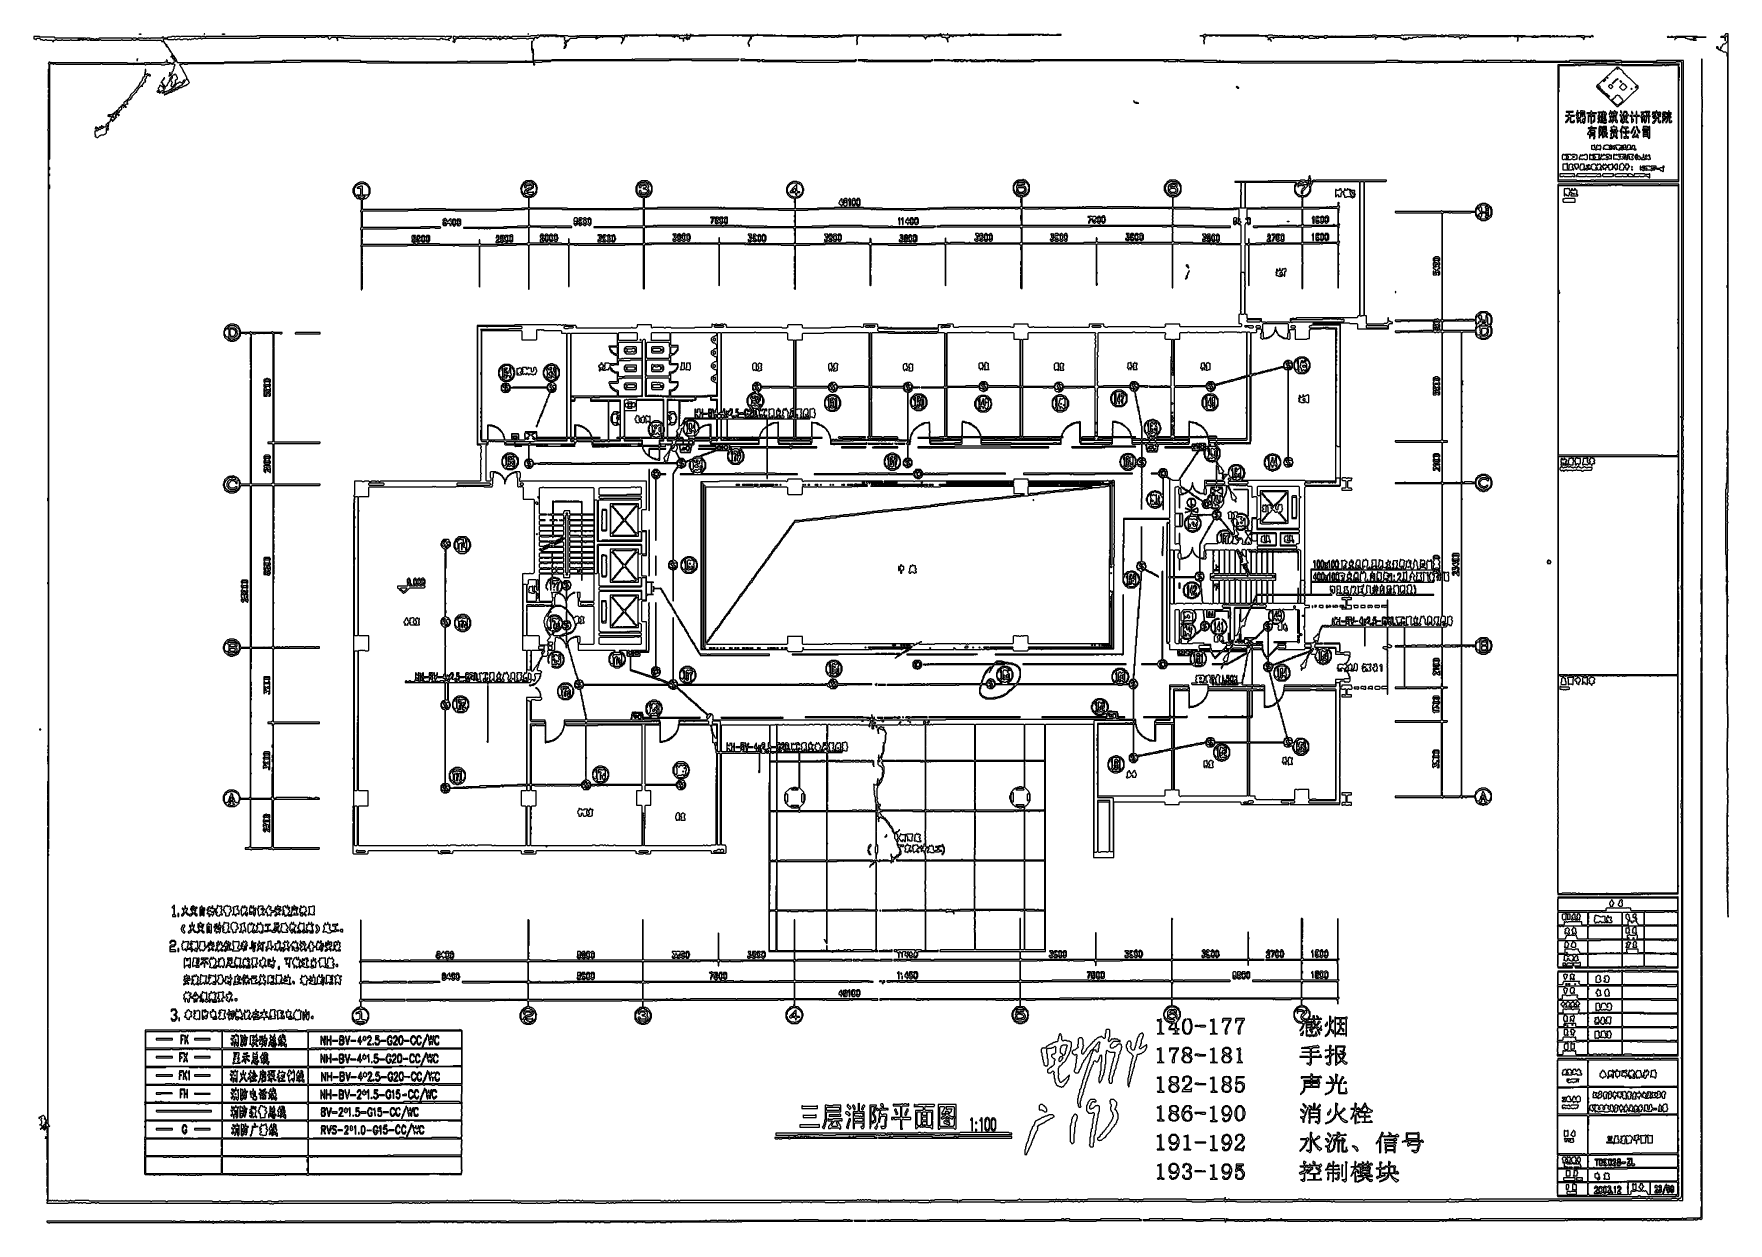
# Model space of a CAD drawing. Extents: x 4 to 2473, y 19 to 1752.
import ezdxf

# ---------------------------------------------------------------- set-up
doc = ezdxf.new("R2010")
doc.units = 0
for name, color, linetype, lineweight in [('TRACE_CURVE', 3, 'Continuous', 0), ('TRACE_STRAIGHT', 5, 'Continuous', 0), ('TRACE_TEXT_SYMBOL', 6, 'Continuous', 0)]:
    doc.layers.add(name, color=color, linetype=linetype, lineweight=lineweight)

msp = doc.modelspace()

# ---------------------------------------------------------------- linework, layer by layer
at = {"layer": 'TRACE_CURVE', "color": 3}
for points in [[(320, 1749), (319, 1748), (255, 1748), (254, 1747), (253, 1748), (249, 1748), (248, 1747), (247, 1748), (218, 1748), (217, 1747), (216, 1748), (211, 1748), (210, 1747), (209, 1748), (205, 1748), (204, 1747), (199, 1747), (198, 1746), (193, 1746), (192, 1747), (193, 1748), (192, 1747), (191, 1747), (190, 1746), (174, 1746), (173, 1745), (172, 1746), (168, 1746), (167, 1745), (166, 1746), (165, 1746), (164, 1745), (163, 1746), (156, 1746), (155, 1745), (154, 1745), (153, 1746), (148, 1746), (147, 1745), (146, 1746), (99, 1746), (97, 1744), (96, 1745), (95, 1745), (94, 1744), (93, 1745), (92, 1744), (91, 1745), (89, 1745), (88, 1746), (88, 1745), (87, 1744), (86, 1745), (86, 1746), (81, 1746), (80, 1745), (79, 1746), (35, 1746), (34, 1747), (13, 1747), (12, 1748), (4, 1748), (4, 1745), (6, 1745)], [(6, 1745), (7, 1744), (8, 1744), (8, 1745), (9, 1746), (12, 1746), (13, 1745), (13, 1744), (16, 1744), (17, 1743), (20, 1743), (21, 1744), (22, 1744), (23, 1743), (30, 1743), (31, 1742), (31, 1741), (33, 1741), (32, 1742), (33, 1743), (35, 1743), (36, 1744), (37, 1744), (38, 1743), (44, 1743), (45, 1744), (46, 1743), (57, 1743), (58, 1744), (59, 1743), (71, 1743), (72, 1744), (74, 1744), (75, 1743), (76, 1743), (77, 1744), (81, 1744), (82, 1743), (84, 1743), (85, 1744), (86, 1743), (99, 1743), (100, 1744), (101, 1744), (102, 1743), (131, 1743), (132, 1744), (133, 1743), (146, 1743), (147, 1744), (148, 1744), (149, 1743), (152, 1743), (153, 1744), (157, 1744), (158, 1743), (182, 1743), (183, 1742), (184, 1743), (189, 1743), (190, 1742), (190, 1741), (193, 1741), (194, 1740)], [(194, 1740), (194, 1739), (196, 1737), (196, 1736), (197, 1735), (197, 1734), (201, 1730), (201, 1729), (202, 1728), (202, 1727), (205, 1724), (205, 1721), (206, 1720), (205, 1719), (204, 1719), (203, 1718), (204, 1719), (206, 1717), (206, 1716), (207, 1716), (208, 1715), (208, 1713), (209, 1714), (210, 1713), (210, 1712), (209, 1711), (208, 1711), (206, 1709), (204, 1709), (203, 1710), (199, 1710), (198, 1711), (198, 1713), (197, 1714), (198, 1713), (198, 1712), (197, 1711), (195, 1711), (194, 1710), (175, 1710), (174, 1709), (173, 1710), (165, 1710), (164, 1709), (163, 1709), (162, 1710), (161, 1709), (151, 1709), (150, 1710), (149, 1709), (141, 1709), (140, 1710), (30, 1710), (29, 1711), (28, 1710), (27, 1711), (26, 1711), (26, 1710), (25, 1709), (26, 1708), (26, 1701), (25, 1700), (25, 1696), (26, 1695)], [(731, 1714), (732, 1713), (731, 1712), (722, 1712), (721, 1713), (720, 1712), (640, 1712), (639, 1711), (638, 1712), (637, 1711), (636, 1712), (621, 1712), (620, 1711), (529, 1711), (528, 1712), (527, 1711), (526, 1711), (525, 1712), (524, 1711), (522, 1711), (521, 1712), (481, 1712), (480, 1713), (371, 1713), (370, 1712), (369, 1713), (367, 1713), (366, 1712), (325, 1712), (324, 1711), (282, 1711), (281, 1710), (214, 1710), (213, 1711), (213, 1712), (212, 1713), (212, 1714), (211, 1715), (211, 1716), (209, 1718), (209, 1719), (206, 1722), (206, 1723), (204, 1725), (204, 1726), (203, 1727), (203, 1728), (202, 1728), (201, 1729), (201, 1730), (200, 1731), (200, 1732), (198, 1734), (198, 1735), (195, 1738), (195, 1739), (194, 1740), (194, 1741), (193, 1742), (193, 1744), (194, 1745), (198, 1745), (199, 1744), (208, 1744)], [(208, 1744), (209, 1745), (210, 1744), (213, 1744), (214, 1745), (216, 1745), (217, 1744), (221, 1744), (222, 1745), (227, 1745), (228, 1744), (228, 1743), (229, 1744), (230, 1744), (231, 1745), (232, 1744), (233, 1744), (234, 1745), (237, 1745), (238, 1746), (239, 1746), (240, 1745), (243, 1745), (244, 1746), (247, 1746), (248, 1745), (249, 1745), (250, 1746), (333, 1746), (334, 1747), (398, 1747), (399, 1746), (399, 1745), (399, 1746), (400, 1747), (415, 1747), (416, 1748), (417, 1748), (418, 1747), (419, 1747), (420, 1748), (422, 1748), (423, 1747), (428, 1747), (429, 1748), (430, 1748), (431, 1747), (432, 1748), (433, 1747), (433, 1746), (435, 1744), (438, 1747), (444, 1747), (446, 1745), (446, 1743), (447, 1742), (447, 1745), (446, 1745), (445, 1746), (446, 1747), (452, 1747), (453, 1746), (454, 1747), (455, 1746)], [(281, 1709), (282, 1710), (349, 1710), (350, 1711), (393, 1711), (394, 1712), (460, 1712), (461, 1711), (462, 1712), (463, 1712), (464, 1711), (488, 1711), (489, 1710), (576, 1710), (577, 1709), (578, 1710), (694, 1710), (695, 1711), (731, 1711), (732, 1710), (732, 1707), (734, 1707), (734, 1708), (733, 1709), (733, 1711), (734, 1712), (735, 1711), (744, 1711), (745, 1712), (757, 1712), (758, 1713), (930, 1713), (931, 1714), (932, 1713), (933, 1714), (962, 1714), (963, 1713), (1030, 1713), (1032, 1715), (880, 1715), (879, 1714), (878, 1714), (877, 1715), (876, 1715), (875, 1714), (759, 1714), (758, 1713), (733, 1713), (732, 1714), (732, 1729), (730, 1731), (730, 1735), (729, 1736), (730, 1737), (730, 1740), (731, 1741), (729, 1741), (729, 1729), (730, 1728), (730, 1725), (732, 1723), (732, 1722), (731, 1721), (731, 1714)], [(520, 1749), (519, 1748), (472, 1748), (471, 1749), (470, 1748), (469, 1748), (468, 1749), (467, 1748), (466, 1748), (465, 1749), (329, 1749), (328, 1748), (327, 1748), (326, 1749), (325, 1748), (321, 1748), (320, 1749)], [(455, 1746), (459, 1746), (460, 1745), (461, 1746), (493, 1746), (494, 1745), (495, 1745), (496, 1746), (505, 1746), (506, 1745), (507, 1746), (514, 1746), (515, 1745), (517, 1745), (518, 1746), (523, 1746), (524, 1745), (526, 1745), (527, 1746), (534, 1746), (535, 1745), (540, 1745), (541, 1746), (542, 1746), (544, 1744), (545, 1745), (550, 1745), (551, 1746), (560, 1746), (561, 1745), (570, 1745), (571, 1746), (572, 1746), (573, 1745), (578, 1745), (579, 1744), (580, 1745), (590, 1745), (591, 1744), (596, 1744), (596, 1745), (597, 1746), (599, 1746), (600, 1745), (599, 1744), (600, 1745), (601, 1745), (602, 1744), (603, 1745), (604, 1744), (608, 1744), (609, 1743), (609, 1742), (609, 1743), (608, 1744), (608, 1745), (609, 1746), (611, 1746), (613, 1748), (605, 1748), (604, 1747), (603, 1748), (521, 1748), (520, 1749)], [(647, 1748), (633, 1748), (632, 1747), (631, 1748), (630, 1748), (629, 1747), (628, 1748), (628, 1749), (627, 1748), (624, 1748), (623, 1747), (622, 1747), (621, 1748), (620, 1747), (619, 1747), (618, 1748), (615, 1748), (615, 1746), (616, 1745), (616, 1742), (615, 1741), (614, 1741), (615, 1741), (617, 1739), (617, 1740), (618, 1741), (618, 1743), (617, 1744), (618, 1745), (620, 1745), (621, 1746), (637, 1746), (639, 1744), (641, 1746), (657, 1746), (658, 1745), (659, 1745), (660, 1746), (662, 1744), (663, 1744), (665, 1746), (669, 1746), (670, 1745), (669, 1744), (668, 1744), (671, 1744), (671, 1745), (672, 1746), (678, 1746), (679, 1745), (680, 1745), (681, 1746), (683, 1746), (684, 1745), (683, 1744), (682, 1744), (684, 1744), (685, 1745), (686, 1745), (687, 1746), (690, 1746), (691, 1745), (693, 1745), (694, 1746)], [(956, 1752), (955, 1751), (955, 1750), (954, 1749), (953, 1750), (952, 1750), (951, 1749), (950, 1749), (949, 1750), (948, 1749), (947, 1750), (946, 1749), (945, 1749), (944, 1750), (913, 1750), (912, 1751), (911, 1751), (910, 1750), (865, 1750), (864, 1749), (863, 1749), (862, 1750), (861, 1749), (799, 1749), (798, 1748), (797, 1749), (796, 1749), (795, 1748), (794, 1749), (793, 1748), (783, 1748), (782, 1749), (769, 1749), (768, 1750), (767, 1749), (766, 1750), (742, 1750), (741, 1749), (740, 1750), (738, 1750), (737, 1749), (728, 1749), (727, 1748), (701, 1748), (700, 1747), (697, 1747), (696, 1748), (694, 1748), (693, 1747), (692, 1748), (689, 1748), (688, 1747), (685, 1747), (684, 1748), (682, 1748), (681, 1747), (679, 1747), (678, 1748), (676, 1748), (675, 1747), (674, 1748), (649, 1748), (648, 1747), (647, 1748)], [(694, 1746), (701, 1746), (702, 1745), (708, 1745), (709, 1746), (710, 1746), (711, 1745), (712, 1746), (721, 1746), (722, 1745), (725, 1745), (726, 1746), (731, 1746), (732, 1745), (732, 1743), (733, 1743), (732, 1744), (735, 1747), (736, 1747), (737, 1746), (738, 1746), (739, 1747), (740, 1747), (742, 1749), (746, 1749), (747, 1748), (749, 1748), (750, 1749), (752, 1749), (753, 1748), (754, 1748), (755, 1749), (758, 1749), (759, 1748), (760, 1749), (764, 1749), (765, 1748), (765, 1747), (765, 1748), (766, 1749), (768, 1747), (768, 1748), (769, 1749), (770, 1749), (771, 1748), (776, 1748), (778, 1746), (777, 1745), (777, 1744), (778, 1743), (778, 1740), (777, 1739), (778, 1738), (778, 1734), (777, 1733), (777, 1730), (777, 1731), (778, 1732), (779, 1732), (779, 1734), (780, 1735), (780, 1736), (779, 1737), (779, 1738)], [(779, 1738), (780, 1739), (780, 1740), (781, 1741), (782, 1741), (783, 1742), (783, 1743), (784, 1744), (785, 1744), (785, 1745), (786, 1746), (795, 1746), (796, 1747), (822, 1747), (823, 1746), (823, 1745), (824, 1745), (825, 1746), (826, 1746), (827, 1747), (829, 1747), (830, 1748), (831, 1748), (832, 1747), (833, 1747), (834, 1748), (857, 1748), (858, 1747), (859, 1748), (860, 1747), (861, 1747), (862, 1746), (862, 1741), (860, 1739), (860, 1738), (861, 1738), (861, 1739), (862, 1740), (862, 1741), (863, 1742), (863, 1743), (864, 1744), (864, 1746), (865, 1747), (865, 1748), (866, 1749), (867, 1749), (868, 1748), (869, 1748), (868, 1749), (869, 1750), (871, 1750), (872, 1749), (886, 1749), (887, 1750), (889, 1750), (890, 1749), (892, 1749), (893, 1750), (894, 1749), (895, 1750), (897, 1750), (898, 1749), (899, 1750)], [(899, 1750), (914, 1750), (916, 1748), (917, 1749), (933, 1749), (934, 1748), (936, 1748), (937, 1747), (938, 1747), (940, 1749), (941, 1749), (942, 1748), (944, 1748), (945, 1747), (945, 1745), (946, 1746), (947, 1745), (948, 1746), (949, 1746), (950, 1745), (950, 1741), (951, 1742), (951, 1743), (950, 1744), (953, 1747), (954, 1746), (954, 1745), (955, 1745), (956, 1744), (957, 1744), (958, 1745), (960, 1745), (959, 1746), (962, 1749), (983, 1749), (984, 1750), (985, 1749), (986, 1750), (1021, 1750), (1022, 1749), (1024, 1749), (1025, 1750), (1028, 1750), (1029, 1749), (1031, 1749), (1032, 1750), (1035, 1750), (1036, 1749), (1048, 1749), (1049, 1748), (1049, 1747), (1048, 1746), (1048, 1745), (1047, 1744), (1047, 1743), (1046, 1742), (1046, 1741), (1045, 1740), (1045, 1737), (1046, 1736), (1046, 1734), (1047, 1734), (1047, 1736), (1045, 1738)], [(1320, 1751), (1319, 1750), (1280, 1750), (1279, 1751), (1278, 1750), (1253, 1750), (1252, 1749), (1251, 1750), (1183, 1750), (1182, 1749), (1179, 1749), (1178, 1750), (1177, 1750), (1176, 1749), (1129, 1749), (1128, 1750), (1127, 1750), (1126, 1749), (1095, 1749), (1094, 1750), (1093, 1750), (1092, 1749), (1085, 1749), (1084, 1750), (1083, 1750), (1082, 1749), (1081, 1750), (1060, 1750), (1059, 1751), (1058, 1751), (1057, 1750), (973, 1750), (972, 1749), (966, 1749), (965, 1750), (962, 1750), (961, 1751), (961, 1752), (961, 1750), (960, 1749), (959, 1749), (958, 1750), (957, 1749), (956, 1750), (956, 1752)], [(1045, 1738), (1045, 1739), (1046, 1740), (1046, 1741), (1048, 1743), (1048, 1744), (1049, 1745), (1050, 1745), (1050, 1748), (1051, 1749), (1053, 1749), (1054, 1750), (1066, 1750), (1067, 1749), (1101, 1749), (1102, 1748), (1125, 1748), (1126, 1747), (1127, 1748), (1137, 1748), (1138, 1747), (1146, 1747), (1147, 1748), (1148, 1747), (1149, 1747), (1150, 1748), (1154, 1748), (1155, 1747), (1161, 1747), (1162, 1748), (1165, 1748), (1166, 1747), (1171, 1747), (1172, 1748), (1173, 1748), (1174, 1747), (1176, 1747), (1177, 1748), (1178, 1748), (1179, 1747), (1180, 1748), (1182, 1748), (1183, 1749), (1193, 1749), (1194, 1748), (1195, 1749), (1199, 1749), (1200, 1750), (1202, 1750), (1204, 1748), (1204, 1744), (1203, 1743), (1203, 1742), (1204, 1741), (1204, 1737), (1203, 1736), (1204, 1737), (1204, 1747), (1207, 1750), (1210, 1750), (1211, 1749), (1226, 1749), (1227, 1748), (1228, 1748)], [(1228, 1748), (1229, 1749), (1278, 1749), (1280, 1747), (1282, 1749), (1299, 1749), (1300, 1748), (1301, 1748), (1303, 1746), (1303, 1745), (1304, 1745), (1304, 1746), (1306, 1748), (1307, 1748), (1308, 1749), (1309, 1748), (1309, 1747), (1309, 1748), (1310, 1749), (1315, 1749), (1316, 1748), (1317, 1748), (1318, 1749), (1319, 1749), (1320, 1750), (1321, 1749), (1323, 1749), (1324, 1750), (1325, 1749), (1326, 1749), (1327, 1748), (1327, 1747), (1332, 1747), (1335, 1744), (1335, 1743), (1336, 1742), (1336, 1740), (1336, 1746), (1337, 1747), (1339, 1747), (1338, 1748), (1339, 1749), (1341, 1749), (1342, 1748), (1344, 1748), (1346, 1750), (1347, 1749), (1349, 1749), (1350, 1750), (1351, 1750), (1352, 1749), (1353, 1750), (1354, 1749), (1359, 1749), (1360, 1750), (1368, 1750), (1369, 1749), (1370, 1749), (1371, 1750), (1380, 1750), (1381, 1749), (1382, 1750), (1457, 1750), (1458, 1751)], [(1458, 1751), (1459, 1750), (1461, 1750), (1462, 1751), (1467, 1751), (1468, 1750), (1470, 1750), (1471, 1751), (1473, 1751), (1474, 1750), (1481, 1750), (1482, 1751), (1483, 1750), (1501, 1750), (1501, 1751), (1495, 1751), (1494, 1750), (1489, 1750), (1488, 1751), (1487, 1750), (1484, 1750), (1483, 1751), (1480, 1751), (1479, 1750), (1478, 1751), (1477, 1750), (1476, 1751), (1424, 1751), (1423, 1750), (1410, 1750), (1409, 1751), (1408, 1750), (1390, 1750), (1389, 1751), (1383, 1751), (1382, 1750), (1381, 1751), (1380, 1750), (1379, 1751), (1372, 1751), (1371, 1750), (1370, 1750), (1368, 1752), (1367, 1752), (1365, 1750), (1337, 1750), (1336, 1751), (1336, 1752), (1335, 1752), (1336, 1751), (1335, 1750), (1331, 1750), (1330, 1751), (1329, 1751), (1328, 1750), (1326, 1750), (1325, 1751), (1326, 1752), (1325, 1752), (1324, 1751), (1323, 1751), (1322, 1750), (1321, 1750), (1320, 1751)], [(2469, 1752), (2469, 1751), (2468, 1750), (2468, 1749), (2467, 1748), (2463, 1748), (2462, 1747), (2467, 1747), (2468, 1746), (2468, 1743), (2469, 1742), (2469, 1747), (2471, 1749), (2472, 1748), (2472, 1742), (2471, 1741), (2471, 1740), (2468, 1737), (2466, 1737), (2465, 1736), (2465, 1735), (2464, 1734), (2464, 1733), (2463, 1732), (2462, 1733), (2462, 1732), (2463, 1731), (2461, 1729), (2460, 1729), (2459, 1730), (2458, 1730), (2457, 1731), (2458, 1732), (2459, 1732), (2458, 1733), (2456, 1733), (2456, 1731), (2457, 1731), (2458, 1730), (2459, 1730), (2460, 1729), (2461, 1729), (2462, 1728), (2464, 1728), (2466, 1726), (2469, 1726), (2471, 1724), (2471, 1720), (2472, 1719), (2472, 1449), (2473, 1448), (2472, 1447), (2472, 1386), (2471, 1385), (2471, 1383), (2472, 1382), (2472, 1174), (2471, 1173), (2471, 1168), (2472, 1167), (2472, 1166), (2471, 1165), (2471, 1163), (2472, 1162)], [(2472, 1064), (2473, 1065), (2473, 1068), (2472, 1069), (2472, 1073), (2473, 1074), (2472, 1075), (2472, 1077), (2473, 1078), (2473, 1079), (2472, 1080), (2472, 1083), (2473, 1084), (2473, 1095), (2472, 1096), (2473, 1097), (2473, 1141), (2472, 1142), (2472, 1144), (2473, 1145), (2473, 1148), (2472, 1149), (2472, 1152), (2473, 1153), (2472, 1154), (2473, 1155), (2473, 1157), (2472, 1158), (2473, 1159), (2473, 1165), (2472, 1166), (2473, 1167), (2472, 1168), (2472, 1170), (2473, 1171), (2473, 1173), (2472, 1174), (2472, 1175), (2473, 1176), (2473, 1231), (2472, 1232), (2473, 1233), (2473, 1278), (2472, 1279), (2473, 1280), (2473, 1311), (2472, 1312), (2473, 1313), (2473, 1752), (2469, 1752)], [(27, 1555), (27, 1557), (26, 1558), (26, 1569), (27, 1570), (27, 1708), (28, 1709), (31, 1709), (32, 1708), (33, 1708), (34, 1709), (35, 1709), (36, 1708), (101, 1708), (102, 1709), (103, 1709), (104, 1708), (148, 1708), (149, 1707), (150, 1708), (165, 1708), (166, 1707), (167, 1707), (168, 1708), (189, 1708), (190, 1707), (195, 1707), (196, 1708), (201, 1708), (202, 1709), (204, 1709), (205, 1708), (206, 1708), (207, 1709), (208, 1708), (209, 1708), (210, 1707), (209, 1706), (209, 1705), (208, 1704), (208, 1701), (207, 1700), (207, 1698), (205, 1696), (205, 1694), (204, 1693), (203, 1693), (202, 1694), (202, 1696), (202, 1693), (201, 1692), (201, 1690), (201, 1691), (202, 1692), (203, 1692), (204, 1691), (204, 1689), (202, 1687), (202, 1685), (201, 1684), (201, 1682), (199, 1680), (199, 1679), (198, 1678)], [(204, 1670), (204, 1669), (202, 1667), (201, 1667), (200, 1666), (199, 1666), (198, 1665), (197, 1665), (196, 1664), (195, 1664), (194, 1663), (195, 1663), (196, 1664), (197, 1664), (198, 1665), (199, 1665), (200, 1666), (201, 1666), (202, 1667), (205, 1667), (207, 1669), (209, 1669), (211, 1671), (213, 1671), (216, 1674), (219, 1674), (220, 1675), (221, 1675), (222, 1676), (223, 1676), (224, 1677), (226, 1677), (227, 1678), (228, 1678), (231, 1681), (230, 1682), (230, 1683), (229, 1684), (229, 1685), (227, 1687), (227, 1689), (226, 1690), (226, 1691), (225, 1692), (225, 1693), (224, 1694), (224, 1695), (222, 1697), (222, 1698), (221, 1699), (221, 1700), (220, 1701), (220, 1702), (218, 1704), (218, 1705), (216, 1707), (217, 1708), (220, 1708), (221, 1709), (222, 1709), (223, 1708), (228, 1708), (229, 1709), (281, 1709)], [(1316, 1714), (1316, 1713), (1341, 1713), (1342, 1712), (1343, 1713), (1345, 1713), (1346, 1712), (1347, 1712), (1348, 1713), (1349, 1712), (1351, 1712), (1352, 1713), (1354, 1713), (1355, 1712), (1358, 1712), (1359, 1713), (1362, 1713), (1363, 1712), (1364, 1712), (1365, 1713), (1369, 1713), (1370, 1712), (1383, 1712), (1384, 1713), (1385, 1712), (1390, 1712), (1391, 1713), (1393, 1713), (1394, 1712), (1395, 1712), (1396, 1713), (1397, 1713), (1398, 1712), (1399, 1713), (1404, 1713), (1405, 1712), (1406, 1713), (1407, 1713), (1408, 1712), (1409, 1712), (1410, 1713), (1411, 1713), (1412, 1712), (1461, 1712), (1462, 1713), (1468, 1713), (1469, 1712), (1470, 1713), (1650, 1713), (1651, 1712), (1654, 1712), (1655, 1713), (1656, 1713), (1657, 1712), (1668, 1712), (1669, 1713), (1670, 1712), (1671, 1712), (1672, 1713), (1673, 1713), (1674, 1712), (1708, 1712), (1709, 1711), (1758, 1711)], [(1673, 1713), (1672, 1714), (1458, 1714), (1457, 1713), (1440, 1713), (1439, 1714), (1438, 1713), (1421, 1713), (1420, 1714), (1419, 1714), (1418, 1713), (1412, 1713), (1411, 1714), (1409, 1714), (1408, 1713), (1406, 1713), (1405, 1714), (1391, 1714), (1390, 1713), (1378, 1713), (1377, 1714), (1376, 1714), (1375, 1713), (1374, 1713), (1373, 1714), (1372, 1713), (1371, 1713), (1370, 1714), (1368, 1714), (1367, 1713), (1362, 1713), (1361, 1714), (1359, 1714), (1358, 1713), (1357, 1714), (1344, 1714), (1343, 1713), (1339, 1713), (1338, 1714), (1336, 1714), (1335, 1713), (1334, 1713), (1333, 1714), (1332, 1713), (1331, 1714), (1316, 1714)], [(2318, 1712), (2317, 1713), (2242, 1713), (2241, 1712), (2238, 1712), (2237, 1713), (2236, 1712), (2193, 1712), (2192, 1713), (2189, 1713), (2188, 1712), (2187, 1713), (2185, 1713), (2184, 1712), (2183, 1712), (2182, 1713), (2181, 1712), (2180, 1712), (2179, 1713), (2173, 1713), (2172, 1712), (2171, 1713), (2158, 1713), (2157, 1712), (2156, 1713), (2121, 1713), (2120, 1712), (2118, 1712), (2117, 1713), (2114, 1713), (2113, 1712), (2110, 1712), (2109, 1713), (2108, 1713), (2107, 1712), (2106, 1712), (2105, 1713), (2103, 1713), (2102, 1712), (2101, 1713), (2087, 1713), (2086, 1712), (1998, 1712), (1997, 1713), (1996, 1712), (1995, 1712), (1994, 1713), (1993, 1712), (1992, 1713), (1975, 1713), (1974, 1712), (1738, 1712), (1737, 1713), (1736, 1712), (1734, 1712), (1733, 1713), (1732, 1713), (1731, 1712), (1729, 1712), (1728, 1713), (1682, 1713), (1681, 1714), (1674, 1714), (1673, 1713)], [(1758, 1711), (1759, 1710), (1760, 1710), (1761, 1711), (1762, 1711), (1763, 1710), (1809, 1710), (1810, 1711), (1811, 1710), (1958, 1710), (1959, 1711), (1960, 1711), (1961, 1710), (1962, 1711), (2011, 1711), (2012, 1710), (2013, 1711), (2017, 1711), (2018, 1710), (2027, 1710), (2028, 1711), (2030, 1711), (2031, 1710), (2032, 1711), (2035, 1711), (2036, 1710), (2037, 1711), (2044, 1711), (2045, 1710), (2046, 1710), (2047, 1711), (2048, 1710), (2050, 1710), (2051, 1711), (2265, 1711), (2266, 1712), (2267, 1711), (2269, 1711), (2270, 1712), (2286, 1712), (2287, 1713), (2288, 1712), (2308, 1712), (2309, 1711), (2397, 1711), (2398, 1712), (2399, 1712), (2400, 1711), (2401, 1712), (2404, 1712), (2405, 1711), (2405, 1195), (2404, 1194), (2403, 1194), (2404, 1194), (2405, 1193), (2405, 948), (2404, 947), (2404, 946), (2405, 945), (2405, 944), (2404, 943), (2405, 942), (2405, 806)], [(2408, 1103), (2408, 1105), (2407, 1106), (2407, 1110), (2408, 1111), (2408, 1112), (2407, 1113), (2407, 1116), (2408, 1117), (2407, 1118), (2408, 1119), (2408, 1121), (2407, 1122), (2408, 1123), (2407, 1124), (2408, 1125), (2408, 1126), (2407, 1127), (2408, 1128), (2408, 1132), (2407, 1133), (2407, 1134), (2408, 1135), (2408, 1139), (2407, 1140), (2407, 1141), (2408, 1142), (2408, 1145), (2407, 1146), (2407, 1149), (2408, 1150), (2408, 1154), (2407, 1155), (2408, 1156), (2408, 1157), (2407, 1158), (2407, 1159), (2408, 1160), (2408, 1165), (2407, 1166), (2407, 1173), (2408, 1174), (2408, 1175), (2407, 1176), (2407, 1178), (2408, 1179), (2408, 1181), (2407, 1182), (2407, 1189), (2408, 1190), (2408, 1192), (2407, 1193), (2407, 1194), (2408, 1195), (2408, 1301), (2407, 1302), (2408, 1303), (2408, 1314), (2407, 1315), (2408, 1316), (2408, 1713), (2369, 1713), (2368, 1712), (2318, 1712)], [(2434, 1715), (2434, 1685), (2435, 1684), (2434, 1683), (2434, 1682), (2435, 1681), (2434, 1680), (2434, 1678), (2435, 1677), (2434, 1676), (2434, 1674), (2435, 1673), (2434, 1672), (2434, 1661), (2435, 1660), (2435, 1659), (2434, 1658), (2435, 1657), (2435, 1644), (2434, 1643), (2435, 1642), (2435, 1638), (2434, 1637), (2435, 1636), (2434, 1635), (2434, 1630), (2435, 1629), (2434, 1628), (2434, 964), (2433, 963), (2434, 962), (2434, 959), (2433, 958), (2433, 943), (2434, 942), (2434, 941), (2435, 940), (2434, 939), (2434, 938), (2433, 937), (2433, 934), (2434, 933), (2433, 932), (2434, 931), (2433, 930), (2433, 924), (2434, 923), (2433, 922), (2434, 921), (2434, 909), (2433, 908), (2433, 907), (2434, 906), (2434, 905), (2433, 904), (2433, 903), (2434, 902), (2434, 901), (2433, 900), (2434, 899), (2434, 898), (2433, 897), (2433, 896), (2434, 895)], [(2434, 895), (2433, 894), (2434, 893), (2434, 891), (2433, 890), (2433, 888), (2434, 887), (2433, 886), (2433, 884), (2434, 883), (2434, 882), (2433, 881), (2434, 880), (2434, 879), (2433, 878), (2433, 877), (2434, 876), (2433, 875), (2434, 874), (2434, 868), (2433, 867), (2433, 864), (2434, 863), (2434, 858), (2433, 857), (2433, 855), (2434, 854), (2433, 853), (2433, 852), (2434, 851), (2434, 843), (2433, 842), (2433, 823), (2434, 823), (2435, 824), (2435, 940), (2434, 941), (2434, 942), (2435, 943), (2435, 1617), (2436, 1618), (2435, 1619), (2435, 1715), (2434, 1715)], [(26, 1695), (25, 1694), (25, 1674), (26, 1673), (26, 1671), (25, 1670), (25, 1666), (26, 1665), (26, 1664), (25, 1663), (25, 1660), (26, 1659), (26, 1658), (25, 1657), (25, 1613), (24, 1612), (25, 1611), (25, 1076), (24, 1075), (24, 1072), (25, 1071), (25, 953), (24, 952), (24, 951), (25, 950), (25, 715), (24, 714), (25, 713), (25, 709), (24, 708), (25, 707), (25, 706), (24, 705), (25, 704), (25, 700), (24, 699), (24, 692), (25, 691), (25, 690), (24, 689), (25, 688), (25, 663), (24, 662), (24, 660), (25, 659), (24, 658), (24, 644), (25, 643), (24, 642), (24, 636), (25, 635), (25, 634), (24, 633), (24, 625), (25, 624), (24, 623), (24, 599), (25, 598), (25, 596), (24, 595), (24, 170), (23, 169), (22, 169), (21, 170)], [(166, 1700), (166, 1694), (165, 1693), (165, 1690), (164, 1689), (163, 1689), (163, 1687), (162, 1686), (162, 1684), (160, 1682), (160, 1681), (159, 1680), (158, 1680), (158, 1678), (156, 1676), (156, 1675), (155, 1674), (154, 1674), (154, 1673), (151, 1670), (151, 1669), (145, 1663), (145, 1662), (144, 1661), (144, 1660), (139, 1655), (138, 1655), (138, 1654), (137, 1653), (136, 1653), (135, 1652), (135, 1649), (134, 1648), (133, 1649), (132, 1648), (132, 1647), (131, 1646), (130, 1646), (130, 1645), (129, 1644), (128, 1644), (128, 1643), (125, 1640), (124, 1640), (124, 1639), (123, 1638), (122, 1638), (119, 1635), (118, 1635), (117, 1634), (113, 1634), (112, 1633), (112, 1632), (113, 1632), (114, 1631), (115, 1632), (116, 1632), (117, 1631), (117, 1630), (116, 1629), (117, 1628), (116, 1627), (115, 1627), (116, 1626)], [(145, 1657), (146, 1657), (145, 1658), (147, 1660), (147, 1661), (153, 1667), (154, 1667), (154, 1669), (156, 1671), (156, 1672), (161, 1677), (162, 1676), (162, 1675), (162, 1677), (163, 1678), (163, 1679), (164, 1680), (164, 1681), (165, 1682), (167, 1682), (166, 1683), (167, 1684), (166, 1684), (165, 1685), (168, 1688), (168, 1690), (170, 1692), (171, 1692), (172, 1691), (174, 1691), (174, 1692), (173, 1693), (171, 1693), (170, 1694), (169, 1694), (168, 1693), (167, 1693), (166, 1694), (166, 1696), (167, 1697), (167, 1700), (166, 1700)], [(198, 1678), (198, 1677), (196, 1675), (194, 1675), (193, 1676), (194, 1677), (195, 1677), (193, 1677), (192, 1678), (192, 1680), (190, 1682), (194, 1686), (194, 1687), (195, 1688), (194, 1688), (193, 1687), (193, 1686), (191, 1684), (191, 1683), (189, 1681), (190, 1681), (192, 1679), (192, 1678), (193, 1677), (193, 1676), (192, 1675), (191, 1675), (189, 1677), (187, 1677), (187, 1675), (185, 1673), (185, 1672), (186, 1671), (186, 1670), (185, 1669), (184, 1669), (183, 1668), (184, 1667), (186, 1667), (187, 1666), (187, 1665), (189, 1667), (189, 1668), (190, 1669), (191, 1669), (192, 1670), (193, 1669), (194, 1669), (195, 1668), (194, 1667), (193, 1667), (192, 1666), (191, 1667), (191, 1665), (192, 1666), (194, 1666), (196, 1668), (197, 1668), (198, 1669), (201, 1669), (201, 1670), (202, 1671), (203, 1671), (204, 1670)], [(112, 1614), (112, 1611), (112, 1613), (113, 1614), (112, 1614), (111, 1615), (111, 1616), (112, 1617), (113, 1617), (112, 1617), (111, 1618), (113, 1620), (113, 1623), (114, 1624), (115, 1624), (115, 1625), (117, 1627), (118, 1626), (118, 1625), (119, 1625), (121, 1627), (122, 1627), (122, 1628), (125, 1631), (124, 1630), (123, 1631), (123, 1632), (126, 1635), (127, 1634), (127, 1633), (128, 1633), (129, 1634), (127, 1634), (126, 1635), (127, 1636), (127, 1637), (128, 1638), (129, 1638), (129, 1640), (132, 1643), (132, 1646), (134, 1648), (135, 1648), (136, 1647), (135, 1646), (135, 1645), (134, 1644), (137, 1647), (138, 1646), (138, 1644), (138, 1646), (137, 1647), (137, 1648), (139, 1650), (140, 1650), (141, 1649), (141, 1651), (140, 1652), (140, 1653), (141, 1654), (141, 1655), (142, 1656), (144, 1656), (145, 1657)], [(116, 1626), (112, 1622), (111, 1622), (111, 1621), (110, 1620), (109, 1620), (110, 1619), (109, 1618), (109, 1617), (108, 1616), (106, 1616), (105, 1617), (104, 1617), (103, 1618), (102, 1618), (103, 1617), (102, 1616), (99, 1616), (102, 1616), (103, 1617), (104, 1617), (105, 1616), (105, 1615), (104, 1614), (102, 1614), (100, 1612), (99, 1613), (99, 1614), (98, 1614), (97, 1615), (96, 1615), (95, 1616), (94, 1616), (94, 1614), (93, 1613), (94, 1614), (95, 1613), (97, 1615), (99, 1613), (98, 1612), (97, 1612), (97, 1611), (96, 1610), (95, 1611), (94, 1610), (93, 1610), (93, 1606), (94, 1605), (94, 1604), (93, 1603), (94, 1602), (95, 1602), (96, 1601), (97, 1601), (100, 1604), (101, 1604), (102, 1605), (106, 1605), (107, 1606), (108, 1606), (110, 1608), (110, 1614), (111, 1615), (112, 1614)], [(64, 52), (63, 51), (61, 51), (60, 52), (59, 51), (58, 52), (57, 52), (56, 51), (52, 51), (51, 52), (50, 52), (49, 51), (46, 51), (45, 52), (44, 51), (40, 51), (39, 52), (37, 52), (36, 51), (35, 52), (34, 52), (33, 51), (32, 52), (30, 52), (29, 51), (28, 52), (27, 52), (26, 51), (25, 52), (25, 160), (26, 161), (27, 160), (26, 161), (26, 162), (25, 163), (25, 216), (24, 217), (25, 218), (25, 302), (24, 303), (25, 304), (25, 554), (26, 555), (26, 556), (25, 557), (25, 560), (26, 561), (25, 562), (25, 564), (26, 565), (26, 576), (25, 577), (25, 578), (26, 579), (26, 1526), (27, 1527), (27, 1531), (26, 1532), (26, 1545), (27, 1546), (27, 1547), (26, 1548), (26, 1554), (27, 1555)], [(715, 1520), (715, 1519), (717, 1517), (717, 1516), (718, 1515), (720, 1515), (721, 1514), (724, 1514), (725, 1513), (725, 1499), (724, 1498), (715, 1498), (714, 1497), (686, 1497), (685, 1496), (610, 1496), (609, 1497), (608, 1496), (605, 1496), (604, 1497), (565, 1497), (564, 1496), (563, 1496), (562, 1497), (561, 1496), (560, 1497), (559, 1497), (558, 1496), (484, 1496), (483, 1497), (483, 1510), (484, 1511), (485, 1511), (486, 1512), (488, 1512), (492, 1516), (492, 1517), (493, 1518), (493, 1519), (494, 1520), (494, 1527), (493, 1528), (493, 1529), (491, 1531), (491, 1532), (490, 1533), (489, 1533), (487, 1535), (486, 1535), (485, 1536), (479, 1536), (478, 1535), (477, 1535), (476, 1534), (475, 1534), (473, 1532), (472, 1532), (472, 1531), (471, 1530), (471, 1529), (470, 1528), (470, 1527), (469, 1526), (469, 1521)], [(887, 1536), (886, 1536), (885, 1535), (884, 1535), (884, 1534), (883, 1533), (883, 1532), (882, 1531), (882, 1530), (881, 1529), (881, 1522), (882, 1521), (882, 1520), (883, 1519), (883, 1518), (886, 1515), (888, 1515), (889, 1514), (891, 1514), (892, 1513), (892, 1499), (891, 1498), (878, 1498), (877, 1497), (782, 1497), (781, 1498), (727, 1498), (726, 1499), (726, 1513), (727, 1514), (729, 1514), (730, 1515), (732, 1515), (736, 1519), (736, 1520), (737, 1521), (737, 1525), (738, 1526), (737, 1527), (738, 1528), (737, 1529), (737, 1531), (736, 1532), (736, 1533), (732, 1537), (731, 1537), (730, 1538), (729, 1538), (728, 1539), (727, 1538), (721, 1538), (719, 1536), (718, 1536), (717, 1535), (717, 1534), (715, 1532), (715, 1531), (714, 1530), (714, 1528), (713, 1527), (713, 1526), (714, 1525), (714, 1521), (715, 1520)], [(1121, 1535), (1120, 1535), (1119, 1536), (1117, 1536), (1116, 1537), (1110, 1537), (1109, 1536), (1108, 1536), (1107, 1535), (1106, 1535), (1102, 1531), (1102, 1529), (1101, 1528), (1101, 1521), (1102, 1520), (1102, 1518), (1106, 1514), (1107, 1514), (1108, 1513), (1111, 1513), (1112, 1512), (1112, 1511), (1113, 1510), (1113, 1509), (1112, 1508), (1112, 1507), (1113, 1506), (1113, 1498), (1112, 1497), (1068, 1497), (1067, 1498), (1012, 1498), (1011, 1499), (1009, 1499), (1008, 1498), (1007, 1498), (1006, 1499), (1004, 1499), (1003, 1498), (1002, 1499), (913, 1499), (912, 1498), (895, 1498), (894, 1499), (894, 1513), (895, 1514), (897, 1514), (898, 1515), (900, 1515), (903, 1518), (903, 1519), (904, 1520), (904, 1521), (905, 1522), (905, 1530), (904, 1531), (904, 1532), (903, 1533), (903, 1534), (901, 1536), (900, 1536), (898, 1538), (889, 1538), (887, 1536)], [(1449, 1539), (1447, 1539), (1446, 1540), (1445, 1540), (1444, 1539), (1438, 1539), (1437, 1538), (1436, 1538), (1432, 1534), (1432, 1532), (1431, 1531), (1431, 1524), (1432, 1523), (1432, 1521), (1436, 1517), (1436, 1516), (1438, 1516), (1439, 1515), (1441, 1515), (1443, 1513), (1443, 1512), (1442, 1511), (1442, 1510), (1443, 1509), (1442, 1508), (1442, 1507), (1443, 1506), (1443, 1501), (1441, 1499), (1334, 1499), (1333, 1498), (1332, 1499), (1330, 1499), (1329, 1498), (1307, 1498), (1306, 1497), (1241, 1497), (1240, 1498), (1214, 1498), (1213, 1499), (1171, 1499), (1170, 1498), (1146, 1498), (1145, 1497), (1115, 1497), (1114, 1498), (1114, 1512), (1115, 1513), (1118, 1513), (1119, 1514), (1120, 1514), (1124, 1518), (1124, 1519), (1125, 1520), (1125, 1523), (1126, 1524), (1126, 1526), (1125, 1527), (1125, 1529), (1124, 1530), (1124, 1531), (1123, 1532), (1123, 1533), (1121, 1535)], [(1439, 1537), (1440, 1538), (1446, 1538), (1447, 1537), (1448, 1537), (1449, 1536), (1450, 1536), (1451, 1535), (1451, 1534), (1453, 1532), (1453, 1530), (1454, 1529), (1454, 1526), (1453, 1525), (1453, 1522), (1449, 1518), (1448, 1518), (1447, 1517), (1445, 1517), (1444, 1516), (1442, 1516), (1441, 1517), (1439, 1517), (1438, 1518), (1437, 1518), (1434, 1521), (1434, 1522), (1433, 1523), (1433, 1524), (1432, 1525), (1432, 1530), (1433, 1531), (1433, 1532), (1435, 1534), (1435, 1535), (1436, 1536), (1437, 1536), (1438, 1535), (1438, 1534), (1437, 1533), (1437, 1531), (1436, 1530), (1436, 1527), (1438, 1527), (1439, 1528), (1446, 1528), (1448, 1526), (1448, 1525), (1447, 1524), (1447, 1523), (1446, 1522), (1445, 1522), (1444, 1521), (1441, 1521), (1440, 1522), (1439, 1522), (1438, 1523), (1439, 1524), (1438, 1525), (1436, 1525), (1436, 1522), (1437, 1521), (1438, 1521), (1439, 1520)], [(1439, 1520), (1441, 1520), (1442, 1519), (1443, 1519), (1444, 1520), (1447, 1520), (1448, 1521), (1449, 1521), (1449, 1522), (1450, 1523), (1450, 1527), (1449, 1528), (1449, 1529), (1448, 1529), (1447, 1530), (1439, 1530), (1438, 1531), (1439, 1532), (1443, 1532), (1444, 1533), (1448, 1533), (1448, 1534), (1447, 1535), (1438, 1535), (1437, 1536), (1438, 1537), (1439, 1537)], [(1652, 1531), (1651, 1530), (1651, 1524), (1652, 1523), (1652, 1522), (1655, 1519), (1655, 1518), (1656, 1517), (1657, 1517), (1659, 1515), (1662, 1515), (1664, 1513), (1664, 1501), (1662, 1499), (1623, 1499), (1622, 1500), (1621, 1499), (1615, 1499), (1614, 1500), (1613, 1500), (1612, 1499), (1611, 1499), (1610, 1500), (1609, 1500), (1608, 1499), (1607, 1500), (1568, 1500), (1567, 1499), (1565, 1499), (1564, 1500), (1563, 1499), (1562, 1499), (1561, 1500), (1537, 1500), (1536, 1499), (1535, 1499), (1534, 1500), (1532, 1500), (1531, 1499), (1529, 1499), (1528, 1500), (1527, 1499), (1526, 1499), (1525, 1500), (1524, 1499), (1445, 1499), (1444, 1500), (1444, 1514), (1445, 1515), (1447, 1515), (1448, 1516), (1450, 1516), (1450, 1517), (1451, 1518), (1452, 1518), (1453, 1519), (1453, 1520), (1454, 1521), (1454, 1522), (1455, 1523), (1455, 1532), (1453, 1534), (1453, 1535), (1449, 1539)], [(1863, 1545), (1862, 1544), (1862, 1541), (1861, 1540), (1861, 1539), (1860, 1538), (1857, 1538), (1856, 1539), (1850, 1539), (1849, 1538), (1809, 1538), (1808, 1537), (1807, 1538), (1806, 1538), (1805, 1537), (1804, 1538), (1803, 1538), (1802, 1537), (1754, 1537), (1754, 1536), (1762, 1536), (1763, 1535), (1763, 1499), (1762, 1498), (1752, 1498), (1751, 1497), (1750, 1497), (1749, 1498), (1748, 1497), (1747, 1498), (1746, 1497), (1729, 1497), (1728, 1498), (1727, 1497), (1724, 1497), (1723, 1498), (1690, 1498), (1689, 1499), (1665, 1499), (1664, 1500), (1664, 1513), (1666, 1515), (1669, 1515), (1670, 1516), (1671, 1516), (1675, 1520), (1675, 1521), (1676, 1522), (1676, 1531), (1675, 1532), (1675, 1533), (1673, 1535), (1673, 1536), (1672, 1536), (1670, 1538), (1669, 1538), (1668, 1539), (1659, 1539), (1657, 1537), (1656, 1537), (1655, 1536), (1655, 1535), (1652, 1532), (1652, 1531)], [(1868, 1536), (1869, 1537), (1935, 1537), (1936, 1536), (1936, 1342), (1935, 1341), (1934, 1341), (1933, 1340), (1933, 1339), (1932, 1338), (1844, 1338), (1843, 1337), (1840, 1337), (1839, 1338), (1838, 1337), (1835, 1337), (1835, 1332), (1834, 1331), (1833, 1332), (1801, 1332), (1800, 1331), (1799, 1332), (1794, 1332), (1793, 1333), (1793, 1337), (1773, 1337), (1772, 1338), (1772, 1343), (1770, 1343), (1769, 1344), (1769, 1444), (1770, 1445), (1772, 1445), (1774, 1443), (1774, 1386), (1775, 1385), (1775, 1444), (1776, 1445), (1793, 1445), (1794, 1446), (1796, 1446), (1797, 1445), (1798, 1445), (1799, 1446), (1850, 1446), (1852, 1444), (1852, 1427), (1853, 1426), (1852, 1425), (1852, 1420), (1853, 1419), (1853, 1417), (1852, 1416), (1852, 1381), (1853, 1381), (1853, 1445), (1854, 1446), (1878, 1446), (1879, 1447), (1880, 1446), (1882, 1446), (1883, 1447), (1902, 1447), (1904, 1445)], [(1853, 1500), (1853, 1513), (1855, 1515), (1858, 1515), (1859, 1516), (1860, 1516), (1860, 1517), (1861, 1518), (1862, 1518), (1862, 1519), (1864, 1521), (1864, 1522), (1865, 1523), (1865, 1530), (1866, 1531), (1866, 1532), (1867, 1533), (1867, 1534), (1868, 1535), (1868, 1536)], [(1904, 985), (1902, 985), (1902, 984), (1900, 982), (1899, 983), (1899, 984), (1898, 985), (1897, 985), (1895, 983), (1895, 975), (1896, 974), (1898, 974), (1898, 976), (1899, 977), (1900, 977), (1901, 976), (1901, 975), (1903, 973), (1902, 972), (1865, 972), (1865, 936), (1864, 935), (1857, 935), (1856, 936), (1856, 1078), (1855, 1079), (1856, 1080), (1856, 1091), (1858, 1093), (1907, 1093), (1908, 1094), (1908, 1329), (1875, 1329), (1874, 1330), (1875, 1331), (1921, 1331), (1922, 1330), (1932, 1330), (1933, 1329), (1933, 1322), (1978, 1322), (1978, 1328), (1980, 1330), (1984, 1330), (1984, 1332), (1982, 1332), (1981, 1333), (1980, 1333), (1978, 1335), (1978, 1338), (1977, 1338), (1977, 1332), (1975, 1330), (1972, 1330), (1971, 1329), (1947, 1329), (1946, 1330), (1946, 1341), (1944, 1341), (1943, 1342), (1943, 1536), (1944, 1537), (1974, 1537), (1975, 1538)], [(1975, 1538), (1975, 1539), (1872, 1539), (1871, 1538), (1870, 1539), (1869, 1539), (1868, 1538), (1867, 1538), (1867, 1537), (1866, 1536), (1865, 1537), (1865, 1541), (1864, 1542), (1864, 1545), (1863, 1545)], [(2226, 1533), (2225, 1532), (2225, 564), (2224, 563), (2225, 562), (2225, 498), (2283, 498), (2284, 499), (2285, 498), (2346, 498), (2347, 499), (2348, 498), (2349, 499), (2350, 499), (2351, 498), (2352, 499), (2355, 499), (2356, 498), (2357, 498), (2358, 499), (2359, 499), (2360, 498), (2361, 499), (2400, 499), (2400, 509), (2401, 510), (2400, 511), (2400, 654), (2399, 655), (2400, 656), (2400, 762), (2401, 763), (2400, 764), (2400, 844), (2401, 845), (2400, 846), (2400, 847), (2401, 848), (2400, 849), (2400, 851), (2401, 852), (2400, 853), (2401, 854), (2401, 856), (2400, 857), (2401, 858), (2401, 859), (2400, 860), (2400, 863), (2401, 864), (2401, 869), (2400, 870), (2401, 871), (2401, 876), (2400, 877), (2400, 878), (2401, 879), (2401, 895), (2400, 896), (2400, 898), (2401, 899), (2401, 912), (2400, 913), (2401, 914)], [(2401, 914), (2401, 919), (2400, 920), (2401, 921), (2401, 923), (2400, 924), (2401, 925), (2401, 933), (2400, 934), (2401, 935), (2401, 936), (2400, 937), (2400, 938), (2401, 939), (2400, 940), (2400, 943), (2401, 944), (2401, 945), (2400, 946), (2400, 954), (2401, 955), (2401, 956), (2400, 957), (2400, 958), (2401, 959), (2401, 960), (2400, 961), (2401, 962), (2401, 1533), (2374, 1533), (2373, 1532), (2372, 1533), (2276, 1533), (2275, 1532), (2274, 1533), (2273, 1533), (2272, 1532), (2271, 1533), (2268, 1533), (2267, 1532), (2266, 1533), (2265, 1533), (2264, 1532), (2261, 1532), (2260, 1533), (2259, 1533), (2258, 1532), (2257, 1533), (2226, 1533)], [(469, 1521), (470, 1520), (470, 1519), (471, 1518), (471, 1516), (472, 1515), (473, 1515), (474, 1514), (474, 1513), (475, 1512), (478, 1512), (479, 1511), (480, 1511), (481, 1510), (481, 1495), (480, 1494), (480, 1493), (481, 1492), (481, 1470), (480, 1469), (480, 1467), (481, 1466), (481, 1444), (480, 1443), (481, 1442), (481, 1379), (482, 1379), (482, 1380), (483, 1381), (483, 1384), (482, 1385), (483, 1386), (483, 1403), (482, 1404), (483, 1405), (483, 1413), (482, 1414), (482, 1415), (483, 1416), (483, 1419), (482, 1420), (482, 1421), (483, 1422), (482, 1423), (483, 1424), (483, 1425), (482, 1426), (483, 1427), (482, 1428), (483, 1429), (483, 1430), (482, 1431), (483, 1432), (483, 1439), (482, 1440), (483, 1441), (482, 1442), (483, 1443), (548, 1443), (549, 1444), (614, 1444), (615, 1443), (617, 1443), (618, 1444)], [(1904, 1445), (1904, 1382), (1905, 1382), (1905, 1401), (1906, 1402), (1905, 1403), (1905, 1405), (1906, 1406), (1905, 1407), (1905, 1415), (1906, 1416), (1905, 1417), (1905, 1430), (1906, 1431), (1906, 1432), (1905, 1433), (1905, 1443), (1906, 1444), (1905, 1445), (1905, 1446), (1906, 1447), (1906, 1448), (1907, 1449), (1905, 1451), (1905, 1458), (1906, 1459), (1905, 1460), (1905, 1469), (1906, 1470), (1906, 1471), (1905, 1472), (1907, 1474), (1905, 1476), (1905, 1491), (1906, 1492), (1905, 1493), (1905, 1494), (1906, 1495), (1906, 1496), (1905, 1497), (1906, 1498), (1906, 1499), (1907, 1500), (1906, 1501), (1906, 1502), (1905, 1503), (1905, 1504), (1906, 1505), (1906, 1506), (1905, 1507), (1904, 1506), (1904, 1501), (1903, 1500), (1897, 1500), (1896, 1499), (1895, 1500), (1892, 1500), (1891, 1499), (1890, 1499), (1889, 1500), (1888, 1500), (1887, 1499), (1854, 1499), (1853, 1500)], [(719, 1496), (720, 1497), (724, 1497), (725, 1496), (725, 1473), (724, 1472), (709, 1472), (708, 1471), (689, 1471), (688, 1470), (630, 1470), (630, 1469), (651, 1469), (652, 1468), (653, 1468), (654, 1469), (656, 1469), (657, 1468), (658, 1469), (659, 1469), (660, 1468), (661, 1468), (662, 1469), (663, 1469), (664, 1468), (665, 1468), (666, 1469), (667, 1469), (668, 1468), (669, 1468), (670, 1469), (693, 1469), (694, 1470), (722, 1470), (723, 1471), (725, 1469), (725, 1448), (724, 1447), (723, 1447), (722, 1446), (689, 1446), (688, 1445), (687, 1446), (686, 1445), (656, 1445), (654, 1447), (654, 1452), (653, 1452), (653, 1446), (652, 1445), (596, 1445), (595, 1446), (563, 1446), (562, 1445), (561, 1445), (560, 1446), (557, 1446), (556, 1445), (484, 1445), (482, 1447), (483, 1448), (482, 1449), (483, 1450), (483, 1452)], [(483, 1452), (482, 1453), (482, 1455), (483, 1456), (483, 1467), (484, 1468), (533, 1468), (534, 1469), (535, 1468), (536, 1469), (581, 1469), (582, 1470), (588, 1470), (589, 1469), (596, 1469), (597, 1470), (596, 1471), (568, 1471), (567, 1470), (484, 1470), (483, 1471), (483, 1493), (484, 1494), (549, 1494), (550, 1495), (614, 1495), (615, 1494), (616, 1495), (617, 1495), (618, 1494), (678, 1494), (679, 1495), (703, 1495), (704, 1496), (719, 1496)], [(1212, 1472), (1211, 1473), (1163, 1473), (1162, 1472), (1138, 1472), (1137, 1471), (1115, 1471), (1114, 1472), (1114, 1494), (1115, 1495), (1132, 1495), (1133, 1496), (1148, 1496), (1149, 1497), (1223, 1497), (1224, 1496), (1226, 1496), (1227, 1497), (1228, 1496), (1229, 1496), (1230, 1497), (1231, 1496), (1267, 1496), (1268, 1495), (1269, 1495), (1270, 1496), (1271, 1496), (1272, 1495), (1289, 1495), (1290, 1496), (1305, 1496), (1306, 1497), (1307, 1496), (1309, 1496), (1310, 1497), (1360, 1497)], [(1360, 1497), (1361, 1498), (1362, 1497), (1366, 1497), (1367, 1498), (1368, 1497), (1375, 1497), (1376, 1498), (1379, 1498), (1380, 1497), (1381, 1497), (1382, 1498), (1385, 1498), (1386, 1497), (1389, 1497), (1390, 1498), (1396, 1498), (1397, 1497), (1398, 1497), (1399, 1498), (1408, 1498), (1409, 1497), (1410, 1497), (1411, 1498), (1413, 1498), (1414, 1497), (1415, 1497), (1416, 1498), (1417, 1497), (1418, 1497), (1419, 1498), (1423, 1498), (1424, 1497), (1425, 1498), (1428, 1498), (1429, 1497), (1430, 1498), (1433, 1498), (1434, 1497), (1438, 1497), (1439, 1498), (1440, 1497), (1441, 1498), (1443, 1496), (1443, 1488), (1442, 1487), (1442, 1483), (1443, 1482), (1442, 1481), (1443, 1480), (1443, 1474), (1442, 1473), (1325, 1473), (1324, 1472), (1320, 1472), (1320, 1471), (1441, 1471), (1442, 1470), (1442, 1469), (1443, 1468), (1443, 1449), (1441, 1447), (1369, 1447), (1368, 1448)], [(1666, 1498), (1667, 1497), (1710, 1497), (1711, 1496), (1753, 1496), (1754, 1497), (1755, 1496), (1756, 1496), (1757, 1497), (1759, 1497), (1760, 1496), (1760, 1485), (1759, 1484), (1759, 1479), (1760, 1479), (1761, 1480), (1763, 1478), (1763, 1477), (1761, 1475), (1759, 1477), (1758, 1476), (1757, 1477), (1757, 1479), (1756, 1480), (1756, 1481), (1757, 1482), (1757, 1483), (1756, 1484), (1753, 1484), (1752, 1483), (1752, 1475), (1753, 1474), (1755, 1474), (1757, 1476), (1758, 1476), (1760, 1474), (1762, 1474), (1763, 1473), (1763, 1447), (1762, 1446), (1735, 1446), (1734, 1447), (1733, 1447), (1732, 1446), (1731, 1447), (1694, 1447), (1693, 1448), (1666, 1448), (1664, 1450), (1664, 1471), (1665, 1472), (1669, 1472), (1670, 1471), (1704, 1471), (1705, 1470), (1706, 1471), (1710, 1471), (1711, 1470), (1748, 1470), (1748, 1472), (1695, 1472), (1694, 1473), (1666, 1473), (1664, 1475)], [(1664, 1475), (1664, 1496), (1666, 1498)], [(2071, 1491), (2098, 1491), (2099, 1492), (2104, 1492), (2105, 1491), (2105, 1488), (2106, 1487), (2106, 1486), (2108, 1484), (2108, 1483), (2109, 1483), (2110, 1482), (2111, 1482), (2113, 1480), (2120, 1480), (2121, 1481), (2122, 1481), (2123, 1482), (2124, 1482), (2128, 1486), (2128, 1488), (2129, 1489), (2129, 1496), (2128, 1497), (2128, 1499), (2124, 1503), (2123, 1503), (2122, 1504), (2121, 1504), (2120, 1505), (2114, 1505), (2113, 1504), (2111, 1504), (2109, 1502), (2108, 1502), (2108, 1501), (2106, 1499), (2106, 1498), (2105, 1497), (2105, 1494), (2104, 1493), (2069, 1493), (2068, 1494), (2067, 1493), (2057, 1493), (2056, 1494), (2055, 1494), (2054, 1493), (1988, 1493), (1988, 1492), (1989, 1491), (2055, 1491), (2056, 1490), (2056, 1337), (2054, 1335), (2052, 1335), (2050, 1337), (2049, 1337), (2048, 1336), (2045, 1336), (2044, 1335), (1988, 1335), (1988, 1334), (1989, 1333)], [(2105, 1317), (2105, 1314), (2106, 1313), (2106, 1312), (2109, 1309), (2110, 1309), (2111, 1308), (2112, 1308), (2113, 1307), (2120, 1307), (2121, 1308), (2123, 1308), (2128, 1313), (2128, 1315), (2129, 1316), (2129, 1322), (2128, 1323), (2128, 1325), (2126, 1327), (2128, 1329), (2128, 1331), (2129, 1332), (2129, 1338), (2128, 1339), (2128, 1341), (2126, 1343), (2126, 1344), (2125, 1344), (2122, 1347), (2112, 1347), (2111, 1346), (2110, 1346), (2106, 1342), (2106, 1341), (2105, 1340), (2105, 1337), (2103, 1335), (2102, 1336), (2095, 1336), (2094, 1335), (2093, 1336), (2090, 1336), (2089, 1335), (2088, 1335), (2087, 1336), (2080, 1336), (2079, 1335), (2078, 1336), (2076, 1336), (2075, 1335), (2058, 1335), (2057, 1336), (2057, 1490), (2059, 1492), (2060, 1491), (2061, 1492), (2062, 1491), (2063, 1492), (2064, 1491), (2065, 1492), (2066, 1491), (2069, 1491), (2070, 1492), (2071, 1491)], [(1368, 1448), (1367, 1448), (1366, 1447), (1361, 1447), (1360, 1448), (1340, 1448), (1339, 1447), (1337, 1447), (1336, 1448), (1334, 1448), (1333, 1449), (1333, 1455), (1332, 1454), (1332, 1448), (1331, 1447), (1312, 1447), (1311, 1446), (1310, 1446), (1309, 1447), (1308, 1446), (1226, 1446), (1224, 1448), (1224, 1453), (1223, 1454), (1222, 1454), (1222, 1448), (1221, 1447), (1210, 1447), (1209, 1448), (1208, 1447), (1206, 1447), (1205, 1448), (1202, 1448), (1201, 1447), (1200, 1448), (1188, 1448), (1187, 1447), (1155, 1447), (1154, 1446), (1115, 1446), (1114, 1447), (1114, 1469), (1115, 1470), (1155, 1470), (1156, 1471), (1157, 1470), (1158, 1471), (1159, 1470), (1160, 1471), (1220, 1471), (1221, 1470), (1315, 1470), (1316, 1471), (1318, 1471), (1318, 1472), (1298, 1472), (1297, 1471), (1256, 1471), (1255, 1472), (1253, 1472), (1252, 1471), (1250, 1471), (1249, 1472), (1212, 1472)], [(618, 1444), (623, 1444), (624, 1443), (652, 1443), (653, 1442), (653, 1384), (654, 1383), (654, 1442), (655, 1443), (679, 1443), (680, 1444), (707, 1444), (708, 1445), (723, 1445), (725, 1443), (725, 1380), (726, 1380), (726, 1444), (727, 1445), (754, 1445), (755, 1446), (756, 1446), (757, 1445), (781, 1445), (783, 1443), (783, 1384), (784, 1384), (784, 1444), (785, 1445), (791, 1445), (792, 1444), (795, 1444), (796, 1445), (797, 1444), (865, 1444), (866, 1445), (869, 1445), (870, 1444), (871, 1445), (891, 1445), (892, 1444), (892, 1381), (893, 1380), (894, 1381), (894, 1444), (895, 1445), (904, 1445), (905, 1446), (906, 1446), (907, 1445), (908, 1446), (1000, 1446), (1002, 1444), (1002, 1385), (1003, 1386), (1003, 1445), (1004, 1446), (1039, 1446), (1040, 1445), (1042, 1445), (1043, 1446), (1044, 1445), (1088, 1445), (1089, 1444)], [(1089, 1444), (1090, 1445), (1092, 1445), (1093, 1444), (1111, 1444), (1113, 1442), (1112, 1441), (1113, 1440), (1112, 1439), (1113, 1438), (1113, 1428), (1112, 1427), (1112, 1421), (1113, 1420), (1113, 1418), (1112, 1417), (1112, 1415), (1113, 1414), (1112, 1413), (1112, 1411), (1113, 1410), (1113, 1408), (1112, 1407), (1112, 1406), (1113, 1405), (1113, 1404), (1112, 1403), (1112, 1401), (1113, 1400), (1113, 1399), (1112, 1398), (1113, 1397), (1113, 1396), (1112, 1395), (1112, 1392), (1113, 1391), (1112, 1390), (1112, 1388), (1113, 1387), (1113, 1383), (1112, 1382), (1112, 1381), (1113, 1380), (1114, 1380), (1114, 1443), (1115, 1444), (1135, 1444), (1136, 1445), (1157, 1445), (1158, 1446), (1220, 1446), (1222, 1444), (1222, 1386), (1223, 1385), (1224, 1386), (1223, 1387), (1224, 1388), (1224, 1389), (1223, 1390), (1224, 1391), (1224, 1400), (1223, 1401), (1223, 1407), (1224, 1408)], [(1224, 1408), (1223, 1409), (1223, 1411), (1224, 1412), (1224, 1413), (1223, 1414), (1224, 1415), (1224, 1418), (1223, 1419), (1223, 1420), (1224, 1421), (1224, 1430), (1223, 1431), (1224, 1432), (1224, 1439), (1223, 1440), (1224, 1441), (1224, 1444), (1225, 1445), (1248, 1445), (1249, 1444), (1290, 1444), (1291, 1445), (1318, 1445), (1319, 1446), (1330, 1446), (1332, 1444), (1332, 1386), (1333, 1385), (1333, 1445), (1334, 1446), (1440, 1446), (1443, 1443), (1443, 1442), (1442, 1441), (1442, 1438), (1443, 1437), (1443, 1421), (1442, 1420), (1442, 1416), (1443, 1415), (1443, 1412), (1442, 1411), (1442, 1407), (1443, 1406), (1442, 1405), (1442, 1403), (1443, 1402), (1443, 1401), (1442, 1400), (1442, 1392), (1443, 1391), (1442, 1390), (1442, 1382), (1443, 1381), (1444, 1381), (1444, 1445), (1445, 1446), (1551, 1446), (1552, 1445), (1552, 1386), (1553, 1386), (1554, 1387), (1554, 1388)], [(1554, 1388), (1553, 1389), (1553, 1403), (1554, 1404), (1553, 1405), (1553, 1445), (1554, 1446), (1600, 1446), (1601, 1447), (1602, 1446), (1604, 1446), (1605, 1447), (1606, 1447), (1607, 1446), (1608, 1446), (1609, 1447), (1610, 1446), (1611, 1447), (1612, 1446), (1614, 1446), (1615, 1447), (1617, 1447), (1618, 1446), (1662, 1446), (1663, 1445), (1663, 1382), (1664, 1382), (1664, 1445), (1665, 1446), (1672, 1446), (1673, 1447), (1674, 1447), (1675, 1446), (1718, 1446), (1719, 1445), (1720, 1445), (1721, 1446), (1722, 1446), (1723, 1445), (1724, 1446), (1726, 1446), (1727, 1445), (1762, 1445), (1763, 1444), (1763, 1350), (1762, 1349), (1763, 1348), (1763, 1345), (1761, 1343), (1760, 1343), (1760, 1330), (1763, 1330), (1764, 1329), (1764, 1326), (1763, 1325), (1675, 1325), (1674, 1326), (1674, 1329), (1653, 1329), (1652, 1328), (1653, 1327), (1653, 1326), (1651, 1324), (1631, 1324)], [(1989, 1333), (1996, 1333), (1997, 1334), (2006, 1334), (2007, 1333), (2008, 1333), (2009, 1334), (2042, 1334), (2043, 1333), (2043, 1332), (2045, 1330), (2044, 1329), (2043, 1329), (2043, 1320), (2042, 1319), (2041, 1320), (2028, 1320), (2027, 1319), (2026, 1320), (2025, 1320), (2024, 1319), (2023, 1320), (2022, 1319), (1988, 1319), (1988, 1318), (1989, 1317), (1995, 1317), (1996, 1318), (1997, 1317), (1998, 1318), (1999, 1318), (2000, 1317), (2001, 1318), (2006, 1318), (2007, 1317), (2008, 1317), (2009, 1318), (2044, 1318), (2045, 1317), (2047, 1317), (2048, 1318), (2049, 1318), (2050, 1317), (2051, 1317), (2052, 1318), (2055, 1318), (2056, 1317), (2056, 1161), (2054, 1159), (1988, 1159), (1988, 1158), (1989, 1157), (2055, 1157), (2056, 1156), (2056, 1100), (2054, 1098), (2003, 1098), (2002, 1099), (2001, 1098), (1988, 1098), (1988, 1097), (2055, 1097), (2056, 1096), (2056, 964)], [(290, 1329), (289, 1328), (288, 1328), (287, 1327), (286, 1327), (283, 1324), (283, 1323), (282, 1322), (282, 1320), (281, 1319), (281, 1313), (282, 1312), (282, 1310), (287, 1305), (289, 1305), (290, 1304), (296, 1304), (297, 1305), (299, 1305), (303, 1309), (303, 1310), (305, 1312), (305, 1315), (306, 1316), (311, 1316), (312, 1315), (314, 1315), (315, 1316), (318, 1316), (319, 1315), (319, 1314), (320, 1313), (320, 1310), (319, 1309), (319, 1278), (320, 1277), (319, 1276), (319, 1274), (320, 1273), (320, 1272), (319, 1271), (319, 1270), (320, 1269), (320, 1268), (319, 1267), (320, 1266), (320, 1263), (319, 1262), (319, 1251), (320, 1250), (320, 1248), (319, 1247), (319, 1097), (318, 1096), (306, 1096), (305, 1097), (305, 1098), (304, 1099), (304, 1101), (302, 1103), (302, 1104), (301, 1104), (299, 1106), (298, 1106)], [(353, 1317), (352, 1318), (351, 1318), (350, 1317), (321, 1317), (320, 1318), (319, 1318), (318, 1317), (306, 1317), (305, 1318), (305, 1320), (304, 1321), (304, 1322), (303, 1323), (303, 1324), (302, 1325), (302, 1326), (301, 1326), (299, 1328), (297, 1328), (296, 1329), (290, 1329)], [(354, 1003), (353, 1004), (354, 1005), (354, 1008), (353, 1009), (354, 1010), (353, 1011), (353, 1012), (354, 1013), (353, 1014), (353, 1016), (354, 1017), (354, 1020), (353, 1021), (354, 1022), (353, 1023), (353, 1025), (354, 1026), (354, 1027), (353, 1028), (353, 1030), (354, 1031), (354, 1039), (353, 1040), (353, 1042), (354, 1043), (354, 1048), (353, 1049), (353, 1051), (354, 1052), (353, 1053), (353, 1054), (354, 1055), (354, 1056), (353, 1057), (354, 1058), (353, 1059), (353, 1061), (354, 1062), (354, 1093), (355, 1094), (420, 1094), (421, 1095), (421, 1096), (355, 1096), (354, 1097), (354, 1154), (355, 1155), (420, 1155), (421, 1156), (421, 1157), (355, 1157), (354, 1158), (354, 1296), (353, 1297), (354, 1298), (354, 1315), (355, 1316), (362, 1316), (363, 1315), (365, 1315), (366, 1316), (366, 1317), (353, 1317)], [(782, 1327), (781, 1328), (780, 1327), (779, 1328), (778, 1328), (777, 1327), (776, 1328), (775, 1328), (774, 1327), (773, 1327), (772, 1328), (768, 1328), (767, 1327), (766, 1328), (705, 1328), (704, 1327), (650, 1327), (650, 1153), (654, 1153), (656, 1151), (656, 1150), (655, 1149), (655, 1148), (656, 1147), (656, 1142), (655, 1141), (655, 1137), (656, 1136), (655, 1135), (656, 1134), (656, 1132), (655, 1131), (655, 1123), (656, 1122), (655, 1121), (655, 1113), (656, 1112), (656, 1111), (655, 1110), (655, 1108), (656, 1107), (655, 1106), (655, 1103), (656, 1102), (654, 1100), (509, 1100), (508, 1099), (507, 1099), (506, 1100), (504, 1100), (503, 1099), (502, 1100), (496, 1100), (495, 1099), (493, 1099), (492, 1100), (486, 1100), (485, 1099), (483, 1099), (482, 1100), (471, 1100), (471, 1080), (470, 1079), (471, 1078)], [(658, 1160), (657, 1161), (657, 1319), (658, 1320), (714, 1320), (715, 1319), (715, 1306), (736, 1306), (737, 1307), (737, 1320)], [(737, 1320), (738, 1321), (739, 1321), (740, 1320), (741, 1321), (743, 1321), (744, 1320), (745, 1321), (746, 1321), (747, 1320), (772, 1320), (773, 1319), (773, 1316), (779, 1316), (780, 1315), (780, 1165), (779, 1164), (738, 1164), (737, 1165), (737, 1172), (720, 1172), (720, 1170), (719, 1169), (719, 1166), (720, 1165), (720, 1164), (719, 1163), (720, 1162), (720, 1161), (719, 1160), (711, 1160), (710, 1161), (710, 1169), (700, 1169), (700, 1163), (701, 1162), (701, 1161), (700, 1160), (691, 1160), (690, 1161), (690, 1165), (689, 1166), (689, 1168), (687, 1170), (687, 1171), (686, 1172), (686, 1173), (685, 1173), (684, 1174), (684, 1175), (683, 1176), (682, 1176), (681, 1177), (681, 1178), (680, 1178), (679, 1179), (677, 1179), (675, 1181), (673, 1181), (672, 1182), (665, 1182), (665, 1161), (664, 1160), (658, 1160)], [(1209, 1325), (1187, 1325), (1186, 1324), (1166, 1324), (1165, 1323), (1164, 1324), (1163, 1323), (1125, 1323), (1124, 1324), (1124, 1327), (1123, 1328), (1103, 1328), (1102, 1327), (1102, 1326), (1103, 1325), (1101, 1323), (1095, 1323), (1094, 1324), (1014, 1324), (1013, 1325), (1014, 1326), (1013, 1327), (1013, 1329), (1012, 1328), (1011, 1329), (1010, 1329), (1009, 1328), (1008, 1329), (1005, 1329), (1004, 1328), (1000, 1328), (999, 1329), (998, 1329), (997, 1328), (994, 1328), (993, 1329), (992, 1329), (992, 1325), (991, 1324), (967, 1324), (966, 1323), (933, 1323), (932, 1324), (925, 1324), (924, 1323), (923, 1323), (922, 1324), (906, 1324), (905, 1323), (904, 1324), (904, 1328), (883, 1328), (883, 1325), (881, 1323), (877, 1323), (876, 1324), (875, 1324), (874, 1323), (795, 1323), (794, 1324), (795, 1325), (794, 1326), (794, 1327), (782, 1327)], [(787, 1315), (788, 1316), (853, 1316), (854, 1315), (854, 1298), (853, 1297), (842, 1297), (842, 1296), (843, 1295), (843, 1292), (844, 1291), (844, 1290), (845, 1289), (845, 1288), (846, 1287), (847, 1287), (849, 1285), (850, 1285), (851, 1284), (853, 1284), (854, 1283), (854, 1272), (853, 1271), (843, 1271), (842, 1272), (836, 1272), (836, 1269), (835, 1268), (834, 1269), (833, 1269), (832, 1270), (832, 1272), (831, 1273), (830, 1272), (830, 1270), (829, 1269), (828, 1269), (827, 1268), (827, 1267), (828, 1267), (830, 1265), (828, 1263), (828, 1261), (829, 1261), (829, 1262), (830, 1263), (832, 1263), (833, 1262), (837, 1262), (838, 1263), (840, 1263), (841, 1262), (842, 1263), (842, 1265), (843, 1266), (844, 1265), (844, 1264), (845, 1263), (845, 1262), (847, 1260), (848, 1260), (850, 1258), (853, 1258), (854, 1257)], [(854, 1257), (854, 1246), (853, 1245), (843, 1245), (842, 1244), (842, 1243), (843, 1242), (843, 1240), (844, 1239), (844, 1237), (848, 1233), (849, 1233), (850, 1232), (851, 1232), (852, 1231), (853, 1231), (854, 1230), (854, 1225), (853, 1224), (788, 1224), (787, 1225), (787, 1315)], [(932, 1316), (933, 1317), (998, 1317), (999, 1316), (999, 1313), (998, 1312), (997, 1312), (996, 1311), (995, 1311), (994, 1310), (993, 1310), (991, 1308), (991, 1305), (994, 1302), (996, 1302), (999, 1299), (999, 1294), (998, 1293), (996, 1293), (993, 1290), (992, 1290), (991, 1289), (991, 1286), (993, 1284), (994, 1284), (996, 1282), (998, 1282), (999, 1281), (999, 1275), (998, 1274), (996, 1274), (994, 1272), (993, 1272), (992, 1271), (992, 1270), (991, 1269), (991, 1267), (994, 1264), (995, 1264), (996, 1263), (998, 1263), (999, 1262), (999, 1256), (998, 1255), (997, 1255), (996, 1254), (995, 1254), (993, 1252), (992, 1252), (991, 1251), (991, 1248), (993, 1246), (994, 1246), (995, 1245), (996, 1245), (997, 1244), (998, 1244), (999, 1243), (999, 1226), (998, 1225), (985, 1225), (984, 1224), (983, 1224), (982, 1225)], [(982, 1225), (981, 1224), (980, 1224), (979, 1225), (978, 1224), (933, 1224), (932, 1225), (932, 1231), (933, 1232), (935, 1232), (936, 1233), (938, 1233), (942, 1237), (942, 1238), (943, 1239), (943, 1245), (933, 1245), (932, 1246), (932, 1257), (933, 1258), (936, 1258), (938, 1260), (939, 1260), (940, 1261), (940, 1262), (942, 1264), (942, 1265), (943, 1266), (943, 1271), (933, 1271), (932, 1272), (932, 1283), (933, 1284), (934, 1284), (935, 1285), (937, 1285), (939, 1287), (940, 1287), (940, 1288), (943, 1291), (943, 1298), (933, 1298), (932, 1299), (932, 1316)], [(1029, 1204), (1030, 1204), (1031, 1205), (1027, 1205), (1027, 1200), (1028, 1201), (1029, 1201), (1030, 1200), (1030, 1196), (1029, 1195), (1027, 1197), (1027, 1195), (1028, 1194), (1027, 1193), (1025, 1193), (1024, 1194), (1025, 1195), (1024, 1196), (1023, 1195), (1021, 1195), (1020, 1196), (1020, 1197), (1021, 1198), (1021, 1199), (1022, 1200), (1022, 1205), (1020, 1205), (1019, 1206), (1018, 1205), (1018, 1203), (1017, 1202), (1016, 1202), (1015, 1201), (1014, 1202), (1013, 1202), (1013, 1200), (1014, 1199), (1014, 1198), (1013, 1197), (1011, 1199), (1011, 1205), (1010, 1206), (1009, 1205), (1009, 1203), (1008, 1202), (1008, 1201), (1007, 1200), (1006, 1201), (1006, 1316), (1007, 1317), (1054, 1317)], [(1054, 1317), (1055, 1318), (1056, 1317), (1101, 1317), (1102, 1316), (1102, 1307), (1103, 1306), (1110, 1306), (1111, 1305), (1111, 1238), (1110, 1237), (1108, 1237), (1107, 1238), (1106, 1237), (1105, 1238), (1065, 1238), (1064, 1239), (1064, 1240), (1063, 1241), (1063, 1242), (1062, 1242), (1060, 1244), (1055, 1244), (1051, 1240), (1051, 1234), (1054, 1231), (1055, 1231), (1056, 1230), (1055, 1229), (1051, 1229), (1049, 1227), (1048, 1227), (1045, 1224), (1045, 1223), (1044, 1222), (1044, 1221), (1043, 1220), (1043, 1215), (1044, 1214), (1044, 1212), (1045, 1211), (1045, 1210), (1049, 1206), (1048, 1205), (1047, 1205), (1045, 1203), (1044, 1204), (1044, 1205), (1041, 1205), (1040, 1204), (1040, 1203), (1039, 1202), (1039, 1200), (1038, 1199), (1037, 1200), (1034, 1200), (1033, 1199), (1032, 1200), (1031, 1200), (1030, 1201), (1030, 1202), (1029, 1202), (1028, 1203), (1029, 1204)], [(1631, 1324), (1630, 1325), (1569, 1325), (1568, 1324), (1566, 1324), (1565, 1325), (1564, 1325), (1563, 1326), (1563, 1329), (1542, 1329), (1542, 1325), (1541, 1324), (1520, 1324), (1519, 1325), (1518, 1324), (1483, 1324), (1482, 1325), (1481, 1325), (1480, 1324), (1462, 1324), (1461, 1325), (1460, 1325), (1459, 1324), (1458, 1325), (1457, 1324), (1455, 1324), (1453, 1326), (1453, 1329), (1432, 1329), (1432, 1325), (1431, 1324), (1430, 1324), (1429, 1325), (1428, 1324), (1427, 1325), (1352, 1325), (1351, 1324), (1345, 1324), (1344, 1325), (1344, 1328), (1343, 1329), (1335, 1329), (1334, 1328), (1322, 1328), (1322, 1324), (1321, 1323), (1317, 1323), (1316, 1324), (1315, 1323), (1255, 1323), (1254, 1324), (1253, 1324), (1252, 1323), (1249, 1323), (1248, 1324), (1235, 1324), (1234, 1325), (1234, 1328), (1233, 1329), (1213, 1329), (1213, 1325), (1212, 1324), (1210, 1324), (1209, 1325)], [(1292, 1236), (1293, 1237), (1294, 1236), (1295, 1236), (1295, 1237), (1286, 1237), (1285, 1238), (1285, 1239), (1284, 1240), (1284, 1241), (1281, 1244), (1276, 1244), (1275, 1243), (1274, 1243), (1272, 1241), (1272, 1240), (1270, 1238), (1226, 1238), (1225, 1239), (1225, 1282), (1224, 1283), (1225, 1284), (1225, 1316)], [(1225, 1316), (1226, 1317), (1248, 1317), (1249, 1316), (1299, 1316), (1300, 1317), (1301, 1316), (1320, 1316), (1321, 1317), (1330, 1317), (1331, 1316), (1331, 1239), (1329, 1237), (1297, 1237), (1297, 1236), (1330, 1236), (1331, 1235), (1331, 1166), (1330, 1165), (1324, 1165), (1323, 1164), (1322, 1165), (1321, 1164), (1318, 1164), (1317, 1165), (1316, 1164), (1311, 1164), (1309, 1166), (1309, 1170), (1310, 1171), (1310, 1173), (1309, 1174), (1309, 1186), (1308, 1186), (1307, 1185), (1301, 1185), (1300, 1184), (1298, 1184), (1296, 1182), (1294, 1182), (1291, 1179), (1290, 1179), (1286, 1175), (1286, 1174), (1285, 1173), (1285, 1172), (1283, 1170), (1283, 1169), (1282, 1168), (1282, 1165), (1281, 1164), (1281, 1161), (1280, 1160), (1279, 1160), (1278, 1161), (1278, 1229), (1279, 1230), (1280, 1230), (1281, 1231), (1282, 1231), (1284, 1233), (1284, 1235), (1285, 1236), (1292, 1236)], [(1628, 1239), (1615, 1239), (1614, 1240), (1614, 1241), (1612, 1243), (1612, 1244), (1611, 1244), (1610, 1245), (1604, 1245), (1602, 1243), (1602, 1242), (1601, 1241), (1601, 1240), (1600, 1239), (1563, 1239), (1562, 1238), (1561, 1239), (1560, 1238), (1556, 1238), (1554, 1240), (1554, 1244), (1555, 1245), (1554, 1246), (1554, 1281), (1555, 1282), (1555, 1283), (1554, 1284), (1554, 1288), (1555, 1289), (1555, 1316), (1556, 1317), (1605, 1317)], [(1605, 1317), (1606, 1318), (1608, 1318), (1609, 1317), (1624, 1317), (1625, 1318), (1626, 1317), (1652, 1317), (1653, 1316), (1653, 1314), (1652, 1313), (1652, 1308), (1653, 1307), (1661, 1307), (1662, 1306), (1662, 1282), (1661, 1281), (1661, 1280), (1662, 1279), (1662, 1278), (1661, 1277), (1661, 1239), (1660, 1238), (1658, 1238), (1657, 1239), (1656, 1238), (1655, 1239), (1652, 1239), (1651, 1238), (1649, 1238), (1648, 1239), (1647, 1239), (1646, 1238), (1645, 1239), (1644, 1238), (1640, 1238), (1639, 1239), (1638, 1238), (1637, 1239), (1636, 1238), (1631, 1238), (1630, 1239), (1630, 1237), (1660, 1237), (1661, 1236), (1661, 1166), (1660, 1165), (1644, 1165), (1643, 1166), (1642, 1165), (1641, 1166), (1641, 1167), (1645, 1171), (1645, 1173), (1646, 1174), (1646, 1175), (1647, 1176), (1647, 1178), (1646, 1179), (1646, 1181), (1645, 1182), (1645, 1184), (1641, 1188), (1639, 1188)], [(1685, 1317), (1686, 1318), (1687, 1318), (1688, 1317), (1698, 1317), (1699, 1318), (1700, 1317), (1711, 1317), (1712, 1318), (1713, 1317), (1731, 1317), (1732, 1318), (1735, 1318), (1736, 1317), (1738, 1317), (1739, 1318), (1757, 1318), (1758, 1317), (1759, 1317), (1760, 1318), (1761, 1317), (1764, 1317), (1765, 1318), (1770, 1318), (1771, 1317), (1771, 1254), (1770, 1253), (1768, 1253), (1767, 1252), (1764, 1252), (1763, 1251), (1760, 1251), (1759, 1250), (1757, 1250), (1756, 1249), (1754, 1249), (1753, 1248), (1749, 1248), (1748, 1247), (1746, 1247), (1745, 1246), (1743, 1246), (1742, 1245), (1738, 1245), (1737, 1244), (1735, 1244), (1734, 1243), (1732, 1243), (1731, 1242), (1728, 1242), (1727, 1241), (1726, 1241), (1722, 1245), (1716, 1245), (1713, 1242), (1713, 1241), (1711, 1239), (1668, 1239), (1667, 1238), (1666, 1239), (1666, 1306), (1667, 1307), (1674, 1307), (1674, 1316)], [(1674, 1316), (1675, 1317), (1685, 1317)], [(1880, 1322), (1881, 1323), (1882, 1323), (1883, 1322), (1884, 1323), (1886, 1323), (1887, 1322), (1900, 1322), (1901, 1321), (1901, 1101), (1900, 1100), (1857, 1100), (1856, 1101), (1767, 1101), (1765, 1103), (1766, 1104), (1766, 1105), (1768, 1107), (1768, 1110), (1769, 1111), (1769, 1113), (1768, 1114), (1768, 1117), (1766, 1119), (1766, 1120), (1763, 1123), (1761, 1123), (1760, 1124), (1752, 1124), (1751, 1123), (1750, 1123), (1746, 1119), (1746, 1118), (1745, 1117), (1745, 1111), (1743, 1109), (1742, 1110), (1739, 1110), (1738, 1109), (1737, 1110), (1737, 1111), (1736, 1112), (1736, 1113), (1737, 1114), (1738, 1114), (1738, 1115), (1735, 1118), (1735, 1119), (1732, 1122), (1732, 1123), (1731, 1123), (1730, 1124), (1730, 1126), (1729, 1127), (1729, 1128), (1728, 1129), (1728, 1130), (1732, 1134), (1732, 1135), (1733, 1136), (1733, 1146), (1732, 1147), (1732, 1148), (1731, 1148)], [(1788, 1258), (1787, 1257), (1782, 1257), (1781, 1256), (1779, 1256), (1778, 1257), (1778, 1316), (1779, 1317), (1785, 1317), (1786, 1318), (1786, 1319), (1785, 1320), (1787, 1322), (1792, 1322), (1793, 1321), (1793, 1316), (1792, 1315), (1791, 1315), (1792, 1314), (1792, 1310), (1791, 1309), (1792, 1309), (1794, 1307), (1795, 1307), (1796, 1308), (1801, 1308), (1802, 1309), (1804, 1309), (1806, 1311), (1807, 1311), (1811, 1315), (1811, 1316), (1812, 1317), (1812, 1318), (1813, 1319), (1814, 1319), (1815, 1318), (1815, 1317), (1817, 1315), (1817, 1314), (1820, 1311), (1821, 1311), (1823, 1309), (1824, 1309), (1825, 1308), (1831, 1308), (1832, 1307), (1834, 1307), (1835, 1308), (1835, 1316), (1834, 1317), (1834, 1320), (1835, 1321), (1840, 1321), (1841, 1322), (1842, 1321), (1842, 1307), (1859, 1307), (1860, 1308), (1863, 1308), (1863, 1320), (1865, 1322), (1880, 1322)], [(1882, 1323), (1881, 1323), (1880, 1324), (1879, 1323), (1864, 1323), (1863, 1324), (1863, 1326), (1864, 1327), (1866, 1327)], [(1866, 1327), (1867, 1328), (1906, 1328), (1907, 1327), (1907, 1151), (1906, 1150), (1904, 1150), (1902, 1152), (1902, 1229), (1903, 1230), (1902, 1231), (1902, 1237), (1903, 1238), (1902, 1239), (1902, 1246), (1903, 1247), (1903, 1249), (1902, 1250), (1903, 1251), (1902, 1252), (1902, 1253), (1903, 1254), (1903, 1255), (1902, 1256), (1902, 1269), (1903, 1270), (1902, 1271), (1902, 1275), (1903, 1276), (1903, 1277), (1902, 1278), (1902, 1280), (1903, 1281), (1903, 1283), (1902, 1284), (1902, 1287), (1903, 1288), (1903, 1290), (1902, 1291), (1902, 1295), (1903, 1296), (1902, 1297), (1902, 1301), (1903, 1302), (1902, 1303), (1902, 1304), (1903, 1305), (1903, 1307), (1902, 1308), (1902, 1310), (1903, 1311), (1902, 1312), (1903, 1313), (1903, 1319), (1902, 1320), (1903, 1321), (1903, 1323), (1891, 1323), (1890, 1324), (1886, 1324), (1885, 1323), (1884, 1324), (1883, 1324), (1882, 1323)], [(2114, 1086), (2115, 1085), (2118, 1085), (2119, 1086), (2122, 1086), (2128, 1092), (2128, 1094), (2129, 1095), (2129, 1100), (2128, 1101), (2128, 1103), (2127, 1104), (2127, 1105), (2123, 1109), (2121, 1109), (2120, 1110), (2113, 1110), (2112, 1109), (2111, 1109), (2110, 1108), (2109, 1108), (2108, 1107), (2108, 1106), (2107, 1105), (2106, 1105), (2106, 1104), (2105, 1103), (2105, 1100), (2103, 1098), (2102, 1099), (2101, 1098), (2100, 1099), (2089, 1099), (2088, 1098), (2087, 1098), (2085, 1100), (2085, 1178), (2086, 1179), (2085, 1180), (2085, 1186), (2086, 1187), (2086, 1188), (2085, 1189), (2085, 1199), (2086, 1200), (2085, 1201), (2085, 1208), (2086, 1209), (2085, 1210), (2085, 1230), (2086, 1231), (2085, 1232), (2085, 1240), (2086, 1241), (2087, 1241), (2086, 1242), (2086, 1245), (2087, 1246), (2086, 1246), (2085, 1247), (2085, 1316), (2087, 1318), (2104, 1318), (2105, 1317)], [(893, 1307), (894, 1307), (895, 1306), (895, 1255), (896, 1254), (896, 1253), (895, 1252), (895, 1251), (896, 1250), (896, 1249), (895, 1248), (896, 1247), (895, 1246), (895, 1224), (919, 1224), (920, 1223), (922, 1223), (923, 1224), (924, 1224), (925, 1223), (966, 1223), (967, 1222), (967, 1219), (966, 1218), (965, 1218), (964, 1219), (963, 1218), (939, 1218), (938, 1219), (937, 1219), (936, 1218), (935, 1218), (934, 1219), (927, 1219), (927, 1165), (926, 1164), (923, 1164), (922, 1165), (922, 1172), (923, 1173), (923, 1178), (922, 1179), (922, 1219), (871, 1219), (870, 1218), (869, 1218), (868, 1219), (867, 1219), (866, 1218), (864, 1218), (864, 1166), (862, 1164), (860, 1164), (859, 1165), (859, 1218), (817, 1218), (816, 1219), (816, 1221), (817, 1222), (819, 1222), (820, 1223), (821, 1222), (828, 1222), (829, 1223)], [(829, 1223), (883, 1223), (884, 1224), (889, 1224), (890, 1223), (891, 1224), (891, 1305), (893, 1307)], [(1731, 1148), (1730, 1149), (1730, 1150), (1728, 1152), (1728, 1154), (1729, 1155), (1730, 1154), (1732, 1154), (1733, 1155), (1734, 1155), (1735, 1154), (1738, 1154), (1739, 1155), (1770, 1155), (1771, 1154), (1772, 1155), (1773, 1154), (1774, 1155), (1775, 1155), (1776, 1154), (1777, 1155), (1777, 1158), (1778, 1159), (1778, 1166), (1777, 1167), (1778, 1168), (1778, 1253), (1779, 1254), (1780, 1254), (1781, 1255), (1784, 1255), (1785, 1256), (1786, 1256), (1787, 1257), (1791, 1257), (1792, 1258), (1795, 1258), (1796, 1259), (1798, 1259), (1799, 1260), (1802, 1260), (1803, 1261), (1807, 1261), (1808, 1262), (1809, 1262), (1810, 1263), (1814, 1263), (1815, 1264), (1817, 1264), (1818, 1265), (1820, 1265), (1821, 1266), (1825, 1266), (1826, 1265), (1826, 1264), (1827, 1264), (1828, 1263), (1831, 1263), (1832, 1262), (1832, 1135), (1831, 1134), (1829, 1134), (1828, 1133), (1827, 1133)], [(1827, 1133), (1827, 1132), (1826, 1131), (1826, 1129), (1825, 1128), (1825, 1127), (1826, 1126), (1826, 1124), (1829, 1121), (1834, 1121), (1835, 1122), (1837, 1122), (1837, 1123), (1838, 1124), (1838, 1126), (1839, 1127), (1839, 1128), (1838, 1129), (1838, 1132), (1837, 1133), (1836, 1133), (1835, 1134), (1833, 1134), (1832, 1135), (1832, 1262), (1833, 1263), (1835, 1263), (1836, 1264), (1837, 1264), (1837, 1265), (1838, 1266), (1838, 1272), (1837, 1273), (1837, 1274), (1836, 1275), (1835, 1275), (1834, 1276), (1830, 1276), (1829, 1275), (1828, 1275), (1826, 1273), (1826, 1272), (1825, 1271), (1825, 1268), (1824, 1267), (1821, 1267), (1820, 1266), (1818, 1266), (1817, 1265), (1814, 1265), (1813, 1264), (1811, 1264), (1810, 1263), (1806, 1263), (1805, 1262), (1802, 1262), (1801, 1261), (1799, 1261), (1798, 1260), (1794, 1260), (1793, 1259), (1791, 1259), (1790, 1258), (1788, 1258)], [(1056, 1203), (1056, 1204), (1057, 1205), (1059, 1205), (1060, 1204), (1060, 1203), (1061, 1202), (1061, 1196), (1062, 1195), (1062, 1194), (1063, 1194), (1063, 1197), (1064, 1198), (1065, 1197), (1065, 1194), (1066, 1194), (1066, 1196), (1067, 1197), (1068, 1196), (1068, 1195), (1069, 1194), (1071, 1194), (1072, 1195), (1072, 1197), (1070, 1195), (1069, 1196), (1069, 1197), (1068, 1198), (1068, 1200), (1069, 1201), (1069, 1203), (1070, 1204), (1072, 1202), (1072, 1205), (1069, 1205), (1068, 1204), (1067, 1205), (1066, 1205), (1066, 1203), (1065, 1202), (1064, 1203), (1064, 1205), (1063, 1205), (1062, 1206), (1066, 1210), (1066, 1211), (1067, 1212), (1067, 1214), (1068, 1215), (1068, 1219), (1067, 1220), (1067, 1222), (1066, 1223), (1066, 1224), (1063, 1227), (1062, 1227), (1059, 1230), (1060, 1231), (1061, 1231), (1064, 1234), (1064, 1236)], [(1064, 1236), (1065, 1237), (1066, 1236), (1076, 1236), (1077, 1237), (1078, 1237), (1079, 1236), (1110, 1236), (1111, 1235), (1111, 1207), (1110, 1206), (1109, 1206), (1108, 1205), (1107, 1205), (1106, 1204), (1107, 1203), (1107, 1201), (1106, 1200), (1106, 1197), (1105, 1196), (1105, 1193), (1104, 1192), (1103, 1192), (1102, 1193), (1103, 1194), (1103, 1195), (1102, 1196), (1103, 1197), (1102, 1198), (1104, 1200), (1102, 1202), (1102, 1203), (1101, 1204), (1101, 1206), (1100, 1206), (1099, 1205), (1096, 1205), (1096, 1203), (1095, 1202), (1095, 1201), (1096, 1200), (1096, 1199), (1095, 1198), (1095, 1197), (1094, 1196), (1095, 1195), (1096, 1196), (1097, 1195), (1097, 1193), (1096, 1192), (1094, 1192), (1093, 1193), (1093, 1194), (1092, 1195), (1092, 1196), (1091, 1196), (1090, 1197), (1090, 1198), (1092, 1200), (1092, 1203), (1091, 1203), (1090, 1204), (1090, 1205), (1089, 1206)], [(1160, 1236), (1161, 1237), (1162, 1236), (1162, 1234), (1165, 1231), (1166, 1231), (1167, 1230), (1169, 1230), (1170, 1231), (1172, 1231), (1174, 1233), (1174, 1234), (1175, 1235), (1175, 1236), (1176, 1237), (1177, 1236), (1182, 1236), (1183, 1237), (1220, 1237), (1221, 1236), (1221, 1166), (1220, 1165), (1219, 1165), (1219, 1164), (1220, 1164), (1221, 1163), (1221, 1162), (1220, 1161), (1219, 1161), (1218, 1160), (1217, 1161), (1183, 1161), (1182, 1160), (1175, 1160), (1174, 1161), (1172, 1161), (1171, 1160), (1170, 1161), (1168, 1161), (1167, 1160), (1165, 1162), (1165, 1166), (1164, 1167), (1164, 1168), (1163, 1169), (1163, 1170), (1162, 1171), (1162, 1172), (1160, 1174), (1160, 1175), (1155, 1180), (1154, 1180), (1152, 1182), (1150, 1182), (1148, 1184), (1147, 1184), (1146, 1185), (1139, 1185), (1138, 1186), (1137, 1186), (1137, 1165), (1136, 1164), (1116, 1164), (1115, 1165)], [(1115, 1165), (1115, 1190), (1116, 1191), (1135, 1191), (1135, 1193), (1136, 1194), (1138, 1194), (1139, 1193), (1142, 1193), (1142, 1196), (1143, 1197), (1143, 1199), (1141, 1201), (1142, 1202), (1142, 1204), (1140, 1206), (1139, 1206), (1138, 1205), (1135, 1205), (1135, 1193), (1134, 1192), (1133, 1193), (1133, 1196), (1132, 1197), (1132, 1199), (1133, 1200), (1132, 1201), (1133, 1202), (1132, 1203), (1132, 1205), (1131, 1205), (1130, 1206), (1129, 1205), (1127, 1205), (1127, 1204), (1126, 1203), (1126, 1202), (1125, 1201), (1125, 1200), (1126, 1199), (1125, 1198), (1125, 1194), (1129, 1194), (1130, 1195), (1131, 1195), (1132, 1194), (1132, 1193), (1131, 1192), (1124, 1192), (1123, 1193), (1123, 1194), (1122, 1195), (1122, 1196), (1121, 1197), (1123, 1199), (1122, 1200), (1122, 1203), (1123, 1204), (1123, 1205), (1117, 1205), (1116, 1204), (1115, 1205), (1115, 1235), (1116, 1236)], [(1116, 1236), (1160, 1236)], [(1502, 1169), (1502, 1167), (1500, 1165), (1446, 1165), (1444, 1167), (1445, 1168), (1445, 1236)], [(1445, 1236), (1446, 1237), (1474, 1237), (1475, 1236), (1480, 1236), (1481, 1237), (1482, 1237), (1483, 1236), (1489, 1236), (1490, 1237), (1492, 1235), (1492, 1233), (1494, 1231), (1496, 1231), (1497, 1230), (1498, 1230), (1499, 1231), (1501, 1231), (1504, 1234), (1504, 1236), (1505, 1237), (1506, 1236), (1523, 1236), (1524, 1237), (1525, 1236), (1529, 1236), (1530, 1237), (1531, 1237), (1532, 1236), (1538, 1236), (1539, 1237), (1540, 1236), (1541, 1237), (1542, 1236), (1543, 1237), (1549, 1237), (1550, 1236), (1550, 1233), (1551, 1232), (1551, 1231), (1550, 1230), (1550, 1166), (1549, 1165), (1532, 1165), (1531, 1164), (1530, 1164), (1529, 1165), (1529, 1186), (1528, 1187), (1527, 1186), (1523, 1186), (1522, 1185), (1519, 1185), (1518, 1184), (1516, 1184), (1515, 1183), (1514, 1183), (1512, 1181), (1511, 1181), (1507, 1177), (1507, 1176), (1504, 1173), (1504, 1171), (1502, 1169)], [(1639, 1188), (1638, 1189), (1637, 1189), (1636, 1190), (1633, 1190), (1632, 1189), (1630, 1189), (1629, 1188), (1627, 1188), (1623, 1184), (1623, 1183), (1622, 1182), (1622, 1173), (1623, 1172), (1623, 1171), (1628, 1166), (1627, 1165), (1627, 1164), (1629, 1164), (1630, 1163), (1628, 1161), (1625, 1161), (1624, 1162), (1621, 1162), (1620, 1161), (1619, 1162), (1619, 1180), (1618, 1181), (1618, 1187), (1617, 1188), (1617, 1191), (1616, 1192), (1616, 1196), (1615, 1197), (1615, 1202), (1614, 1203), (1614, 1208), (1613, 1209), (1613, 1212), (1612, 1213), (1612, 1218), (1611, 1219), (1611, 1223), (1610, 1224), (1610, 1227), (1609, 1228), (1609, 1231), (1610, 1232), (1611, 1232), (1613, 1234), (1613, 1235), (1614, 1236), (1614, 1237), (1615, 1238), (1617, 1238), (1618, 1237), (1619, 1238), (1620, 1237), (1621, 1238), (1622, 1238), (1623, 1237), (1627, 1237), (1628, 1238), (1628, 1239)], [(1768, 1251), (1769, 1252), (1770, 1252), (1771, 1251), (1771, 1208), (1770, 1207), (1771, 1206), (1771, 1201), (1770, 1200), (1771, 1199), (1771, 1164), (1769, 1162), (1729, 1162), (1728, 1163), (1728, 1165), (1727, 1166), (1717, 1166), (1716, 1165), (1715, 1166), (1715, 1168), (1714, 1169), (1714, 1171), (1712, 1173), (1712, 1174), (1709, 1177), (1709, 1178), (1708, 1179), (1707, 1179), (1706, 1180), (1706, 1181), (1705, 1181), (1704, 1182), (1703, 1182), (1702, 1183), (1701, 1183), (1699, 1185), (1695, 1185), (1694, 1186), (1690, 1186), (1689, 1187), (1687, 1187), (1687, 1180), (1688, 1179), (1687, 1178), (1687, 1166), (1686, 1165), (1667, 1165), (1665, 1167), (1666, 1168), (1665, 1169), (1666, 1170), (1666, 1171), (1665, 1172), (1665, 1173), (1666, 1174), (1666, 1175), (1665, 1176), (1666, 1177), (1665, 1178), (1666, 1179), (1665, 1180), (1666, 1181), (1666, 1236), (1667, 1237)], [(1667, 1237), (1688, 1237), (1689, 1238), (1690, 1237), (1692, 1237), (1693, 1238), (1711, 1238), (1713, 1236), (1713, 1235), (1716, 1232), (1717, 1232), (1718, 1231), (1720, 1231), (1721, 1232), (1722, 1232), (1723, 1233), (1724, 1233), (1724, 1234), (1726, 1236), (1726, 1239), (1727, 1240), (1729, 1240), (1730, 1241), (1732, 1241), (1733, 1242), (1736, 1242), (1737, 1243), (1739, 1243), (1740, 1244), (1742, 1244), (1743, 1245), (1747, 1245), (1748, 1246), (1751, 1246), (1752, 1247), (1753, 1247), (1754, 1248), (1757, 1248), (1758, 1249), (1762, 1249), (1763, 1250), (1764, 1250), (1765, 1251), (1768, 1251)], [(897, 1186), (899, 1188), (900, 1187), (900, 1186), (902, 1184), (901, 1183), (901, 1182), (900, 1181), (900, 1180), (899, 1179), (899, 1173), (900, 1172), (900, 1170), (901, 1169), (901, 1168), (904, 1165), (903, 1164), (866, 1164), (865, 1165), (865, 1202), (866, 1203), (882, 1203), (882, 1217)], [(882, 1217), (883, 1218), (920, 1218), (921, 1217), (921, 1185), (920, 1184), (918, 1186), (917, 1186), (916, 1187), (915, 1187), (914, 1188), (908, 1188), (907, 1187), (906, 1187), (904, 1185), (903, 1185), (902, 1186), (902, 1195), (901, 1195), (900, 1194), (899, 1194), (897, 1196), (896, 1195), (896, 1194), (895, 1193), (894, 1193), (893, 1194), (893, 1195), (892, 1196), (892, 1194), (891, 1193), (890, 1193), (889, 1192), (888, 1192), (887, 1191), (886, 1192), (886, 1195), (884, 1195), (883, 1196), (882, 1196), (882, 1195), (881, 1194), (881, 1192), (880, 1191), (880, 1190), (881, 1189), (881, 1186), (882, 1185), (883, 1186), (884, 1185), (885, 1185), (887, 1187), (888, 1186), (890, 1186), (891, 1185), (892, 1185), (893, 1186), (894, 1186), (894, 1191), (895, 1192), (896, 1191), (896, 1185), (897, 1185), (897, 1186)], [(992, 1193), (991, 1192), (953, 1192), (952, 1191), (952, 1190), (950, 1188), (950, 1186), (949, 1185), (949, 1184), (948, 1183), (948, 1182), (947, 1181), (946, 1181), (945, 1182), (945, 1191), (946, 1192), (945, 1193), (945, 1195), (946, 1196), (945, 1197), (945, 1198), (946, 1199), (946, 1203), (945, 1204), (946, 1205), (946, 1212), (945, 1213), (946, 1214), (946, 1217), (947, 1218), (948, 1217), (958, 1217), (959, 1218), (960, 1218), (961, 1217), (964, 1217), (965, 1218), (968, 1218), (969, 1219), (969, 1222), (970, 1223), (985, 1223)], [(985, 1223), (986, 1224), (989, 1224), (990, 1223), (990, 1218), (998, 1218), (999, 1217), (999, 1206), (998, 1205), (998, 1204), (997, 1203), (997, 1201), (996, 1200), (995, 1201), (995, 1203), (994, 1204), (994, 1205), (993, 1205), (992, 1204), (991, 1205), (987, 1205), (987, 1200), (986, 1199), (980, 1199), (979, 1200), (979, 1205), (978, 1205), (978, 1201), (977, 1200), (976, 1200), (975, 1201), (975, 1205), (971, 1205), (971, 1201), (970, 1200), (969, 1201), (969, 1204), (968, 1205), (967, 1205), (967, 1194), (968, 1194), (969, 1195), (968, 1196), (968, 1197), (969, 1198), (971, 1196), (971, 1194), (974, 1194), (975, 1195), (975, 1198), (976, 1199), (977, 1199), (978, 1198), (978, 1194), (979, 1194), (979, 1197), (980, 1198), (985, 1198), (986, 1199), (987, 1198), (987, 1195), (988, 1194), (991, 1194), (992, 1193)], [(1089, 1206), (1088, 1206), (1088, 1204), (1087, 1203), (1086, 1203), (1086, 1198), (1087, 1197), (1087, 1196), (1085, 1194), (1085, 1193), (1084, 1192), (1083, 1193), (1083, 1201), (1082, 1202), (1083, 1203), (1083, 1204), (1082, 1205), (1081, 1205), (1080, 1206), (1079, 1205), (1078, 1205), (1077, 1204), (1076, 1205), (1075, 1205), (1075, 1204), (1076, 1203), (1075, 1202), (1075, 1200), (1076, 1199), (1076, 1198), (1075, 1197), (1075, 1195), (1076, 1194), (1077, 1194), (1078, 1193), (1077, 1192), (1039, 1192), (1038, 1193), (1030, 1193), (1029, 1194), (1030, 1195), (1031, 1195), (1031, 1197), (1032, 1198), (1039, 1198), (1040, 1197), (1040, 1195), (1041, 1194), (1044, 1194), (1045, 1195), (1046, 1194), (1051, 1194), (1052, 1195), (1053, 1194), (1055, 1194), (1056, 1195), (1057, 1195), (1058, 1194), (1059, 1194), (1059, 1196), (1058, 1196), (1057, 1197), (1057, 1202), (1056, 1203)], [(946, 1120), (947, 1119), (948, 1119), (949, 1120), (950, 1120), (951, 1121), (952, 1121), (954, 1123), (954, 1127), (956, 1129), (957, 1129), (958, 1130), (960, 1130), (961, 1129), (960, 1128), (960, 1127), (959, 1126), (959, 1121), (960, 1120), (960, 1119), (961, 1118), (961, 1117), (962, 1116), (962, 1115), (963, 1115), (966, 1112), (965, 1111), (946, 1111), (946, 1110), (1071, 1110), (1072, 1109), (1072, 1104), (1073, 1104), (1073, 1109), (1074, 1110), (1117, 1110), (1117, 1111), (1093, 1111), (1092, 1112), (1091, 1111), (1087, 1111), (1086, 1112), (1085, 1111), (1084, 1112), (1074, 1112), (1073, 1113), (1073, 1148), (1074, 1149), (1105, 1149), (1106, 1148), (1108, 1148), (1109, 1149), (1145, 1149), (1145, 1150), (1074, 1150), (1073, 1151), (1073, 1162), (1074, 1163), (1087, 1163), (1088, 1162), (1088, 1157), (1089, 1156), (1089, 1154), (1104, 1154)], [(1104, 1154), (1105, 1153), (1110, 1153), (1111, 1154), (1121, 1154), (1122, 1153), (1123, 1154), (1137, 1154), (1137, 1156), (1138, 1157), (1138, 1162), (1139, 1163), (1153, 1163), (1153, 1164), (1139, 1164), (1138, 1165), (1138, 1184)], [(1138, 1184), (1139, 1185), (1143, 1185), (1144, 1184), (1145, 1184), (1146, 1183), (1148, 1183), (1149, 1182), (1151, 1182), (1154, 1179), (1155, 1179), (1159, 1175), (1159, 1174), (1162, 1171), (1162, 1169), (1163, 1168), (1163, 1167), (1164, 1166), (1164, 1164), (1165, 1163), (1165, 1154), (1169, 1154), (1170, 1153), (1171, 1154), (1218, 1154), (1218, 1156), (1217, 1156), (1216, 1155), (1167, 1155), (1166, 1156), (1166, 1158), (1167, 1159), (1194, 1159), (1195, 1160), (1196, 1159), (1198, 1159), (1199, 1160), (1231, 1160), (1232, 1159), (1233, 1160), (1234, 1160), (1235, 1159), (1236, 1159), (1237, 1160), (1238, 1160), (1239, 1159), (1240, 1159), (1241, 1160), (1243, 1160), (1244, 1159), (1245, 1159), (1246, 1160), (1251, 1160), (1252, 1159), (1253, 1160), (1258, 1160), (1259, 1159), (1260, 1159), (1261, 1160), (1262, 1159), (1275, 1159), (1276, 1160), (1277, 1159), (1277, 1156)], [(1277, 1156), (1276, 1155), (1275, 1155), (1278, 1152), (1277, 1151), (1277, 1134), (1276, 1133), (1274, 1133), (1272, 1131), (1272, 1130), (1271, 1129), (1271, 1124), (1275, 1120), (1279, 1120), (1280, 1121), (1281, 1121), (1284, 1124), (1284, 1130), (1281, 1133), (1279, 1133), (1278, 1134), (1278, 1153), (1279, 1154), (1280, 1153), (1281, 1154), (1281, 1157), (1282, 1158), (1281, 1159), (1281, 1160), (1282, 1161), (1282, 1166), (1284, 1168), (1284, 1169), (1285, 1170), (1285, 1172), (1294, 1181), (1295, 1181), (1296, 1182), (1297, 1182), (1298, 1183), (1300, 1183), (1301, 1184), (1302, 1184), (1303, 1185), (1308, 1185), (1309, 1184), (1309, 1165), (1308, 1164), (1292, 1164), (1292, 1163), (1308, 1163), (1309, 1162), (1309, 1156), (1310, 1155), (1310, 1154), (1356, 1154), (1357, 1155), (1357, 1163), (1358, 1164), (1383, 1164), (1384, 1163), (1384, 1155), (1385, 1154), (1501, 1154)], [(1501, 1154), (1501, 1163), (1502, 1164), (1504, 1164), (1504, 1165), (1503, 1165), (1502, 1166), (1503, 1167), (1503, 1169), (1504, 1170), (1504, 1171), (1506, 1173), (1506, 1174), (1513, 1181), (1514, 1181), (1515, 1182), (1516, 1182), (1517, 1183), (1518, 1183), (1519, 1184), (1521, 1184), (1522, 1185), (1527, 1185), (1528, 1184), (1528, 1157), (1529, 1156), (1529, 1154), (1572, 1154), (1573, 1155), (1574, 1154), (1575, 1154), (1576, 1155), (1576, 1163), (1577, 1164), (1602, 1164), (1604, 1162), (1604, 1155), (1605, 1154), (1616, 1154), (1617, 1155), (1618, 1154), (1618, 1135), (1617, 1134), (1615, 1134), (1612, 1131), (1611, 1131), (1610, 1132), (1610, 1133), (1609, 1134), (1609, 1135), (1605, 1139), (1604, 1139), (1603, 1140), (1599, 1140), (1598, 1141), (1597, 1140), (1595, 1140), (1594, 1139), (1592, 1139), (1588, 1135), (1588, 1133), (1587, 1132), (1587, 1130), (1586, 1129)], [(1624, 1130), (1624, 1132), (1623, 1133), (1622, 1133), (1621, 1134), (1620, 1134), (1619, 1135), (1619, 1154), (1620, 1155), (1621, 1154), (1622, 1155), (1624, 1153), (1624, 1152), (1625, 1151), (1625, 1147), (1626, 1146), (1626, 1144), (1627, 1143), (1641, 1143), (1641, 1145), (1642, 1146), (1642, 1150), (1643, 1151), (1643, 1153), (1644, 1154), (1687, 1154), (1687, 1155), (1688, 1156), (1688, 1163), (1689, 1164), (1709, 1164), (1710, 1165), (1711, 1164), (1712, 1164), (1713, 1165), (1714, 1165), (1715, 1164), (1715, 1162), (1716, 1161), (1716, 1154), (1718, 1154), (1719, 1153), (1718, 1152), (1717, 1152), (1716, 1151), (1715, 1151), (1714, 1150), (1713, 1150), (1712, 1151), (1712, 1154), (1711, 1155), (1702, 1155), (1701, 1154), (1700, 1155), (1699, 1155), (1698, 1154), (1692, 1154), (1692, 1151), (1691, 1150), (1652, 1150), (1652, 1149), (1691, 1149), (1692, 1148), (1692, 1145)], [(2472, 1162), (2471, 1161), (2471, 1160), (2472, 1159), (2472, 1158), (2471, 1157), (2472, 1156), (2472, 1149), (2471, 1148), (2471, 1146), (2472, 1145), (2472, 1142), (2471, 1141), (2471, 1138), (2472, 1137), (2472, 1136), (2471, 1135), (2471, 1134), (2472, 1133), (2472, 1128), (2471, 1127), (2471, 1125), (2472, 1124), (2472, 1121), (2471, 1120), (2471, 1119), (2472, 1118), (2471, 1117), (2471, 1115), (2472, 1114), (2471, 1113), (2471, 1106), (2472, 1105), (2471, 1104), (2472, 1103), (2471, 1102), (2471, 1098), (2470, 1097), (2470, 1093), (2471, 1092), (2470, 1091), (2470, 1089), (2469, 1088), (2469, 1042), (2470, 1041), (2469, 1040), (2469, 994), (2470, 993), (2470, 976), (2471, 975), (2470, 974), (2470, 973), (2471, 972), (2470, 971), (2471, 970), (2471, 962), (2470, 961), (2470, 959), (2471, 958), (2470, 957), (2470, 954), (2471, 953), (2471, 950), (2470, 949)], [(698, 1111), (695, 1108), (694, 1108), (694, 1107), (693, 1106), (693, 1105), (692, 1104), (692, 1103), (691, 1102), (689, 1104), (689, 1105), (687, 1107), (687, 1108), (686, 1109), (685, 1109), (684, 1110), (684, 1111), (683, 1111), (682, 1112), (681, 1112), (680, 1113), (678, 1113), (677, 1114), (670, 1114), (669, 1113), (669, 1106), (670, 1105), (670, 1101), (669, 1100), (664, 1100), (663, 1101), (663, 1152), (664, 1153), (665, 1153), (666, 1154), (666, 1157), (668, 1159), (669, 1158), (670, 1158), (671, 1159), (672, 1158), (674, 1158), (675, 1159), (676, 1158), (689, 1158), (690, 1157), (690, 1154), (691, 1153), (704, 1153), (705, 1152), (705, 1151), (706, 1150), (707, 1151), (715, 1151), (706, 1151), (705, 1152), (706, 1153), (724, 1153), (725, 1152), (725, 1133), (724, 1132), (722, 1132), (720, 1130), (720, 1129)], [(930, 1144), (928, 1142), (928, 1141), (925, 1138), (925, 1137), (924, 1136), (923, 1136), (923, 1135), (922, 1134), (922, 1133), (923, 1132), (923, 1129), (921, 1127), (824, 1127), (823, 1126), (822, 1127), (817, 1127), (816, 1126), (806, 1126), (805, 1127), (804, 1126), (803, 1127), (802, 1126), (788, 1126), (787, 1127), (742, 1127), (741, 1126), (733, 1126), (732, 1127), (732, 1128), (731, 1129), (731, 1130), (729, 1132), (727, 1132), (726, 1133), (726, 1152), (727, 1153), (745, 1153), (746, 1152), (745, 1151), (736, 1151), (793, 1151), (787, 1151), (786, 1152), (787, 1153), (792, 1153), (793, 1154), (793, 1155), (794, 1156), (794, 1157), (796, 1159)], [(796, 1159), (797, 1158), (816, 1158), (817, 1157), (817, 1153), (854, 1153), (855, 1152), (854, 1151), (818, 1151), (818, 1150), (829, 1150), (830, 1151), (831, 1150), (835, 1150), (836, 1151), (837, 1151), (838, 1150), (841, 1150), (842, 1151), (843, 1151), (844, 1150), (845, 1151), (890, 1151), (891, 1150), (891, 1148), (892, 1147), (892, 1146), (893, 1145), (893, 1144), (895, 1142), (895, 1141), (899, 1137), (900, 1137), (902, 1135), (903, 1135), (905, 1133), (908, 1133), (909, 1132), (911, 1132), (912, 1131), (913, 1132), (914, 1131), (916, 1131), (916, 1146), (917, 1147), (925, 1147), (925, 1148), (917, 1148), (916, 1149), (916, 1150), (917, 1151), (925, 1151), (924, 1152), (926, 1154), (927, 1153), (930, 1153), (931, 1154), (933, 1152), (932, 1151), (932, 1148), (931, 1147), (931, 1146), (930, 1145), (930, 1144)], [(987, 1159), (988, 1160), (989, 1159), (989, 1157), (990, 1156), (990, 1154), (997, 1154), (998, 1153), (997, 1152), (973, 1152), (973, 1151), (997, 1151), (998, 1150), (998, 1149), (997, 1148), (973, 1148), (972, 1147), (997, 1147), (998, 1146), (997, 1145), (995, 1145), (994, 1144), (992, 1144), (990, 1142), (987, 1142), (986, 1141), (985, 1141), (984, 1140), (982, 1140), (981, 1139), (979, 1139), (978, 1138), (977, 1138), (976, 1137), (975, 1137), (974, 1136), (969, 1136), (968, 1135), (966, 1135), (963, 1132), (961, 1132), (960, 1131), (959, 1131), (958, 1130), (956, 1130), (955, 1129), (954, 1129), (950, 1133), (946, 1133), (944, 1135), (944, 1136), (943, 1137), (943, 1138), (942, 1139), (942, 1140), (941, 1141), (941, 1142), (940, 1143), (940, 1145), (941, 1146), (941, 1147), (942, 1148), (942, 1150), (940, 1152)], [(940, 1152), (941, 1153), (944, 1153), (945, 1152), (945, 1149), (946, 1148), (946, 1143), (947, 1142), (961, 1142), (961, 1145), (962, 1146), (962, 1149), (963, 1150), (963, 1152), (964, 1153), (965, 1153), (966, 1154), (966, 1158), (967, 1159), (987, 1159)], [(1033, 1148), (1034, 1149), (1071, 1149), (1072, 1148), (1072, 1112), (1071, 1111), (1070, 1111), (1069, 1112), (1039, 1112), (1038, 1111), (1035, 1111), (1034, 1112), (1031, 1112), (1030, 1111), (1029, 1112), (1026, 1112), (1025, 1111), (977, 1111), (976, 1112), (977, 1113), (978, 1113), (982, 1117), (982, 1118), (983, 1119), (983, 1127), (982, 1128), (982, 1130), (976, 1136), (977, 1137), (979, 1137), (980, 1138), (981, 1138), (982, 1139), (984, 1139), (985, 1140), (987, 1140), (988, 1141), (989, 1141), (990, 1142), (992, 1142), (993, 1143), (995, 1143), (996, 1144), (997, 1144), (998, 1145), (1015, 1145), (1016, 1144), (1016, 1142), (1015, 1141), (1015, 1133), (1016, 1132), (1016, 1130), (1017, 1130), (1018, 1129), (1018, 1128), (1020, 1126), (1021, 1126), (1022, 1125), (1032, 1125), (1038, 1131), (1038, 1133), (1039, 1134), (1039, 1139), (1038, 1140)], [(1038, 1140), (1038, 1142), (1036, 1144), (1036, 1145), (1033, 1148)], [(1692, 1145), (1699, 1145), (1700, 1144), (1700, 1143), (1698, 1141), (1698, 1140), (1696, 1138), (1696, 1137), (1694, 1135), (1694, 1134), (1692, 1132), (1692, 1131), (1690, 1129), (1690, 1128), (1688, 1126), (1688, 1125), (1685, 1122), (1685, 1121), (1683, 1119), (1683, 1118), (1682, 1117), (1682, 1116), (1679, 1113), (1679, 1112), (1677, 1110), (1677, 1109), (1676, 1108), (1676, 1107), (1674, 1105), (1674, 1104), (1673, 1103), (1673, 1102), (1672, 1101), (1664, 1101), (1663, 1102), (1662, 1102), (1660, 1104), (1659, 1104), (1657, 1106), (1656, 1106), (1655, 1107), (1655, 1108), (1656, 1109), (1656, 1114), (1655, 1115), (1655, 1116), (1654, 1117), (1653, 1117), (1652, 1118), (1647, 1118), (1646, 1117), (1645, 1117), (1645, 1116), (1643, 1114), (1643, 1113), (1642, 1112), (1632, 1112), (1632, 1111), (1642, 1111), (1643, 1110), (1643, 1109), (1646, 1106), (1647, 1106), (1649, 1104)], [(1703, 1145), (1709, 1145), (1710, 1144), (1709, 1143), (1709, 1139), (1710, 1138), (1710, 1135), (1713, 1132), (1713, 1131), (1714, 1131), (1715, 1130), (1716, 1130), (1717, 1129), (1720, 1129), (1721, 1128), (1722, 1128), (1723, 1129), (1725, 1129), (1726, 1130), (1727, 1129), (1727, 1127), (1728, 1126), (1728, 1124), (1727, 1123), (1727, 1102), (1726, 1101), (1710, 1101), (1710, 1089), (1709, 1088), (1709, 1083), (1708, 1082), (1704, 1082), (1702, 1084), (1701, 1084), (1700, 1085), (1699, 1085), (1696, 1088), (1696, 1089), (1694, 1091), (1694, 1093), (1693, 1094), (1693, 1098), (1692, 1098), (1692, 1094), (1691, 1093), (1691, 1091), (1690, 1090), (1690, 1089), (1687, 1086), (1686, 1086), (1685, 1087), (1684, 1087), (1683, 1088), (1682, 1088), (1681, 1089), (1681, 1090), (1680, 1090), (1679, 1091), (1678, 1091), (1675, 1094), (1675, 1101), (1674, 1102), (1674, 1103), (1675, 1104)], [(1675, 1104), (1675, 1105), (1678, 1108), (1678, 1109), (1679, 1110), (1679, 1111), (1682, 1114), (1682, 1115), (1684, 1117), (1684, 1118), (1685, 1119), (1685, 1120), (1688, 1123), (1688, 1124), (1690, 1126), (1690, 1127), (1691, 1128), (1691, 1129), (1692, 1130), (1693, 1130), (1693, 1131), (1694, 1132), (1694, 1133), (1696, 1135), (1696, 1136), (1697, 1137), (1697, 1138), (1700, 1141), (1700, 1142), (1703, 1145)], [(2226, 1135), (2227, 1136), (2273, 1136), (2274, 1135), (2271, 1132), (2271, 1131), (2270, 1130), (2271, 1130), (2272, 1129), (2272, 1128), (2270, 1126), (2268, 1128), (2268, 1132), (2269, 1133), (2268, 1134), (2267, 1134), (2266, 1133), (2262, 1133), (2262, 1128), (2261, 1127), (2261, 1124), (2262, 1124), (2263, 1125), (2264, 1125), (2265, 1124), (2266, 1125), (2267, 1124), (2268, 1124), (2270, 1126), (2271, 1125), (2272, 1126), (2274, 1124), (2274, 1123), (2275, 1123), (2275, 1125), (2276, 1126), (2279, 1126), (2279, 1127), (2277, 1129), (2278, 1130), (2279, 1130), (2279, 1131), (2278, 1132), (2278, 1133), (2276, 1133), (2274, 1135), (2275, 1136), (2399, 1136), (2400, 1135), (2400, 1116), (2399, 1115), (2399, 1114), (2400, 1113), (2400, 1111), (2399, 1110), (2400, 1109), (2400, 1079), (2399, 1078), (2399, 1076), (2400, 1075), (2400, 1067), (2399, 1066), (2400, 1065), (2399, 1064)], [(478, 649), (477, 650), (477, 853), (478, 854), (479, 853), (480, 854), (483, 854), (484, 853), (485, 854), (486, 854), (487, 853), (491, 853), (492, 854), (492, 875), (478, 875), (477, 876), (477, 1056), (478, 1057), (477, 1058), (477, 1077), (478, 1078), (492, 1078), (492, 1091), (493, 1092), (585, 1092), (586, 1093), (587, 1092), (588, 1092), (589, 1093), (590, 1092), (619, 1092), (620, 1093), (621, 1093), (622, 1092), (623, 1093), (629, 1093), (630, 1092), (631, 1093), (632, 1093), (633, 1092), (634, 1093), (659, 1093), (660, 1092), (672, 1092), (672, 1093), (673, 1094), (672, 1095), (672, 1096), (673, 1097), (673, 1105), (674, 1106), (674, 1112)], [(674, 1112), (675, 1113), (677, 1113), (678, 1112), (680, 1112), (681, 1111), (682, 1111), (684, 1109), (685, 1109), (686, 1108), (686, 1107), (688, 1105), (688, 1104), (690, 1102), (690, 1097), (691, 1096), (691, 1099), (692, 1100), (692, 1102), (693, 1103), (693, 1105), (698, 1110), (699, 1110), (701, 1112), (703, 1112), (704, 1113), (707, 1113), (708, 1112), (708, 1106), (709, 1105), (709, 1093), (710, 1092), (711, 1092), (712, 1093), (713, 1092), (714, 1092), (715, 1093), (717, 1091), (717, 1074), (732, 1074), (733, 1073), (733, 967), (731, 965), (728, 965), (727, 966), (726, 965), (721, 965), (720, 966), (719, 965), (716, 965), (716, 957), (717, 956), (716, 955), (716, 913), (717, 912), (717, 911), (716, 910), (716, 854), (721, 854), (722, 853), (722, 821), (721, 820), (720, 821), (719, 821)], [(900, 906), (901, 907), (901, 908), (900, 909), (900, 913), (901, 914), (901, 917), (900, 918), (900, 922), (901, 923), (900, 923), (900, 854), (898, 852), (888, 852), (887, 853), (888, 854), (897, 854), (897, 895), (891, 895), (890, 896), (890, 925), (891, 926), (897, 926), (897, 933), (899, 935), (907, 935), (905, 935), (904, 936), (904, 952), (905, 953), (906, 953), (907, 952), (907, 953), (898, 953), (897, 954), (897, 962), (891, 962), (890, 963), (890, 992), (891, 993), (892, 992), (897, 992), (897, 1028), (891, 1028), (890, 1029), (890, 1058), (891, 1059), (897, 1059), (897, 1100), (714, 1100), (713, 1099), (712, 1100), (712, 1105), (713, 1106), (713, 1112), (712, 1113), (712, 1114), (705, 1114), (704, 1113), (702, 1113), (701, 1112), (700, 1112), (699, 1111), (698, 1111)], [(720, 1129), (719, 1128), (719, 1124), (720, 1123), (720, 1122), (723, 1119), (728, 1119), (731, 1122), (731, 1123), (733, 1125), (735, 1125), (736, 1126), (738, 1126), (739, 1125), (750, 1125), (751, 1126), (752, 1126), (753, 1125), (757, 1125), (758, 1126), (759, 1125), (872, 1125), (873, 1126), (940, 1126), (941, 1125), (941, 1124), (942, 1123), (942, 1121), (940, 1119), (940, 1118), (937, 1115), (937, 1114), (936, 1113), (936, 1112), (935, 1111), (935, 985), (934, 984), (932, 984), (930, 982), (930, 981), (929, 980), (929, 975), (932, 972), (933, 972), (935, 970), (935, 926), (936, 926), (936, 970), (938, 972), (940, 972), (940, 973), (942, 975), (942, 981), (939, 984), (938, 984), (936, 986), (936, 1111), (937, 1112), (937, 1113), (940, 1116), (940, 1117), (944, 1121), (945, 1120), (946, 1120)], [(1586, 1129), (1586, 1128), (1587, 1127), (1587, 1124), (1588, 1123), (1588, 1122), (1593, 1117), (1594, 1117), (1595, 1116), (1602, 1116), (1603, 1117), (1604, 1117), (1605, 1118), (1606, 1118), (1610, 1122), (1610, 1124), (1611, 1125), (1612, 1125), (1613, 1124), (1613, 1123), (1614, 1122), (1615, 1122), (1616, 1121), (1617, 1121), (1618, 1120), (1618, 1059), (1618, 1067), (1619, 1068), (1618, 1069), (1618, 1075), (1619, 1076), (1619, 1078), (1618, 1079), (1619, 1080), (1619, 1084), (1618, 1085), (1619, 1086), (1619, 1088), (1618, 1089), (1618, 1090), (1619, 1091), (1619, 1094), (1618, 1095), (1618, 1096), (1619, 1097), (1619, 1105), (1618, 1106), (1618, 1108), (1619, 1109), (1619, 1110), (1618, 1111), (1618, 1112), (1619, 1113), (1619, 1120), (1620, 1121), (1621, 1121), (1622, 1122), (1623, 1122), (1623, 1123), (1624, 1124), (1624, 1126), (1625, 1127), (1625, 1129), (1624, 1130)], [(2399, 1064), (2399, 1063), (2400, 1062), (2399, 1061), (2400, 1060), (2399, 1059), (2399, 1057), (2400, 1056), (2399, 1055), (2399, 819), (2398, 818), (2241, 818), (2240, 817), (2239, 818), (2227, 818), (2226, 819), (2226, 844), (2225, 845), (2226, 846), (2226, 1135)], [(298, 1106), (297, 1107), (296, 1107), (295, 1108), (294, 1108), (293, 1107), (292, 1107), (291, 1108), (290, 1107), (288, 1107), (287, 1106), (286, 1106), (282, 1102), (282, 1100), (281, 1099), (281, 1097), (280, 1096), (280, 1094), (281, 1093), (281, 1091), (282, 1090), (282, 1088), (285, 1085), (286, 1085), (287, 1084), (288, 1084), (289, 1083), (296, 1083), (297, 1084), (299, 1084), (303, 1088), (303, 1089), (304, 1090), (304, 1091), (305, 1092), (305, 1093), (306, 1094), (318, 1094), (319, 1093), (319, 859), (318, 858), (306, 858), (305, 859), (305, 861), (304, 862), (304, 863), (303, 864), (303, 865), (299, 869), (297, 869), (296, 870), (289, 870), (288, 869), (286, 869), (283, 866), (283, 865), (282, 864), (282, 863), (281, 862), (281, 860), (280, 859), (280, 856), (281, 855), (281, 853)], [(745, 1091), (746, 1092), (747, 1091), (819, 1091), (820, 1090), (820, 1053), (819, 1052), (804, 1052), (803, 1053), (803, 1070), (802, 1071), (801, 1070), (799, 1070), (798, 1071), (790, 1071), (789, 1070), (788, 1071), (786, 1071), (785, 1070), (784, 1071), (782, 1071), (781, 1070), (780, 1071), (764, 1071), (763, 1070), (762, 1070), (761, 1071), (760, 1071), (760, 1053), (759, 1052), (756, 1052), (755, 1051), (754, 1052), (753, 1052), (753, 1051), (758, 1051), (760, 1049), (760, 1045), (759, 1044), (756, 1044), (756, 1043), (759, 1043), (760, 1042), (760, 1037), (759, 1036), (742, 1036), (741, 1037), (741, 1042), (742, 1043), (749, 1043), (749, 1044), (742, 1044), (741, 1045), (741, 1050), (742, 1051), (751, 1051), (751, 1052), (742, 1052), (741, 1053), (741, 1067), (740, 1068), (741, 1069), (741, 1073), (740, 1074)], [(740, 1074), (741, 1075), (741, 1090), (742, 1091), (745, 1091)], [(1103, 1103), (1102, 1102), (1102, 1100), (1101, 1099), (1100, 1100), (1003, 1100), (1002, 1099), (1001, 1100), (1000, 1099), (976, 1099), (976, 855), (1101, 855), (1102, 854), (1102, 853), (1103, 852), (1123, 852), (1124, 853), (1124, 854), (1125, 855), (1221, 855), (1222, 856), (1223, 855), (1225, 855), (1226, 856), (1227, 856), (1228, 855), (1229, 856), (1239, 856), (1240, 855), (1241, 856), (1267, 856), (1268, 855), (1269, 855), (1270, 856), (1271, 856), (1272, 857), (1273, 857), (1274, 856), (1275, 856), (1276, 855), (1276, 854), (1275, 853), (1274, 853), (1272, 851), (1271, 851), (1270, 850), (1269, 850), (1269, 849), (1268, 848), (1267, 848), (1266, 849), (1261, 849), (1260, 848), (1259, 848), (1258, 849), (1249, 849), (1248, 848), (1247, 849), (1239, 849), (1238, 848), (1237, 848), (1236, 849), (1231, 849), (1230, 848)], [(1036, 937), (1033, 934), (1033, 933), (1031, 931), (1031, 930), (1029, 928), (1029, 927), (1027, 925), (1027, 924), (1026, 923), (1025, 923), (1025, 922), (1024, 921), (1024, 920), (1021, 917), (1021, 916), (1018, 913), (1018, 912), (1016, 910), (1016, 909), (1013, 906), (1013, 905), (1010, 902), (1010, 901), (1009, 900), (1009, 899), (1008, 898), (1007, 898), (1007, 897), (1005, 895), (1005, 894), (1003, 892), (1003, 891), (1000, 888), (1000, 887), (997, 884), (997, 883), (994, 880), (994, 879), (992, 877), (992, 876), (988, 872), (988, 870), (987, 869), (986, 869), (986, 868), (985, 867), (985, 866), (984, 865), (983, 866), (983, 1091), (984, 1092), (1053, 1092), (1054, 1093), (1055, 1093), (1056, 1092), (1057, 1093), (1058, 1092), (1062, 1092), (1063, 1093), (1064, 1093), (1065, 1092), (1066, 1092), (1067, 1093)], [(1067, 1093), (1069, 1093), (1070, 1092), (1071, 1092), (1072, 1093), (1073, 1093), (1074, 1092), (1075, 1093), (1078, 1093), (1079, 1092), (1080, 1093), (1081, 1092), (1101, 1092), (1102, 1091), (1102, 1082), (1103, 1081), (1123, 1081), (1124, 1082), (1124, 1092), (1125, 1093), (1126, 1092), (1145, 1092), (1146, 1093), (1147, 1092), (1196, 1092), (1197, 1093), (1198, 1093), (1199, 1092), (1200, 1093), (1201, 1092), (1202, 1093), (1203, 1093), (1204, 1092), (1205, 1093), (1219, 1093), (1219, 1094), (1200, 1094), (1199, 1095), (1200, 1096), (1201, 1096), (1202, 1097), (1203, 1096), (1218, 1096), (1219, 1097), (1218, 1098), (1218, 1099), (1219, 1100), (1220, 1099), (1221, 1099), (1222, 1098), (1221, 1097), (1222, 1097), (1222, 1098), (1223, 1099), (1241, 1099), (1240, 1100), (1126, 1100), (1125, 1099), (1123, 1101), (1124, 1102), (1123, 1103), (1103, 1103)], [(1261, 1097), (1224, 1097), (1224, 1096), (1232, 1096), (1233, 1097), (1234, 1096), (1268, 1096), (1269, 1095), (1268, 1094), (1228, 1094), (1227, 1093), (1226, 1094), (1225, 1094), (1224, 1093), (1223, 1093), (1270, 1093), (1271, 1092), (1272, 1092), (1273, 1093), (1274, 1092), (1275, 1093), (1276, 1093), (1277, 1092), (1278, 1093), (1291, 1093), (1292, 1092), (1293, 1092), (1294, 1093), (1296, 1093), (1297, 1092), (1298, 1092), (1299, 1093), (1301, 1093), (1302, 1092), (1305, 1092), (1306, 1093), (1307, 1092), (1309, 1092), (1310, 1093), (1311, 1092), (1313, 1092), (1314, 1093), (1315, 1092), (1325, 1092), (1326, 1093), (1431, 1093), (1432, 1092), (1432, 1082), (1446, 1082), (1447, 1081), (1446, 1080), (1442, 1080), (1441, 1079), (1431, 1079), (1430, 1078), (1422, 1078), (1421, 1077), (1415, 1077), (1414, 1076), (1404, 1076), (1403, 1075), (1396, 1075), (1395, 1074), (1388, 1074)], [(1465, 855), (1466, 856), (1471, 856), (1472, 855), (1473, 855), (1474, 856), (1475, 855), (1476, 856), (1485, 856), (1486, 855), (1487, 856), (1578, 856), (1578, 977), (1579, 978), (1578, 979), (1578, 989), (1579, 990), (1579, 993), (1578, 994), (1579, 995), (1579, 1000), (1578, 1001), (1578, 1002), (1579, 1003), (1579, 1007), (1578, 1008), (1578, 1009), (1579, 1010), (1579, 1015), (1578, 1016), (1579, 1017), (1579, 1022), (1578, 1023), (1579, 1024), (1579, 1034), (1578, 1035), (1579, 1036), (1579, 1040), (1578, 1041), (1579, 1042), (1579, 1100), (1578, 1101), (1576, 1101), (1575, 1100), (1574, 1101), (1573, 1100), (1570, 1100), (1569, 1101), (1568, 1101), (1567, 1100), (1454, 1100), (1453, 1101), (1453, 1103), (1432, 1103), (1432, 1101), (1431, 1100), (1288, 1100), (1287, 1099), (1286, 1100), (1243, 1100), (1243, 1099), (1261, 1099), (1262, 1098), (1261, 1097)], [(1569, 1093), (1570, 1094), (1572, 1092), (1572, 1000), (1571, 999), (1572, 998), (1572, 997), (1571, 996), (1572, 995), (1572, 991), (1571, 990), (1572, 989), (1572, 988), (1571, 987), (1571, 864), (1570, 863), (1454, 863), (1453, 864), (1453, 874), (1452, 875), (1446, 875), (1445, 874), (1444, 875), (1443, 875), (1442, 874), (1440, 874), (1439, 875), (1438, 875), (1437, 874), (1436, 875), (1432, 875), (1431, 874), (1431, 864), (1430, 863), (1367, 863), (1366, 862), (1365, 863), (1364, 863), (1363, 862), (1362, 863), (1355, 863), (1354, 862), (1353, 863), (1317, 863), (1316, 862), (1314, 862), (1313, 863), (1312, 862), (1311, 862), (1310, 863), (1309, 862), (1308, 862), (1307, 863), (1306, 862), (1295, 862), (1294, 863), (1294, 864), (1296, 866), (1298, 866), (1296, 866), (1295, 865), (1294, 865), (1292, 863), (1291, 864)], [(1321, 1064), (1322, 1065), (1330, 1065), (1331, 1066), (1335, 1066), (1336, 1067), (1346, 1067), (1347, 1068), (1354, 1068), (1355, 1069), (1361, 1069), (1362, 1070), (1372, 1070), (1373, 1071), (1381, 1071), (1382, 1072), (1389, 1072), (1390, 1073), (1401, 1073), (1402, 1074), (1408, 1074), (1409, 1075), (1410, 1074), (1411, 1075), (1416, 1075), (1417, 1076), (1426, 1076), (1427, 1077), (1428, 1076), (1429, 1077), (1435, 1077), (1436, 1078), (1442, 1078), (1443, 1079), (1453, 1079), (1454, 1080), (1459, 1080), (1460, 1081), (1461, 1080), (1462, 1081), (1467, 1081), (1468, 1082), (1477, 1082), (1478, 1083), (1485, 1083), (1486, 1084), (1492, 1084), (1493, 1085), (1504, 1085), (1505, 1086), (1513, 1086), (1514, 1087), (1519, 1087), (1520, 1088), (1521, 1087), (1522, 1088), (1532, 1088), (1533, 1089), (1540, 1089), (1541, 1090), (1546, 1090), (1547, 1091), (1557, 1091), (1558, 1092)], [(1558, 1092), (1565, 1092), (1566, 1093), (1569, 1093)], [(1649, 1104), (1649, 1082), (1648, 1081), (1645, 1084), (1644, 1084), (1643, 1085), (1640, 1085), (1639, 1086), (1637, 1086), (1636, 1085), (1633, 1085), (1632, 1084), (1631, 1084), (1627, 1080), (1627, 1078), (1626, 1077), (1626, 1076), (1625, 1075), (1625, 1072), (1626, 1071), (1626, 1070), (1627, 1069), (1627, 1067), (1631, 1063), (1632, 1063), (1633, 1062), (1635, 1062), (1636, 1061), (1640, 1061), (1641, 1062), (1643, 1062), (1644, 1063), (1645, 1063), (1648, 1066), (1649, 1065), (1649, 1059), (1650, 1059), (1650, 1105), (1651, 1106), (1655, 1106), (1657, 1104), (1658, 1104), (1660, 1102), (1659, 1101), (1659, 1047), (1658, 1046), (1592, 1046), (1592, 1024), (1591, 1023), (1592, 1022), (1591, 1021), (1592, 1020), (1592, 1014), (1591, 1013), (1592, 1012), (1592, 1009), (1591, 1008), (1591, 1004), (1592, 1003), (1591, 1002), (1591, 996), (1592, 995), (1591, 994), (1591, 953)], [(1683, 989), (1681, 989), (1680, 988), (1677, 988), (1676, 989), (1676, 994), (1675, 995), (1675, 1006), (1674, 1007), (1674, 1024), (1673, 1024), (1673, 1010), (1672, 1009), (1669, 1009), (1668, 1008), (1667, 1009), (1667, 1033), (1668, 1034), (1677, 1034), (1678, 1035), (1678, 1053), (1668, 1053), (1667, 1054), (1667, 1091), (1668, 1092), (1670, 1092)], [(1670, 1092), (1671, 1093), (1673, 1091), (1673, 1089), (1672, 1088), (1672, 1082), (1673, 1081), (1673, 1062), (1674, 1061), (1674, 1080), (1675, 1081), (1679, 1081), (1680, 1082), (1682, 1082), (1683, 1083), (1684, 1083), (1686, 1085), (1688, 1083), (1689, 1083), (1692, 1080), (1693, 1080), (1694, 1079), (1695, 1079), (1698, 1076), (1699, 1076), (1701, 1074), (1702, 1074), (1703, 1073), (1704, 1073), (1707, 1070), (1707, 1068), (1706, 1067), (1706, 1066), (1707, 1065), (1707, 1064), (1708, 1063), (1708, 1062), (1709, 1062), (1710, 1061), (1712, 1061), (1713, 1060), (1714, 1061), (1716, 1061), (1717, 1062), (1719, 1062), (1720, 1061), (1721, 1061), (1722, 1060), (1729, 1060), (1730, 1059), (1729, 1058), (1727, 1058), (1726, 1057), (1724, 1057), (1722, 1055), (1722, 1054), (1721, 1053), (1721, 1052), (1720, 1051), (1719, 1051), (1718, 1052), (1717, 1051), (1711, 1051), (1710, 1052)], [(1693, 1081), (1692, 1082), (1691, 1082), (1688, 1085), (1688, 1086), (1691, 1089), (1691, 1091), (1693, 1093), (1694, 1092), (1694, 1090), (1695, 1089), (1695, 1088), (1698, 1085), (1699, 1085), (1701, 1083), (1702, 1083), (1703, 1082), (1709, 1082), (1710, 1081), (1712, 1081), (1713, 1082), (1713, 1088), (1712, 1089), (1712, 1093), (1713, 1094), (1725, 1094)], [(1725, 1094), (1726, 1095), (1727, 1094), (1727, 1091), (1728, 1091), (1728, 1092), (1727, 1093), (1728, 1094), (1736, 1094), (1737, 1095), (1738, 1094), (1739, 1094), (1740, 1095), (1742, 1093), (1742, 1086), (1741, 1085), (1741, 1083), (1740, 1082), (1740, 1081), (1739, 1080), (1739, 1078), (1738, 1077), (1737, 1077), (1736, 1078), (1736, 1091), (1730, 1091), (1733, 1091), (1734, 1090), (1732, 1088), (1731, 1088), (1730, 1087), (1729, 1087), (1728, 1086), (1727, 1086), (1726, 1087), (1725, 1087), (1724, 1088), (1723, 1088), (1721, 1090), (1722, 1091), (1724, 1091), (1725, 1090), (1725, 1091), (1719, 1091), (1719, 1082), (1715, 1078), (1715, 1076), (1714, 1075), (1714, 1074), (1713, 1073), (1710, 1073), (1708, 1071), (1707, 1071), (1705, 1073), (1704, 1073), (1701, 1076), (1700, 1076), (1698, 1078), (1697, 1078), (1696, 1079), (1695, 1079), (1694, 1080), (1694, 1081), (1693, 1081)], [(1753, 1055), (1752, 1054), (1750, 1054), (1749, 1055), (1749, 1056), (1748, 1056), (1747, 1055), (1746, 1056), (1746, 1055), (1745, 1054), (1744, 1054), (1744, 1053), (1745, 1052), (1745, 1046), (1750, 1046), (1751, 1045), (1751, 1044), (1750, 1043), (1749, 1043), (1749, 1042), (1750, 1041), (1750, 1040), (1751, 1039), (1751, 1036), (1752, 1035), (1752, 1030), (1753, 1029), (1753, 1023), (1752, 1022), (1751, 1023), (1751, 1024), (1748, 1027), (1748, 1028), (1744, 1032), (1744, 1033), (1741, 1036), (1741, 1037), (1740, 1037), (1739, 1038), (1739, 1039), (1735, 1043), (1735, 1044), (1733, 1046), (1733, 1048), (1734, 1049), (1734, 1054), (1730, 1058), (1732, 1060), (1732, 1061), (1734, 1063), (1735, 1063), (1735, 1064), (1737, 1066), (1737, 1067), (1738, 1068), (1738, 1076), (1739, 1077), (1739, 1078), (1740, 1079), (1740, 1080), (1741, 1081), (1741, 1082), (1742, 1083), (1742, 1093)], [(1742, 1093), (1743, 1094), (1744, 1093), (1744, 1092), (1745, 1091), (1745, 1090), (1746, 1089), (1746, 1088), (1747, 1087), (1747, 1086), (1748, 1085), (1748, 1082), (1749, 1081), (1749, 1077), (1750, 1076), (1750, 1074), (1751, 1073), (1751, 1072), (1752, 1073), (1753, 1073), (1754, 1072), (1754, 1071), (1755, 1070), (1756, 1070), (1756, 1071), (1755, 1072), (1755, 1074), (1756, 1075), (1757, 1075), (1756, 1076), (1756, 1077), (1753, 1080), (1753, 1081), (1748, 1086), (1748, 1088), (1747, 1089), (1747, 1090), (1746, 1091), (1746, 1092), (1745, 1093), (1745, 1094)], [(1745, 1094), (1746, 1095), (1751, 1095), (1752, 1094), (1753, 1095), (1754, 1094), (1755, 1095), (1756, 1094), (1758, 1094), (1759, 1095), (1760, 1094), (1770, 1094), (1771, 1095), (1773, 1093), (1778, 1093), (1779, 1092), (1779, 1077), (1781, 1077), (1782, 1078), (1785, 1078), (1786, 1077), (1786, 1048), (1785, 1047), (1779, 1047), (1779, 1029), (1778, 1028), (1775, 1028), (1773, 1030), (1773, 1035), (1774, 1036), (1774, 1037), (1775, 1038), (1775, 1043), (1774, 1044), (1774, 1046), (1773, 1047), (1773, 1049), (1774, 1050), (1774, 1051), (1773, 1052), (1774, 1053), (1774, 1056), (1773, 1057), (1774, 1058), (1774, 1087), (1773, 1088), (1752, 1088), (1772, 1088), (1773, 1087), (1773, 1050), (1772, 1049), (1770, 1051), (1769, 1051), (1768, 1052), (1767, 1052), (1766, 1053), (1760, 1053), (1759, 1052), (1758, 1053), (1758, 1055), (1756, 1055), (1755, 1056), (1754, 1055), (1753, 1055)], [(1864, 50), (1865, 51), (1887, 51), (1888, 50), (1889, 51), (1892, 51), (1893, 50), (1894, 51), (1895, 50), (1897, 50), (1898, 51), (1899, 51), (1900, 50), (2006, 50), (2007, 51), (2008, 51), (2009, 50), (2062, 50), (2063, 51), (2065, 51), (2066, 50), (2075, 50), (2076, 51), (2077, 50), (2080, 50), (2081, 51), (2211, 51), (2212, 52), (2227, 52), (2228, 51), (2230, 51), (2231, 52), (2232, 51), (2233, 52), (2399, 52), (2400, 53), (2401, 53), (2402, 52), (2407, 52), (2407, 913), (2406, 914), (2407, 915), (2407, 945), (2406, 946), (2407, 947), (2407, 1038), (2408, 1039), (2407, 1040), (2407, 1055), (2408, 1056), (2407, 1057), (2407, 1065), (2408, 1066), (2408, 1068), (2407, 1069), (2407, 1082), (2408, 1083), (2407, 1084), (2407, 1085), (2408, 1086), (2408, 1087), (2407, 1088), (2407, 1102), (2408, 1103)], [(2059, 1097), (2083, 1097), (2084, 1096), (2084, 862), (2083, 861), (2070, 861), (2069, 860), (2068, 861), (2060, 861), (2059, 860), (2058, 860), (2057, 861), (2057, 887), (2058, 888), (2062, 888), (2063, 889), (2063, 890), (2064, 891), (2065, 891), (2066, 892), (2067, 891), (2067, 890), (2070, 890), (2070, 892), (2071, 893), (2071, 895), (2072, 896), (2070, 898), (2070, 899), (2071, 900), (2071, 902), (2070, 902), (2068, 904), (2066, 902), (2065, 902), (2064, 903), (2064, 893), (2063, 892), (2062, 893), (2061, 893), (2060, 894), (2060, 895), (2061, 896), (2061, 902), (2060, 903), (2058, 903), (2057, 904), (2057, 966), (2058, 967), (2059, 966), (2059, 955), (2060, 956), (2061, 955), (2066, 955), (2066, 962), (2065, 963), (2065, 964), (2066, 965), (2066, 967), (2063, 967), (2062, 966), (2061, 967), (2060, 967), (2059, 968)], [(2059, 968), (2058, 967), (2057, 968), (2057, 1095), (2059, 1097)], [(2103, 641), (2086, 641), (2085, 642), (2085, 859), (2086, 860), (2089, 860), (2090, 859), (2092, 859), (2093, 860), (2094, 860), (2095, 859), (2096, 859), (2097, 860), (2100, 860), (2101, 859), (2102, 859), (2103, 860), (2105, 858), (2105, 855), (2106, 854), (2106, 853), (2109, 850), (2110, 850), (2111, 849), (2112, 849), (2113, 848), (2120, 848), (2121, 849), (2122, 849), (2124, 851), (2125, 851), (2126, 852), (2126, 853), (2128, 855), (2128, 858), (2129, 859), (2129, 862), (2128, 863), (2128, 866), (2126, 868), (2125, 868), (2124, 869), (2124, 870), (2122, 872), (2112, 872), (2111, 871), (2110, 871), (2105, 866), (2105, 862), (2104, 861), (2086, 861), (2085, 862), (2085, 1073), (2086, 1074), (2085, 1075), (2085, 1096), (2086, 1097), (2104, 1097), (2105, 1096), (2105, 1093), (2106, 1092), (2106, 1091), (2111, 1086), (2114, 1086)], [(2107, 1094), (2106, 1095), (2106, 1101), (2107, 1102), (2107, 1103), (2111, 1107), (2112, 1107), (2114, 1109)], [(2114, 1109), (2119, 1109), (2121, 1107), (2122, 1107), (2123, 1106), (2123, 1105), (2122, 1104), (2121, 1104), (2120, 1105), (2114, 1105), (2113, 1104), (2112, 1104), (2111, 1103), (2111, 1102), (2109, 1100), (2109, 1096), (2110, 1095), (2110, 1094), (2111, 1093), (2111, 1092), (2112, 1092), (2113, 1091), (2115, 1091), (2116, 1090), (2118, 1090), (2119, 1091), (2121, 1091), (2123, 1093), (2123, 1095), (2122, 1094), (2121, 1094), (2119, 1092), (2116, 1092), (2115, 1093), (2114, 1093), (2112, 1095), (2112, 1096), (2111, 1097), (2111, 1099), (2115, 1103), (2120, 1103), (2123, 1100), (2124, 1101), (2124, 1104), (2125, 1105), (2126, 1104), (2126, 1102), (2127, 1101), (2127, 1094), (2126, 1093), (2126, 1092), (2122, 1088), (2120, 1088), (2119, 1087), (2114, 1087), (2113, 1088), (2112, 1088), (2111, 1089), (2110, 1089), (2109, 1090), (2109, 1091), (2108, 1091), (2107, 1092), (2107, 1094)], [(471, 1078), (471, 1073), (470, 1072), (471, 1071), (471, 1069), (470, 1068), (470, 1060), (471, 1059), (471, 1058), (470, 1057), (470, 979), (471, 978), (470, 977), (470, 697), (469, 696), (469, 695), (470, 694), (470, 683), (469, 682), (470, 681), (470, 627), (469, 626), (469, 624), (470, 623), (470, 622), (469, 621), (469, 619), (470, 618), (469, 617), (469, 616), (470, 615), (469, 614), (469, 613), (470, 612), (469, 611), (469, 605), (470, 604), (470, 602), (469, 601), (469, 558), (470, 557), (490, 557), (491, 558), (491, 561), (492, 562), (592, 562), (593, 561), (593, 558), (594, 557), (595, 558), (596, 558), (597, 557), (599, 557), (600, 558), (602, 558), (603, 557), (604, 558), (612, 558), (613, 557), (615, 559), (614, 560), (616, 562), (713, 562), (714, 561)], [(1099, 1021), (1101, 1023), (1101, 1024), (1103, 1026), (1103, 1027), (1105, 1029), (1105, 1030), (1106, 1031), (1107, 1031), (1107, 1032), (1108, 1033), (1108, 1034), (1111, 1037), (1111, 1038), (1114, 1041), (1119, 1041), (1120, 1042), (1126, 1042), (1127, 1043), (1135, 1043), (1136, 1044), (1137, 1043), (1138, 1044), (1146, 1044), (1147, 1045), (1153, 1045), (1154, 1046), (1164, 1046), (1165, 1047), (1173, 1047), (1174, 1048), (1179, 1048), (1180, 1049), (1191, 1049), (1192, 1050), (1200, 1050), (1201, 1051), (1206, 1051), (1207, 1052), (1215, 1052), (1216, 1053), (1222, 1053), (1223, 1054), (1228, 1054), (1229, 1055), (1240, 1055), (1241, 1056), (1249, 1056), (1250, 1057), (1255, 1057), (1256, 1058), (1268, 1058), (1269, 1059), (1279, 1059), (1280, 1060), (1284, 1060), (1285, 1061), (1296, 1061), (1297, 1062), (1304, 1062), (1305, 1063), (1311, 1063), (1312, 1064), (1321, 1064)], [(1388, 1074), (1387, 1073), (1376, 1073), (1375, 1072), (1366, 1072), (1365, 1071), (1358, 1071), (1357, 1070), (1348, 1070), (1347, 1069), (1340, 1069), (1339, 1068), (1335, 1068), (1334, 1067), (1324, 1067), (1323, 1066), (1317, 1066), (1316, 1065), (1311, 1065), (1310, 1064), (1300, 1064), (1299, 1063), (1298, 1064), (1297, 1063), (1289, 1063), (1288, 1062), (1283, 1062), (1282, 1061), (1273, 1061), (1272, 1060), (1262, 1060), (1261, 1059), (1254, 1059), (1253, 1058), (1241, 1058), (1240, 1057), (1234, 1057), (1233, 1056), (1226, 1056), (1225, 1055), (1218, 1055), (1217, 1054), (1211, 1054), (1210, 1053), (1204, 1053), (1203, 1052), (1193, 1052), (1192, 1051), (1184, 1051), (1183, 1050), (1178, 1050), (1177, 1049), (1165, 1049), (1164, 1048), (1157, 1048), (1156, 1047), (1151, 1047), (1150, 1046), (1139, 1046), (1138, 1045), (1130, 1045), (1129, 1044), (1124, 1044), (1123, 1043)], [(1710, 1052), (1709, 1051), (1708, 1052), (1707, 1051), (1704, 1051), (1703, 1052), (1702, 1051), (1699, 1051), (1698, 1052), (1697, 1051), (1694, 1051), (1693, 1052), (1692, 1052), (1691, 1053), (1691, 1056), (1692, 1057), (1693, 1057), (1694, 1056), (1696, 1056), (1697, 1055), (1699, 1055), (1700, 1054), (1700, 1061), (1698, 1061), (1697, 1060), (1696, 1060), (1695, 1059), (1694, 1059), (1693, 1058), (1692, 1058), (1691, 1059), (1691, 1061), (1692, 1062), (1693, 1062), (1695, 1064), (1696, 1064), (1697, 1065), (1697, 1072), (1696, 1073), (1696, 1074), (1695, 1074), (1694, 1075), (1688, 1075), (1687, 1074), (1686, 1074), (1686, 1073), (1685, 1072), (1685, 1071), (1684, 1070), (1684, 1068), (1685, 1067), (1685, 1065), (1686, 1064), (1687, 1064), (1689, 1062), (1690, 1062), (1691, 1061), (1691, 1059), (1690, 1058), (1689, 1058), (1688, 1059), (1687, 1059), (1686, 1060), (1684, 1060)], [(2473, 613), (2472, 614), (2472, 629), (2473, 630), (2472, 631), (2473, 632), (2473, 636), (2472, 637), (2472, 638), (2473, 639), (2473, 642), (2472, 643), (2472, 650), (2473, 651), (2473, 652), (2472, 653), (2473, 654), (2472, 655), (2472, 667), (2473, 668), (2473, 673), (2472, 674), (2472, 679), (2473, 680), (2473, 681), (2472, 682), (2472, 740), (2473, 741), (2473, 757), (2472, 758), (2473, 759), (2473, 760), (2472, 761), (2472, 873), (2473, 874), (2472, 875), (2473, 876), (2472, 877), (2472, 903), (2473, 904), (2472, 905), (2472, 922), (2473, 923), (2472, 924), (2472, 925), (2473, 926), (2473, 928), (2472, 929), (2472, 931), (2473, 932), (2472, 933), (2472, 953), (2473, 954), (2472, 955), (2472, 999), (2473, 1000), (2472, 1001), (2472, 1039), (2473, 1040), (2472, 1041), (2472, 1058), (2473, 1059), (2472, 1060), (2472, 1064)], [(1123, 1043), (1113, 1043), (1112, 1042), (1112, 1041), (1109, 1038), (1109, 1037), (1105, 1033), (1105, 1032), (1103, 1030), (1103, 1029), (1101, 1027), (1101, 1026), (1099, 1024), (1099, 1023), (1098, 1022), (1097, 1022), (1097, 1021), (1096, 1020), (1096, 1019), (1093, 1016), (1093, 1015), (1090, 1012), (1090, 1011), (1087, 1008), (1087, 1007), (1084, 1004), (1084, 1003), (1081, 1000), (1081, 999), (1079, 997), (1079, 996), (1075, 992), (1075, 990), (1074, 989), (1073, 989), (1073, 988), (1070, 985), (1070, 984), (1069, 983), (1069, 982), (1066, 979), (1066, 978), (1063, 975), (1063, 974), (1060, 971), (1060, 970), (1057, 967), (1057, 966), (1055, 964), (1055, 963), (1053, 961), (1053, 960), (1050, 957), (1050, 956), (1047, 953), (1047, 952), (1045, 950), (1045, 949), (1042, 946), (1042, 945), (1039, 942), (1039, 941), (1036, 938), (1036, 937)], [(1618, 967), (1617, 966), (1617, 957), (1616, 956), (1615, 957), (1615, 961), (1614, 962), (1614, 963), (1609, 968), (1607, 968), (1606, 969), (1602, 969), (1601, 968), (1597, 968), (1593, 964), (1592, 965), (1592, 983), (1593, 984), (1592, 985), (1593, 986), (1593, 987), (1592, 988), (1592, 1003), (1593, 1004), (1593, 1006), (1592, 1007), (1592, 1009), (1593, 1010), (1593, 1044)], [(1593, 1044), (1594, 1045), (1658, 1045), (1659, 1044), (1659, 1040), (1658, 1039), (1657, 1040), (1656, 1040), (1655, 1039), (1655, 864), (1657, 864), (1659, 862), (1659, 855), (1670, 855), (1671, 854), (1671, 846), (1687, 846), (1688, 847), (1689, 846), (1689, 837), (1691, 835), (1690, 834), (1657, 834), (1655, 836), (1655, 837), (1653, 839), (1652, 839), (1651, 840), (1650, 840), (1649, 841), (1649, 969), (1648, 968), (1648, 841), (1646, 839), (1645, 839), (1644, 838), (1643, 838), (1643, 837), (1642, 836), (1642, 835), (1641, 834), (1618, 834), (1618, 833), (1641, 833), (1642, 832), (1642, 831), (1644, 829), (1644, 828), (1645, 828), (1646, 827), (1652, 827), (1653, 828), (1654, 828), (1654, 829), (1655, 830), (1655, 831), (1657, 833), (1692, 833), (1694, 831), (1696, 831), (1697, 830), (1705, 830), (1706, 831), (1708, 831)], [(1684, 1060), (1683, 1061), (1682, 1061), (1683, 1060), (1684, 1060), (1685, 1059), (1687, 1059), (1688, 1058), (1688, 1057), (1687, 1056), (1686, 1056), (1685, 1055), (1682, 1055), (1682, 1054), (1683, 1055), (1685, 1055), (1686, 1056), (1688, 1056), (1689, 1057), (1690, 1057), (1691, 1056), (1691, 1053), (1690, 1052), (1689, 1052), (1689, 1050), (1688, 1049), (1686, 1049), (1682, 1045), (1682, 1043), (1681, 1042), (1681, 1035), (1682, 1034), (1682, 1032), (1686, 1028), (1687, 1028), (1688, 1027), (1690, 1027), (1691, 1026), (1695, 1026), (1696, 1027), (1697, 1027), (1698, 1028), (1700, 1028), (1700, 1029), (1701, 1030), (1702, 1030), (1703, 1031), (1703, 1032), (1704, 1033), (1704, 1034), (1705, 1035), (1705, 1042), (1704, 1043), (1704, 1044), (1702, 1046), (1702, 1047), (1701, 1048), (1700, 1048), (1699, 1049), (1700, 1050), (1707, 1050), (1708, 1051), (1710, 1051), (1711, 1050)], [(1711, 1050), (1712, 1051), (1713, 1050), (1714, 1051), (1717, 1051), (1718, 1050), (1719, 1051), (1720, 1051), (1721, 1050), (1721, 1049), (1722, 1048), (1722, 1047), (1723, 1046), (1723, 1044), (1722, 1043), (1722, 1042), (1721, 1041), (1721, 1040), (1719, 1038), (1719, 1037), (1718, 1036), (1718, 1035), (1716, 1033), (1716, 1032), (1715, 1031), (1715, 1030), (1714, 1029), (1714, 1028), (1712, 1026), (1712, 1025), (1711, 1024), (1711, 1023), (1710, 1022), (1710, 1021), (1709, 1020), (1709, 1019), (1707, 1017), (1707, 1016), (1706, 1015), (1706, 1014), (1704, 1012), (1704, 1011), (1703, 1010), (1703, 990), (1702, 989), (1701, 989), (1696, 994), (1696, 995), (1695, 995), (1694, 996), (1694, 998), (1693, 999), (1693, 1003), (1692, 1004), (1692, 1001), (1691, 1000), (1691, 998), (1690, 997), (1690, 996), (1688, 994), (1688, 993), (1687, 992), (1686, 992), (1683, 989)], [(1725, 1045), (1726, 1045), (1727, 1044), (1729, 1044), (1730, 1045), (1732, 1045), (1737, 1040), (1737, 1039), (1740, 1036), (1740, 1035), (1741, 1035), (1742, 1034), (1742, 1033), (1745, 1030), (1744, 1029), (1736, 1029), (1735, 1028), (1733, 1028), (1730, 1025), (1730, 1024), (1728, 1022), (1728, 1013), (1729, 1012), (1729, 1011), (1730, 1010), (1729, 1009), (1712, 1009), (1712, 1008), (1711, 1007), (1710, 1007), (1709, 1006), (1710, 1005), (1710, 1004), (1709, 1003), (1710, 1002), (1710, 998), (1709, 997), (1709, 989), (1708, 988), (1704, 988), (1703, 989), (1703, 1008), (1705, 1010), (1705, 1011), (1706, 1012), (1706, 1013), (1707, 1014), (1707, 1015), (1709, 1017), (1709, 1019), (1711, 1021), (1711, 1022), (1712, 1023), (1712, 1024), (1714, 1026), (1714, 1027), (1715, 1028), (1715, 1029), (1717, 1031), (1717, 1032), (1718, 1033), (1718, 1034), (1719, 1035), (1719, 1036)], [(1719, 1036), (1721, 1038), (1721, 1039), (1722, 1040), (1722, 1041), (1723, 1042), (1723, 1043), (1725, 1045)], [(612, 821), (611, 820), (611, 819), (610, 818), (609, 818), (609, 817), (608, 816), (606, 818), (606, 815), (605, 814), (604, 815), (604, 887), (605, 888), (606, 888), (607, 889), (608, 889), (610, 891), (610, 892), (611, 893), (611, 897), (609, 899), (609, 900), (608, 901), (607, 901), (606, 902), (605, 902), (604, 903), (604, 908), (605, 909), (605, 911), (604, 912), (604, 921), (605, 922), (604, 923), (604, 939), (605, 940), (604, 941), (604, 951), (605, 952), (604, 953), (605, 954), (605, 955), (604, 956), (604, 957), (605, 958), (604, 959), (604, 973), (605, 974), (605, 1001), (606, 1002), (607, 1002), (611, 1006), (611, 1011), (609, 1013), (609, 1014), (608, 1015), (601, 1015), (598, 1012), (598, 1010), (597, 1009), (597, 1007), (598, 1006), (598, 1005), (601, 1002)], [(1023, 916), (1023, 917), (1026, 920), (1026, 921), (1028, 923), (1028, 924), (1031, 927), (1031, 928), (1033, 930), (1033, 931), (1036, 934), (1036, 935), (1039, 938), (1039, 939), (1042, 942), (1042, 943), (1044, 945), (1044, 946), (1048, 950), (1048, 951), (1051, 954), (1051, 955), (1053, 957), (1053, 958), (1054, 959), (1054, 960), (1055, 961), (1056, 961), (1056, 962), (1057, 963), (1057, 964), (1060, 967), (1060, 968), (1063, 971), (1063, 972), (1066, 975), (1066, 976), (1068, 978), (1068, 979), (1071, 982), (1071, 983), (1075, 987), (1075, 988), (1077, 990), (1077, 991), (1079, 993), (1079, 994), (1081, 996), (1081, 997), (1082, 998), (1083, 998), (1083, 999), (1084, 1000), (1084, 1001), (1087, 1004), (1087, 1005), (1090, 1008), (1090, 1009), (1092, 1011), (1092, 1012), (1095, 1015), (1095, 1016), (1099, 1020), (1099, 1021)], [(1617, 943), (1617, 955), (1618, 956), (1618, 968), (1620, 970), (1621, 970), (1622, 971), (1624, 971), (1626, 969), (1627, 969), (1628, 968), (1629, 968), (1630, 967), (1631, 967), (1632, 966), (1633, 966), (1634, 965), (1635, 965), (1637, 963), (1639, 963), (1640, 962), (1641, 962), (1643, 960), (1643, 962), (1642, 962), (1641, 963), (1640, 963), (1639, 964), (1638, 964), (1637, 965), (1636, 965), (1634, 967), (1633, 967), (1632, 968), (1630, 968), (1628, 970), (1627, 970), (1626, 971), (1625, 971), (1624, 972), (1624, 974), (1625, 975), (1625, 977), (1624, 978), (1624, 980), (1622, 982), (1620, 982), (1618, 984), (1618, 1034), (1618, 984), (1616, 982), (1614, 982), (1612, 980), (1612, 978), (1611, 977), (1611, 975), (1612, 974), (1612, 972), (1613, 971), (1614, 971), (1616, 969), (1617, 969), (1618, 968), (1618, 967)], [(1759, 1025), (1757, 1027), (1757, 1028), (1756, 1029), (1756, 1030), (1757, 1031), (1758, 1030), (1759, 1030), (1760, 1029), (1766, 1029), (1767, 1030), (1768, 1030), (1769, 1031), (1770, 1031)], [(1770, 1031), (1771, 1032), (1772, 1032), (1773, 1031), (1773, 1029), (1772, 1028), (1769, 1028), (1769, 1026), (1772, 1023), (1772, 1022), (1773, 1021), (1773, 1019), (1772, 1018), (1772, 1017), (1770, 1015), (1770, 1014), (1769, 1013), (1769, 1012), (1768, 1011), (1771, 1011), (1770, 1011), (1769, 1012), (1771, 1014), (1771, 1015), (1772, 1016), (1772, 1017), (1774, 1019), (1775, 1018), (1775, 1017), (1776, 1016), (1776, 1015), (1778, 1013), (1778, 1011), (1779, 1010), (1777, 1008), (1776, 1008), (1775, 1009), (1775, 1011), (1773, 1011), (1774, 1011), (1775, 1010), (1775, 1009), (1774, 1008), (1772, 1008), (1771, 1009), (1770, 1009), (1769, 1008), (1766, 1008), (1765, 1009), (1765, 1010), (1766, 1011), (1766, 1014), (1765, 1015), (1765, 1016), (1764, 1017), (1759, 1017), (1758, 1018), (1758, 1020), (1757, 1021), (1758, 1022), (1759, 1022), (1760, 1023), (1759, 1024), (1759, 1025)], [(353, 750), (353, 855), (355, 857), (420, 857), (420, 859), (415, 859), (414, 858), (413, 859), (400, 859), (399, 858), (398, 859), (376, 859), (375, 858), (374, 859), (370, 859), (369, 858), (368, 858), (367, 859), (366, 859), (365, 858), (363, 858), (362, 859), (361, 859), (360, 858), (359, 859), (358, 859), (357, 858), (355, 858), (353, 860), (353, 884), (354, 885), (353, 886), (353, 922), (354, 923), (353, 924), (353, 952), (354, 953), (353, 954), (353, 957), (354, 958), (354, 961), (353, 962), (353, 964), (354, 965), (354, 970), (353, 971), (354, 972), (354, 978), (353, 979), (354, 980), (354, 983), (353, 984), (354, 985), (353, 986), (354, 987), (354, 992), (353, 993), (353, 996), (354, 997), (354, 998), (353, 999), (353, 1000), (354, 1001), (354, 1003)], [(601, 1002), (602, 1002), (603, 1001), (603, 998), (604, 997), (604, 996), (603, 995), (603, 990), (604, 989), (603, 988), (603, 903), (601, 901), (600, 901), (598, 899), (598, 898), (597, 897), (597, 893), (598, 892), (598, 891), (601, 888), (602, 888), (603, 887), (603, 861), (604, 860), (604, 859), (603, 858), (603, 820), (601, 818), (601, 816), (600, 815), (592, 815), (591, 816), (591, 817), (592, 818), (592, 821), (591, 821), (591, 818), (589, 816), (588, 817), (588, 821), (587, 821), (586, 820), (585, 821), (580, 821), (580, 816), (579, 815), (573, 815), (572, 816), (572, 821), (571, 821), (570, 820), (570, 817), (569, 816), (568, 817), (568, 820), (567, 821), (566, 820), (565, 821), (564, 821), (564, 818), (563, 817), (562, 818), (562, 819), (561, 820)], [(2056, 964), (2055, 963), (2054, 964), (2054, 966), (2053, 967), (2053, 970), (2052, 971), (2052, 972), (2053, 973), (2053, 978), (2052, 978), (2051, 979), (2053, 981), (2053, 983), (2051, 985), (2051, 986), (2053, 988), (2053, 989), (2052, 990), (2052, 991), (2051, 991), (2050, 992), (2045, 992), (2044, 991), (2043, 991), (2043, 987), (2045, 985), (2043, 983), (2043, 980), (2044, 980), (2045, 979), (2043, 977), (2043, 974), (2044, 973), (2043, 972), (2042, 972), (2041, 973), (2041, 985), (2039, 985), (2040, 984), (2039, 983), (2037, 983), (2036, 984), (2036, 985), (2035, 985), (2035, 984), (2034, 983), (2034, 981), (2033, 980), (2034, 979), (2034, 973), (2033, 972), (2032, 973), (2032, 974), (2030, 974), (2029, 975), (2029, 976), (2031, 978), (2031, 984), (2030, 984), (2029, 985), (2028, 985), (2027, 984), (2025, 986)], [(760, 950), (762, 952), (763, 951), (763, 950), (762, 949), (762, 946), (761, 945), (763, 947), (763, 948), (766, 951), (766, 952), (767, 953), (768, 952), (768, 950), (767, 949), (767, 947), (766, 946), (766, 941), (768, 941), (768, 948), (769, 949), (769, 951), (770, 952), (770, 953), (771, 954), (772, 954), (773, 953), (772, 952), (773, 951), (773, 945), (772, 944), (772, 942), (768, 938), (761, 938), (760, 937), (759, 938), (758, 938), (759, 937), (759, 936), (760, 935), (759, 934), (760, 933), (759, 932), (761, 930), (760, 929), (760, 926), (759, 925), (742, 925), (741, 926), (741, 943), (740, 944), (741, 945), (741, 964)], [(741, 964), (742, 965), (758, 965), (759, 964), (759, 963), (760, 962), (759, 961), (759, 960), (758, 959), (757, 959), (755, 957), (754, 957), (753, 956), (753, 954), (751, 952), (752, 951), (750, 949), (750, 948), (751, 947), (750, 946), (750, 945), (751, 944), (752, 944), (753, 943), (752, 942), (753, 942), (753, 943), (751, 945), (751, 948), (752, 949), (752, 951), (753, 952), (753, 953), (754, 954), (754, 955), (755, 956), (756, 956), (757, 955), (757, 954), (756, 953), (756, 951), (757, 950), (757, 942), (758, 941), (757, 942), (758, 943), (758, 944), (757, 945), (758, 946), (758, 955), (757, 955), (756, 956), (758, 958), (759, 957), (760, 957), (760, 958), (761, 959), (764, 959), (765, 958), (767, 958), (769, 956), (768, 955), (760, 955), (760, 950)], [(760, 964), (761, 965), (775, 965), (776, 964), (776, 960), (785, 960), (785, 964), (786, 965), (801, 965), (802, 964), (802, 956), (803, 956), (803, 964), (804, 965), (819, 965), (820, 964), (820, 926), (819, 925), (800, 925), (799, 926), (799, 930), (800, 931), (800, 938), (795, 938), (796, 937), (796, 931), (797, 930), (797, 919), (798, 918), (819, 918), (820, 917), (820, 863), (819, 862), (800, 862), (799, 863), (799, 865), (800, 866), (800, 873), (799, 874), (793, 874), (792, 873), (790, 873), (789, 872), (788, 872), (787, 871), (786, 871), (783, 868), (783, 867), (782, 866), (781, 866), (780, 867), (780, 876), (781, 877), (783, 877), (784, 878), (786, 878), (787, 879), (788, 879), (791, 882), (791, 883), (793, 885), (793, 886), (794, 887), (794, 890)], [(783, 943), (784, 943), (786, 945), (786, 947), (787, 948), (787, 950), (786, 951), (786, 952), (785, 953), (785, 954), (784, 954), (783, 955), (777, 955), (777, 954), (776, 953), (775, 953), (774, 952), (773, 953), (773, 954), (770, 957), (770, 958), (769, 958), (768, 959), (765, 959), (764, 960), (761, 960), (760, 961), (760, 964)], [(1916, 954), (1914, 954), (1913, 955), (1913, 960), (1914, 961), (1914, 963), (1915, 964), (1914, 965), (1913, 965), (1911, 967), (1910, 966), (1908, 966), (1907, 967), (1907, 966), (1906, 965), (1904, 967), (1903, 967), (1902, 966), (1902, 965), (1901, 964), (1898, 967), (1897, 966), (1896, 966), (1896, 963), (1895, 962), (1896, 961), (1895, 960), (1896, 959), (1896, 956), (1899, 956), (1901, 958), (1902, 957), (1902, 956), (1905, 956), (1906, 957), (1907, 956), (1907, 955), (1906, 954), (1873, 954), (1872, 953), (1871, 954), (1867, 954), (1866, 955), (1866, 970), (1867, 971), (1898, 971)], [(1898, 971), (1899, 972), (1900, 971), (2042, 971), (2043, 970), (2043, 967), (2042, 966), (2041, 966), (2040, 967), (2039, 967), (2039, 965), (2036, 962), (2035, 963), (2035, 964), (2036, 965), (2036, 967), (2035, 967), (2034, 966), (2032, 966), (2031, 967), (2028, 967), (2028, 966), (2029, 965), (2029, 955), (2028, 954), (2027, 954), (2026, 955), (2026, 960), (2025, 961), (2025, 963), (2026, 964), (2026, 967), (2025, 967), (2024, 966), (2021, 966), (2020, 967), (2019, 967), (2019, 964), (2020, 963), (2020, 962), (2019, 961), (2019, 957), (2018, 956), (2018, 955), (2017, 954), (2016, 955), (2016, 956), (2015, 957), (2015, 961), (2016, 962), (2017, 962), (2013, 966), (2013, 968), (2012, 968), (2012, 966), (2010, 964), (2010, 963), (2009, 962), (2009, 959), (2010, 958), (2010, 957), (2009, 956), (2009, 955), (2008, 954)], [(1931, 982), (1931, 981), (1930, 980), (1931, 979), (1931, 978), (1930, 977), (1931, 976), (1930, 975), (1930, 974), (1932, 974), (1933, 973), (1932, 972), (1929, 972), (1928, 973), (1928, 974), (1925, 977), (1925, 978), (1927, 980), (1927, 983), (1926, 983), (1925, 984), (1925, 985), (1923, 985), (1923, 983), (1922, 982), (1921, 982), (1922, 981), (1921, 980), (1921, 978), (1922, 978), (1923, 977), (1922, 976), (1922, 975), (1921, 974), (1920, 974), (1920, 973), (1919, 972), (1917, 972), (1916, 973), (1916, 980), (1917, 981), (1918, 981), (1918, 982), (1917, 983), (1916, 983), (1915, 984), (1915, 985), (1914, 985), (1913, 984), (1911, 984), (1910, 985), (1909, 984), (1910, 983), (1910, 973), (1909, 972), (1904, 972), (1903, 973), (1905, 975), (1905, 979), (1906, 980), (1905, 981), (1905, 983), (1904, 984), (1904, 985)], [(1939, 968), (1938, 968), (1938, 965), (1937, 964), (1937, 957), (1938, 956), (1938, 955), (1937, 954), (1936, 954), (1935, 955), (1935, 957), (1934, 958), (1934, 966), (1933, 967), (1929, 967), (1929, 965), (1928, 964), (1928, 963), (1927, 962), (1928, 961), (1928, 960), (1927, 959), (1928, 958), (1927, 957), (1927, 956), (1928, 956), (1929, 957), (1930, 956), (1931, 956), (1932, 957), (1933, 957), (1934, 956), (1934, 955), (1933, 954), (1926, 954), (1925, 955), (1925, 956), (1924, 957), (1924, 958), (1923, 958), (1922, 959), (1922, 960), (1924, 962), (1924, 965), (1923, 965), (1922, 966), (1922, 967), (1921, 968), (1920, 967), (1921, 966), (1921, 965), (1920, 964), (1918, 964), (1919, 963), (1918, 962), (1918, 960), (1919, 960), (1920, 959), (1919, 958), (1919, 957), (1918, 956), (1917, 956), (1917, 955), (1916, 954)], [(1970, 976), (1970, 984), (1968, 984), (1967, 985), (1966, 985), (1965, 986), (1964, 985), (1965, 984), (1965, 983), (1964, 982), (1964, 978), (1963, 977), (1963, 976), (1965, 974), (1965, 973), (1964, 972), (1962, 972), (1961, 973), (1961, 976), (1960, 977), (1960, 986), (1959, 985), (1954, 985), (1954, 982), (1955, 981), (1955, 980), (1954, 979), (1954, 976), (1953, 975), (1953, 973), (1952, 972), (1951, 973), (1951, 975), (1950, 975), (1949, 974), (1950, 973), (1949, 972), (1948, 972), (1947, 973), (1947, 977), (1948, 978), (1948, 985), (1947, 984), (1946, 985), (1946, 986), (1944, 986), (1944, 985), (1943, 984), (1941, 986), (1941, 983), (1940, 982), (1940, 975), (1941, 974), (1941, 973), (1940, 972), (1939, 972), (1938, 973), (1938, 974), (1937, 975), (1937, 984), (1936, 985), (1932, 985), (1932, 983), (1931, 982)], [(1972, 962), (1971, 961), (1971, 959), (1972, 958), (1972, 957), (1971, 956), (1971, 955), (1970, 954), (1967, 954), (1966, 955), (1966, 956), (1967, 957), (1968, 957), (1968, 962), (1967, 963), (1968, 964), (1968, 967), (1967, 966), (1966, 967), (1965, 967), (1964, 966), (1963, 967), (1963, 968), (1962, 968), (1962, 966), (1961, 965), (1961, 964), (1962, 963), (1961, 962), (1961, 956), (1964, 956), (1965, 955), (1964, 954), (1959, 954), (1958, 955), (1958, 965), (1956, 965), (1955, 966), (1955, 968), (1954, 968), (1954, 966), (1953, 965), (1952, 965), (1952, 955), (1951, 954), (1949, 954), (1948, 955), (1948, 957), (1947, 957), (1947, 955), (1946, 954), (1945, 954), (1944, 955), (1944, 959), (1945, 960), (1945, 966), (1944, 966), (1943, 967), (1943, 968), (1941, 968), (1941, 966), (1940, 965), (1939, 966), (1939, 968)], [(2000, 976), (2001, 977), (2001, 982), (2002, 983), (2002, 984), (2001, 984), (1999, 986), (1998, 985), (1997, 985), (1996, 986), (1995, 986), (1995, 983), (1994, 982), (1994, 976), (1995, 976), (1998, 973), (1997, 972), (1993, 972), (1990, 975), (1990, 977), (1991, 978), (1991, 980), (1990, 981), (1990, 982), (1991, 983), (1991, 985), (1990, 984), (1985, 984), (1985, 981), (1984, 980), (1984, 979), (1985, 978), (1985, 977), (1986, 976), (1984, 974), (1984, 973), (1983, 972), (1979, 972), (1978, 973), (1978, 974), (1979, 975), (1980, 974), (1982, 974), (1981, 975), (1981, 976), (1979, 978), (1979, 979), (1981, 981), (1981, 983), (1980, 983), (1979, 982), (1978, 983), (1978, 985), (1977, 985), (1977, 982), (1976, 981), (1974, 981), (1974, 980), (1975, 980), (1976, 979), (1976, 977), (1973, 974), (1972, 974), (1970, 976)], [(2008, 954), (2006, 954), (2005, 955), (2005, 968), (2004, 968), (2002, 966), (2001, 967), (1999, 967), (2000, 966), (2000, 959), (1999, 958), (1999, 957), (1998, 956), (1998, 955), (1997, 954), (1996, 955), (1996, 956), (1994, 956), (1993, 957), (1993, 958), (1995, 960), (1995, 961), (1996, 962), (1996, 965), (1995, 966), (1992, 966), (1991, 965), (1991, 963), (1992, 963), (1992, 964), (1993, 965), (1994, 965), (1995, 964), (1995, 962), (1994, 961), (1994, 960), (1992, 958), (1992, 957), (1991, 956), (1991, 955), (1990, 954), (1988, 954), (1987, 955), (1987, 957), (1986, 957), (1986, 955), (1985, 954), (1983, 954), (1982, 955), (1983, 956), (1983, 965), (1982, 966), (1980, 964), (1979, 965), (1977, 965), (1976, 966), (1976, 967), (1975, 967), (1974, 966), (1972, 968), (1972, 965), (1971, 964), (1971, 963), (1972, 962)], [(2025, 986), (2024, 985), (2025, 984), (2025, 983), (2024, 982), (2024, 981), (2025, 980), (2024, 979), (2024, 976), (2025, 975), (2024, 974), (2024, 973), (2023, 972), (2021, 972), (2020, 973), (2021, 974), (2021, 976), (2020, 977), (2020, 982), (2019, 983), (2019, 984), (2018, 984), (2017, 985), (2017, 986), (2016, 986), (2016, 983), (2015, 982), (2015, 981), (2014, 980), (2015, 979), (2015, 975), (2014, 974), (2014, 973), (2013, 972), (2012, 972), (2011, 973), (2011, 975), (2010, 975), (2009, 976), (2010, 977), (2010, 979), (2011, 980), (2010, 981), (2011, 982), (2011, 984), (2010, 984), (2009, 983), (2008, 984), (2008, 985), (2007, 986), (2007, 984), (2006, 983), (2005, 984), (2004, 983), (2005, 982), (2005, 981), (2004, 980), (2004, 975), (2003, 974), (2003, 973), (2002, 972), (2001, 972), (2000, 973), (2000, 976)], [(2045, 965), (2046, 966), (2050, 966), (2051, 965), (2050, 964), (2050, 963), (2048, 961), (2048, 960), (2049, 960), (2050, 961), (2051, 960), (2051, 959), (2049, 957), (2049, 955), (2051, 957), (2052, 956), (2054, 956), (2054, 960), (2055, 961), (2056, 960), (2056, 903), (2055, 902), (2055, 900), (2054, 899), (2054, 895), (2055, 894), (2054, 893), (2054, 892), (2055, 891), (2054, 890), (2053, 890), (2052, 891), (2052, 892), (2050, 894), (2050, 895), (2051, 896), (2051, 901), (2052, 902), (2051, 903), (2050, 902), (2045, 902), (2045, 900), (2044, 899), (2044, 897), (2045, 896), (2045, 895), (2046, 894), (2044, 892), (2044, 891), (2043, 890), (2042, 890), (2041, 891), (2041, 902), (2040, 902), (2038, 904), (2036, 902), (2035, 902), (2035, 895), (2034, 894), (2034, 892), (2033, 891), (2032, 892), (2032, 893), (2031, 894)], [(2045, 961), (2045, 963), (2043, 963), (2042, 964), (2043, 965), (2045, 965)], [(717, 949), (718, 950), (721, 950), (722, 949), (722, 924), (758, 924), (759, 923), (759, 921), (757, 919), (748, 919), (747, 920), (740, 920), (739, 919), (738, 920), (735, 920), (734, 919), (733, 919), (732, 920), (731, 920), (730, 919), (729, 920), (723, 920), (722, 919), (722, 911), (723, 911), (723, 917), (724, 918), (748, 918), (749, 919), (750, 919), (751, 918), (754, 918), (755, 919), (756, 918), (759, 918), (760, 917), (756, 913), (756, 912), (754, 910), (754, 909), (751, 906), (751, 905), (750, 904), (750, 903), (748, 901), (748, 898), (747, 897), (747, 894), (748, 893), (748, 889), (749, 888), (749, 887), (750, 886), (750, 883), (752, 881), (752, 880), (753, 879), (753, 878), (757, 874), (756, 873), (756, 872), (755, 871), (754, 871), (754, 870)], [(754, 870), (752, 868), (754, 866), (754, 865), (753, 864), (753, 862), (752, 861), (742, 861), (741, 862), (741, 874), (740, 875), (724, 875), (723, 876), (723, 909), (722, 909), (722, 876), (721, 875), (718, 875), (717, 876), (717, 949)], [(794, 890), (795, 891), (794, 892), (796, 894), (797, 893), (798, 894), (799, 894), (800, 893), (802, 893), (803, 894), (804, 894), (805, 893), (806, 894), (806, 895), (805, 896), (805, 900), (806, 901), (806, 902), (804, 902), (802, 904), (802, 903), (801, 902), (800, 902), (799, 901), (796, 904), (795, 903), (793, 903), (793, 902), (792, 901), (791, 901), (789, 903), (789, 904), (785, 908), (785, 909), (784, 909), (783, 910), (783, 911), (780, 914), (780, 926), (781, 927), (781, 928), (782, 929), (782, 930), (783, 931), (783, 932), (784, 933), (785, 933), (788, 936), (789, 936), (790, 937), (792, 937), (793, 938), (790, 938), (788, 936), (787, 936), (785, 934), (784, 934), (784, 933), (781, 930), (780, 931), (780, 941), (781, 942), (782, 942), (783, 943)], [(907, 947), (907, 945), (908, 944), (907, 943), (907, 939), (907, 942), (909, 944), (916, 944), (919, 941), (919, 939), (922, 936), (922, 935), (923, 934), (923, 933), (925, 931), (925, 930), (926, 929), (926, 928), (928, 926), (928, 924), (931, 921), (931, 920), (932, 919), (932, 918), (934, 916), (934, 914), (937, 911), (937, 909), (940, 906), (940, 905), (941, 904), (941, 903), (943, 901), (943, 899), (945, 897), (945, 896), (946, 895), (946, 894), (948, 892), (948, 891), (949, 890), (949, 889), (952, 886), (952, 884), (953, 883), (953, 882), (955, 880), (955, 879), (957, 877), (957, 876), (958, 875), (958, 874), (960, 872), (960, 871), (961, 870), (961, 869), (962, 868), (962, 867), (964, 865), (964, 864), (966, 862), (966, 861), (967, 860), (967, 859)], [(937, 913), (935, 915), (935, 916), (934, 917), (934, 918), (933, 919), (933, 920), (931, 922), (931, 923), (930, 924), (930, 925), (928, 927), (928, 928), (926, 930), (926, 931), (925, 932), (925, 933), (924, 934), (924, 935), (922, 937), (922, 938), (921, 939), (921, 940), (919, 942), (919, 943), (917, 945), (916, 944), (909, 944), (907, 946), (907, 947)], [(1591, 953), (1592, 952), (1592, 951), (1594, 949), (1594, 948), (1595, 947), (1596, 947), (1598, 945), (1608, 945), (1610, 947), (1611, 947), (1612, 948), (1612, 949), (1614, 951), (1614, 952), (1615, 953), (1616, 952), (1616, 945), (1615, 944), (1615, 928), (1614, 927), (1614, 917), (1613, 916), (1614, 915), (1613, 914), (1613, 902), (1612, 901), (1612, 885), (1611, 884), (1611, 875), (1610, 874), (1610, 861), (1609, 860), (1609, 844), (1608, 843), (1608, 834), (1607, 833), (1607, 820), (1606, 819), (1606, 812), (1605, 811), (1603, 811), (1600, 808), (1600, 806), (1599, 805), (1597, 805), (1596, 806), (1596, 807), (1598, 809), (1598, 810), (1599, 811), (1599, 813), (1600, 814), (1600, 816), (1599, 817), (1599, 820), (1597, 822), (1597, 823), (1596, 824), (1595, 824), (1594, 825), (1594, 826), (1592, 826), (1591, 827)], [(1659, 754), (1658, 753), (1639, 753), (1639, 752), (1637, 750), (1637, 723), (1636, 722), (1634, 722), (1633, 723), (1630, 723), (1629, 724), (1627, 724), (1626, 725), (1625, 725), (1623, 727), (1622, 727), (1621, 728), (1620, 728), (1619, 729), (1619, 730), (1614, 735), (1614, 736), (1613, 737), (1613, 738), (1612, 739), (1612, 741), (1611, 742), (1611, 745), (1610, 746), (1610, 753), (1608, 753), (1607, 754), (1607, 797), (1608, 798), (1609, 798), (1612, 801), (1612, 802), (1613, 803), (1613, 806), (1612, 807), (1612, 808), (1609, 811), (1608, 811), (1607, 812), (1607, 817), (1608, 818), (1608, 831), (1609, 832), (1609, 849), (1610, 850), (1610, 860), (1611, 861), (1611, 872), (1612, 873), (1612, 889), (1613, 890), (1613, 900), (1614, 901), (1614, 914), (1615, 915), (1615, 932), (1616, 933), (1616, 942), (1617, 943)], [(1693, 930), (1690, 930), (1689, 931), (1687, 931), (1685, 933), (1686, 934), (1687, 934), (1687, 948), (1686, 948), (1685, 947), (1685, 946), (1684, 945), (1685, 944), (1685, 940), (1686, 939), (1685, 938), (1685, 935), (1684, 934), (1683, 934), (1682, 935), (1682, 936), (1681, 937), (1681, 940), (1680, 941), (1681, 942), (1681, 946), (1686, 951), (1688, 951)], [(1688, 951), (1689, 952), (1694, 952), (1695, 951), (1697, 951), (1701, 947), (1701, 946), (1702, 945), (1702, 944), (1703, 943), (1703, 939), (1701, 937), (1701, 935), (1699, 933), (1698, 934), (1698, 935), (1699, 936), (1699, 937), (1698, 937), (1697, 936), (1695, 938), (1697, 940), (1697, 941), (1698, 942), (1698, 943), (1699, 944), (1699, 946), (1697, 948), (1695, 948), (1694, 947), (1694, 944), (1695, 944), (1695, 946), (1696, 947), (1697, 946), (1697, 942), (1696, 941), (1695, 941), (1695, 940), (1694, 939), (1693, 939), (1692, 940), (1692, 948), (1691, 948), (1691, 946), (1690, 945), (1690, 944), (1689, 943), (1689, 938), (1690, 938), (1691, 937), (1691, 934), (1692, 934), (1692, 937), (1693, 938), (1694, 937), (1694, 934), (1695, 935), (1696, 934), (1697, 934), (1698, 933), (1696, 931), (1694, 931), (1693, 930)], [(1897, 899), (1896, 898), (1896, 891), (1895, 890), (1893, 890), (1892, 889), (1891, 889), (1890, 890), (1889, 890), (1888, 889), (1887, 890), (1885, 890), (1884, 889), (1883, 890), (1882, 890), (1880, 888), (1880, 887), (1879, 886), (1879, 885), (1878, 884), (1878, 882), (1877, 881), (1877, 877), (1876, 876), (1875, 877), (1874, 877), (1874, 876), (1873, 875), (1872, 875), (1872, 874), (1869, 871), (1869, 870), (1871, 868), (1871, 867), (1868, 864), (1857, 864), (1856, 865), (1856, 883), (1855, 884), (1855, 887), (1856, 888), (1856, 915), (1857, 916), (1863, 916), (1863, 919), (1857, 919), (1856, 920), (1856, 933), (1857, 934), (1896, 934), (1894, 936), (1894, 937), (1892, 935), (1867, 935), (1866, 936), (1866, 952), (1867, 953), (2044, 953), (2044, 954), (2045, 955), (2045, 956), (2044, 957), (2044, 960), (2045, 961)], [(2470, 949), (2471, 948), (2470, 947), (2470, 939), (2471, 938), (2471, 937), (2470, 936), (2471, 935), (2471, 876), (2472, 875), (2471, 874), (2471, 868), (2472, 867), (2471, 866), (2471, 856), (2472, 855), (2471, 854), (2471, 847), (2470, 846), (2470, 845), (2471, 844), (2470, 843), (2470, 840), (2471, 839), (2471, 838), (2470, 837), (2470, 836), (2471, 835), (2470, 834), (2471, 833), (2471, 828), (2470, 827), (2471, 826), (2471, 825), (2472, 824), (2472, 815), (2471, 814), (2472, 813), (2471, 812), (2472, 811), (2471, 810), (2471, 808), (2472, 807), (2471, 806), (2472, 805), (2471, 804), (2471, 803), (2472, 802), (2472, 798), (2471, 797), (2471, 776), (2472, 775), (2471, 774), (2472, 773), (2472, 725), (2471, 724), (2472, 723), (2472, 721), (2471, 720), (2471, 678), (2472, 677), (2472, 617), (2471, 616), (2471, 615)], [(917, 824), (916, 825), (916, 827), (915, 828), (914, 828), (913, 829), (912, 829), (911, 830), (911, 923), (910, 923), (910, 830), (909, 829), (907, 829), (904, 826), (904, 820), (905, 819), (905, 818), (906, 817), (907, 817), (908, 816), (907, 815), (904, 815), (903, 816), (902, 816), (901, 817), (899, 817), (898, 818), (896, 818), (895, 819), (893, 819), (892, 820), (890, 820), (889, 821), (887, 821), (886, 822), (884, 822), (883, 823), (881, 823), (880, 824), (878, 824), (877, 825), (875, 825), (874, 826), (874, 844), (875, 845), (887, 845), (887, 846), (888, 847), (887, 848), (887, 850), (888, 851), (900, 851), (900, 890), (901, 891), (900, 892), (900, 894), (901, 895), (900, 896), (900, 899), (901, 900), (900, 901), (901, 902), (900, 903), (900, 906)], [(1291, 864), (1290, 864), (1291, 863), (1290, 862), (1289, 862), (1288, 861), (1287, 862), (1287, 863), (1196, 863), (1195, 862), (1194, 863), (1168, 863), (1167, 862), (1165, 862), (1164, 863), (1162, 863), (1161, 862), (1160, 862), (1159, 863), (1156, 863), (1155, 862), (1132, 862), (1131, 863), (1130, 862), (1125, 862), (1124, 863), (1124, 874), (1102, 874), (1102, 863), (1101, 862), (985, 862), (984, 863), (985, 864), (985, 865), (988, 868), (988, 869), (991, 872), (991, 873), (994, 876), (994, 877), (996, 879), (996, 880), (1000, 884), (1000, 885), (1003, 888), (1003, 889), (1005, 891), (1005, 892), (1008, 895), (1008, 896), (1009, 897), (1009, 898), (1010, 899), (1011, 899), (1011, 900), (1012, 901), (1012, 902), (1015, 905), (1015, 906), (1018, 909), (1018, 910), (1020, 912), (1020, 913), (1023, 916)], [(1712, 913), (1713, 912), (1713, 902), (1725, 902), (1725, 910), (1726, 911), (1744, 911), (1745, 910), (1745, 900), (1745, 911), (1726, 911), (1725, 912), (1726, 913), (1736, 913), (1738, 915)], [(1738, 915), (1746, 915), (1747, 914), (1747, 911), (1748, 910), (1748, 905), (1747, 904), (1747, 903), (1748, 902), (1748, 900), (1747, 899), (1747, 869), (1746, 868), (1745, 869), (1745, 879), (1745, 867), (1746, 867), (1747, 866), (1747, 865), (1746, 864), (1745, 864), (1744, 865), (1741, 865), (1740, 864), (1739, 864), (1738, 865), (1738, 868), (1736, 870), (1737, 871), (1737, 873), (1735, 875), (1735, 876), (1737, 878), (1738, 878), (1741, 881), (1741, 882), (1742, 883), (1742, 886), (1743, 887), (1743, 889), (1742, 890), (1742, 893), (1741, 894), (1741, 895), (1738, 898), (1737, 898), (1736, 899), (1735, 899), (1740, 894), (1740, 893), (1741, 892), (1741, 891), (1742, 890), (1742, 886), (1741, 885), (1741, 884), (1740, 883), (1740, 882), (1739, 881), (1738, 881), (1736, 883), (1736, 895), (1734, 893), (1734, 892)], [(1841, 915), (1842, 914), (1842, 913), (1845, 913), (1846, 912), (1846, 878), (1846, 912), (1847, 913), (1848, 912), (1848, 877), (1849, 876), (1848, 875), (1848, 872), (1847, 871), (1846, 872), (1846, 876), (1846, 867), (1845, 866), (1811, 866), (1811, 865), (1828, 865), (1829, 864), (1828, 863), (1817, 863), (1817, 860), (1804, 847), (1803, 848), (1803, 881), (1804, 882), (1805, 882), (1807, 884), (1808, 884), (1808, 886), (1809, 887), (1809, 891), (1808, 892), (1809, 893), (1810, 893), (1811, 892), (1816, 892), (1818, 890), (1818, 888), (1817, 887), (1818, 886), (1817, 885), (1818, 884), (1818, 883), (1819, 883), (1820, 884), (1821, 883), (1822, 883), (1823, 884), (1823, 892), (1822, 893), (1822, 894), (1825, 897), (1825, 898), (1826, 899), (1826, 909), (1825, 910), (1825, 911), (1824, 911), (1823, 912), (1825, 914)], [(1825, 914), (1826, 913), (1839, 913), (1841, 915)], [(2001, 892), (2001, 893), (2002, 894), (2002, 895), (2000, 895), (2000, 894), (1999, 893), (1998, 894), (1998, 895), (1997, 896), (1997, 899), (1999, 901), (2001, 899), (2002, 900), (2001, 901), (2001, 902), (1992, 902), (1991, 901), (1990, 902), (1989, 902), (1989, 899), (1990, 898), (1990, 895), (1991, 894), (1991, 891), (1990, 890), (1988, 890), (1987, 891), (1988, 892), (1988, 893), (1986, 893), (1985, 894), (1985, 902), (1982, 902), (1981, 901), (1980, 901), (1979, 902), (1978, 902), (1977, 903), (1977, 927), (1976, 927), (1976, 920), (1975, 919), (1968, 919), (1968, 917), (1969, 916), (1970, 917), (1972, 917), (1973, 916), (1974, 917), (1975, 917), (1976, 916), (1976, 902), (1975, 901), (1974, 901), (1973, 902), (1970, 902), (1969, 901), (1969, 893), (1970, 892), (1970, 891), (1969, 890), (1960, 890), (1959, 891)], [(760, 903), (761, 904), (764, 904), (765, 903), (767, 903), (768, 902), (769, 902), (772, 899), (772, 897), (774, 895), (774, 891), (773, 890), (773, 889), (771, 887), (770, 888), (770, 893), (768, 895), (770, 897), (770, 898), (768, 900), (767, 900), (766, 899), (765, 899), (764, 900), (760, 900), (760, 895), (762, 897), (763, 896), (763, 895), (762, 894), (762, 892), (761, 891), (761, 886), (762, 886), (763, 885), (763, 884), (761, 882), (760, 882), (759, 883), (759, 881), (760, 881), (761, 880), (760, 879), (760, 878), (758, 876), (753, 881), (753, 882), (752, 883), (752, 884), (751, 885), (751, 886), (752, 887), (754, 885), (754, 884), (755, 884), (757, 882), (757, 884), (756, 885), (757, 886), (759, 886), (758, 887), (758, 900), (757, 900), (757, 899)], [(757, 899), (756, 898), (756, 896), (757, 895), (757, 888), (755, 886), (753, 888), (753, 889), (752, 890), (752, 896), (753, 897), (753, 899), (756, 902), (757, 902), (758, 903), (760, 903)], [(968, 821), (968, 823), (967, 824), (967, 825), (965, 827), (964, 827), (962, 829), (961, 829), (960, 830), (953, 830), (952, 829), (951, 829), (948, 826), (947, 826), (947, 825), (946, 824), (946, 823), (945, 822), (945, 813), (946, 812), (946, 811), (947, 810), (947, 809), (948, 809), (950, 807), (951, 807), (952, 806), (954, 806), (955, 805), (954, 804), (943, 804), (942, 805), (942, 807), (939, 810), (937, 810), (936, 811), (936, 901), (935, 901), (935, 811), (934, 810), (932, 810), (929, 807), (928, 807), (927, 808), (925, 808), (924, 809), (922, 809), (921, 810), (919, 810), (918, 811), (917, 811), (916, 812), (913, 812), (912, 813), (911, 813), (910, 814), (908, 814), (907, 815), (908, 816), (913, 816), (916, 819), (916, 820), (917, 821), (917, 824)], [(967, 859), (968, 858), (968, 857), (970, 855), (970, 854), (971, 853), (971, 852), (973, 850), (973, 849), (975, 847), (975, 846), (1076, 846), (1076, 848), (990, 848), (989, 847), (988, 848), (987, 848), (986, 847), (985, 848), (976, 848), (973, 851), (973, 853), (971, 855), (971, 856), (969, 858), (969, 859), (967, 861), (967, 863), (965, 865), (965, 866), (964, 867), (964, 868), (961, 871), (961, 872), (960, 873), (960, 874), (958, 876), (958, 878), (956, 880), (956, 881), (955, 882), (955, 883), (953, 885), (953, 886), (952, 887), (952, 888), (950, 890), (950, 891), (949, 892), (949, 893), (948, 894), (948, 895), (946, 897), (946, 898), (944, 900), (944, 901), (943, 902), (943, 903), (940, 906), (940, 908), (939, 909), (939, 910), (937, 912), (937, 913)], [(1717, 888), (1718, 889), (1719, 888), (1719, 883), (1721, 881), (1721, 880), (1723, 878), (1724, 878), (1725, 877), (1726, 877), (1727, 876), (1726, 875), (1725, 875), (1724, 874), (1724, 867), (1725, 866), (1730, 866), (1730, 871), (1729, 872), (1729, 874), (1731, 876), (1733, 876), (1734, 875), (1734, 874), (1733, 873), (1732, 874), (1732, 868), (1736, 864), (1741, 864), (1742, 863), (1742, 860), (1741, 859), (1740, 859), (1740, 858), (1735, 853), (1721, 853), (1720, 854), (1720, 856), (1719, 857), (1719, 862), (1710, 862), (1709, 863), (1709, 865), (1708, 864), (1693, 864), (1692, 863), (1687, 863), (1685, 865), (1689, 869), (1690, 869), (1691, 870), (1691, 871), (1692, 872), (1693, 872), (1699, 878), (1700, 878), (1706, 884), (1707, 883), (1708, 883), (1709, 882), (1712, 882), (1713, 883), (1714, 883), (1716, 885)], [(1734, 892), (1736, 890), (1736, 883), (1735, 882), (1734, 882), (1734, 881), (1736, 881), (1737, 880), (1737, 879), (1736, 878), (1734, 878), (1733, 877), (1728, 877), (1727, 878), (1725, 878), (1724, 879), (1724, 880), (1725, 881), (1727, 881), (1727, 882), (1726, 883), (1726, 895), (1725, 895), (1725, 894), (1724, 893), (1724, 891), (1725, 890), (1725, 883), (1724, 882), (1724, 881), (1723, 880), (1721, 882), (1721, 883), (1720, 884), (1720, 892), (1721, 893), (1721, 894), (1724, 897), (1725, 897), (1726, 898), (1727, 898), (1728, 899), (1732, 899), (1731, 900), (1728, 900), (1727, 899), (1725, 899), (1723, 897), (1722, 897), (1721, 896), (1721, 895), (1719, 893), (1719, 890), (1718, 889), (1717, 890), (1717, 892), (1714, 895), (1712, 895), (1710, 897), (1710, 902), (1709, 903), (1709, 912), (1710, 913), (1712, 913)], [(1906, 863), (1907, 862), (1907, 853), (1905, 851), (1904, 852), (1903, 851), (1902, 852), (1902, 857), (1901, 858), (1871, 858), (1870, 859), (1871, 860), (1871, 862), (1872, 863), (1882, 863), (1882, 864), (1878, 864), (1877, 863), (1876, 864), (1872, 864), (1871, 865), (1871, 866), (1873, 868), (1875, 866), (1875, 868), (1876, 869), (1876, 872), (1877, 873), (1877, 878), (1878, 879), (1878, 881), (1879, 882), (1879, 883), (1880, 884), (1880, 885), (1881, 886), (1881, 887), (1883, 889), (1884, 888), (1891, 888), (1892, 889), (1893, 888), (1942, 888), (1943, 887), (1943, 860), (1944, 860), (1944, 887), (1945, 888), (1975, 888), (1976, 887), (1976, 861), (1977, 860), (1976, 859), (1971, 859), (1970, 858), (1970, 857), (1971, 857), (1972, 856), (1973, 856), (1974, 855), (1975, 855), (1976, 854), (1976, 802), (1975, 801)], [(1937, 899), (1937, 898), (1936, 897), (1936, 895), (1937, 894), (1938, 894), (1939, 893), (1939, 891), (1938, 890), (1926, 890), (1925, 891), (1926, 892), (1926, 894), (1928, 896), (1929, 895), (1930, 895), (1931, 896), (1934, 896), (1928, 896), (1927, 897), (1927, 898), (1928, 899), (1928, 902), (1927, 902), (1927, 901), (1926, 900), (1926, 898), (1925, 897), (1924, 898), (1924, 902), (1916, 902), (1916, 897), (1915, 896), (1911, 896), (1910, 897), (1909, 896), (1910, 895), (1914, 895), (1915, 896), (1916, 895), (1916, 892), (1917, 891), (1916, 890), (1908, 890), (1907, 891), (1907, 902), (1907, 900), (1905, 898), (1904, 898), (1903, 899), (1903, 902), (1903, 901), (1902, 900), (1901, 901), (1901, 902), (1900, 902), (1900, 901), (1901, 900), (1900, 899), (1900, 898), (1899, 897), (1897, 899), (1897, 901), (1897, 899)], [(1959, 891), (1960, 892), (1960, 894), (1962, 896), (1965, 896), (1966, 895), (1967, 896), (1966, 897), (1965, 896), (1964, 897), (1963, 896), (1962, 897), (1961, 896), (1960, 897), (1960, 898), (1959, 899), (1958, 899), (1957, 900), (1958, 901), (1959, 901), (1960, 902), (1956, 902), (1956, 899), (1955, 898), (1956, 897), (1957, 897), (1958, 898), (1959, 897), (1959, 894), (1958, 893), (1957, 893), (1956, 894), (1956, 895), (1954, 893), (1952, 893), (1951, 892), (1950, 892), (1949, 893), (1949, 894), (1951, 896), (1951, 902), (1947, 902), (1947, 900), (1946, 899), (1945, 899), (1944, 898), (1943, 899), (1942, 899), (1942, 897), (1943, 896), (1943, 894), (1942, 893), (1942, 891), (1941, 890), (1940, 890), (1939, 891), (1940, 892), (1940, 894), (1941, 895), (1940, 896), (1940, 902), (1938, 902), (1938, 900), (1937, 899)], [(2031, 894), (2032, 895), (2031, 896), (2032, 897), (2032, 899), (2031, 899), (2030, 900), (2030, 903), (2029, 904), (2027, 902), (2026, 903), (2025, 903), (2025, 900), (2024, 899), (2024, 895), (2023, 894), (2025, 892), (2025, 891), (2024, 890), (2023, 890), (2022, 891), (2022, 892), (2020, 894), (2020, 895), (2019, 896), (2020, 897), (2020, 898), (2021, 899), (2021, 901), (2020, 901), (2020, 900), (2019, 899), (2018, 900), (2018, 903), (2017, 903), (2017, 901), (2016, 900), (2015, 901), (2015, 896), (2016, 895), (2016, 894), (2014, 892), (2013, 892), (2013, 891), (2012, 890), (2011, 891), (2011, 900), (2012, 901), (2012, 902), (2011, 902), (2010, 903), (2008, 903), (2007, 902), (2006, 902), (2005, 903), (2004, 902), (2005, 901), (2004, 900), (2004, 892), (2005, 891), (2004, 890), (2001, 890), (2000, 891), (2001, 892)], [(774, 835), (774, 834), (770, 830), (768, 830), (767, 829), (765, 829), (764, 830), (760, 830), (759, 831), (759, 830), (760, 829), (761, 829), (762, 828), (769, 828), (770, 829), (771, 829), (776, 834), (776, 836), (777, 837), (777, 843), (776, 844), (776, 846), (771, 851), (769, 851), (768, 852), (762, 852), (761, 851), (759, 851), (756, 848), (756, 847), (755, 846), (754, 846), (753, 847), (753, 849), (754, 850), (753, 851), (753, 853), (754, 854), (762, 854), (763, 855), (763, 866), (764, 867), (764, 872)], [(764, 872), (765, 873), (767, 873), (768, 872), (770, 872), (771, 871), (772, 871), (777, 866), (777, 865), (778, 864), (778, 863), (779, 862), (779, 859), (780, 858), (780, 857), (780, 860), (781, 861), (782, 860), (782, 859), (783, 858), (783, 855), (784, 854), (784, 851), (785, 850), (785, 849), (786, 848), (786, 845), (787, 844), (787, 840), (788, 839), (788, 838), (789, 837), (789, 834), (790, 833), (790, 830), (791, 829), (791, 828), (792, 827), (792, 824), (793, 823), (793, 820), (794, 819), (794, 818), (795, 817), (795, 813), (796, 812), (796, 810), (795, 809), (794, 809), (793, 808), (793, 807), (792, 806), (792, 801), (793, 800), (793, 799), (796, 799), (797, 800), (799, 800), (800, 801), (801, 801), (802, 802), (800, 804), (799, 804), (798, 805)], [(787, 846), (786, 847), (786, 850), (785, 851), (785, 854), (784, 855), (784, 856), (783, 857), (783, 861), (782, 862), (782, 865), (783, 866), (783, 867), (787, 871), (788, 871), (789, 872), (791, 872)], [(791, 872), (792, 873), (795, 873), (796, 872), (796, 866), (797, 865), (797, 854), (850, 854), (851, 853), (849, 851), (848, 851), (847, 850), (846, 850), (844, 848), (844, 847), (843, 846), (843, 845), (842, 844), (842, 837), (844, 835), (844, 833), (846, 831), (847, 831), (848, 830), (849, 830), (851, 828), (857, 828), (859, 830), (860, 830), (861, 831), (862, 831), (862, 832), (863, 833), (864, 833), (864, 834), (865, 835), (865, 837), (866, 838), (866, 843), (865, 844), (865, 846), (864, 847), (864, 848), (861, 851), (860, 851), (859, 852), (858, 852), (857, 853), (858, 854), (867, 854), (868, 853), (868, 846), (869, 845), (872, 845), (873, 844), (873, 825), (874, 824), (876, 824), (877, 823), (879, 823), (880, 822), (882, 822), (883, 821), (885, 821)], [(1716, 885), (1716, 886), (1717, 887), (1717, 888)], [(1975, 801), (1969, 801), (1968, 800), (1969, 799), (1968, 798), (1969, 798), (1970, 797), (1971, 798), (1975, 798), (1976, 797), (1976, 790), (1977, 790), (1977, 828), (1976, 829), (1976, 830), (1977, 831), (1977, 832), (1976, 833), (1976, 834), (1977, 835), (1977, 839), (1976, 840), (1977, 841), (1977, 844), (1976, 845), (1977, 846), (1976, 847), (1977, 848), (1977, 849), (1976, 850), (1977, 851), (1977, 854), (1976, 855), (1976, 857), (1977, 858), (1981, 858), (1982, 859), (1983, 859), (1983, 860), (1982, 860), (1981, 861), (1980, 861), (1979, 862), (1978, 862), (1976, 864), (1977, 865), (1977, 887), (1978, 888), (2000, 888), (2001, 887), (2001, 861), (2000, 860), (1999, 861), (1998, 860), (1997, 860), (1996, 861), (1995, 860), (1992, 860), (1991, 861), (1990, 860), (1988, 860), (1988, 859), (2000, 859), (2001, 858)], [(281, 853), (282, 852), (282, 851), (286, 847), (287, 847), (288, 846), (289, 846), (290, 845), (294, 845), (295, 846), (297, 846), (298, 847), (299, 847), (300, 848), (301, 848), (302, 849), (302, 850), (303, 851), (303, 852), (304, 853), (304, 854), (305, 855), (305, 856), (306, 857), (318, 857), (319, 856), (319, 640), (317, 638), (306, 638), (304, 640), (304, 641), (303, 642), (303, 644), (302, 645), (302, 646), (301, 647), (300, 647), (299, 648), (299, 649), (297, 649), (296, 650), (288, 650), (287, 649), (286, 649), (284, 647), (283, 647), (283, 646), (282, 645), (282, 644), (281, 643), (281, 642), (280, 641), (280, 635), (281, 634), (281, 633), (282, 632), (282, 631), (283, 630), (283, 629), (284, 629), (285, 628), (285, 627), (287, 627), (288, 626)], [(321, 856), (322, 857), (351, 857), (352, 856), (352, 751), (350, 749), (345, 749), (345, 747), (351, 747), (352, 746), (351, 745), (352, 744), (352, 716), (351, 715), (351, 713), (352, 712), (352, 701), (351, 700), (352, 699), (351, 698), (352, 697), (352, 695), (351, 694), (352, 693), (351, 692), (352, 691), (352, 683), (351, 682), (352, 681), (352, 680), (351, 679), (351, 677), (352, 676), (352, 674), (351, 673), (351, 643), (352, 642), (351, 641), (351, 640), (349, 638), (321, 638), (320, 639), (320, 673), (321, 674), (320, 675), (320, 701), (321, 702), (321, 703), (320, 704), (320, 746), (321, 747), (320, 748), (320, 756), (321, 757), (321, 759), (320, 760), (320, 761), (321, 762), (321, 763), (320, 764), (320, 781), (321, 782), (321, 783), (320, 784)], [(320, 784), (320, 786), (321, 787), (321, 788), (320, 789), (321, 790), (321, 793), (320, 794), (320, 795), (321, 796), (321, 799), (320, 800), (320, 802), (321, 803), (321, 804), (320, 805), (321, 806), (321, 807), (320, 808), (320, 826), (321, 827), (321, 830), (320, 831), (321, 832), (321, 833), (320, 834), (320, 836), (321, 837), (321, 856)], [(741, 837), (742, 838), (742, 839), (743, 840), (743, 841), (744, 842), (744, 843), (746, 845), (751, 845), (753, 847), (754, 846), (754, 844), (753, 843), (753, 837), (754, 836), (754, 835), (755, 835), (755, 837), (754, 838), (754, 842), (755, 843), (755, 845), (757, 847), (757, 848), (758, 849), (760, 849), (762, 851), (768, 851), (769, 850), (770, 850), (772, 848), (771, 847), (769, 847), (767, 845), (766, 846), (766, 847), (763, 847), (762, 846), (761, 847), (759, 847), (759, 833), (761, 833), (762, 834), (763, 833), (766, 833), (766, 834), (767, 835), (768, 834), (768, 833), (770, 833), (771, 834), (771, 835), (772, 836), (772, 845), (771, 846), (771, 847), (772, 848), (775, 845), (775, 842), (776, 841), (776, 839), (775, 838), (775, 836), (774, 835)], [(885, 821), (886, 820), (888, 820), (889, 819), (891, 819), (892, 818), (894, 818), (895, 817), (896, 817), (897, 816), (899, 816), (900, 815), (903, 815), (904, 814), (905, 814), (906, 813), (908, 813), (909, 812), (911, 812), (912, 811), (913, 811), (914, 810), (917, 810), (918, 809), (920, 809), (921, 808), (922, 808), (923, 807), (925, 807), (926, 806), (928, 806), (929, 805), (928, 804), (806, 804), (805, 805), (805, 806), (804, 807), (804, 808), (803, 809), (802, 809), (801, 810), (798, 810), (797, 811), (797, 813), (796, 814), (796, 815), (795, 816), (795, 819), (794, 820), (794, 823), (793, 824), (793, 826), (792, 827), (792, 830), (791, 831), (791, 833), (790, 834), (790, 836), (789, 837), (789, 840), (788, 841), (788, 844), (787, 845), (787, 846)], [(1230, 848), (1109, 848), (1109, 847), (1176, 847), (1177, 848), (1244, 848), (1245, 847), (1246, 848), (1265, 848), (1266, 847), (1265, 846), (1263, 846), (1259, 842), (1260, 843), (1261, 843), (1263, 845), (1264, 845), (1265, 846), (1266, 846), (1268, 848), (1269, 847), (1268, 848), (1270, 850), (1272, 850), (1274, 852), (1275, 851), (1277, 853), (1278, 853), (1280, 855), (1345, 855), (1345, 856), (1346, 857), (1347, 856), (1347, 855), (1384, 855), (1385, 856), (1386, 855), (1389, 855), (1390, 856), (1392, 856), (1393, 855), (1396, 855), (1397, 856), (1398, 856), (1399, 855), (1400, 856), (1403, 856), (1404, 855), (1405, 856), (1406, 855), (1407, 855), (1408, 856), (1430, 856), (1431, 855), (1431, 854), (1432, 853), (1452, 853), (1453, 854), (1453, 855), (1454, 856), (1455, 855), (1456, 856), (1464, 856), (1465, 855)], [(1708, 831), (1711, 834), (1711, 835), (1712, 836), (1712, 838), (1713, 839), (1713, 844), (1712, 845), (1712, 847), (1710, 849), (1710, 850), (1709, 851), (1710, 852), (1718, 852), (1720, 850), (1720, 849), (1721, 848), (1721, 847), (1722, 846), (1722, 845), (1723, 845), (1724, 844), (1724, 843), (1725, 842), (1726, 842), (1736, 852), (1744, 852), (1745, 851), (1745, 850), (1739, 844), (1739, 843), (1737, 841), (1737, 840), (1739, 838), (1739, 837), (1736, 834), (1721, 834), (1721, 833), (1735, 833), (1736, 832), (1736, 831), (1734, 829), (1734, 827), (1735, 827), (1735, 828), (1736, 829), (1736, 830), (1737, 831), (1737, 832), (1738, 833), (1744, 833), (1746, 835), (1747, 835), (1748, 836), (1749, 836), (1750, 837), (1751, 837), (1753, 839), (1754, 839), (1755, 840), (1756, 840), (1757, 841), (1758, 841), (1759, 842)], [(1759, 842), (1760, 842), (1761, 843), (1762, 843), (1764, 845), (1765, 845), (1766, 846), (1767, 846), (1769, 848), (1770, 848), (1771, 849), (1772, 848), (1772, 844), (1771, 843), (1771, 840), (1770, 839), (1770, 834), (1769, 833), (1769, 828), (1768, 827), (1768, 823), (1769, 823), (1769, 828), (1770, 829), (1770, 831), (1771, 832), (1771, 838), (1772, 839), (1772, 844), (1773, 845), (1773, 848), (1774, 849), (1774, 850), (1775, 851), (1776, 851), (1776, 854), (1777, 855), (1778, 855), (1779, 854), (1779, 804), (1778, 803), (1766, 803), (1765, 804), (1765, 805), (1766, 806), (1766, 811), (1767, 812), (1767, 815), (1768, 816), (1768, 821), (1767, 820), (1767, 818), (1766, 817), (1766, 812), (1765, 811), (1765, 808), (1763, 806), (1758, 806), (1757, 807), (1757, 817), (1757, 816), (1755, 814), (1754, 815), (1754, 817)], [(1780, 854), (1781, 855), (1793, 855), (1794, 854), (1794, 853), (1795, 852), (1795, 851), (1796, 850), (1796, 848), (1797, 847), (1797, 846), (1800, 843), (1800, 842), (1801, 842), (1802, 841), (1802, 837), (1801, 836), (1800, 836), (1796, 832), (1796, 827), (1799, 824), (1800, 824), (1801, 823), (1803, 823), (1804, 822), (1804, 821), (1805, 820), (1805, 816), (1806, 815), (1806, 812), (1807, 811), (1807, 810), (1808, 809), (1808, 805), (1809, 804), (1809, 802), (1810, 801), (1810, 798), (1811, 797), (1811, 794), (1812, 793), (1812, 790), (1813, 789), (1813, 787), (1814, 786), (1814, 783), (1815, 782), (1815, 778), (1813, 776), (1812, 776), (1810, 774), (1809, 774), (1808, 773), (1805, 773), (1804, 772), (1800, 772), (1798, 774), (1798, 802), (1797, 803), (1793, 803), (1792, 802), (1791, 802), (1790, 803), (1781, 803)], [(1781, 803), (1780, 804), (1780, 854)], [(1826, 803), (1826, 800), (1825, 799), (1826, 798), (1826, 797), (1825, 796), (1825, 793), (1824, 792), (1824, 790), (1823, 789), (1823, 787), (1821, 785), (1821, 784), (1817, 780), (1816, 781), (1816, 783), (1815, 784), (1815, 785), (1814, 786), (1814, 790), (1813, 791), (1813, 794), (1812, 795), (1812, 796), (1811, 797), (1811, 801), (1810, 802), (1810, 805), (1809, 806), (1809, 808), (1808, 809), (1808, 813), (1807, 814), (1807, 816), (1806, 817), (1806, 820), (1805, 821), (1805, 823), (1806, 824), (1807, 824), (1808, 825), (1808, 826), (1809, 827), (1809, 828), (1810, 829), (1810, 831), (1812, 833), (1814, 833), (1815, 834), (1817, 834), (1818, 835), (1819, 835), (1820, 836), (1822, 836), (1823, 837), (1825, 837), (1826, 838), (1827, 838), (1828, 839), (1830, 839), (1831, 840), (1833, 840), (1834, 841), (1835, 841)], [(1890, 856), (1891, 857), (1900, 857), (1901, 856), (1901, 848), (1913, 848), (1915, 846), (1916, 847), (1919, 847), (1921, 845), (1921, 843), (1920, 842), (1920, 840), (1919, 839), (1919, 838), (1915, 834), (1914, 835), (1914, 834), (1912, 832), (1911, 833), (1908, 833), (1907, 834), (1905, 832), (1904, 833), (1904, 828), (1903, 827), (1905, 827), (1906, 826), (1905, 825), (1904, 825), (1904, 824), (1910, 824), (1910, 825), (1908, 825), (1907, 826), (1908, 827), (1909, 827), (1910, 828), (1911, 828), (1912, 827), (1913, 827), (1914, 826), (1914, 823), (1915, 823), (1916, 824), (1919, 821), (1919, 820), (1920, 819), (1920, 817), (1921, 816), (1921, 813), (1920, 812), (1914, 812), (1913, 811), (1901, 811), (1901, 804), (1900, 803), (1872, 803), (1871, 802), (1870, 803), (1867, 803), (1866, 802), (1865, 803), (1826, 803)], [(1835, 841), (1836, 842), (1838, 842), (1839, 843), (1842, 843), (1844, 845), (1847, 845), (1848, 846), (1850, 846), (1851, 847), (1852, 847), (1853, 848), (1855, 848), (1856, 849), (1858, 849), (1860, 851), (1861, 851), (1862, 850), (1862, 849), (1861, 848), (1861, 847), (1860, 846), (1860, 845), (1859, 844), (1859, 842), (1855, 838), (1855, 837), (1853, 835), (1853, 834), (1850, 831), (1852, 829), (1852, 828), (1851, 827), (1851, 825), (1852, 825), (1852, 826), (1854, 828), (1856, 828), (1857, 829), (1857, 831), (1858, 832), (1858, 836), (1859, 837), (1859, 841), (1861, 843), (1861, 845), (1862, 846), (1862, 847), (1863, 848), (1863, 849), (1864, 850), (1866, 848), (1870, 848), (1871, 847), (1871, 843), (1872, 842), (1872, 840), (1874, 838), (1874, 837), (1875, 836), (1876, 836), (1878, 834), (1881, 834), (1882, 833)], [(1882, 833), (1884, 833), (1885, 834), (1888, 834), (1890, 836), (1891, 836), (1892, 837), (1892, 838), (1894, 840), (1894, 841), (1895, 842), (1895, 850), (1894, 851), (1894, 852), (1890, 856)], [(1909, 809), (1913, 809), (1915, 807), (1916, 808), (1919, 808), (1920, 807), (1922, 809), (1922, 815), (1921, 816), (1921, 819), (1919, 821), (1919, 823), (1921, 825), (1922, 825), (1923, 824), (1927, 824), (1928, 825), (1930, 825), (1931, 824), (1932, 824), (1932, 825), (1933, 826), (1933, 833), (1932, 833), (1930, 835), (1928, 833), (1928, 828), (1925, 825), (1924, 826), (1924, 827), (1925, 828), (1925, 832), (1924, 832), (1923, 833), (1923, 834), (1922, 834), (1922, 833), (1921, 832), (1920, 832), (1920, 831), (1919, 830), (1918, 831), (1918, 832), (1917, 832), (1916, 833), (1916, 834), (1919, 837), (1919, 838), (1921, 840), (1921, 843), (1922, 844), (1922, 845), (1921, 846), (1922, 847), (1922, 850), (1921, 851), (1914, 851), (1913, 850), (1908, 850), (1907, 851), (1907, 864), (1884, 864), (1884, 863), (1906, 863)], [(2001, 858), (2001, 802), (2002, 802), (2002, 858), (2003, 859), (2039, 859), (2040, 860), (2041, 859), (2046, 859), (2047, 860), (2048, 859), (2052, 859), (2053, 860), (2054, 860), (2056, 858), (2056, 836), (2055, 835), (2056, 834), (2056, 832), (2055, 831), (2055, 827), (2056, 826), (2055, 825), (2055, 822), (2056, 821), (2055, 820), (2055, 817), (2056, 816), (2056, 815), (2055, 814), (2055, 813), (2056, 812), (2056, 806), (2055, 805), (2056, 804), (2055, 803), (2055, 801), (2054, 800), (1988, 800), (1988, 798), (2003, 798), (2004, 799), (2005, 798), (2034, 798), (2035, 799), (2036, 799), (2037, 798), (2039, 798), (2040, 799), (2041, 799), (2042, 798), (2048, 798), (2049, 799), (2050, 799), (2051, 798), (2052, 799), (2053, 798), (2054, 799), (2056, 797), (2055, 796), (2055, 791), (2056, 790), (2055, 789), (2055, 787)], [(561, 820), (561, 821), (560, 821), (560, 811), (559, 810), (559, 809), (558, 808), (554, 808), (553, 809), (551, 809), (550, 808), (548, 808), (547, 809), (546, 809), (545, 808), (545, 807), (602, 807), (603, 806), (603, 781), (602, 780), (600, 780), (598, 778), (598, 777), (597, 776), (597, 772), (598, 771), (598, 770), (600, 768), (602, 768), (603, 767), (603, 660), (602, 659), (600, 659), (597, 656), (597, 650), (598, 649), (598, 648), (599, 648), (601, 646), (606, 646), (607, 647), (608, 647), (609, 648), (609, 649), (610, 650), (610, 652), (611, 653), (637, 653), (638, 654), (640, 654), (641, 653), (642, 654), (663, 654), (664, 655), (683, 655), (684, 656), (686, 656), (687, 655), (688, 655), (689, 656), (716, 656), (717, 657), (718, 656), (719, 656)], [(610, 777), (609, 778), (609, 779), (608, 780), (608, 806), (609, 807), (664, 807), (665, 806), (665, 805), (666, 804), (666, 806), (667, 807), (727, 807), (728, 808), (728, 809), (730, 811), (731, 811), (732, 810), (732, 809), (734, 809), (734, 811), (735, 812), (735, 815), (734, 816), (734, 819), (735, 820), (741, 820), (742, 819), (742, 816), (741, 815), (741, 813), (740, 812), (740, 811), (734, 805), (732, 805), (731, 804), (730, 804), (729, 803), (726, 803), (727, 802), (728, 802), (729, 803), (731, 803), (732, 802), (731, 803), (732, 804), (734, 804), (740, 810), (740, 811), (742, 813), (742, 815), (743, 816), (743, 821), (744, 822), (742, 824), (739, 824), (738, 825), (738, 828), (739, 829), (739, 831), (740, 832), (740, 834), (741, 835), (741, 837)], [(658, 819), (657, 820), (657, 821), (656, 821), (655, 820), (654, 821), (653, 820), (653, 819), (654, 818), (654, 811), (656, 809), (655, 808), (652, 808), (651, 809), (651, 810), (652, 811), (650, 813), (650, 819), (648, 821), (646, 821), (645, 820), (644, 820), (643, 821), (640, 821), (639, 820), (638, 820), (637, 821), (634, 821), (633, 820), (633, 816), (632, 815), (625, 815), (624, 816), (624, 817), (623, 818), (622, 818), (621, 819), (622, 820), (624, 820), (624, 821), (620, 821), (620, 816), (622, 816), (624, 814), (623, 813), (623, 811), (622, 810), (621, 811), (621, 812), (620, 813), (619, 813), (618, 812), (617, 812), (616, 811), (614, 811), (613, 812), (614, 813), (614, 814), (615, 815), (615, 817), (616, 818), (615, 819), (615, 821), (612, 821)], [(684, 812), (684, 813), (683, 814), (683, 815), (684, 816), (684, 817), (685, 818), (685, 819), (684, 819), (683, 818), (682, 819), (682, 820), (683, 821), (682, 822), (681, 822), (681, 820), (680, 819), (679, 819), (679, 817), (678, 816), (678, 815), (679, 815), (680, 814), (680, 813), (678, 811), (678, 810), (676, 808), (675, 809), (675, 821), (674, 821), (673, 822), (672, 821), (668, 821), (669, 820), (669, 819), (668, 818), (668, 816), (669, 815), (669, 814), (668, 813), (668, 809), (667, 808), (665, 808), (664, 809), (664, 810), (665, 811), (665, 812), (666, 813), (665, 814), (664, 813), (664, 812), (663, 811), (662, 812), (662, 819), (663, 820), (664, 819), (664, 818), (665, 818), (666, 819), (665, 820), (665, 821), (659, 821), (659, 820), (658, 819)], [(719, 821), (719, 819), (717, 817), (717, 816), (718, 815), (717, 814), (718, 813), (718, 812), (716, 810), (714, 812), (714, 814), (715, 815), (715, 816), (714, 817), (714, 819), (715, 820), (715, 821), (708, 821), (708, 820), (709, 819), (709, 818), (708, 817), (708, 814), (709, 813), (709, 812), (708, 811), (708, 809), (707, 808), (706, 808), (705, 809), (705, 820), (704, 821), (703, 821), (702, 822), (700, 820), (699, 821), (699, 813), (696, 810), (695, 811), (695, 814), (696, 815), (696, 817), (694, 819), (694, 821), (693, 822), (692, 821), (692, 820), (691, 819), (690, 820), (690, 821), (689, 821), (689, 819), (688, 818), (688, 815), (687, 814), (687, 812), (688, 812), (689, 811), (689, 809), (688, 808), (687, 808), (686, 809), (686, 810), (684, 812)], [(1186, 804), (1187, 803), (1188, 803), (1189, 804), (1205, 804), (1206, 803), (1207, 804), (1225, 804), (1225, 805), (1177, 805), (1175, 807), (1175, 808), (1172, 811), (1170, 811), (1169, 812), (1168, 812), (1167, 811), (1165, 811), (1165, 810), (1162, 807), (1162, 806), (1161, 805), (1157, 805), (1156, 804), (1154, 804), (1153, 805), (1152, 804), (1151, 805), (1150, 804), (1141, 804), (1140, 805), (1137, 805), (1136, 804), (1135, 804), (1134, 805), (1130, 805), (1129, 804), (1128, 805), (1126, 805), (1125, 804), (1124, 804), (1123, 805), (1120, 805), (1119, 804), (1101, 804), (1100, 805), (1099, 804), (1093, 804), (1092, 805), (1091, 804), (956, 804), (955, 805), (956, 806), (962, 806), (965, 809), (966, 809), (966, 810), (967, 811), (967, 812), (968, 813), (968, 814), (969, 815), (969, 820), (968, 821)], [(1307, 832), (1308, 833), (1401, 833), (1402, 832), (1402, 831), (1400, 829), (1397, 829), (1391, 823), (1391, 822), (1390, 821), (1390, 820), (1389, 819), (1389, 818), (1388, 817), (1388, 816), (1387, 815), (1387, 812), (1386, 811), (1386, 810), (1385, 809), (1385, 807), (1383, 805), (1309, 805), (1308, 804), (1307, 805), (1306, 805), (1305, 804), (1303, 804), (1302, 805), (1300, 805), (1299, 804), (1298, 804), (1297, 805), (1286, 805), (1285, 804), (1284, 805), (1281, 805), (1280, 804), (1279, 804), (1278, 805), (1277, 804), (1248, 804), (1247, 803), (1270, 803), (1271, 804), (1272, 803), (1303, 803), (1304, 804), (1305, 803), (1307, 803), (1308, 804), (1309, 804), (1310, 803), (1347, 803), (1348, 804), (1349, 803), (1352, 803), (1353, 804), (1382, 804), (1383, 803), (1383, 800), (1382, 799), (1382, 791), (1383, 790)], [(1591, 827), (1583, 827), (1582, 826), (1580, 826), (1580, 825), (1579, 824), (1578, 824), (1577, 823), (1577, 822), (1576, 821), (1576, 819), (1575, 818), (1575, 812), (1576, 811), (1576, 809), (1579, 806), (1578, 805), (1439, 805), (1438, 806), (1438, 807), (1440, 809), (1440, 810), (1441, 811), (1441, 813), (1442, 814), (1442, 826), (1441, 827), (1441, 828), (1437, 832), (1436, 832), (1435, 833), (1433, 833), (1432, 834), (1431, 834), (1430, 835), (1425, 835), (1424, 836), (1419, 836), (1418, 837), (1416, 837), (1415, 838), (1407, 838), (1403, 834), (1318, 834), (1317, 833), (1316, 834), (1310, 834), (1309, 833), (1308, 834), (1307, 834), (1306, 833), (1305, 833), (1304, 834), (1303, 833), (1302, 834), (1301, 833), (1300, 833), (1301, 832), (1302, 833), (1303, 832), (1304, 832), (1305, 833), (1306, 833), (1307, 832)], [(1412, 807), (1414, 807), (1415, 806), (1414, 805), (1406, 805), (1405, 806), (1405, 808), (1402, 811), (1400, 811), (1399, 812), (1397, 812), (1396, 811), (1395, 811), (1393, 809), (1393, 808), (1392, 807), (1392, 806), (1391, 805), (1387, 805), (1386, 806), (1386, 808), (1387, 809), (1387, 811), (1388, 812), (1388, 813), (1389, 814), (1389, 816), (1390, 817), (1390, 818), (1391, 819), (1391, 820), (1393, 822), (1393, 823), (1396, 826), (1396, 827), (1397, 828), (1398, 828), (1399, 827), (1398, 826), (1398, 825), (1397, 824), (1397, 823), (1396, 822), (1396, 821), (1397, 822), (1397, 823), (1399, 825), (1399, 826), (1401, 828), (1401, 829), (1403, 831), (1403, 832), (1404, 833), (1419, 833), (1419, 834)], [(1419, 834), (1420, 835), (1421, 835), (1422, 834), (1428, 834), (1429, 833), (1432, 833), (1433, 832), (1434, 832), (1436, 830), (1437, 830), (1439, 828), (1439, 827), (1440, 826), (1440, 825), (1441, 824), (1441, 816), (1440, 815), (1440, 813), (1439, 812), (1439, 810), (1437, 808), (1437, 807), (1435, 805), (1424, 805), (1423, 806), (1424, 807), (1425, 807), (1427, 809), (1428, 809), (1428, 810), (1429, 811), (1429, 812), (1430, 813), (1430, 814), (1431, 815), (1431, 821), (1430, 822), (1430, 823), (1429, 824), (1429, 825), (1428, 826), (1428, 827), (1427, 827), (1425, 829), (1424, 829), (1423, 830), (1415, 830), (1414, 829), (1413, 829), (1410, 826), (1409, 826), (1409, 825), (1408, 824), (1408, 822), (1407, 821), (1407, 815), (1408, 814), (1408, 812), (1409, 811), (1409, 810), (1410, 810), (1412, 808), (1412, 807)], [(1713, 817), (1711, 815), (1710, 815), (1709, 816), (1709, 817), (1708, 818), (1707, 817), (1703, 817), (1702, 818), (1700, 816), (1699, 817), (1698, 817), (1698, 815), (1697, 814), (1699, 812), (1697, 810), (1697, 809), (1698, 808), (1699, 808), (1700, 807), (1699, 806), (1691, 806), (1691, 805), (1692, 804), (1715, 804), (1716, 803), (1715, 802), (1715, 793), (1714, 792), (1714, 791), (1713, 790), (1713, 788), (1712, 787), (1712, 786), (1710, 784), (1710, 783), (1703, 776), (1702, 776), (1701, 775), (1700, 775), (1699, 774), (1698, 774), (1697, 773), (1695, 773), (1694, 772), (1689, 772), (1688, 773), (1688, 791), (1687, 792), (1688, 793), (1688, 799), (1687, 800), (1687, 803), (1681, 803), (1680, 802), (1679, 803), (1659, 803), (1659, 758), (1658, 757), (1621, 757), (1621, 756), (1658, 756), (1659, 755), (1659, 754)], [(1754, 817), (1753, 817), (1753, 816), (1752, 815), (1751, 816), (1751, 817), (1749, 817), (1748, 816), (1748, 813), (1747, 812), (1745, 814), (1744, 814), (1742, 816), (1743, 817), (1744, 817), (1745, 816), (1746, 816), (1746, 817), (1742, 817), (1742, 813), (1744, 813), (1745, 812), (1745, 809), (1744, 808), (1742, 810), (1740, 810), (1739, 809), (1738, 809), (1737, 810), (1737, 811), (1738, 812), (1738, 813), (1737, 814), (1737, 817), (1736, 817), (1736, 807), (1735, 806), (1733, 806), (1732, 807), (1732, 814), (1733, 815), (1733, 816), (1732, 816), (1731, 817), (1731, 818), (1728, 818), (1728, 816), (1727, 815), (1727, 814), (1726, 813), (1725, 813), (1724, 814), (1724, 817), (1720, 817), (1720, 816), (1722, 814), (1721, 813), (1719, 813), (1718, 814), (1718, 817), (1717, 817), (1716, 818), (1714, 816), (1713, 817)], [(2226, 694), (2225, 695), (2226, 696), (2226, 697), (2225, 698), (2226, 699), (2226, 703), (2225, 704), (2226, 705), (2226, 715), (2225, 716), (2225, 718), (2226, 719), (2226, 725), (2225, 726), (2226, 727), (2225, 728), (2226, 729), (2225, 730), (2226, 731), (2225, 732), (2226, 733), (2226, 736), (2225, 737), (2225, 738), (2226, 739), (2226, 749), (2225, 750), (2226, 751), (2226, 753), (2225, 754), (2226, 755), (2226, 816)], [(2226, 816), (2227, 817), (2228, 817), (2229, 816), (2232, 816), (2233, 815), (2230, 812), (2230, 808), (2229, 807), (2230, 806), (2229, 805), (2230, 804), (2237, 804), (2237, 808), (2236, 809), (2236, 813), (2235, 812), (2234, 813), (2234, 814), (2233, 815), (2233, 816), (2234, 817), (2235, 817), (2236, 816), (2237, 816), (2238, 817), (2242, 817), (2243, 816), (2244, 817), (2245, 817), (2246, 816), (2248, 816), (2249, 817), (2250, 816), (2251, 816), (2252, 817), (2253, 816), (2253, 813), (2252, 812), (2251, 812), (2249, 810), (2250, 809), (2251, 809), (2252, 808), (2252, 806), (2253, 805), (2254, 805), (2255, 804), (2256, 804), (2256, 805), (2255, 806), (2258, 809), (2258, 811), (2257, 812), (2257, 813), (2256, 813), (2254, 815), (2254, 816), (2255, 817), (2256, 817), (2257, 816), (2258, 817), (2259, 816), (2263, 816)], [(2295, 817), (2296, 816), (2297, 817), (2301, 817), (2302, 816), (2303, 817), (2305, 817), (2306, 816), (2307, 817), (2311, 817), (2312, 816), (2314, 816), (2315, 817), (2318, 817), (2319, 816), (2320, 816), (2321, 817), (2322, 816), (2323, 816), (2324, 817), (2325, 816), (2326, 817), (2351, 817), (2352, 816), (2353, 817), (2358, 817), (2359, 816), (2360, 816), (2361, 817), (2369, 817), (2370, 816), (2371, 816), (2372, 817), (2376, 817), (2377, 816), (2378, 817), (2398, 817), (2399, 816), (2399, 501), (2398, 500), (2342, 500), (2341, 499), (2340, 500), (2335, 500), (2334, 499), (2333, 500), (2332, 500), (2331, 499), (2299, 499), (2298, 500), (2297, 499), (2296, 500), (2295, 499), (2262, 499), (2261, 500), (2260, 499), (2257, 499), (2256, 500), (2255, 500), (2254, 499), (2252, 499), (2251, 500), (2246, 500), (2245, 499)], [(2252, 24), (2253, 23), (2254, 24), (2282, 24), (2283, 23), (2284, 24), (2290, 24), (2291, 23), (2293, 23), (2294, 24), (2347, 24), (2348, 23), (2349, 23), (2350, 24), (2351, 24), (2352, 23), (2353, 24), (2354, 24), (2355, 23), (2359, 23), (2360, 24), (2361, 24), (2362, 23), (2364, 23), (2365, 24), (2366, 24), (2367, 23), (2368, 23), (2369, 24), (2370, 23), (2373, 23), (2374, 24), (2375, 24), (2376, 23), (2377, 24), (2381, 24), (2382, 23), (2383, 24), (2384, 23), (2386, 23), (2387, 24), (2423, 24), (2424, 25), (2425, 24), (2428, 24), (2429, 25), (2432, 25), (2433, 24), (2434, 25), (2435, 25), (2435, 377), (2434, 378), (2435, 379), (2435, 409), (2434, 410), (2435, 411), (2435, 413), (2434, 414), (2434, 415), (2435, 416), (2435, 821), (2433, 821)], [(2263, 816), (2264, 817), (2265, 817), (2267, 815), (2266, 814), (2265, 814), (2264, 813), (2263, 814), (2262, 814), (2261, 813), (2261, 806), (2260, 805), (2261, 804), (2262, 805), (2262, 807), (2263, 808), (2264, 807), (2264, 805), (2266, 805), (2267, 804), (2268, 804), (2268, 815), (2270, 817), (2272, 817), (2273, 816), (2273, 814), (2272, 813), (2271, 813), (2270, 812), (2270, 810), (2271, 809), (2271, 808), (2270, 807), (2270, 806), (2272, 806), (2273, 805), (2273, 804), (2274, 803), (2275, 803), (2275, 805), (2276, 806), (2278, 806), (2279, 807), (2277, 809), (2279, 811), (2279, 812), (2277, 814), (2275, 814), (2274, 815), (2274, 816), (2275, 817), (2282, 817), (2283, 816), (2284, 817), (2285, 817), (2286, 816), (2287, 817), (2289, 817), (2290, 816), (2291, 816), (2292, 817), (2293, 817), (2294, 816), (2295, 817)], [(2433, 821), (2433, 692), (2434, 691), (2433, 690), (2433, 410), (2434, 409), (2434, 408), (2433, 407), (2433, 379), (2434, 378), (2433, 377), (2433, 173), (2434, 172), (2433, 171), (2434, 170), (2433, 169), (2433, 167), (2434, 166), (2433, 165), (2433, 164), (2434, 163), (2433, 162), (2433, 157), (2434, 156), (2433, 155), (2433, 152), (2434, 151), (2434, 149), (2433, 148), (2434, 147), (2434, 146), (2433, 145), (2433, 144), (2434, 143), (2434, 141), (2433, 140), (2433, 136), (2434, 135), (2434, 134), (2433, 133), (2433, 126), (2434, 125), (2433, 124), (2433, 107), (2434, 106), (2433, 105), (2433, 104), (2434, 103), (2434, 102), (2433, 101), (2433, 100), (2434, 99), (2433, 98), (2433, 94), (2434, 93), (2434, 92), (2433, 91), (2433, 87), (2434, 86), (2433, 85), (2433, 72), (2434, 71), (2433, 70), (2434, 69)], [(735, 781), (742, 781), (744, 783), (744, 784), (743, 785), (743, 790), (742, 791), (742, 793), (740, 795), (740, 796), (737, 799), (735, 799), (736, 798), (737, 798), (739, 796), (739, 795), (741, 793), (741, 792), (742, 791), (742, 786), (741, 785), (737, 785), (736, 786), (735, 785), (722, 785), (722, 659), (721, 658), (709, 658), (708, 657), (689, 657), (688, 656), (687, 657), (685, 657), (684, 656), (654, 656), (653, 655), (634, 655), (633, 654), (632, 654), (631, 655), (630, 655), (629, 654), (616, 654), (615, 653), (612, 653), (610, 655), (610, 656), (609, 657), (609, 658), (608, 658), (607, 659), (605, 659), (604, 660), (604, 766), (606, 768), (608, 768), (609, 769), (609, 770), (610, 771), (610, 772), (611, 773), (611, 775), (610, 776), (610, 777)], [(798, 805), (799, 806), (800, 806), (802, 808), (804, 806), (804, 801), (802, 799), (801, 799), (801, 798), (800, 797), (796, 797), (799, 797), (800, 796), (800, 794), (801, 793), (801, 788), (802, 787), (802, 783), (803, 782), (803, 779), (804, 778), (804, 773), (805, 772), (805, 768), (806, 767), (806, 764), (807, 763), (807, 759), (808, 758), (808, 753), (807, 752), (777, 752), (777, 743), (776, 742), (776, 740), (775, 739), (775, 738), (774, 737), (774, 735), (771, 732), (771, 731), (767, 727), (766, 727), (766, 726), (765, 725), (764, 725), (763, 724), (762, 724), (761, 723), (760, 723), (759, 722), (756, 722), (755, 721), (751, 721), (750, 722), (750, 749), (749, 750), (749, 752), (730, 752), (729, 753), (729, 781), (730, 782), (734, 782), (735, 781)], [(809, 755), (809, 760), (808, 761), (808, 763), (807, 764), (807, 769), (806, 770), (806, 773), (805, 774), (805, 778), (804, 779), (804, 782), (803, 783), (803, 788), (802, 789), (802, 791), (801, 792), (801, 798), (802, 799), (803, 798), (804, 799), (804, 800), (805, 801), (805, 802)], [(805, 802), (806, 803), (928, 803), (929, 802), (929, 801), (932, 798), (933, 798), (934, 797), (938, 797), (939, 798), (940, 798), (941, 799), (947, 793), (948, 793), (956, 785), (957, 785), (958, 784), (958, 783), (959, 782), (960, 782), (961, 781), (961, 780), (962, 780), (966, 776), (967, 776), (968, 775), (968, 774), (969, 774), (977, 766), (978, 766), (985, 759), (985, 758), (984, 757), (984, 756), (985, 755), (985, 753), (984, 752), (944, 752), (944, 746), (943, 745), (943, 740), (942, 739), (942, 738), (941, 737), (941, 736), (940, 735), (940, 734), (936, 730), (936, 729), (935, 728), (934, 728), (931, 725), (930, 725), (929, 724), (928, 724), (927, 723), (926, 723), (925, 722), (922, 722), (921, 721), (918, 721), (917, 722), (917, 749), (916, 750)], [(1199, 755), (1200, 756), (1201, 755), (1202, 756), (1203, 756), (1204, 755), (1205, 756), (1207, 756), (1208, 755), (1209, 756), (1211, 756), (1212, 755), (1213, 756), (1217, 756), (1218, 755), (1221, 755), (1222, 754), (1222, 753), (1220, 751), (1219, 752), (994, 752), (993, 753), (994, 754), (994, 758), (993, 759), (993, 760), (992, 760), (991, 761), (988, 761), (987, 760), (986, 760), (979, 767), (978, 767), (976, 769), (976, 770), (975, 770), (969, 776), (968, 776), (960, 784), (959, 784), (951, 792), (950, 792), (949, 793), (949, 794), (948, 794), (942, 800), (942, 802), (943, 803), (1158, 803), (1159, 804), (1160, 803), (1160, 802), (1161, 801), (1162, 801), (1163, 800), (1164, 800), (1165, 799), (1165, 798), (1172, 798), (1175, 801), (1175, 802), (1176, 803), (1185, 803), (1186, 804)], [(1383, 790), (1383, 789), (1387, 785), (1389, 785), (1391, 783), (1405, 783), (1406, 784), (1408, 784), (1409, 785), (1412, 785), (1413, 786), (1415, 786), (1416, 787), (1417, 787), (1418, 788), (1419, 788), (1421, 790), (1422, 790), (1427, 795), (1428, 795), (1437, 804), (1583, 804), (1584, 803), (1590, 803), (1591, 804), (1599, 804), (1600, 803), (1600, 801), (1603, 798), (1605, 798), (1606, 797), (1606, 754), (1605, 753), (1586, 753), (1585, 754), (1585, 755), (1586, 756), (1594, 756), (1594, 757), (1585, 757), (1584, 758), (1584, 761), (1583, 762), (1583, 764), (1579, 764), (1578, 765), (1577, 764), (1576, 764), (1575, 765), (1571, 765), (1570, 764), (1569, 765), (1569, 768), (1570, 769), (1570, 774), (1569, 775), (1569, 776), (1568, 777), (1568, 778), (1565, 781), (1564, 781), (1563, 782), (1562, 782), (1561, 783)], [(1652, 632), (1652, 629), (1673, 629), (1673, 632), (1674, 633), (1762, 633), (1763, 632), (1763, 630), (1764, 629), (1833, 629), (1833, 631), (1823, 631), (1822, 632), (1822, 634), (1823, 635), (1840, 635), (1841, 634), (1841, 632), (1840, 631), (1835, 631), (1835, 629), (1907, 629), (1907, 704), (1908, 705), (1907, 706), (1907, 719), (1908, 720), (1907, 721), (1907, 753), (1908, 754), (1907, 755), (1907, 782), (1908, 783), (1907, 784), (1907, 796), (1909, 798), (1910, 797), (1914, 797), (1915, 798), (1916, 797), (1916, 789), (1915, 788), (1914, 789), (1910, 789), (1910, 786), (1924, 786), (1924, 789), (1919, 789), (1918, 790), (1918, 796), (1920, 798), (1921, 797), (1924, 797), (1925, 798), (1925, 800), (1924, 801), (1924, 803), (1910, 803), (1910, 801), (1909, 800), (1908, 800), (1907, 801), (1907, 807), (1909, 809)], [(1666, 794), (1667, 795), (1686, 795), (1687, 794), (1687, 770), (1688, 770), (1689, 771), (1694, 771), (1695, 772), (1697, 772), (1698, 773), (1699, 773), (1700, 774), (1701, 774), (1703, 776), (1704, 776), (1705, 777), (1706, 777), (1709, 780), (1709, 781), (1712, 784), (1712, 785), (1713, 786), (1713, 787), (1714, 788), (1714, 790), (1715, 791), (1715, 794), (1716, 795), (1771, 795), (1772, 794), (1772, 758), (1771, 757), (1767, 757), (1766, 758), (1765, 758), (1764, 757), (1743, 757), (1742, 758), (1741, 757), (1740, 758), (1739, 757), (1716, 757), (1716, 756), (1771, 756), (1772, 755), (1772, 721), (1771, 720), (1726, 720), (1725, 721), (1725, 722), (1724, 723), (1724, 724), (1723, 725), (1722, 725), (1721, 726), (1716, 726), (1715, 725), (1714, 725), (1713, 724), (1713, 723), (1712, 722), (1712, 721), (1711, 720)], [(1711, 720), (1710, 720), (1709, 719), (1704, 719), (1703, 718), (1698, 718), (1697, 717), (1695, 717), (1694, 716), (1689, 716), (1688, 715), (1684, 715), (1683, 714), (1680, 714), (1679, 713), (1674, 713), (1673, 712), (1670, 712), (1669, 711), (1667, 711), (1666, 712), (1666, 755), (1667, 756), (1684, 756), (1685, 757), (1684, 758), (1683, 757), (1667, 757), (1666, 758), (1666, 794)], [(1864, 795), (1865, 796), (1871, 796), (1872, 795), (1900, 795), (1901, 794), (1901, 637), (1900, 636), (1873, 636), (1872, 637), (1867, 637), (1866, 636), (1865, 637), (1864, 636), (1862, 638), (1862, 651), (1847, 651), (1846, 650), (1845, 651), (1842, 651), (1841, 650), (1841, 637), (1840, 636), (1810, 636), (1809, 637), (1808, 636), (1790, 636), (1789, 637), (1788, 636), (1786, 636), (1784, 638), (1784, 641), (1777, 641), (1776, 642), (1776, 718), (1777, 719), (1824, 719), (1826, 717), (1826, 715), (1827, 714), (1828, 714), (1829, 713), (1834, 713), (1835, 714), (1836, 714), (1837, 715), (1838, 714), (1838, 710), (1839, 709), (1839, 708), (1841, 706), (1841, 705), (1842, 704), (1843, 704), (1845, 702), (1846, 702), (1847, 701), (1854, 701), (1855, 702), (1856, 702), (1858, 704), (1859, 704), (1859, 705), (1862, 708)], [(1862, 708), (1862, 718), (1861, 719), (1861, 720), (1858, 723), (1857, 723), (1855, 725), (1854, 724), (1853, 725), (1845, 725), (1841, 721), (1841, 720), (1840, 719), (1839, 719), (1838, 720), (1838, 723), (1837, 724), (1837, 725), (1836, 725), (1835, 726), (1832, 726), (1831, 727), (1831, 728), (1830, 729), (1830, 731), (1829, 732), (1829, 735), (1828, 736), (1828, 739), (1827, 740), (1827, 742), (1826, 743), (1826, 746), (1825, 747), (1825, 750), (1824, 751), (1824, 753), (1823, 754), (1823, 757), (1822, 758), (1822, 761), (1821, 762), (1821, 763), (1820, 764), (1820, 768), (1819, 769), (1819, 772), (1818, 773), (1818, 775), (1817, 776), (1817, 778), (1820, 781), (1820, 782), (1823, 785), (1823, 787), (1824, 788), (1824, 789), (1825, 790), (1825, 792), (1826, 793), (1826, 794), (1827, 795), (1864, 795)], [(2405, 806), (2404, 805), (2405, 804), (2405, 788), (2404, 787), (2405, 786), (2405, 782), (2404, 781), (2404, 780), (2405, 779), (2405, 768), (2404, 767), (2405, 766), (2405, 758), (2404, 757), (2405, 756), (2405, 669), (2406, 668), (2406, 667), (2405, 666), (2405, 635), (2404, 634), (2405, 633), (2405, 631), (2404, 630), (2404, 628), (2405, 627), (2404, 626), (2404, 624), (2405, 623), (2405, 616), (2404, 615), (2405, 614), (2405, 612), (2404, 611), (2405, 610), (2405, 604), (2404, 603), (2405, 602), (2405, 354), (2404, 353), (2405, 352), (2405, 261), (2404, 260), (2405, 259), (2405, 58), (2404, 57), (2404, 56), (2403, 55), (2401, 55), (2400, 54), (2399, 54), (2398, 55), (2391, 55), (2390, 54), (2385, 54), (2384, 55), (2383, 54), (2364, 54), (2363, 55), (2362, 55), (2361, 54), (2360, 54), (2359, 55)], [(916, 750), (916, 752), (894, 752), (892, 754), (893, 755), (975, 755), (975, 757), (974, 756), (914, 756), (913, 757), (914, 758), (915, 758), (916, 759), (916, 760), (918, 762), (918, 763), (919, 764), (919, 767), (920, 768), (920, 770), (919, 771), (919, 774), (918, 775), (918, 776), (917, 776), (916, 777), (916, 778), (915, 779), (913, 779), (911, 781), (905, 781), (903, 779), (901, 779), (897, 775), (897, 774), (896, 773), (896, 764), (897, 763), (897, 762), (901, 758), (903, 758), (904, 757), (903, 756), (893, 756), (892, 757), (892, 760), (891, 761), (891, 763), (881, 763), (880, 764), (879, 763), (878, 763), (877, 764), (876, 763), (876, 761), (875, 760), (875, 756), (874, 755), (874, 753), (873, 752), (811, 752), (810, 753), (810, 754), (809, 755)], [(1561, 783), (1554, 783), (1553, 782), (1551, 782), (1546, 777), (1546, 774), (1545, 773), (1545, 769), (1546, 768), (1546, 765), (1551, 760), (1552, 760), (1553, 759), (1561, 759), (1562, 760), (1563, 760), (1564, 761), (1565, 761), (1566, 762), (1567, 761), (1567, 758), (1566, 757), (1473, 757), (1473, 756), (1565, 756), (1566, 755), (1566, 754), (1565, 753), (1333, 753), (1332, 752), (1272, 752), (1271, 751), (1270, 752), (1238, 752), (1237, 751), (1236, 751), (1235, 752), (1234, 751), (1233, 751), (1232, 752), (1231, 752), (1229, 754), (1229, 756), (1228, 757), (1228, 755), (1227, 754), (1226, 755), (1226, 757), (1225, 758), (1225, 760), (1225, 756), (1224, 755), (1223, 756), (1222, 755), (1221, 756), (1213, 756), (1212, 757), (1203, 757), (1202, 756), (1201, 757), (1128, 757), (1128, 756), (1198, 756), (1199, 755)], [(2055, 787), (2056, 786), (2055, 785), (2055, 755), (2056, 754), (2055, 753), (2055, 752), (2054, 751), (1988, 751), (1988, 749), (2054, 749), (2055, 748), (2055, 642), (2054, 641), (1988, 641), (1988, 639), (2056, 639), (2057, 638), (2059, 640), (2060, 639), (2081, 639), (2082, 640), (2083, 640), (2085, 638), (2087, 640), (2089, 640), (2090, 639), (2092, 639), (2093, 640), (2103, 640), (2104, 639), (2104, 638), (2105, 637), (2105, 635), (2106, 634), (2106, 633), (2109, 630), (2110, 630), (2111, 629), (2114, 629), (2115, 628), (2117, 628), (2118, 629), (2122, 629), (2126, 633), (2126, 634), (2128, 636), (2128, 645), (2127, 646), (2127, 647), (2125, 649), (2125, 650), (2124, 650), (2122, 652), (2121, 652), (2120, 653), (2113, 653), (2112, 652), (2110, 652), (2105, 647), (2105, 644), (2104, 643), (2104, 642), (2103, 641)], [(288, 626), (297, 626), (298, 627), (299, 627), (303, 631), (303, 634), (304, 635), (304, 636), (305, 637), (318, 637), (319, 636), (319, 568), (317, 566), (312, 566), (312, 564), (319, 564), (320, 563), (321, 563), (322, 564), (337, 564), (338, 565), (342, 565), (343, 564), (344, 565), (345, 565), (346, 564), (350, 564), (351, 565), (353, 563), (354, 564), (378, 564), (379, 565), (380, 564), (419, 564), (420, 565), (420, 566), (354, 566), (353, 567), (353, 635), (355, 637), (420, 637), (420, 638), (419, 639), (418, 638), (417, 639), (414, 639), (413, 638), (409, 638), (408, 639), (407, 638), (406, 639), (405, 639), (404, 638), (403, 639), (357, 639), (356, 638), (354, 638), (353, 639), (353, 745), (355, 747), (420, 747), (420, 749), (354, 749), (353, 750)], [(895, 744), (896, 745), (915, 745), (916, 744), (916, 720), (920, 720), (921, 721), (924, 721), (925, 722), (927, 722), (928, 723), (930, 723), (932, 725), (933, 725), (940, 732), (940, 733), (941, 734), (941, 735), (942, 736), (942, 737), (943, 738), (943, 741), (944, 742), (944, 744), (945, 745), (989, 745), (990, 744), (990, 743), (991, 742), (991, 737), (992, 736), (992, 733), (993, 732), (993, 719), (994, 720), (996, 718), (996, 716), (997, 715), (997, 710), (998, 709), (998, 705), (999, 704), (999, 683), (998, 682), (999, 681), (998, 680), (999, 679), (999, 677), (998, 676), (999, 675), (999, 672), (998, 671), (998, 670), (999, 669), (998, 668), (999, 667), (999, 666), (998, 665), (998, 663), (999, 662), (999, 661), (998, 660), (998, 571), (997, 570)], [(896, 658), (895, 659), (895, 744)], [(1006, 744), (1007, 745), (1075, 745), (1076, 744), (1076, 720), (1075, 719), (1074, 719), (1074, 713), (1075, 713), (1076, 712), (1076, 711), (1075, 710), (1074, 711), (1072, 709), (1071, 710), (1070, 709), (1068, 709), (1067, 710), (1068, 711), (1068, 712), (1069, 713), (1069, 718), (1068, 719), (1066, 719), (1065, 718), (1065, 716), (1064, 715), (1063, 715), (1062, 714), (1061, 715), (1060, 715), (1060, 713), (1059, 712), (1058, 712), (1057, 713), (1057, 719), (1056, 718), (1056, 717), (1055, 716), (1055, 715), (1054, 714), (1054, 711), (1056, 711), (1057, 710), (1057, 707), (1056, 706), (1044, 706), (1043, 707), (1044, 708), (1044, 711), (1045, 712), (1052, 712), (1052, 713), (1046, 713), (1045, 714), (1045, 716), (1046, 717), (1046, 718), (1045, 719), (1045, 718), (1044, 717), (1044, 714), (1043, 713), (1042, 714)], [(1042, 714), (1042, 717), (1041, 718), (1041, 719), (1040, 719), (1039, 718), (1038, 719), (1034, 719), (1034, 714), (1033, 713), (1027, 713), (1027, 712), (1033, 712), (1034, 711), (1034, 707), (1033, 706), (1026, 706), (1025, 707), (1025, 719), (1024, 718), (1024, 715), (1022, 713), (1021, 714), (1021, 719), (1020, 718), (1019, 718), (1018, 719), (1018, 715), (1017, 714), (1016, 715), (1016, 716), (1015, 717), (1015, 719), (1014, 719), (1014, 707), (1013, 706), (1007, 706), (1006, 707), (1006, 744)], [(1087, 745), (1088, 746), (1089, 745), (1095, 745), (1096, 746), (1097, 746), (1098, 745), (1102, 745), (1103, 746), (1104, 745), (1127, 745), (1128, 746), (1129, 745), (1134, 745), (1135, 746), (1138, 746), (1139, 745), (1141, 745), (1142, 746), (1149, 746), (1150, 745), (1152, 745), (1153, 746), (1154, 746), (1155, 745), (1156, 746), (1158, 746), (1160, 744), (1159, 743), (1160, 742), (1159, 741), (1160, 740), (1159, 739), (1160, 738), (1159, 737), (1160, 736), (1160, 733), (1159, 732), (1159, 724), (1160, 723), (1159, 722), (1160, 721), (1160, 720), (1158, 718), (1157, 719), (1157, 720), (1157, 719), (1156, 718), (1155, 719), (1154, 719), (1154, 713), (1153, 712), (1153, 710), (1152, 709), (1152, 707), (1151, 706), (1150, 707), (1150, 712), (1151, 713), (1151, 714), (1149, 716), (1149, 717), (1148, 718), (1148, 719)], [(1094, 719), (1094, 718), (1093, 717), (1092, 717), (1091, 718), (1091, 719), (1088, 719), (1087, 720), (1087, 745)], [(1179, 711), (1180, 712), (1180, 714), (1179, 715), (1180, 716), (1180, 717), (1179, 718), (1179, 719), (1177, 719), (1176, 718), (1175, 719), (1174, 719), (1174, 717), (1172, 715), (1172, 709), (1171, 708), (1168, 711), (1170, 713), (1170, 714), (1169, 715), (1169, 716), (1170, 717), (1170, 719), (1168, 719), (1167, 718), (1166, 719), (1163, 719), (1163, 716), (1162, 715), (1160, 717), (1161, 718), (1160, 719), (1160, 724), (1161, 725), (1160, 726), (1160, 727), (1161, 728), (1161, 745), (1162, 746), (1164, 746), (1165, 745), (1169, 745), (1170, 746), (1171, 745), (1173, 745), (1174, 746), (1175, 745), (1180, 745), (1181, 746), (1182, 746), (1183, 745), (1184, 746), (1186, 746), (1187, 745), (1189, 745), (1190, 746), (1192, 746), (1193, 745), (1197, 745), (1198, 746), (1202, 746), (1203, 745), (1204, 745), (1205, 746)], [(1205, 746), (1206, 746), (1207, 745), (1221, 745), (1222, 744), (1221, 743), (1222, 742), (1221, 743), (1222, 744), (1223, 744), (1222, 745), (1222, 747), (1223, 748), (1223, 751)], [(1223, 751), (1224, 752), (1225, 751), (1225, 740), (1226, 739), (1227, 740), (1228, 739), (1228, 740), (1227, 741), (1228, 742), (1228, 743), (1230, 745), (1231, 744), (1231, 742), (1232, 741), (1233, 741), (1233, 742), (1232, 743), (1232, 744), (1233, 745), (1263, 745), (1265, 747), (1266, 746), (1266, 745), (1272, 745), (1273, 746), (1274, 745), (1280, 745), (1281, 746), (1282, 746), (1283, 745), (1288, 745), (1289, 746), (1290, 745), (1300, 745), (1301, 746), (1302, 746), (1303, 745), (1303, 693), (1302, 692), (1301, 692), (1300, 693), (1299, 693), (1298, 692), (1297, 693), (1260, 693), (1259, 692), (1258, 693), (1241, 693), (1239, 695), (1239, 697), (1240, 698), (1240, 701), (1241, 702), (1241, 703), (1242, 704), (1242, 706), (1243, 707), (1243, 717), (1244, 718), (1244, 719), (1245, 720), (1245, 730), (1246, 731)], [(1246, 731), (1246, 734), (1245, 735), (1245, 736), (1244, 737), (1244, 738), (1243, 738), (1242, 739), (1242, 740), (1243, 741), (1240, 741), (1239, 742), (1238, 742), (1237, 741), (1236, 741), (1233, 738), (1234, 737), (1234, 735), (1235, 734), (1235, 732), (1235, 739), (1236, 740), (1237, 740), (1238, 739), (1239, 739), (1240, 738), (1242, 738), (1244, 736), (1244, 735), (1246, 733), (1246, 732), (1245, 731), (1245, 723), (1244, 722), (1244, 719), (1243, 718), (1242, 719), (1241, 719), (1242, 719), (1243, 718), (1243, 717), (1242, 716), (1242, 715), (1241, 714), (1241, 705), (1239, 703), (1239, 700), (1238, 699), (1238, 698), (1236, 696), (1235, 697), (1235, 698), (1236, 699), (1235, 700), (1236, 701), (1235, 701), (1235, 694), (1234, 693), (1234, 688), (1236, 686), (1236, 685), (1237, 686), (1240, 683), (1240, 680)], [(1681, 373), (1680, 372), (1679, 373), (1666, 373), (1665, 372), (1664, 373), (1664, 374), (1663, 375), (1663, 401), (1664, 402), (1772, 402), (1773, 401), (1773, 395), (1774, 395), (1774, 401), (1775, 402), (1797, 402), (1797, 403), (1781, 403), (1780, 404), (1779, 403), (1776, 403), (1775, 404), (1775, 405), (1774, 406), (1774, 433), (1775, 434), (1774, 435), (1774, 443), (1773, 443), (1773, 404), (1772, 403), (1665, 403), (1663, 405), (1663, 409), (1664, 410), (1663, 411), (1663, 461), (1664, 462), (1663, 463), (1662, 463), (1662, 404), (1661, 403), (1553, 403), (1552, 404), (1552, 442), (1551, 442), (1551, 404), (1550, 403), (1444, 403), (1442, 405), (1442, 414), (1443, 415), (1478, 415), (1478, 745), (1479, 746), (1547, 746), (1548, 745), (1548, 552), (1578, 552), (1578, 632), (1579, 633), (1651, 633), (1652, 632)], [(1123, 713), (1123, 711), (1122, 710), (1122, 709), (1123, 708), (1124, 708), (1125, 707), (1124, 706), (1119, 706), (1118, 707), (1119, 708), (1119, 709), (1120, 710), (1120, 711), (1119, 711), (1117, 709), (1116, 710), (1116, 716), (1117, 717), (1118, 717), (1119, 716), (1120, 716), (1120, 717), (1119, 718), (1119, 719), (1116, 719), (1115, 718), (1114, 719), (1114, 717), (1113, 716), (1111, 718), (1111, 719), (1111, 717), (1110, 716), (1108, 718), (1108, 719), (1108, 710), (1109, 709), (1109, 708), (1110, 708), (1110, 709), (1111, 710), (1112, 709), (1112, 707), (1111, 706), (1103, 706), (1102, 707), (1103, 708), (1103, 709), (1104, 710), (1105, 709), (1105, 708), (1106, 708), (1106, 709), (1104, 711), (1104, 717), (1102, 719), (1100, 719), (1099, 718), (1099, 717), (1098, 716), (1097, 717), (1097, 719), (1094, 719)], [(1148, 719), (1147, 719), (1147, 718), (1146, 717), (1145, 718), (1145, 719), (1144, 719), (1144, 717), (1143, 716), (1142, 716), (1142, 715), (1143, 714), (1143, 713), (1142, 712), (1142, 710), (1143, 710), (1144, 709), (1144, 707), (1143, 706), (1141, 706), (1140, 707), (1140, 709), (1137, 712), (1138, 713), (1138, 714), (1140, 716), (1139, 717), (1138, 716), (1137, 716), (1136, 717), (1137, 718), (1137, 719), (1136, 720), (1135, 719), (1135, 718), (1134, 717), (1133, 717), (1133, 712), (1134, 712), (1135, 711), (1133, 709), (1132, 709), (1132, 707), (1131, 706), (1130, 707), (1130, 708), (1129, 709), (1130, 710), (1130, 711), (1129, 712), (1130, 713), (1130, 714), (1129, 715), (1129, 716), (1130, 717), (1130, 718), (1129, 719), (1125, 719), (1124, 718), (1123, 719), (1123, 717), (1122, 716), (1122, 714), (1123, 713)], [(1226, 693), (1224, 693), (1223, 692), (1222, 693), (1220, 693), (1219, 692), (1218, 692), (1217, 693), (1210, 693), (1209, 692), (1208, 692), (1207, 693), (1201, 693), (1200, 692), (1199, 693), (1197, 693), (1196, 692), (1195, 693), (1183, 693), (1182, 692), (1181, 693), (1180, 692), (1179, 692), (1178, 693), (1175, 693), (1174, 692), (1173, 693), (1163, 693), (1162, 692), (1161, 693), (1161, 700), (1160, 701), (1160, 702), (1161, 703), (1161, 704), (1162, 705), (1182, 705), (1182, 706), (1184, 708), (1185, 708), (1186, 707), (1189, 707), (1189, 711), (1190, 712), (1190, 713), (1189, 714), (1189, 718), (1187, 720), (1186, 720), (1185, 719), (1182, 719), (1182, 717), (1183, 716), (1183, 715), (1182, 714), (1182, 712), (1183, 711), (1183, 710), (1182, 709), (1182, 707), (1181, 706), (1180, 707), (1180, 710), (1179, 711)], [(714, 561), (714, 558), (715, 557), (735, 557), (736, 558), (736, 561), (737, 562), (880, 562), (882, 560), (881, 559), (881, 558), (882, 558), (883, 557), (884, 558), (885, 557), (892, 557), (893, 558), (895, 558), (896, 557), (902, 557), (903, 558), (903, 561), (904, 562), (990, 562), (991, 561), (991, 558), (1012, 558), (1013, 559), (1013, 568), (1012, 569), (1012, 570), (1007, 570), (1006, 571), (1006, 572), (1005, 573), (1006, 574), (1006, 703), (1007, 704), (1042, 704), (1043, 705), (1044, 704), (1060, 704), (1061, 703), (1061, 679), (1060, 678), (1061, 677), (1060, 676), (1061, 675), (1062, 676), (1062, 704), (1063, 705), (1064, 705), (1065, 704), (1069, 704), (1070, 705), (1071, 705), (1072, 704), (1073, 704), (1074, 705), (1076, 703), (1076, 661), (1075, 660), (1075, 659), (1076, 658)], [(1204, 620), (1203, 621), (1197, 621), (1196, 620), (1194, 620), (1193, 621), (1192, 620), (1162, 620), (1160, 622), (1161, 623), (1161, 624), (1160, 625), (1160, 626), (1161, 627), (1161, 628), (1160, 629), (1160, 633), (1161, 634), (1161, 641), (1160, 642), (1161, 643), (1161, 662), (1160, 663), (1161, 664), (1161, 683), (1160, 684), (1161, 685), (1161, 691), (1162, 692), (1164, 692), (1165, 691), (1166, 692), (1167, 691), (1168, 692), (1169, 691), (1170, 692), (1171, 692), (1172, 691), (1176, 691), (1177, 692), (1178, 691), (1195, 691), (1196, 692), (1197, 691), (1199, 691), (1200, 692), (1201, 691), (1206, 691), (1207, 692), (1208, 691), (1217, 691), (1218, 692), (1219, 691), (1226, 691), (1227, 690), (1227, 689), (1226, 688), (1227, 687), (1227, 686), (1228, 685), (1228, 684), (1228, 693), (1227, 692), (1226, 693)], [(2245, 499), (2244, 500), (2231, 500), (2230, 499), (2227, 499), (2225, 501), (2225, 581), (2226, 582), (2225, 583), (2226, 584), (2225, 585), (2225, 593), (2226, 594), (2225, 595), (2225, 601), (2226, 602), (2226, 604), (2225, 605), (2225, 608), (2226, 609), (2226, 610), (2225, 611), (2225, 613), (2226, 614), (2225, 615), (2225, 617), (2226, 618), (2225, 619), (2226, 620), (2225, 621), (2225, 623), (2226, 624), (2225, 625), (2225, 627), (2226, 628), (2225, 629), (2225, 638), (2226, 639), (2225, 640), (2225, 651), (2226, 652), (2225, 653), (2225, 664), (2226, 665), (2226, 666), (2225, 667), (2226, 668), (2225, 669), (2225, 677), (2226, 678), (2225, 679), (2225, 680), (2226, 681), (2225, 682), (2225, 685), (2226, 686), (2226, 687), (2225, 688), (2225, 689), (2226, 690), (2225, 691), (2225, 692), (2226, 693), (2226, 694)], [(1240, 680), (1241, 679), (1241, 676), (1240, 675), (1240, 669), (1239, 668), (1239, 667), (1238, 666), (1238, 665), (1237, 664), (1236, 664), (1236, 663), (1237, 662), (1236, 661), (1236, 660), (1234, 658), (1233, 659), (1233, 660), (1234, 661), (1234, 667), (1234, 664), (1233, 663), (1233, 659), (1234, 658), (1233, 657), (1232, 657), (1231, 658), (1230, 657), (1229, 657), (1228, 658), (1228, 659), (1228, 655), (1229, 654), (1228, 653), (1228, 650), (1229, 649), (1229, 648), (1228, 647), (1229, 646), (1229, 645), (1228, 644), (1229, 643), (1229, 641), (1230, 640), (1230, 633), (1231, 632), (1231, 621), (1230, 620), (1226, 620), (1225, 621), (1224, 621), (1223, 620), (1222, 621), (1221, 620), (1220, 621), (1218, 621), (1217, 620), (1216, 621), (1213, 621), (1212, 620), (1211, 621), (1206, 621), (1205, 620), (1204, 620)], [(719, 656), (720, 657), (722, 655), (722, 650), (721, 649), (714, 649), (714, 628), (715, 627), (720, 627), (721, 626), (721, 570), (720, 569), (677, 569), (676, 570), (675, 569), (672, 569), (671, 570), (651, 570), (650, 569), (647, 569), (646, 570), (642, 570), (641, 569), (640, 570), (639, 570), (638, 569), (637, 569), (636, 570), (633, 570), (632, 569), (631, 569), (630, 570), (627, 570), (626, 569), (622, 569), (621, 570), (620, 569), (619, 570), (611, 570), (610, 569), (608, 569), (607, 570), (606, 570), (605, 569), (592, 569), (591, 570), (590, 569), (588, 569), (587, 570), (586, 570), (585, 569), (584, 570), (583, 569), (579, 569), (578, 570), (577, 570), (576, 569), (478, 569), (477, 570), (477, 626), (478, 627), (491, 627), (491, 649), (478, 649)], [(1076, 658), (1076, 657), (1075, 656), (1075, 651), (1076, 650), (1075, 649), (1076, 648), (1075, 647), (1075, 415), (1111, 415), (1112, 414), (1112, 403), (1111, 402), (1075, 402), (1074, 403), (1073, 402), (1068, 402), (1067, 403), (1066, 402), (1065, 402), (1064, 403), (1063, 402), (1056, 402), (1055, 403), (1054, 402), (1053, 402), (1052, 403), (1051, 402), (1004, 402), (1002, 404), (1002, 441), (1001, 442), (1001, 403), (1000, 402), (894, 402), (892, 404), (892, 461), (891, 461), (891, 403), (890, 402), (767, 402), (766, 401), (759, 401), (758, 402), (757, 401), (756, 402), (750, 402), (749, 401), (748, 401), (747, 402), (746, 401), (745, 402), (727, 402), (725, 404), (725, 407), (726, 408), (725, 409), (725, 411), (726, 412), (726, 413), (725, 414), (725, 423), (726, 424), (726, 430)], [(839, 569), (838, 569), (837, 570), (835, 570), (834, 569), (833, 570), (829, 570), (828, 569), (823, 569), (822, 570), (818, 570), (817, 569), (729, 569), (728, 570), (728, 586), (729, 587), (728, 588), (728, 592), (729, 593), (729, 596), (728, 597), (728, 608), (729, 609), (729, 611), (728, 612), (728, 614), (729, 615), (728, 616), (729, 617), (728, 618), (728, 621), (729, 622), (729, 626), (730, 627), (735, 627), (736, 628), (736, 649), (730, 649), (729, 650), (729, 656)], [(729, 656), (730, 657), (733, 657), (734, 656), (750, 656), (751, 657), (752, 656), (756, 656), (757, 657), (758, 656), (760, 656), (761, 657), (762, 656), (785, 656), (786, 657), (787, 656), (795, 656), (796, 657), (797, 656), (799, 656), (800, 657), (801, 657), (802, 656), (802, 655), (805, 652), (805, 651), (812, 651), (815, 654), (815, 655), (817, 657), (818, 656), (821, 656), (822, 657), (824, 657), (825, 656), (827, 656), (828, 657), (829, 656), (830, 657), (833, 657), (834, 656), (835, 657), (838, 657), (839, 656), (840, 656), (841, 657), (889, 657), (890, 656), (890, 650), (889, 649), (882, 649), (882, 628), (889, 628), (890, 627), (890, 570), (889, 569), (852, 569), (851, 570), (849, 570), (848, 569), (842, 569), (841, 570), (840, 570), (839, 569)], [(997, 570), (991, 570), (990, 569), (986, 569), (985, 570), (984, 570), (983, 569), (982, 569), (981, 570), (980, 570), (979, 569), (895, 569), (894, 570), (894, 594), (895, 595), (895, 596), (894, 597), (894, 599), (895, 600), (895, 602), (894, 603), (895, 604), (895, 606), (894, 607), (895, 608), (894, 609), (895, 610), (895, 627), (896, 628), (903, 628), (903, 649), (901, 649), (900, 650), (899, 649), (896, 649), (895, 650), (895, 656), (896, 657), (939, 657), (941, 655), (941, 654), (944, 651), (949, 651), (950, 652), (951, 652), (953, 654), (953, 655), (954, 656), (954, 659), (953, 660), (953, 661), (952, 662), (952, 663), (951, 664), (949, 664), (948, 665), (946, 665), (945, 664), (943, 664), (943, 663), (940, 660), (940, 659), (939, 658), (896, 658)], [(1160, 618), (1161, 619), (1230, 619), (1231, 618), (1231, 568), (1230, 567), (1230, 559), (1231, 558), (1231, 550), (1232, 551), (1232, 556), (1233, 557), (1232, 558), (1233, 559), (1234, 559), (1234, 570), (1233, 570), (1232, 571), (1232, 588), (1231, 589), (1232, 590), (1232, 611), (1233, 612), (1234, 612), (1235, 611), (1235, 609), (1234, 608), (1235, 607), (1235, 604), (1236, 605), (1235, 606), (1235, 608), (1236, 609), (1237, 609), (1237, 610), (1238, 611), (1240, 609), (1241, 609), (1242, 608), (1243, 608), (1244, 607), (1244, 606), (1245, 606), (1246, 605), (1246, 604), (1249, 601), (1249, 600), (1251, 598), (1251, 597), (1255, 593), (1255, 590), (1256, 589), (1256, 588), (1258, 586), (1258, 580), (1260, 578), (1260, 577), (1261, 576), (1261, 575), (1262, 574), (1262, 572), (1263, 571), (1262, 570), (1264, 568)], [(1264, 568), (1263, 567), (1264, 567), (1265, 566), (1265, 564), (1266, 564), (1267, 563), (1266, 562), (1266, 560), (1265, 559), (1266, 558), (1263, 555), (1261, 555), (1261, 554), (1260, 553), (1259, 553), (1257, 551), (1254, 554), (1254, 556), (1253, 557), (1253, 554), (1254, 553), (1254, 550), (1255, 549), (1253, 547), (1250, 547), (1249, 548), (1243, 548), (1242, 549), (1240, 547), (1239, 547), (1238, 548), (1237, 548), (1236, 549), (1237, 548), (1235, 546), (1233, 548), (1232, 548), (1231, 547), (1230, 548), (1229, 548), (1228, 547), (1227, 547), (1226, 548), (1163, 548), (1162, 547), (1160, 549), (1160, 571), (1161, 572), (1160, 573), (1160, 618)], [(1237, 617), (1237, 618), (1238, 619), (1240, 619), (1241, 620), (1284, 620), (1285, 619), (1302, 619), (1303, 618), (1303, 572), (1302, 571), (1301, 571), (1301, 568), (1300, 567), (1299, 567), (1298, 568), (1298, 569), (1297, 570), (1297, 568), (1296, 567), (1293, 567), (1292, 568), (1292, 570), (1288, 570), (1287, 569), (1286, 570), (1285, 570), (1285, 569), (1286, 568), (1285, 567), (1284, 567), (1284, 566), (1286, 564), (1285, 563), (1285, 561), (1286, 560), (1286, 559), (1287, 559), (1289, 561), (1290, 561), (1292, 559), (1293, 559), (1294, 560), (1293, 561), (1292, 561), (1291, 562), (1291, 564), (1292, 565), (1293, 565), (1294, 566), (1296, 566), (1297, 565), (1297, 560), (1299, 562), (1300, 562), (1301, 561), (1301, 559), (1302, 559), (1303, 558), (1303, 549), (1302, 548), (1284, 548), (1283, 549), (1282, 548)], [(1314, 619), (1315, 620), (1316, 619), (1341, 619), (1342, 620), (1343, 619), (1344, 620), (1345, 619), (1354, 619), (1355, 620), (1356, 620), (1357, 619), (1358, 619), (1359, 620), (1360, 619), (1374, 619), (1375, 618), (1375, 549), (1374, 548), (1358, 548), (1357, 549), (1356, 549), (1355, 548), (1312, 548), (1311, 547), (1310, 548), (1305, 548), (1304, 549), (1304, 551), (1303, 552), (1304, 553), (1304, 554), (1303, 555), (1303, 562), (1304, 563), (1304, 565), (1305, 566), (1307, 566), (1308, 565), (1308, 564), (1307, 563), (1307, 562), (1306, 561), (1306, 559), (1307, 559), (1308, 560), (1310, 560), (1311, 559), (1316, 559), (1316, 560), (1317, 561), (1318, 560), (1323, 560), (1324, 561), (1325, 561), (1326, 560), (1327, 561), (1327, 562), (1324, 562), (1323, 563), (1323, 567), (1324, 568), (1326, 568), (1327, 569)], [(1327, 569), (1329, 567), (1329, 566), (1330, 565), (1330, 561), (1329, 560), (1329, 559), (1327, 557), (1327, 556), (1329, 556), (1329, 557), (1330, 558), (1330, 559), (1331, 560), (1331, 566), (1330, 567), (1330, 568), (1329, 569), (1329, 570), (1328, 571), (1327, 570), (1327, 569), (1326, 568), (1325, 569), (1323, 569), (1322, 568), (1318, 568), (1318, 567), (1320, 567), (1321, 566), (1321, 563), (1320, 562), (1318, 562), (1317, 561), (1315, 563), (1315, 568), (1314, 568), (1313, 569), (1313, 570), (1312, 570), (1312, 569), (1311, 568), (1309, 570), (1309, 568), (1308, 567), (1305, 567), (1304, 568), (1304, 577), (1303, 578), (1303, 580), (1304, 581), (1304, 582), (1303, 583), (1303, 585), (1304, 586), (1303, 587), (1303, 590), (1304, 591), (1303, 592), (1304, 593), (1304, 611), (1303, 612), (1304, 613), (1304, 618)], [(1304, 618), (1305, 619), (1314, 619)], [(1272, 576), (1273, 575), (1274, 575), (1274, 584), (1275, 585), (1276, 584), (1276, 583), (1277, 582), (1277, 576), (1278, 576), (1278, 577), (1279, 578), (1280, 577), (1280, 576), (1284, 576), (1284, 582), (1285, 583), (1285, 586), (1276, 586), (1275, 585), (1274, 586), (1273, 585), (1269, 585), (1267, 587), (1267, 585), (1266, 584), (1266, 583), (1264, 581), (1262, 583), (1263, 584), (1263, 585), (1262, 586), (1261, 586), (1260, 587), (1262, 589), (1263, 589), (1266, 592), (1265, 592), (1264, 591), (1264, 590), (1263, 589), (1261, 589), (1260, 588), (1259, 588), (1258, 587), (1257, 588), (1257, 590), (1256, 591), (1256, 593), (1255, 594), (1255, 596), (1251, 600), (1251, 602), (1245, 608), (1245, 609), (1243, 609), (1241, 611), (1242, 612), (1241, 611), (1239, 613), (1239, 614), (1238, 615), (1238, 616), (1237, 617)], [(2471, 615), (2472, 614), (2471, 613), (2471, 575), (2472, 574), (2471, 573), (2471, 570), (2472, 569), (2472, 568), (2471, 567), (2472, 566), (2471, 565), (2472, 564), (2471, 563), (2472, 562), (2472, 560), (2471, 559), (2471, 558), (2472, 557), (2472, 555), (2471, 554), (2472, 553), (2472, 550), (2471, 549), (2472, 548), (2472, 546), (2471, 545), (2472, 544), (2472, 538), (2471, 537), (2471, 536), (2472, 535), (2471, 534), (2472, 533), (2471, 532), (2471, 514), (2472, 513), (2472, 512), (2471, 511), (2471, 505), (2472, 504), (2471, 503), (2471, 502), (2472, 501), (2472, 477), (2473, 476), (2472, 475), (2472, 470), (2473, 469), (2472, 468), (2473, 467), (2473, 465), (2473, 487), (2472, 488), (2472, 489), (2473, 490), (2472, 491), (2473, 492), (2472, 493), (2472, 495), (2473, 496), (2472, 497), (2472, 499), (2473, 500)], [(2473, 500), (2473, 502), (2472, 503), (2473, 504), (2472, 505), (2472, 509), (2473, 510), (2473, 512), (2472, 513), (2472, 515), (2473, 516), (2472, 517), (2472, 518), (2473, 519), (2473, 520), (2472, 521), (2473, 522), (2473, 523), (2472, 524), (2472, 527), (2473, 528), (2473, 531), (2472, 532), (2472, 533), (2473, 534), (2472, 535), (2473, 536), (2473, 537), (2472, 538), (2472, 546), (2473, 547), (2472, 548), (2473, 549), (2473, 550), (2472, 551), (2473, 552), (2473, 553), (2472, 554), (2472, 557), (2473, 558), (2472, 559), (2472, 561), (2473, 562), (2473, 563), (2472, 564), (2473, 565), (2472, 566), (2472, 567), (2473, 568), (2472, 569), (2472, 571), (2473, 572), (2473, 573), (2472, 574), (2472, 582), (2473, 583), (2473, 584), (2472, 585), (2472, 597), (2473, 598), (2472, 599), (2472, 611), (2473, 612), (2473, 613)], [(1232, 499), (1231, 500), (1231, 501), (1232, 502), (1232, 544), (1231, 545), (1231, 547), (1232, 548), (1233, 547), (1234, 547), (1235, 546), (1237, 546), (1238, 547), (1252, 547), (1253, 546), (1253, 544), (1254, 544), (1254, 545), (1255, 546), (1257, 546), (1256, 547), (1256, 548), (1258, 550), (1259, 550), (1259, 551), (1261, 553), (1264, 553), (1264, 554), (1265, 555), (1266, 555), (1268, 557), (1268, 558), (1267, 559), (1268, 560), (1268, 561), (1267, 562), (1267, 564), (1266, 565), (1266, 567), (1268, 569), (1269, 568), (1271, 568), (1272, 569), (1272, 570), (1264, 570), (1262, 572), (1263, 573), (1262, 574), (1264, 576), (1262, 578), (1263, 579), (1263, 580), (1264, 581), (1265, 580), (1265, 579), (1267, 577), (1267, 576), (1268, 576), (1269, 575), (1270, 575), (1270, 577), (1271, 578), (1272, 577), (1272, 576)], [(1282, 548), (1281, 549), (1280, 548), (1263, 548), (1262, 549), (1262, 550), (1261, 549), (1261, 547), (1267, 547), (1268, 548), (1269, 547), (1302, 547), (1303, 546), (1303, 504), (1302, 503), (1303, 502), (1303, 476), (1302, 475), (1293, 475), (1292, 474), (1291, 475), (1286, 475), (1285, 476), (1267, 476), (1266, 475), (1265, 476), (1264, 475), (1263, 476), (1262, 476), (1261, 475), (1260, 475), (1259, 476), (1258, 475), (1240, 475), (1240, 474), (1241, 473), (1242, 474), (1243, 474), (1244, 473), (1245, 474), (1263, 474), (1264, 475), (1265, 474), (1273, 474), (1274, 475), (1275, 474), (1276, 474), (1277, 475), (1278, 475), (1279, 474), (1302, 474), (1303, 473), (1303, 417), (1302, 416), (1298, 416), (1297, 417), (1290, 417), (1289, 416), (1288, 417), (1263, 417), (1262, 416), (1261, 417), (1258, 417), (1257, 416)], [(1212, 370), (1213, 371), (1216, 371), (1217, 370), (1218, 371), (1219, 371), (1220, 370), (1221, 370), (1222, 371), (1223, 370), (1227, 370), (1227, 371), (1225, 371), (1224, 372), (1223, 371), (1222, 371), (1221, 372), (1193, 372), (1193, 371), (1192, 370), (1191, 371), (1191, 372), (1115, 372), (1113, 374), (1113, 400), (1114, 401), (1164, 401), (1165, 402), (1166, 401), (1186, 401), (1187, 402), (1188, 401), (1196, 401), (1196, 403), (1186, 403), (1185, 402), (1183, 402), (1182, 403), (1117, 403), (1116, 402), (1115, 402), (1113, 404), (1113, 414), (1114, 415), (1167, 415), (1168, 414), (1168, 413), (1168, 414), (1169, 415), (1228, 415), (1229, 416), (1230, 415), (1234, 415), (1234, 416), (1233, 416), (1232, 417), (1232, 419), (1231, 420), (1232, 421), (1232, 473), (1234, 475), (1233, 475), (1232, 476), (1232, 499)], [(1087, 473), (1088, 474), (1101, 474), (1102, 473), (1104, 473), (1105, 474), (1106, 474), (1107, 473), (1118, 473), (1119, 474), (1121, 474), (1122, 473), (1123, 474), (1124, 473), (1125, 473), (1126, 474), (1131, 474), (1132, 473), (1140, 473), (1141, 474), (1158, 474), (1159, 473), (1159, 430), (1158, 429), (1157, 430), (1157, 431), (1156, 432), (1156, 433), (1156, 432), (1157, 431), (1157, 430), (1158, 429), (1158, 428), (1159, 427), (1159, 426), (1160, 427), (1160, 473), (1161, 474), (1230, 474), (1231, 473), (1231, 418), (1229, 416), (1226, 416), (1225, 417), (1198, 417), (1197, 416), (1195, 416), (1194, 417), (1189, 417), (1188, 416), (1187, 417), (1185, 417), (1184, 416), (1178, 416), (1177, 417), (1176, 417), (1176, 416), (1175, 415), (1174, 416), (1174, 417), (1173, 416), (1167, 416), (1166, 415), (1165, 416)], [(1165, 416), (1161, 416), (1160, 417), (1160, 423), (1159, 423), (1159, 417), (1158, 416), (1156, 416), (1155, 417), (1154, 416), (1153, 416), (1152, 417), (1151, 416), (1114, 416), (1113, 417), (1113, 461), (1112, 461), (1112, 417), (1111, 416), (1088, 416), (1087, 417), (1087, 473)], [(1371, 474), (1372, 474), (1373, 475), (1375, 473), (1375, 418), (1374, 417), (1325, 417), (1324, 416), (1324, 415), (1440, 415), (1441, 414), (1441, 404), (1440, 403), (1316, 403), (1315, 402), (1312, 402), (1311, 403), (1257, 403), (1257, 401), (1260, 401), (1261, 402), (1262, 401), (1265, 401), (1266, 402), (1267, 401), (1275, 401), (1276, 402), (1278, 402), (1279, 401), (1280, 402), (1281, 402), (1282, 401), (1440, 401), (1441, 400), (1441, 373), (1440, 372), (1288, 372), (1287, 371), (1286, 372), (1247, 372), (1247, 371), (1248, 370), (1252, 370), (1253, 371), (1254, 371), (1255, 370), (1256, 371), (1261, 371), (1262, 370), (1263, 370), (1264, 371), (1265, 371), (1266, 370), (1273, 370), (1274, 371), (1275, 370), (1276, 371), (1277, 370), (1286, 370), (1287, 371), (1288, 370), (1289, 371), (1290, 371), (1291, 370)], [(1257, 416), (1258, 415), (1261, 415), (1264, 412), (1264, 406), (1265, 406), (1265, 414), (1266, 415), (1267, 414), (1267, 413), (1268, 413), (1269, 412), (1269, 407), (1270, 406), (1270, 414), (1271, 415), (1274, 415), (1275, 414), (1274, 413), (1274, 412), (1273, 411), (1273, 409), (1275, 409), (1276, 408), (1276, 406), (1277, 406), (1277, 408), (1278, 409), (1279, 409), (1280, 408), (1280, 407), (1281, 406), (1284, 406), (1284, 407), (1285, 408), (1287, 406), (1290, 406), (1291, 407), (1291, 408), (1292, 409), (1292, 414), (1293, 415), (1322, 415), (1322, 417), (1321, 416), (1305, 416), (1304, 417), (1304, 473), (1305, 474), (1333, 474), (1334, 473), (1333, 472), (1335, 472), (1336, 473), (1342, 473), (1344, 471), (1344, 470), (1345, 469), (1345, 471), (1343, 473), (1344, 474), (1369, 474), (1370, 475), (1371, 474)], [(726, 430), (725, 431), (726, 432), (726, 460), (725, 461), (724, 461), (724, 403), (723, 402), (608, 402), (607, 401), (606, 402), (553, 402), (552, 401), (551, 401), (550, 402), (543, 402), (542, 401), (539, 401), (538, 402), (537, 402), (536, 401), (532, 401), (531, 402), (530, 401), (525, 401), (524, 402), (523, 402), (522, 401), (517, 401), (516, 402), (514, 402), (513, 401), (511, 401), (510, 402), (482, 402), (481, 403), (481, 460), (480, 461), (480, 401), (479, 400), (478, 400), (480, 398), (480, 371), (478, 369), (480, 367), (480, 346), (479, 345), (479, 344), (478, 343), (480, 341), (480, 335), (478, 333), (476, 333), (475, 332), (474, 332), (472, 330), (471, 330), (471, 329), (469, 327), (469, 326), (468, 325), (468, 316), (469, 315), (469, 314)], [(1853, 418), (1852, 419), (1852, 420), (1853, 421), (1852, 422), (1853, 423), (1852, 424), (1852, 429), (1853, 430), (1852, 431), (1852, 433), (1853, 434), (1852, 435), (1853, 436), (1853, 437), (1852, 438), (1853, 439), (1853, 440), (1852, 441), (1852, 442), (1853, 443), (1853, 447), (1852, 448), (1852, 449), (1853, 450), (1853, 458), (1852, 459), (1853, 460), (1853, 462), (1852, 463), (1851, 463), (1851, 404), (1850, 403), (1800, 403), (1799, 402), (1850, 402), (1851, 401), (1851, 374), (1850, 373), (1805, 373), (1804, 372), (1803, 373), (1802, 373), (1801, 372), (1800, 373), (1794, 373), (1793, 372), (1792, 373), (1780, 373), (1780, 371), (1850, 371), (1851, 370), (1851, 348), (1850, 347), (1664, 347), (1663, 348), (1663, 367), (1664, 368), (1664, 370), (1665, 371), (1747, 371), (1748, 372), (1747, 373), (1681, 373)], [(1876, 317), (1876, 319), (1874, 321), (1873, 321), (1873, 320), (1874, 319), (1874, 318), (1875, 317), (1874, 316), (1871, 316), (1870, 317), (1870, 321), (1868, 321), (1868, 317), (1867, 316), (1864, 316), (1863, 317), (1863, 319), (1864, 320), (1864, 327), (1862, 329), (1862, 330), (1858, 334), (1857, 334), (1856, 335), (1854, 335), (1852, 337), (1852, 344), (1854, 346), (1902, 346), (1903, 345), (1903, 344), (1904, 343), (1904, 338), (1904, 345), (1906, 347), (1906, 348), (1905, 348), (1904, 349), (1904, 371), (1906, 373), (1904, 375), (1904, 402), (1905, 403), (1906, 403), (1906, 404), (1905, 404), (1904, 405), (1904, 463), (1904, 404), (1903, 403), (1855, 403), (1853, 405), (1853, 406), (1852, 407), (1852, 409), (1853, 410), (1853, 411), (1852, 412), (1852, 413), (1853, 414), (1852, 415), (1852, 417), (1853, 418)], [(481, 372), (481, 399), (482, 400), (722, 400), (724, 398), (724, 372), (723, 371), (628, 371), (628, 370), (629, 369), (668, 369), (669, 370), (720, 370), (721, 369), (722, 370), (723, 369), (723, 368), (724, 367), (724, 346), (723, 345), (698, 345), (697, 346), (696, 345), (547, 345), (547, 344), (548, 343), (578, 343), (579, 344), (580, 343), (582, 343), (583, 344), (595, 344), (596, 343), (597, 343), (598, 344), (599, 344), (600, 343), (604, 343), (605, 344), (608, 344), (609, 343), (669, 343), (670, 344), (671, 344), (672, 343), (675, 343), (676, 344), (677, 343), (678, 344), (690, 344), (691, 343), (692, 344), (710, 344), (711, 343), (712, 344), (722, 344), (724, 342), (724, 335), (723, 334), (722, 334), (721, 333), (720, 333), (719, 332), (718, 332)], [(999, 372), (998, 372), (997, 371), (894, 371), (892, 373), (892, 399), (893, 400), (961, 400)], [(961, 400), (962, 401), (963, 400), (968, 400), (969, 401), (970, 400), (975, 400), (976, 401), (989, 401), (990, 400), (991, 401), (993, 401), (994, 400), (995, 400), (996, 401), (997, 401), (998, 400), (999, 401), (1001, 399), (1001, 394), (1002, 394), (1002, 399), (1004, 401), (1005, 401), (1006, 400), (1017, 400), (1018, 401), (1019, 400), (1034, 400), (1035, 401), (1036, 400), (1037, 400), (1038, 401), (1110, 401), (1112, 399), (1112, 373), (1111, 372), (1088, 372), (1087, 371), (1086, 371), (1085, 372), (1084, 372), (1083, 371), (1081, 371), (1080, 372), (1076, 372), (1075, 371), (1038, 371), (1037, 372), (1034, 372), (1033, 371), (1026, 371), (1025, 370), (1024, 371), (1024, 372), (1014, 372), (1013, 371), (1012, 372), (1011, 371), (1010, 372), (1005, 372), (1004, 371), (1000, 371), (999, 372)], [(1566, 373), (1565, 373), (1564, 372), (1563, 372), (1562, 373), (1561, 372), (1560, 373), (1559, 372), (1558, 373), (1556, 373), (1555, 372), (1554, 373), (1553, 372), (1550, 372), (1549, 373), (1548, 373), (1547, 372), (1546, 373), (1543, 373), (1542, 372), (1541, 373), (1488, 373), (1487, 372), (1444, 372), (1442, 374), (1442, 400), (1443, 401), (1466, 401)], [(1466, 401), (1467, 402), (1468, 402), (1469, 401), (1471, 401), (1472, 402), (1473, 401), (1474, 401), (1475, 402), (1501, 402), (1502, 401), (1503, 402), (1510, 402), (1511, 401), (1513, 401), (1514, 402), (1515, 402), (1516, 401), (1517, 402), (1518, 402), (1519, 401), (1535, 401), (1536, 402), (1548, 402), (1551, 399), (1551, 394), (1552, 395), (1552, 400), (1553, 401), (1587, 401), (1588, 402), (1589, 401), (1590, 401), (1591, 402), (1660, 402), (1662, 400), (1662, 373), (1661, 372), (1659, 372), (1658, 373), (1652, 373), (1651, 372), (1650, 373), (1620, 373), (1619, 372), (1616, 372), (1615, 373), (1613, 373), (1612, 372), (1611, 372), (1610, 373), (1605, 373), (1604, 372), (1603, 373), (1602, 373), (1601, 372), (1592, 372), (1591, 373), (1590, 372), (1579, 372), (1578, 373), (1577, 372), (1567, 372), (1566, 373)], [(469, 314), (473, 310), (475, 310), (476, 309), (478, 309), (479, 308), (480, 308), (481, 309), (484, 309), (485, 310), (486, 310), (487, 311), (488, 311), (489, 312), (489, 313), (491, 315), (491, 316), (492, 317), (492, 325), (491, 326), (491, 327), (489, 329), (489, 330), (488, 330), (486, 332), (484, 332), (483, 333), (482, 333), (481, 334), (481, 342), (482, 343), (484, 343), (485, 344), (486, 343), (513, 343), (514, 344), (515, 343), (545, 343), (545, 345), (482, 345), (481, 346), (481, 368), (482, 369), (519, 369), (520, 370), (521, 369), (536, 369), (537, 370), (538, 369), (547, 369), (547, 371), (522, 371), (521, 370), (520, 371), (513, 371), (512, 370), (496, 370), (495, 371), (494, 370), (493, 370), (492, 371), (484, 371), (483, 370), (481, 372)], [(1103, 313), (1104, 313), (1106, 311), (1107, 311), (1108, 310), (1117, 310), (1118, 311), (1119, 311), (1119, 312), (1121, 314), (1122, 314), (1122, 315), (1123, 316), (1123, 317), (1124, 318), (1124, 320), (1125, 321), (1125, 324), (1124, 325), (1124, 327), (1123, 328), (1123, 329), (1118, 334), (1114, 334), (1113, 335), (1113, 344), (1114, 345), (1148, 345), (1149, 344), (1150, 345), (1151, 344), (1152, 345), (1153, 345), (1154, 344), (1156, 344), (1157, 345), (1158, 345), (1159, 344), (1192, 344), (1193, 345), (1194, 345), (1195, 344), (1197, 344), (1198, 345), (1224, 345), (1225, 344), (1234, 344), (1234, 346), (1114, 346), (1113, 347), (1113, 369), (1114, 370), (1123, 370), (1124, 371), (1125, 370), (1140, 370), (1141, 371), (1142, 370), (1190, 370), (1191, 371), (1192, 370), (1210, 370), (1211, 371), (1212, 370)], [(1291, 370), (1335, 370), (1336, 371), (1337, 370), (1437, 370), (1438, 371), (1439, 370), (1440, 370), (1441, 369), (1441, 347), (1440, 346), (1293, 346), (1292, 347), (1290, 345), (1289, 345), (1288, 346), (1285, 346), (1284, 345), (1283, 346), (1237, 346), (1237, 344), (1239, 344), (1240, 345), (1250, 345), (1251, 346), (1252, 345), (1289, 345), (1290, 344), (1296, 344), (1297, 345), (1298, 345), (1299, 344), (1300, 344), (1301, 345), (1306, 345), (1307, 344), (1308, 344), (1309, 345), (1392, 345), (1393, 344), (1394, 345), (1401, 345), (1402, 344), (1403, 345), (1405, 345), (1406, 344), (1416, 344), (1417, 345), (1418, 344), (1424, 344), (1425, 345), (1426, 344), (1432, 344), (1433, 345), (1435, 345), (1436, 344), (1438, 344), (1439, 345), (1440, 345), (1441, 344), (1441, 335), (1440, 334), (1436, 334), (1430, 328)], [(2293, 387), (2292, 386), (2225, 386), (2225, 366), (2224, 365), (2225, 364), (2225, 303), (2224, 302), (2225, 301), (2224, 300), (2224, 299), (2225, 298), (2225, 288), (2224, 287), (2225, 286), (2225, 285), (2224, 284), (2224, 283), (2225, 282), (2225, 277), (2224, 276), (2225, 275), (2225, 274), (2224, 273), (2224, 269), (2225, 268), (2225, 266), (2224, 265), (2224, 263), (2360, 263), (2361, 262), (2362, 263), (2400, 263), (2400, 386), (2382, 386), (2381, 387), (2380, 386), (2379, 386), (2378, 387), (2377, 386), (2376, 386), (2375, 387), (2373, 387), (2372, 386), (2371, 387), (2345, 387), (2344, 386), (2343, 386), (2342, 387), (2323, 387), (2322, 386), (2321, 386), (2320, 387), (2317, 387), (2316, 386), (2315, 386), (2314, 387), (2313, 387), (2312, 386), (2311, 386), (2310, 387), (2309, 386), (2306, 386), (2305, 387)], [(2305, 387), (2298, 387), (2297, 386), (2294, 386), (2293, 387)], [(1430, 328), (1430, 326), (1429, 325), (1429, 320), (1430, 319), (1430, 317), (1432, 315), (1432, 314), (1433, 313), (1434, 313), (1436, 311), (1438, 311), (1439, 310), (1444, 310), (1445, 311), (1447, 311), (1449, 313), (1450, 313), (1452, 315), (1452, 316), (1453, 317), (1453, 321), (1454, 322), (1453, 323), (1453, 328), (1447, 334), (1443, 334), (1442, 335), (1442, 344), (1443, 345), (1449, 345), (1450, 344), (1463, 344), (1464, 345), (1545, 345), (1546, 346), (1547, 346), (1548, 345), (1550, 345), (1551, 346), (1552, 346), (1553, 345), (1554, 345), (1555, 346), (1558, 346), (1559, 345), (1560, 346), (1561, 346), (1562, 345), (1565, 345), (1566, 346), (1576, 346), (1577, 345), (1578, 346), (1661, 346), (1662, 345), (1662, 336), (1661, 335), (1658, 335), (1657, 334), (1656, 334), (1652, 330), (1652, 329), (1651, 328)], [(1651, 328), (1651, 326), (1650, 325), (1650, 321), (1651, 320), (1651, 317), (1655, 313), (1656, 313), (1657, 312), (1658, 312), (1659, 311), (1662, 311), (1663, 310), (1662, 309), (1662, 308), (1659, 305), (1659, 304), (1658, 303), (1658, 301), (1666, 301), (1667, 300), (1667, 296), (1666, 295), (1664, 295), (1673, 295), (1671, 295), (1670, 296), (1670, 300), (1671, 301), (1673, 301), (1673, 302), (1670, 302), (1669, 303), (1669, 312), (1673, 316), (1673, 317), (1674, 318), (1674, 319), (1675, 320), (1675, 327), (1673, 329), (1673, 331), (1672, 332), (1671, 332), (1669, 334), (1668, 334), (1667, 335), (1665, 335), (1663, 337), (1663, 344), (1665, 346), (1712, 346), (1713, 345), (1714, 346), (1715, 346), (1716, 345), (1717, 346), (1718, 346), (1719, 345), (1720, 345), (1721, 346), (1722, 345), (1724, 345), (1725, 346)], [(1725, 346), (1726, 346), (1727, 345), (1728, 346), (1729, 346), (1730, 345), (1732, 345), (1733, 346), (1809, 346), (1810, 345), (1811, 345), (1812, 346), (1813, 345), (1836, 345), (1837, 346), (1850, 346), (1851, 345), (1851, 336), (1850, 335), (1848, 335), (1847, 334), (1846, 334), (1845, 333), (1844, 333), (1844, 332), (1843, 331), (1842, 331), (1842, 330), (1841, 329), (1841, 328), (1840, 327), (1840, 319), (1841, 318), (1841, 316), (1845, 312), (1846, 312), (1847, 311), (1850, 311), (1851, 310), (1852, 311), (1853, 310), (1853, 306), (1852, 305), (1852, 304), (1851, 303), (1851, 302), (1849, 300), (1849, 299), (1850, 299), (1850, 300), (1851, 301), (1852, 301), (1852, 302), (1853, 303), (1853, 304), (1854, 305), (1854, 307), (1855, 308), (1855, 310), (1856, 311), (1857, 311), (1858, 310), (1858, 302), (1859, 302)], [(718, 332), (716, 330), (715, 330), (715, 329), (714, 328), (714, 327), (713, 326), (713, 325), (712, 324), (712, 318), (713, 317), (713, 316), (714, 315), (714, 314), (718, 310), (720, 310), (721, 309), (728, 309), (729, 310), (731, 310), (735, 314), (735, 315), (736, 316), (736, 322), (737, 323), (736, 324), (736, 325), (735, 326), (735, 328), (731, 332), (730, 332), (729, 333), (727, 333), (725, 335), (725, 342), (726, 343), (745, 343), (746, 344), (747, 343), (861, 343), (862, 344), (864, 344), (865, 343), (866, 344), (867, 343), (868, 344), (870, 344), (871, 343), (890, 343), (891, 342), (891, 334), (890, 333), (887, 333), (885, 331), (884, 331), (881, 328), (881, 327), (880, 326), (880, 316), (881, 315), (881, 314), (884, 311), (885, 311), (886, 310)], [(886, 310), (888, 310), (889, 309), (895, 309), (896, 310), (898, 310), (902, 314), (902, 315), (903, 316), (903, 317), (904, 318), (904, 324), (903, 325), (903, 326), (902, 327), (902, 328), (898, 332), (897, 332), (896, 333), (893, 333), (892, 334), (892, 342), (893, 343), (906, 343), (907, 344), (908, 344), (909, 343), (912, 343), (913, 344), (915, 344), (916, 343), (917, 344), (946, 344), (947, 343), (948, 344), (1088, 344), (1089, 345), (1091, 345), (1092, 344), (1097, 344), (1098, 345), (1111, 345), (1112, 344), (1112, 338), (1111, 337), (1112, 336), (1110, 334), (1107, 334), (1106, 333), (1105, 333), (1105, 332), (1104, 331), (1103, 331), (1102, 330), (1102, 329), (1101, 328), (1101, 327), (1100, 326), (1100, 318), (1101, 317), (1101, 316), (1102, 315), (1102, 314), (1103, 313)], [(1436, 313), (1432, 317), (1432, 318), (1431, 319), (1431, 326), (1432, 327), (1432, 328), (1435, 331)], [(1435, 331), (1436, 330), (1436, 328), (1435, 327), (1435, 324), (1434, 323), (1435, 322), (1436, 322), (1437, 323), (1438, 323), (1439, 324), (1440, 324), (1441, 323), (1442, 324), (1443, 323), (1444, 323), (1446, 321), (1446, 319), (1445, 318), (1444, 318), (1443, 317), (1438, 317), (1437, 318), (1437, 320), (1435, 320), (1434, 319), (1434, 318), (1436, 316), (1438, 316), (1439, 315), (1443, 315), (1444, 316), (1447, 316), (1448, 317), (1448, 318), (1449, 319), (1449, 321), (1448, 322), (1448, 323), (1446, 325), (1438, 325), (1437, 326), (1437, 327), (1438, 328), (1439, 327), (1441, 327), (1442, 328), (1446, 328), (1447, 329), (1446, 330), (1447, 331), (1448, 331), (1450, 329), (1450, 328), (1452, 326), (1452, 319), (1451, 318), (1451, 317), (1447, 313), (1445, 313), (1444, 312), (1439, 312), (1438, 313), (1436, 313)], [(625, 301), (624, 300), (402, 300), (401, 299), (389, 299), (388, 300), (368, 300), (367, 299), (366, 300), (361, 300), (360, 299), (359, 299), (358, 300), (357, 299), (306, 299), (305, 300), (303, 300), (302, 299), (301, 299), (300, 300), (298, 300), (297, 299), (296, 300), (290, 300), (289, 299), (288, 300), (166, 300), (166, 196), (165, 195), (166, 194), (166, 193), (165, 192), (166, 191), (166, 168), (165, 167), (166, 166), (166, 161), (165, 160), (165, 159), (166, 158), (166, 145), (165, 144), (166, 143), (165, 142), (165, 141), (166, 140), (165, 139), (166, 138), (165, 137), (166, 136), (166, 135), (165, 134), (165, 133), (166, 132), (166, 131), (165, 130), (165, 127), (166, 126), (166, 125), (165, 124), (165, 118), (166, 117), (165, 116), (165, 91)], [(594, 283), (593, 282), (593, 281), (592, 280), (591, 280), (590, 281), (590, 282), (589, 283), (589, 288), (590, 289), (590, 290), (591, 291), (592, 291), (593, 290), (593, 289), (594, 288), (594, 291), (593, 292), (590, 292), (588, 290), (587, 291), (587, 292), (586, 292), (586, 287), (585, 286), (584, 287), (584, 291), (583, 292), (582, 292), (582, 287), (581, 286), (580, 287), (580, 290), (579, 291), (579, 292), (578, 293), (578, 294), (577, 294), (576, 293), (576, 290), (574, 288), (574, 286), (573, 285), (573, 283), (572, 282), (572, 281), (571, 280), (571, 278), (570, 277), (570, 275), (569, 274), (408, 274), (407, 273), (405, 273), (404, 274), (404, 297), (405, 298), (457, 298)], [(457, 298), (458, 299), (459, 298), (462, 298), (463, 299), (464, 298), (465, 298), (466, 299), (467, 299), (468, 298), (472, 298), (473, 299), (474, 298), (475, 298), (476, 299), (493, 299), (494, 298), (513, 298), (514, 299), (515, 298), (523, 298), (524, 299), (525, 298), (537, 298), (538, 299), (626, 299), (627, 298), (627, 275), (626, 274), (572, 274), (571, 275), (571, 276), (572, 277), (572, 279), (573, 280), (573, 282), (574, 283), (574, 284), (575, 285), (575, 286), (576, 287), (576, 290), (578, 292), (579, 291), (579, 285), (580, 284), (580, 279), (581, 279), (582, 280), (582, 283), (583, 284), (584, 283), (584, 280), (585, 279), (585, 282), (586, 283), (586, 285), (587, 286), (588, 285), (588, 281), (590, 279), (593, 279), (594, 280), (594, 283)], [(627, 185), (628, 186), (628, 190), (627, 191), (627, 192), (628, 193), (628, 195), (627, 196), (627, 207), (628, 208), (627, 209), (628, 210), (628, 218), (627, 219), (628, 220), (627, 221), (628, 222), (628, 299), (627, 300), (626, 300), (625, 301)], [(1567, 301), (1566, 300), (1566, 296), (1565, 295), (1565, 289), (1564, 288), (1563, 288), (1560, 291), (1559, 291), (1558, 290), (1556, 290), (1555, 289), (1554, 289), (1551, 286), (1550, 286), (1549, 285), (1549, 284), (1548, 283), (1547, 283), (1546, 282), (1546, 281), (1545, 280), (1544, 280), (1544, 279), (1538, 273), (1538, 272), (1537, 271), (1537, 270), (1534, 267), (1534, 266), (1533, 265), (1532, 265), (1531, 266), (1531, 271), (1532, 272), (1532, 273), (1533, 274), (1533, 277), (1534, 278), (1533, 279), (1533, 286), (1532, 287), (1532, 288), (1531, 289), (1528, 289), (1526, 287), (1526, 280), (1525, 279), (1525, 277), (1526, 276), (1526, 275), (1525, 274), (1524, 274), (1521, 271), (1519, 271), (1517, 269), (1517, 266), (1518, 266), (1520, 264), (1522, 264), (1523, 265), (1524, 264), (1524, 262), (1523, 261)], [(1573, 275), (1573, 279), (1578, 284), (1583, 284), (1584, 283), (1585, 284), (1586, 283), (1587, 283), (1587, 285), (1585, 285), (1583, 287), (1580, 287), (1579, 288), (1578, 287), (1574, 287), (1574, 286), (1573, 285), (1572, 285), (1572, 284), (1571, 283), (1570, 284), (1570, 287), (1571, 288), (1571, 290), (1572, 291), (1572, 300), (1571, 301), (1567, 301)], [(1859, 302), (1859, 303), (1860, 304), (1864, 304), (1866, 302), (1865, 301), (1863, 301), (1863, 300), (1866, 297), (1866, 296), (1867, 296), (1867, 297), (1868, 298), (1866, 300), (1868, 302), (1869, 302), (1871, 304), (1872, 304), (1875, 301), (1874, 300), (1875, 299), (1875, 298), (1876, 297), (1876, 296), (1877, 295), (1877, 294), (1878, 294), (1878, 297), (1875, 300), (1876, 301), (1878, 301), (1879, 300), (1881, 300), (1881, 301), (1880, 302), (1880, 307), (1880, 305), (1879, 304), (1879, 303), (1878, 302), (1876, 304), (1875, 304), (1873, 306), (1876, 309), (1876, 310), (1877, 311), (1878, 311), (1879, 312), (1877, 314), (1875, 312), (1875, 311), (1874, 310), (1874, 309), (1873, 308), (1872, 308), (1871, 309), (1871, 313), (1870, 314), (1870, 315), (1871, 316), (1881, 316), (1879, 318), (1877, 316), (1876, 317)], [(570, 255), (570, 253), (569, 252), (569, 251), (568, 250), (568, 248), (567, 247), (547, 247), (546, 248), (545, 248), (544, 247), (542, 247), (541, 248), (537, 248), (536, 247), (405, 247), (404, 248), (404, 271), (405, 272), (414, 272)], [(414, 272), (415, 273), (416, 272), (419, 272), (420, 273), (421, 272), (422, 272), (423, 273), (424, 273), (425, 272), (426, 273), (427, 273), (428, 272), (431, 272), (432, 273), (434, 273), (435, 272), (437, 272), (438, 273), (447, 273), (448, 272), (450, 272), (451, 273), (452, 273), (453, 272), (454, 273), (455, 273), (456, 272), (457, 272), (458, 273), (492, 273), (493, 272), (519, 272), (520, 273), (524, 273), (525, 272), (527, 272), (528, 273), (626, 273), (627, 272), (627, 249), (626, 248), (615, 248), (614, 247), (613, 247), (612, 248), (611, 247), (570, 247), (569, 248), (569, 249), (570, 250), (570, 252), (571, 253), (571, 254), (572, 255), (572, 256), (573, 257), (573, 260), (575, 262), (575, 264), (576, 265), (577, 264), (577, 259), (578, 258)], [(1499, 295), (1498, 294), (1498, 292), (1497, 291), (1497, 288), (1496, 287), (1496, 284), (1495, 283), (1493, 283), (1492, 282), (1490, 282), (1489, 281), (1488, 281), (1487, 280), (1485, 280), (1484, 279), (1483, 279), (1481, 277), (1480, 277), (1479, 276), (1479, 275), (1478, 274), (1477, 274), (1476, 275), (1475, 274), (1473, 274), (1473, 273), (1472, 272), (1472, 268), (1473, 267), (1473, 263), (1474, 262), (1474, 258), (1475, 257), (1475, 254), (1476, 253), (1476, 250), (1478, 248), (1481, 248), (1481, 249), (1482, 250), (1482, 258), (1481, 259), (1481, 265), (1480, 266), (1480, 273), (1481, 274), (1482, 273), (1483, 274), (1487, 274), (1488, 275), (1490, 275), (1492, 277), (1494, 275), (1493, 274), (1493, 267), (1491, 265), (1489, 265), (1488, 264), (1487, 264), (1487, 262), (1490, 259), (1491, 259), (1492, 258)], [(1497, 245), (1498, 246), (1498, 247), (1499, 248), (1500, 248), (1503, 251), (1503, 252), (1504, 253), (1505, 253), (1508, 256), (1508, 257), (1509, 258), (1509, 259), (1510, 260), (1510, 261), (1511, 262), (1511, 263), (1512, 264), (1512, 265), (1513, 266), (1513, 268), (1514, 269), (1514, 270), (1515, 271), (1515, 275), (1516, 276), (1516, 282), (1515, 283), (1514, 283), (1513, 284), (1510, 284), (1509, 285), (1505, 285), (1504, 284), (1502, 286), (1502, 291), (1501, 292), (1501, 294), (1500, 295), (1499, 295)], [(1523, 261), (1524, 260), (1524, 259), (1523, 258), (1523, 252), (1522, 251), (1522, 246), (1521, 245), (1521, 243), (1520, 242), (1520, 240), (1522, 238), (1526, 238), (1527, 239), (1527, 240), (1528, 241), (1528, 243), (1529, 244), (1529, 245), (1530, 246), (1530, 247), (1531, 248), (1531, 250), (1532, 251), (1532, 252), (1534, 254), (1534, 256), (1535, 257), (1536, 257), (1536, 258), (1537, 259), (1537, 260), (1540, 263), (1540, 264), (1543, 267), (1543, 268), (1544, 269), (1544, 270), (1546, 272), (1547, 272), (1548, 271), (1547, 270), (1547, 269), (1546, 268), (1546, 266), (1545, 265), (1545, 263), (1544, 262), (1544, 260), (1543, 259), (1543, 256), (1542, 255), (1542, 253), (1541, 252), (1541, 251), (1540, 250), (1540, 248), (1539, 247), (1539, 245), (1538, 244), (1538, 242), (1537, 241), (1537, 239), (1536, 238)], [(1579, 266), (1579, 262), (1578, 261), (1578, 260), (1577, 259), (1577, 255), (1576, 254), (1576, 252), (1575, 251), (1575, 248), (1574, 247), (1574, 244), (1573, 243), (1573, 239), (1572, 238), (1572, 235), (1571, 234), (1571, 230), (1570, 229), (1570, 228), (1571, 227), (1571, 224), (1572, 223), (1575, 223), (1575, 224), (1576, 225), (1576, 232), (1577, 233), (1577, 234), (1578, 235), (1578, 237), (1579, 238), (1579, 242), (1580, 243), (1580, 244), (1581, 245), (1581, 249), (1582, 250), (1582, 252), (1583, 253), (1583, 255), (1584, 256), (1584, 259), (1585, 260), (1585, 264), (1587, 266), (1587, 269), (1588, 270), (1588, 271), (1589, 272), (1589, 275), (1590, 276), (1589, 277), (1589, 279), (1588, 280), (1584, 280), (1583, 279), (1582, 279), (1582, 278), (1580, 276), (1579, 276), (1577, 274), (1574, 274), (1573, 275)], [(1618, 296), (1617, 295), (1616, 295), (1614, 293), (1614, 291), (1613, 290), (1613, 289), (1612, 288), (1612, 285), (1611, 284), (1611, 282), (1610, 281), (1610, 278), (1609, 277), (1609, 275), (1608, 274), (1608, 272), (1607, 271), (1605, 271), (1603, 273), (1603, 275), (1602, 276), (1602, 277), (1603, 278), (1603, 282), (1602, 283), (1602, 284), (1599, 284), (1597, 282), (1597, 280), (1596, 279), (1596, 275), (1597, 274), (1597, 271), (1601, 267), (1602, 267), (1606, 263), (1606, 262), (1605, 261), (1605, 259), (1604, 258), (1604, 255), (1603, 254), (1603, 251), (1602, 250), (1602, 247), (1601, 246), (1601, 241), (1600, 240), (1600, 235), (1599, 234), (1599, 231), (1598, 230), (1598, 220), (1599, 219), (1599, 217), (1600, 218), (1600, 222), (1601, 223), (1601, 225), (1602, 226), (1602, 229), (1603, 230), (1603, 233)], [(1603, 233), (1604, 234), (1604, 236), (1605, 237), (1605, 240), (1606, 241), (1606, 244), (1607, 245), (1607, 246), (1608, 247), (1608, 252), (1609, 253), (1609, 255), (1610, 256), (1610, 257), (1611, 258), (1611, 261), (1612, 262), (1612, 264), (1613, 265), (1615, 265), (1616, 266), (1618, 266), (1620, 268), (1621, 268), (1624, 271), (1624, 272), (1625, 273), (1625, 274), (1626, 275), (1626, 279), (1625, 279), (1623, 277), (1622, 277), (1620, 275), (1619, 275), (1617, 273), (1616, 273), (1615, 274), (1615, 276), (1617, 278), (1617, 280), (1618, 281), (1618, 286), (1619, 287), (1619, 288), (1620, 289), (1620, 291), (1621, 292), (1621, 294), (1620, 295), (1620, 296), (1618, 296)], [(423, 246), (424, 247), (425, 246), (450, 246), (451, 247), (452, 246), (456, 246), (457, 247), (474, 247), (475, 246), (476, 247), (485, 247), (486, 246), (487, 247), (498, 247), (499, 246), (525, 246), (526, 247), (561, 247), (562, 246), (563, 246), (564, 247), (626, 247), (627, 246), (627, 223), (626, 222), (573, 222), (572, 223), (572, 225), (573, 226), (573, 227), (574, 228), (574, 229), (575, 230), (575, 232), (576, 233), (576, 235), (577, 236), (577, 237), (578, 238), (579, 237), (579, 236), (580, 235), (580, 230), (581, 229), (581, 227), (582, 227), (582, 231), (583, 232), (584, 232), (585, 231), (585, 226), (586, 227), (586, 230), (587, 231), (588, 231), (589, 230), (589, 228), (591, 226), (593, 226), (595, 228), (595, 230), (594, 230), (594, 229)], [(578, 258), (578, 255), (579, 254), (579, 253), (580, 254), (580, 256), (581, 257), (582, 256), (582, 253), (584, 253), (584, 258), (585, 259), (586, 258), (586, 255), (589, 252), (590, 253), (592, 253), (592, 254), (593, 255), (593, 256), (592, 256), (591, 255), (591, 254), (590, 253), (589, 253), (588, 254), (588, 256), (587, 257), (587, 261), (588, 262), (588, 263), (589, 264), (590, 264), (592, 262), (592, 261), (593, 261), (593, 263), (591, 265), (588, 265), (586, 263), (585, 264), (585, 265), (584, 264), (584, 261), (583, 260), (582, 261), (582, 265), (581, 265), (580, 264), (580, 261), (579, 260), (578, 261), (578, 264), (576, 266), (576, 267), (575, 267), (575, 266), (574, 265), (574, 263), (573, 262), (573, 260), (571, 258), (571, 256), (570, 255)], [(1492, 258), (1492, 256), (1491, 255), (1491, 250), (1488, 247), (1487, 247), (1486, 246), (1485, 246), (1482, 243), (1481, 243), (1481, 239), (1482, 238), (1486, 238), (1489, 241), (1491, 239), (1491, 238), (1490, 237), (1490, 236), (1491, 235), (1491, 230), (1492, 229), (1492, 225), (1493, 224), (1493, 223), (1494, 222), (1494, 221), (1496, 219), (1497, 219), (1498, 218), (1500, 218), (1501, 217), (1502, 217), (1503, 218), (1505, 218), (1505, 219), (1507, 221), (1507, 222), (1508, 223), (1509, 223), (1509, 224), (1510, 225), (1510, 226), (1511, 227), (1511, 228), (1512, 229), (1512, 232), (1513, 233), (1513, 235), (1506, 228), (1505, 228), (1505, 227), (1504, 226), (1503, 226), (1501, 224), (1500, 224), (1499, 225), (1499, 226), (1498, 227), (1498, 229), (1497, 230), (1497, 235), (1498, 236), (1497, 237), (1497, 245)], [(1542, 238), (1543, 239), (1543, 241), (1544, 242), (1544, 243), (1545, 244), (1545, 246), (1546, 247), (1546, 249), (1548, 251), (1548, 254), (1550, 256), (1552, 254), (1554, 254), (1555, 255), (1555, 256), (1556, 257), (1556, 258), (1557, 259), (1557, 261), (1558, 262), (1558, 263), (1559, 264), (1560, 263), (1560, 254), (1559, 253), (1560, 252), (1559, 251), (1559, 241), (1558, 240), (1558, 235), (1557, 234), (1557, 232), (1556, 231), (1556, 225), (1557, 224), (1557, 223), (1558, 224), (1558, 225), (1560, 227), (1560, 228), (1561, 229), (1561, 231), (1562, 232), (1562, 234), (1563, 235), (1563, 238), (1564, 239), (1564, 243), (1565, 244), (1564, 245), (1565, 246), (1565, 250), (1566, 251), (1566, 265), (1567, 266), (1567, 270), (1568, 271), (1570, 269), (1571, 269), (1572, 268), (1579, 268), (1580, 267), (1579, 266)], [(2225, 259), (2225, 257), (2224, 256), (2224, 254), (2225, 253), (2224, 252), (2224, 246), (2225, 245), (2224, 244), (2224, 221), (2225, 220), (2224, 219), (2224, 192), (2225, 191), (2224, 190), (2224, 156), (2225, 155), (2224, 154), (2224, 119), (2225, 118), (2225, 117), (2224, 116), (2225, 115), (2225, 113), (2224, 112), (2224, 108), (2225, 107), (2224, 106), (2224, 76), (2225, 75), (2224, 74), (2224, 63), (2225, 62), (2224, 61), (2225, 60), (2224, 59), (2225, 58), (2342, 58), (2343, 59), (2344, 59), (2345, 58), (2397, 58), (2398, 59), (2399, 58), (2400, 58), (2401, 59), (2401, 64), (2400, 65), (2401, 66), (2401, 73), (2400, 74), (2400, 75), (2401, 76), (2401, 78), (2400, 79), (2401, 80), (2400, 81), (2400, 82), (2401, 83), (2401, 84), (2400, 85), (2400, 87), (2401, 88), (2401, 89)], [(2340, 258), (2338, 258), (2337, 259), (2303, 259), (2302, 258), (2301, 258), (2300, 259), (2265, 259), (2264, 258), (2262, 258), (2261, 259), (2259, 259), (2258, 258), (2257, 258), (2256, 259), (2255, 259), (2254, 258), (2253, 259), (2225, 259)], [(2401, 89), (2400, 90), (2400, 93), (2401, 94), (2401, 100), (2400, 101), (2401, 102), (2401, 103), (2400, 104), (2400, 105), (2401, 106), (2401, 108), (2400, 109), (2401, 110), (2401, 111), (2400, 112), (2400, 115), (2401, 116), (2401, 118), (2400, 119), (2400, 124), (2401, 125), (2401, 126), (2400, 127), (2401, 128), (2400, 129), (2401, 130), (2400, 131), (2401, 132), (2400, 133), (2400, 139), (2401, 140), (2401, 142), (2400, 143), (2400, 152), (2401, 153), (2400, 154), (2400, 171), (2401, 172), (2400, 173), (2400, 259), (2375, 259), (2374, 258), (2373, 259), (2364, 259), (2363, 258), (2362, 258), (2361, 259), (2360, 258), (2359, 259), (2358, 259), (2357, 258), (2356, 259), (2355, 259), (2354, 258), (2353, 259), (2352, 258), (2351, 259), (2348, 259), (2347, 258), (2344, 258), (2343, 259), (2341, 259), (2340, 258)], [(499, 221), (498, 222), (462, 222), (461, 221), (460, 221), (459, 222), (458, 222), (457, 221), (456, 222), (449, 222), (448, 221), (447, 222), (446, 222), (445, 221), (444, 222), (440, 222), (439, 221), (434, 221), (433, 222), (432, 221), (405, 221), (404, 222), (404, 229), (403, 230), (404, 231), (404, 245), (405, 246), (423, 246)], [(594, 229), (593, 228), (591, 228), (590, 229), (590, 231), (589, 232), (589, 233), (590, 234), (590, 236), (592, 238), (593, 238), (594, 237), (594, 235), (595, 235), (595, 237), (593, 239), (591, 239), (589, 237), (588, 238), (588, 239), (587, 239), (587, 238), (586, 237), (585, 237), (584, 238), (584, 239), (583, 239), (583, 235), (582, 234), (581, 235), (581, 237), (580, 238), (580, 239), (579, 239), (578, 240), (578, 241), (577, 241), (577, 239), (576, 238), (576, 236), (575, 235), (575, 234), (574, 233), (574, 231), (573, 230), (573, 228), (571, 226), (571, 223), (570, 222), (544, 222), (543, 221), (542, 222), (538, 222), (537, 221), (535, 221), (534, 222), (533, 221), (510, 221), (509, 222), (508, 222), (507, 221), (506, 222), (500, 222), (499, 221)], [(1536, 238), (1536, 236), (1535, 235), (1535, 233), (1534, 232), (1534, 230), (1533, 229), (1533, 228), (1532, 227), (1532, 223), (1531, 222), (1531, 220), (1530, 219), (1530, 216), (1529, 215), (1529, 214), (1528, 213), (1528, 209), (1527, 208), (1527, 206), (1526, 205), (1526, 201), (1525, 200), (1525, 199), (1526, 198), (1525, 197), (1525, 194), (1526, 193), (1526, 190), (1527, 189), (1527, 188), (1529, 188), (1530, 189), (1529, 190), (1529, 193), (1528, 194), (1529, 195), (1529, 197), (1530, 198), (1530, 201), (1531, 202), (1531, 204), (1532, 205), (1532, 206), (1533, 207), (1533, 210), (1534, 211), (1534, 214), (1535, 215), (1535, 216), (1536, 217), (1536, 220), (1537, 221), (1537, 224), (1538, 225), (1538, 226), (1539, 227), (1539, 229), (1540, 230), (1540, 232), (1541, 233), (1541, 234), (1542, 235), (1542, 238)], [(574, 214), (574, 215), (573, 215), (573, 213), (572, 212), (572, 211), (571, 210), (571, 209), (570, 208), (570, 206), (569, 205), (569, 204), (568, 203), (568, 201), (567, 200), (567, 197), (565, 195), (564, 196), (555, 196), (554, 195), (553, 196), (543, 196), (542, 195), (405, 195), (404, 196), (404, 219), (405, 220), (464, 220)], [(464, 220), (465, 221), (466, 220), (468, 220), (469, 221), (470, 221), (471, 220), (472, 221), (474, 221), (475, 220), (479, 220), (480, 221), (482, 221), (483, 220), (484, 221), (486, 221), (487, 220), (539, 220), (540, 221), (547, 221), (548, 220), (549, 221), (552, 221), (553, 220), (554, 220), (555, 221), (556, 220), (558, 220), (559, 221), (560, 220), (565, 220), (566, 221), (567, 220), (568, 221), (571, 221), (572, 220), (573, 220), (574, 221), (580, 221), (581, 220), (582, 221), (583, 221), (584, 220), (588, 220), (589, 221), (592, 221), (593, 220), (626, 220), (627, 219), (627, 196), (626, 195), (625, 195), (624, 196), (569, 196), (568, 195), (567, 196), (567, 197), (568, 198), (568, 199), (569, 200), (569, 202), (570, 203), (570, 205), (571, 206)], [(571, 206), (571, 207), (572, 208), (572, 209), (573, 210), (573, 212), (574, 213), (575, 212), (575, 210), (576, 209), (576, 203), (577, 202), (577, 200), (578, 200), (578, 205), (579, 206), (580, 205), (580, 201), (581, 200), (582, 201), (582, 207), (583, 208), (584, 207), (584, 205), (585, 204), (585, 202), (586, 201), (586, 200), (588, 200), (589, 201), (590, 201), (590, 202), (591, 203), (591, 204), (590, 204), (588, 202), (587, 202), (585, 204), (585, 210), (587, 212), (588, 212), (590, 210), (591, 210), (591, 211), (590, 212), (590, 213), (586, 213), (585, 212), (584, 213), (583, 213), (582, 212), (582, 209), (581, 208), (580, 209), (580, 212), (579, 213), (579, 212), (578, 211), (578, 209), (577, 208), (576, 209), (576, 213), (575, 213), (574, 214)], [(2269, 216), (2270, 217), (2329, 217), (2330, 216), (2333, 216), (2334, 217), (2335, 217), (2336, 216), (2337, 217), (2338, 217), (2339, 216), (2340, 217), (2342, 217), (2343, 216), (2344, 217), (2398, 217), (2399, 216), (2399, 179), (2398, 178), (2329, 178), (2328, 177), (2327, 178), (2325, 178), (2324, 177), (2294, 177), (2293, 178), (2292, 177), (2291, 178), (2290, 177), (2289, 177), (2288, 178), (2270, 178), (2269, 179), (2270, 180), (2270, 181), (2269, 182), (2271, 184), (2273, 184), (2275, 182), (2276, 182), (2276, 183), (2277, 184), (2279, 184), (2280, 183), (2279, 182), (2279, 181), (2280, 181), (2281, 182), (2282, 182), (2283, 181), (2285, 181), (2286, 182), (2287, 181), (2288, 182), (2292, 182), (2293, 181), (2298, 181), (2299, 182), (2301, 182), (2302, 183), (2304, 181), (2305, 181), (2305, 182), (2306, 183)], [(2281, 190), (2279, 192), (2278, 191), (2273, 191), (2272, 190), (2271, 190), (2272, 189), (2271, 188), (2271, 187), (2270, 186), (2269, 187), (2269, 194), (2270, 195), (2270, 196), (2269, 197), (2269, 199), (2270, 200), (2270, 201), (2269, 202), (2269, 216)], [(21, 170), (21, 172), (20, 173), (20, 174), (18, 176), (17, 176), (16, 175), (15, 175), (14, 174), (13, 174), (12, 173), (11, 173), (11, 172), (12, 171), (12, 173), (13, 174), (15, 172), (15, 171), (14, 170), (14, 169), (15, 168), (15, 164), (13, 162), (12, 162), (14, 162), (16, 160), (16, 159), (13, 156), (14, 156), (16, 158), (19, 155), (20, 155), (21, 156), (20, 157), (21, 158), (22, 158), (24, 156), (23, 155), (23, 151), (24, 150), (24, 149), (23, 148), (24, 147), (24, 146), (22, 144), (21, 145), (21, 142), (21, 143), (22, 144), (23, 143), (23, 115), (24, 114), (23, 113), (23, 112), (24, 111), (24, 107), (23, 106), (23, 101), (24, 100), (23, 99), (23, 89), (24, 88), (24, 87), (23, 86)], [(370, 89), (371, 89), (372, 90), (401, 90), (402, 89), (404, 89), (405, 90), (410, 90), (411, 89), (412, 90), (413, 89), (414, 90), (415, 90), (416, 89), (417, 90), (419, 90), (420, 89), (421, 90), (580, 90), (581, 91), (591, 91), (592, 90), (593, 91), (594, 91), (595, 90), (609, 90), (610, 91), (611, 90), (627, 90), (627, 94), (628, 95), (628, 96), (627, 97), (627, 125), (628, 126), (628, 127), (627, 128), (627, 135), (628, 136), (627, 137), (627, 138), (628, 139), (628, 140), (627, 141), (627, 145), (628, 146), (628, 147), (627, 148), (627, 161), (628, 162), (628, 163), (627, 164), (628, 165), (627, 166), (627, 167), (628, 168), (627, 169), (627, 175), (628, 176), (628, 178), (627, 179), (628, 180), (627, 181), (627, 185)], [(2340, 189), (2339, 190), (2339, 191), (2338, 191), (2337, 190), (2337, 189), (2336, 188), (2334, 188), (2333, 189), (2333, 191), (2330, 191), (2330, 187), (2329, 186), (2328, 186), (2326, 188), (2326, 190), (2325, 191), (2325, 192), (2324, 192), (2324, 191), (2322, 189), (2322, 187), (2321, 186), (2320, 187), (2320, 189), (2319, 189), (2318, 190), (2318, 191), (2317, 192), (2316, 191), (2316, 190), (2315, 189), (2314, 189), (2313, 190), (2312, 190), (2311, 191), (2311, 192), (2310, 191), (2309, 192), (2309, 191), (2306, 188), (2305, 189), (2305, 191), (2301, 191), (2301, 185), (2300, 184), (2298, 186), (2298, 188), (2299, 189), (2299, 190), (2297, 190), (2296, 191), (2296, 192), (2295, 192), (2295, 191), (2294, 190), (2293, 190), (2292, 189), (2290, 191), (2287, 191), (2285, 189), (2282, 192), (2282, 191), (2281, 190)], [(2306, 183), (2307, 182), (2307, 181), (2311, 181), (2311, 182), (2313, 184), (2312, 185), (2312, 188), (2313, 189), (2314, 189), (2315, 188), (2314, 187), (2314, 186), (2315, 185), (2315, 184), (2316, 183), (2316, 181), (2318, 181), (2318, 184), (2319, 185), (2321, 185), (2322, 184), (2322, 183), (2321, 182), (2321, 181), (2322, 181), (2323, 182), (2324, 181), (2325, 181), (2325, 182), (2326, 183), (2326, 184), (2328, 186), (2329, 185), (2329, 184), (2328, 183), (2328, 182), (2329, 182), (2330, 183), (2331, 183), (2333, 181), (2334, 182), (2335, 182), (2336, 181), (2339, 181), (2340, 182), (2341, 182), (2342, 181), (2344, 181), (2345, 182), (2346, 181), (2347, 182), (2347, 184), (2349, 186), (2347, 188), (2347, 189), (2348, 190), (2347, 191), (2346, 191), (2345, 192), (2345, 191), (2342, 188), (2341, 189), (2340, 189)], [(2240, 100), (2239, 99), (2231, 99), (2230, 100), (2229, 99), (2226, 99), (2225, 100), (2225, 117), (2227, 119)], [(2227, 119), (2228, 118), (2267, 118), (2268, 117), (2268, 100), (2267, 99), (2258, 99), (2257, 100), (2258, 101), (2259, 101), (2259, 102), (2258, 103), (2258, 105), (2257, 105), (2256, 106), (2256, 107), (2257, 108), (2257, 109), (2258, 110), (2258, 113), (2257, 114), (2257, 115), (2254, 115), (2254, 113), (2253, 112), (2252, 112), (2251, 113), (2251, 115), (2250, 115), (2249, 116), (2248, 115), (2246, 115), (2246, 114), (2245, 113), (2244, 113), (2243, 114), (2243, 115), (2242, 116), (2242, 115), (2241, 114), (2239, 116), (2238, 115), (2239, 114), (2238, 113), (2237, 113), (2236, 114), (2236, 115), (2232, 115), (2232, 114), (2231, 113), (2231, 112), (2232, 111), (2232, 107), (2233, 107), (2234, 108), (2235, 108), (2236, 107), (2234, 105), (2234, 101), (2235, 101), (2236, 102), (2237, 101), (2239, 101), (2240, 100)], [(23, 86), (23, 85), (24, 84), (23, 83), (23, 73), (24, 72), (24, 70), (23, 69), (23, 64), (24, 63), (24, 62), (23, 61), (24, 60), (24, 54), (23, 53), (23, 52), (24, 51), (24, 50), (23, 49), (23, 48), (54, 48), (55, 49), (56, 49), (57, 48), (58, 49), (59, 49), (60, 48), (61, 49), (63, 49), (64, 48), (65, 49), (68, 49), (69, 48), (70, 48), (71, 49), (73, 49), (74, 48), (75, 48), (76, 49), (79, 49), (80, 48), (87, 48), (88, 49), (93, 49), (94, 48), (95, 48), (96, 49), (98, 49), (99, 48), (285, 48), (286, 47), (287, 48), (309, 48), (310, 47), (311, 48), (347, 48), (348, 47), (349, 47), (350, 48), (351, 47), (353, 47), (354, 48), (525, 48), (526, 49)], [(165, 91), (166, 90), (172, 90), (173, 89), (174, 90), (178, 90), (179, 89), (180, 89), (181, 90), (186, 90), (187, 89), (188, 89), (189, 90), (191, 90), (192, 89), (193, 90), (213, 90), (214, 89), (215, 89), (216, 90), (217, 90), (218, 89), (219, 89), (220, 90), (221, 90), (222, 89), (223, 89), (224, 90), (225, 89), (229, 89), (230, 90), (231, 89), (240, 89), (241, 90), (242, 89), (245, 89), (246, 90), (247, 89), (248, 89), (249, 90), (288, 90), (289, 89), (290, 90), (291, 89), (292, 90), (293, 90), (294, 89), (295, 89), (296, 90), (297, 89), (298, 89), (299, 90), (300, 90), (301, 89), (355, 89), (356, 90), (357, 89), (358, 89), (359, 90), (360, 89), (361, 89), (362, 90), (369, 90), (370, 89)], [(702, 51), (700, 51), (699, 52), (644, 52), (643, 51), (642, 52), (639, 52), (638, 51), (637, 51), (636, 52), (635, 51), (634, 51), (633, 52), (632, 51), (623, 51), (622, 52), (621, 51), (616, 51), (615, 52), (614, 51), (608, 51), (607, 52), (606, 52), (605, 51), (367, 51), (366, 50), (365, 51), (361, 51), (360, 50), (351, 50), (350, 51), (345, 51), (344, 50), (338, 50), (337, 51), (335, 51), (334, 50), (325, 50), (324, 51), (323, 51), (322, 50), (310, 50), (309, 51), (308, 50), (307, 50), (306, 51), (290, 51), (289, 50), (277, 50), (276, 51), (274, 51), (273, 50), (265, 50), (264, 51), (199, 51), (198, 50), (197, 50), (196, 51), (176, 51), (175, 50), (174, 51), (85, 51), (84, 52), (64, 52)], [(526, 49), (527, 49), (528, 48), (529, 49), (540, 49), (541, 48), (542, 48), (543, 49), (544, 48), (545, 49), (546, 49), (547, 48), (548, 49), (549, 48), (550, 49), (551, 48), (555, 48), (556, 49), (558, 49), (559, 48), (560, 48), (561, 49), (562, 48), (563, 48), (564, 49), (565, 48), (567, 48), (568, 49), (569, 49), (570, 48), (574, 48), (575, 49), (577, 49), (578, 48), (580, 48), (581, 49), (709, 49), (710, 48), (711, 48), (712, 49), (713, 49), (714, 48), (736, 48), (737, 49), (738, 48), (744, 48), (745, 49), (746, 48), (756, 48), (757, 49), (766, 49), (767, 50), (768, 49), (816, 49), (817, 48), (818, 49), (821, 49), (822, 48), (838, 48), (839, 49), (841, 49), (842, 48), (844, 48), (845, 49)], [(944, 51), (943, 52), (941, 52), (940, 51), (939, 51), (938, 52), (937, 52), (936, 51), (935, 52), (934, 51), (932, 51), (931, 52), (929, 52), (928, 51), (925, 51), (924, 52), (923, 52), (922, 51), (918, 51), (917, 52), (877, 52), (876, 51), (875, 52), (874, 52), (873, 51), (871, 51), (870, 52), (869, 52), (868, 51), (867, 51), (866, 52), (865, 52), (864, 51), (863, 52), (862, 52), (861, 51), (805, 51), (804, 52), (803, 52), (802, 51), (800, 51), (799, 52), (794, 52), (793, 51), (791, 51), (790, 52), (784, 52), (783, 53), (781, 51), (780, 52), (769, 52), (769, 51), (768, 50), (767, 50), (766, 51), (766, 52), (765, 52), (764, 51), (763, 52), (762, 51), (705, 51), (704, 52), (703, 52), (702, 51)], [(845, 49), (846, 48), (847, 49), (848, 49), (849, 48), (851, 48), (852, 49), (853, 49), (854, 48), (855, 49), (1093, 49), (1094, 50), (1098, 50), (1099, 49), (1100, 50), (1103, 50), (1104, 49), (1105, 50), (1106, 49), (1107, 49), (1108, 50), (1122, 50), (1123, 49), (1124, 49), (1125, 50), (1132, 50), (1133, 49), (1134, 50), (1135, 50), (1136, 49), (1137, 49), (1138, 50), (1156, 50), (1157, 49), (1175, 49), (1176, 50), (1177, 49), (1186, 49), (1187, 50), (1231, 50), (1232, 49), (1232, 52), (1224, 52), (1223, 53), (1220, 53), (1219, 52), (1218, 53), (1215, 53), (1214, 52), (1213, 53), (1211, 53), (1210, 52), (1209, 53), (1208, 53), (1207, 52), (1206, 53), (1204, 53), (1203, 52), (1199, 52), (1198, 53), (1197, 52), (946, 52), (945, 51), (944, 51)], [(1584, 54), (1540, 54), (1539, 53), (1524, 53), (1523, 54), (1522, 53), (1512, 53), (1511, 54), (1510, 54), (1509, 53), (1508, 54), (1507, 53), (1499, 53), (1498, 54), (1497, 53), (1495, 53), (1494, 54), (1493, 53), (1445, 53), (1444, 52), (1443, 53), (1442, 53), (1441, 54), (1440, 54), (1439, 53), (1438, 53), (1437, 52), (1405, 52), (1404, 53), (1357, 53), (1356, 52), (1353, 52), (1353, 49), (1354, 50), (1412, 50), (1413, 49), (1419, 49), (1420, 50), (1424, 50), (1425, 49), (1426, 50), (1483, 50), (1484, 51), (1485, 50), (1486, 51), (1487, 51), (1488, 50), (1489, 51), (1490, 51), (1491, 50), (1492, 50), (1493, 51), (1495, 51), (1496, 50), (1497, 51), (1500, 51), (1501, 50), (1502, 50), (1503, 51), (1514, 51), (1515, 50), (1516, 51), (1517, 51), (1518, 50)], [(1518, 50), (1519, 50), (1520, 51), (1521, 50), (1522, 51), (1525, 51), (1526, 50), (1528, 50), (1529, 51), (1532, 51), (1533, 50), (1534, 50), (1535, 51), (1606, 51), (1607, 50), (1608, 50), (1609, 51), (1611, 51), (1612, 50), (1613, 50), (1614, 51), (1617, 51), (1618, 50), (1619, 51), (1689, 51), (1690, 50), (1691, 51), (1692, 50), (1712, 50), (1713, 51), (1714, 51), (1715, 50), (1716, 51), (1737, 51), (1738, 52), (1740, 50), (1741, 50), (1742, 51), (1754, 51), (1755, 50), (1756, 51), (1757, 50), (1782, 50), (1783, 51), (1784, 50), (1787, 50), (1788, 51), (1789, 50), (1790, 51), (1791, 51), (1792, 50), (1803, 50), (1804, 51), (1805, 50), (1828, 50), (1829, 51), (1830, 50), (1838, 50), (1839, 51), (1841, 51), (1842, 50), (1843, 51), (1863, 51), (1864, 50)], [(2359, 55), (2356, 55), (2355, 54), (2354, 54), (2353, 55), (2333, 55), (2332, 54), (2110, 54), (2109, 53), (2108, 53), (2107, 54), (2106, 54), (2105, 53), (2100, 53), (2099, 54), (2089, 54), (2088, 53), (2070, 53), (2069, 54), (2067, 54), (2066, 53), (1943, 53), (1942, 52), (1941, 53), (1864, 53), (1863, 54), (1862, 54), (1861, 53), (1858, 53), (1857, 54), (1855, 54), (1854, 53), (1853, 53), (1852, 54), (1847, 54), (1846, 53), (1747, 53), (1746, 54), (1745, 54), (1744, 53), (1740, 53), (1739, 54), (1740, 55), (1740, 57), (1740, 55), (1739, 54), (1724, 54), (1723, 53), (1722, 54), (1721, 53), (1684, 53), (1683, 54), (1621, 54), (1620, 53), (1601, 53), (1600, 54), (1592, 54), (1591, 53), (1590, 53), (1589, 54), (1588, 54), (1587, 53), (1585, 53), (1584, 54)], [(2434, 69), (2433, 68), (2433, 67), (2434, 66), (2434, 64), (2433, 63), (2433, 59), (2434, 58), (2433, 57), (2433, 54), (2434, 53), (2433, 52), (2434, 51), (2434, 43), (2433, 42), (2433, 29), (2434, 28), (2432, 26), (2413, 26), (2412, 25), (2411, 25), (2410, 26), (2409, 25), (2408, 25), (2407, 26), (2406, 26), (2405, 25), (2112, 25), (2111, 24), (2105, 24), (2104, 25), (2103, 24), (2100, 24), (2099, 25), (2080, 25), (2079, 24), (2078, 25), (2077, 25), (2076, 24), (2073, 24), (2072, 25), (2071, 25), (2070, 24), (2069, 24), (2068, 25), (2067, 25), (2066, 24), (1823, 24), (1822, 25), (1821, 25), (1820, 24), (1807, 24), (1806, 25), (1803, 25), (1802, 24), (1801, 25), (1800, 24), (1745, 24), (1744, 25), (1743, 24), (1742, 25), (1742, 26), (1742, 23), (1741, 22)], [(1741, 22), (1740, 23), (1740, 24), (1739, 25), (1719, 25), (1718, 24), (1679, 24), (1678, 25), (1651, 25), (1650, 24), (1649, 25), (1630, 25), (1629, 24), (1620, 24), (1621, 23), (1622, 23), (1623, 22), (1624, 23), (1697, 23), (1698, 22), (1708, 22), (1709, 23), (1710, 23), (1711, 22), (1712, 23), (1739, 23), (1740, 22), (1740, 20), (1741, 21), (1741, 22), (1742, 23), (1753, 23), (1754, 22), (1758, 22), (1759, 23), (1760, 22), (1766, 22), (1767, 23), (1768, 22), (1776, 22), (1777, 23), (1778, 23), (1779, 22), (1780, 22), (1781, 23), (1784, 23), (1785, 22), (1786, 22), (1787, 23), (1795, 23), (1796, 22), (1798, 22), (1799, 23), (1815, 23), (1816, 22), (1817, 23), (1826, 23), (1827, 22), (1828, 22), (1829, 23), (1830, 23), (1831, 22), (1860, 22), (1861, 23)], [(321, 21), (316, 21), (315, 22), (314, 21), (310, 21), (309, 22), (308, 21), (305, 21), (304, 22), (299, 22), (298, 21), (297, 21), (296, 22), (289, 22), (288, 21), (287, 22), (282, 22), (281, 21), (278, 21), (277, 22), (275, 22), (274, 21), (272, 21), (271, 22), (270, 21), (266, 21), (265, 22), (264, 21), (261, 21), (260, 22), (259, 22), (258, 21), (256, 21), (255, 22), (254, 22), (253, 21), (252, 21), (251, 22), (250, 22), (249, 21), (248, 22), (246, 22), (245, 21), (225, 21), (224, 22), (217, 22), (216, 21), (214, 21), (213, 22), (212, 21), (211, 21), (210, 22), (207, 22), (206, 21), (205, 22), (23, 22), (23, 21), (24, 20), (25, 20), (26, 19), (27, 20), (264, 20), (265, 19), (266, 19)], [(266, 19), (267, 20), (270, 20), (271, 19), (272, 20), (309, 20), (310, 19), (311, 19), (312, 20), (532, 20), (533, 21), (534, 20), (535, 21), (536, 20), (537, 20), (538, 21), (539, 20), (564, 20), (565, 21), (566, 20), (570, 20), (571, 21), (572, 20), (574, 20), (575, 21), (576, 20), (581, 20), (582, 21), (601, 21), (602, 20), (603, 20), (604, 21), (605, 21), (606, 20), (607, 20), (608, 21), (613, 21), (614, 20), (615, 20), (616, 21), (620, 21), (621, 20), (630, 20), (631, 21), (635, 21), (636, 20), (637, 21), (641, 21), (642, 20), (645, 20), (646, 21), (647, 20), (654, 20), (655, 21), (656, 21), (657, 20), (658, 20), (659, 21), (660, 20), (666, 20), (667, 21), (670, 21), (671, 20), (678, 20)], [(1112, 24), (1111, 23), (1026, 23), (1025, 22), (1024, 23), (1021, 23), (1020, 22), (1019, 22), (1018, 23), (1016, 23), (1015, 22), (1014, 23), (1001, 23), (1000, 22), (999, 23), (990, 23), (989, 22), (985, 22), (984, 23), (983, 23), (982, 22), (981, 23), (980, 22), (976, 22), (975, 23), (974, 22), (696, 22), (695, 21), (693, 21), (692, 22), (397, 22), (396, 21), (395, 22), (370, 22), (369, 21), (365, 21), (364, 22), (363, 22), (362, 21), (358, 21), (357, 22), (352, 22), (351, 21), (350, 22), (349, 22), (348, 21), (347, 22), (346, 22), (345, 21), (344, 22), (342, 22), (341, 21), (340, 21), (339, 22), (338, 21), (337, 21), (336, 22), (335, 21), (328, 21), (327, 22), (326, 21), (323, 21), (322, 22), (321, 21)], [(678, 20), (679, 21), (680, 21), (681, 20), (682, 20), (683, 21), (684, 20), (761, 20), (762, 21), (763, 21), (764, 20), (765, 20), (766, 21), (781, 21), (782, 20), (783, 21), (807, 21), (808, 20), (810, 20), (811, 21), (814, 21), (815, 20), (819, 20), (820, 21), (827, 21), (828, 20), (829, 20), (830, 21), (834, 21), (835, 20), (844, 20), (845, 21), (860, 21), (861, 20), (862, 21), (868, 21), (869, 20), (870, 20), (871, 21), (878, 21), (879, 20), (882, 20), (883, 21), (890, 21), (891, 20), (892, 21), (894, 21), (895, 20), (906, 20), (907, 21), (908, 20), (910, 20), (911, 21), (912, 21), (913, 20), (914, 21), (916, 21), (917, 20), (925, 20), (926, 21), (931, 21), (932, 20), (933, 20), (934, 21)], [(934, 21), (937, 21), (938, 20), (939, 21), (946, 21), (947, 20), (948, 21), (1029, 21), (1030, 22), (1031, 21), (1032, 21), (1033, 22), (1034, 21), (1035, 21), (1036, 22), (1197, 22), (1197, 23), (1194, 23), (1193, 24), (1191, 24), (1190, 23), (1189, 24), (1184, 24), (1183, 23), (1148, 23), (1147, 24), (1119, 24), (1118, 23), (1117, 23), (1116, 24), (1115, 23), (1114, 24), (1112, 24)], [(1861, 23), (1862, 23), (1863, 22), (1877, 22), (1878, 23), (1879, 22), (1885, 22), (1886, 23), (1887, 22), (1891, 22), (1892, 23), (1893, 23), (1894, 22), (1895, 23), (1896, 22), (1897, 22), (1898, 23), (1901, 23), (1902, 22), (1903, 23), (1907, 23), (1908, 22), (1913, 22), (1914, 23), (1915, 22), (1941, 22), (1942, 23), (1943, 22), (1946, 22), (1947, 23), (1948, 23), (1949, 22), (1951, 22), (1952, 23), (1953, 23), (1954, 22), (1973, 22), (1974, 23), (1975, 22), (2013, 22), (2014, 23), (2015, 22), (2052, 22), (2053, 23), (2056, 23), (2057, 22), (2058, 22), (2059, 23), (2060, 23), (2061, 22), (2062, 22), (2063, 23), (2235, 23), (2236, 24), (2237, 23), (2239, 23), (2240, 24), (2242, 24), (2243, 23), (2244, 24), (2247, 24), (2248, 23), (2249, 24), (2252, 24)]]:
    msp.add_lwpolyline(points, dxfattribs=at)
for points in [[(68, 1745), (69, 1746), (73, 1746), (74, 1745), (73, 1744), (69, 1744)], [(75, 1744), (76, 1745), (77, 1744), (76, 1743)], [(780, 1742), (781, 1743), (782, 1743), (783, 1742), (782, 1741), (781, 1741)], [(823, 1747), (824, 1748), (825, 1747), (824, 1746)], [(936, 1748), (937, 1749), (938, 1748), (937, 1747)], [(955, 1747), (956, 1748), (957, 1747), (957, 1746), (956, 1745), (955, 1746)], [(206, 1719), (207, 1720), (208, 1719), (207, 1718)], [(208, 1716), (209, 1717), (210, 1716), (209, 1715)], [(2280, 1709), (2279, 1708), (2248, 1708), (2247, 1707), (2225, 1707), (2225, 1537), (2401, 1537), (2401, 1684), (2402, 1685), (2401, 1686), (2401, 1688), (2402, 1689), (2402, 1703), (2401, 1704), (2401, 1707), (2402, 1708), (2364, 1708), (2363, 1707), (2319, 1707), (2318, 1708), (2317, 1708), (2316, 1707), (2315, 1707), (2314, 1708), (2297, 1708), (2296, 1709)], [(2250, 1706), (2251, 1707), (2252, 1706), (2253, 1707), (2254, 1707), (2255, 1706), (2258, 1706), (2259, 1707), (2317, 1707), (2318, 1706), (2377, 1706), (2378, 1707), (2380, 1707), (2381, 1706), (2383, 1706), (2384, 1707), (2385, 1706), (2386, 1706), (2387, 1707), (2388, 1706), (2389, 1707), (2399, 1707), (2400, 1706), (2400, 1540), (2399, 1539), (2280, 1539), (2279, 1538), (2278, 1539), (2273, 1539), (2272, 1538), (2268, 1538), (2267, 1539), (2266, 1538), (2265, 1538), (2264, 1539), (2263, 1538), (2262, 1538), (2261, 1539), (2260, 1538), (2259, 1539), (2258, 1538), (2257, 1539), (2256, 1538), (2253, 1538), (2252, 1539), (2227, 1539), (2226, 1540), (2226, 1667), (2227, 1668), (2227, 1670), (2226, 1671), (2226, 1673), (2227, 1674), (2227, 1705), (2228, 1706)], [(209, 1693), (210, 1694), (211, 1693), (211, 1692), (212, 1691), (212, 1690), (213, 1689), (213, 1686), (212, 1685), (211, 1685), (210, 1684), (210, 1683), (211, 1682), (210, 1681), (210, 1679), (206, 1675), (205, 1675), (204, 1676), (204, 1677), (205, 1678), (205, 1680), (206, 1681), (204, 1683), (204, 1686), (206, 1688), (206, 1691), (208, 1693), (209, 1692)], [(222, 1683), (223, 1682), (223, 1681), (221, 1679), (220, 1679), (220, 1678), (219, 1677), (218, 1677), (217, 1676), (216, 1676), (214, 1674), (213, 1674), (212, 1673), (210, 1673), (210, 1672), (209, 1671), (207, 1671), (206, 1670), (205, 1670), (204, 1671), (204, 1672), (205, 1673), (206, 1673), (208, 1675), (209, 1675), (210, 1676), (210, 1677), (211, 1678), (212, 1678), (212, 1679), (213, 1680), (214, 1680), (216, 1682), (217, 1682), (218, 1681), (220, 1681)], [(222, 1684), (223, 1685), (224, 1685), (225, 1684), (223, 1682), (222, 1683)], [(226, 1686), (227, 1687), (228, 1686), (227, 1685)], [(185, 1669), (186, 1670), (187, 1669), (186, 1668)], [(187, 1667), (188, 1668), (189, 1667), (188, 1666)], [(192, 1674), (193, 1675), (194, 1675), (195, 1674), (195, 1672), (194, 1671), (193, 1672), (193, 1673)], [(113, 1632), (114, 1633), (115, 1632), (114, 1631)], [(118, 1631), (119, 1632), (120, 1631), (119, 1630)], [(124, 1639), (125, 1638), (125, 1637), (124, 1636), (124, 1635), (123, 1634), (123, 1631), (124, 1630), (122, 1628), (121, 1629), (121, 1630), (119, 1632), (119, 1633), (122, 1636), (122, 1637)], [(124, 1639), (125, 1640), (126, 1639), (125, 1638)], [(125, 1640), (126, 1641), (127, 1640), (126, 1639)], [(479, 1533), (480, 1534), (485, 1534), (486, 1533), (487, 1533), (491, 1529), (491, 1528), (492, 1527), (492, 1519), (490, 1517), (484, 1517), (483, 1518), (483, 1530), (480, 1530), (479, 1529), (477, 1529), (476, 1528), (475, 1528), (475, 1527), (479, 1527), (480, 1526), (480, 1518), (479, 1517), (476, 1517), (475, 1518), (475, 1517), (474, 1516), (472, 1518), (472, 1519), (471, 1520), (471, 1527), (473, 1529), (473, 1530), (475, 1532), (476, 1532), (477, 1533)], [(719, 1534), (720, 1534), (721, 1533), (719, 1531), (719, 1528), (721, 1528), (722, 1529), (721, 1530), (722, 1531), (726, 1531), (727, 1532), (728, 1531), (729, 1531), (730, 1530), (730, 1529), (728, 1527), (725, 1527), (724, 1526), (723, 1526), (722, 1525), (721, 1525), (719, 1523), (719, 1521), (717, 1519), (716, 1520), (716, 1522), (715, 1523), (715, 1528), (716, 1529), (716, 1530), (717, 1531), (717, 1532)], [(723, 1536), (724, 1537), (726, 1537), (727, 1536), (728, 1537), (729, 1536), (730, 1536), (732, 1534), (731, 1533), (721, 1533), (720, 1534), (720, 1535), (721, 1536)], [(732, 1532), (733, 1533), (734, 1533), (735, 1532), (735, 1530), (736, 1529), (736, 1523), (735, 1522), (735, 1521), (733, 1519), (732, 1520), (732, 1522), (731, 1522), (730, 1521), (724, 1521), (722, 1523), (723, 1524), (725, 1524), (726, 1525), (728, 1525), (730, 1527), (731, 1527), (732, 1528)], [(731, 1533), (732, 1534), (733, 1533), (732, 1532)], [(894, 1536), (895, 1537), (896, 1536), (897, 1536), (898, 1535), (899, 1535), (903, 1531), (903, 1530), (904, 1529), (904, 1524), (903, 1523), (903, 1522), (902, 1521), (902, 1520), (899, 1517), (898, 1517), (896, 1515), (890, 1515), (888, 1517), (887, 1517), (883, 1521), (883, 1530), (885, 1532), (885, 1533), (886, 1534), (887, 1534), (889, 1536)], [(1109, 1534), (1110, 1535), (1116, 1535), (1117, 1534), (1119, 1534), (1123, 1530), (1123, 1528), (1124, 1527), (1124, 1522), (1123, 1521), (1123, 1519), (1122, 1518), (1121, 1518), (1120, 1517), (1120, 1516), (1119, 1515), (1117, 1515), (1116, 1514), (1111, 1514), (1110, 1515), (1108, 1515), (1104, 1519), (1104, 1520), (1102, 1522), (1102, 1527), (1103, 1528), (1103, 1529), (1105, 1531), (1105, 1532), (1106, 1533), (1107, 1533), (1108, 1534)], [(1661, 1537), (1662, 1538), (1663, 1537), (1668, 1537), (1670, 1535), (1671, 1535), (1673, 1533), (1673, 1532), (1674, 1531), (1674, 1530), (1675, 1529), (1675, 1524), (1674, 1523), (1674, 1522), (1673, 1521), (1673, 1520), (1671, 1518), (1670, 1518), (1669, 1517), (1668, 1517), (1667, 1516), (1662, 1516), (1661, 1517), (1659, 1517), (1654, 1522), (1654, 1524), (1653, 1525), (1653, 1529), (1654, 1530), (1654, 1532), (1658, 1536), (1659, 1536), (1660, 1537)], [(1764, 1535), (1765, 1536), (1768, 1536), (1769, 1535), (1769, 1499), (1768, 1498), (1764, 1498), (1763, 1499), (1763, 1517), (1764, 1518), (1764, 1521), (1763, 1522), (1763, 1525), (1764, 1526), (1763, 1527), (1764, 1528), (1763, 1529), (1764, 1530)], [(1771, 1536), (1843, 1536), (1844, 1535), (1842, 1533), (1842, 1532), (1841, 1531), (1841, 1522), (1842, 1521), (1842, 1520), (1847, 1515), (1851, 1515), (1853, 1513), (1852, 1512), (1852, 1510), (1853, 1509), (1852, 1508), (1852, 1500), (1851, 1499), (1802, 1499), (1801, 1498), (1800, 1499), (1799, 1498), (1798, 1499), (1792, 1499), (1793, 1498), (1792, 1497), (1791, 1497), (1790, 1498), (1770, 1498), (1769, 1499), (1769, 1534)], [(1844, 1533), (1845, 1534), (1846, 1533), (1846, 1529), (1847, 1529), (1847, 1530), (1848, 1531), (1850, 1531), (1851, 1532), (1852, 1531), (1854, 1531), (1856, 1529), (1854, 1527), (1853, 1527), (1853, 1526), (1852, 1525), (1852, 1524), (1851, 1523), (1851, 1520), (1852, 1519), (1853, 1519), (1853, 1523), (1860, 1530), (1860, 1533), (1861, 1534), (1862, 1533), (1862, 1531), (1863, 1530), (1863, 1528), (1864, 1527), (1864, 1526), (1863, 1525), (1863, 1523), (1862, 1522), (1862, 1521), (1858, 1517), (1857, 1517), (1856, 1516), (1850, 1516), (1849, 1517), (1848, 1517), (1847, 1518), (1846, 1518), (1844, 1520), (1844, 1521), (1843, 1522), (1843, 1523), (1842, 1524), (1842, 1529), (1843, 1530), (1843, 1531), (1844, 1532)], [(1849, 1536), (1850, 1537), (1852, 1537), (1853, 1536), (1855, 1536), (1856, 1537), (1857, 1536), (1859, 1536), (1860, 1535), (1859, 1534), (1859, 1533), (1858, 1532), (1855, 1532), (1854, 1533), (1852, 1533), (1851, 1534), (1850, 1533), (1849, 1534), (1848, 1533), (1847, 1533), (1846, 1534), (1848, 1536)], [(1862, 1538), (1863, 1539), (1864, 1538), (1864, 1535), (1865, 1534), (1864, 1533), (1863, 1533), (1862, 1534), (1862, 1535), (1861, 1536), (1862, 1537)], [(1937, 1536), (1938, 1537), (1941, 1537), (1942, 1536), (1942, 1342), (1941, 1341), (1939, 1341), (1938, 1340), (1937, 1341)], [(2298, 1531), (2299, 1532), (2300, 1531), (2302, 1531), (2303, 1532), (2308, 1532), (2309, 1531), (2310, 1531), (2311, 1532), (2318, 1532), (2319, 1531), (2399, 1531), (2400, 1530), (2400, 1337), (2399, 1336), (2400, 1335), (2400, 1332), (2399, 1331), (2400, 1330), (2400, 1296), (2399, 1295), (2399, 1294), (2400, 1293), (2400, 1145), (2399, 1144), (2399, 1143), (2400, 1142), (2400, 1139), (2398, 1137), (2379, 1137), (2378, 1138), (2376, 1138), (2375, 1137), (2374, 1137), (2373, 1138), (2372, 1137), (2371, 1138), (2227, 1138), (2226, 1139), (2226, 1332), (2227, 1333), (2226, 1334), (2226, 1373), (2227, 1374), (2228, 1374), (2228, 1375), (2227, 1376), (2227, 1378), (2226, 1379), (2226, 1530), (2227, 1531)], [(476, 1515), (477, 1516), (486, 1516), (487, 1515), (485, 1513), (484, 1513), (483, 1512), (481, 1512), (480, 1513), (478, 1513)], [(717, 1519), (718, 1520), (719, 1519), (718, 1518)], [(721, 1520), (723, 1520), (724, 1519), (725, 1519), (726, 1518), (730, 1518), (731, 1517), (730, 1516), (729, 1516), (728, 1515), (723, 1515), (722, 1516), (721, 1516), (719, 1518)], [(730, 1518), (731, 1519), (732, 1518), (731, 1517)], [(731, 1519), (732, 1520), (733, 1519), (732, 1518)], [(726, 1496), (727, 1497), (773, 1497), (774, 1496), (837, 1496), (838, 1495), (839, 1496), (841, 1496), (842, 1495), (843, 1496), (885, 1496), (886, 1497), (891, 1497), (892, 1496), (892, 1473), (891, 1472), (868, 1472), (867, 1471), (820, 1471), (820, 1470), (891, 1470), (892, 1469), (892, 1447), (891, 1446), (786, 1446), (784, 1448), (784, 1453), (783, 1454), (783, 1447), (782, 1446), (774, 1446), (773, 1447), (727, 1447), (726, 1448), (726, 1470), (727, 1471), (738, 1471), (739, 1470), (740, 1471), (742, 1471), (743, 1470), (763, 1470), (764, 1471), (765, 1471), (766, 1470), (788, 1470), (788, 1471), (787, 1472), (728, 1472), (726, 1474)], [(894, 1496), (895, 1497), (1045, 1497), (1046, 1496), (1047, 1497), (1057, 1497), (1058, 1496), (1088, 1496), (1089, 1495), (1112, 1495), (1113, 1494), (1113, 1488), (1112, 1487), (1112, 1486), (1113, 1485), (1113, 1481), (1112, 1480), (1112, 1478), (1113, 1477), (1113, 1472), (1112, 1471), (1073, 1471), (1072, 1472), (1070, 1472), (1069, 1471), (1068, 1472), (1036, 1472), (1035, 1473), (1033, 1473), (1032, 1472), (1031, 1473), (1027, 1473), (1026, 1472), (1025, 1473), (1009, 1473), (1008, 1472), (1007, 1473), (912, 1473), (911, 1472), (910, 1473), (907, 1473), (906, 1472), (895, 1472), (894, 1473)], [(1444, 1497), (1445, 1498), (1447, 1498), (1448, 1497), (1468, 1497), (1469, 1498), (1470, 1497), (1472, 1497), (1473, 1498), (1474, 1498), (1475, 1497), (1476, 1498), (1477, 1497), (1493, 1497), (1494, 1498), (1499, 1498), (1500, 1497), (1501, 1498), (1502, 1498), (1503, 1497), (1508, 1497), (1509, 1498), (1510, 1497), (1511, 1498), (1574, 1498), (1575, 1497), (1576, 1498), (1657, 1498), (1658, 1497), (1659, 1497), (1660, 1498), (1661, 1497), (1662, 1498), (1664, 1496), (1664, 1492), (1663, 1491), (1664, 1490), (1664, 1488), (1663, 1487), (1663, 1486), (1664, 1485), (1664, 1483), (1663, 1482), (1663, 1481), (1664, 1480), (1664, 1478), (1663, 1477), (1663, 1476), (1664, 1475), (1662, 1473), (1559, 1473), (1558, 1474), (1557, 1473), (1445, 1473), (1444, 1474)], [(1760, 1482), (1761, 1483), (1762, 1482), (1761, 1481)], [(1772, 1496), (1773, 1497), (1851, 1497), (1852, 1496), (1852, 1477), (1853, 1476), (1852, 1475), (1852, 1474), (1851, 1473), (1847, 1473), (1846, 1472), (1845, 1472), (1844, 1473), (1819, 1473), (1818, 1472), (1817, 1473), (1816, 1473), (1815, 1472), (1781, 1472), (1781, 1471), (1782, 1470), (1787, 1470), (1788, 1471), (1851, 1471), (1852, 1470), (1852, 1448), (1851, 1447), (1785, 1447), (1784, 1446), (1777, 1446), (1775, 1448), (1775, 1454), (1774, 1453), (1774, 1447), (1773, 1446), (1770, 1446), (1769, 1447), (1769, 1474), (1770, 1475), (1770, 1476), (1771, 1477), (1773, 1475), (1773, 1474), (1775, 1474), (1776, 1475), (1777, 1475), (1777, 1483), (1776, 1484), (1773, 1484), (1772, 1485)], [(1770, 1483), (1771, 1484), (1772, 1483), (1772, 1482), (1771, 1481), (1770, 1482)], [(1773, 1482), (1774, 1483), (1776, 1481), (1776, 1477), (1775, 1476), (1774, 1476), (1773, 1477)], [(1877, 1497), (1878, 1498), (1903, 1498), (1904, 1497), (1904, 1474), (1903, 1473), (1900, 1473), (1899, 1474), (1898, 1474), (1897, 1473), (1855, 1473), (1853, 1475), (1853, 1496), (1854, 1497)], [(2107, 1497), (2108, 1498), (2109, 1497), (2109, 1496), (2111, 1494), (2111, 1493), (2112, 1492), (2112, 1491), (2111, 1490), (2110, 1490), (2109, 1489), (2109, 1488), (2108, 1487), (2107, 1488), (2107, 1489), (2106, 1490), (2106, 1495), (2107, 1496)], [(2108, 1499), (2109, 1500), (2110, 1499), (2110, 1498), (2109, 1497), (2108, 1498)], [(2108, 1487), (2109, 1488), (2110, 1487), (2110, 1486), (2109, 1485), (2108, 1486)], [(2113, 1503), (2120, 1503), (2121, 1502), (2122, 1502), (2123, 1501), (2122, 1500), (2119, 1500), (2119, 1499), (2120, 1498), (2120, 1493), (2119, 1492), (2117, 1492), (2116, 1493), (2115, 1492), (2114, 1493), (2114, 1498), (2113, 1499), (2113, 1500), (2112, 1500), (2111, 1501)], [(2114, 1490), (2115, 1491), (2119, 1491), (2120, 1490), (2120, 1487), (2119, 1486), (2119, 1485), (2122, 1485), (2123, 1484), (2122, 1483), (2121, 1483), (2120, 1482), (2113, 1482), (2111, 1484), (2112, 1485), (2113, 1485), (2113, 1486), (2114, 1487)], [(2121, 1497), (2122, 1498), (2123, 1497), (2123, 1495), (2122, 1494), (2121, 1495)], [(2121, 1491), (2122, 1492), (2123, 1491), (2122, 1490)], [(2121, 1488), (2122, 1489), (2123, 1488), (2122, 1487)], [(2123, 1499), (2124, 1500), (2125, 1500), (2126, 1499), (2126, 1497), (2127, 1496), (2127, 1489), (2126, 1488), (2126, 1487), (2125, 1486), (2124, 1487), (2124, 1492), (2123, 1493), (2124, 1494), (2124, 1498)], [(2123, 1486), (2124, 1487), (2125, 1486), (2124, 1485)], [(896, 1471), (897, 1470), (898, 1471), (899, 1471), (900, 1470), (901, 1471), (1041, 1471), (1042, 1470), (1044, 1470), (1045, 1471), (1046, 1470), (1110, 1470), (1112, 1468), (1112, 1466), (1113, 1465), (1113, 1462), (1112, 1461), (1113, 1460), (1112, 1459), (1113, 1458), (1113, 1449), (1112, 1448), (1113, 1447), (1112, 1446), (1050, 1446), (1049, 1447), (1048, 1447), (1047, 1446), (1046, 1447), (1044, 1447), (1043, 1446), (1042, 1447), (1005, 1447), (1003, 1449), (1003, 1455), (1002, 1455), (1002, 1448), (1001, 1447), (976, 1447), (975, 1448), (974, 1447), (969, 1447), (968, 1448), (967, 1447), (900, 1447), (899, 1446), (898, 1447), (897, 1446), (896, 1446), (894, 1448), (894, 1469)], [(1544, 1471), (1545, 1472), (1546, 1471), (1547, 1472), (1648, 1472), (1649, 1471), (1655, 1471), (1656, 1472), (1657, 1472), (1658, 1471), (1659, 1472), (1660, 1471), (1661, 1472), (1663, 1470), (1663, 1469), (1664, 1468), (1663, 1467), (1663, 1466), (1664, 1465), (1663, 1464), (1664, 1463), (1664, 1462), (1663, 1461), (1663, 1449), (1662, 1448), (1555, 1448), (1553, 1450), (1553, 1452), (1554, 1453), (1553, 1454), (1553, 1455), (1552, 1455), (1552, 1449), (1551, 1448), (1534, 1448), (1533, 1447), (1445, 1447), (1444, 1448), (1444, 1470), (1445, 1471)], [(1753, 1478), (1754, 1479), (1755, 1479), (1756, 1478), (1756, 1477), (1755, 1476), (1754, 1476), (1753, 1477)], [(1901, 1472), (1902, 1473), (1904, 1471), (1904, 1449), (1903, 1448), (1901, 1448), (1900, 1449), (1899, 1448), (1898, 1448), (1897, 1449), (1896, 1448), (1891, 1448), (1890, 1449), (1889, 1448), (1854, 1448), (1853, 1449), (1853, 1470), (1854, 1471), (1866, 1471), (1867, 1472)], [(1763, 1404), (1764, 1405), (1767, 1405), (1769, 1403), (1768, 1402), (1768, 1401), (1769, 1400), (1768, 1399), (1769, 1398), (1768, 1397), (1768, 1396), (1769, 1395), (1768, 1394), (1768, 1392), (1769, 1391), (1769, 1390), (1768, 1389), (1769, 1388), (1769, 1387), (1768, 1386), (1768, 1384), (1769, 1383), (1769, 1380), (1768, 1379), (1768, 1344), (1767, 1343), (1764, 1343), (1763, 1344)], [(1772, 1335), (1773, 1336), (1790, 1336), (1791, 1335), (1791, 1333), (1790, 1332), (1773, 1332), (1772, 1333)], [(1893, 1337), (1894, 1338), (1895, 1337), (1903, 1337), (1904, 1336), (1905, 1337), (1906, 1337), (1907, 1336), (1908, 1337), (1909, 1336), (1911, 1336), (1912, 1337), (1913, 1336), (1913, 1333), (1912, 1332), (1838, 1332), (1837, 1331), (1836, 1332), (1836, 1335), (1837, 1336), (1882, 1336), (1883, 1337)], [(2044, 1333), (2045, 1334), (2050, 1334), (2051, 1333), (2050, 1332), (2045, 1332)], [(2053, 1333), (2054, 1334), (2055, 1334), (2056, 1333), (2056, 1321), (2055, 1320), (2054, 1320), (2053, 1321), (2053, 1322), (2052, 1323), (2052, 1324), (2053, 1325), (2053, 1328), (2051, 1330), (2053, 1332)], [(2102, 1334), (2103, 1335), (2105, 1333), (2105, 1330), (2106, 1329), (2106, 1328), (2107, 1327), (2106, 1326), (2106, 1325), (2105, 1324), (2105, 1321), (2104, 1320), (2058, 1320), (2057, 1321), (2057, 1332), (2059, 1334)], [(2107, 1340), (2108, 1341), (2109, 1340), (2109, 1338), (2110, 1338), (2111, 1337), (2111, 1335), (2112, 1334), (2112, 1333), (2111, 1332), (2110, 1333), (2109, 1332), (2109, 1330), (2108, 1329), (2107, 1330), (2107, 1331), (2106, 1332), (2106, 1338), (2107, 1339)], [(2108, 1341), (2109, 1342), (2110, 1341), (2109, 1340)], [(2109, 1342), (2110, 1343), (2111, 1342), (2110, 1341)], [(2113, 1345), (2114, 1346), (2119, 1346), (2120, 1345), (2121, 1345), (2122, 1344), (2121, 1343), (2121, 1342), (2120, 1341), (2120, 1332), (2119, 1331), (2117, 1331), (2116, 1332), (2117, 1333), (2118, 1333), (2118, 1335), (2114, 1335), (2113, 1336), (2114, 1337), (2114, 1338), (2113, 1339), (2114, 1340), (2113, 1341), (2113, 1342), (2111, 1342), (2110, 1343), (2112, 1345)], [(2121, 1343), (2122, 1344), (2123, 1344), (2126, 1341), (2126, 1340), (2127, 1339), (2127, 1331), (2126, 1330), (2126, 1329), (2125, 1328), (2123, 1330), (2123, 1338), (2122, 1339), (2122, 1342)], [(284, 1322), (285, 1323), (286, 1322), (287, 1322), (288, 1321), (288, 1311), (287, 1310), (285, 1310), (283, 1312), (283, 1313), (282, 1314), (282, 1319), (284, 1321)], [(289, 1326), (290, 1327), (296, 1327), (297, 1326), (298, 1326), (303, 1321), (303, 1318), (304, 1317), (304, 1316), (303, 1315), (303, 1312), (301, 1310), (301, 1309), (300, 1308), (299, 1308), (298, 1307), (297, 1307), (296, 1306), (294, 1306), (293, 1305), (292, 1305), (291, 1306), (290, 1306), (289, 1307), (288, 1307), (287, 1308), (288, 1309), (296, 1309), (298, 1311), (299, 1311), (299, 1312), (300, 1313), (300, 1314), (301, 1315), (300, 1316), (300, 1320), (299, 1321), (299, 1322), (298, 1322), (297, 1323), (287, 1323), (286, 1324), (288, 1326)], [(290, 1321), (291, 1322), (294, 1322), (295, 1321), (296, 1321), (298, 1319), (298, 1315), (297, 1314), (297, 1313), (295, 1311), (291, 1311), (290, 1312), (291, 1313), (290, 1314)], [(323, 1316), (324, 1315), (327, 1315), (328, 1316), (331, 1316), (332, 1315), (333, 1316), (338, 1316), (339, 1315), (340, 1316), (351, 1316), (352, 1315), (352, 1295), (353, 1294), (352, 1293), (352, 1158), (351, 1157), (345, 1157), (345, 1155), (351, 1155), (352, 1154), (352, 1098), (350, 1096), (322, 1096), (321, 1097), (321, 1314)], [(651, 1325), (652, 1326), (663, 1326), (664, 1325), (665, 1325), (666, 1326), (714, 1326), (715, 1325), (715, 1323), (714, 1322), (696, 1322), (695, 1321), (655, 1321), (656, 1320), (656, 1259), (655, 1258), (656, 1257), (655, 1256), (656, 1255), (656, 1207), (655, 1206), (656, 1205), (656, 1202), (655, 1201), (655, 1200), (656, 1199), (656, 1195), (655, 1194), (655, 1193), (656, 1192), (656, 1189), (655, 1188), (656, 1187), (656, 1181), (655, 1180), (656, 1179), (656, 1175), (655, 1174), (655, 1163), (656, 1162), (655, 1161), (656, 1160), (656, 1159), (657, 1158), (663, 1158), (664, 1157), (664, 1155), (663, 1154), (652, 1154), (651, 1155)], [(777, 1325), (778, 1326), (789, 1326), (790, 1325), (790, 1324), (789, 1323), (783, 1323), (782, 1322), (778, 1322), (777, 1323)], [(781, 1315), (782, 1316), (785, 1316), (786, 1315), (786, 1165), (785, 1164), (782, 1164), (781, 1165)], [(856, 1316), (857, 1317), (882, 1317), (883, 1316), (883, 1306), (882, 1305), (857, 1305), (856, 1306)], [(904, 1316), (905, 1317), (930, 1317), (931, 1316), (931, 1306), (930, 1305), (904, 1305), (903, 1306), (904, 1307)], [(1000, 1316), (1001, 1317), (1004, 1317), (1005, 1316), (1005, 1201), (1004, 1200), (1003, 1200), (1002, 1199), (1001, 1199), (1000, 1200), (1000, 1219), (992, 1219), (991, 1220), (991, 1222), (993, 1224), (1000, 1224)], [(996, 1309), (997, 1308), (997, 1305), (996, 1304), (994, 1306), (994, 1307)], [(996, 1326), (997, 1327), (1008, 1327), (1009, 1326), (1009, 1325), (1008, 1324), (997, 1324), (996, 1325)], [(1155, 1316), (1156, 1317), (1220, 1317), (1221, 1316), (1221, 1281), (1222, 1280), (1222, 1279), (1221, 1278), (1221, 1239), (1220, 1238), (1215, 1238), (1214, 1239), (1199, 1239), (1198, 1238), (1176, 1238), (1174, 1240), (1174, 1241), (1171, 1244), (1166, 1244), (1164, 1242), (1163, 1242), (1163, 1241), (1162, 1240), (1162, 1239), (1161, 1238), (1116, 1238), (1115, 1239), (1115, 1305), (1116, 1306), (1124, 1306), (1124, 1315), (1125, 1316)], [(1216, 1326), (1217, 1327), (1229, 1327), (1230, 1326), (1228, 1324), (1226, 1324), (1225, 1325), (1224, 1324), (1223, 1324), (1222, 1325), (1221, 1324), (1217, 1324), (1216, 1325)], [(1222, 1316), (1223, 1317), (1224, 1316), (1224, 1239), (1223, 1238), (1222, 1239)], [(1234, 1322), (1235, 1323), (1242, 1323), (1243, 1322), (1320, 1322), (1321, 1323), (1322, 1322), (1322, 1319), (1321, 1318), (1309, 1318), (1308, 1317), (1307, 1318), (1304, 1318), (1303, 1317), (1302, 1318), (1301, 1318), (1300, 1317), (1299, 1318), (1297, 1318), (1296, 1317), (1295, 1317), (1294, 1318), (1292, 1318), (1291, 1317), (1290, 1318), (1289, 1318), (1288, 1317), (1287, 1318), (1286, 1318), (1285, 1317), (1282, 1317), (1281, 1318), (1280, 1318), (1279, 1317), (1278, 1318), (1277, 1318), (1276, 1317), (1259, 1317), (1258, 1318), (1236, 1318), (1234, 1320)], [(1328, 1327), (1330, 1327), (1331, 1326), (1332, 1326), (1333, 1327), (1339, 1327), (1340, 1326), (1338, 1324), (1328, 1324), (1327, 1323), (1326, 1324), (1326, 1325)], [(1332, 1315), (1333, 1316), (1334, 1315), (1334, 1270), (1333, 1269), (1332, 1270)], [(1370, 1317), (1371, 1318), (1372, 1317), (1391, 1317), (1392, 1318), (1393, 1318), (1394, 1317), (1395, 1318), (1396, 1317), (1431, 1317), (1432, 1316), (1432, 1307), (1440, 1307), (1441, 1306), (1441, 1239), (1440, 1238), (1438, 1238), (1437, 1239), (1420, 1239), (1419, 1238), (1418, 1239), (1396, 1239), (1393, 1242), (1393, 1243), (1391, 1245), (1385, 1245), (1382, 1242), (1382, 1241), (1381, 1240), (1381, 1239), (1380, 1238), (1379, 1239), (1362, 1239), (1361, 1238), (1336, 1238), (1335, 1239), (1335, 1316), (1336, 1317)], [(1453, 1316), (1454, 1317), (1550, 1317), (1551, 1316), (1551, 1315), (1550, 1314), (1550, 1313), (1551, 1312), (1551, 1308), (1550, 1307), (1550, 1306), (1551, 1305), (1551, 1303), (1550, 1302), (1550, 1301), (1551, 1300), (1551, 1295), (1550, 1294), (1550, 1265), (1551, 1264), (1550, 1263), (1550, 1239), (1549, 1238), (1505, 1238), (1504, 1239), (1504, 1241), (1501, 1244), (1499, 1244), (1498, 1245), (1497, 1244), (1495, 1244), (1493, 1242), (1492, 1242), (1492, 1240), (1490, 1238), (1446, 1238), (1445, 1239), (1445, 1306), (1446, 1307), (1453, 1307)], [(1546, 1326), (1547, 1327), (1558, 1327), (1559, 1326), (1559, 1325), (1558, 1324), (1547, 1324), (1546, 1325)], [(1768, 1326), (1769, 1327), (1780, 1327), (1781, 1326), (1781, 1324), (1780, 1323), (1776, 1323), (1775, 1324), (1774, 1324), (1773, 1325), (1771, 1325), (1770, 1324)], [(1772, 1317), (1773, 1318), (1775, 1318), (1777, 1316), (1777, 1285), (1776, 1284), (1776, 1282), (1777, 1281), (1776, 1280), (1776, 1255), (1775, 1254), (1773, 1254), (1772, 1255)], [(1785, 1326), (1786, 1327), (1790, 1327), (1792, 1325), (1790, 1323), (1786, 1323), (1785, 1324)], [(1795, 1329), (1796, 1330), (1831, 1330), (1832, 1329), (1832, 1316), (1831, 1315), (1831, 1310), (1829, 1308), (1827, 1308), (1826, 1309), (1825, 1309), (1824, 1310), (1823, 1310), (1822, 1311), (1821, 1311), (1817, 1315), (1817, 1316), (1816, 1317), (1816, 1318), (1815, 1319), (1815, 1320), (1814, 1321), (1814, 1325), (1813, 1324), (1813, 1321), (1812, 1320), (1812, 1318), (1811, 1317), (1811, 1316), (1806, 1311), (1805, 1311), (1804, 1310), (1803, 1310), (1802, 1309), (1800, 1309), (1799, 1308), (1798, 1308), (1796, 1310), (1796, 1317), (1795, 1318)], [(1836, 1326), (1837, 1327), (1841, 1327), (1842, 1326), (1842, 1324), (1841, 1323), (1837, 1323), (1836, 1324)], [(1868, 1330), (1869, 1331), (1873, 1331), (1874, 1330), (1873, 1329), (1869, 1329)], [(1946, 1327), (1947, 1328), (1948, 1327), (1975, 1327), (1977, 1325), (1977, 1324), (1976, 1323), (1947, 1323), (1946, 1324)], [(2044, 1329), (2045, 1330), (2046, 1329), (2046, 1327), (2045, 1326), (2044, 1327)], [(2044, 1323), (2045, 1324), (2046, 1324), (2047, 1323), (2046, 1322), (2046, 1321), (2045, 1320), (2044, 1321)], [(2049, 1329), (2051, 1327), (2051, 1326), (2050, 1325), (2050, 1324), (2049, 1323), (2048, 1324), (2048, 1325), (2047, 1326), (2047, 1327)], [(2048, 1321), (2049, 1322), (2050, 1322), (2051, 1321), (2050, 1320), (2049, 1320)], [(2059, 1318), (2083, 1318), (2084, 1317), (2084, 1099), (2083, 1098), (2078, 1098), (2077, 1099), (2076, 1098), (2058, 1098), (2057, 1099), (2057, 1156), (2058, 1157), (2064, 1157), (2064, 1159), (2058, 1159), (2057, 1160), (2057, 1316)], [(2109, 1326), (2111, 1324), (2111, 1320), (2112, 1319), (2112, 1318), (2111, 1317), (2112, 1316), (2112, 1315), (2110, 1313), (2108, 1313), (2107, 1314), (2107, 1316), (2106, 1317), (2106, 1322), (2107, 1323), (2107, 1324)], [(2115, 1330), (2118, 1330), (2119, 1329), (2119, 1328), (2120, 1327), (2119, 1326), (2111, 1326), (2110, 1327), (2111, 1328), (2113, 1328)], [(2125, 1326), (2126, 1325), (2126, 1324), (2127, 1323), (2127, 1315), (2126, 1314), (2126, 1313), (2124, 1311), (2123, 1311), (2121, 1309), (2120, 1309), (2119, 1308), (2114, 1308), (2111, 1311), (2112, 1312), (2116, 1312), (2117, 1311), (2118, 1312), (2120, 1312), (2121, 1313), (2122, 1313), (2123, 1314), (2123, 1316), (2124, 1317), (2124, 1321), (2123, 1322), (2123, 1324)], [(2114, 1332), (2115, 1333), (2116, 1332), (2115, 1331)], [(2114, 1322), (2115, 1323), (2120, 1323), (2122, 1321), (2122, 1318), (2121, 1317), (2121, 1316), (2119, 1314), (2118, 1314), (2117, 1313), (2115, 1313), (2114, 1314)], [(2120, 1327), (2121, 1328), (2122, 1328), (2123, 1327), (2122, 1326), (2121, 1326)], [(844, 1295), (845, 1296), (853, 1296), (854, 1295), (854, 1286), (853, 1285), (852, 1286), (850, 1286), (849, 1287), (848, 1287), (847, 1288), (847, 1289), (845, 1291), (845, 1292), (844, 1293)], [(856, 1302), (857, 1303), (889, 1303), (890, 1302), (890, 1280), (889, 1279), (864, 1279), (863, 1278), (862, 1279), (861, 1279), (860, 1278), (857, 1278), (856, 1279)], [(887, 1306), (888, 1307), (889, 1306), (888, 1305)], [(897, 1302), (898, 1303), (929, 1303), (930, 1302), (930, 1297), (931, 1296), (931, 1286), (930, 1285), (930, 1280), (929, 1279), (898, 1279), (897, 1280)], [(932, 1295), (933, 1296), (941, 1296), (942, 1295), (942, 1293), (941, 1292), (941, 1291), (936, 1286), (933, 1286), (932, 1287)], [(996, 1290), (997, 1289), (997, 1286), (996, 1285), (994, 1287), (994, 1288)], [(1112, 1305), (1113, 1306), (1114, 1305), (1114, 1239), (1113, 1238), (1112, 1239)], [(1442, 1306), (1443, 1307), (1444, 1306), (1444, 1239), (1443, 1238), (1442, 1239)], [(1663, 1306), (1664, 1307), (1665, 1306), (1665, 1275), (1664, 1274), (1663, 1275)], [(834, 1267), (835, 1268), (836, 1267), (836, 1265), (834, 1263), (832, 1265), (832, 1266), (833, 1267)], [(873, 1276), (874, 1277), (889, 1277), (890, 1276), (890, 1254), (889, 1253), (865, 1253), (864, 1252), (857, 1252), (856, 1253), (856, 1259), (851, 1259), (849, 1261), (848, 1261), (847, 1262), (847, 1263), (845, 1265), (845, 1266), (844, 1267), (844, 1269), (845, 1270), (846, 1269), (849, 1269), (850, 1270), (854, 1270), (855, 1269), (856, 1270), (856, 1275), (857, 1276)], [(897, 1276), (898, 1277), (929, 1277), (930, 1276), (930, 1271), (931, 1270), (941, 1270), (942, 1269), (942, 1267), (941, 1266), (941, 1265), (940, 1264), (940, 1263), (939, 1262), (938, 1262), (936, 1260), (935, 1260), (934, 1259), (930, 1259), (930, 1254), (929, 1253), (898, 1253), (897, 1254), (897, 1255), (896, 1256), (896, 1257), (897, 1258), (896, 1259), (897, 1260), (896, 1261), (897, 1262)], [(994, 1269), (995, 1270), (996, 1270), (997, 1269), (997, 1267), (996, 1266), (995, 1266), (994, 1267)], [(1332, 1268), (1333, 1269), (1334, 1268), (1334, 1239), (1333, 1238), (1332, 1239)], [(1663, 1272), (1664, 1273), (1665, 1272), (1665, 1266), (1664, 1265), (1663, 1266)], [(1663, 1264), (1664, 1265), (1665, 1264), (1665, 1263), (1664, 1262), (1663, 1263)], [(1663, 1261), (1664, 1262), (1665, 1261), (1664, 1260)], [(1830, 1275), (1832, 1275), (1833, 1274), (1831, 1272), (1830, 1272), (1829, 1271), (1829, 1270), (1830, 1269), (1831, 1269), (1832, 1268), (1830, 1266), (1829, 1266), (1828, 1265), (1826, 1267), (1826, 1271)], [(1833, 1266), (1834, 1267), (1835, 1267), (1836, 1266), (1834, 1264), (1833, 1264), (1832, 1263), (1831, 1264), (1831, 1265), (1832, 1266)], [(1834, 1272), (1835, 1273), (1837, 1271), (1837, 1267), (1836, 1266), (1835, 1267), (1835, 1268), (1834, 1269), (1833, 1269), (1832, 1270), (1832, 1271), (1833, 1272)], [(861, 1250), (862, 1251), (864, 1251), (865, 1250), (866, 1251), (889, 1251), (890, 1250), (890, 1226), (888, 1224), (857, 1224), (856, 1225), (856, 1232), (855, 1232), (854, 1233), (851, 1233), (849, 1235), (848, 1235), (846, 1237), (846, 1238), (844, 1240), (844, 1242), (845, 1243), (855, 1243), (856, 1244), (856, 1249), (857, 1250)], [(898, 1251), (929, 1251), (930, 1250), (930, 1245), (931, 1244), (941, 1244), (942, 1243), (942, 1240), (940, 1238), (940, 1237), (939, 1236), (938, 1236), (936, 1234), (935, 1234), (934, 1233), (930, 1233), (930, 1225), (929, 1224), (919, 1224), (918, 1225), (917, 1225), (916, 1224), (915, 1224), (914, 1225), (913, 1225), (912, 1224), (911, 1225), (899, 1225), (898, 1224), (897, 1225), (897, 1248), (896, 1249)], [(996, 1252), (997, 1251), (997, 1248), (996, 1247), (994, 1249), (994, 1250)], [(1052, 1239), (1053, 1240), (1055, 1238), (1055, 1237), (1056, 1237), (1057, 1236), (1054, 1233), (1053, 1234), (1053, 1235), (1052, 1236)], [(1055, 1242), (1056, 1243), (1058, 1243), (1059, 1242), (1058, 1241), (1057, 1241), (1055, 1239), (1054, 1239), (1053, 1240), (1053, 1241), (1054, 1242)], [(1060, 1240), (1061, 1241), (1063, 1239), (1063, 1235), (1060, 1232), (1058, 1232), (1057, 1233), (1058, 1234), (1059, 1234), (1060, 1235), (1060, 1236), (1057, 1239), (1058, 1240)], [(1112, 1235), (1113, 1236), (1114, 1235), (1114, 1193), (1113, 1192), (1112, 1193)], [(1163, 1239), (1164, 1240), (1165, 1239), (1165, 1238), (1166, 1237), (1167, 1237), (1168, 1236), (1165, 1233), (1164, 1234), (1164, 1235), (1163, 1236)], [(1166, 1242), (1167, 1243), (1168, 1243), (1169, 1242), (1167, 1240), (1166, 1240), (1165, 1239), (1164, 1240), (1164, 1241), (1165, 1242)], [(1171, 1241), (1172, 1241), (1174, 1239), (1174, 1236), (1173, 1235), (1173, 1234), (1172, 1233), (1171, 1233), (1170, 1234), (1171, 1235), (1171, 1237), (1170, 1237), (1169, 1238), (1169, 1239)], [(1222, 1236), (1223, 1237), (1224, 1236), (1224, 1218), (1225, 1218), (1224, 1219), (1224, 1220), (1225, 1221), (1225, 1222), (1224, 1223), (1225, 1224), (1225, 1236), (1226, 1237), (1230, 1237), (1231, 1236), (1232, 1237), (1233, 1236), (1234, 1236), (1235, 1237), (1237, 1237), (1238, 1236), (1270, 1236), (1272, 1234), (1272, 1233), (1274, 1231), (1275, 1231), (1277, 1229), (1277, 1161), (1276, 1160), (1269, 1160), (1268, 1161), (1267, 1160), (1266, 1160), (1265, 1161), (1238, 1161), (1237, 1160), (1236, 1161), (1226, 1161), (1225, 1162), (1226, 1163), (1263, 1163), (1263, 1164), (1262, 1165), (1243, 1165), (1242, 1164), (1240, 1164), (1239, 1165), (1226, 1165), (1225, 1166), (1225, 1216), (1224, 1216), (1224, 1166), (1223, 1165), (1222, 1166)], [(1275, 1242), (1277, 1242), (1278, 1241), (1277, 1240), (1276, 1240), (1275, 1239), (1275, 1238), (1276, 1237), (1277, 1237), (1278, 1236), (1275, 1233), (1274, 1233), (1273, 1234), (1273, 1236), (1272, 1237), (1272, 1238), (1273, 1239), (1273, 1240)], [(1277, 1242), (1278, 1243), (1279, 1242), (1278, 1241)], [(1280, 1240), (1281, 1241), (1283, 1239), (1283, 1235), (1282, 1234), (1281, 1235), (1281, 1236), (1280, 1237), (1279, 1237), (1278, 1238), (1278, 1239), (1279, 1240)], [(1280, 1234), (1281, 1235), (1282, 1234), (1281, 1233)], [(1332, 1235), (1333, 1236), (1334, 1235), (1334, 1166), (1333, 1165), (1332, 1166)], [(1379, 1237), (1380, 1238), (1381, 1237), (1381, 1236), (1382, 1235), (1382, 1234), (1383, 1233), (1384, 1233), (1385, 1232), (1386, 1232), (1387, 1231), (1389, 1231), (1390, 1232), (1391, 1232), (1392, 1233), (1393, 1233), (1393, 1234), (1394, 1235), (1394, 1236), (1395, 1237), (1440, 1237), (1441, 1236), (1441, 1166), (1440, 1165), (1385, 1165), (1384, 1166), (1384, 1168), (1383, 1169), (1383, 1170), (1382, 1171), (1382, 1172), (1381, 1173), (1381, 1174), (1378, 1177), (1378, 1178), (1377, 1179), (1376, 1179), (1375, 1180), (1375, 1181), (1374, 1181), (1373, 1182), (1372, 1182), (1370, 1184), (1369, 1184), (1368, 1185), (1364, 1185), (1363, 1186), (1361, 1186), (1360, 1187), (1357, 1187), (1357, 1167), (1355, 1165), (1336, 1165), (1335, 1166), (1335, 1236), (1336, 1237), (1337, 1236), (1338, 1237)], [(1386, 1243), (1387, 1244), (1389, 1244), (1390, 1243), (1389, 1242), (1388, 1242), (1387, 1241), (1386, 1241), (1385, 1240), (1385, 1239), (1386, 1239), (1388, 1237), (1386, 1235), (1384, 1235), (1383, 1236), (1383, 1237), (1382, 1238), (1382, 1239), (1383, 1240), (1383, 1241), (1385, 1243)], [(1389, 1235), (1390, 1236), (1391, 1236), (1392, 1235), (1392, 1234), (1391, 1233), (1388, 1233), (1387, 1234), (1388, 1235)], [(1390, 1241), (1391, 1242), (1392, 1242), (1393, 1241), (1393, 1236), (1392, 1235), (1391, 1236), (1391, 1238), (1390, 1238), (1388, 1240), (1389, 1241)], [(1442, 1236), (1443, 1237), (1444, 1236), (1444, 1166), (1443, 1165), (1442, 1166)], [(1495, 1242), (1496, 1243), (1498, 1243), (1499, 1242), (1498, 1241), (1497, 1241), (1495, 1239), (1495, 1238), (1496, 1237), (1497, 1237), (1498, 1236), (1497, 1235), (1496, 1235), (1495, 1234), (1494, 1234), (1492, 1236), (1492, 1239), (1493, 1240), (1493, 1241), (1494, 1242)], [(1500, 1241), (1501, 1241), (1503, 1239), (1503, 1236), (1502, 1235), (1498, 1239)], [(1501, 1236), (1502, 1235), (1502, 1234), (1501, 1233), (1500, 1233), (1499, 1234)], [(1556, 1237), (1600, 1237), (1601, 1236), (1601, 1235), (1604, 1232), (1606, 1232), (1609, 1229), (1609, 1223), (1610, 1222), (1610, 1218), (1611, 1217), (1611, 1214), (1612, 1213), (1612, 1208), (1613, 1207), (1613, 1203), (1614, 1202), (1614, 1198), (1615, 1197), (1615, 1191), (1616, 1190), (1616, 1186), (1617, 1185), (1617, 1182), (1618, 1181), (1618, 1162), (1617, 1161), (1616, 1162), (1605, 1162), (1604, 1163), (1605, 1164), (1609, 1164), (1610, 1165), (1604, 1165), (1603, 1166), (1603, 1169), (1602, 1170), (1602, 1172), (1600, 1174), (1600, 1175), (1593, 1182), (1592, 1182), (1590, 1184), (1588, 1184), (1587, 1185), (1585, 1185), (1584, 1186), (1582, 1186), (1581, 1187), (1576, 1187), (1576, 1166), (1575, 1165), (1555, 1165), (1554, 1166), (1554, 1221), (1555, 1222), (1555, 1223), (1554, 1224), (1554, 1235)], [(1605, 1243), (1606, 1244), (1608, 1244), (1609, 1243), (1608, 1242), (1607, 1242), (1606, 1241), (1605, 1241), (1604, 1240), (1604, 1239), (1605, 1239), (1607, 1237), (1605, 1235), (1604, 1235), (1602, 1237), (1602, 1241), (1604, 1243)], [(1610, 1236), (1611, 1237), (1612, 1236), (1612, 1235), (1610, 1233), (1607, 1233), (1606, 1234), (1607, 1235), (1608, 1235), (1609, 1236)], [(1610, 1242), (1611, 1242), (1613, 1240), (1613, 1237), (1612, 1236), (1610, 1238), (1609, 1238), (1608, 1239), (1608, 1240)], [(1663, 1258), (1664, 1259), (1665, 1258), (1665, 1255), (1664, 1254), (1663, 1255)], [(1717, 1243), (1718, 1244), (1720, 1244), (1721, 1243), (1720, 1242), (1719, 1242), (1718, 1241), (1717, 1241), (1716, 1240), (1716, 1239), (1717, 1239), (1719, 1237), (1717, 1235), (1715, 1235), (1714, 1236), (1714, 1241), (1716, 1243)], [(1720, 1235), (1721, 1236), (1722, 1236), (1723, 1235), (1721, 1233), (1719, 1233), (1718, 1234), (1719, 1235)], [(1721, 1241), (1722, 1242), (1723, 1242), (1724, 1241), (1724, 1240), (1725, 1239), (1725, 1238), (1724, 1237), (1724, 1236), (1723, 1235), (1722, 1236), (1722, 1238), (1721, 1238), (1719, 1240), (1720, 1241)], [(1772, 1252), (1773, 1253), (1775, 1253), (1776, 1252), (1776, 1157), (1775, 1156), (1729, 1156), (1728, 1157), (1728, 1159), (1729, 1160), (1771, 1160), (1772, 1161)], [(787, 1222), (788, 1223), (790, 1223), (792, 1221), (792, 1219), (791, 1218), (788, 1218), (787, 1219)], [(793, 1221), (794, 1222), (814, 1222), (815, 1221), (815, 1217), (840, 1217), (841, 1216), (841, 1161), (840, 1160), (819, 1160), (818, 1161), (818, 1162), (819, 1163), (829, 1163), (829, 1164), (818, 1164), (817, 1165), (817, 1166), (816, 1167), (816, 1168), (815, 1169), (815, 1170), (813, 1172), (813, 1173), (809, 1177), (808, 1177), (806, 1179), (805, 1179), (804, 1180), (803, 1180), (802, 1181), (800, 1181), (799, 1182), (794, 1182), (793, 1183), (792, 1182), (792, 1165), (791, 1164), (788, 1164), (787, 1165), (787, 1216), (788, 1217), (792, 1217), (793, 1218)], [(842, 1216), (843, 1217), (857, 1217), (858, 1216), (858, 1201), (857, 1200), (856, 1200), (855, 1201), (849, 1201), (847, 1199), (847, 1198), (846, 1197), (846, 1195), (845, 1194), (845, 1188), (846, 1187), (846, 1186), (847, 1185), (847, 1184), (848, 1183), (849, 1183), (850, 1182), (854, 1182), (855, 1183), (857, 1183), (858, 1182), (858, 1165), (857, 1164), (854, 1164), (853, 1163), (857, 1163), (858, 1162), (858, 1161), (857, 1160), (843, 1160), (842, 1161)], [(866, 1213), (867, 1214), (868, 1214), (871, 1211), (868, 1208), (867, 1208), (866, 1209)], [(869, 1215), (870, 1216), (875, 1216), (876, 1215), (874, 1213), (871, 1213)], [(877, 1214), (878, 1215), (879, 1215), (880, 1214), (880, 1209), (879, 1208), (878, 1208), (877, 1209), (876, 1209), (875, 1210), (875, 1212), (876, 1213), (877, 1213)], [(928, 1217), (929, 1218), (943, 1218), (944, 1217), (944, 1177), (941, 1174), (941, 1173), (940, 1172), (941, 1172), (942, 1171), (942, 1170), (941, 1169), (941, 1167), (940, 1166), (940, 1165), (939, 1164), (929, 1164), (928, 1165), (928, 1182), (929, 1183), (932, 1183), (933, 1182), (934, 1182), (935, 1183), (937, 1183), (940, 1186), (940, 1189), (941, 1190), (941, 1194), (940, 1195), (940, 1197), (939, 1198), (939, 1199), (937, 1201), (931, 1201), (930, 1200), (929, 1200), (928, 1201)], [(1052, 1227), (1053, 1228), (1057, 1228), (1058, 1227), (1060, 1227), (1061, 1226), (1062, 1226), (1063, 1225), (1062, 1224), (1059, 1224), (1058, 1223), (1057, 1223), (1056, 1224), (1053, 1224), (1053, 1221), (1052, 1220), (1051, 1221), (1051, 1224), (1050, 1224), (1049, 1223), (1049, 1222), (1048, 1221), (1050, 1219), (1050, 1213), (1049, 1212), (1049, 1211), (1048, 1210), (1045, 1213), (1045, 1221), (1046, 1222), (1046, 1223), (1049, 1226), (1050, 1226), (1051, 1227)], [(1051, 1210), (1052, 1211), (1053, 1211), (1054, 1210), (1056, 1210), (1057, 1211), (1058, 1210), (1061, 1210), (1062, 1209), (1059, 1206), (1053, 1206), (1052, 1207), (1051, 1207), (1049, 1209), (1050, 1210)], [(1051, 1217), (1052, 1218), (1053, 1217), (1054, 1218), (1055, 1218), (1056, 1217), (1056, 1213), (1055, 1212), (1054, 1213), (1054, 1214), (1053, 1215), (1052, 1214), (1051, 1215)], [(1056, 1223), (1057, 1223), (1058, 1222), (1058, 1219), (1057, 1218), (1056, 1219), (1056, 1220), (1055, 1220), (1054, 1221)], [(1057, 1218), (1058, 1219), (1059, 1219), (1060, 1218), (1060, 1217), (1058, 1215), (1057, 1216)], [(1062, 1223), (1063, 1224), (1064, 1224), (1065, 1223), (1065, 1222), (1066, 1221), (1066, 1213), (1064, 1211), (1063, 1212), (1060, 1212), (1059, 1213), (1059, 1214), (1063, 1218), (1063, 1222)], [(1059, 1221), (1060, 1222), (1061, 1221), (1061, 1219), (1060, 1218), (1059, 1219)], [(1062, 1211), (1063, 1212), (1064, 1211), (1064, 1210), (1063, 1209), (1062, 1210)], [(1168, 1233), (1169, 1234), (1170, 1234), (1171, 1233), (1170, 1232), (1169, 1232)], [(1277, 1232), (1278, 1233), (1279, 1232), (1278, 1231)], [(1278, 1233), (1279, 1234), (1280, 1234), (1281, 1233), (1280, 1232), (1279, 1232)], [(1497, 1233), (1498, 1234), (1499, 1234), (1500, 1233), (1499, 1232), (1498, 1232)], [(1662, 1214), (1663, 1215), (1664, 1214), (1664, 1213), (1663, 1212), (1662, 1213)], [(850, 1198), (851, 1199), (852, 1198), (853, 1198), (854, 1197), (854, 1195), (855, 1194), (854, 1193), (853, 1193), (853, 1191), (854, 1191), (855, 1190), (855, 1189), (854, 1188), (854, 1186), (853, 1185), (849, 1185), (847, 1187), (847, 1196), (849, 1198)], [(853, 1200), (854, 1201), (855, 1201), (856, 1200), (855, 1199), (854, 1199)], [(856, 1196), (857, 1197), (858, 1196), (857, 1195)], [(856, 1193), (857, 1194), (858, 1193), (858, 1191), (857, 1190), (856, 1191)], [(871, 1209), (874, 1209), (876, 1207), (875, 1206), (870, 1206), (869, 1207)], [(886, 1190), (887, 1191), (888, 1191), (889, 1190), (889, 1188), (888, 1187), (886, 1189)], [(906, 1185), (907, 1186), (915, 1186), (917, 1184), (918, 1184), (920, 1182), (920, 1181), (921, 1180), (921, 1171), (919, 1169), (918, 1170), (918, 1181), (917, 1182), (914, 1182), (914, 1181), (913, 1180), (912, 1181), (912, 1182), (909, 1182), (907, 1180), (906, 1181), (906, 1182), (905, 1182), (905, 1181), (904, 1180), (905, 1179), (905, 1170), (904, 1169), (903, 1169), (901, 1171), (901, 1174), (900, 1175), (900, 1176), (901, 1177), (901, 1181), (902, 1182), (903, 1182), (903, 1183), (905, 1185)], [(928, 1196), (929, 1197), (930, 1196), (929, 1195)], [(928, 1193), (929, 1194), (930, 1193), (930, 1191), (929, 1190), (928, 1191)], [(930, 1200), (931, 1201), (932, 1200), (931, 1199)], [(934, 1199), (936, 1199), (939, 1196), (939, 1194), (940, 1193), (940, 1191), (939, 1190), (939, 1188), (938, 1187), (938, 1186), (937, 1185), (933, 1185), (932, 1186), (932, 1187), (931, 1188), (931, 1190), (932, 1191), (933, 1191), (933, 1193), (932, 1193), (931, 1194), (931, 1196)], [(951, 1186), (952, 1187), (953, 1186), (952, 1185)], [(954, 1191), (998, 1191), (999, 1190), (999, 1165), (998, 1164), (992, 1164), (991, 1165), (991, 1183), (986, 1183), (985, 1182), (982, 1182), (981, 1181), (979, 1181), (977, 1179), (976, 1179), (975, 1178), (974, 1178), (973, 1179), (973, 1182), (972, 1183), (972, 1184), (968, 1188), (966, 1188), (965, 1189), (958, 1189), (957, 1188), (956, 1188), (955, 1187), (954, 1187), (953, 1186), (952, 1187), (952, 1189)], [(958, 1188), (965, 1188), (967, 1186), (968, 1186), (971, 1183), (971, 1182), (972, 1181), (972, 1179), (973, 1178), (973, 1177), (971, 1175), (971, 1174), (968, 1171), (967, 1172), (967, 1173), (968, 1174), (968, 1175), (967, 1176), (967, 1184), (966, 1184), (966, 1182), (965, 1181), (965, 1178), (964, 1177), (963, 1178), (963, 1183), (962, 1184), (959, 1184), (959, 1177), (958, 1176), (957, 1177), (957, 1184), (956, 1184), (955, 1185)], [(988, 1203), (989, 1204), (990, 1204), (991, 1203), (991, 1201), (990, 1200), (989, 1200), (988, 1201)], [(988, 1198), (989, 1199), (990, 1199), (991, 1198), (991, 1196), (990, 1195), (989, 1195), (988, 1196)], [(992, 1202), (993, 1203), (994, 1202), (994, 1200), (995, 1199), (995, 1195), (996, 1194), (994, 1192), (993, 1192), (991, 1194), (992, 1195)], [(997, 1197), (998, 1198), (999, 1197), (999, 1194), (997, 1192), (996, 1192), (995, 1193), (997, 1195)], [(1000, 1197), (1001, 1198), (1004, 1198), (1005, 1197), (1005, 1194), (1003, 1192), (1001, 1192), (1000, 1193)], [(1000, 1190), (1001, 1191), (1004, 1191), (1005, 1190), (1005, 1165), (1004, 1164), (1001, 1164), (1000, 1165)], [(1006, 1197), (1007, 1198), (1008, 1197), (1009, 1197), (1010, 1196), (1010, 1194), (1009, 1193), (1008, 1193), (1007, 1192), (1006, 1193)], [(1006, 1190), (1007, 1191), (1013, 1191), (1014, 1190), (1014, 1165), (1013, 1164), (1007, 1164), (1006, 1165)], [(1011, 1197), (1012, 1198), (1013, 1197), (1013, 1194), (1012, 1193), (1011, 1193), (1010, 1194), (1011, 1195)], [(1013, 1194), (1014, 1195), (1015, 1195), (1016, 1194), (1015, 1193), (1014, 1193)], [(1015, 1190), (1016, 1191), (1071, 1191), (1072, 1190), (1072, 1180), (1071, 1179), (1070, 1179), (1066, 1175), (1066, 1174), (1064, 1172), (1064, 1171), (1063, 1170), (1063, 1169), (1062, 1168), (1062, 1166), (1060, 1164), (1052, 1164), (1051, 1165), (1050, 1164), (1016, 1164), (1015, 1165)], [(1020, 1204), (1021, 1203), (1021, 1201), (1020, 1200), (1020, 1199), (1019, 1198), (1019, 1197), (1018, 1196), (1017, 1196), (1016, 1197), (1016, 1200)], [(1022, 1194), (1023, 1195), (1024, 1194), (1024, 1193), (1023, 1192), (1022, 1193)], [(1041, 1203), (1042, 1204), (1044, 1202), (1047, 1202), (1048, 1203), (1049, 1202), (1049, 1200), (1048, 1199), (1048, 1198), (1046, 1196), (1045, 1197), (1045, 1199), (1043, 1199), (1043, 1197), (1042, 1196), (1041, 1197), (1041, 1198), (1040, 1199), (1041, 1200)], [(1050, 1200), (1051, 1201), (1052, 1200), (1052, 1196), (1051, 1195), (1049, 1195), (1048, 1196), (1048, 1197), (1050, 1199)], [(1050, 1205), (1051, 1206), (1052, 1205), (1052, 1203), (1051, 1202), (1050, 1203)], [(1053, 1202), (1054, 1203), (1055, 1202), (1055, 1197), (1054, 1196), (1053, 1197)], [(1061, 1205), (1062, 1206), (1063, 1205), (1063, 1203), (1062, 1202), (1061, 1203)], [(1073, 1190), (1074, 1191), (1110, 1191), (1111, 1190), (1111, 1165), (1110, 1164), (1090, 1164), (1089, 1165), (1089, 1186), (1088, 1186), (1087, 1185), (1081, 1185), (1080, 1184), (1078, 1184), (1077, 1183), (1076, 1183), (1075, 1182), (1074, 1182), (1073, 1183)], [(1079, 1195), (1080, 1196), (1081, 1195), (1080, 1194)], [(1079, 1193), (1080, 1194), (1081, 1193), (1080, 1192)], [(1089, 1196), (1092, 1193), (1091, 1192), (1087, 1192), (1086, 1193)], [(1089, 1203), (1090, 1204), (1091, 1203), (1091, 1202), (1090, 1201), (1089, 1202)], [(1098, 1204), (1099, 1205), (1100, 1204), (1099, 1203)], [(1107, 1195), (1108, 1194), (1108, 1193), (1107, 1192), (1106, 1192), (1105, 1193)], [(1108, 1202), (1109, 1203), (1110, 1203), (1111, 1202), (1110, 1201), (1109, 1201)], [(1109, 1199), (1110, 1200), (1111, 1199), (1110, 1198)], [(1109, 1196), (1110, 1197), (1111, 1196), (1111, 1195), (1110, 1194), (1109, 1195)], [(1112, 1190), (1113, 1191), (1114, 1190), (1114, 1165), (1113, 1164), (1112, 1165)], [(1115, 1197), (1116, 1198), (1117, 1197), (1117, 1196), (1116, 1195), (1115, 1196)], [(1116, 1193), (1117, 1194), (1118, 1193), (1117, 1192)], [(1120, 1193), (1121, 1194), (1122, 1193), (1121, 1192)], [(1128, 1197), (1129, 1198), (1130, 1197), (1129, 1196)], [(1357, 1185), (1358, 1186), (1360, 1186), (1361, 1185), (1365, 1185), (1366, 1184), (1367, 1184), (1368, 1183), (1370, 1183), (1373, 1180), (1374, 1180), (1379, 1175), (1379, 1174), (1381, 1172), (1381, 1171), (1382, 1170), (1382, 1169), (1383, 1168), (1383, 1166), (1382, 1165), (1358, 1165), (1357, 1166)], [(1551, 1185), (1552, 1186), (1553, 1185), (1553, 1184), (1552, 1183), (1551, 1184)], [(1578, 1186), (1581, 1186), (1582, 1185), (1586, 1185), (1587, 1184), (1588, 1184), (1589, 1183), (1590, 1183), (1592, 1181), (1593, 1181), (1598, 1176), (1598, 1175), (1601, 1172), (1601, 1170), (1602, 1169), (1602, 1168), (1603, 1167), (1603, 1166), (1602, 1165), (1578, 1165), (1576, 1167), (1576, 1170), (1577, 1171), (1576, 1172), (1577, 1173), (1576, 1174), (1576, 1177), (1577, 1178), (1577, 1179), (1576, 1180), (1577, 1181), (1577, 1183), (1576, 1184)], [(1630, 1188), (1638, 1188), (1640, 1186), (1639, 1185), (1637, 1185), (1637, 1184), (1636, 1183), (1635, 1184), (1635, 1185), (1632, 1185), (1631, 1184), (1631, 1173), (1630, 1172), (1629, 1173), (1629, 1185), (1628, 1186)], [(1662, 1200), (1663, 1201), (1664, 1200), (1663, 1199)], [(1662, 1195), (1663, 1196), (1664, 1195), (1663, 1194)], [(1662, 1193), (1663, 1194), (1664, 1193), (1664, 1191), (1663, 1190), (1662, 1191)], [(1662, 1189), (1663, 1190), (1664, 1189), (1664, 1187), (1663, 1186), (1662, 1187)], [(1688, 1185), (1689, 1186), (1691, 1186), (1692, 1185), (1696, 1185), (1697, 1184), (1698, 1184), (1699, 1183), (1700, 1183), (1701, 1182), (1702, 1182), (1703, 1181), (1704, 1181), (1710, 1175), (1710, 1174), (1711, 1174), (1712, 1173), (1712, 1171), (1713, 1170), (1713, 1169), (1714, 1168), (1714, 1166), (1713, 1165), (1712, 1166), (1711, 1165), (1710, 1166), (1709, 1165), (1706, 1165), (1705, 1166), (1704, 1166), (1703, 1165), (1700, 1165), (1699, 1166), (1698, 1165), (1689, 1165), (1688, 1166)], [(668, 1182), (669, 1181), (672, 1181), (673, 1180), (675, 1180), (676, 1179), (677, 1179), (678, 1178), (679, 1178), (687, 1170), (687, 1169), (688, 1168), (688, 1166), (689, 1165), (689, 1164), (690, 1163), (690, 1161), (689, 1160), (667, 1160), (666, 1161), (666, 1180)], [(701, 1168), (702, 1169), (709, 1169), (710, 1168), (710, 1161), (709, 1160), (702, 1160), (701, 1161), (701, 1163), (702, 1164), (703, 1163), (703, 1162), (708, 1162), (708, 1166), (703, 1166), (702, 1165), (701, 1166)], [(703, 1164), (704, 1165), (707, 1165), (708, 1164), (708, 1163), (707, 1162), (704, 1162), (703, 1163)], [(781, 1162), (782, 1163), (785, 1163), (786, 1162), (786, 1159), (787, 1158), (789, 1158), (790, 1159), (792, 1157), (792, 1155), (791, 1154), (729, 1154), (727, 1156), (725, 1154), (706, 1154), (705, 1155), (705, 1157), (706, 1158), (733, 1158), (734, 1159), (781, 1159)], [(720, 1170), (721, 1171), (722, 1170), (723, 1170), (726, 1167), (726, 1166), (724, 1164), (723, 1164), (721, 1162), (720, 1163)], [(724, 1164), (725, 1163), (725, 1162), (724, 1161), (723, 1161), (722, 1162)], [(723, 1170), (724, 1171), (732, 1171), (733, 1170), (732, 1169), (731, 1169), (729, 1167), (727, 1167), (726, 1168), (726, 1169), (724, 1169)], [(734, 1170), (735, 1171), (736, 1171), (737, 1170), (736, 1169), (736, 1168), (737, 1167), (737, 1166), (736, 1165), (737, 1164), (735, 1162), (732, 1165), (731, 1165), (730, 1166), (730, 1167), (733, 1170)], [(731, 1163), (732, 1164), (733, 1163), (734, 1163), (735, 1162), (734, 1161), (732, 1161), (731, 1162)], [(732, 1171), (733, 1172), (734, 1171), (733, 1170)], [(737, 1162), (738, 1163), (779, 1163), (780, 1162), (780, 1161), (779, 1160), (738, 1160), (737, 1161)], [(787, 1162), (788, 1163), (791, 1163), (792, 1162), (792, 1161), (791, 1160), (788, 1160), (787, 1161)], [(794, 1181), (795, 1182), (796, 1182), (797, 1181), (799, 1181), (800, 1180), (802, 1180), (803, 1179), (804, 1179), (805, 1178), (806, 1178), (808, 1176), (809, 1176), (810, 1175), (810, 1174), (811, 1173), (812, 1173), (813, 1172), (813, 1171), (814, 1170), (814, 1169), (815, 1168), (815, 1167), (816, 1166), (816, 1165), (815, 1164), (795, 1164), (794, 1165)], [(794, 1162), (795, 1163), (816, 1163), (817, 1162), (817, 1161), (816, 1160), (795, 1160), (794, 1161)], [(859, 1162), (860, 1163), (863, 1163), (864, 1162), (864, 1159), (889, 1159), (890, 1158), (890, 1156), (888, 1154), (887, 1154), (886, 1155), (885, 1155), (884, 1154), (820, 1154), (819, 1155), (819, 1158), (820, 1159), (821, 1158), (829, 1158), (830, 1159), (831, 1158), (836, 1158), (837, 1159), (840, 1159), (841, 1158), (841, 1157), (842, 1158), (843, 1158), (844, 1159), (859, 1159)], [(853, 1184), (854, 1185), (855, 1185), (856, 1184), (855, 1183), (854, 1183)], [(887, 1163), (888, 1164), (889, 1163), (920, 1163), (921, 1162), (921, 1161), (920, 1160), (915, 1160), (915, 1153), (914, 1152), (892, 1152), (891, 1153), (891, 1160), (866, 1160), (865, 1161), (865, 1162), (866, 1163)], [(912, 1170), (913, 1171), (914, 1170), (914, 1169), (915, 1168), (916, 1168), (918, 1170), (919, 1169), (919, 1168), (917, 1166), (916, 1166), (915, 1165), (913, 1165), (912, 1164), (910, 1164), (909, 1165), (907, 1165), (906, 1166), (905, 1166), (904, 1167), (905, 1168), (907, 1168), (908, 1169), (909, 1169), (910, 1168), (911, 1169), (912, 1169)], [(906, 1172), (907, 1173), (908, 1172), (908, 1171), (907, 1170), (906, 1171)], [(907, 1174), (908, 1175), (909, 1174), (909, 1173), (908, 1172), (907, 1173)], [(909, 1179), (910, 1180), (911, 1179), (911, 1177), (910, 1176), (909, 1177)], [(915, 1178), (916, 1179), (917, 1178), (917, 1173), (916, 1172), (915, 1173)], [(922, 1162), (923, 1163), (926, 1163), (927, 1162), (927, 1159), (933, 1159), (934, 1158), (934, 1155), (933, 1154), (918, 1154), (916, 1156), (916, 1158), (917, 1159), (922, 1159)], [(920, 1167), (921, 1166), (921, 1165), (920, 1164), (919, 1164), (918, 1165)], [(928, 1162), (929, 1163), (937, 1163), (938, 1162), (938, 1161), (937, 1160), (929, 1160), (928, 1161)], [(930, 1184), (931, 1185), (932, 1184), (931, 1183)], [(941, 1163), (943, 1163), (944, 1162), (944, 1161), (943, 1160), (940, 1160), (939, 1161)], [(942, 1168), (943, 1169), (944, 1168), (944, 1165), (943, 1164), (942, 1164), (941, 1165), (942, 1166)], [(948, 1177), (949, 1178), (950, 1177), (950, 1173), (951, 1172), (951, 1171), (953, 1169), (953, 1168), (954, 1167), (955, 1167), (956, 1166), (957, 1166), (959, 1164), (958, 1163), (958, 1161), (957, 1160), (951, 1160), (950, 1161), (950, 1163), (949, 1164), (946, 1164), (945, 1165), (945, 1167), (946, 1168), (946, 1170), (947, 1171), (947, 1173), (948, 1174)], [(945, 1162), (946, 1163), (949, 1163), (950, 1162), (950, 1161), (949, 1160), (946, 1160), (945, 1161)], [(950, 1184), (951, 1185), (952, 1184), (951, 1183)], [(953, 1184), (954, 1185), (955, 1185), (956, 1184), (955, 1183), (955, 1181), (956, 1180), (956, 1172), (955, 1171), (955, 1170), (954, 1169), (952, 1171), (952, 1173), (951, 1174), (951, 1180), (952, 1181), (952, 1182), (953, 1183)], [(963, 1173), (964, 1174), (965, 1174), (966, 1173), (966, 1170), (967, 1169), (967, 1168), (965, 1166), (958, 1166), (957, 1167), (956, 1167), (955, 1168), (955, 1169), (956, 1170), (962, 1170), (963, 1171)], [(959, 1162), (960, 1163), (964, 1163), (965, 1162), (965, 1161), (964, 1160), (960, 1160), (959, 1161)], [(960, 1176), (961, 1177), (962, 1176), (962, 1173), (961, 1172), (960, 1173)], [(966, 1162), (967, 1163), (988, 1163), (989, 1162), (989, 1161), (988, 1160), (967, 1160), (966, 1161)], [(982, 1181), (983, 1182), (988, 1182), (989, 1181), (989, 1179), (990, 1178), (989, 1177), (989, 1169), (990, 1168), (989, 1167), (989, 1165), (988, 1164), (968, 1164), (967, 1165), (967, 1166), (968, 1167), (969, 1167), (970, 1168), (970, 1169), (973, 1172), (973, 1175), (977, 1179), (978, 1179), (979, 1180), (980, 1180), (981, 1181)], [(1002, 1163), (1003, 1164), (1005, 1162), (1005, 1160), (1059, 1160), (1060, 1159), (1060, 1156), (1059, 1155), (992, 1155), (991, 1156), (991, 1158), (993, 1160), (998, 1160), (999, 1159), (1000, 1160), (1000, 1162), (1001, 1163)], [(991, 1162), (992, 1163), (998, 1163), (999, 1162), (999, 1161), (998, 1160), (992, 1160), (991, 1161)], [(1006, 1163), (1007, 1164), (1008, 1164), (1009, 1163), (1013, 1163), (1014, 1162), (1014, 1161), (1013, 1160), (1010, 1160), (1009, 1161), (1008, 1160), (1007, 1160), (1006, 1161)], [(1015, 1163), (1016, 1164), (1017, 1163), (1021, 1163), (1022, 1164), (1023, 1163), (1025, 1163), (1026, 1164), (1027, 1164), (1028, 1163), (1029, 1163), (1030, 1164), (1031, 1164), (1032, 1163), (1060, 1163), (1061, 1162), (1059, 1160), (1058, 1161), (1029, 1161), (1028, 1160), (1027, 1160), (1026, 1161), (1024, 1161), (1023, 1160), (1022, 1160), (1021, 1161), (1020, 1160), (1019, 1160), (1018, 1161), (1016, 1161), (1015, 1162)], [(1070, 1163), (1071, 1164), (1072, 1163), (1072, 1151), (1071, 1150), (1019, 1150), (1018, 1151), (1018, 1153), (1019, 1154), (1061, 1154), (1061, 1162), (1062, 1163)], [(1071, 1179), (1072, 1178), (1072, 1165), (1071, 1164), (1063, 1164), (1062, 1165), (1062, 1166), (1063, 1167), (1063, 1169), (1065, 1171), (1065, 1172), (1066, 1173), (1066, 1174)], [(1082, 1184), (1083, 1185), (1087, 1185), (1088, 1184), (1088, 1165), (1087, 1164), (1074, 1164), (1073, 1165), (1073, 1180), (1075, 1182), (1077, 1182), (1078, 1183), (1079, 1183), (1080, 1184)], [(1089, 1162), (1090, 1163), (1110, 1163), (1111, 1162), (1111, 1161), (1110, 1160), (1091, 1160)], [(1112, 1162), (1113, 1163), (1114, 1162), (1114, 1161), (1113, 1160), (1112, 1161)], [(1115, 1162), (1116, 1163), (1136, 1163), (1137, 1162), (1135, 1160), (1123, 1160), (1122, 1161), (1121, 1161), (1120, 1160), (1116, 1160), (1115, 1161)], [(1222, 1163), (1223, 1164), (1224, 1163), (1224, 1162), (1223, 1161), (1222, 1162)], [(1309, 1162), (1310, 1163), (1330, 1163), (1331, 1162), (1330, 1161), (1328, 1161), (1327, 1160), (1326, 1160), (1325, 1161), (1324, 1160), (1311, 1160)], [(1332, 1162), (1333, 1163), (1334, 1162), (1333, 1161)], [(1335, 1163), (1336, 1164), (1337, 1163), (1338, 1164), (1339, 1163), (1340, 1163), (1341, 1164), (1356, 1164), (1357, 1163), (1355, 1161), (1353, 1161), (1352, 1162), (1351, 1161), (1336, 1161), (1335, 1162)], [(1385, 1163), (1386, 1164), (1433, 1164), (1434, 1163), (1436, 1163), (1437, 1164), (1440, 1164), (1441, 1163), (1441, 1162), (1440, 1161), (1419, 1161), (1418, 1162), (1415, 1162), (1414, 1161), (1413, 1162), (1408, 1162), (1407, 1161), (1405, 1161), (1404, 1162), (1387, 1162), (1386, 1161), (1385, 1162)], [(1442, 1163), (1443, 1164), (1444, 1163), (1444, 1162), (1443, 1161), (1442, 1162)], [(1446, 1164), (1447, 1163), (1481, 1163), (1482, 1164), (1483, 1164), (1484, 1163), (1487, 1163), (1488, 1164), (1491, 1164), (1492, 1163), (1493, 1164), (1499, 1164), (1500, 1163), (1500, 1162), (1499, 1161), (1445, 1161), (1444, 1162)], [(1548, 1163), (1549, 1164), (1550, 1163), (1550, 1162), (1549, 1161), (1530, 1161), (1529, 1162), (1530, 1163)], [(1551, 1171), (1552, 1172), (1553, 1171), (1552, 1170)], [(1551, 1166), (1552, 1167), (1553, 1166), (1552, 1165)], [(1556, 1164), (1575, 1164), (1576, 1163), (1575, 1162), (1562, 1162), (1561, 1161), (1555, 1161), (1554, 1162)], [(1626, 1185), (1627, 1185), (1628, 1184), (1627, 1183), (1627, 1181), (1628, 1180), (1628, 1172), (1626, 1170), (1624, 1172), (1624, 1174), (1623, 1175), (1623, 1180), (1624, 1181), (1624, 1183)], [(1636, 1172), (1638, 1170), (1639, 1170), (1640, 1169), (1638, 1167), (1637, 1167), (1636, 1166), (1633, 1166), (1632, 1167), (1630, 1167), (1628, 1169), (1629, 1170), (1630, 1170), (1631, 1171), (1632, 1170), (1634, 1170)], [(1630, 1165), (1631, 1166), (1632, 1165), (1637, 1165), (1638, 1164), (1638, 1163), (1636, 1161), (1635, 1162), (1633, 1162), (1632, 1161), (1631, 1161), (1630, 1162)], [(1632, 1181), (1633, 1182), (1634, 1181), (1633, 1180)], [(1632, 1176), (1633, 1177), (1634, 1176), (1634, 1173), (1633, 1172), (1632, 1173)], [(1638, 1178), (1639, 1177), (1639, 1176), (1638, 1175), (1637, 1175), (1636, 1176)], [(1640, 1184), (1641, 1185), (1642, 1185), (1643, 1184), (1643, 1183), (1645, 1181), (1645, 1174), (1643, 1172), (1643, 1171), (1641, 1169), (1640, 1169), (1639, 1170), (1641, 1172), (1641, 1179), (1640, 1180), (1639, 1180), (1638, 1181), (1640, 1183)], [(1638, 1175), (1639, 1176), (1640, 1175), (1640, 1174), (1639, 1173), (1638, 1174)], [(1639, 1164), (1640, 1165), (1641, 1164), (1660, 1164), (1661, 1163), (1661, 1162), (1660, 1161), (1643, 1161), (1642, 1162), (1641, 1161), (1639, 1163)], [(1662, 1182), (1663, 1183), (1664, 1182), (1664, 1180), (1663, 1179), (1662, 1180)], [(1662, 1178), (1663, 1179), (1664, 1178), (1663, 1177)], [(1662, 1176), (1663, 1177), (1664, 1176), (1664, 1168), (1663, 1167), (1662, 1168)], [(1662, 1163), (1663, 1164), (1664, 1163), (1664, 1162), (1663, 1161), (1662, 1162)], [(1665, 1163), (1666, 1164), (1686, 1164), (1687, 1163), (1687, 1162), (1686, 1161), (1667, 1161)], [(1716, 1164), (1717, 1165), (1726, 1165), (1727, 1164), (1727, 1163), (1726, 1162), (1717, 1162), (1716, 1163)], [(692, 1157), (693, 1158), (704, 1158), (705, 1157), (705, 1155), (704, 1154), (693, 1154), (692, 1155)], [(747, 1152), (748, 1153), (752, 1153), (753, 1152), (752, 1151), (748, 1151)], [(772, 1152), (773, 1153), (778, 1153), (779, 1152), (778, 1151), (773, 1151)], [(779, 1152), (780, 1153), (785, 1153), (786, 1152), (785, 1151), (780, 1151)], [(855, 1152), (856, 1153), (858, 1153), (859, 1152), (858, 1151), (856, 1151)], [(860, 1152), (861, 1153), (865, 1153), (866, 1152), (865, 1151), (861, 1151)], [(866, 1152), (867, 1153), (868, 1152), (867, 1151)], [(869, 1152), (870, 1153), (871, 1152), (870, 1151)], [(872, 1152), (873, 1153), (874, 1152), (873, 1151)], [(884, 1153), (885, 1154), (889, 1154), (890, 1153), (889, 1152), (885, 1152)], [(892, 1150), (893, 1151), (914, 1151), (915, 1150), (915, 1149), (914, 1148), (901, 1148), (900, 1147), (900, 1139), (899, 1138), (895, 1142), (895, 1143), (894, 1144), (894, 1145), (892, 1147)], [(901, 1146), (902, 1147), (914, 1147), (915, 1146), (915, 1134), (913, 1132), (911, 1132), (910, 1133), (907, 1133), (906, 1134), (905, 1134), (904, 1135), (903, 1135), (901, 1137)], [(916, 1153), (917, 1154), (918, 1153), (917, 1152)], [(931, 1145), (932, 1146), (933, 1146), (935, 1144), (938, 1144), (940, 1142), (940, 1141), (941, 1140), (941, 1139), (942, 1138), (942, 1137), (943, 1136), (943, 1135), (944, 1134), (944, 1132), (941, 1129), (941, 1128), (940, 1127), (925, 1127), (924, 1128), (924, 1129), (925, 1130), (928, 1130), (928, 1133), (929, 1134), (929, 1137), (930, 1138), (930, 1141), (931, 1142)], [(933, 1148), (934, 1149), (935, 1148), (934, 1147)], [(937, 1154), (938, 1153), (938, 1152), (937, 1151), (937, 1150), (935, 1148), (934, 1149), (934, 1151)], [(939, 1158), (940, 1159), (949, 1159), (950, 1158), (950, 1155), (949, 1154), (940, 1154), (939, 1155), (939, 1156), (940, 1157)], [(946, 1152), (947, 1153), (961, 1153), (962, 1152), (962, 1150), (961, 1149), (961, 1144), (959, 1142), (957, 1142), (956, 1143), (955, 1142), (953, 1142), (952, 1143), (951, 1142), (948, 1142), (947, 1143), (947, 1145), (948, 1146), (952, 1146), (953, 1147), (954, 1147), (956, 1145), (958, 1145), (959, 1146), (959, 1151), (955, 1151), (955, 1150), (954, 1149), (951, 1149), (950, 1150), (950, 1149), (949, 1148), (949, 1147), (947, 1145), (946, 1146)], [(949, 1148), (950, 1149), (954, 1149), (955, 1148), (954, 1147), (951, 1147), (950, 1146), (949, 1147)], [(950, 1158), (951, 1159), (957, 1159), (958, 1158), (958, 1155), (957, 1154), (951, 1154), (950, 1155)], [(955, 1150), (956, 1151), (958, 1151), (959, 1150), (959, 1147), (958, 1146), (957, 1146), (956, 1145), (955, 1146)], [(959, 1158), (960, 1159), (963, 1159), (964, 1158), (964, 1155), (963, 1154), (960, 1154), (959, 1155)], [(998, 1153), (999, 1154), (1006, 1154), (1007, 1153), (1007, 1151), (1006, 1150), (1005, 1151), (1004, 1151), (1003, 1152), (1002, 1152), (1001, 1151), (1000, 1151), (1000, 1150), (999, 1149), (998, 1150)], [(998, 1148), (999, 1149), (1001, 1147), (1005, 1147), (1005, 1148), (1006, 1149), (1007, 1148), (1007, 1146), (1006, 1145), (999, 1145), (998, 1146)], [(1000, 1149), (1001, 1150), (1004, 1150), (1005, 1149), (1005, 1148), (1004, 1147), (1001, 1147), (1000, 1148)], [(1002, 1151), (1003, 1152), (1004, 1151), (1003, 1150)], [(1006, 1150), (1007, 1151), (1008, 1150), (1008, 1149), (1007, 1148), (1006, 1149)], [(1008, 1153), (1009, 1154), (1016, 1154), (1017, 1153), (1017, 1146), (1016, 1145), (1009, 1145), (1008, 1146)], [(1020, 1145), (1021, 1144), (1021, 1143), (1020, 1142), (1020, 1140), (1021, 1139), (1021, 1131), (1020, 1130), (1019, 1130), (1017, 1132), (1017, 1133), (1016, 1134), (1016, 1139), (1017, 1140), (1017, 1142)], [(1018, 1148), (1019, 1149), (1020, 1149), (1021, 1148), (1019, 1146), (1018, 1147)], [(1024, 1147), (1025, 1148), (1029, 1148), (1030, 1147), (1031, 1147), (1033, 1145), (1032, 1144), (1030, 1144), (1030, 1143), (1029, 1142), (1028, 1143), (1028, 1144), (1024, 1144), (1024, 1139), (1024, 1140), (1025, 1141), (1026, 1141), (1027, 1140), (1027, 1139), (1026, 1138), (1026, 1136), (1025, 1135), (1025, 1130), (1027, 1130), (1027, 1138), (1028, 1139), (1029, 1138), (1029, 1137), (1030, 1136), (1030, 1134), (1029, 1133), (1029, 1131), (1031, 1129), (1033, 1131), (1033, 1133), (1034, 1134), (1034, 1139), (1033, 1140), (1034, 1141), (1033, 1142), (1033, 1143), (1032, 1144), (1033, 1145), (1034, 1145), (1035, 1144), (1035, 1143), (1037, 1141), (1037, 1133), (1036, 1132), (1036, 1131), (1032, 1127), (1030, 1127), (1029, 1126), (1024, 1126), (1023, 1127), (1021, 1127), (1020, 1128), (1022, 1130), (1023, 1130), (1022, 1131), (1022, 1144), (1021, 1144), (1020, 1145), (1022, 1147)], [(1030, 1141), (1031, 1142), (1032, 1141), (1032, 1140), (1033, 1139), (1033, 1138), (1032, 1137), (1031, 1137), (1030, 1138)], [(1090, 1159), (1091, 1160), (1092, 1159), (1135, 1159), (1136, 1158), (1136, 1156), (1135, 1155), (1108, 1155), (1107, 1154), (1106, 1154), (1105, 1155), (1091, 1155), (1090, 1156)], [(1278, 1158), (1279, 1159), (1280, 1158), (1280, 1156), (1279, 1155), (1278, 1156)], [(1329, 1159), (1330, 1160), (1354, 1160), (1356, 1158), (1354, 1156), (1346, 1156), (1345, 1155), (1312, 1155), (1311, 1156), (1311, 1158), (1312, 1159)], [(1385, 1159), (1386, 1160), (1499, 1160), (1500, 1159), (1500, 1157), (1498, 1155), (1497, 1156), (1496, 1155), (1495, 1155), (1494, 1156), (1490, 1156), (1489, 1155), (1433, 1155), (1432, 1156), (1431, 1155), (1429, 1155), (1428, 1156), (1386, 1156), (1385, 1157)], [(1530, 1159), (1531, 1160), (1574, 1160), (1575, 1159), (1575, 1157), (1574, 1156), (1549, 1156), (1548, 1155), (1531, 1155), (1530, 1156)], [(1595, 1138), (1596, 1139), (1602, 1139), (1603, 1138), (1604, 1138), (1606, 1136), (1605, 1135), (1602, 1135), (1601, 1134), (1599, 1136), (1597, 1136), (1596, 1135), (1596, 1128), (1597, 1128), (1598, 1129), (1599, 1128), (1599, 1124), (1598, 1123), (1597, 1124), (1597, 1126), (1596, 1126), (1596, 1123), (1595, 1122), (1594, 1123), (1594, 1135), (1593, 1135), (1592, 1134), (1592, 1132), (1593, 1131), (1593, 1123), (1591, 1121), (1589, 1123), (1589, 1124), (1588, 1125), (1588, 1132), (1590, 1134), (1590, 1135), (1592, 1137), (1593, 1137), (1594, 1138)], [(1605, 1159), (1606, 1160), (1617, 1160), (1618, 1159), (1618, 1157), (1617, 1156), (1606, 1156), (1605, 1157)], [(1605, 1135), (1606, 1136), (1607, 1135), (1606, 1134)], [(1619, 1159), (1620, 1160), (1629, 1160), (1630, 1159), (1630, 1157), (1629, 1156), (1620, 1156), (1619, 1157)], [(1627, 1155), (1628, 1154), (1634, 1154), (1635, 1153), (1635, 1152), (1634, 1151), (1630, 1151), (1627, 1148), (1626, 1149), (1626, 1152), (1625, 1153)], [(1639, 1154), (1640, 1155), (1642, 1153), (1642, 1151), (1641, 1150), (1641, 1146), (1639, 1144), (1638, 1144), (1637, 1145), (1635, 1145), (1634, 1144), (1633, 1145), (1630, 1145), (1629, 1144), (1628, 1144), (1627, 1145), (1627, 1147), (1628, 1148), (1633, 1148), (1634, 1149), (1636, 1147), (1638, 1147), (1639, 1148), (1638, 1148), (1637, 1147), (1635, 1149), (1635, 1151), (1637, 1153), (1638, 1153), (1639, 1152), (1639, 1150)], [(1631, 1151), (1634, 1151), (1635, 1150), (1634, 1149), (1633, 1149), (1632, 1148), (1630, 1148), (1629, 1149)], [(1630, 1159), (1631, 1160), (1637, 1160), (1638, 1159), (1638, 1157), (1637, 1156), (1631, 1156), (1630, 1157)], [(1639, 1159), (1640, 1160), (1685, 1160), (1686, 1159), (1686, 1157), (1685, 1156), (1683, 1156), (1682, 1155), (1681, 1155), (1680, 1156), (1677, 1156), (1676, 1155), (1675, 1156), (1674, 1155), (1673, 1156), (1670, 1156), (1669, 1155), (1668, 1155), (1667, 1156), (1666, 1155), (1665, 1155), (1664, 1156), (1640, 1156), (1639, 1157)], [(1699, 1154), (1700, 1155), (1702, 1153), (1702, 1146), (1701, 1145), (1694, 1145), (1693, 1146), (1693, 1148), (1694, 1149), (1695, 1148), (1697, 1148), (1696, 1148), (1695, 1149), (1695, 1150), (1696, 1151), (1697, 1150), (1696, 1151), (1697, 1152), (1698, 1152), (1699, 1151), (1699, 1148), (1700, 1149), (1700, 1151), (1699, 1152), (1695, 1152), (1693, 1150), (1692, 1151), (1692, 1153), (1693, 1154)], [(1702, 1153), (1703, 1154), (1705, 1154), (1706, 1153), (1704, 1151), (1704, 1149), (1705, 1148), (1709, 1148), (1709, 1152), (1708, 1153), (1709, 1154), (1710, 1154), (1711, 1153), (1711, 1147), (1710, 1146), (1706, 1146), (1705, 1145), (1704, 1146), (1703, 1146), (1702, 1147)], [(1705, 1151), (1706, 1152), (1708, 1152), (1709, 1151), (1709, 1149), (1708, 1148), (1706, 1148), (1705, 1149)], [(1712, 1147), (1713, 1148), (1714, 1148), (1715, 1147), (1715, 1144), (1716, 1143), (1716, 1137), (1715, 1136), (1715, 1134), (1714, 1133), (1713, 1133), (1712, 1134), (1712, 1136), (1711, 1137), (1711, 1144), (1712, 1145)], [(1714, 1148), (1715, 1149), (1716, 1148), (1715, 1147)], [(1717, 1151), (1726, 1151), (1727, 1150), (1727, 1149), (1726, 1148), (1725, 1148), (1725, 1147), (1724, 1146), (1722, 1148), (1720, 1148), (1719, 1147), (1719, 1140), (1718, 1139), (1717, 1140), (1717, 1148), (1716, 1148), (1715, 1149)], [(1717, 1159), (1718, 1160), (1726, 1160), (1727, 1159), (1727, 1157), (1726, 1156), (1718, 1156), (1717, 1157)], [(1720, 1139), (1721, 1140), (1722, 1139), (1722, 1137), (1721, 1136), (1720, 1137)], [(1724, 1154), (1725, 1155), (1726, 1155), (1727, 1154), (1727, 1153), (1726, 1152)], [(1725, 1144), (1726, 1145), (1727, 1144), (1727, 1137), (1726, 1136), (1725, 1137)], [(1727, 1148), (1728, 1149), (1729, 1148), (1728, 1147)], [(1728, 1147), (1729, 1148), (1731, 1146), (1731, 1145), (1732, 1144), (1732, 1142), (1733, 1141), (1732, 1140), (1732, 1138), (1731, 1137), (1731, 1135), (1728, 1132), (1727, 1133), (1727, 1134), (1728, 1135), (1728, 1136), (1729, 1137), (1729, 1145), (1728, 1146)], [(724, 1131), (725, 1132), (726, 1131), (726, 1130), (725, 1129), (724, 1129), (723, 1128), (723, 1127), (725, 1125), (725, 1124), (724, 1123), (723, 1123), (722, 1122), (720, 1124), (720, 1128), (723, 1131)], [(728, 1129), (729, 1130), (731, 1128), (731, 1124), (728, 1121), (727, 1121), (726, 1120), (725, 1120), (724, 1121), (727, 1124), (728, 1124), (728, 1125), (727, 1126), (726, 1126), (725, 1127), (727, 1129)], [(908, 1117), (904, 1113), (904, 1109), (905, 1108), (905, 1107), (908, 1104), (909, 1104), (910, 1103), (910, 1014), (911, 1014), (911, 1103), (912, 1104), (913, 1104), (916, 1107), (916, 1108), (918, 1110), (925, 1110), (925, 1111), (918, 1111), (916, 1113), (916, 1114), (913, 1117)], [(908, 1115), (909, 1116), (912, 1116), (913, 1115), (912, 1114), (911, 1114), (910, 1113), (907, 1113), (906, 1114), (907, 1115)], [(912, 1113), (913, 1114), (914, 1113), (914, 1108), (913, 1107), (912, 1108), (910, 1108), (909, 1109), (909, 1112), (910, 1113)], [(914, 1112), (915, 1113), (916, 1112), (916, 1109), (915, 1108), (914, 1109)], [(942, 1128), (943, 1129), (945, 1127), (946, 1127), (948, 1125), (946, 1123), (943, 1123), (942, 1124)], [(945, 1131), (946, 1132), (949, 1132), (950, 1131), (949, 1130), (947, 1130), (945, 1128), (944, 1128), (943, 1129), (943, 1130), (944, 1131)], [(950, 1130), (951, 1130), (953, 1128), (953, 1124), (950, 1121), (949, 1121), (948, 1120), (946, 1122), (947, 1123), (948, 1123), (949, 1124), (950, 1124), (951, 1125), (950, 1126), (949, 1126), (948, 1127), (948, 1128)], [(964, 1131), (965, 1130), (965, 1129), (964, 1128), (965, 1127), (965, 1118), (964, 1117), (963, 1117), (961, 1119), (961, 1128)], [(968, 1133), (969, 1134), (975, 1134), (976, 1133), (977, 1133), (978, 1132), (977, 1131), (976, 1131), (974, 1129), (974, 1126), (973, 1125), (972, 1126), (971, 1126), (970, 1127), (970, 1128), (971, 1129), (972, 1129), (972, 1131), (969, 1131), (969, 1128), (968, 1127), (967, 1128), (967, 1130), (965, 1130), (964, 1131), (966, 1133)], [(973, 1118), (974, 1118), (977, 1115), (976, 1114), (975, 1114), (974, 1113), (972, 1113), (971, 1112), (970, 1113), (968, 1113), (967, 1114), (966, 1114), (965, 1115), (966, 1116), (967, 1116), (968, 1117), (969, 1117), (970, 1116), (971, 1116)], [(969, 1124), (970, 1125), (971, 1124), (971, 1123), (972, 1122), (972, 1121), (971, 1120), (970, 1120), (969, 1121), (968, 1120), (967, 1121), (967, 1123), (968, 1124)], [(975, 1122), (976, 1123), (977, 1122), (977, 1120), (976, 1119), (975, 1120)], [(978, 1130), (979, 1131), (981, 1129), (981, 1128), (982, 1127), (982, 1120), (980, 1118), (980, 1117), (978, 1115), (977, 1115), (976, 1116), (978, 1118), (978, 1120), (979, 1121), (978, 1122), (978, 1125), (977, 1126), (978, 1127)], [(977, 1131), (978, 1132), (979, 1131), (978, 1130)], [(1276, 1132), (1277, 1133), (1278, 1133), (1279, 1132), (1279, 1131), (1278, 1130), (1277, 1130), (1276, 1129), (1275, 1129), (1274, 1128), (1275, 1127), (1276, 1127), (1277, 1126), (1277, 1125), (1275, 1123), (1274, 1123), (1272, 1125), (1272, 1129), (1275, 1132)], [(1279, 1124), (1280, 1125), (1281, 1125), (1282, 1124), (1279, 1121), (1277, 1121), (1276, 1122), (1278, 1124)], [(1280, 1130), (1281, 1131), (1283, 1129), (1283, 1125), (1282, 1124), (1281, 1125), (1281, 1126), (1280, 1126), (1279, 1127), (1278, 1127), (1277, 1128), (1279, 1130)], [(1601, 1123), (1602, 1122), (1602, 1121), (1604, 1121), (1605, 1120), (1603, 1118), (1600, 1118), (1599, 1117), (1598, 1117), (1597, 1118), (1594, 1118), (1593, 1119), (1593, 1120), (1594, 1121), (1595, 1121), (1596, 1122), (1597, 1121), (1599, 1121)], [(1599, 1134), (1600, 1134), (1601, 1133), (1601, 1131), (1600, 1130), (1599, 1131), (1598, 1131), (1597, 1132)], [(1600, 1129), (1601, 1130), (1602, 1129), (1601, 1128)], [(1602, 1126), (1603, 1127), (1604, 1127), (1605, 1126), (1605, 1125), (1604, 1124), (1603, 1124), (1602, 1125)], [(1606, 1134), (1607, 1135), (1609, 1133), (1609, 1130), (1610, 1129), (1610, 1128), (1609, 1127), (1609, 1124), (1608, 1123), (1608, 1122), (1607, 1121), (1606, 1122)], [(1616, 1133), (1619, 1133), (1620, 1132), (1619, 1131), (1618, 1131), (1617, 1130), (1616, 1130), (1615, 1129), (1615, 1128), (1617, 1128), (1618, 1127), (1618, 1126), (1616, 1124), (1614, 1124), (1613, 1125), (1613, 1126), (1612, 1127), (1612, 1128), (1613, 1129), (1613, 1130)], [(1620, 1130), (1621, 1131), (1622, 1131), (1624, 1129), (1624, 1126), (1620, 1122), (1618, 1122), (1617, 1123), (1619, 1125), (1620, 1125), (1621, 1126), (1621, 1127), (1620, 1127), (1618, 1129), (1619, 1130)], [(1647, 1116), (1648, 1117), (1651, 1117), (1652, 1116), (1651, 1115), (1649, 1115), (1648, 1114), (1646, 1114), (1645, 1115), (1646, 1116)], [(1645, 1113), (1646, 1114), (1647, 1113), (1647, 1109), (1650, 1109), (1652, 1107), (1651, 1106), (1648, 1106), (1647, 1107), (1646, 1107), (1645, 1108)], [(1650, 1115), (1652, 1115), (1653, 1114), (1652, 1113), (1652, 1111), (1653, 1110), (1651, 1108), (1650, 1109), (1649, 1109), (1648, 1110), (1648, 1113)], [(1653, 1114), (1654, 1115), (1655, 1114), (1655, 1109), (1654, 1108), (1653, 1109)], [(1723, 1135), (1724, 1135), (1725, 1134), (1725, 1131), (1724, 1130), (1718, 1130), (1717, 1131), (1716, 1131), (1715, 1132), (1716, 1133), (1717, 1133), (1718, 1134), (1719, 1134), (1720, 1133), (1721, 1133)], [(1728, 1121), (1729, 1122), (1730, 1121), (1730, 1117), (1731, 1116), (1731, 1112), (1732, 1111), (1733, 1112), (1734, 1112), (1736, 1110), (1736, 1104), (1737, 1103), (1737, 1102), (1736, 1101), (1729, 1101), (1728, 1102)], [(1753, 1122), (1754, 1123), (1759, 1123), (1760, 1122), (1761, 1122), (1762, 1121), (1763, 1121), (1764, 1120), (1763, 1119), (1760, 1119), (1760, 1118), (1759, 1117), (1758, 1117), (1757, 1118), (1757, 1119), (1754, 1119), (1754, 1107), (1753, 1106), (1752, 1106), (1751, 1107), (1751, 1119), (1750, 1118), (1750, 1117), (1749, 1116), (1751, 1114), (1751, 1107), (1749, 1105), (1747, 1107), (1747, 1108), (1745, 1110), (1745, 1114), (1746, 1115), (1746, 1116), (1747, 1117), (1747, 1118), (1748, 1119), (1748, 1120), (1749, 1121), (1750, 1121), (1751, 1122)], [(1754, 1111), (1755, 1112), (1756, 1112), (1757, 1111), (1757, 1107), (1756, 1106), (1755, 1107), (1755, 1108), (1754, 1109)], [(1755, 1117), (1756, 1118), (1757, 1117), (1757, 1115), (1756, 1114), (1755, 1115)], [(1760, 1111), (1761, 1112), (1762, 1111), (1762, 1108), (1761, 1107), (1760, 1108)], [(1763, 1119), (1764, 1120), (1765, 1119), (1765, 1118), (1766, 1117), (1766, 1116), (1767, 1115), (1767, 1109), (1766, 1108), (1766, 1107), (1764, 1105), (1763, 1106)], [(1828, 1131), (1829, 1130), (1829, 1128), (1830, 1128), (1832, 1126), (1830, 1124), (1828, 1124), (1826, 1126), (1826, 1129)], [(1830, 1133), (1832, 1133), (1833, 1132), (1832, 1131), (1831, 1131), (1830, 1130), (1829, 1130), (1828, 1131)], [(1834, 1131), (1836, 1131), (1838, 1129), (1838, 1126), (1835, 1123), (1834, 1123), (1833, 1122), (1832, 1122), (1831, 1123), (1833, 1125), (1834, 1125), (1835, 1126), (1835, 1127), (1834, 1127), (1832, 1129)], [(289, 1105), (290, 1106), (296, 1106), (299, 1103), (298, 1102), (295, 1102), (294, 1103), (292, 1103), (291, 1102), (289, 1102), (286, 1099), (286, 1098), (285, 1097), (285, 1093), (287, 1091), (287, 1090), (288, 1089), (289, 1089), (290, 1088), (297, 1088), (300, 1091), (300, 1092), (298, 1092), (296, 1090), (291, 1090), (288, 1093), (288, 1097), (292, 1101), (295, 1101), (296, 1100), (297, 1100), (298, 1099), (298, 1098), (299, 1097), (300, 1097), (300, 1101), (301, 1102), (303, 1100), (303, 1096), (304, 1095), (303, 1094), (303, 1091), (302, 1090), (302, 1089), (299, 1086), (298, 1086), (297, 1085), (289, 1085), (288, 1086), (287, 1086), (283, 1090), (283, 1091), (282, 1092), (282, 1098), (283, 1099), (283, 1100), (288, 1105)], [(321, 1093), (322, 1094), (351, 1094), (352, 1093), (352, 860), (350, 858), (348, 858), (347, 859), (346, 858), (340, 858), (339, 859), (338, 858), (322, 858), (321, 859), (321, 860), (320, 861), (321, 862), (321, 875), (320, 876), (321, 877)], [(492, 1097), (493, 1098), (513, 1098), (514, 1097), (514, 1095), (513, 1094), (493, 1094), (492, 1095)], [(621, 1097), (622, 1098), (668, 1098), (669, 1097), (669, 1095), (668, 1094), (622, 1094), (621, 1095)], [(713, 1097), (714, 1098), (716, 1098), (717, 1097), (717, 1095), (716, 1094), (714, 1094), (713, 1095)], [(874, 1091), (875, 1092), (876, 1092), (877, 1091), (878, 1092), (880, 1092), (881, 1091), (882, 1091), (883, 1092), (884, 1092), (885, 1091), (886, 1092), (888, 1092), (889, 1091), (889, 1082), (888, 1081), (868, 1081), (867, 1080), (829, 1080), (828, 1081), (828, 1090), (829, 1091)], [(906, 1110), (907, 1111), (908, 1110), (907, 1109)], [(907, 1107), (908, 1108), (910, 1108), (911, 1107), (912, 1107), (913, 1106), (912, 1105), (909, 1105)], [(977, 1097), (978, 1098), (979, 1097), (979, 858), (980, 857), (979, 856), (978, 856), (977, 857)], [(980, 1094), (981, 1095), (982, 1094), (982, 860), (981, 859), (979, 861), (980, 862)], [(1027, 1095), (1028, 1096), (1032, 1096), (1033, 1095), (1032, 1094), (1028, 1094)], [(1036, 1095), (1037, 1096), (1040, 1096), (1041, 1095), (1040, 1094), (1037, 1094)], [(1041, 1095), (1042, 1096), (1051, 1096), (1052, 1095), (1051, 1094), (1042, 1094)], [(1053, 1095), (1054, 1096), (1059, 1096), (1060, 1095), (1059, 1094), (1054, 1094)], [(1062, 1095), (1063, 1096), (1082, 1096), (1083, 1095), (1082, 1094), (1063, 1094)], [(1084, 1095), (1085, 1096), (1086, 1095), (1085, 1094)], [(1086, 1095), (1087, 1096), (1088, 1095), (1087, 1094)], [(1091, 1095), (1092, 1096), (1093, 1095), (1092, 1094)], [(1124, 1095), (1125, 1096), (1126, 1095), (1125, 1094)], [(1127, 1095), (1128, 1096), (1129, 1095), (1128, 1094)], [(1132, 1095), (1133, 1096), (1134, 1096), (1135, 1095), (1134, 1094), (1133, 1094)], [(1142, 1095), (1143, 1096), (1144, 1095), (1143, 1094)], [(1144, 1095), (1145, 1096), (1146, 1096), (1147, 1095), (1146, 1094), (1145, 1094)], [(1150, 1095), (1151, 1096), (1152, 1095), (1151, 1094)], [(1164, 1095), (1165, 1096), (1166, 1095), (1165, 1094)], [(1168, 1095), (1169, 1096), (1170, 1095), (1169, 1094)], [(1181, 1095), (1182, 1096), (1183, 1095), (1182, 1094)], [(1183, 1095), (1184, 1096), (1185, 1096), (1186, 1095), (1185, 1094), (1184, 1094)], [(1189, 1095), (1190, 1096), (1191, 1096), (1192, 1095), (1191, 1094), (1190, 1094)], [(1192, 1095), (1193, 1096), (1197, 1096), (1198, 1095), (1197, 1094), (1193, 1094)], [(1211, 1098), (1212, 1099), (1214, 1099), (1215, 1098), (1214, 1097), (1212, 1097)], [(1269, 1095), (1270, 1096), (1298, 1096), (1299, 1095), (1298, 1094), (1270, 1094)], [(1297, 1098), (1298, 1099), (1299, 1098), (1298, 1097)], [(1299, 1095), (1300, 1096), (1301, 1095), (1300, 1094)], [(1301, 1095), (1302, 1096), (1303, 1095), (1302, 1094)], [(1303, 1095), (1304, 1096), (1306, 1096), (1307, 1095), (1306, 1094), (1304, 1094)], [(1308, 1095), (1309, 1096), (1311, 1096), (1312, 1095), (1311, 1094), (1309, 1094)], [(1312, 1095), (1313, 1096), (1314, 1096), (1315, 1095), (1314, 1094), (1313, 1094)], [(1323, 1095), (1324, 1096), (1325, 1096), (1326, 1095), (1325, 1094), (1324, 1094)], [(1326, 1095), (1327, 1096), (1431, 1096), (1432, 1095), (1431, 1094), (1327, 1094)], [(1334, 1098), (1335, 1099), (1363, 1099), (1364, 1098), (1363, 1097), (1335, 1097)], [(1364, 1098), (1365, 1099), (1366, 1099), (1367, 1098), (1366, 1097), (1365, 1097)], [(1367, 1098), (1368, 1099), (1424, 1099), (1425, 1098), (1424, 1097), (1368, 1097)], [(1426, 1098), (1427, 1099), (1431, 1099), (1432, 1098), (1431, 1097), (1427, 1097)], [(1453, 1098), (1454, 1099), (1526, 1099), (1527, 1098), (1526, 1097), (1454, 1097)], [(1453, 1095), (1454, 1096), (1496, 1096), (1497, 1095), (1496, 1094), (1454, 1094)], [(1453, 1092), (1454, 1093), (1545, 1093), (1546, 1092), (1545, 1091), (1537, 1091), (1536, 1090), (1535, 1091), (1534, 1090), (1528, 1090), (1527, 1089), (1526, 1090), (1525, 1089), (1519, 1089), (1518, 1088), (1507, 1088), (1506, 1087), (1498, 1087), (1497, 1086), (1490, 1086), (1489, 1085), (1480, 1085), (1479, 1084), (1471, 1084), (1470, 1083), (1467, 1083), (1466, 1082), (1456, 1082), (1455, 1081), (1454, 1081), (1453, 1082)], [(1499, 1095), (1500, 1096), (1558, 1096), (1559, 1095), (1558, 1094), (1500, 1094)], [(1528, 1098), (1529, 1099), (1556, 1099), (1557, 1098), (1556, 1097), (1529, 1097)], [(1557, 1098), (1558, 1099), (1559, 1098), (1558, 1097)], [(1558, 1096), (1559, 1097), (1560, 1097), (1561, 1096), (1560, 1095), (1559, 1095)], [(1561, 1098), (1562, 1099), (1563, 1098), (1562, 1097)], [(1561, 1096), (1562, 1097), (1574, 1097), (1575, 1096), (1575, 979), (1574, 978), (1573, 979), (1573, 1094), (1572, 1095), (1562, 1095)], [(1571, 1099), (1572, 1100), (1573, 1099), (1572, 1098)], [(1574, 1099), (1575, 1100), (1576, 1099), (1575, 1098)], [(1575, 1098), (1576, 1099), (1577, 1098), (1576, 1097)], [(1576, 1094), (1577, 1095), (1578, 1094), (1577, 1093)], [(1675, 1090), (1676, 1091), (1677, 1091), (1679, 1089), (1680, 1089), (1683, 1086), (1684, 1086), (1685, 1085), (1683, 1083), (1682, 1083), (1681, 1082), (1677, 1082), (1676, 1083), (1676, 1088), (1675, 1089)], [(1713, 1099), (1714, 1100), (1726, 1100), (1727, 1099), (1727, 1097), (1726, 1096), (1714, 1096), (1713, 1097)], [(1719, 1089), (1720, 1090), (1722, 1088), (1723, 1088), (1726, 1085), (1725, 1084), (1723, 1084), (1722, 1083), (1721, 1083), (1720, 1082), (1719, 1083)], [(1728, 1099), (1729, 1100), (1738, 1100), (1739, 1099), (1739, 1097), (1738, 1096), (1729, 1096), (1728, 1097)], [(1734, 1089), (1735, 1090), (1736, 1089), (1736, 1082), (1735, 1081), (1734, 1082), (1733, 1082), (1732, 1083), (1731, 1083), (1729, 1085), (1729, 1086), (1730, 1087), (1731, 1087), (1733, 1089)], [(1736, 1106), (1737, 1107), (1738, 1106), (1738, 1105), (1739, 1104), (1738, 1103), (1737, 1103), (1736, 1104)], [(1738, 1109), (1739, 1110), (1741, 1110), (1742, 1109), (1741, 1108), (1741, 1107), (1740, 1106), (1739, 1106), (1738, 1107)], [(1745, 1104), (1746, 1105), (1748, 1103), (1748, 1102), (1747, 1101), (1746, 1101), (1745, 1102)], [(1745, 1099), (1746, 1100), (1772, 1100), (1773, 1099), (1773, 1097), (1772, 1096), (1746, 1096), (1745, 1097)], [(1757, 1106), (1758, 1107), (1759, 1107), (1761, 1105), (1762, 1105), (1763, 1104), (1761, 1102), (1759, 1102), (1758, 1101), (1757, 1101), (1756, 1102), (1752, 1102), (1750, 1104), (1751, 1105), (1752, 1105), (1753, 1106), (1754, 1106), (1755, 1105), (1757, 1105)], [(1762, 1105), (1763, 1106), (1764, 1105), (1763, 1104)], [(1764, 1102), (1765, 1103), (1766, 1102), (1765, 1101)], [(1787, 1092), (1788, 1093), (1847, 1093), (1848, 1092), (1848, 1079), (1849, 1078), (1850, 1078), (1851, 1077), (1850, 1076), (1849, 1076), (1848, 1075), (1848, 1032), (1847, 1031), (1788, 1031), (1787, 1032), (1787, 1044), (1788, 1045), (1789, 1045), (1790, 1046), (1791, 1045), (1791, 1038), (1792, 1039), (1793, 1038), (1806, 1038), (1807, 1039), (1808, 1038), (1810, 1038), (1811, 1039), (1816, 1039), (1817, 1038), (1818, 1038), (1819, 1039), (1820, 1039), (1821, 1038), (1822, 1039), (1823, 1038), (1824, 1039), (1825, 1038), (1826, 1039), (1827, 1038), (1828, 1039), (1829, 1038), (1830, 1039), (1832, 1039), (1832, 1086), (1791, 1086), (1791, 1080), (1790, 1079), (1788, 1079), (1787, 1080)], [(1902, 1104), (1903, 1105), (1906, 1105), (1907, 1104), (1907, 1095), (1906, 1094), (1857, 1094), (1856, 1095), (1856, 1097), (1858, 1099), (1859, 1098), (1865, 1098), (1866, 1099), (1867, 1099), (1868, 1098), (1869, 1099), (1871, 1099), (1872, 1098), (1873, 1099), (1876, 1099), (1877, 1098), (1878, 1099), (1879, 1099), (1880, 1098), (1881, 1098), (1882, 1099), (1883, 1098), (1884, 1099), (1890, 1099), (1891, 1098), (1893, 1098), (1894, 1099), (1895, 1099), (1896, 1098), (1897, 1098), (1898, 1099), (1899, 1099), (1900, 1098), (1901, 1098), (1902, 1099)], [(473, 1078), (475, 1078), (476, 1077), (476, 876), (475, 875), (472, 875), (471, 876), (471, 986), (472, 987), (472, 988), (471, 989), (471, 1032), (472, 1033), (471, 1034), (471, 1046), (472, 1047), (472, 1048), (471, 1049), (471, 1076)], [(735, 1069), (736, 1070), (737, 1070), (738, 1069), (738, 1068), (739, 1067), (738, 1066), (737, 1066), (735, 1068)], [(738, 1077), (739, 1078), (740, 1077), (739, 1076)], [(739, 1076), (740, 1077), (741, 1076), (740, 1075)], [(761, 1069), (762, 1070), (800, 1070), (802, 1068), (802, 1053), (801, 1052), (786, 1052), (785, 1053), (785, 1057), (777, 1057), (777, 1056), (776, 1055), (776, 1053), (775, 1052), (762, 1052), (761, 1053)], [(821, 1072), (822, 1073), (824, 1073), (825, 1072), (825, 1013), (890, 1013), (890, 1026), (891, 1027), (895, 1027), (896, 1026), (896, 995), (895, 994), (891, 994), (890, 995), (890, 1007), (889, 1008), (826, 1008), (825, 1007), (825, 966), (824, 965), (822, 965), (821, 966)], [(885, 1073), (886, 1074), (888, 1074), (889, 1073), (889, 1062), (888, 1061), (887, 1061), (886, 1060), (885, 1061), (885, 1067), (844, 1067), (844, 1020), (885, 1020), (885, 1026), (886, 1027), (888, 1027), (889, 1026), (889, 1015), (888, 1014), (843, 1014), (842, 1013), (841, 1014), (832, 1014), (831, 1013), (828, 1013), (827, 1014), (827, 1072), (828, 1073)], [(828, 1078), (829, 1079), (888, 1079), (889, 1078), (889, 1076), (888, 1075), (834, 1075), (833, 1074), (832, 1075), (831, 1075), (830, 1074), (828, 1076)], [(845, 1063), (846, 1064), (848, 1062), (848, 1061), (849, 1061), (850, 1060), (850, 1059), (854, 1055), (854, 1054), (860, 1048), (860, 1047), (863, 1044), (863, 1043), (859, 1039), (859, 1038), (853, 1032), (853, 1031), (846, 1024), (845, 1025)], [(880, 1066), (881, 1067), (882, 1066), (882, 1065), (877, 1060), (877, 1059), (876, 1058), (875, 1058), (875, 1057), (872, 1054), (872, 1053), (866, 1047), (866, 1046), (865, 1045), (864, 1045), (862, 1047), (862, 1048), (856, 1054), (856, 1055), (852, 1059), (852, 1060), (851, 1060), (849, 1062), (849, 1063), (847, 1065), (848, 1066)], [(883, 1064), (884, 1063), (884, 1025), (883, 1024), (882, 1025), (881, 1025), (880, 1026), (880, 1027), (876, 1031), (876, 1032), (870, 1038), (870, 1039), (869, 1039), (868, 1040), (868, 1041), (866, 1043), (866, 1044), (867, 1045), (867, 1046), (871, 1050), (871, 1051), (872, 1052), (873, 1052), (874, 1053), (874, 1054), (879, 1059), (879, 1060)], [(1629, 1080), (1630, 1081), (1631, 1080), (1631, 1076), (1632, 1075), (1632, 1074), (1631, 1073), (1631, 1067), (1630, 1066), (1628, 1068), (1628, 1069), (1627, 1070), (1627, 1077), (1629, 1079)], [(1630, 1081), (1631, 1082), (1632, 1081), (1631, 1080)], [(1636, 1084), (1637, 1085), (1638, 1085), (1639, 1084), (1641, 1084), (1642, 1083), (1644, 1083), (1646, 1081), (1646, 1080), (1648, 1078), (1648, 1077), (1649, 1076), (1649, 1071), (1648, 1070), (1648, 1068), (1645, 1065), (1644, 1066), (1644, 1067), (1645, 1068), (1645, 1070), (1644, 1071), (1644, 1075), (1645, 1076), (1644, 1077), (1644, 1079), (1643, 1079), (1643, 1076), (1642, 1075), (1642, 1068), (1641, 1067), (1640, 1068), (1640, 1081), (1639, 1081), (1639, 1080), (1638, 1079), (1636, 1081), (1635, 1081), (1635, 1080), (1634, 1079), (1633, 1080), (1633, 1081), (1632, 1082), (1634, 1084)], [(1634, 1067), (1635, 1066), (1636, 1066), (1637, 1067), (1638, 1067), (1639, 1066), (1640, 1066), (1641, 1067), (1642, 1066), (1643, 1066), (1644, 1065), (1643, 1064), (1642, 1064), (1641, 1063), (1634, 1063), (1632, 1065)], [(1633, 1072), (1634, 1073), (1635, 1072), (1635, 1071), (1634, 1070), (1633, 1071)], [(1637, 1069), (1638, 1070), (1639, 1069), (1639, 1068), (1638, 1067), (1637, 1068)], [(1688, 1074), (1689, 1074), (1690, 1073), (1690, 1065), (1691, 1065), (1692, 1064), (1691, 1063), (1689, 1063), (1685, 1067), (1685, 1071)], [(1690, 1073), (1691, 1074), (1694, 1074), (1696, 1072), (1696, 1071), (1697, 1070), (1697, 1067), (1695, 1065), (1694, 1065), (1693, 1066), (1692, 1066), (1691, 1067), (1691, 1072)], [(1712, 1072), (1713, 1073), (1714, 1072), (1714, 1071), (1712, 1069), (1710, 1069), (1709, 1070), (1711, 1072)], [(1709, 1068), (1710, 1069), (1711, 1068), (1711, 1064), (1714, 1064), (1715, 1063), (1715, 1062), (1714, 1061), (1712, 1061), (1711, 1062), (1710, 1062), (1709, 1063)], [(1713, 1070), (1714, 1069), (1714, 1068), (1715, 1067), (1715, 1065), (1714, 1064), (1712, 1064), (1711, 1065), (1711, 1068)], [(1714, 1064), (1715, 1065), (1716, 1064), (1715, 1063)], [(1719, 1080), (1720, 1079), (1720, 1078), (1719, 1077), (1719, 1076), (1720, 1075), (1720, 1071), (1719, 1070), (1715, 1074), (1715, 1075), (1717, 1077), (1717, 1078)], [(1716, 1070), (1717, 1071), (1718, 1070), (1718, 1069), (1719, 1068), (1719, 1066), (1718, 1065), (1716, 1067)], [(1721, 1079), (1722, 1080), (1725, 1080), (1726, 1079), (1725, 1078), (1725, 1075), (1724, 1074), (1724, 1071), (1723, 1070), (1723, 1068), (1724, 1068), (1725, 1067), (1725, 1065), (1726, 1064), (1727, 1065), (1727, 1066), (1728, 1067), (1729, 1066), (1729, 1065), (1730, 1065), (1731, 1064), (1731, 1063), (1729, 1061), (1723, 1061), (1722, 1062), (1721, 1062), (1720, 1063), (1722, 1065), (1721, 1066)], [(1721, 1081), (1722, 1082), (1724, 1082), (1725, 1081), (1724, 1080), (1722, 1080)], [(1727, 1079), (1728, 1080), (1729, 1080), (1730, 1079), (1729, 1078), (1729, 1074), (1730, 1073), (1730, 1072), (1731, 1071), (1731, 1070), (1730, 1069), (1728, 1069), (1727, 1070)], [(1730, 1069), (1731, 1070), (1732, 1069), (1732, 1068), (1731, 1067), (1730, 1068)], [(1732, 1079), (1733, 1080), (1734, 1079), (1733, 1078)], [(1733, 1078), (1734, 1079), (1736, 1077), (1736, 1076), (1737, 1075), (1737, 1074), (1736, 1073), (1736, 1072), (1735, 1071), (1735, 1070), (1734, 1069), (1733, 1070), (1733, 1071), (1732, 1072), (1733, 1073)], [(1792, 1081), (1793, 1082), (1797, 1078), (1797, 1077), (1798, 1077), (1800, 1075), (1800, 1074), (1803, 1071), (1803, 1070), (1804, 1070), (1805, 1069), (1805, 1068), (1806, 1067), (1804, 1065), (1802, 1065), (1801, 1064), (1799, 1066), (1797, 1064), (1796, 1065), (1795, 1065), (1795, 1063), (1794, 1062), (1796, 1060), (1796, 1059), (1795, 1058), (1794, 1058), (1794, 1057), (1795, 1056), (1796, 1056), (1797, 1055), (1798, 1056), (1799, 1056), (1800, 1055), (1800, 1063), (1801, 1064), (1802, 1063), (1802, 1056), (1803, 1055), (1803, 1054), (1800, 1051), (1800, 1050), (1794, 1044), (1794, 1043), (1793, 1042), (1791, 1044), (1792, 1045)], [(1794, 1084), (1795, 1085), (1828, 1085), (1829, 1084), (1829, 1083), (1828, 1082), (1827, 1082), (1827, 1081), (1821, 1075), (1821, 1074), (1813, 1066), (1812, 1066), (1812, 1065), (1811, 1064), (1807, 1068), (1807, 1069), (1806, 1069), (1805, 1070), (1805, 1071), (1799, 1077), (1799, 1078), (1794, 1083)], [(1805, 1066), (1806, 1067), (1807, 1067), (1808, 1066), (1808, 1065), (1807, 1064)], [(1809, 1064), (1810, 1063), (1810, 1062), (1808, 1060), (1807, 1061), (1807, 1062)], [(1829, 1082), (1830, 1083), (1831, 1082), (1831, 1043), (1830, 1042), (1828, 1044), (1828, 1045), (1827, 1045), (1826, 1046), (1826, 1047), (1820, 1053), (1820, 1054), (1823, 1057), (1823, 1059), (1824, 1060), (1823, 1061), (1823, 1065), (1822, 1066), (1821, 1066), (1820, 1065), (1819, 1066), (1818, 1066), (1818, 1064), (1817, 1063), (1817, 1059), (1816, 1058), (1814, 1060), (1814, 1064), (1816, 1066), (1816, 1067), (1820, 1071), (1820, 1072), (1821, 1073), (1822, 1073), (1823, 1074), (1823, 1075), (1824, 1076), (1825, 1076), (1825, 1077), (1829, 1081)], [(761, 1050), (762, 1051), (775, 1051), (776, 1050), (776, 1049), (777, 1048), (776, 1047), (776, 1046), (777, 1045), (775, 1043), (774, 1044), (773, 1044), (772, 1043), (771, 1044), (770, 1044), (770, 1043), (775, 1043), (776, 1042), (776, 1041), (777, 1040), (776, 1039), (776, 1037), (775, 1036), (762, 1036), (761, 1037), (761, 1040), (760, 1041), (762, 1043), (763, 1043), (764, 1044), (765, 1043), (767, 1043), (766, 1044), (762, 1044), (761, 1045)], [(775, 1043), (776, 1044), (777, 1043), (776, 1042)], [(776, 1046), (777, 1047), (778, 1046), (777, 1045)], [(779, 1050), (780, 1051), (781, 1051), (782, 1050), (782, 1046), (783, 1045), (783, 1044), (782, 1043), (782, 967), (781, 966), (780, 966), (779, 967), (779, 1016), (778, 1016), (777, 1017), (778, 1018), (779, 1018)], [(779, 1053), (780, 1054), (781, 1054), (782, 1053), (781, 1052), (780, 1052)], [(785, 1050), (786, 1051), (800, 1051), (802, 1049), (802, 1045), (801, 1044), (785, 1044), (784, 1045), (784, 1046), (785, 1047)], [(785, 1042), (786, 1043), (801, 1043), (802, 1042), (802, 1038), (800, 1036), (786, 1036), (785, 1037)], [(803, 1050), (804, 1051), (819, 1051), (820, 1050), (820, 1045), (819, 1044), (804, 1044), (803, 1045)], [(803, 1042), (804, 1043), (819, 1043), (820, 1042), (820, 1037), (819, 1036), (804, 1036), (803, 1037)], [(864, 1042), (865, 1042), (868, 1039), (868, 1038), (874, 1032), (874, 1031), (878, 1027), (878, 1026), (879, 1026), (880, 1025), (880, 1024), (882, 1022), (881, 1021), (848, 1021), (847, 1022), (848, 1023), (848, 1024), (853, 1029), (853, 1030), (854, 1031), (855, 1031), (855, 1032), (861, 1038), (861, 1039)], [(1656, 1038), (1657, 1039), (1658, 1039), (1659, 1038), (1659, 962), (1658, 961), (1658, 960), (1659, 959), (1659, 866), (1658, 865), (1656, 865), (1655, 866), (1655, 998), (1656, 999), (1656, 1000), (1655, 1001), (1655, 1005), (1656, 1006), (1655, 1007), (1655, 1009), (1656, 1010)], [(1667, 1052), (1668, 1053), (1673, 1053), (1674, 1052), (1674, 1035), (1673, 1034), (1668, 1034), (1667, 1035)], [(1676, 1053), (1678, 1051), (1678, 1036), (1676, 1034), (1674, 1036), (1674, 1051)], [(1684, 1045), (1685, 1046), (1686, 1045), (1686, 1032), (1685, 1031), (1683, 1033), (1683, 1034), (1682, 1035), (1682, 1042), (1684, 1044)], [(1689, 1049), (1697, 1049), (1700, 1046), (1699, 1045), (1698, 1045), (1697, 1044), (1696, 1045), (1693, 1045), (1692, 1044), (1691, 1045), (1686, 1045), (1685, 1046), (1686, 1047), (1687, 1047)], [(1687, 1037), (1688, 1038), (1690, 1036), (1689, 1035), (1689, 1034), (1688, 1033), (1687, 1034)], [(1692, 1040), (1693, 1041), (1694, 1041), (1695, 1040), (1694, 1039), (1694, 1038), (1693, 1037), (1692, 1038)], [(1698, 1060), (1699, 1061), (1700, 1060), (1700, 1056), (1699, 1055), (1697, 1055), (1696, 1056), (1695, 1056), (1693, 1058), (1694, 1059), (1696, 1059), (1697, 1060)], [(1694, 1037), (1695, 1038), (1696, 1038), (1697, 1037), (1697, 1035), (1696, 1034), (1695, 1034), (1694, 1035)], [(1699, 1045), (1700, 1046), (1703, 1043), (1703, 1042), (1704, 1041), (1704, 1037), (1703, 1036), (1703, 1034), (1701, 1032), (1701, 1031), (1700, 1030), (1699, 1031), (1699, 1036), (1700, 1037), (1699, 1038), (1699, 1040), (1700, 1041), (1700, 1042), (1699, 1043)], [(1726, 1056), (1727, 1057), (1729, 1057), (1730, 1056), (1728, 1054), (1726, 1054), (1725, 1053), (1725, 1052), (1726, 1052), (1728, 1050), (1726, 1048), (1725, 1048), (1724, 1047), (1722, 1049), (1722, 1052), (1723, 1053), (1723, 1054), (1725, 1056)], [(1730, 1055), (1732, 1055), (1733, 1054), (1733, 1049), (1729, 1045), (1728, 1045), (1727, 1046), (1727, 1047), (1728, 1048), (1729, 1048), (1730, 1049), (1730, 1050), (1729, 1051), (1728, 1051), (1727, 1052)], [(1750, 1053), (1751, 1054), (1752, 1053), (1752, 1052), (1753, 1051), (1753, 1048), (1752, 1047), (1752, 1046), (1751, 1045), (1750, 1046)], [(1754, 1046), (1755, 1046), (1757, 1044), (1757, 1036), (1756, 1035), (1756, 1034), (1755, 1033), (1754, 1034), (1754, 1035), (1753, 1036), (1753, 1037), (1752, 1038), (1752, 1044)], [(1759, 1051), (1760, 1052), (1766, 1052), (1767, 1051), (1768, 1051), (1772, 1047), (1772, 1046), (1773, 1045), (1773, 1037), (1772, 1036), (1772, 1035), (1771, 1034), (1770, 1034), (1769, 1035), (1769, 1046), (1767, 1046), (1767, 1043), (1766, 1042), (1763, 1045), (1763, 1046), (1764, 1047), (1765, 1047), (1765, 1048), (1759, 1048), (1758, 1047), (1757, 1048), (1757, 1050), (1758, 1051)], [(1757, 1040), (1758, 1041), (1760, 1039), (1759, 1038), (1759, 1037), (1758, 1036), (1757, 1037)], [(1762, 1040), (1763, 1041), (1764, 1041), (1765, 1040), (1765, 1039), (1764, 1038)], [(1781, 1046), (1785, 1046), (1786, 1045), (1786, 1030), (1847, 1030), (1848, 1029), (1848, 1026), (1847, 1025), (1820, 1025), (1820, 1006), (1843, 1006), (1844, 1005), (1844, 1002), (1843, 1001), (1788, 1001), (1787, 1002), (1787, 1005), (1788, 1006), (1814, 1006), (1815, 1007), (1815, 1024), (1814, 1025), (1780, 1025), (1779, 1026), (1779, 1032), (1780, 1033), (1780, 1034), (1779, 1035), (1779, 1037), (1780, 1038), (1779, 1039), (1779, 1042), (1780, 1043), (1779, 1044)], [(1809, 1059), (1810, 1058), (1811, 1058), (1812, 1057), (1812, 1056), (1813, 1055), (1815, 1055), (1816, 1056), (1818, 1054), (1818, 1053), (1819, 1053), (1820, 1052), (1820, 1051), (1826, 1045), (1826, 1044), (1829, 1041), (1828, 1040), (1795, 1040), (1794, 1041), (1795, 1042), (1795, 1043), (1799, 1047), (1799, 1048), (1800, 1049), (1801, 1049), (1801, 1050), (1807, 1056), (1807, 1057)], [(1819, 1055), (1820, 1056), (1821, 1055), (1820, 1054)], [(601, 1013), (602, 1013), (603, 1012), (601, 1010), (601, 1009), (602, 1009), (604, 1007), (603, 1006), (602, 1006), (601, 1005), (599, 1007), (599, 1011)], [(602, 1013), (603, 1014), (604, 1014), (605, 1013), (604, 1012), (603, 1012)], [(736, 1023), (737, 1024), (738, 1023), (737, 1022)], [(741, 1034), (742, 1035), (759, 1035), (760, 1034), (760, 1029), (759, 1028), (742, 1028), (741, 1029)], [(743, 1028), (759, 1028), (760, 1027), (760, 1022), (759, 1021), (742, 1021), (741, 1022), (741, 1026)], [(741, 1019), (742, 1020), (743, 1020), (744, 1019), (755, 1019), (756, 1020), (757, 1019), (758, 1020), (759, 1020), (760, 1019), (760, 1018), (762, 1020), (763, 1020), (764, 1019), (765, 1020), (768, 1020), (769, 1019), (770, 1020), (771, 1019), (773, 1019), (774, 1020), (775, 1019), (775, 1018), (774, 1017), (773, 1017), (772, 1016), (771, 1016), (770, 1015), (768, 1015), (767, 1014), (766, 1014), (765, 1013), (755, 1013), (754, 1012), (753, 1013), (742, 1013), (741, 1014)], [(761, 1034), (762, 1035), (775, 1035), (776, 1034), (776, 1029), (775, 1028), (762, 1028), (761, 1029)], [(761, 1027), (762, 1028), (775, 1028), (776, 1027), (776, 1022), (775, 1021), (762, 1021), (761, 1022)], [(766, 1013), (767, 1013), (768, 1012), (766, 1010), (765, 1010), (764, 1011)], [(768, 1013), (769, 1014), (770, 1014), (771, 1013), (770, 1012), (769, 1012)], [(772, 1015), (773, 1016), (774, 1016), (775, 1015), (773, 1013), (771, 1013), (770, 1014), (771, 1015)], [(774, 1016), (775, 1017), (776, 1017), (777, 1016), (776, 1015), (775, 1015)], [(785, 1034), (786, 1035), (801, 1035), (802, 1034), (802, 1030), (800, 1028), (786, 1028), (785, 1029)], [(787, 1028), (791, 1028), (792, 1027), (794, 1027), (795, 1028), (796, 1028), (797, 1027), (798, 1028), (800, 1028), (802, 1026), (802, 1022), (800, 1020), (799, 1020), (798, 1021), (786, 1021), (785, 1022), (785, 1026)], [(785, 1018), (786, 1019), (801, 1019), (802, 1018), (802, 1014), (801, 1013), (786, 1013), (785, 1014)], [(803, 1034), (804, 1035), (819, 1035), (820, 1034), (820, 1030), (818, 1028), (804, 1028), (803, 1029)], [(803, 1027), (804, 1028), (806, 1028), (807, 1027), (809, 1027), (810, 1028), (813, 1028), (814, 1027), (815, 1027), (816, 1028), (818, 1028), (820, 1026), (820, 1022), (819, 1021), (810, 1021), (809, 1020), (808, 1021), (804, 1021), (803, 1022)], [(817, 1019), (818, 1020), (820, 1018), (820, 1014), (819, 1013), (804, 1013), (803, 1014), (803, 1018), (804, 1019)], [(1688, 1031), (1689, 1032), (1690, 1031), (1691, 1032), (1692, 1032), (1693, 1031), (1698, 1031), (1699, 1030), (1697, 1028), (1694, 1028), (1693, 1027), (1692, 1028), (1688, 1028), (1686, 1030), (1687, 1031)], [(1735, 1027), (1736, 1028), (1744, 1028), (1747, 1025), (1746, 1024), (1738, 1024), (1737, 1023), (1737, 1012), (1736, 1011), (1735, 1012), (1735, 1024), (1734, 1024), (1734, 1023), (1733, 1022), (1733, 1021), (1734, 1020), (1734, 1012), (1732, 1010), (1730, 1012), (1730, 1013), (1729, 1014), (1729, 1021), (1730, 1022), (1730, 1023), (1734, 1027)], [(1738, 1021), (1739, 1022), (1740, 1021), (1739, 1020)], [(1738, 1016), (1739, 1017), (1740, 1016), (1740, 1013), (1739, 1012), (1738, 1013)], [(1743, 1021), (1744, 1022), (1745, 1022), (1746, 1021), (1746, 1020), (1745, 1019), (1745, 1018), (1744, 1017), (1744, 1010), (1743, 1009), (1741, 1009), (1740, 1010), (1741, 1011), (1741, 1019), (1742, 1020), (1743, 1020)], [(1747, 1024), (1748, 1025), (1749, 1024), (1749, 1023), (1750, 1022), (1750, 1021), (1751, 1020), (1751, 1014), (1749, 1012), (1749, 1011), (1747, 1009), (1746, 1009), (1745, 1010), (1745, 1017), (1747, 1019)], [(1752, 1019), (1753, 1020), (1755, 1018), (1755, 1017), (1757, 1015), (1757, 1014), (1758, 1014), (1759, 1013), (1759, 1011), (1758, 1010), (1757, 1011), (1758, 1010), (1756, 1008), (1755, 1009), (1751, 1009), (1750, 1010), (1751, 1011), (1751, 1015), (1752, 1016)], [(1754, 1020), (1755, 1021), (1756, 1021), (1757, 1020), (1757, 1019), (1756, 1018)], [(1765, 1035), (1766, 1036), (1769, 1033), (1769, 1032), (1768, 1031), (1766, 1031), (1765, 1030), (1760, 1030), (1759, 1031), (1758, 1031), (1756, 1033), (1757, 1034), (1760, 1034), (1761, 1035), (1762, 1035), (1763, 1034), (1765, 1034)], [(1759, 1016), (1760, 1017), (1762, 1017), (1763, 1016), (1761, 1014), (1760, 1014), (1759, 1015)], [(1769, 1027), (1770, 1028), (1777, 1028), (1778, 1027), (1778, 1026), (1776, 1024), (1776, 1023), (1774, 1021), (1773, 1021), (1772, 1022), (1772, 1023), (1771, 1024), (1771, 1025)], [(1776, 1023), (1777, 1024), (1778, 1023), (1777, 1022)], [(1776, 1016), (1777, 1017), (1778, 1016), (1777, 1015)], [(1777, 1024), (1778, 1025), (1779, 1024), (1778, 1023)], [(1777, 1015), (1778, 1016), (1779, 1015), (1778, 1014)], [(1781, 1024), (1785, 1024), (1786, 1023), (1786, 1014), (1785, 1013), (1781, 1013), (1779, 1015), (1779, 1022)], [(1787, 1023), (1788, 1024), (1813, 1024), (1814, 1023), (1814, 1008), (1813, 1007), (1788, 1007), (1787, 1008)], [(1821, 1023), (1822, 1024), (1847, 1024), (1848, 1023), (1848, 1010), (1847, 1009), (1844, 1009), (1844, 1008), (1843, 1007), (1821, 1007), (1820, 1008), (1821, 1009)], [(603, 1004), (604, 1005), (605, 1005), (606, 1004), (605, 1003), (604, 1003)], [(607, 1012), (608, 1012), (610, 1010), (610, 1008), (609, 1007), (608, 1007), (605, 1010)], [(607, 1007), (608, 1007), (609, 1006), (609, 1005), (608, 1004), (606, 1004), (605, 1005)], [(741, 1011), (742, 1012), (755, 1012), (756, 1011), (756, 1009), (755, 1008), (754, 1008), (753, 1007), (751, 1007), (750, 1006), (748, 1006), (747, 1005), (742, 1005), (741, 1006)], [(741, 1001), (742, 1002), (743, 1002), (744, 1001), (742, 999), (741, 1000)], [(741, 995), (742, 996), (758, 996), (759, 995), (759, 990), (758, 989), (742, 989), (741, 990)], [(745, 988), (746, 989), (747, 989), (748, 988), (755, 988), (756, 989), (757, 988), (758, 989), (759, 988), (759, 983), (758, 982), (742, 982), (741, 983), (741, 987), (742, 988)], [(754, 1004), (775, 1004), (776, 1003), (776, 998), (775, 997), (744, 997), (743, 998), (744, 999), (745, 999), (746, 1000), (747, 1000), (748, 1001), (749, 1001), (750, 1002), (752, 1002)], [(745, 1002), (746, 1003), (747, 1002), (746, 1001)], [(746, 1003), (747, 1004), (748, 1004), (749, 1003), (748, 1002), (747, 1002)], [(749, 1004), (750, 1005), (751, 1004), (750, 1003)], [(751, 1005), (752, 1006), (753, 1006), (754, 1005), (753, 1004), (752, 1004)], [(755, 1008), (756, 1007), (756, 1006), (755, 1005), (754, 1005), (753, 1006)], [(758, 1011), (759, 1012), (760, 1012), (761, 1011), (761, 1010), (760, 1009), (759, 1009), (758, 1010)], [(758, 1006), (759, 1007), (760, 1006), (759, 1005)], [(759, 995), (760, 996), (775, 996), (776, 995), (776, 990), (775, 989), (761, 989), (760, 990), (760, 994)], [(774, 988), (775, 989), (776, 988), (776, 983), (775, 982), (761, 982), (760, 983), (760, 987), (761, 988)], [(771, 1011), (772, 1012), (775, 1012), (776, 1011), (776, 1006), (775, 1005), (763, 1005), (762, 1006), (762, 1007), (763, 1008), (764, 1008), (765, 1009), (766, 1009), (767, 1010), (768, 1010), (769, 1011)], [(762, 1010), (763, 1011), (764, 1011), (765, 1010), (764, 1009), (763, 1009)], [(785, 1011), (786, 1012), (800, 1012), (802, 1010), (802, 1006), (801, 1005), (786, 1005), (785, 1006)], [(785, 1003), (786, 1004), (801, 1004), (802, 1003), (802, 998), (801, 997), (786, 997), (785, 998)], [(785, 995), (786, 996), (801, 996), (802, 995), (802, 990), (801, 989), (786, 989), (785, 990)], [(785, 987), (786, 988), (801, 988), (802, 987), (802, 983), (801, 982), (786, 982), (785, 983)], [(803, 1011), (804, 1012), (806, 1012), (807, 1011), (809, 1011), (810, 1012), (818, 1012), (820, 1010), (820, 1006), (819, 1005), (804, 1005), (803, 1006)], [(803, 1003), (804, 1004), (819, 1004), (820, 1003), (820, 998), (819, 997), (804, 997), (803, 998)], [(803, 995), (804, 996), (819, 996), (820, 995), (820, 990), (819, 989), (804, 989), (803, 990)], [(803, 987), (804, 988), (819, 988), (820, 987), (820, 983), (819, 982), (804, 982), (803, 983)], [(827, 1006), (828, 1007), (888, 1007), (889, 1006), (889, 995), (888, 994), (886, 994), (885, 995), (885, 1001), (844, 1001), (844, 953), (885, 953), (885, 959), (886, 960), (888, 960), (889, 959), (889, 948), (888, 947), (829, 947), (828, 948), (828, 965), (827, 966)], [(845, 996), (846, 997), (851, 992), (851, 991), (857, 985), (857, 984), (862, 979), (862, 978), (863, 977), (862, 976), (862, 975), (857, 970), (857, 969), (850, 962), (850, 961), (847, 958), (847, 957), (846, 956), (845, 957)], [(850, 999), (851, 1000), (852, 999), (876, 999), (877, 1000), (881, 1000), (882, 999), (880, 997), (880, 996), (879, 995), (878, 995), (878, 994), (874, 990), (874, 989), (873, 988), (872, 988), (872, 987), (868, 983), (868, 982), (865, 979), (864, 979), (859, 984), (859, 985), (852, 992), (852, 993), (847, 998), (848, 999)], [(883, 997), (884, 996), (884, 958), (883, 957), (877, 963), (877, 964), (871, 970), (871, 971), (867, 975), (867, 976), (866, 977), (866, 978), (870, 982), (870, 983), (874, 987), (874, 988), (875, 989), (876, 989), (877, 990), (877, 991)], [(1660, 999), (1661, 1000), (1664, 1000), (1665, 999), (1665, 962), (1664, 961), (1661, 961), (1660, 962)], [(1666, 999), (1667, 1000), (1672, 1000), (1673, 999), (1673, 996), (1671, 994), (1671, 989), (1673, 987), (1673, 971), (1674, 971), (1674, 986), (1675, 987), (1679, 987), (1680, 988), (1682, 988), (1683, 989), (1684, 989), (1685, 990), (1686, 990), (1688, 992), (1688, 993), (1691, 996), (1691, 998), (1692, 999), (1694, 997), (1694, 996), (1695, 995), (1695, 994), (1699, 990), (1700, 990), (1701, 989), (1702, 989), (1703, 988), (1703, 969), (1701, 967), (1699, 967), (1697, 965), (1697, 963), (1695, 961), (1667, 961), (1666, 962)], [(1712, 999), (1713, 1000), (1722, 1000), (1723, 999), (1722, 998), (1722, 993), (1723, 992), (1723, 991), (1722, 990), (1723, 989), (1722, 988), (1722, 987), (1723, 986), (1723, 985), (1722, 984), (1722, 972), (1723, 971), (1722, 970), (1722, 966), (1721, 965), (1718, 965), (1718, 957), (1719, 956), (1721, 956), (1722, 955), (1722, 924), (1723, 923), (1721, 921), (1720, 921), (1719, 922), (1718, 922), (1717, 921), (1716, 922), (1709, 922), (1708, 923), (1708, 924), (1707, 925), (1707, 931), (1706, 932), (1706, 943), (1705, 944), (1705, 952), (1704, 953), (1707, 956), (1708, 956), (1708, 957), (1709, 958), (1709, 964), (1708, 965), (1708, 966), (1707, 967), (1705, 967), (1703, 969), (1703, 987), (1704, 988), (1705, 988), (1706, 987), (1712, 987), (1712, 988), (1713, 989), (1712, 990), (1712, 993), (1713, 994), (1712, 995)], [(1723, 999), (1724, 1000), (1730, 1000), (1731, 999), (1731, 977), (1730, 976), (1728, 976), (1727, 977), (1727, 979), (1727, 972), (1726, 971), (1724, 971), (1723, 972), (1723, 982), (1724, 983), (1724, 984), (1723, 985), (1723, 991), (1724, 992), (1723, 993), (1723, 996), (1724, 997), (1724, 998)], [(1732, 999), (1733, 1000), (1738, 1000), (1739, 999), (1739, 966), (1738, 965), (1733, 965), (1732, 966)], [(1736, 1010), (1737, 1011), (1738, 1010), (1737, 1009)], [(1741, 1001), (1742, 1000), (1745, 1000), (1746, 999), (1746, 966), (1745, 965), (1740, 965), (1739, 966), (1739, 999)], [(1747, 999), (1748, 1000), (1753, 1000), (1754, 999), (1754, 966), (1753, 965), (1748, 965), (1747, 966)], [(1755, 998), (1756, 999), (1757, 998), (1757, 997), (1758, 996), (1758, 995), (1759, 994), (1759, 993), (1760, 992), (1760, 990), (1761, 989), (1761, 988), (1762, 987), (1762, 966), (1761, 965), (1756, 965), (1755, 966)], [(1757, 1000), (1758, 1001), (1760, 999), (1760, 998), (1759, 997), (1757, 999)], [(1759, 997), (1760, 998), (1761, 997), (1761, 995), (1760, 994), (1759, 995)], [(1760, 994), (1761, 995), (1762, 995), (1763, 994), (1763, 991), (1762, 990), (1760, 992)], [(1762, 990), (1763, 991), (1764, 990), (1764, 989), (1763, 988), (1762, 989)], [(1763, 996), (1764, 997), (1765, 996), (1765, 994), (1766, 993), (1766, 992), (1765, 991), (1763, 993)], [(1763, 988), (1764, 989), (1765, 988), (1765, 987), (1766, 986), (1765, 985), (1764, 985), (1763, 986)], [(1765, 1000), (1766, 1001), (1767, 1000), (1768, 1001), (1770, 999), (1770, 991), (1769, 990), (1767, 992), (1767, 993), (1766, 994), (1766, 995), (1765, 996)], [(1773, 1001), (1775, 999), (1775, 997), (1777, 997), (1778, 996), (1778, 966), (1777, 965), (1775, 967), (1775, 969), (1774, 970), (1774, 971), (1773, 972), (1773, 973), (1772, 974), (1772, 978), (1771, 979), (1771, 980), (1772, 981), (1774, 981), (1772, 983), (1772, 984), (1771, 985), (1771, 999)], [(1775, 1000), (1776, 1001), (1778, 999), (1778, 998), (1777, 997), (1776, 997), (1775, 998)], [(1783, 1000), (1784, 1001), (1785, 1000), (1785, 998), (1784, 997), (1780, 997), (1778, 999), (1779, 1000)], [(1780, 997), (1784, 997), (1785, 996), (1785, 966), (1784, 965), (1779, 965), (1778, 966), (1778, 995)], [(1786, 999), (1787, 1000), (1792, 1000), (1793, 999), (1793, 998), (1792, 997), (1788, 997)], [(1788, 997), (1792, 997), (1793, 996), (1793, 966), (1792, 965), (1787, 965), (1786, 966), (1786, 995)], [(1794, 999), (1795, 1000), (1800, 1000), (1801, 999), (1801, 998), (1800, 997), (1795, 997), (1794, 998)], [(1796, 997), (1800, 997), (1801, 996), (1801, 966), (1800, 965), (1795, 965), (1794, 966), (1794, 995)], [(1802, 999), (1803, 1000), (1808, 1000), (1809, 999), (1809, 998), (1808, 997), (1803, 997), (1802, 998)], [(1802, 996), (1803, 997), (1808, 997), (1809, 996), (1809, 966), (1808, 965), (1803, 965), (1802, 966)], [(1831, 1000), (1832, 1001), (1833, 1000), (1834, 1000), (1835, 1001), (1836, 1000), (1846, 1000), (1847, 1001), (1848, 1000), (1849, 1000), (1850, 999), (1850, 936), (1849, 935), (1847, 935), (1846, 936), (1847, 937), (1847, 944), (1846, 945), (1846, 936), (1845, 935), (1811, 935), (1810, 936), (1810, 955), (1811, 956), (1814, 956), (1814, 965), (1811, 965), (1810, 966), (1810, 996), (1811, 997), (1817, 997), (1818, 996), (1819, 997), (1820, 997), (1821, 996), (1822, 997), (1832, 997), (1833, 996), (1834, 997), (1844, 997), (1846, 995), (1846, 970), (1847, 971), (1847, 986), (1846, 987), (1847, 988), (1847, 997), (1846, 998), (1844, 998), (1843, 997), (1841, 997), (1840, 998), (1839, 998), (1838, 997), (1826, 997), (1825, 998), (1824, 997), (1811, 997), (1810, 998), (1810, 999), (1811, 1000)], [(2044, 989), (2045, 990), (2050, 990), (2051, 989), (2051, 988), (2050, 987), (2046, 987)], [(759, 982), (760, 981), (760, 979), (759, 978), (759, 974), (758, 973), (757, 974), (756, 973), (755, 974), (754, 974), (753, 973), (752, 974), (746, 974), (745, 973), (744, 974), (743, 973), (741, 975), (741, 979), (743, 981), (744, 980), (745, 981), (746, 981), (747, 980), (752, 980), (753, 981), (756, 981), (757, 980)], [(756, 972), (757, 973), (758, 973), (759, 972), (759, 966), (758, 965), (757, 966), (742, 966), (741, 967), (741, 971), (742, 972)], [(762, 981), (765, 981), (766, 980), (767, 980), (768, 981), (770, 981), (771, 980), (772, 981), (775, 981), (776, 980), (776, 974), (775, 973), (774, 974), (768, 974), (767, 973), (765, 975), (765, 976), (765, 975), (763, 973), (762, 973), (760, 975), (760, 979)], [(762, 972), (763, 973), (765, 971), (765, 968), (764, 967), (762, 967), (761, 966), (760, 967), (760, 971), (761, 972)], [(767, 971), (768, 972), (775, 972), (776, 971), (776, 967), (775, 966), (769, 966), (768, 967), (767, 967), (765, 969), (765, 970), (766, 971)], [(779, 964), (780, 965), (781, 965), (782, 964), (781, 963), (780, 963)], [(785, 980), (786, 981), (787, 981), (788, 980), (789, 980), (790, 981), (791, 980), (793, 980), (794, 981), (795, 981), (796, 980), (799, 980), (800, 981), (802, 979), (802, 975), (801, 974), (800, 974), (799, 975), (798, 974), (793, 974), (792, 973), (791, 974), (786, 974), (785, 975)], [(785, 971), (786, 972), (795, 972), (796, 971), (796, 967), (795, 966), (786, 966), (785, 967)], [(798, 971), (799, 972), (801, 972), (802, 971), (802, 967), (801, 966), (798, 966), (797, 967), (797, 968), (798, 969), (800, 969), (800, 970), (799, 970)], [(803, 980), (804, 981), (806, 981), (807, 980), (808, 980), (809, 981), (810, 980), (813, 980), (814, 981), (815, 980), (816, 980), (817, 981), (818, 980), (819, 980), (820, 979), (820, 975), (819, 974), (805, 974), (804, 973), (803, 974)], [(816, 972), (817, 973), (818, 972), (819, 972), (820, 971), (820, 967), (819, 966), (804, 966), (803, 967), (803, 971), (804, 972)], [(864, 975), (865, 975), (870, 970), (870, 969), (875, 964), (875, 963), (880, 958), (880, 957), (881, 956), (881, 955), (880, 954), (879, 954), (878, 955), (874, 955), (873, 954), (871, 954), (870, 955), (869, 954), (865, 954), (864, 955), (863, 954), (848, 954), (847, 955), (847, 956), (852, 961), (852, 962), (859, 969), (859, 970)], [(930, 979), (931, 980), (933, 978), (934, 978), (935, 977), (935, 976), (933, 974), (932, 974), (931, 975), (931, 976), (930, 977)], [(931, 982), (932, 983), (935, 983), (936, 982), (934, 980), (933, 980), (932, 979), (931, 980)], [(934, 973), (935, 974), (936, 974), (937, 973), (936, 972), (935, 972)], [(938, 981), (940, 981), (941, 980), (941, 976), (940, 975), (939, 976), (939, 977), (938, 977), (936, 979)], [(936, 974), (937, 975), (938, 975), (939, 974), (938, 973), (937, 973)], [(938, 975), (939, 976), (940, 975), (939, 974)], [(1573, 976), (1574, 977), (1575, 976), (1575, 975), (1574, 974), (1573, 975)], [(1573, 966), (1574, 967), (1575, 966), (1574, 965)], [(1596, 965), (1597, 964), (1597, 962), (1596, 961), (1596, 960), (1597, 959), (1597, 951), (1595, 949), (1594, 950), (1594, 952), (1593, 953), (1593, 954), (1592, 955), (1592, 959), (1593, 960), (1593, 961), (1594, 962), (1594, 963)], [(1601, 968), (1605, 968), (1606, 967), (1607, 967), (1608, 966), (1609, 966), (1610, 965), (1609, 964), (1607, 964), (1606, 963), (1606, 962), (1605, 961), (1606, 960), (1604, 958), (1602, 960), (1602, 961), (1604, 963), (1604, 964), (1601, 964), (1601, 962), (1600, 961), (1601, 960), (1601, 959), (1600, 958), (1600, 957), (1601, 957), (1602, 958), (1603, 957), (1603, 952), (1602, 951), (1601, 952), (1601, 955), (1600, 954), (1600, 951), (1599, 950), (1598, 951), (1598, 964), (1597, 964), (1596, 965), (1597, 966), (1599, 966)], [(1609, 964), (1610, 965), (1613, 962), (1613, 960), (1614, 959), (1614, 954), (1613, 953), (1613, 952), (1610, 949), (1609, 950), (1609, 951), (1610, 952), (1610, 962), (1609, 963)], [(1615, 981), (1617, 981), (1618, 980), (1617, 979), (1616, 979), (1615, 978), (1615, 977), (1616, 976), (1617, 976), (1618, 975), (1618, 974), (1617, 973), (1615, 973), (1614, 972), (1613, 973), (1613, 974), (1612, 975), (1612, 977), (1613, 978), (1613, 979)], [(1620, 979), (1621, 980), (1622, 980), (1623, 979), (1623, 978), (1624, 977), (1624, 975), (1623, 974), (1623, 973), (1621, 971), (1619, 971), (1618, 972), (1620, 974), (1621, 974), (1621, 975), (1620, 976), (1619, 976), (1618, 977), (1618, 978), (1619, 979)], [(1701, 967), (1703, 967), (1704, 966), (1704, 965), (1703, 964), (1701, 964), (1700, 963), (1700, 962), (1701, 961), (1702, 961), (1703, 960), (1703, 959), (1702, 958), (1701, 958), (1700, 957), (1699, 957), (1697, 959), (1697, 963)], [(1705, 964), (1706, 965), (1707, 965), (1708, 964), (1708, 963), (1709, 962), (1709, 960), (1707, 958), (1706, 959), (1706, 960), (1705, 961), (1704, 961), (1703, 962), (1703, 963), (1704, 964)], [(1725, 970), (1730, 970), (1731, 969), (1731, 966), (1730, 965), (1725, 965), (1723, 967), (1723, 968)], [(1772, 968), (1773, 969), (1774, 968), (1774, 967), (1775, 966), (1775, 965), (1776, 964), (1776, 963), (1799, 963), (1800, 962), (1801, 963), (1808, 963), (1809, 962), (1809, 960), (1808, 959), (1724, 959), (1723, 960), (1723, 961), (1725, 963), (1733, 963), (1734, 962), (1735, 963), (1742, 963), (1743, 962), (1744, 963), (1771, 963), (1772, 962), (1773, 962), (1774, 963), (1773, 964), (1773, 965), (1772, 966)], [(1727, 974), (1728, 975), (1730, 975), (1731, 974), (1731, 972), (1730, 971), (1728, 971), (1727, 972)], [(1763, 983), (1764, 984), (1765, 984), (1766, 983), (1764, 981), (1763, 982)], [(1763, 978), (1764, 979), (1765, 979), (1766, 978), (1766, 977), (1767, 976), (1767, 974), (1769, 972), (1769, 971), (1770, 970), (1770, 966), (1769, 965), (1764, 965), (1763, 966)], [(1767, 979), (1768, 980), (1769, 979), (1769, 978), (1768, 977), (1767, 978)], [(1768, 977), (1769, 978), (1770, 977), (1770, 975), (1769, 974), (1768, 975)], [(1769, 974), (1770, 975), (1772, 973), (1772, 972), (1771, 971), (1769, 973)], [(1771, 970), (1772, 971), (1773, 970), (1773, 969), (1772, 968), (1771, 969)], [(1810, 962), (1811, 963), (1812, 962), (1812, 960), (1811, 959), (1810, 960)], [(1896, 982), (1897, 983), (1898, 982), (1898, 981), (1899, 980), (1899, 977), (1898, 976), (1898, 975), (1897, 974), (1896, 975)], [(1897, 964), (1898, 965), (1899, 964), (1899, 957), (1898, 956), (1897, 957), (1897, 959), (1896, 960), (1897, 961), (1896, 962), (1897, 963)], [(1901, 982), (1902, 983), (1903, 983), (1904, 982), (1904, 976), (1903, 975), (1901, 977)], [(1904, 965), (1905, 964), (1905, 957), (1904, 956), (1902, 958), (1902, 963)], [(1909, 962), (1910, 963), (1911, 962), (1910, 961)], [(1912, 973), (1913, 974), (1914, 973), (1913, 972)], [(1915, 978), (1916, 977), (1916, 975), (1915, 974), (1914, 974), (1913, 975), (1913, 976)], [(1923, 976), (1924, 977), (1925, 976), (1925, 975), (1927, 973), (1926, 972), (1922, 972), (1921, 973), (1923, 975)], [(1921, 964), (1922, 965), (1923, 964), (1922, 963)], [(1924, 983), (1925, 984), (1926, 983), (1926, 982), (1925, 981), (1924, 982)], [(1930, 966), (1931, 967), (1932, 966), (1931, 965)], [(1933, 977), (1934, 978), (1935, 977), (1934, 976)], [(1935, 975), (1936, 975), (1937, 974), (1937, 973), (1936, 972), (1934, 972), (1933, 973)], [(1942, 976), (1943, 977), (1944, 976), (1943, 975)], [(1952, 963), (1953, 964), (1954, 963), (1954, 962), (1953, 961), (1952, 962)], [(1957, 977), (1958, 977), (1959, 976), (1959, 975), (1961, 973), (1960, 972), (1955, 972), (1954, 973), (1954, 974)], [(1955, 963), (1956, 964), (1957, 963), (1957, 962), (1956, 961), (1955, 962)], [(1967, 976), (1968, 977), (1969, 976), (1969, 973), (1968, 972), (1967, 972), (1966, 973), (1966, 974), (1967, 975)], [(1975, 975), (1976, 976), (1977, 975), (1977, 973), (1976, 972), (1975, 972), (1974, 973), (1975, 974)], [(1976, 962), (1977, 963), (1978, 962), (1977, 961)], [(1979, 962), (1980, 963), (1981, 963), (1982, 962), (1982, 955), (1981, 954), (1980, 954), (1977, 957), (1977, 959), (1978, 960), (1979, 960)], [(1978, 963), (1979, 964), (1980, 963), (1979, 962)], [(1984, 979), (1985, 980), (1986, 979), (1985, 978)], [(1984, 973), (1985, 974), (1986, 974), (1987, 973), (1986, 972), (1985, 972)], [(1988, 973), (1989, 974), (1990, 974), (1991, 973), (1990, 972), (1989, 972)], [(1997, 976), (1998, 977), (1999, 976), (1998, 975)], [(2006, 975), (2007, 976), (2008, 975), (2007, 974)], [(2008, 981), (2009, 982), (2010, 981), (2009, 980)], [(2026, 976), (2027, 977), (2028, 976), (2028, 975), (2027, 974), (2026, 975)], [(2027, 979), (2028, 980), (2029, 980), (2030, 979), (2029, 978), (2028, 978)], [(2036, 962), (2037, 963), (2038, 962), (2038, 958), (2039, 957), (2039, 955), (2038, 954), (2037, 954), (2036, 955)], [(2046, 973), (2047, 974), (2050, 974), (2051, 973), (2051, 972), (2050, 971), (2045, 971), (2044, 972), (2045, 973)], [(2044, 969), (2045, 970), (2046, 969), (2045, 968)], [(2050, 971), (2052, 969), (2050, 967), (2049, 967), (2048, 968), (2048, 969)], [(2051, 964), (2052, 965), (2054, 963), (2053, 962), (2052, 962), (2051, 963)], [(725, 956), (726, 957), (735, 957), (736, 956), (736, 947), (735, 946), (734, 947), (733, 947), (733, 940), (732, 939), (731, 940), (731, 947), (730, 947), (729, 946), (726, 946), (726, 944), (725, 943), (725, 942), (726, 941), (726, 940), (725, 939), (726, 938), (728, 938), (729, 937), (733, 937), (734, 938), (734, 939), (735, 940), (736, 939), (736, 935), (737, 934), (736, 933), (736, 926), (735, 925), (724, 925), (723, 926), (723, 949), (725, 951)], [(737, 956), (738, 957), (739, 956), (739, 949), (740, 948), (740, 947), (739, 946), (739, 942), (738, 941), (737, 942)], [(773, 943), (774, 944), (776, 944), (778, 942), (779, 942), (780, 941), (780, 929), (779, 928), (778, 929), (778, 930), (777, 931), (777, 932), (774, 935), (773, 935), (770, 938), (771, 939), (771, 940), (772, 941), (773, 941)], [(778, 954), (780, 954), (781, 953), (779, 951), (778, 951), (777, 950), (778, 949), (779, 949), (781, 947), (780, 946), (779, 946), (778, 945), (776, 945), (775, 946), (775, 948), (774, 949), (775, 950), (775, 951)], [(783, 953), (784, 953), (786, 951), (786, 947), (782, 943), (780, 943), (779, 944), (781, 946), (782, 946), (783, 947), (783, 948), (782, 949), (781, 949), (780, 950)], [(890, 959), (891, 960), (895, 960), (896, 959), (896, 928), (895, 927), (891, 927), (890, 928), (890, 941), (829, 941), (828, 942), (828, 945), (829, 946), (889, 946), (890, 947)], [(828, 939), (829, 940), (888, 940), (889, 939), (889, 929), (888, 928), (887, 928), (886, 927), (885, 928), (885, 934), (844, 934), (844, 887), (885, 887), (885, 893), (886, 894), (887, 893), (888, 893), (889, 892), (889, 881), (888, 880), (887, 880), (886, 881), (872, 881), (871, 880), (870, 881), (869, 881), (868, 880), (867, 881), (866, 880), (859, 880), (858, 881), (857, 880), (830, 880), (828, 882)], [(897, 952), (898, 953), (903, 953), (904, 952), (904, 936), (903, 935), (898, 935), (897, 936)], [(1572, 940), (1573, 941), (1574, 940), (1573, 939)], [(1575, 939), (1576, 940), (1577, 939), (1577, 938), (1576, 937), (1575, 938)], [(1605, 952), (1606, 951), (1606, 950), (1609, 950), (1610, 949), (1608, 947), (1607, 947), (1606, 946), (1601, 946), (1600, 947), (1598, 947), (1596, 949), (1597, 950), (1603, 950)], [(1605, 955), (1606, 956), (1607, 955), (1606, 954)], [(1607, 961), (1608, 962), (1609, 961), (1609, 958), (1608, 957), (1607, 958)], [(1660, 959), (1661, 960), (1664, 960), (1665, 959), (1665, 922), (1664, 921), (1662, 921), (1660, 923)], [(1666, 959), (1667, 960), (1696, 960), (1697, 959), (1697, 957), (1698, 956), (1699, 956), (1700, 955), (1701, 955), (1704, 952), (1704, 947), (1703, 946), (1702, 947), (1702, 948), (1698, 952), (1696, 952), (1695, 953), (1688, 953), (1687, 952), (1685, 952), (1680, 947), (1680, 945), (1679, 944), (1679, 938), (1680, 937), (1680, 935), (1683, 932), (1684, 932), (1685, 931), (1685, 930), (1688, 930), (1689, 929), (1694, 929), (1695, 930), (1697, 930), (1699, 932), (1700, 932), (1701, 933), (1701, 934), (1703, 936), (1703, 939), (1704, 940), (1705, 939), (1705, 936), (1706, 935), (1706, 926), (1707, 925), (1707, 923), (1705, 921), (1704, 922), (1694, 922), (1693, 921), (1692, 922), (1682, 922), (1681, 921), (1680, 921), (1679, 922), (1669, 922), (1668, 921), (1667, 921), (1666, 922)], [(1704, 959), (1706, 959), (1707, 958), (1707, 957), (1706, 956), (1705, 956), (1704, 955), (1702, 955), (1701, 956)], [(1720, 961), (1721, 962), (1722, 962), (1723, 961), (1723, 960), (1722, 959), (1721, 959), (1720, 960)], [(1723, 955), (1724, 956), (1730, 956), (1731, 955), (1731, 951), (1730, 950), (1726, 950), (1725, 949), (1723, 951)], [(1723, 947), (1724, 948), (1726, 948), (1727, 947), (1727, 941), (1727, 944), (1728, 945), (1729, 945), (1731, 943), (1731, 923), (1729, 921), (1728, 922), (1724, 922), (1723, 923), (1723, 945), (1724, 946)], [(1728, 948), (1729, 949), (1730, 949), (1731, 948), (1731, 947), (1730, 946), (1729, 946), (1728, 947)], [(1736, 956), (1737, 957), (1739, 955), (1739, 923), (1738, 922), (1733, 922), (1732, 923), (1732, 955), (1733, 956)], [(1743, 956), (1744, 957), (1746, 955), (1746, 923), (1744, 921), (1743, 922), (1740, 922), (1739, 923), (1739, 955), (1740, 956)], [(1752, 956), (1753, 957), (1754, 956), (1754, 923), (1753, 922), (1748, 922), (1747, 923), (1747, 955), (1748, 956)], [(1753, 958), (1754, 959), (1755, 958), (1754, 957)], [(1757, 957), (1758, 957), (1759, 956), (1761, 956), (1762, 955), (1762, 923), (1761, 922), (1756, 922), (1755, 923), (1755, 955)], [(1763, 956), (1764, 957), (1765, 956), (1769, 956), (1770, 955), (1770, 923), (1769, 922), (1764, 922), (1763, 923)], [(1775, 956), (1776, 957), (1778, 955), (1778, 923), (1777, 922), (1772, 922), (1771, 923), (1771, 955), (1772, 956)], [(1783, 956), (1784, 957), (1785, 956), (1785, 933), (1784, 932), (1784, 930), (1782, 928), (1782, 927), (1781, 926), (1781, 924), (1779, 922), (1778, 923), (1778, 955), (1779, 956)], [(1791, 956), (1792, 957), (1793, 956), (1793, 936), (1792, 935), (1787, 935), (1786, 936), (1786, 955), (1787, 956)], [(1794, 955), (1795, 956), (1800, 956), (1801, 955), (1801, 936), (1800, 935), (1795, 935), (1794, 936)], [(1802, 955), (1803, 956), (1808, 956), (1809, 955), (1809, 936), (1808, 935), (1803, 935), (1802, 936)], [(1852, 956), (1854, 956), (1856, 954), (1856, 950), (1855, 949), (1855, 948), (1856, 947), (1856, 945), (1855, 944), (1855, 940), (1856, 939), (1856, 938), (1855, 937), (1855, 936), (1854, 935), (1851, 935), (1850, 936), (1850, 954)], [(1909, 955), (1910, 956), (1911, 956), (1912, 955), (1912, 954), (1911, 953)], [(1911, 959), (1912, 960), (1913, 959), (1913, 957), (1912, 956), (1911, 956), (1910, 957), (1911, 958)], [(1920, 958), (1921, 959), (1923, 957), (1923, 956), (1924, 955), (1923, 954), (1919, 954), (1918, 955), (1920, 957)], [(1930, 959), (1931, 960), (1932, 959), (1932, 958), (1931, 957), (1930, 958)], [(1954, 960), (1955, 960), (1957, 958), (1957, 957), (1956, 956), (1957, 955), (1956, 954), (1953, 954), (1952, 955), (1952, 958)], [(1962, 958), (1963, 959), (1964, 958), (1963, 957)], [(1973, 958), (1974, 959), (1975, 958), (1975, 957), (1974, 956), (1973, 957)], [(1975, 955), (1976, 956), (1977, 955), (1976, 954)], [(2000, 957), (2001, 958), (2002, 957), (2002, 956), (2003, 956), (2004, 955), (2003, 954), (2000, 954), (1999, 955), (2000, 956)], [(2010, 961), (2011, 962), (2012, 961), (2011, 960)], [(2018, 955), (2019, 956), (2020, 956), (2021, 955), (2020, 954), (2019, 954)], [(2023, 957), (2025, 955), (2024, 954), (2022, 954), (2021, 955)], [(2041, 955), (2042, 956), (2044, 956), (2045, 955), (2044, 954), (2042, 954)], [(737, 936), (738, 937), (739, 936), (739, 935), (738, 934), (737, 935)], [(737, 933), (738, 934), (739, 933), (739, 930), (738, 929), (737, 930)], [(763, 917), (764, 918), (773, 918), (774, 917), (775, 917), (778, 914), (779, 914), (780, 913), (780, 897), (779, 896), (777, 896), (776, 895), (775, 895), (774, 896), (774, 898), (773, 899), (773, 900), (769, 904), (767, 904), (766, 905), (759, 905), (758, 904), (757, 904), (755, 902), (754, 902), (753, 903), (753, 904), (754, 905), (754, 906), (755, 907), (755, 908), (757, 910), (758, 909), (758, 910), (757, 911), (757, 912), (762, 917)], [(759, 919), (760, 920), (761, 919), (761, 918), (760, 917), (759, 918)], [(767, 936), (768, 937), (769, 937), (770, 936), (771, 936), (772, 935), (773, 935), (777, 931), (777, 930), (778, 929), (778, 927), (779, 926), (779, 923), (780, 922), (780, 916), (779, 915), (778, 916), (777, 916), (776, 917), (775, 917), (774, 918), (773, 918), (772, 919), (764, 919), (763, 920), (763, 931), (764, 932), (764, 935), (765, 936)], [(801, 923), (802, 924), (819, 924), (820, 923), (820, 921), (818, 919), (817, 920), (811, 920), (810, 919), (809, 919), (808, 920), (807, 919), (806, 919), (805, 920), (804, 920), (803, 919), (802, 919), (801, 920)], [(845, 930), (846, 931), (847, 930), (847, 929), (854, 922), (854, 921), (859, 916), (859, 915), (863, 911), (863, 910), (860, 907), (860, 906), (854, 900), (854, 899), (847, 892), (847, 891), (846, 890), (845, 891)], [(847, 932), (848, 933), (881, 933), (882, 932), (878, 928), (878, 927), (871, 920), (871, 919), (864, 912), (861, 915), (861, 916), (860, 916), (859, 917), (859, 918), (855, 922), (855, 923), (854, 923), (853, 924), (853, 925), (848, 930), (848, 931)], [(883, 931), (884, 930), (884, 891), (883, 890), (879, 894), (879, 895), (873, 901), (873, 902), (872, 902), (871, 903), (871, 904), (867, 908), (867, 909), (866, 910), (866, 911), (867, 912), (867, 913), (874, 920), (874, 921), (880, 927), (880, 928)], [(1592, 935), (1591, 934), (1591, 849), (1590, 848), (1405, 848), (1405, 847), (1549, 847), (1550, 848), (1551, 848), (1552, 847), (1556, 847), (1557, 848), (1560, 848), (1561, 847), (1562, 848), (1563, 847), (1565, 847), (1566, 848), (1573, 848), (1574, 847), (1576, 847), (1577, 848), (1579, 848), (1580, 847), (1581, 847), (1582, 848), (1585, 848), (1586, 847), (1587, 848), (1588, 848), (1589, 847), (1591, 847), (1592, 848)], [(1575, 935), (1576, 936), (1577, 935), (1577, 858), (1576, 857), (1454, 857), (1453, 858), (1454, 859), (1575, 859)], [(1572, 916), (1573, 917), (1574, 916), (1574, 861), (1573, 860), (1572, 860), (1571, 861), (1572, 862)], [(1572, 931), (1573, 932), (1574, 931), (1574, 929), (1573, 928), (1572, 929)], [(1572, 925), (1573, 926), (1574, 925), (1573, 924)], [(1572, 922), (1573, 923), (1574, 922), (1573, 921)], [(1572, 920), (1573, 921), (1574, 920), (1573, 919)], [(1572, 918), (1573, 919), (1574, 918), (1573, 917)], [(1738, 921), (1739, 920), (1740, 920), (1741, 921), (1742, 920), (1743, 920), (1744, 921), (1745, 920), (1774, 920), (1775, 921), (1776, 920), (1777, 920), (1778, 919), (1778, 918), (1776, 916), (1754, 916), (1753, 915), (1753, 907), (1754, 906), (1753, 905), (1753, 869), (1752, 868), (1749, 868), (1748, 869), (1748, 916), (1737, 916), (1736, 917), (1736, 919)], [(1754, 914), (1755, 915), (1761, 915), (1762, 914), (1762, 907), (1761, 906), (1761, 887), (1760, 886), (1761, 885), (1760, 884), (1760, 881), (1759, 880), (1759, 879), (1758, 878), (1758, 877), (1756, 875), (1755, 875), (1754, 876)], [(1777, 914), (1778, 915), (1798, 915), (1800, 913), (1805, 913), (1806, 912), (1804, 910), (1804, 909), (1803, 908), (1803, 900), (1804, 899), (1804, 898), (1805, 897), (1805, 896), (1804, 895), (1800, 895), (1798, 893), (1797, 893), (1797, 892), (1796, 891), (1796, 886), (1797, 885), (1784, 872), (1768, 872), (1768, 869), (1767, 868), (1764, 868), (1763, 869), (1763, 886), (1765, 888), (1765, 889), (1766, 890), (1767, 889), (1768, 889), (1768, 890), (1769, 891), (1769, 895), (1770, 896), (1770, 898), (1771, 899), (1771, 902), (1772, 903), (1772, 904), (1773, 905), (1773, 906), (1774, 907), (1774, 908), (1775, 909), (1775, 911), (1777, 913)], [(1763, 914), (1764, 915), (1774, 915), (1775, 914), (1775, 912), (1774, 911), (1774, 910), (1773, 909), (1773, 908), (1772, 907), (1772, 906), (1771, 905), (1771, 904), (1770, 903), (1770, 902), (1766, 898), (1766, 897), (1764, 895), (1763, 896)], [(1780, 920), (1781, 921), (1782, 920), (1783, 921), (1785, 921), (1786, 920), (1787, 920), (1788, 921), (1789, 921), (1790, 920), (1796, 920), (1797, 921), (1798, 921), (1800, 919), (1800, 917), (1799, 916), (1779, 916), (1778, 917), (1780, 919)], [(1783, 927), (1784, 928), (1785, 927), (1785, 923), (1784, 922), (1782, 922), (1781, 923), (1782, 924), (1782, 925), (1783, 926)], [(1786, 933), (1787, 934), (1792, 934), (1793, 933), (1793, 923), (1792, 922), (1787, 922), (1786, 923)], [(1794, 933), (1795, 934), (1800, 934), (1801, 933), (1801, 923), (1800, 922), (1795, 922), (1794, 923)], [(1802, 933), (1803, 934), (1808, 934), (1809, 933), (1809, 923), (1808, 922), (1803, 922), (1802, 923)], [(1818, 913), (1819, 914), (1821, 912), (1820, 911), (1818, 911), (1818, 908), (1817, 907), (1816, 908), (1816, 910), (1815, 911), (1814, 910), (1814, 908), (1813, 907), (1813, 906), (1812, 905), (1812, 903), (1811, 902), (1810, 903), (1810, 911), (1809, 911), (1808, 912), (1809, 913)], [(1810, 933), (1811, 934), (1845, 934), (1846, 933), (1846, 923), (1845, 922), (1811, 922), (1810, 923)], [(1840, 918), (1841, 919), (1842, 918), (1842, 916), (1841, 915), (1840, 916)], [(1847, 933), (1848, 934), (1849, 934), (1850, 933), (1850, 923), (1849, 922), (1847, 922), (1846, 923), (1846, 927), (1847, 928), (1847, 930), (1846, 931), (1847, 932)], [(1850, 933), (1851, 934), (1854, 934), (1855, 933), (1855, 932), (1856, 931), (1856, 929), (1855, 928), (1856, 927), (1856, 925), (1855, 924), (1856, 923), (1855, 922), (1851, 922), (1850, 923)], [(601, 899), (602, 900), (603, 900), (604, 899), (602, 897), (601, 897), (601, 896), (603, 894), (603, 893), (602, 892), (600, 892), (599, 893), (599, 894), (598, 895), (599, 896), (599, 898), (600, 899)], [(603, 890), (604, 891), (605, 890), (604, 889)], [(607, 899), (608, 899), (609, 898), (609, 896), (610, 895), (609, 894), (609, 892), (607, 890), (605, 890), (604, 891), (605, 892), (606, 892), (607, 893), (607, 894), (606, 895), (605, 895), (604, 896)], [(763, 893), (764, 894), (765, 893), (765, 887), (764, 886), (763, 886), (762, 887), (762, 890), (763, 891)], [(766, 892), (767, 893), (768, 892), (768, 889), (767, 888), (766, 889)], [(775, 892), (776, 893), (777, 892), (777, 891), (778, 891), (779, 890), (780, 890), (781, 889), (779, 887), (778, 887), (777, 886), (775, 888), (775, 889), (774, 890), (775, 891)], [(776, 893), (777, 894), (778, 893), (777, 892)], [(777, 895), (778, 896), (781, 896), (782, 895), (780, 893), (778, 893), (777, 894)], [(782, 893), (783, 894), (784, 894), (786, 892), (786, 888), (782, 884), (780, 884), (779, 885), (779, 886), (780, 887), (781, 887), (782, 888), (783, 888), (783, 890), (781, 890), (780, 891), (780, 892), (781, 893)], [(780, 910), (781, 911), (784, 908), (784, 907), (789, 902), (789, 901), (790, 900), (790, 899), (791, 898), (791, 897), (792, 896), (792, 894), (793, 893), (793, 888), (792, 887), (792, 886), (791, 885), (791, 884), (787, 880), (786, 880), (785, 879), (783, 879), (782, 878), (781, 878), (780, 879), (780, 883), (781, 884), (783, 884), (784, 885), (785, 885), (786, 886), (786, 888), (787, 889), (787, 891), (786, 892), (786, 894), (784, 896), (782, 896), (780, 898)], [(798, 900), (799, 901), (801, 899), (801, 896), (799, 894), (798, 895)], [(864, 909), (865, 909), (866, 908), (866, 907), (872, 901), (872, 900), (877, 895), (877, 894), (882, 889), (881, 888), (863, 888), (862, 887), (861, 888), (859, 888), (858, 887), (857, 888), (853, 888), (852, 887), (851, 888), (850, 887), (848, 887), (847, 888), (847, 889), (849, 891), (849, 892), (855, 898), (855, 899), (862, 906), (862, 907)], [(1667, 912), (1668, 913), (1672, 913), (1673, 912), (1673, 864), (1672, 863), (1669, 863), (1667, 865)], [(1680, 913), (1691, 913), (1692, 912), (1693, 912), (1695, 910), (1695, 909), (1697, 907), (1697, 900), (1695, 898), (1695, 897), (1694, 896), (1693, 897), (1693, 903), (1692, 904), (1693, 905), (1693, 908), (1690, 908), (1689, 909), (1689, 910), (1683, 910), (1682, 909), (1681, 910), (1680, 910), (1679, 909), (1679, 907), (1680, 906), (1680, 898), (1678, 896), (1677, 896), (1676, 897), (1676, 909)], [(1676, 893), (1677, 894), (1678, 894), (1679, 893), (1679, 892), (1678, 891), (1677, 891), (1676, 892)], [(1681, 891), (1682, 892), (1683, 891), (1684, 891), (1685, 892), (1686, 892), (1687, 891), (1691, 891), (1692, 890), (1693, 890), (1694, 889), (1694, 888), (1696, 886), (1696, 885), (1697, 884), (1697, 879), (1695, 877), (1695, 876), (1691, 872), (1690, 872), (1689, 873), (1690, 874), (1690, 877), (1691, 878), (1691, 883), (1692, 884), (1692, 885), (1691, 886), (1691, 888), (1691, 887), (1690, 886), (1690, 881), (1689, 880), (1688, 881), (1688, 888), (1687, 888), (1687, 887), (1686, 886), (1686, 884), (1685, 883), (1684, 884), (1684, 889), (1682, 889), (1682, 887), (1681, 886), (1680, 887), (1680, 888), (1679, 888), (1679, 875), (1678, 874), (1677, 874), (1676, 875), (1676, 888), (1678, 890), (1679, 890), (1680, 891)], [(1681, 896), (1682, 897), (1683, 896), (1684, 897), (1687, 897), (1688, 896), (1689, 897), (1690, 897), (1691, 896), (1692, 897), (1693, 897), (1694, 896), (1691, 893), (1681, 893), (1679, 895), (1680, 896)], [(1680, 909), (1681, 910), (1682, 909), (1681, 908)], [(1680, 903), (1681, 904), (1682, 903), (1681, 902)], [(1681, 902), (1682, 903), (1683, 902), (1683, 901), (1682, 900), (1681, 901)], [(1685, 905), (1686, 906), (1687, 905), (1687, 904), (1688, 903), (1688, 901), (1687, 900), (1685, 902)], [(1695, 912), (1696, 913), (1707, 913), (1708, 912), (1708, 908), (1709, 907), (1709, 896), (1708, 895), (1707, 895), (1704, 892), (1704, 886), (1705, 885), (1699, 879), (1698, 879), (1697, 880), (1697, 886), (1696, 887), (1696, 888), (1693, 891), (1693, 893), (1697, 897), (1697, 899), (1698, 900), (1698, 907), (1697, 908), (1697, 909), (1696, 910), (1696, 911)], [(1708, 894), (1709, 895), (1711, 895), (1712, 894), (1712, 893), (1711, 892), (1709, 892), (1707, 890), (1708, 890), (1710, 888), (1710, 887), (1709, 886), (1708, 886), (1707, 885), (1705, 887), (1705, 891), (1706, 892), (1706, 893), (1707, 894)], [(1713, 893), (1714, 893), (1716, 891), (1716, 887), (1715, 886), (1715, 885), (1714, 884), (1713, 884), (1712, 883), (1710, 883), (1709, 884), (1712, 887), (1713, 887), (1713, 888), (1712, 889), (1711, 889), (1710, 890)], [(1714, 912), (1715, 913), (1724, 913), (1725, 912), (1725, 903), (1724, 902), (1715, 902), (1714, 903)], [(1800, 894), (1803, 894), (1804, 893), (1803, 892), (1802, 892), (1801, 891), (1800, 891), (1799, 890), (1800, 889), (1801, 889), (1803, 887), (1802, 886), (1801, 886), (1800, 885), (1799, 885), (1797, 887), (1797, 891)], [(1806, 893), (1808, 891), (1808, 887), (1807, 886), (1807, 885), (1806, 884), (1805, 884), (1804, 883), (1802, 883), (1801, 884), (1803, 886), (1804, 886), (1805, 887), (1805, 888), (1804, 888), (1802, 890), (1803, 891), (1804, 891)], [(1808, 912), (1809, 911), (1809, 910), (1808, 909), (1808, 908), (1809, 907), (1809, 899), (1808, 898), (1808, 897), (1807, 896), (1806, 897), (1806, 898), (1805, 899), (1805, 900), (1804, 901), (1804, 907), (1805, 908), (1805, 909)], [(1820, 911), (1821, 912), (1822, 912), (1824, 910), (1824, 909), (1825, 908), (1825, 907), (1826, 906), (1826, 902), (1825, 901), (1825, 900), (1824, 899), (1824, 898), (1821, 895), (1820, 895), (1818, 893), (1812, 893), (1811, 894), (1810, 894), (1809, 895), (1809, 896), (1810, 897), (1811, 897), (1811, 898), (1810, 899), (1810, 900), (1811, 901), (1812, 900), (1813, 900), (1814, 899), (1814, 897), (1816, 897), (1816, 899), (1817, 900), (1818, 899), (1818, 897), (1820, 897), (1821, 898), (1821, 899), (1822, 900), (1822, 908), (1821, 909), (1821, 910)], [(1815, 907), (1816, 908), (1817, 907), (1817, 903), (1816, 902), (1815, 903)], [(1818, 904), (1819, 905), (1820, 905), (1821, 904), (1820, 903), (1819, 903)], [(1852, 904), (1853, 905), (1855, 905), (1856, 904), (1855, 903), (1853, 903)], [(1854, 888), (1855, 889), (1856, 888), (1855, 887)], [(1897, 895), (1898, 896), (1899, 895), (1899, 893), (1900, 892), (1900, 891), (1899, 890), (1898, 890), (1897, 891), (1897, 892), (1896, 893), (1897, 894)], [(1901, 891), (1902, 892), (1903, 891), (1902, 890)], [(1903, 895), (1904, 896), (1905, 896), (1907, 894), (1906, 893), (1907, 892), (1907, 891), (1906, 890), (1904, 890), (1903, 891)], [(1917, 900), (1918, 901), (1919, 901), (1920, 900), (1920, 899), (1919, 898), (1918, 898), (1917, 899)], [(1917, 895), (1918, 896), (1919, 896), (1920, 895), (1920, 893), (1919, 892), (1917, 894)], [(1921, 898), (1922, 899), (1923, 898), (1923, 896), (1924, 895), (1924, 893), (1925, 892), (1925, 891), (1924, 890), (1921, 890), (1920, 891), (1921, 892)], [(1942, 891), (1943, 892), (1944, 892), (1945, 891), (1944, 890), (1943, 890)], [(1948, 900), (1949, 901), (1950, 900), (1950, 898), (1949, 897), (1949, 896), (1946, 893), (1945, 894), (1945, 897), (1947, 899), (1948, 899)], [(1951, 891), (1952, 892), (1953, 891), (1952, 890)], [(1954, 892), (1955, 893), (1957, 891), (1956, 890), (1955, 890), (1954, 891)], [(1970, 900), (1971, 901), (1972, 901), (1973, 900), (1973, 899), (1974, 900), (1975, 900), (1976, 899), (1976, 894), (1975, 893), (1974, 894), (1974, 896), (1972, 896), (1972, 895), (1973, 894), (1972, 893), (1971, 893), (1970, 894)], [(1974, 893), (1975, 892), (1975, 891), (1974, 890), (1973, 890), (1972, 891)], [(1976, 900), (1977, 901), (1978, 901), (1979, 900), (1979, 899), (1977, 897), (1976, 898)], [(1978, 895), (1979, 896), (1980, 895), (1980, 894), (1982, 892), (1982, 891), (1981, 890), (1980, 890), (1979, 891), (1979, 892), (1978, 892), (1977, 893), (1978, 894)], [(1982, 900), (1983, 901), (1984, 900), (1984, 898), (1985, 897), (1984, 896), (1984, 894), (1983, 893), (1982, 894)], [(1984, 891), (1985, 892), (1986, 892), (1987, 891), (1986, 890), (1985, 890)], [(1992, 893), (1993, 894), (1994, 893), (1994, 891), (1993, 890), (1992, 890), (1991, 891), (1992, 892)], [(1995, 894), (1996, 895), (1997, 894), (1997, 892), (1998, 891), (1997, 890), (1995, 890), (1994, 891), (1994, 892), (1995, 893)], [(2005, 891), (2006, 892), (2007, 891), (2006, 890)], [(2018, 894), (2021, 891), (2020, 890), (2016, 890), (2015, 891)], [(2035, 892), (2036, 893), (2037, 892), (2037, 891), (2036, 890), (2035, 891)], [(2038, 894), (2039, 895), (2040, 894), (2040, 893), (2039, 892), (2038, 893)], [(2048, 892), (2049, 893), (2051, 891), (2050, 890), (2049, 890), (2048, 891)], [(2057, 895), (2058, 896), (2059, 895), (2059, 894), (2058, 893), (2057, 894)], [(2059, 893), (2061, 891), (2060, 890), (2058, 890), (2057, 891)], [(288, 867), (289, 868), (296, 868), (297, 867), (298, 867), (300, 865), (299, 864), (298, 864), (297, 865), (287, 865), (286, 866), (287, 867)], [(299, 864), (300, 865), (303, 862), (303, 854), (302, 853), (302, 852), (299, 849), (298, 849), (297, 848), (296, 848), (295, 847), (290, 847), (289, 848), (288, 848), (287, 849), (287, 850), (288, 851), (289, 851), (290, 850), (294, 850), (295, 851), (298, 851), (300, 853), (300, 856), (299, 857), (299, 859), (300, 860), (300, 862), (299, 863)], [(755, 865), (756, 866), (757, 866), (758, 865), (759, 866), (760, 865), (760, 862), (759, 861), (758, 861), (757, 860), (756, 861), (755, 861), (754, 862), (754, 863), (755, 864)], [(772, 886), (773, 887), (774, 887), (777, 884), (779, 884), (780, 883), (780, 879), (779, 878), (778, 878), (777, 877), (775, 877), (774, 876), (772, 876), (771, 875), (762, 875), (761, 876), (761, 878), (762, 879), (762, 880), (763, 881), (767, 881), (768, 882), (769, 882), (772, 885)], [(770, 888), (771, 887), (771, 886), (769, 884), (768, 884), (767, 883), (766, 883), (765, 882), (764, 883), (764, 884), (766, 886), (768, 886)], [(776, 875), (777, 876), (779, 876), (780, 875), (780, 866), (781, 865), (781, 864), (780, 863), (779, 863), (778, 864), (778, 865), (777, 866), (777, 867), (776, 868), (776, 869), (775, 869), (772, 872), (771, 872), (770, 873), (772, 875)], [(828, 878), (829, 879), (888, 879), (889, 878), (889, 876), (888, 875), (829, 875), (828, 876)], [(879, 873), (880, 874), (883, 874), (884, 873), (885, 873), (886, 874), (888, 874), (889, 873), (889, 863), (888, 862), (829, 862), (828, 863), (828, 872), (829, 873)], [(1673, 869), (1674, 870), (1675, 870), (1676, 869), (1676, 865), (1675, 864), (1674, 864), (1673, 865)], [(1676, 871), (1677, 872), (1678, 872), (1679, 871), (1680, 871), (1681, 870), (1686, 870), (1687, 869), (1686, 868), (1686, 867), (1685, 866), (1685, 864), (1684, 863), (1677, 863), (1676, 864)], [(1684, 877), (1685, 878), (1686, 878), (1687, 877), (1687, 875), (1688, 875), (1689, 874), (1689, 873), (1690, 872), (1689, 871), (1682, 871), (1681, 872), (1680, 872), (1678, 874), (1679, 875), (1684, 875)], [(1680, 881), (1681, 882), (1682, 881), (1682, 880), (1683, 879), (1682, 878), (1682, 876), (1681, 875), (1680, 876)], [(1735, 868), (1736, 869), (1737, 868), (1737, 867), (1736, 866), (1735, 867)], [(1748, 866), (1749, 867), (1751, 867), (1752, 866), (1751, 865), (1750, 865), (1749, 864), (1748, 865)], [(1754, 866), (1755, 867), (1756, 867), (1757, 866), (1756, 865), (1755, 865)], [(1757, 869), (1758, 870), (1759, 870), (1760, 869), (1759, 868), (1758, 868)], [(1758, 866), (1759, 867), (1762, 867), (1763, 866), (1761, 864), (1760, 864)], [(1761, 877), (1762, 878), (1763, 877), (1763, 869), (1762, 868), (1761, 869)], [(1763, 866), (1764, 867), (1767, 867), (1768, 866), (1767, 865), (1766, 865), (1765, 864), (1764, 864), (1763, 865)], [(1768, 870), (1769, 871), (1770, 870), (1771, 870), (1772, 869), (1773, 869), (1775, 867), (1773, 865), (1772, 865), (1770, 863), (1769, 863), (1768, 864)], [(1771, 871), (1772, 872), (1781, 872), (1782, 871), (1780, 869), (1779, 869), (1778, 868), (1777, 868), (1776, 867), (1774, 869), (1773, 869)], [(1774, 866), (1775, 865), (1775, 863), (1774, 862), (1772, 864)], [(1776, 865), (1777, 866), (1778, 866), (1779, 865), (1780, 865), (1781, 864), (1781, 863), (1780, 862), (1778, 862), (1776, 864)], [(1796, 883), (1797, 884), (1798, 884), (1800, 882), (1801, 882), (1802, 881), (1802, 874), (1803, 873), (1802, 872), (1802, 869), (1803, 868), (1802, 867), (1802, 845), (1801, 844), (1799, 846), (1799, 847), (1797, 849), (1797, 850), (1796, 851), (1796, 854), (1795, 855), (1795, 862), (1794, 862), (1793, 863), (1791, 863), (1790, 862), (1789, 863), (1787, 863), (1786, 862), (1785, 863), (1782, 863), (1779, 866), (1778, 866), (1777, 867), (1779, 869), (1780, 869), (1781, 870), (1782, 870), (1783, 871), (1785, 871), (1787, 873), (1787, 874), (1788, 875), (1789, 875), (1790, 876), (1790, 877), (1791, 878), (1792, 878), (1796, 882)], [(1846, 870), (1847, 871), (1848, 870), (1848, 865), (1847, 864), (1846, 865)], [(1849, 877), (1850, 878), (1851, 878), (1852, 877), (1852, 876), (1851, 875)], [(2002, 887), (2003, 888), (2055, 888), (2056, 887), (2056, 863), (2053, 860), (2052, 861), (2050, 861), (2049, 860), (2048, 860), (2047, 861), (2042, 861), (2041, 860), (2040, 860), (2039, 861), (2037, 861), (2036, 860), (2034, 860), (2033, 861), (2020, 861), (2019, 860), (2018, 860), (2017, 861), (2012, 861), (2011, 860), (2009, 860), (2008, 861), (2007, 860), (2004, 860), (2002, 862)], [(2107, 865), (2108, 866), (2110, 866), (2111, 865), (2111, 855), (2110, 854), (2108, 854), (2107, 855), (2107, 856), (2106, 857), (2106, 859), (2105, 860), (2106, 861), (2106, 863), (2107, 864)], [(2113, 870), (2114, 871), (2119, 871), (2120, 870), (2121, 870), (2122, 869), (2124, 869), (2125, 868), (2125, 867), (2126, 866), (2126, 864), (2127, 863), (2127, 858), (2126, 857), (2126, 855), (2124, 853), (2123, 854), (2123, 866), (2122, 867), (2121, 867), (2120, 868), (2117, 868), (2116, 867), (2111, 867), (2110, 868), (2112, 870)], [(2114, 865), (2115, 866), (2120, 866), (2121, 865), (2121, 863), (2119, 861), (2115, 861), (2114, 862)], [(283, 863), (284, 864), (285, 864), (286, 863), (287, 863), (288, 862), (288, 853), (287, 852), (286, 852), (285, 851), (282, 854), (282, 861), (283, 862)], [(290, 862), (291, 863), (296, 863), (298, 861), (296, 859), (291, 859), (290, 860)], [(290, 856), (291, 857), (296, 857), (298, 855), (297, 854), (297, 853), (296, 852), (291, 852), (290, 853)], [(471, 852), (472, 853), (475, 853), (476, 852), (476, 758), (475, 757), (476, 756), (476, 753), (475, 752), (476, 751), (476, 749), (475, 748), (475, 745), (476, 744), (475, 743), (475, 733), (476, 732), (475, 731), (475, 704), (476, 703), (475, 702), (475, 650), (474, 649), (472, 649), (471, 650)], [(723, 853), (724, 854), (727, 854), (728, 853), (728, 847), (727, 846), (728, 845), (728, 839), (727, 838), (727, 837), (728, 836), (728, 831), (727, 830), (727, 827), (728, 826), (727, 825), (724, 825), (723, 826)], [(729, 853), (730, 854), (744, 854), (745, 853), (745, 852), (744, 851), (744, 848), (745, 847), (745, 846), (744, 845), (744, 844), (742, 842), (742, 840), (741, 839), (741, 838), (739, 836), (739, 834), (736, 831), (736, 830), (733, 827), (733, 826), (730, 823), (729, 824)], [(740, 859), (741, 860), (747, 860), (748, 859), (747, 858), (747, 857), (748, 856), (747, 855), (741, 855), (740, 856)], [(747, 854), (748, 853), (748, 852), (747, 851), (747, 850), (745, 848), (744, 849), (744, 851)], [(753, 859), (754, 860), (758, 860), (759, 859), (759, 856), (757, 854), (756, 855), (754, 855), (753, 856), (754, 857), (754, 858)], [(760, 844), (761, 845), (762, 844), (761, 843)], [(760, 840), (761, 841), (762, 840), (761, 839)], [(761, 845), (762, 846), (763, 845), (762, 844)], [(761, 841), (762, 842), (763, 841), (762, 840)], [(763, 839), (764, 840), (765, 839), (765, 836), (764, 835), (763, 836)], [(769, 844), (770, 845), (771, 844), (771, 841), (770, 840), (769, 841)], [(850, 851), (858, 851), (860, 849), (859, 848), (858, 848), (857, 847), (856, 847), (855, 848), (854, 847), (853, 847), (852, 848), (851, 847), (848, 847), (848, 846), (847, 845), (847, 844), (848, 843), (848, 835), (847, 834), (846, 834), (844, 836), (844, 838), (843, 839), (843, 841), (844, 842), (844, 845), (846, 847), (846, 848), (847, 849), (848, 849)], [(852, 844), (853, 845), (854, 844), (854, 842), (853, 841), (853, 833), (854, 834), (854, 839), (855, 840), (856, 839), (856, 836), (857, 835), (857, 834), (858, 833), (859, 833), (860, 832), (859, 831), (858, 831), (857, 830), (851, 830), (850, 831), (849, 831), (848, 832), (849, 833), (850, 833), (850, 842), (851, 843), (852, 843)], [(855, 842), (856, 843), (857, 842), (857, 841), (856, 840), (855, 841)], [(858, 839), (859, 840), (860, 839), (860, 836), (859, 835), (858, 836)], [(859, 848), (860, 849), (861, 849), (862, 848), (861, 847), (860, 847)], [(861, 847), (862, 848), (863, 847), (863, 846), (864, 845), (864, 844), (865, 843), (865, 839), (864, 838), (864, 837), (863, 836), (863, 835), (862, 834), (861, 835)], [(869, 853), (870, 854), (871, 854), (872, 853), (871, 852), (871, 848), (875, 848), (876, 849), (877, 848), (877, 847), (875, 845), (873, 845), (872, 846), (871, 845), (870, 845), (869, 846)], [(871, 851), (872, 852), (874, 852), (875, 851), (875, 849), (874, 848), (872, 848), (871, 849)], [(874, 853), (875, 854), (877, 854), (878, 853), (876, 851)], [(876, 851), (877, 852), (878, 851), (877, 850)], [(876, 849), (877, 850), (878, 849), (877, 848)], [(878, 853), (879, 854), (886, 854), (887, 853), (887, 852), (886, 851), (885, 852), (880, 852), (880, 851), (879, 850), (878, 851)], [(878, 849), (879, 850), (880, 849), (880, 848), (885, 848), (885, 849), (886, 850), (887, 849), (887, 846), (886, 845), (879, 845), (878, 846)], [(880, 850), (881, 851), (884, 851), (885, 850), (885, 849), (884, 848), (881, 848), (880, 849)], [(981, 857), (982, 858), (983, 857), (982, 856)], [(988, 857), (989, 858), (991, 858), (992, 857), (991, 856), (989, 856)], [(993, 857), (994, 858), (996, 858), (997, 857), (996, 856), (994, 856)], [(999, 857), (1000, 858), (1001, 857), (1000, 856)], [(1004, 857), (1005, 858), (1006, 857), (1005, 856)], [(1008, 857), (1009, 858), (1010, 858), (1011, 857), (1010, 856), (1009, 856)], [(1017, 857), (1018, 858), (1019, 858), (1020, 857), (1019, 856), (1018, 856)], [(1020, 857), (1021, 858), (1022, 857), (1021, 856)], [(1025, 857), (1026, 858), (1027, 858), (1028, 857), (1027, 856), (1026, 856)], [(1029, 857), (1030, 858), (1031, 858), (1032, 857), (1031, 856), (1030, 856)], [(1036, 857), (1037, 858), (1039, 858), (1040, 857), (1039, 856), (1037, 856)], [(1041, 857), (1042, 858), (1044, 858), (1045, 857), (1044, 856), (1042, 856)], [(1045, 857), (1046, 858), (1047, 857), (1046, 856)], [(1048, 857), (1049, 858), (1050, 857), (1049, 856)], [(1050, 857), (1051, 858), (1052, 857), (1051, 856)], [(1058, 857), (1059, 858), (1060, 858), (1061, 857), (1060, 856), (1059, 856)], [(1061, 857), (1062, 858), (1063, 857), (1062, 856)], [(1073, 857), (1074, 858), (1075, 857), (1074, 856)], [(1076, 857), (1077, 858), (1080, 858), (1081, 857), (1080, 856), (1077, 856)], [(1081, 857), (1082, 858), (1084, 858), (1085, 857), (1084, 856), (1082, 856)], [(1086, 857), (1087, 858), (1088, 858), (1089, 857), (1088, 856), (1087, 856)], [(1093, 857), (1094, 858), (1095, 858), (1096, 857), (1095, 856), (1094, 856)], [(1098, 857), (1099, 858), (1101, 858), (1102, 857), (1101, 856), (1099, 856)], [(1124, 857), (1125, 858), (1126, 857), (1125, 856)], [(1215, 858), (1216, 859), (1217, 858), (1216, 857)], [(1220, 858), (1221, 859), (1223, 859), (1224, 858), (1223, 857), (1221, 857)], [(1224, 858), (1225, 859), (1278, 859), (1279, 858), (1278, 857), (1225, 857)], [(1255, 861), (1256, 862), (1257, 862), (1258, 861), (1257, 860), (1256, 860)], [(1258, 861), (1259, 862), (1260, 861), (1259, 860)], [(1267, 861), (1268, 862), (1269, 862), (1270, 861), (1269, 860), (1268, 860)], [(1271, 861), (1272, 862), (1273, 862), (1274, 861), (1273, 860), (1272, 860)], [(1275, 861), (1276, 862), (1280, 862), (1281, 861), (1280, 860), (1276, 860)], [(1278, 856), (1279, 857), (1280, 857), (1281, 856), (1279, 854), (1277, 854), (1276, 855), (1277, 856)], [(1279, 858), (1280, 859), (1281, 858), (1280, 857)], [(1280, 857), (1281, 858), (1282, 857), (1281, 856)], [(1281, 858), (1282, 859), (1283, 858), (1282, 857)], [(1282, 859), (1283, 860), (1284, 859), (1283, 858)], [(1286, 861), (1287, 862), (1288, 861), (1287, 860)], [(1309, 857), (1310, 858), (1311, 857), (1310, 856)], [(1344, 857), (1345, 858), (1346, 857), (1345, 856)], [(1362, 859), (1363, 860), (1364, 860), (1365, 859), (1365, 858), (1364, 857), (1361, 857), (1360, 858), (1361, 859)], [(1372, 858), (1373, 859), (1374, 858), (1373, 857)], [(1381, 858), (1382, 859), (1383, 858), (1382, 857)], [(1388, 858), (1389, 859), (1395, 859), (1396, 858), (1395, 857), (1389, 857)], [(1397, 858), (1398, 859), (1430, 859), (1431, 858), (1430, 857), (1398, 857)], [(1545, 861), (1546, 862), (1547, 861), (1546, 860)], [(1549, 861), (1550, 862), (1551, 861), (1550, 860)], [(1556, 861), (1557, 862), (1558, 861), (1557, 860)], [(1560, 861), (1561, 862), (1562, 861), (1561, 860)], [(1562, 861), (1563, 862), (1564, 862), (1565, 861), (1564, 860), (1563, 860)], [(1565, 861), (1566, 862), (1567, 862), (1568, 861), (1567, 860), (1566, 860)], [(1568, 861), (1569, 862), (1570, 862), (1571, 861), (1570, 860), (1569, 860)], [(1671, 854), (1672, 855), (1674, 855), (1675, 854), (1673, 852), (1673, 849), (1674, 849), (1675, 848), (1674, 847), (1672, 847), (1671, 848)], [(1673, 852), (1674, 853), (1676, 853), (1677, 852), (1677, 850), (1676, 849), (1674, 849), (1673, 850)], [(1676, 854), (1677, 855), (1679, 855), (1680, 854), (1680, 848), (1679, 847), (1676, 847), (1675, 848), (1676, 849), (1677, 849), (1678, 850), (1678, 852)], [(1681, 854), (1682, 855), (1689, 855), (1690, 854), (1690, 852), (1689, 851), (1687, 853), (1683, 853), (1683, 852), (1682, 851), (1681, 852)], [(1683, 852), (1684, 853), (1686, 853), (1688, 851), (1688, 850), (1687, 849), (1685, 849), (1688, 849), (1688, 850), (1689, 851), (1690, 850), (1690, 848), (1689, 847), (1686, 847), (1685, 846), (1682, 846), (1681, 847), (1681, 850), (1682, 851), (1683, 850), (1683, 849)], [(1690, 854), (1691, 855), (1699, 855), (1700, 854), (1699, 853), (1691, 853)], [(1696, 851), (1697, 852), (1705, 852), (1707, 850), (1708, 850), (1710, 848), (1710, 847), (1711, 846), (1711, 845), (1712, 844), (1712, 839), (1711, 838), (1711, 837), (1709, 835), (1708, 835), (1707, 836), (1707, 848), (1706, 848), (1704, 846), (1703, 847), (1703, 848), (1702, 849), (1700, 849), (1698, 847), (1699, 846), (1699, 842), (1698, 841), (1698, 837), (1697, 836), (1696, 837), (1696, 849), (1694, 847), (1694, 845), (1695, 844), (1695, 836), (1693, 834), (1691, 836), (1691, 838), (1690, 839), (1690, 844), (1691, 845), (1691, 847), (1695, 851)], [(1690, 851), (1691, 852), (1692, 852), (1693, 851), (1691, 849), (1690, 850)], [(1700, 841), (1701, 842), (1702, 841), (1702, 837), (1701, 836), (1700, 837), (1700, 838), (1699, 839), (1700, 840)], [(1700, 846), (1701, 847), (1702, 846), (1702, 845), (1701, 844), (1700, 845)], [(1702, 860), (1703, 861), (1717, 861), (1718, 860), (1718, 857), (1717, 856), (1703, 856), (1702, 857)], [(1702, 854), (1703, 855), (1717, 855), (1718, 854), (1717, 853), (1703, 853)], [(1703, 845), (1704, 846), (1706, 844), (1706, 837), (1704, 835), (1703, 836)], [(1721, 851), (1722, 852), (1732, 852), (1733, 851), (1726, 844), (1725, 844), (1723, 846), (1723, 847), (1721, 849)], [(1739, 856), (1740, 857), (1741, 857), (1742, 856), (1742, 855), (1745, 855), (1746, 854), (1745, 853), (1739, 853), (1738, 854), (1739, 855)], [(1748, 852), (1771, 852), (1772, 851), (1770, 849), (1769, 849), (1768, 848), (1767, 848), (1766, 847), (1765, 847), (1763, 845), (1762, 845), (1761, 844), (1760, 844), (1759, 843), (1758, 843), (1756, 841), (1754, 841), (1752, 839), (1751, 839), (1750, 838), (1749, 838), (1747, 836), (1746, 836), (1745, 835), (1744, 835), (1743, 834), (1740, 834), (1739, 835), (1739, 836), (1741, 838), (1742, 837), (1743, 837), (1743, 839), (1744, 840), (1744, 843), (1745, 844), (1745, 848), (1746, 849), (1746, 850)], [(1748, 863), (1749, 864), (1750, 864), (1751, 863), (1751, 862), (1749, 860), (1749, 859), (1748, 858), (1748, 857), (1747, 856), (1743, 856), (1742, 857), (1742, 860), (1743, 861), (1747, 861), (1748, 862)], [(1748, 854), (1749, 855), (1771, 855), (1772, 854), (1771, 853), (1749, 853)], [(1751, 862), (1752, 863), (1754, 861), (1771, 861), (1772, 860), (1772, 857), (1771, 856), (1770, 856), (1769, 857), (1768, 857), (1767, 856), (1766, 857), (1765, 856), (1764, 857), (1752, 857), (1751, 856), (1750, 857), (1750, 859), (1751, 860)], [(1772, 860), (1773, 861), (1774, 861), (1775, 860), (1774, 859), (1774, 858), (1773, 857), (1772, 858)], [(1776, 860), (1777, 861), (1778, 861), (1779, 860), (1779, 857), (1778, 856), (1776, 858)], [(1780, 860), (1781, 861), (1793, 861), (1794, 860), (1794, 858), (1792, 856), (1791, 857), (1782, 857), (1781, 856), (1780, 857)], [(1816, 857), (1818, 855), (1856, 855), (1856, 856), (1857, 857), (1864, 857), (1865, 856), (1864, 855), (1864, 854), (1862, 852), (1861, 852), (1860, 851), (1858, 851), (1857, 850), (1855, 850), (1854, 849), (1853, 849), (1852, 848), (1850, 848), (1849, 847), (1847, 847), (1846, 846), (1845, 846), (1844, 845), (1841, 845), (1840, 844), (1838, 844), (1836, 842), (1833, 842), (1832, 841), (1831, 841), (1830, 840), (1829, 840), (1828, 839), (1825, 839), (1824, 838), (1823, 838), (1822, 837), (1820, 837), (1819, 836), (1818, 836), (1817, 835), (1815, 835), (1814, 834), (1813, 834), (1812, 833), (1809, 833), (1807, 835), (1806, 835), (1805, 836), (1804, 836), (1803, 837), (1803, 844)], [(1826, 861), (1827, 862), (1828, 861), (1828, 857), (1827, 856), (1826, 857), (1819, 857), (1817, 859), (1817, 860), (1818, 861)], [(1856, 862), (1857, 863), (1864, 863), (1865, 862), (1865, 860), (1866, 859), (1865, 858), (1857, 858), (1856, 859)], [(1866, 854), (1867, 853), (1867, 852), (1865, 850), (1864, 851), (1864, 852)], [(1868, 857), (1869, 856), (1869, 855), (1867, 853), (1866, 854), (1866, 855)], [(1882, 856), (1883, 857), (1884, 857), (1885, 856), (1887, 856), (1889, 854), (1888, 853), (1887, 853), (1885, 851), (1883, 853), (1881, 853), (1881, 852), (1880, 851), (1880, 840), (1879, 839), (1878, 840), (1878, 853), (1877, 852), (1877, 851), (1876, 850), (1877, 849), (1877, 840), (1876, 839), (1875, 839), (1873, 841), (1873, 843), (1872, 842), (1871, 843), (1871, 845), (1872, 846), (1872, 848), (1873, 849), (1873, 850), (1874, 851), (1874, 852), (1877, 855), (1879, 855), (1880, 856)], [(1872, 856), (1873, 857), (1875, 857), (1876, 856), (1874, 854), (1873, 854), (1872, 855)], [(1879, 839), (1880, 840), (1882, 838), (1883, 838), (1885, 840), (1887, 838), (1888, 838), (1889, 837), (1888, 836), (1887, 836), (1886, 835), (1880, 835), (1879, 836), (1878, 836), (1877, 837), (1878, 838), (1879, 838)], [(1881, 844), (1882, 845), (1884, 843), (1883, 842), (1883, 841), (1882, 840), (1881, 841)], [(1884, 847), (1885, 848), (1886, 847), (1886, 846), (1885, 845), (1884, 846)], [(1888, 851), (1889, 850), (1889, 849), (1888, 848), (1887, 848), (1886, 849)], [(1888, 846), (1889, 845), (1889, 841), (1888, 840), (1886, 842), (1886, 844)], [(1889, 853), (1890, 854), (1892, 852), (1892, 851), (1893, 850), (1893, 849), (1894, 848), (1894, 844), (1893, 843), (1893, 841), (1892, 840), (1892, 839), (1891, 838), (1890, 838), (1889, 839), (1890, 840), (1890, 846), (1889, 847), (1890, 848), (1890, 849), (1889, 850)], [(2059, 860), (2060, 859), (2069, 859), (2070, 860), (2071, 859), (2076, 859), (2077, 860), (2078, 859), (2079, 859), (2080, 860), (2081, 859), (2082, 860), (2083, 860), (2084, 859), (2084, 835), (2085, 834), (2084, 833), (2084, 643), (2082, 641), (2057, 641), (2056, 642), (2057, 643), (2057, 647), (2056, 648), (2056, 649), (2057, 650), (2057, 748), (2058, 749), (2063, 749), (2064, 750), (2064, 751), (2058, 751), (2057, 752), (2057, 797), (2059, 799), (2061, 799), (2062, 798), (2063, 799), (2064, 799), (2064, 800), (2058, 800), (2057, 801), (2057, 833), (2056, 834), (2057, 835), (2057, 858)], [(2121, 853), (2122, 854), (2123, 854), (2124, 853), (2122, 851), (2121, 851), (2120, 850), (2113, 850), (2112, 851), (2111, 851), (2110, 852), (2111, 853)], [(2114, 859), (2115, 860), (2120, 860), (2121, 859), (2121, 856), (2119, 854), (2115, 854), (2114, 855)], [(565, 817), (566, 818), (567, 817), (567, 809), (566, 808), (565, 809)], [(568, 814), (569, 815), (570, 815), (571, 814), (570, 813), (570, 811), (571, 810), (570, 809), (568, 809), (567, 810), (568, 811)], [(578, 814), (579, 815), (580, 814), (580, 809), (579, 808), (578, 808), (577, 809), (576, 808), (574, 808), (572, 810), (572, 813), (573, 814), (574, 813), (575, 814)], [(582, 819), (583, 820), (585, 818), (583, 816), (582, 817)], [(582, 814), (583, 815), (584, 815), (585, 814), (585, 813), (583, 811), (582, 812)], [(585, 817), (586, 818), (587, 818), (588, 817), (588, 812), (589, 811), (589, 809), (588, 808), (587, 809), (586, 808), (585, 808), (584, 809), (585, 810), (585, 812), (586, 813), (585, 814)], [(591, 814), (592, 815), (593, 814), (598, 814), (599, 815), (600, 814), (600, 813), (602, 813), (603, 812), (603, 809), (602, 808), (601, 809), (596, 809), (595, 808), (593, 808), (592, 809), (591, 808), (590, 808), (589, 809), (590, 810), (590, 812), (591, 813)], [(612, 819), (613, 820), (614, 819), (614, 816), (612, 814), (612, 813), (610, 811), (609, 812), (609, 815), (610, 816), (610, 817), (611, 818), (612, 818)], [(631, 814), (632, 815), (633, 814), (633, 812), (634, 811), (634, 810), (633, 809), (630, 809), (629, 808), (628, 809), (627, 808), (626, 809), (625, 808), (623, 810), (624, 811), (624, 813), (625, 814)], [(634, 818), (635, 819), (636, 819), (637, 818), (640, 818), (641, 819), (642, 818), (642, 816), (640, 814), (640, 813), (639, 812), (638, 813), (638, 815), (636, 815), (636, 814), (637, 813), (636, 812), (635, 812), (634, 813)], [(644, 817), (645, 816), (645, 812), (644, 811), (642, 811), (641, 812), (642, 813), (642, 815)], [(646, 819), (647, 820), (648, 819), (648, 812), (647, 811), (646, 812)], [(725, 820), (726, 821), (728, 819), (728, 812), (727, 811), (726, 811), (724, 813), (725, 814)], [(767, 838), (768, 839), (769, 838), (768, 837)], [(859, 833), (860, 834), (861, 833), (860, 832)], [(860, 834), (861, 835), (862, 834), (861, 833)], [(908, 827), (909, 828), (912, 828), (913, 827), (912, 826), (911, 826), (910, 825), (907, 825), (906, 826), (907, 827)], [(906, 824), (907, 825), (908, 824), (908, 822), (907, 821), (906, 822)], [(906, 819), (907, 820), (910, 820), (911, 819), (910, 818), (907, 818)], [(911, 825), (912, 826), (913, 825), (913, 821), (912, 820), (910, 820), (909, 821), (909, 824), (910, 825)], [(913, 825), (914, 826), (915, 825), (915, 824), (916, 823), (916, 822), (914, 820), (913, 821)], [(949, 825), (950, 824), (950, 821), (951, 820), (951, 815), (950, 814), (950, 812), (949, 811), (946, 814), (946, 821), (947, 822), (947, 823)], [(952, 827), (953, 828), (960, 828), (961, 827), (962, 827), (964, 825), (963, 824), (962, 824), (961, 825), (959, 825), (958, 824), (957, 825), (956, 825), (954, 823), (954, 813), (953, 812), (952, 813), (952, 824), (950, 824), (949, 825), (951, 827)], [(960, 821), (961, 822), (962, 821), (962, 819), (961, 818), (961, 810), (962, 809), (961, 808), (960, 808), (959, 807), (954, 807), (953, 808), (952, 808), (951, 809), (954, 812), (955, 811), (955, 810), (957, 810), (958, 811), (958, 819), (959, 820), (960, 820)], [(955, 821), (956, 822), (957, 821), (956, 820)], [(955, 817), (956, 818), (957, 817), (957, 813), (956, 812), (955, 813)], [(957, 820), (958, 821), (959, 820), (958, 819)], [(964, 823), (965, 824), (967, 822), (967, 813), (963, 809), (962, 809), (961, 810), (962, 811), (962, 817), (963, 818), (963, 819), (964, 820)], [(1408, 836), (1409, 837), (1413, 837), (1414, 836), (1418, 836), (1419, 835), (1418, 834), (1407, 834), (1406, 835), (1407, 836)], [(1412, 826), (1413, 825), (1413, 824), (1412, 823), (1412, 822), (1413, 821), (1413, 813), (1411, 811), (1409, 813), (1409, 814), (1408, 815), (1408, 820), (1409, 821), (1409, 822), (1410, 823), (1410, 824)], [(1417, 828), (1418, 829), (1420, 829), (1421, 828), (1423, 828), (1424, 827), (1425, 827), (1426, 826), (1425, 825), (1422, 825), (1421, 824), (1420, 825), (1417, 825), (1417, 824), (1416, 823), (1416, 813), (1415, 812), (1414, 813), (1414, 825), (1413, 825), (1412, 826), (1413, 827), (1414, 827), (1415, 828)], [(1417, 817), (1418, 818), (1419, 817), (1419, 814), (1418, 813), (1417, 814)], [(1423, 819), (1424, 818), (1424, 814), (1423, 813), (1422, 814), (1422, 816), (1421, 817)], [(1425, 824), (1426, 825), (1427, 825), (1429, 823), (1429, 813), (1426, 810), (1425, 811), (1425, 812), (1426, 813), (1426, 819), (1423, 822), (1423, 823), (1424, 824)], [(1584, 825), (1585, 826), (1589, 826), (1590, 825), (1592, 825), (1594, 823), (1593, 822), (1591, 822), (1589, 820), (1588, 821), (1588, 822), (1585, 822), (1585, 820), (1584, 819), (1584, 810), (1583, 809), (1582, 810), (1582, 822), (1581, 822), (1581, 821), (1580, 820), (1580, 819), (1581, 818), (1581, 810), (1579, 808), (1578, 809), (1578, 810), (1576, 812), (1576, 818), (1577, 819), (1577, 820), (1579, 822), (1579, 823), (1580, 824), (1581, 824), (1582, 825)], [(1585, 814), (1586, 815), (1587, 815), (1588, 814), (1588, 812), (1586, 810), (1585, 811)], [(1587, 817), (1588, 818), (1589, 817), (1588, 816)], [(1591, 818), (1592, 819), (1593, 818), (1593, 812), (1592, 811), (1591, 812)], [(1593, 822), (1594, 823), (1595, 822), (1594, 821)], [(1594, 821), (1595, 822), (1597, 820), (1597, 819), (1598, 818), (1598, 813), (1597, 812), (1597, 810), (1594, 807), (1593, 808), (1593, 809), (1594, 810)], [(1647, 839), (1650, 839), (1651, 838), (1651, 837), (1650, 836), (1646, 836), (1645, 837)], [(1645, 835), (1646, 836), (1647, 835), (1647, 832), (1646, 831), (1645, 832)], [(1645, 830), (1646, 831), (1647, 831), (1648, 830), (1650, 830), (1651, 829), (1650, 828), (1647, 828)], [(1647, 835), (1648, 836), (1651, 836), (1652, 835), (1652, 831), (1651, 830), (1649, 830), (1647, 832)], [(1652, 836), (1653, 837), (1654, 836), (1654, 835), (1655, 834), (1655, 833), (1654, 832), (1654, 831), (1653, 830), (1652, 831)], [(1697, 835), (1698, 836), (1699, 836), (1700, 835), (1700, 834), (1702, 834), (1703, 835), (1704, 835), (1705, 834), (1706, 834), (1707, 833), (1706, 832), (1705, 832), (1704, 831), (1698, 831), (1696, 833), (1697, 834)], [(1703, 814), (1704, 815), (1705, 814), (1705, 812), (1704, 811), (1703, 812)], [(1711, 815), (1712, 816), (1713, 815), (1712, 814)], [(1750, 816), (1751, 815), (1751, 810), (1750, 809), (1749, 809), (1748, 810), (1748, 814)], [(1800, 834), (1801, 835), (1804, 835), (1805, 834), (1804, 833), (1802, 833), (1801, 832), (1800, 832), (1800, 830), (1801, 830), (1803, 828), (1802, 827), (1801, 827), (1800, 826), (1799, 826), (1797, 828), (1797, 831), (1798, 832), (1798, 833), (1799, 834)], [(1804, 832), (1805, 833), (1807, 833), (1808, 832), (1808, 827), (1805, 824), (1802, 824), (1801, 825), (1803, 827), (1805, 827), (1806, 828), (1806, 829), (1805, 829), (1804, 830), (1803, 830), (1802, 831), (1803, 832)], [(1888, 838), (1889, 839), (1890, 838), (1889, 837)], [(1917, 829), (1918, 830), (1920, 828), (1920, 827), (1919, 826), (1919, 825), (1918, 824), (1917, 824), (1916, 825), (1916, 826), (1915, 827), (1916, 828), (1917, 828)], [(561, 813), (562, 814), (563, 813), (563, 812), (564, 811), (564, 810), (563, 809), (562, 809), (561, 810)], [(571, 809), (572, 810), (573, 809), (572, 808)], [(604, 812), (605, 813), (606, 812), (606, 810), (605, 809), (604, 810)], [(604, 806), (605, 807), (606, 807), (607, 806), (607, 782), (606, 781), (605, 781), (604, 782)], [(608, 812), (609, 811), (609, 809), (608, 808), (606, 810)], [(618, 810), (619, 811), (621, 809), (620, 808), (619, 808), (618, 809)], [(633, 809), (634, 810), (635, 809), (634, 808)], [(637, 811), (638, 812), (639, 811), (639, 809), (638, 808), (637, 808), (636, 809), (637, 810)], [(644, 810), (645, 811), (646, 810), (645, 809)], [(648, 810), (649, 811), (650, 811), (651, 810), (650, 809), (649, 809)], [(659, 812), (660, 813), (661, 812), (661, 811), (662, 810), (662, 809), (661, 808), (660, 808), (659, 809)], [(669, 809), (670, 810), (671, 809), (670, 808)], [(672, 811), (673, 812), (674, 811), (673, 810)], [(680, 811), (681, 812), (682, 812), (684, 810), (684, 809), (683, 808), (680, 808), (679, 809), (680, 810)], [(695, 809), (696, 810), (697, 809), (696, 808)], [(698, 809), (699, 810), (700, 809), (699, 808)], [(701, 812), (702, 813), (703, 812), (702, 811)], [(708, 809), (709, 810), (710, 810), (711, 809), (710, 808), (709, 808)], [(712, 810), (713, 811), (714, 810), (713, 809)], [(716, 809), (717, 810), (719, 810), (720, 809), (719, 808), (717, 808)], [(720, 813), (721, 814), (722, 814), (723, 813), (722, 812), (721, 812)], [(723, 811), (724, 810), (724, 809), (723, 808), (722, 808), (721, 809)], [(793, 805), (794, 806), (796, 804), (797, 804), (799, 802), (798, 801), (797, 801), (796, 800), (795, 800), (793, 802)], [(796, 809), (798, 809), (799, 808), (797, 806), (796, 806), (795, 805), (794, 806), (794, 807)], [(930, 805), (931, 806), (932, 805), (933, 805), (935, 803), (935, 802), (933, 800), (932, 800), (930, 802)], [(933, 809), (935, 809), (936, 808), (935, 807), (934, 807), (932, 805), (931, 806), (931, 807)], [(934, 799), (935, 800), (936, 800), (937, 799), (936, 798), (935, 798)], [(938, 807), (939, 808), (941, 806), (941, 802), (940, 801), (939, 802), (939, 803), (938, 803), (936, 805), (936, 806), (937, 807)], [(938, 802), (939, 802), (940, 801), (938, 799), (937, 799), (936, 800)], [(1165, 808), (1166, 807), (1166, 805), (1167, 805), (1169, 803), (1168, 802), (1167, 802), (1166, 801), (1165, 801), (1164, 802), (1164, 803), (1163, 804), (1163, 806)], [(1167, 810), (1169, 810), (1170, 809), (1169, 808), (1168, 808), (1167, 807), (1166, 807), (1165, 808)], [(1168, 800), (1169, 801), (1170, 801), (1171, 800), (1170, 799), (1169, 799)], [(1171, 808), (1173, 808), (1174, 807), (1174, 802), (1172, 800), (1171, 800), (1170, 801), (1172, 803), (1172, 804), (1171, 805), (1170, 805), (1169, 806)], [(1385, 803), (1386, 804), (1391, 804), (1393, 802), (1393, 800), (1394, 799), (1395, 799), (1396, 798), (1401, 798), (1405, 802), (1405, 803), (1406, 804), (1432, 804), (1433, 803), (1432, 802), (1432, 801), (1427, 796), (1426, 796), (1420, 790), (1418, 790), (1416, 788), (1414, 788), (1413, 787), (1412, 787), (1411, 786), (1409, 786), (1408, 785), (1403, 785), (1402, 784), (1393, 784), (1392, 785), (1391, 785), (1390, 786), (1389, 786), (1388, 787), (1387, 787), (1385, 789), (1385, 790), (1383, 792), (1383, 797), (1384, 798), (1384, 801), (1385, 802)], [(1396, 810), (1398, 810), (1399, 809), (1398, 808), (1397, 808), (1395, 806), (1396, 806), (1397, 805), (1398, 805), (1399, 804), (1397, 802), (1396, 802), (1395, 801), (1393, 803), (1393, 807)], [(1401, 809), (1402, 809), (1403, 808), (1403, 807), (1404, 806), (1404, 803), (1401, 800), (1400, 800), (1399, 799), (1398, 799), (1397, 800), (1399, 802), (1400, 802), (1401, 803), (1401, 805), (1400, 805), (1399, 806), (1399, 807)], [(1415, 812), (1416, 813), (1417, 812), (1417, 811), (1418, 810), (1420, 812), (1421, 812), (1422, 811), (1425, 811), (1426, 810), (1425, 809), (1424, 809), (1423, 808), (1421, 808), (1420, 807), (1418, 807), (1417, 808), (1414, 808), (1413, 809), (1413, 810), (1414, 811), (1415, 811)], [(1583, 809), (1584, 810), (1585, 809), (1585, 808), (1587, 808), (1589, 810), (1591, 808), (1593, 808), (1594, 807), (1593, 806), (1592, 806), (1591, 805), (1583, 805), (1582, 806), (1581, 806), (1580, 807), (1581, 808), (1583, 808)], [(1604, 810), (1606, 810), (1607, 809), (1605, 807), (1604, 807), (1603, 806), (1604, 805), (1605, 805), (1606, 804), (1606, 803), (1605, 802), (1604, 802), (1603, 801), (1602, 801), (1601, 802), (1601, 803), (1600, 804), (1601, 805), (1601, 807)], [(1610, 809), (1611, 808), (1611, 807), (1612, 806), (1612, 803), (1608, 799), (1606, 799), (1605, 800), (1607, 802), (1608, 802), (1609, 803), (1609, 804), (1608, 805), (1607, 805), (1606, 806), (1607, 807), (1608, 807)], [(1660, 800), (1661, 801), (1685, 801), (1686, 800), (1686, 798), (1684, 796), (1683, 797), (1678, 797), (1677, 796), (1676, 796), (1675, 797), (1673, 797), (1672, 796), (1671, 797), (1665, 797), (1665, 758), (1664, 757), (1662, 757), (1660, 759), (1660, 796), (1661, 797), (1661, 798), (1660, 799)], [(1703, 808), (1704, 809), (1705, 808), (1705, 807), (1704, 806), (1703, 807)], [(1710, 813), (1711, 814), (1712, 813), (1712, 809), (1713, 809), (1714, 808), (1714, 807), (1713, 806), (1707, 806), (1706, 807), (1707, 808), (1709, 808), (1709, 809), (1710, 810)], [(1770, 801), (1771, 802), (1772, 801), (1778, 801), (1779, 800), (1779, 798), (1778, 797), (1751, 797), (1750, 796), (1749, 796), (1748, 797), (1717, 797), (1716, 798), (1716, 800), (1717, 801)], [(1718, 811), (1719, 812), (1721, 812), (1722, 811), (1720, 809), (1722, 807), (1721, 806), (1719, 806), (1718, 807)], [(1721, 804), (1722, 805), (1723, 805), (1724, 804), (1723, 803), (1722, 803)], [(1725, 813), (1726, 812), (1726, 811), (1727, 810), (1726, 809), (1726, 808), (1727, 808), (1728, 807), (1727, 806), (1723, 806), (1722, 807), (1723, 808), (1723, 811)], [(1726, 804), (1727, 805), (1728, 804), (1727, 803)], [(1728, 804), (1729, 805), (1730, 805), (1731, 804), (1730, 803), (1729, 803)], [(1731, 804), (1732, 805), (1733, 804), (1732, 803)], [(1734, 804), (1735, 805), (1741, 805), (1742, 804), (1741, 803), (1735, 803)], [(1738, 807), (1739, 808), (1740, 807), (1739, 806)], [(1740, 808), (1741, 809), (1743, 807), (1742, 806), (1741, 806), (1740, 807)], [(1743, 804), (1744, 805), (1746, 805), (1747, 804), (1746, 803), (1744, 803)], [(1747, 810), (1749, 808), (1749, 807), (1748, 806), (1746, 806), (1745, 807), (1745, 808)], [(1747, 804), (1748, 805), (1749, 804), (1748, 803)], [(1749, 804), (1750, 805), (1756, 805), (1757, 804), (1756, 803), (1750, 803)], [(1752, 809), (1753, 808), (1753, 807), (1752, 806), (1751, 806), (1750, 807)], [(1754, 810), (1755, 811), (1756, 811), (1757, 810), (1757, 807), (1756, 806), (1754, 806), (1753, 807), (1754, 808)], [(1757, 804), (1758, 805), (1759, 804), (1758, 803)], [(1773, 794), (1774, 795), (1775, 794), (1775, 758), (1774, 757), (1773, 758), (1773, 786), (1772, 787), (1773, 788)], [(1780, 794), (1781, 795), (1796, 795), (1797, 794), (1797, 771), (1798, 770), (1799, 771), (1804, 771), (1805, 772), (1807, 772), (1808, 773), (1810, 773), (1811, 774), (1812, 774), (1815, 777), (1816, 777), (1817, 776), (1817, 772), (1818, 771), (1818, 768), (1819, 767), (1819, 765), (1820, 764), (1820, 761), (1821, 760), (1821, 757), (1822, 756), (1822, 755), (1823, 754), (1823, 750), (1824, 749), (1824, 746), (1825, 745), (1825, 743), (1826, 742), (1826, 739), (1827, 738), (1827, 735), (1828, 734), (1828, 733), (1829, 732), (1829, 728), (1830, 727), (1828, 725), (1827, 725), (1826, 724), (1826, 722), (1824, 720), (1777, 720), (1776, 721), (1776, 755), (1777, 756), (1779, 756), (1780, 757)], [(1776, 794), (1777, 795), (1778, 795), (1779, 794), (1779, 759), (1777, 757), (1776, 758)], [(1780, 801), (1781, 802), (1782, 801), (1796, 801), (1797, 800), (1797, 798), (1796, 797), (1795, 797), (1794, 796), (1793, 796), (1792, 797), (1790, 797), (1789, 796), (1787, 796), (1786, 797), (1781, 797), (1780, 798)], [(1902, 806), (1903, 807), (1906, 807), (1907, 806), (1907, 670), (1906, 669), (1907, 668), (1907, 637), (1906, 636), (1907, 635), (1907, 632), (1906, 631), (1863, 631), (1862, 632), (1862, 634), (1863, 635), (1901, 635), (1902, 636), (1902, 644), (1901, 645), (1902, 646), (1902, 796), (1901, 797), (1883, 797), (1882, 796), (1881, 797), (1873, 797), (1872, 796), (1867, 796), (1866, 797), (1865, 796), (1864, 797), (1827, 797), (1826, 798), (1826, 800), (1827, 801), (1880, 801), (1881, 802), (1882, 801), (1901, 801), (1902, 802)], [(601, 779), (603, 779), (604, 778), (603, 777), (602, 777), (601, 776), (601, 775), (602, 774), (603, 774), (604, 773), (601, 770), (600, 770), (599, 771), (599, 772), (598, 773), (598, 775), (599, 776), (599, 777)], [(606, 777), (607, 778), (608, 778), (609, 777), (609, 775), (610, 774), (609, 773), (609, 771), (608, 770), (607, 770), (606, 769), (604, 769), (603, 770), (604, 771), (605, 771), (606, 772), (607, 772), (607, 773), (604, 776), (605, 777)], [(723, 780), (724, 781), (725, 780), (726, 780), (727, 779), (727, 752), (728, 751), (728, 750), (747, 750), (748, 749), (748, 747), (747, 746), (727, 746), (727, 659), (726, 658), (724, 658), (723, 659)], [(901, 777), (902, 776), (902, 775), (901, 774), (901, 772), (902, 771), (902, 764), (901, 763), (901, 762), (900, 761), (898, 763), (898, 766), (897, 767), (897, 770), (898, 771), (898, 773), (899, 774), (899, 775)], [(904, 779), (912, 779), (914, 777), (913, 776), (912, 776), (911, 775), (909, 775), (908, 776), (906, 776), (904, 774), (903, 775), (903, 776), (902, 777)], [(903, 773), (904, 774), (905, 773), (904, 772)], [(903, 770), (904, 771), (905, 770), (904, 769)], [(906, 767), (907, 768), (908, 767), (908, 765), (907, 764), (906, 765)], [(909, 770), (910, 771), (913, 768), (913, 767), (912, 766), (911, 766), (909, 768)], [(911, 773), (912, 774), (913, 773), (912, 772)], [(911, 771), (912, 772), (913, 771), (912, 770)], [(913, 776), (914, 777), (915, 776), (914, 775)], [(914, 775), (915, 776), (916, 775), (915, 774)], [(915, 774), (916, 775), (917, 774), (917, 773), (918, 772), (918, 770), (919, 769), (919, 768), (918, 767), (918, 765), (917, 764), (917, 763), (916, 762), (915, 763), (915, 768), (914, 769), (915, 770)], [(1549, 777), (1550, 776), (1550, 775), (1552, 773), (1552, 766), (1551, 765), (1550, 765), (1549, 764), (1548, 765), (1548, 766), (1547, 767), (1547, 768), (1546, 769), (1546, 772), (1547, 773), (1547, 775)], [(1549, 778), (1550, 779), (1551, 779), (1552, 778), (1550, 776), (1549, 777)], [(1554, 781), (1555, 782), (1560, 782), (1561, 781), (1562, 781), (1564, 779), (1563, 778), (1561, 778), (1559, 776), (1558, 777), (1558, 778), (1555, 778), (1555, 768), (1554, 767), (1552, 769), (1552, 770), (1553, 771), (1553, 774), (1552, 775), (1553, 776), (1553, 778), (1552, 778), (1551, 779), (1553, 781)], [(1552, 767), (1553, 768), (1554, 767), (1553, 766)], [(1553, 766), (1554, 767), (1555, 766), (1554, 765)], [(1557, 771), (1558, 770), (1558, 767), (1557, 766), (1555, 768), (1555, 769)], [(1558, 772), (1559, 773), (1561, 773), (1562, 772), (1561, 771), (1561, 770), (1560, 769), (1559, 770), (1559, 771)], [(1564, 778), (1565, 779), (1566, 778), (1566, 777), (1567, 776), (1567, 775), (1568, 774), (1568, 768), (1567, 767), (1567, 765), (1566, 764), (1565, 764), (1564, 765), (1564, 767), (1563, 766), (1562, 766), (1561, 767), (1561, 768), (1564, 771)], [(1561, 776), (1562, 777), (1563, 776), (1563, 773), (1562, 772), (1561, 773)], [(734, 744), (735, 745), (736, 744), (748, 744), (749, 743), (749, 730), (750, 729), (749, 728), (749, 719), (750, 719), (751, 720), (755, 720), (756, 721), (758, 721), (759, 722), (761, 722), (762, 723), (763, 723), (764, 724), (765, 724), (767, 726), (768, 726), (768, 727), (773, 732), (773, 733), (774, 734), (774, 735), (775, 736), (775, 737), (776, 738), (776, 740), (777, 741), (777, 744), (778, 745), (779, 745), (780, 744), (807, 744), (808, 743), (808, 680), (809, 679), (808, 678), (808, 671), (809, 670), (808, 669), (809, 668), (808, 667), (809, 666), (807, 664), (806, 664), (802, 660), (802, 659), (801, 658), (752, 658), (751, 657), (750, 658), (730, 658), (729, 659), (729, 743), (730, 744)], [(778, 749), (779, 750), (807, 750), (808, 749), (808, 747), (807, 746), (779, 746), (778, 747)], [(904, 750), (905, 751), (906, 751), (907, 750), (908, 750), (909, 751), (910, 751), (911, 750), (912, 750), (913, 751), (914, 751), (915, 750), (915, 747), (914, 746), (810, 746), (809, 747), (809, 748), (811, 750)], [(826, 744), (827, 745), (831, 745), (832, 744), (833, 745), (889, 745), (890, 744), (890, 659), (889, 658), (816, 658), (815, 659), (815, 661), (812, 664), (811, 664), (809, 666), (809, 696), (810, 697), (809, 698), (809, 743), (810, 744)], [(876, 758), (877, 759), (879, 757), (879, 756), (880, 755), (881, 755), (882, 756), (884, 756), (885, 755), (885, 754), (888, 754), (889, 755), (889, 758), (890, 759), (891, 758), (891, 755), (892, 754), (892, 753), (891, 752), (876, 752), (875, 753), (875, 754), (876, 755)], [(877, 761), (878, 762), (889, 762), (890, 761), (890, 760), (889, 759), (888, 760), (885, 760), (885, 759), (884, 758), (883, 758), (882, 759), (880, 759), (879, 760), (878, 760)], [(879, 758), (880, 759), (881, 758), (880, 757)], [(880, 757), (881, 758), (884, 758), (885, 757), (884, 756), (881, 756)], [(885, 758), (886, 759), (887, 759), (889, 757), (889, 756), (887, 754), (886, 754), (885, 755)], [(910, 763), (912, 761), (913, 761), (914, 760), (912, 758), (904, 758), (902, 760), (903, 761), (904, 761), (905, 762), (906, 762), (907, 761), (908, 761)], [(911, 764), (912, 765), (913, 764), (912, 763)], [(913, 761), (914, 762), (915, 761), (914, 760)], [(914, 762), (915, 763), (916, 762), (915, 761)], [(947, 751), (950, 751), (951, 750), (953, 750), (954, 751), (965, 751), (966, 750), (967, 751), (986, 751), (987, 750), (987, 747), (986, 746), (946, 746), (945, 747), (945, 749)], [(988, 761), (990, 761), (991, 760), (988, 757), (988, 756), (986, 754), (985, 755), (985, 758)], [(991, 744), (992, 745), (998, 745), (999, 744), (999, 726), (998, 725), (997, 726), (997, 727), (996, 728), (996, 729), (995, 730), (995, 731), (994, 732), (994, 734), (993, 735), (993, 739), (992, 740), (992, 743)], [(993, 750), (994, 751), (1003, 751), (1004, 750), (1004, 747), (1005, 746), (1004, 745), (1004, 707), (1003, 706), (1001, 706), (1000, 707), (1000, 746), (994, 746), (993, 747)], [(1084, 745), (1085, 746), (1086, 745), (1086, 714), (1085, 713), (1079, 713), (1077, 715), (1077, 744), (1078, 745)], [(1210, 751), (1211, 752), (1212, 752), (1213, 751), (1212, 750), (1211, 750)], [(1222, 755), (1223, 756), (1224, 755), (1223, 754)], [(1226, 752), (1227, 753), (1228, 752), (1228, 751), (1227, 750), (1226, 751)], [(1226, 744), (1227, 745), (1228, 744), (1227, 743)], [(1228, 748), (1229, 749), (1230, 749), (1231, 748), (1229, 746), (1228, 747)], [(1240, 751), (1241, 752), (1242, 751), (1242, 750), (1241, 749), (1240, 750)], [(1265, 748), (1266, 749), (1267, 748), (1266, 747)], [(1266, 749), (1267, 750), (1268, 749), (1267, 748)], [(1277, 751), (1278, 752), (1279, 751), (1278, 750)], [(1280, 749), (1281, 750), (1282, 749), (1281, 748)], [(1301, 750), (1302, 751), (1303, 750), (1303, 747), (1302, 746), (1301, 747)], [(1304, 745), (1305, 746), (1306, 745), (1307, 746), (1308, 745), (1310, 745), (1311, 746), (1312, 746), (1313, 745), (1314, 745), (1315, 746), (1374, 746), (1375, 745), (1375, 694), (1373, 692), (1372, 693), (1305, 693), (1304, 694), (1304, 713), (1303, 714), (1304, 715), (1304, 732), (1303, 733), (1304, 734)], [(1306, 749), (1307, 750), (1308, 749), (1308, 748), (1307, 747), (1306, 748)], [(1307, 750), (1308, 751), (1309, 750), (1308, 749)], [(1376, 745), (1377, 746), (1446, 746), (1447, 745), (1447, 694), (1446, 693), (1377, 693), (1376, 694)], [(1448, 745), (1449, 746), (1476, 746), (1477, 745), (1477, 694), (1476, 693), (1449, 693), (1448, 694)], [(1549, 751), (1550, 752), (1605, 752), (1606, 751), (1606, 748), (1605, 747), (1604, 748), (1602, 748), (1601, 747), (1600, 747), (1599, 748), (1598, 747), (1597, 748), (1595, 748), (1594, 747), (1572, 747), (1571, 748), (1570, 747), (1565, 747), (1564, 748), (1563, 747), (1554, 747), (1554, 731), (1553, 730), (1554, 729), (1554, 726), (1553, 725), (1553, 722), (1554, 721), (1554, 720), (1553, 719), (1554, 718), (1554, 717), (1553, 716), (1553, 715), (1554, 714), (1554, 711), (1553, 710), (1553, 708), (1554, 707), (1554, 699), (1553, 698), (1554, 697), (1554, 677), (1553, 676), (1553, 675), (1554, 674), (1554, 660), (1553, 659), (1554, 658), (1554, 639), (1576, 639), (1577, 638), (1577, 561), (1576, 560), (1573, 560), (1572, 561), (1572, 635), (1554, 635), (1554, 561), (1552, 559), (1550, 559), (1549, 560)], [(1558, 764), (1559, 765), (1560, 764), (1563, 764), (1564, 763), (1562, 761), (1561, 761), (1560, 760), (1555, 760), (1554, 761), (1552, 761), (1550, 763), (1551, 764)], [(1555, 745), (1556, 746), (1605, 746), (1606, 745), (1606, 704), (1605, 703), (1603, 703), (1600, 700), (1600, 694), (1601, 693), (1601, 692), (1602, 692), (1604, 690), (1609, 690), (1613, 694), (1613, 698), (1614, 699), (1615, 699), (1616, 700), (1619, 700), (1620, 701), (1625, 701), (1626, 702), (1630, 702), (1631, 703), (1634, 703), (1635, 704), (1641, 704), (1642, 705), (1645, 705), (1646, 706), (1649, 706), (1650, 707), (1656, 707), (1657, 708), (1661, 708), (1662, 707), (1662, 651), (1661, 650), (1652, 650), (1652, 642), (1651, 641), (1556, 641), (1555, 642)], [(1568, 760), (1569, 761), (1570, 760), (1570, 759), (1571, 758), (1571, 757), (1576, 757), (1577, 756), (1577, 755), (1576, 754), (1568, 754), (1567, 755), (1567, 756), (1568, 757)], [(1569, 763), (1570, 764), (1581, 764), (1582, 763), (1582, 762), (1583, 761), (1583, 757), (1584, 756), (1584, 755), (1583, 754), (1582, 754), (1581, 755), (1581, 760), (1580, 761), (1577, 761), (1576, 760), (1573, 760), (1572, 761), (1570, 761), (1569, 762)], [(1571, 759), (1572, 760), (1573, 760), (1575, 758), (1574, 757), (1573, 757)], [(1577, 760), (1578, 761), (1579, 761), (1581, 759), (1580, 758), (1580, 756), (1579, 755), (1578, 755), (1577, 756)], [(1607, 751), (1608, 752), (1609, 751), (1609, 748), (1608, 747), (1607, 748)], [(1607, 745), (1608, 746), (1609, 746), (1610, 745), (1610, 742), (1611, 741), (1611, 740), (1612, 739), (1612, 737), (1613, 736), (1613, 735), (1615, 733), (1615, 732), (1619, 728), (1620, 728), (1623, 725), (1625, 725), (1626, 724), (1627, 724), (1628, 723), (1629, 723), (1630, 722), (1637, 722), (1638, 721), (1639, 722), (1639, 745), (1640, 746), (1661, 746), (1662, 745), (1662, 711), (1661, 710), (1659, 710), (1658, 709), (1655, 709), (1654, 708), (1651, 708), (1650, 707), (1644, 707), (1643, 706), (1639, 706), (1638, 705), (1635, 705), (1634, 704), (1629, 704), (1628, 703), (1624, 703), (1623, 702), (1621, 702), (1620, 701), (1614, 701), (1613, 700), (1610, 703), (1608, 703), (1607, 704)], [(1660, 755), (1661, 756), (1664, 756), (1665, 755), (1665, 749), (1664, 748), (1640, 748), (1639, 749), (1639, 751), (1640, 752), (1660, 752)], [(1663, 745), (1664, 746), (1665, 745), (1665, 711), (1664, 710), (1663, 711)], [(1773, 755), (1774, 756), (1775, 755), (1775, 721), (1774, 720), (1773, 721)], [(997, 719), (998, 720), (999, 719), (999, 716), (998, 715), (997, 716)], [(1035, 716), (1036, 717), (1037, 717), (1038, 716), (1038, 715), (1037, 714), (1036, 714), (1035, 715)], [(1066, 716), (1067, 717), (1068, 716), (1068, 714), (1066, 712), (1066, 711), (1064, 709), (1063, 710), (1063, 713), (1064, 714), (1064, 715), (1065, 716)], [(1088, 716), (1089, 717), (1090, 717), (1091, 716), (1094, 716), (1095, 717), (1096, 716), (1096, 714), (1094, 712), (1094, 711), (1093, 710), (1092, 711), (1092, 713), (1090, 713), (1090, 711), (1091, 710), (1090, 709), (1089, 709), (1088, 710), (1088, 712), (1087, 713), (1088, 714)], [(1100, 716), (1101, 717), (1103, 715), (1102, 714), (1103, 713), (1103, 711), (1101, 709), (1100, 710)], [(1155, 716), (1156, 717), (1157, 717), (1158, 716), (1157, 715), (1156, 715)], [(1709, 718), (1710, 719), (1711, 719), (1712, 718), (1712, 716), (1715, 713), (1721, 713), (1722, 714), (1723, 714), (1724, 715), (1724, 716), (1725, 717), (1725, 718), (1726, 719), (1771, 719), (1772, 718), (1772, 642), (1771, 641), (1676, 641), (1675, 640), (1673, 642), (1673, 650), (1667, 650), (1666, 651), (1666, 709), (1667, 710), (1671, 710), (1672, 711), (1675, 711), (1676, 712), (1679, 712), (1680, 713), (1685, 713), (1686, 714), (1691, 714), (1692, 715), (1694, 715), (1695, 716), (1700, 716), (1701, 717), (1706, 717), (1707, 718)], [(1713, 721), (1714, 722), (1715, 721), (1715, 720), (1716, 720), (1717, 719), (1718, 719), (1719, 718), (1718, 717), (1717, 717), (1716, 716), (1715, 716), (1713, 718)], [(1716, 725), (1719, 725), (1720, 724), (1719, 723), (1718, 723), (1717, 722), (1716, 722), (1715, 721), (1714, 722), (1714, 723)], [(1719, 716), (1720, 717), (1721, 717), (1722, 716), (1720, 714), (1718, 714), (1717, 715), (1718, 716)], [(1720, 722), (1721, 723), (1723, 723), (1724, 722), (1724, 717), (1723, 716), (1722, 716), (1721, 717), (1722, 718), (1721, 719), (1720, 719), (1718, 721), (1719, 722)], [(1773, 718), (1774, 719), (1775, 718), (1775, 642), (1774, 641), (1773, 642)], [(1829, 725), (1832, 725), (1833, 724), (1832, 723), (1831, 723), (1830, 722), (1829, 722), (1829, 720), (1830, 719), (1831, 719), (1832, 718), (1831, 717), (1830, 717), (1829, 716), (1828, 716), (1826, 718), (1826, 722)], [(1834, 723), (1836, 723), (1837, 722), (1837, 718), (1836, 717), (1835, 718), (1835, 719), (1834, 719), (1832, 721)], [(1832, 716), (1833, 717), (1834, 717), (1835, 716), (1834, 715), (1833, 715)], [(1834, 717), (1835, 718), (1836, 717), (1835, 716)], [(1852, 724), (1853, 725), (1856, 722), (1857, 722), (1859, 720), (1859, 719), (1860, 718), (1860, 717), (1861, 716), (1861, 710), (1860, 709), (1860, 708), (1859, 707), (1858, 708), (1858, 712), (1857, 713), (1857, 719), (1856, 720), (1854, 720), (1853, 719), (1852, 719), (1851, 720), (1849, 720), (1848, 719), (1848, 717), (1847, 716), (1846, 717), (1846, 720), (1845, 720), (1844, 719), (1844, 707), (1843, 706), (1842, 706), (1841, 707), (1841, 709), (1840, 710), (1840, 716), (1841, 717), (1841, 719), (1844, 722), (1845, 722), (1846, 723), (1847, 723), (1848, 724)], [(1854, 718), (1855, 719), (1856, 718), (1856, 715), (1855, 714), (1854, 714), (1856, 712), (1856, 709), (1855, 708), (1854, 709), (1854, 710), (1852, 712), (1852, 714), (1851, 715), (1851, 716), (1852, 717), (1853, 716), (1854, 716)], [(1000, 703), (1001, 704), (1003, 704), (1004, 703), (1004, 571), (1003, 570), (1001, 570), (1000, 571)], [(1015, 710), (1016, 711), (1017, 710), (1017, 709), (1018, 708), (1018, 707), (1017, 706), (1015, 706), (1014, 707), (1015, 708)], [(1018, 707), (1019, 708), (1020, 708), (1021, 707), (1020, 706), (1019, 706)], [(1021, 712), (1022, 713), (1023, 713), (1024, 712), (1024, 708), (1025, 707), (1024, 706), (1022, 706), (1021, 707)], [(1035, 712), (1036, 713), (1037, 713), (1038, 712), (1038, 710), (1037, 709), (1036, 709), (1035, 710)], [(1039, 715), (1040, 716), (1041, 715), (1041, 713), (1042, 712), (1042, 708), (1043, 707), (1042, 706), (1038, 706), (1037, 707), (1038, 708), (1039, 708)], [(1057, 710), (1058, 711), (1059, 711), (1060, 710), (1060, 707), (1059, 706), (1058, 706), (1057, 707)], [(1059, 712), (1060, 713), (1061, 712), (1061, 711), (1060, 710), (1059, 711)], [(1062, 709), (1063, 708), (1063, 707), (1062, 706), (1061, 706), (1060, 707)], [(1063, 707), (1064, 708), (1065, 707), (1064, 706)], [(1069, 707), (1070, 708), (1071, 707), (1070, 706)], [(1073, 709), (1075, 707), (1074, 706), (1072, 706), (1071, 707)], [(1078, 711), (1079, 712), (1085, 712), (1086, 711), (1086, 707), (1085, 706), (1078, 706), (1077, 707), (1078, 708)], [(1077, 704), (1078, 705), (1079, 705), (1080, 704), (1082, 704), (1083, 705), (1085, 705), (1086, 704), (1086, 693), (1085, 692), (1078, 692), (1077, 693)], [(1087, 707), (1088, 708), (1089, 707), (1088, 706)], [(1087, 704), (1088, 705), (1118, 705), (1119, 704), (1119, 693), (1118, 692), (1088, 692), (1087, 693)], [(1092, 709), (1093, 708), (1093, 707), (1092, 706), (1091, 706), (1090, 707)], [(1097, 714), (1098, 715), (1099, 714), (1099, 710), (1098, 709), (1096, 709), (1095, 710), (1096, 711), (1096, 712), (1097, 713)], [(1097, 707), (1098, 708), (1100, 708), (1101, 707), (1100, 706), (1098, 706)], [(1113, 709), (1114, 710), (1117, 707), (1116, 706), (1113, 706), (1112, 707), (1113, 708)], [(1120, 704), (1121, 705), (1158, 705), (1159, 704), (1159, 693), (1158, 692), (1157, 692), (1156, 693), (1151, 693), (1150, 692), (1147, 692), (1146, 693), (1145, 693), (1144, 692), (1121, 692), (1120, 693)], [(1151, 691), (1152, 692), (1153, 691), (1156, 691), (1157, 692), (1158, 692), (1159, 691), (1159, 621), (1158, 620), (1121, 620), (1120, 621), (1120, 625), (1126, 631), (1126, 632), (1127, 633), (1127, 635), (1128, 636), (1128, 643), (1126, 645), (1126, 647), (1120, 653), (1120, 690), (1121, 691)], [(1126, 709), (1127, 710), (1128, 709), (1127, 708)], [(1126, 707), (1127, 708), (1128, 707), (1127, 706)], [(1136, 710), (1137, 710), (1138, 709), (1138, 708), (1139, 707), (1138, 706), (1134, 706), (1133, 707)], [(1145, 706), (1146, 707), (1147, 706), (1146, 705)], [(1146, 707), (1147, 708), (1148, 707), (1147, 706)], [(1153, 708), (1154, 709), (1155, 708), (1155, 707), (1154, 706), (1153, 707)], [(1156, 710), (1157, 711), (1158, 711), (1159, 710), (1158, 709), (1157, 709)], [(1160, 715), (1161, 716), (1162, 715), (1162, 714), (1163, 713), (1163, 711), (1164, 710), (1162, 708), (1163, 707), (1162, 706), (1161, 706), (1160, 707), (1160, 709), (1159, 710), (1160, 711), (1161, 711), (1160, 712)], [(1163, 707), (1164, 708), (1165, 707), (1164, 706)], [(1167, 707), (1168, 708), (1169, 707), (1168, 706)], [(1170, 707), (1171, 708), (1172, 708), (1173, 707), (1172, 706), (1171, 706)], [(1173, 707), (1174, 708), (1175, 707), (1174, 706)], [(1175, 711), (1176, 712), (1177, 711), (1176, 710)], [(1178, 709), (1179, 708), (1179, 707), (1178, 706), (1177, 706), (1176, 707)], [(1241, 692), (1242, 691), (1243, 692), (1268, 692), (1269, 691), (1270, 692), (1295, 692), (1296, 691), (1300, 691), (1301, 692), (1303, 690), (1303, 622), (1301, 620), (1300, 621), (1299, 620), (1298, 621), (1267, 621), (1266, 620), (1265, 621), (1238, 621), (1237, 622), (1237, 623), (1236, 624), (1236, 626), (1237, 627), (1238, 627), (1238, 629), (1236, 629), (1235, 630), (1235, 631), (1234, 632), (1234, 633), (1233, 634), (1233, 637), (1234, 638), (1233, 639), (1233, 653), (1234, 654), (1234, 656), (1235, 657), (1236, 657), (1236, 658), (1238, 660), (1238, 661), (1239, 662), (1239, 663), (1240, 664), (1240, 667), (1241, 668), (1241, 669), (1242, 670), (1242, 673), (1243, 674), (1243, 684), (1242, 685), (1242, 686), (1241, 686), (1240, 687), (1241, 688), (1241, 689), (1240, 689), (1239, 690)], [(1234, 693), (1235, 694), (1236, 694), (1237, 693), (1237, 692), (1236, 691), (1235, 691), (1234, 692)], [(1304, 691), (1305, 692), (1306, 691), (1308, 691), (1309, 692), (1310, 691), (1311, 691), (1312, 692), (1313, 692), (1314, 691), (1315, 692), (1318, 692), (1319, 691), (1320, 692), (1374, 692), (1375, 691), (1375, 622), (1374, 621), (1310, 621), (1309, 620), (1308, 621), (1305, 621), (1304, 622), (1304, 640), (1303, 641), (1304, 642)], [(1376, 691), (1377, 692), (1446, 692), (1447, 691), (1447, 655), (1446, 654), (1444, 654), (1443, 655), (1440, 655), (1439, 654), (1437, 654), (1436, 653), (1434, 653), (1433, 652), (1432, 652), (1432, 651), (1431, 650), (1430, 650), (1430, 649), (1428, 647), (1428, 646), (1427, 645), (1427, 642), (1426, 641), (1426, 638), (1427, 637), (1427, 634), (1428, 633), (1428, 632), (1430, 630), (1430, 629), (1431, 629), (1434, 626), (1436, 626), (1437, 625), (1439, 625), (1440, 624), (1443, 624), (1444, 625), (1446, 625), (1447, 624), (1447, 622), (1446, 621), (1377, 621), (1376, 622), (1376, 631), (1375, 632), (1376, 633), (1375, 634), (1375, 635), (1376, 636), (1376, 642), (1375, 643), (1376, 644), (1376, 647), (1375, 648), (1375, 649), (1376, 650), (1376, 653), (1375, 654), (1376, 655)], [(1447, 692), (1448, 693), (1449, 693), (1450, 692), (1476, 692), (1477, 691), (1477, 622), (1476, 621), (1450, 621), (1449, 620), (1448, 621), (1448, 626), (1449, 627), (1450, 627), (1453, 630), (1453, 631), (1455, 633), (1455, 634), (1456, 635), (1456, 644), (1455, 645), (1455, 646), (1454, 647), (1454, 648), (1448, 654), (1448, 685), (1447, 686), (1448, 687), (1448, 691)], [(1601, 699), (1602, 700), (1603, 699), (1603, 698), (1604, 697), (1605, 697), (1606, 696), (1606, 695), (1605, 694), (1604, 694), (1603, 693), (1601, 695)], [(1604, 702), (1606, 702), (1607, 701), (1606, 700), (1605, 700), (1604, 699), (1603, 699), (1602, 700)], [(1609, 700), (1610, 701), (1612, 699), (1612, 695), (1609, 692), (1608, 692), (1607, 691), (1606, 691), (1605, 692), (1607, 694), (1608, 694), (1609, 695), (1609, 696), (1608, 697), (1607, 697), (1606, 698), (1608, 700)], [(1663, 708), (1664, 709), (1665, 708), (1665, 651), (1664, 650), (1663, 651)], [(1831, 715), (1832, 716), (1833, 715), (1832, 714)], [(1851, 706), (1852, 707), (1853, 707), (1854, 706), (1855, 706), (1856, 705), (1854, 703), (1852, 703), (1851, 702), (1850, 702), (1849, 703), (1847, 703), (1846, 704), (1845, 704), (1844, 705), (1845, 706)], [(1846, 714), (1847, 715), (1848, 714), (1847, 713)], [(1846, 709), (1847, 710), (1848, 709), (1848, 708), (1847, 707), (1846, 708)], [(1849, 712), (1850, 713), (1851, 712), (1851, 709), (1850, 708), (1849, 709)], [(1856, 706), (1857, 707), (1858, 706), (1857, 705)], [(1857, 707), (1858, 708), (1859, 707), (1858, 706)], [(1077, 690), (1078, 691), (1085, 691), (1086, 690), (1086, 621), (1085, 620), (1078, 620), (1077, 621)], [(1087, 690), (1088, 691), (1118, 691), (1119, 690), (1119, 654), (1118, 653), (1116, 653), (1115, 654), (1111, 654), (1110, 653), (1107, 653), (1106, 652), (1105, 652), (1099, 646), (1099, 644), (1098, 643), (1098, 635), (1099, 634), (1099, 632), (1102, 629), (1102, 628), (1103, 627), (1104, 627), (1105, 626), (1106, 626), (1108, 624), (1117, 624), (1118, 625), (1119, 624), (1119, 621), (1118, 620), (1088, 620), (1087, 621)], [(291, 648), (292, 649), (293, 649), (294, 648), (296, 648), (297, 647), (298, 647), (302, 643), (302, 642), (303, 641), (303, 635), (302, 634), (302, 633), (300, 631), (299, 632), (298, 632), (297, 633), (297, 635), (296, 636), (296, 638), (294, 640), (294, 643), (293, 644), (293, 645), (291, 645), (291, 642), (289, 640), (289, 638), (288, 637), (288, 635), (287, 634), (287, 633), (286, 632), (285, 632), (284, 631), (282, 633), (282, 642), (285, 645), (285, 646), (286, 647), (288, 647), (289, 648)], [(598, 654), (599, 655), (601, 653), (602, 653), (604, 651), (603, 650), (601, 650), (600, 649), (599, 650), (599, 651), (598, 652)], [(599, 656), (600, 657), (601, 657), (602, 656), (600, 654), (599, 655)], [(601, 657), (602, 658), (604, 658), (605, 657), (604, 656), (602, 656)], [(604, 650), (606, 650), (607, 649), (605, 647), (603, 647), (602, 648)], [(605, 655), (606, 656), (608, 656), (609, 655), (609, 651), (608, 650), (607, 651), (607, 652), (606, 653), (604, 653), (603, 654), (604, 655)], [(606, 650), (607, 651), (608, 650), (607, 649)], [(723, 656), (724, 657), (726, 657), (727, 656), (727, 650), (726, 649), (724, 649), (723, 650)], [(803, 658), (804, 659), (805, 658), (806, 658), (807, 657), (808, 657), (809, 656), (808, 655), (807, 655), (805, 653), (804, 654), (804, 655), (803, 656)], [(806, 662), (807, 662), (808, 661), (805, 658), (804, 659), (804, 660)], [(807, 662), (808, 663), (809, 663), (810, 662), (809, 661), (808, 661)], [(808, 653), (809, 654), (810, 654), (811, 653), (810, 652), (809, 652)], [(811, 660), (812, 661), (814, 659), (814, 655), (813, 654), (812, 655), (812, 657), (811, 657), (809, 659), (810, 660)], [(810, 654), (811, 655), (812, 655), (813, 654), (812, 653), (811, 653)], [(942, 660), (943, 661), (944, 660), (944, 658), (945, 658), (947, 656), (946, 655), (945, 655), (944, 654), (941, 657), (941, 658), (942, 659)], [(945, 663), (947, 663), (948, 662), (947, 661), (946, 661), (945, 660), (944, 660), (943, 661)], [(946, 653), (947, 654), (948, 654), (949, 653), (948, 652), (947, 652)], [(949, 660), (950, 661), (951, 661), (952, 660), (952, 655), (950, 653), (949, 653), (948, 654), (950, 656), (950, 657), (949, 658), (948, 658), (947, 659), (948, 660)], [(1100, 644), (1101, 645), (1102, 644), (1102, 633), (1101, 632), (1100, 633), (1100, 635), (1099, 636), (1099, 642), (1100, 643)], [(1111, 652), (1112, 653), (1113, 653), (1114, 652), (1117, 652), (1118, 651), (1117, 650), (1109, 650), (1108, 651), (1109, 652)], [(1123, 644), (1124, 645), (1125, 645), (1126, 644), (1126, 634), (1124, 632), (1123, 633)], [(1429, 646), (1430, 647), (1431, 646), (1431, 633), (1430, 632), (1429, 633), (1429, 635), (1428, 636), (1428, 643), (1429, 644)], [(1437, 652), (1438, 653), (1445, 653), (1447, 651), (1446, 650), (1436, 650), (1435, 651), (1436, 652)], [(1452, 644), (1453, 645), (1455, 643), (1455, 637), (1454, 636), (1454, 635), (1453, 634), (1452, 635)], [(2113, 650), (2114, 651), (2119, 651), (2120, 650), (2122, 650), (2123, 649), (2123, 648), (2124, 647), (2125, 647), (2126, 646), (2126, 644), (2127, 643), (2127, 639), (2126, 638), (2126, 636), (2124, 634), (2123, 635), (2122, 635), (2121, 636), (2121, 637), (2120, 638), (2120, 640), (2119, 641), (2119, 643), (2118, 644), (2118, 645), (2117, 646), (2117, 647), (2116, 648), (2115, 648), (2115, 646), (2114, 645), (2114, 642), (2112, 640), (2112, 638), (2111, 637), (2111, 636), (2109, 634), (2108, 634), (2106, 636), (2106, 638), (2105, 639), (2105, 643), (2107, 645), (2107, 646), (2111, 650)], [(2116, 643), (2117, 642), (2117, 639), (2116, 638), (2115, 638), (2114, 639), (2114, 641)], [(288, 633), (289, 634), (294, 634), (295, 633), (294, 632), (294, 630), (296, 630), (297, 629), (296, 628), (294, 628), (293, 627), (291, 627), (290, 628), (288, 628), (287, 629), (288, 630), (290, 630), (291, 631), (291, 632), (289, 632)], [(291, 639), (292, 640), (293, 639), (293, 638), (294, 637), (294, 636), (293, 635), (291, 635), (290, 636), (290, 637), (291, 638)], [(320, 636), (321, 637), (350, 637), (351, 636), (351, 568), (349, 566), (321, 566), (320, 567)], [(471, 626), (472, 627), (474, 627), (475, 626), (475, 570), (474, 569), (472, 569), (471, 570)], [(723, 626), (724, 627), (726, 627), (727, 626), (727, 570), (726, 569), (724, 569), (723, 570)], [(1077, 618), (1078, 619), (1081, 619), (1082, 618), (1083, 619), (1085, 619), (1086, 618), (1086, 549), (1084, 547), (1083, 548), (1082, 547), (1081, 548), (1080, 548), (1079, 547), (1078, 547), (1077, 548), (1077, 555), (1076, 556), (1076, 557), (1077, 558)], [(1087, 618), (1088, 619), (1118, 619), (1119, 618), (1120, 618), (1121, 619), (1158, 619), (1159, 618), (1159, 548), (1158, 547), (1157, 548), (1101, 548), (1100, 547), (1099, 548), (1092, 548), (1091, 547), (1088, 547), (1087, 548)], [(1107, 627), (1108, 628), (1118, 628), (1119, 627), (1118, 626), (1115, 626), (1114, 625), (1112, 625), (1111, 626), (1108, 626)], [(1232, 628), (1233, 629), (1234, 628), (1234, 621), (1233, 620), (1232, 621)], [(1232, 618), (1233, 619), (1234, 618), (1234, 613), (1233, 612), (1232, 613)], [(1376, 619), (1377, 620), (1378, 619), (1432, 619), (1433, 620), (1434, 620), (1435, 619), (1437, 619), (1438, 620), (1439, 619), (1440, 620), (1441, 620), (1442, 619), (1443, 620), (1446, 620), (1447, 619), (1447, 549), (1446, 548), (1377, 548), (1375, 550), (1375, 556), (1376, 557), (1375, 558), (1375, 559), (1376, 560), (1375, 561), (1376, 562), (1375, 563), (1375, 566), (1376, 567), (1376, 569), (1375, 570), (1376, 571), (1376, 575), (1375, 576), (1376, 577), (1376, 606), (1375, 607), (1376, 608), (1376, 612), (1375, 613), (1376, 614), (1375, 615), (1376, 616), (1375, 617), (1376, 618)], [(1435, 628), (1436, 629), (1446, 629), (1447, 628), (1445, 626), (1438, 626), (1437, 627), (1436, 627)], [(1448, 619), (1449, 620), (1452, 620), (1453, 619), (1455, 619), (1456, 620), (1468, 620), (1469, 619), (1470, 619), (1471, 620), (1476, 620), (1477, 619), (1477, 549), (1476, 548), (1449, 548), (1448, 549)], [(1555, 632), (1556, 633), (1570, 633), (1571, 632), (1571, 561), (1570, 560), (1569, 560), (1568, 559), (1567, 560), (1559, 560), (1558, 559), (1556, 559), (1555, 560)], [(1774, 634), (1775, 635), (1780, 635), (1781, 634), (1781, 632), (1780, 631), (1777, 631), (1776, 630), (1775, 630), (1774, 631), (1773, 631), (1772, 630), (1771, 630), (1770, 631), (1769, 631), (1768, 630), (1767, 631), (1767, 632), (1768, 633), (1774, 633)], [(2113, 636), (2114, 637), (2118, 637), (2119, 636), (2118, 635), (2118, 633), (2121, 633), (2122, 632), (2121, 631), (2120, 631), (2119, 630), (2113, 630), (2112, 631), (2111, 631), (2110, 632), (2111, 633), (2114, 633), (2114, 635)], [(891, 616), (892, 617), (893, 616), (892, 615)], [(891, 613), (892, 614), (893, 613), (892, 612)], [(891, 610), (892, 611), (893, 610), (893, 608), (892, 607), (891, 608)], [(891, 605), (892, 606), (893, 605), (893, 570), (892, 569), (891, 570)], [(750, 568), (751, 569), (752, 568), (751, 567)], [(1262, 570), (1263, 571), (1264, 570), (1263, 569)], [(474, 562), (475, 563), (476, 562), (486, 562), (487, 561), (487, 560), (486, 559), (475, 559), (474, 560)], [(597, 561), (598, 562), (609, 562), (610, 561), (610, 560), (609, 559), (598, 559), (597, 560)], [(719, 561), (720, 562), (731, 562), (732, 561), (732, 560), (731, 559), (720, 559), (719, 560)], [(886, 561), (887, 562), (898, 562), (899, 561), (899, 560), (898, 559), (887, 559), (886, 560)], [(1001, 564), (1003, 564), (1004, 563), (1004, 562), (1005, 562), (1005, 563), (1006, 564), (1008, 564), (1009, 563), (1009, 560), (1008, 559), (996, 559), (995, 560), (995, 561), (996, 562), (999, 562)], [(1077, 545), (1078, 546), (1085, 546), (1086, 545), (1086, 511), (1085, 510), (1085, 505), (1086, 504), (1086, 503), (1085, 502), (1085, 476), (1084, 475), (1077, 475), (1076, 476), (1076, 484), (1077, 485), (1076, 486), (1076, 496), (1077, 497), (1076, 498), (1076, 503), (1077, 504), (1076, 505), (1077, 506), (1077, 507), (1076, 508), (1077, 509), (1077, 511), (1076, 512), (1076, 514), (1077, 515), (1077, 526), (1076, 527), (1077, 528)], [(1087, 545), (1088, 546), (1158, 546), (1159, 545), (1159, 476), (1158, 475), (1156, 475), (1155, 476), (1154, 475), (1088, 475), (1087, 476), (1087, 480), (1086, 481), (1087, 482)], [(1174, 546), (1175, 547), (1176, 546), (1177, 547), (1183, 547), (1184, 546), (1185, 547), (1222, 547), (1223, 546), (1225, 546), (1226, 547), (1227, 547), (1228, 546), (1228, 545), (1224, 541), (1223, 541), (1223, 540), (1222, 539), (1222, 537), (1222, 538), (1226, 542), (1227, 541), (1227, 542), (1228, 543), (1228, 544), (1229, 545), (1230, 545), (1231, 544), (1231, 501), (1230, 500), (1230, 499), (1231, 498), (1231, 476), (1230, 475), (1220, 475), (1219, 476), (1218, 476), (1217, 475), (1216, 476), (1198, 476), (1197, 475), (1196, 476), (1177, 476), (1176, 475), (1175, 476), (1174, 475), (1173, 475), (1172, 476), (1171, 476), (1170, 475), (1164, 475), (1163, 476), (1162, 475), (1161, 475), (1160, 476), (1160, 545), (1161, 546)], [(1265, 556), (1266, 557), (1267, 556), (1266, 555)], [(1298, 565), (1299, 566), (1300, 565), (1299, 564)], [(1304, 546), (1305, 547), (1374, 547), (1375, 546), (1375, 477), (1374, 476), (1354, 476), (1353, 475), (1352, 476), (1351, 476), (1350, 475), (1341, 475), (1340, 476), (1339, 476), (1338, 475), (1337, 476), (1334, 476), (1333, 475), (1328, 475), (1327, 476), (1324, 476), (1323, 475), (1320, 475), (1319, 476), (1318, 475), (1305, 475), (1304, 476), (1304, 481), (1303, 482), (1303, 483), (1304, 484), (1304, 493), (1303, 494), (1304, 495), (1303, 496), (1304, 497), (1304, 498), (1303, 499), (1304, 500), (1304, 501), (1303, 502), (1303, 506), (1304, 507), (1304, 509), (1303, 510), (1304, 511), (1304, 512), (1303, 513), (1303, 518), (1304, 519)], [(1375, 546), (1376, 547), (1446, 547), (1447, 546), (1447, 477), (1446, 476), (1376, 476), (1375, 477), (1375, 493), (1376, 494), (1375, 495), (1375, 507), (1376, 508), (1375, 509), (1375, 540), (1376, 541), (1375, 542)], [(1448, 546), (1449, 547), (1476, 547), (1477, 546), (1477, 476), (1476, 475), (1473, 475), (1472, 476), (1471, 475), (1469, 475), (1468, 476), (1466, 476), (1465, 475), (1463, 475), (1462, 476), (1449, 476), (1448, 477)], [(2400, 495), (2399, 494), (2225, 494), (2225, 453), (2224, 452), (2225, 451), (2225, 396), (2224, 395), (2225, 394), (2225, 391), (2246, 391), (2246, 392), (2226, 392), (2225, 393), (2225, 410), (2226, 411), (2234, 411), (2235, 410), (2235, 409), (2234, 408), (2234, 403), (2233, 402), (2235, 402), (2236, 401), (2238, 401), (2239, 402), (2239, 404), (2240, 405), (2241, 404), (2241, 402), (2243, 402), (2244, 401), (2246, 401), (2247, 402), (2248, 401), (2249, 402), (2250, 401), (2252, 401), (2253, 402), (2255, 402), (2255, 403), (2253, 405), (2254, 406), (2254, 408), (2253, 408), (2252, 409), (2252, 410), (2253, 411), (2263, 411), (2264, 412), (2265, 411), (2267, 411), (2268, 410), (2268, 393), (2267, 392), (2250, 392), (2250, 391), (2400, 391)], [(1078, 474), (1084, 474), (1085, 473), (1085, 417), (1084, 416), (1077, 416), (1076, 417), (1076, 472)], [(1377, 475), (1378, 475), (1379, 474), (1380, 475), (1381, 475), (1382, 474), (1383, 475), (1385, 475), (1386, 474), (1387, 475), (1395, 475), (1396, 474), (1397, 474), (1398, 475), (1437, 475), (1438, 474), (1439, 475), (1441, 475), (1442, 474), (1445, 474), (1446, 475), (1447, 474), (1447, 418), (1446, 417), (1443, 417), (1442, 418), (1442, 463), (1441, 463), (1441, 418), (1440, 417), (1377, 417), (1375, 419), (1376, 420), (1376, 428), (1375, 429), (1376, 430), (1376, 442), (1375, 443), (1375, 444), (1376, 445), (1375, 446), (1375, 449), (1376, 450), (1376, 451), (1375, 452), (1375, 453), (1376, 454), (1376, 459), (1375, 460), (1376, 461), (1375, 462), (1375, 465), (1376, 466), (1376, 471), (1375, 472), (1375, 473)], [(1448, 474), (1449, 475), (1450, 475), (1451, 474), (1476, 474), (1477, 473), (1477, 418), (1476, 417), (1449, 417), (1448, 418)], [(2227, 493), (2267, 493), (2268, 492), (2269, 493), (2398, 493), (2399, 492), (2399, 475), (2398, 474), (2332, 474), (2331, 475), (2331, 478), (2329, 478), (2328, 479), (2327, 478), (2326, 479), (2325, 478), (2308, 478), (2307, 479), (2306, 478), (2302, 478), (2301, 479), (2300, 478), (2299, 478), (2298, 479), (2297, 478), (2296, 478), (2295, 477), (2295, 476), (2296, 475), (2295, 474), (2226, 474), (2225, 475), (2225, 491)], [(2225, 471), (2226, 472), (2267, 472), (2268, 471), (2268, 454), (2267, 453), (2261, 453), (2260, 454), (2260, 458), (2240, 458), (2239, 457), (2238, 458), (2237, 458), (2236, 457), (2235, 458), (2234, 458), (2234, 454), (2233, 453), (2226, 453), (2225, 454)], [(2288, 472), (2289, 473), (2290, 472), (2317, 472), (2318, 471), (2318, 454), (2317, 453), (2271, 453), (2269, 455), (2269, 457), (2270, 458), (2270, 459), (2269, 460), (2269, 462), (2270, 463), (2270, 466), (2269, 467), (2270, 468), (2269, 469), (2270, 470), (2269, 471), (2270, 472)], [(2319, 471), (2320, 472), (2349, 472), (2350, 471), (2350, 454), (2349, 453), (2343, 453), (2342, 454), (2342, 455), (2340, 457), (2340, 459), (2334, 459), (2334, 457), (2333, 456), (2332, 457), (2332, 459), (2328, 459), (2327, 458), (2327, 455), (2328, 454), (2327, 453), (2320, 453), (2319, 454)], [(2351, 472), (2352, 473), (2353, 472), (2380, 472), (2381, 473), (2384, 473), (2385, 472), (2386, 472), (2387, 473), (2390, 473), (2391, 472), (2392, 472), (2393, 473), (2395, 473), (2396, 472), (2398, 472), (2399, 471), (2399, 454), (2398, 453), (2396, 453), (2395, 454), (2394, 453), (2390, 453), (2389, 454), (2388, 453), (2352, 453), (2351, 454)], [(2225, 451), (2226, 452), (2227, 452), (2228, 451), (2229, 451), (2230, 452), (2231, 452), (2232, 451), (2233, 451), (2234, 452), (2267, 452), (2268, 451), (2268, 434), (2267, 433), (2254, 433), (2253, 434), (2253, 435), (2252, 436), (2252, 438), (2251, 439), (2250, 439), (2249, 438), (2246, 438), (2245, 439), (2244, 438), (2237, 438), (2237, 436), (2236, 435), (2236, 434), (2235, 433), (2226, 433), (2225, 434)], [(2271, 452), (2317, 452), (2318, 451), (2318, 434), (2317, 433), (2270, 433), (2269, 434), (2269, 450)], [(2319, 451), (2320, 452), (2349, 452), (2350, 451), (2350, 434), (2349, 433), (2341, 433), (2340, 434), (2341, 435), (2341, 438), (2340, 439), (2338, 439), (2337, 438), (2331, 438), (2330, 439), (2329, 439), (2328, 438), (2327, 439), (2326, 438), (2326, 435), (2327, 434), (2326, 433), (2320, 433), (2319, 434)], [(2351, 451), (2352, 452), (2398, 452), (2399, 451), (2399, 434), (2398, 433), (2352, 433), (2351, 434)], [(2225, 430), (2226, 431), (2267, 431), (2268, 430), (2268, 413), (2267, 412), (2258, 412), (2257, 413), (2257, 414), (2255, 416), (2255, 418), (2250, 418), (2249, 417), (2246, 417), (2245, 418), (2235, 418), (2235, 413), (2234, 412), (2226, 412), (2225, 413)], [(2287, 431), (2288, 432), (2291, 432), (2292, 431), (2293, 432), (2317, 432), (2318, 431), (2318, 413), (2317, 412), (2316, 412), (2315, 413), (2314, 413), (2313, 412), (2312, 413), (2311, 413), (2310, 412), (2307, 412), (2306, 413), (2305, 413), (2304, 412), (2303, 413), (2301, 413), (2300, 412), (2297, 412), (2296, 413), (2295, 413), (2294, 412), (2292, 412), (2291, 413), (2290, 412), (2270, 412), (2269, 413), (2269, 430), (2270, 431)], [(2319, 431), (2320, 432), (2349, 432), (2350, 431), (2350, 414), (2349, 413), (2344, 413), (2343, 412), (2342, 413), (2342, 418), (2325, 418), (2325, 415), (2326, 414), (2326, 413), (2325, 412), (2324, 413), (2322, 413), (2321, 412), (2319, 414)], [(2327, 434), (2328, 435), (2329, 434), (2328, 433)], [(2334, 434), (2335, 435), (2336, 434), (2335, 433)], [(2351, 431), (2352, 432), (2372, 432), (2373, 431), (2374, 432), (2375, 432), (2376, 431), (2380, 431), (2381, 432), (2382, 431), (2383, 432), (2384, 431), (2387, 431), (2388, 432), (2389, 431), (2390, 432), (2391, 431), (2392, 431), (2393, 432), (2394, 431), (2397, 431), (2398, 432), (2399, 431), (2399, 413), (2398, 412), (2395, 412), (2394, 413), (2393, 413), (2392, 412), (2391, 412), (2390, 413), (2389, 413), (2388, 412), (2385, 412), (2384, 413), (2383, 412), (2368, 412), (2367, 413), (2366, 413), (2365, 412), (2364, 413), (2352, 413), (2351, 414)], [(725, 399), (726, 400), (890, 400), (891, 399), (891, 372), (890, 371), (777, 371), (776, 370), (772, 370), (771, 371), (770, 370), (768, 370), (767, 371), (766, 370), (765, 371), (764, 371), (763, 370), (761, 370), (760, 371), (759, 370), (743, 370), (742, 371), (740, 371), (739, 370), (738, 371), (737, 370), (736, 371), (735, 370), (730, 370), (729, 371), (728, 370), (725, 373)], [(1277, 414), (1278, 415), (1279, 414), (1279, 411), (1278, 410), (1277, 411)], [(1281, 414), (1282, 415), (1283, 414), (1283, 413), (1284, 412), (1284, 410), (1282, 408), (1280, 410), (1280, 412), (1281, 413)], [(1288, 414), (1289, 415), (1290, 414), (1290, 413), (1291, 412), (1291, 410), (1290, 409), (1290, 408), (1289, 407), (1287, 409), (1287, 412), (1288, 413)], [(1852, 401), (1853, 402), (1902, 402), (1903, 401), (1903, 400), (1904, 399), (1903, 398), (1904, 397), (1904, 374), (1903, 373), (1854, 373), (1852, 375), (1852, 383), (1853, 384), (1853, 385), (1852, 386), (1852, 397), (1853, 398), (1852, 399)], [(2235, 410), (2236, 411), (2237, 411), (2238, 410), (2237, 409), (2236, 409)], [(2237, 413), (2238, 414), (2239, 413), (2238, 412)], [(2238, 410), (2239, 411), (2241, 411), (2242, 410), (2242, 409), (2240, 407), (2238, 409)], [(2243, 410), (2244, 411), (2245, 410), (2244, 409)], [(2246, 410), (2247, 411), (2250, 411), (2251, 410), (2251, 408), (2249, 406), (2248, 406), (2247, 407), (2247, 408), (2246, 409)], [(2246, 403), (2247, 404), (2248, 403), (2247, 402)], [(2247, 404), (2248, 405), (2249, 404), (2248, 403)], [(2275, 411), (2276, 412), (2277, 411), (2281, 411), (2282, 412), (2285, 412), (2286, 411), (2287, 412), (2317, 412), (2318, 411), (2318, 393), (2317, 392), (2315, 392), (2314, 393), (2313, 392), (2271, 392), (2269, 394), (2269, 410), (2270, 411)], [(2319, 411), (2320, 412), (2340, 412), (2341, 411), (2342, 412), (2349, 412), (2350, 411), (2350, 394), (2349, 393), (2342, 393), (2341, 392), (2340, 393), (2330, 393), (2329, 392), (2328, 393), (2327, 392), (2326, 393), (2323, 393), (2322, 392), (2320, 392), (2319, 393)], [(2351, 411), (2352, 412), (2359, 412), (2360, 411), (2361, 412), (2365, 412), (2366, 411), (2367, 412), (2373, 412), (2374, 411), (2377, 411), (2378, 412), (2379, 411), (2380, 411), (2381, 412), (2386, 412), (2387, 411), (2388, 412), (2389, 411), (2398, 411), (2399, 410), (2399, 393), (2398, 392), (2383, 392), (2382, 393), (2369, 393), (2368, 392), (2367, 393), (2352, 393), (2351, 394)], [(1459, 370), (1460, 371), (1461, 370), (1468, 370), (1469, 371), (1471, 371), (1472, 370), (1474, 370), (1475, 371), (1660, 371), (1662, 369), (1662, 348), (1661, 347), (1558, 347), (1557, 346), (1556, 347), (1519, 347), (1518, 346), (1517, 347), (1499, 347), (1498, 346), (1443, 346), (1442, 347), (1442, 369), (1443, 370)], [(1852, 370), (1853, 371), (1902, 371), (1904, 369), (1904, 348), (1903, 347), (1853, 347), (1852, 348), (1852, 368), (1853, 369)], [(2247, 385), (2248, 386), (2249, 385), (2267, 385), (2268, 384), (2268, 367), (2267, 366), (2258, 366), (2255, 369), (2257, 371), (2233, 371), (2233, 370), (2232, 369), (2232, 367), (2231, 366), (2226, 366), (2225, 367), (2225, 384), (2226, 385)], [(2291, 385), (2292, 386), (2293, 385), (2294, 385), (2295, 386), (2296, 386), (2297, 385), (2298, 386), (2299, 385), (2310, 385), (2311, 386), (2312, 385), (2315, 385), (2316, 386), (2318, 384), (2318, 367), (2317, 366), (2271, 366), (2269, 368), (2269, 384), (2270, 385)], [(2319, 385), (2320, 386), (2321, 385), (2322, 386), (2323, 385), (2347, 385), (2348, 386), (2349, 385), (2358, 385), (2359, 386), (2360, 385), (2361, 386), (2362, 386), (2363, 385), (2398, 385), (2399, 384), (2399, 367), (2398, 366), (2323, 366), (2322, 367), (2321, 366), (2320, 366), (2319, 367)], [(781, 369), (782, 370), (783, 369), (785, 369), (786, 370), (789, 370), (790, 369), (791, 369), (792, 370), (796, 370), (797, 369), (798, 370), (876, 370), (877, 369), (878, 370), (879, 370), (880, 369), (881, 370), (882, 369), (884, 369), (885, 370), (886, 370), (887, 369), (888, 369), (889, 370), (891, 368), (891, 346), (890, 345), (746, 345), (745, 344), (744, 345), (726, 345), (725, 346), (725, 368), (726, 369)], [(896, 369), (897, 370), (898, 369), (900, 369), (901, 370), (1111, 370), (1112, 369), (1112, 347), (1111, 346), (1029, 346), (1028, 345), (1027, 346), (961, 346), (960, 345), (959, 346), (958, 345), (955, 345), (954, 346), (950, 346), (949, 345), (939, 345), (938, 346), (937, 345), (936, 345), (935, 346), (932, 346), (931, 345), (928, 345), (927, 346), (926, 346), (925, 345), (893, 345), (892, 346), (892, 368), (893, 369)], [(2235, 364), (2236, 365), (2240, 365), (2241, 364), (2242, 365), (2267, 365), (2268, 364), (2268, 347), (2267, 346), (2255, 346), (2253, 348), (2253, 349), (2254, 350), (2254, 351), (2244, 351), (2243, 350), (2242, 351), (2241, 350), (2240, 351), (2239, 350), (2238, 350), (2237, 351), (2231, 351), (2231, 346), (2230, 345), (2229, 346), (2228, 345), (2227, 345), (2225, 347), (2225, 363), (2226, 364)], [(2236, 367), (2237, 368), (2238, 368), (2239, 367), (2238, 366), (2237, 366)], [(2240, 367), (2241, 368), (2242, 368), (2243, 367), (2242, 366), (2241, 366)], [(2249, 367), (2250, 368), (2251, 367), (2250, 366)], [(2271, 365), (2317, 365), (2318, 364), (2318, 347), (2317, 346), (2270, 346), (2269, 347), (2269, 359), (2270, 360), (2270, 361), (2269, 362), (2269, 363)], [(2355, 365), (2356, 366), (2357, 365), (2372, 365), (2373, 364), (2374, 365), (2379, 365), (2380, 364), (2381, 365), (2383, 365), (2384, 364), (2397, 364), (2398, 365), (2399, 364), (2399, 346), (2398, 345), (2397, 346), (2320, 346), (2319, 347), (2319, 364), (2320, 365)], [(477, 331), (478, 332), (479, 331), (485, 331), (489, 327), (489, 326), (490, 325), (490, 324), (491, 323), (491, 319), (490, 318), (490, 316), (488, 314), (487, 315), (483, 315), (482, 316), (482, 325), (481, 326), (481, 328), (479, 328), (478, 327), (477, 327), (476, 326), (474, 326), (473, 325), (473, 324), (474, 324), (475, 325), (478, 325), (479, 324), (479, 317), (477, 315), (473, 315), (473, 314), (472, 313), (471, 314), (471, 315), (470, 316), (470, 318), (469, 319), (469, 324), (470, 325), (470, 326), (475, 331)], [(717, 329), (718, 329), (719, 328), (718, 327), (718, 326), (717, 325), (718, 324), (718, 323), (720, 323), (720, 325), (722, 327), (726, 327), (727, 326), (728, 326), (729, 325), (729, 324), (728, 323), (727, 323), (726, 322), (723, 322), (722, 321), (721, 321), (719, 319), (718, 319), (718, 318), (717, 317), (717, 316), (716, 315), (714, 317), (714, 325), (715, 326), (715, 327)], [(721, 331), (722, 332), (726, 332), (727, 331), (729, 331), (732, 328), (731, 327), (730, 327), (729, 328), (719, 328), (718, 329), (720, 331)], [(731, 327), (732, 328), (734, 326), (734, 325), (735, 324), (735, 317), (732, 314), (731, 315), (731, 317), (730, 317), (729, 316), (724, 316), (723, 317), (721, 317), (720, 318), (721, 319), (723, 319), (724, 320), (727, 320), (728, 321), (729, 321), (730, 322), (731, 322), (731, 323), (732, 324), (732, 325), (731, 326)], [(883, 328), (884, 329), (885, 329), (886, 328), (885, 327), (885, 326), (884, 325), (886, 323), (887, 324), (887, 325), (889, 327), (893, 327), (895, 325), (895, 324), (894, 323), (893, 323), (892, 322), (891, 323), (890, 322), (891, 321), (894, 321), (897, 318), (895, 316), (888, 316), (887, 317), (888, 318), (887, 319), (885, 319), (884, 318), (885, 317), (885, 316), (887, 314), (892, 314), (893, 313), (894, 314), (896, 314), (897, 315), (898, 315), (899, 314), (897, 312), (896, 312), (895, 311), (893, 311), (892, 310), (890, 310), (889, 311), (888, 311), (887, 312), (886, 312), (882, 316), (882, 317), (881, 318), (881, 324), (882, 325), (882, 326), (883, 327)], [(889, 331), (890, 332), (893, 332), (894, 331), (896, 331), (901, 326), (901, 325), (902, 324), (902, 318), (901, 317), (901, 316), (899, 314), (898, 315), (898, 316), (899, 317), (899, 319), (898, 320), (898, 321), (897, 322), (898, 323), (898, 326), (896, 328), (886, 328), (885, 329), (887, 331)], [(1109, 332), (1110, 333), (1115, 333), (1116, 332), (1117, 332), (1118, 331), (1119, 331), (1120, 330), (1120, 329), (1122, 327), (1122, 326), (1123, 325), (1123, 319), (1122, 318), (1122, 317), (1118, 313), (1117, 313), (1116, 312), (1114, 312), (1113, 311), (1112, 312), (1108, 312), (1107, 313), (1106, 313), (1102, 317), (1102, 319), (1101, 320), (1101, 323), (1102, 324), (1102, 327), (1106, 331), (1107, 331), (1108, 332)], [(1438, 332), (1439, 333), (1444, 333), (1445, 332), (1446, 332), (1447, 331), (1446, 330), (1436, 330), (1435, 331), (1436, 332)], [(1659, 333), (1660, 334), (1666, 334), (1667, 333), (1668, 333), (1673, 328), (1673, 326), (1674, 325), (1674, 324), (1673, 323), (1674, 322), (1674, 320), (1672, 318), (1672, 317), (1671, 316), (1670, 316), (1669, 317), (1669, 318), (1670, 319), (1670, 322), (1669, 323), (1669, 324), (1668, 324), (1667, 325), (1668, 326), (1669, 326), (1669, 329), (1668, 330), (1667, 330), (1666, 331), (1665, 330), (1663, 330), (1662, 331), (1661, 330), (1659, 330), (1656, 327), (1656, 318), (1657, 317), (1658, 317), (1659, 316), (1665, 316), (1666, 315), (1666, 314), (1665, 313), (1664, 313), (1663, 312), (1662, 313), (1658, 313), (1652, 319), (1652, 320), (1651, 321), (1651, 325), (1652, 326), (1652, 327), (1654, 329), (1654, 330), (1655, 331), (1656, 331), (1658, 333)], [(1661, 323), (1662, 324), (1664, 324), (1665, 323), (1666, 323), (1667, 322), (1667, 321), (1668, 320), (1666, 318), (1665, 318), (1664, 317), (1662, 317), (1661, 318), (1660, 318), (1658, 320), (1658, 322), (1659, 323)], [(1662, 329), (1665, 329), (1666, 328), (1666, 327), (1667, 326), (1666, 325), (1660, 325), (1659, 326)], [(1843, 329), (1844, 330), (1845, 329), (1845, 325), (1846, 325), (1846, 327), (1847, 328), (1852, 328), (1853, 327), (1855, 327), (1856, 326), (1855, 325), (1854, 325), (1851, 322), (1851, 320), (1850, 319), (1851, 318), (1851, 316), (1852, 316), (1853, 315), (1853, 313), (1852, 312), (1850, 312), (1849, 313), (1847, 313), (1842, 318), (1842, 319), (1841, 320), (1841, 326), (1843, 328)], [(1848, 333), (1849, 334), (1855, 334), (1857, 332), (1858, 332), (1859, 331), (1856, 328), (1855, 328), (1854, 329), (1853, 329), (1852, 330), (1846, 330), (1845, 331), (1847, 333)], [(1859, 329), (1860, 330), (1862, 328), (1862, 325), (1863, 324), (1863, 321), (1862, 320), (1862, 319), (1861, 318), (1861, 317), (1860, 316), (1856, 316), (1855, 317), (1854, 317), (1853, 318), (1853, 320), (1859, 326)], [(2250, 344), (2251, 345), (2252, 344), (2254, 344), (2255, 345), (2267, 345), (2268, 344), (2268, 326), (2267, 325), (2256, 325), (2255, 326), (2255, 327), (2256, 328), (2256, 329), (2257, 330), (2256, 331), (2248, 331), (2247, 330), (2246, 330), (2245, 331), (2238, 331), (2237, 330), (2236, 331), (2233, 331), (2232, 330), (2232, 327), (2233, 326), (2232, 325), (2226, 325), (2225, 326), (2225, 343), (2226, 344)], [(2254, 324), (2255, 325), (2256, 325), (2257, 324), (2259, 324), (2260, 325), (2261, 325), (2262, 324), (2264, 324), (2265, 325), (2267, 325), (2268, 324), (2268, 306), (2267, 305), (2252, 305), (2251, 306), (2251, 310), (2240, 310), (2239, 309), (2238, 310), (2234, 310), (2234, 309), (2233, 308), (2234, 307), (2234, 306), (2233, 305), (2226, 305), (2225, 306), (2225, 323), (2226, 324)], [(2271, 345), (2317, 345), (2318, 344), (2318, 327), (2317, 326), (2275, 326), (2274, 325), (2271, 325), (2269, 327), (2269, 343)], [(2271, 325), (2317, 325), (2318, 324), (2318, 306), (2317, 305), (2287, 305), (2286, 306), (2285, 305), (2271, 305), (2269, 307), (2269, 312), (2270, 313), (2269, 314), (2269, 317), (2270, 318), (2269, 319), (2269, 323)], [(2319, 344), (2320, 345), (2360, 345), (2361, 344), (2398, 344), (2399, 343), (2399, 326), (2398, 325), (2360, 325), (2359, 326), (2358, 325), (2351, 325), (2350, 326), (2320, 326), (2319, 327)], [(2319, 324), (2320, 325), (2344, 325), (2345, 324), (2346, 324), (2347, 325), (2349, 325), (2350, 324), (2353, 324), (2354, 325), (2355, 324), (2398, 324), (2399, 323), (2399, 306), (2398, 305), (2390, 305), (2389, 304), (2388, 305), (2321, 305), (2319, 307)], [(216, 298), (217, 299), (218, 299), (219, 298), (226, 298), (227, 299), (228, 299), (229, 298), (230, 298), (231, 299), (232, 298), (233, 298), (234, 299), (235, 298), (236, 298), (237, 299), (238, 298), (239, 298), (240, 299), (261, 299), (262, 298), (265, 298), (266, 299), (271, 299), (272, 298), (276, 298), (277, 299), (278, 298), (278, 275), (276, 273), (275, 274), (168, 274), (167, 275), (167, 297), (168, 298)], [(279, 298), (280, 299), (281, 299), (282, 298), (297, 298), (298, 299), (299, 298), (370, 298), (371, 299), (372, 298), (397, 298), (398, 299), (399, 298), (402, 298), (403, 297), (403, 274), (402, 273), (309, 273), (308, 274), (307, 273), (305, 273), (304, 274), (280, 274), (279, 275)], [(474, 312), (475, 313), (485, 313), (486, 312), (485, 311), (484, 311), (483, 310), (477, 310), (476, 311), (475, 311)], [(719, 315), (720, 316), (721, 316), (723, 314), (725, 314), (726, 313), (728, 313), (729, 312), (728, 311), (727, 311), (726, 310), (723, 310), (722, 311), (721, 311), (720, 312), (719, 312), (718, 313), (719, 314)], [(729, 313), (730, 314), (731, 313), (730, 312)], [(730, 314), (731, 315), (732, 314), (731, 313)], [(1664, 310), (1665, 311), (1666, 311), (1667, 310), (1667, 307), (1668, 306), (1667, 305), (1667, 303), (1666, 302), (1661, 302), (1660, 303), (1660, 304), (1661, 305), (1661, 306), (1664, 309)], [(1855, 315), (1856, 316), (1858, 316), (1859, 315), (1857, 313), (1856, 313), (1855, 314)], [(1857, 311), (1858, 312), (1868, 312), (1869, 311), (1869, 310), (1870, 309), (1870, 308), (1871, 307), (1871, 306), (1868, 303), (1867, 304), (1867, 310), (1866, 310), (1865, 309), (1859, 309)], [(1863, 308), (1864, 309), (1865, 308), (1865, 305), (1864, 304), (1860, 304), (1859, 305), (1859, 307), (1860, 308)], [(1861, 315), (1862, 316), (1868, 316), (1869, 315), (1869, 313), (1868, 312), (1866, 314), (1864, 312), (1863, 313), (1862, 312), (1861, 312), (1860, 313), (1861, 314)], [(2225, 303), (2226, 304), (2267, 304), (2268, 303), (2268, 286), (2267, 285), (2252, 285), (2251, 286), (2251, 290), (2250, 290), (2249, 289), (2248, 290), (2245, 290), (2244, 289), (2243, 290), (2233, 290), (2232, 289), (2232, 286), (2231, 285), (2226, 285), (2225, 286)], [(2234, 308), (2235, 309), (2236, 309), (2237, 308), (2236, 307), (2235, 307)], [(2238, 306), (2239, 307), (2240, 306), (2239, 305)], [(2245, 308), (2246, 309), (2247, 308), (2246, 307)], [(2269, 303), (2270, 304), (2317, 304), (2318, 303), (2318, 286), (2317, 285), (2271, 285), (2269, 287), (2270, 288), (2269, 289), (2269, 292), (2270, 293), (2269, 294), (2269, 297), (2270, 298), (2269, 299)], [(2319, 303), (2320, 304), (2388, 304), (2389, 303), (2393, 303), (2394, 304), (2398, 304), (2399, 303), (2399, 286), (2397, 284), (2396, 285), (2389, 285), (2388, 284), (2384, 284), (2383, 285), (2320, 285), (2319, 286)], [(203, 272), (204, 273), (205, 273), (206, 272), (216, 272), (217, 273), (218, 272), (219, 272), (220, 273), (221, 273), (222, 272), (223, 273), (227, 273), (228, 272), (229, 273), (230, 273), (231, 272), (232, 273), (233, 273), (234, 272), (235, 272), (236, 273), (239, 273), (240, 272), (241, 273), (242, 273), (243, 272), (244, 273), (255, 273), (256, 272), (257, 272), (258, 273), (260, 273), (261, 272), (277, 272), (278, 271), (278, 248), (277, 247), (219, 247), (218, 248), (217, 247), (168, 247), (167, 248), (167, 271), (168, 272)], [(279, 271), (280, 272), (402, 272), (403, 271), (403, 248), (402, 247), (297, 247), (296, 246), (295, 247), (280, 247), (279, 248)], [(1503, 278), (1504, 279), (1509, 279), (1510, 278), (1510, 277), (1509, 276), (1509, 274), (1508, 273), (1508, 270), (1507, 269), (1507, 266), (1504, 263), (1503, 264), (1503, 265), (1502, 266), (1501, 266), (1500, 267), (1500, 274), (1501, 275), (1501, 277), (1502, 278)], [(1556, 283), (1557, 283), (1558, 282), (1557, 281), (1557, 280), (1556, 279), (1556, 274), (1555, 273), (1555, 269), (1554, 268), (1553, 268), (1552, 269), (1552, 271), (1548, 271), (1547, 272), (1548, 273), (1548, 274), (1552, 278), (1552, 279)], [(2239, 283), (2240, 284), (2241, 283), (2243, 283), (2244, 284), (2245, 283), (2247, 283), (2248, 284), (2249, 284), (2250, 283), (2251, 284), (2252, 283), (2256, 283), (2257, 284), (2260, 284), (2261, 283), (2262, 283), (2263, 284), (2267, 284), (2268, 283), (2268, 265), (2267, 264), (2252, 264), (2251, 265), (2251, 270), (2250, 270), (2249, 269), (2248, 270), (2244, 270), (2243, 269), (2242, 270), (2241, 270), (2240, 269), (2239, 270), (2236, 270), (2235, 269), (2234, 270), (2232, 270), (2232, 265), (2231, 264), (2226, 264), (2225, 265), (2225, 282), (2226, 283)], [(2270, 283), (2271, 284), (2317, 284), (2318, 283), (2318, 265), (2317, 264), (2316, 264), (2315, 265), (2314, 264), (2313, 264), (2312, 265), (2311, 264), (2306, 264), (2305, 265), (2303, 265), (2302, 264), (2301, 265), (2300, 264), (2297, 264), (2296, 265), (2293, 265), (2292, 264), (2291, 265), (2288, 265), (2287, 264), (2286, 264), (2285, 265), (2284, 265), (2283, 264), (2282, 264), (2281, 265), (2277, 265), (2276, 264), (2271, 264), (2270, 265), (2270, 266), (2269, 267), (2269, 281), (2270, 282)], [(2319, 283), (2320, 284), (2330, 284), (2331, 283), (2332, 283), (2333, 284), (2340, 284), (2341, 283), (2345, 283), (2346, 284), (2347, 284), (2348, 283), (2398, 283), (2399, 282), (2399, 265), (2398, 264), (2366, 264), (2365, 265), (2364, 265), (2363, 264), (2333, 264), (2332, 265), (2322, 265), (2321, 264), (2320, 264), (2319, 265)], [(196, 246), (197, 247), (230, 247), (231, 246), (243, 246), (244, 247), (245, 247), (246, 246), (252, 246), (253, 247), (254, 246), (256, 246), (257, 247), (258, 246), (277, 246), (278, 245), (278, 222), (277, 221), (215, 221), (214, 222), (212, 222), (211, 221), (210, 221), (209, 222), (207, 222), (206, 221), (205, 222), (196, 222), (195, 221), (168, 221), (167, 222), (167, 245), (168, 246)], [(292, 246), (293, 247), (294, 246), (296, 246), (297, 247), (298, 246), (402, 246), (403, 245), (403, 222), (402, 221), (280, 221), (279, 222), (279, 245), (280, 246)], [(1499, 261), (1500, 262), (1502, 262), (1504, 260), (1502, 258), (1502, 257), (1499, 254), (1498, 255), (1498, 259), (1499, 260)], [(2225, 256), (2226, 257), (2267, 257), (2268, 256), (2268, 219), (2267, 218), (2257, 218), (2256, 217), (2255, 218), (2254, 217), (2226, 217), (2225, 218)], [(2269, 256), (2270, 257), (2398, 257), (2399, 256), (2399, 219), (2398, 218), (2395, 218), (2394, 219), (2393, 218), (2347, 218), (2346, 217), (2322, 217), (2321, 218), (2271, 218), (2269, 220), (2269, 253), (2270, 254), (2269, 255)], [(167, 219), (168, 220), (277, 220), (278, 219), (278, 196), (277, 195), (202, 195), (201, 196), (200, 195), (193, 195), (192, 196), (191, 195), (190, 196), (188, 196), (187, 195), (186, 195), (185, 196), (184, 195), (183, 195), (182, 196), (181, 196), (180, 195), (168, 195), (167, 196)], [(279, 219), (280, 220), (402, 220), (403, 219), (403, 196), (402, 195), (280, 195), (279, 196)], [(583, 211), (584, 212), (585, 211), (585, 210), (584, 209), (583, 210)], [(2244, 216), (2245, 217), (2246, 216), (2247, 216), (2248, 217), (2267, 217), (2268, 216), (2268, 179), (2267, 178), (2226, 178), (2225, 179), (2225, 215), (2226, 216)], [(167, 193), (168, 194), (240, 194), (241, 193), (242, 194), (243, 193), (245, 193), (246, 194), (253, 194), (254, 193), (258, 193), (259, 194), (273, 194), (274, 193), (275, 194), (277, 194), (278, 193), (278, 170), (277, 169), (168, 169), (167, 170)], [(279, 193), (280, 194), (401, 194), (403, 192), (403, 170), (402, 169), (280, 169), (279, 170)], [(587, 194), (588, 195), (589, 194), (626, 194), (627, 193), (627, 170), (626, 169), (406, 169), (405, 168), (404, 169), (404, 193), (405, 194)], [(2225, 175), (2226, 176), (2267, 176), (2268, 175), (2268, 120), (2267, 119), (2265, 119), (2264, 120), (2262, 120), (2261, 119), (2260, 120), (2226, 120), (2225, 121)], [(2269, 185), (2270, 186), (2271, 185), (2271, 184), (2270, 183), (2269, 184)], [(2345, 176), (2346, 177), (2382, 177), (2383, 176), (2384, 176), (2385, 177), (2398, 177), (2399, 176), (2399, 122), (2398, 121), (2347, 121), (2346, 120), (2345, 121), (2334, 121), (2333, 120), (2273, 120), (2272, 119), (2271, 119), (2269, 121), (2269, 154), (2270, 155), (2269, 156), (2269, 162), (2270, 163), (2270, 170), (2269, 171), (2269, 172), (2270, 173), (2270, 175), (2271, 176)], [(2270, 186), (2271, 187), (2272, 186), (2271, 185)], [(2276, 190), (2277, 191), (2278, 191), (2279, 190), (2279, 186), (2278, 185), (2276, 187)], [(2284, 187), (2285, 188), (2286, 187), (2286, 185), (2285, 184), (2284, 185)], [(2291, 188), (2292, 189), (2293, 188), (2293, 185), (2292, 184), (2291, 185)], [(2306, 188), (2307, 189), (2309, 187), (2308, 186), (2308, 185), (2307, 184), (2306, 185)], [(2306, 183), (2307, 184), (2308, 183), (2307, 182)], [(2334, 186), (2335, 187), (2336, 186), (2336, 185), (2337, 184), (2337, 183), (2336, 182), (2335, 182), (2334, 183)], [(2340, 185), (2341, 186), (2342, 185), (2343, 185), (2344, 184), (2343, 183), (2341, 183), (2340, 184)], [(2341, 187), (2342, 188), (2343, 187), (2342, 186)], [(17, 158), (18, 159), (19, 158), (19, 157), (18, 156), (17, 157)], [(20, 163), (21, 162), (21, 161), (19, 159), (18, 160), (18, 161)], [(18, 156), (19, 157), (20, 157), (21, 156), (20, 155), (19, 155)], [(19, 171), (20, 172), (21, 171), (20, 170)], [(20, 165), (21, 166), (22, 166), (23, 165), (23, 164), (22, 163)], [(21, 168), (22, 169), (23, 168), (22, 167)], [(21, 160), (22, 161), (23, 160), (23, 159), (22, 158), (21, 159)], [(169, 168), (170, 169), (171, 168), (233, 168), (234, 167), (236, 167), (237, 168), (239, 168), (240, 167), (241, 167), (242, 168), (277, 168), (278, 167), (278, 144), (277, 143), (243, 143), (242, 142), (241, 143), (240, 142), (239, 143), (238, 142), (237, 142), (236, 143), (234, 143), (233, 142), (232, 143), (223, 143), (222, 142), (221, 143), (168, 143), (167, 144), (167, 167), (168, 168)], [(279, 167), (280, 168), (401, 168), (403, 166), (403, 144), (402, 143), (365, 143), (364, 142), (363, 143), (362, 142), (343, 142), (342, 143), (341, 142), (340, 142), (339, 143), (280, 143), (279, 144)], [(517, 168), (518, 169), (519, 168), (520, 169), (521, 168), (522, 169), (523, 169), (524, 168), (526, 168), (527, 169), (546, 169), (547, 168), (548, 168), (549, 169), (550, 168), (551, 168), (552, 169), (557, 169), (558, 168), (583, 168), (584, 169), (585, 169), (586, 168), (591, 168), (592, 169), (593, 169), (594, 168), (596, 168), (597, 169), (607, 169), (608, 168), (626, 168), (627, 167), (627, 145), (625, 143), (624, 143), (623, 144), (622, 143), (621, 144), (584, 144), (583, 143), (544, 143), (543, 144), (537, 144), (536, 143), (411, 143), (410, 142), (409, 142), (408, 143), (407, 142), (406, 142), (404, 144), (404, 167), (405, 168)], [(167, 141), (168, 142), (277, 142), (278, 141), (278, 140), (277, 139), (277, 131), (278, 130), (278, 128), (277, 127), (277, 126), (278, 125), (277, 124), (277, 118), (276, 117), (168, 117), (167, 118)], [(279, 141), (280, 142), (402, 142), (403, 141), (403, 118), (402, 117), (280, 117), (279, 118)], [(404, 141), (405, 142), (626, 142), (627, 141), (627, 132), (626, 131), (627, 130), (627, 119), (626, 118), (528, 118), (527, 117), (524, 117), (523, 118), (520, 118), (519, 117), (517, 117), (516, 118), (515, 117), (493, 117), (492, 118), (491, 117), (405, 117), (404, 118)], [(167, 115), (168, 116), (192, 116), (193, 115), (197, 115), (198, 116), (199, 115), (200, 116), (201, 115), (202, 115), (203, 116), (205, 116), (206, 115), (215, 115), (216, 116), (217, 115), (222, 115), (223, 116), (225, 116), (226, 115), (230, 115), (231, 116), (238, 116), (239, 115), (240, 116), (276, 116), (278, 114), (278, 113), (277, 112), (277, 109), (278, 108), (277, 107), (277, 92), (276, 91), (168, 91), (167, 92)], [(279, 115), (280, 116), (297, 116), (298, 115), (299, 116), (301, 116), (302, 115), (303, 116), (304, 116), (305, 115), (306, 115), (307, 116), (309, 116), (310, 115), (311, 115), (312, 116), (313, 115), (318, 115), (319, 116), (320, 115), (322, 115), (323, 116), (325, 116), (326, 115), (333, 115), (334, 116), (335, 115), (361, 115), (362, 116), (363, 115), (364, 115), (365, 116), (400, 116), (401, 115), (402, 115), (403, 114), (403, 112), (402, 111), (402, 109), (403, 108), (403, 99), (402, 98), (402, 96), (403, 95), (403, 92), (402, 91), (280, 91), (279, 92)], [(404, 115), (405, 116), (406, 116), (407, 115), (410, 115), (411, 116), (412, 116), (413, 115), (414, 116), (416, 116), (417, 115), (418, 115), (419, 116), (626, 116), (627, 115), (627, 92), (626, 91), (611, 91), (610, 92), (609, 91), (602, 91), (601, 92), (600, 91), (588, 91), (587, 92), (586, 91), (405, 91), (404, 92)], [(2236, 111), (2237, 112), (2238, 112), (2239, 111), (2239, 109), (2238, 108), (2236, 110)], [(2237, 107), (2238, 108), (2241, 108), (2242, 107), (2240, 105), (2239, 105)], [(2241, 106), (2242, 107), (2243, 107), (2244, 106), (2243, 105), (2242, 105)], [(2241, 100), (2242, 101), (2243, 100), (2242, 99)], [(2243, 111), (2244, 112), (2245, 111), (2245, 109), (2246, 108), (2246, 106), (2245, 105), (2243, 107)], [(2243, 100), (2244, 101), (2245, 101), (2246, 100), (2245, 99), (2244, 99)], [(2247, 106), (2248, 107), (2250, 107), (2251, 106), (2250, 105), (2248, 105)], [(2248, 100), (2249, 101), (2255, 101), (2256, 100), (2255, 99), (2249, 99)], [(2251, 110), (2252, 111), (2255, 108), (2255, 107), (2256, 106), (2255, 105), (2252, 105), (2251, 106), (2252, 107), (2252, 108), (2251, 109)], [(2298, 118), (2299, 119), (2300, 118), (2301, 118), (2302, 119), (2303, 118), (2304, 118), (2305, 119), (2306, 118), (2307, 119), (2308, 119), (2309, 118), (2310, 119), (2311, 118), (2312, 119), (2398, 119), (2399, 118), (2399, 101), (2398, 100), (2307, 100), (2306, 99), (2304, 99), (2303, 100), (2302, 100), (2301, 99), (2300, 99), (2299, 100), (2298, 100), (2297, 99), (2296, 99), (2295, 100), (2294, 100), (2293, 99), (2292, 99), (2291, 100), (2290, 99), (2279, 99), (2278, 100), (2277, 100), (2276, 99), (2271, 99), (2269, 101), (2269, 108), (2270, 109), (2269, 110), (2269, 117), (2270, 118)], [(2326, 98), (2327, 99), (2398, 99), (2399, 98), (2399, 81), (2398, 80), (2326, 80), (2325, 79), (2324, 80), (2323, 79), (2322, 80), (2321, 79), (2270, 79), (2269, 80), (2269, 97), (2270, 98)], [(2225, 97), (2226, 98), (2267, 98), (2268, 97), (2268, 80), (2267, 79), (2261, 79), (2260, 80), (2261, 81), (2261, 82), (2260, 83), (2261, 84), (2261, 85), (2252, 85), (2252, 81), (2253, 81), (2254, 82), (2255, 81), (2257, 81), (2258, 82), (2259, 81), (2259, 80), (2258, 79), (2235, 79), (2234, 80), (2235, 81), (2250, 81), (2250, 85), (2233, 85), (2233, 82), (2234, 81), (2234, 80), (2233, 79), (2226, 79), (2225, 80)], [(2225, 77), (2226, 78), (2267, 78), (2268, 77), (2268, 60), (2267, 59), (2251, 59), (2250, 60), (2251, 61), (2252, 61), (2252, 65), (2244, 65), (2243, 64), (2242, 65), (2239, 65), (2238, 64), (2238, 62), (2240, 60), (2239, 59), (2226, 59), (2225, 60)], [(2313, 78), (2314, 79), (2315, 79), (2316, 78), (2317, 78), (2318, 79), (2320, 79), (2321, 78), (2322, 79), (2325, 79), (2327, 77), (2327, 73), (2326, 72), (2327, 71), (2326, 70), (2327, 69), (2327, 61), (2326, 60), (2297, 60), (2296, 59), (2295, 59), (2294, 60), (2293, 59), (2292, 59), (2291, 60), (2290, 60), (2289, 59), (2271, 59), (2270, 60), (2270, 61), (2269, 62), (2269, 76), (2271, 78)], [(2329, 79), (2358, 79), (2359, 78), (2359, 61), (2358, 60), (2357, 60), (2356, 61), (2356, 62), (2355, 63), (2355, 64), (2353, 66), (2352, 66), (2351, 65), (2350, 66), (2349, 66), (2348, 65), (2347, 66), (2347, 68), (2348, 69), (2348, 71), (2349, 72), (2350, 72), (2350, 73), (2349, 73), (2348, 74), (2348, 76), (2345, 76), (2345, 74), (2343, 72), (2343, 71), (2344, 71), (2345, 70), (2345, 69), (2346, 68), (2346, 66), (2345, 65), (2344, 66), (2343, 65), (2342, 66), (2338, 66), (2337, 65), (2334, 65), (2333, 66), (2332, 66), (2331, 65), (2331, 61), (2330, 60), (2329, 60), (2327, 62), (2328, 63), (2327, 64), (2327, 65), (2328, 66), (2327, 67), (2327, 69), (2328, 70), (2328, 72), (2327, 73), (2327, 74), (2328, 75), (2328, 76), (2327, 77)], [(2360, 78), (2361, 79), (2398, 79), (2399, 78), (2399, 61), (2398, 60), (2379, 60), (2378, 61), (2379, 62), (2379, 63), (2380, 64), (2380, 66), (2381, 67), (2381, 70), (2383, 72), (2384, 71), (2384, 70), (2383, 69), (2383, 67), (2384, 66), (2384, 64), (2385, 63), (2386, 63), (2388, 65), (2389, 65), (2391, 63), (2392, 63), (2394, 65), (2394, 72), (2392, 74), (2391, 74), (2389, 72), (2388, 73), (2387, 73), (2386, 74), (2385, 74), (2384, 73), (2383, 74), (2383, 76), (2382, 75), (2382, 74), (2381, 73), (2381, 71), (2380, 70), (2380, 69), (2379, 68), (2379, 66), (2378, 65), (2378, 62), (2376, 60), (2361, 60), (2360, 61)], [(2240, 60), (2241, 61), (2249, 61), (2250, 60), (2249, 59), (2241, 59)], [(2385, 71), (2386, 72), (2387, 71), (2386, 70)], [(2385, 68), (2386, 69), (2387, 68), (2387, 65), (2386, 64), (2385, 65)], [(2387, 70), (2388, 71), (2389, 70), (2388, 69)], [(2388, 68), (2389, 69), (2390, 68), (2390, 67), (2389, 66), (2388, 67)], [(2390, 71), (2391, 72), (2392, 72), (2393, 71), (2393, 69), (2392, 68), (2391, 68), (2390, 69)], [(2390, 66), (2391, 67), (2392, 67), (2393, 66), (2392, 65), (2391, 65)]]:
    msp.add_lwpolyline(points, close=True, dxfattribs=at)
at = {"layer": 'TRACE_STRAIGHT', "color": 5}
msp.add_lwpolyline([(665, 802), (665, 722), (664, 721), (665, 720), (666, 720), (666, 802)], close=True, dxfattribs=at)
at = {"layer": 'TRACE_TEXT_SYMBOL', "color": 6}
for points in [[(158, 1752), (160, 1752), (160, 1751), (158, 1751)], [(252, 1752), (252, 1751), (253, 1752)], [(279, 1752), (282, 1752), (282, 1751), (279, 1751)], [(724, 1752), (725, 1751), (725, 1752)], [(1999, 1745), (2000, 1746), (2001, 1745), (2000, 1744)], [(2002, 1745), (2003, 1746), (2004, 1746), (2005, 1745), (2004, 1744), (2003, 1744)], [(2385, 1748), (2384, 1747), (2394, 1747), (2395, 1748), (2396, 1747), (2396, 1745), (2395, 1744), (2396, 1744), (2396, 1745), (2397, 1746), (2398, 1746), (2399, 1747), (2410, 1747), (2411, 1746), (2413, 1746), (2414, 1745), (2416, 1745), (2417, 1744), (2418, 1744), (2419, 1743), (2420, 1744), (2421, 1744), (2422, 1743), (2427, 1743), (2424, 1743), (2423, 1744), (2423, 1745), (2424, 1746), (2425, 1745), (2427, 1747), (2441, 1747), (2429, 1747), (2428, 1748), (2397, 1748), (2396, 1747), (2395, 1748), (2394, 1747), (2393, 1747), (2392, 1748), (2390, 1748), (2389, 1747), (2387, 1747), (2386, 1748)], [(2418, 1744), (2419, 1745), (2420, 1744), (2419, 1743)], [(2421, 1744), (2422, 1745), (2423, 1744), (2422, 1743)], [(2422, 1746), (2423, 1747), (2424, 1746), (2423, 1745)], [(155, 1716), (155, 1715), (154, 1714), (154, 1713), (155, 1713)], [(1034, 1715), (1034, 1713), (1058, 1713), (1059, 1712), (1062, 1712), (1063, 1713), (1065, 1713), (1066, 1712), (1114, 1712), (1115, 1711), (1122, 1711), (1123, 1712), (1124, 1711), (1177, 1711), (1178, 1712), (1179, 1712), (1180, 1711), (1181, 1712), (1201, 1712), (1202, 1713), (1203, 1713), (1203, 1714), (1201, 1714), (1200, 1713), (1069, 1713), (1068, 1714), (1065, 1714), (1064, 1713), (1063, 1713), (1062, 1714), (1041, 1714), (1040, 1715)], [(1205, 1714), (1205, 1713), (1211, 1713), (1212, 1712), (1213, 1713), (1214, 1712), (1215, 1712), (1216, 1713), (1217, 1712), (1311, 1712), (1312, 1713), (1314, 1713), (1314, 1714), (1312, 1714), (1311, 1713), (1226, 1713), (1225, 1714), (1224, 1713), (1220, 1713), (1219, 1714)], [(2312, 1704), (2311, 1703), (2310, 1703), (2310, 1702), (2308, 1700), (2307, 1700), (2307, 1699), (2306, 1698), (2305, 1698), (2301, 1694), (2300, 1694), (2300, 1693), (2299, 1692), (2298, 1692), (2284, 1678), (2283, 1678), (2281, 1676), (2281, 1675), (2283, 1673), (2283, 1672), (2284, 1672), (2291, 1665), (2292, 1665), (2311, 1646), (2313, 1646), (2317, 1650), (2318, 1650), (2318, 1651), (2319, 1652), (2320, 1652), (2334, 1666), (2335, 1666), (2335, 1667), (2336, 1668), (2337, 1668), (2342, 1673), (2342, 1676), (2341, 1677), (2340, 1677), (2329, 1688), (2328, 1688), (2326, 1690), (2326, 1691), (2325, 1691), (2323, 1693), (2323, 1694), (2322, 1694), (2320, 1696), (2320, 1697), (2317, 1700), (2316, 1700), (2314, 1702), (2314, 1703), (2313, 1703)], [(2291, 1683), (2292, 1684), (2293, 1683), (2292, 1682)], [(2292, 1684), (2293, 1685), (2294, 1684), (2293, 1683)], [(2293, 1685), (2294, 1686), (2295, 1685), (2294, 1684)], [(2296, 1688), (2297, 1689), (2298, 1688), (2297, 1687)], [(2304, 1680), (2305, 1681), (2306, 1680), (2305, 1679)], [(2306, 1682), (2307, 1683), (2308, 1682), (2307, 1681)], [(2307, 1683), (2308, 1684), (2309, 1683), (2308, 1682)], [(2309, 1685), (2310, 1686), (2311, 1685), (2310, 1684)], [(2311, 1701), (2312, 1702), (2313, 1701), (2312, 1700)], [(2311, 1686), (2312, 1687), (2313, 1686), (2312, 1685)], [(2315, 1683), (2316, 1684), (2317, 1683), (2316, 1682)], [(2320, 1680), (2321, 1679), (2321, 1678), (2322, 1678), (2325, 1675), (2325, 1674), (2321, 1670), (2319, 1670), (2315, 1674), (2315, 1675)], [(2316, 1682), (2317, 1683), (2318, 1682), (2317, 1681)], [(1607, 1655), (1607, 1653), (1608, 1652), (1609, 1652), (1610, 1651), (1614, 1651), (1613, 1651), (1612, 1652), (1609, 1652), (1607, 1654)], [(1757, 1676), (1756, 1675), (1758, 1673), (1760, 1673), (1760, 1674), (1759, 1674)], [(2285, 1677), (2286, 1676), (2286, 1674), (2285, 1673), (2283, 1675)], [(2285, 1673), (2286, 1674), (2287, 1673), (2286, 1672)], [(2286, 1672), (2287, 1673), (2288, 1672), (2287, 1671)], [(2288, 1670), (2289, 1671), (2290, 1670), (2289, 1669)], [(2289, 1669), (2290, 1670), (2291, 1669), (2290, 1668)], [(2291, 1667), (2292, 1668), (2293, 1667), (2292, 1666)], [(2293, 1665), (2294, 1666), (2295, 1665), (2294, 1664)], [(2294, 1664), (2295, 1665), (2296, 1665), (2297, 1664), (2297, 1663), (2296, 1662)], [(2297, 1661), (2298, 1662), (2299, 1662), (2300, 1661), (2299, 1660), (2298, 1660)], [(2301, 1678), (2302, 1678), (2305, 1675), (2302, 1672), (2299, 1675), (2299, 1676)], [(2311, 1662), (2312, 1663), (2313, 1662), (2314, 1662), (2315, 1661), (2315, 1660), (2316, 1659), (2317, 1659), (2318, 1658), (2318, 1657), (2320, 1655), (2313, 1648), (2312, 1648), (2311, 1649), (2310, 1649), (2303, 1656), (2304, 1657), (2306, 1657), (2306, 1658), (2307, 1659), (2308, 1659), (2309, 1660), (2309, 1661), (2310, 1662)], [(2331, 1672), (2332, 1673), (2333, 1672), (2332, 1671)], [(2338, 1675), (2339, 1676), (2340, 1675), (2340, 1674), (2339, 1673), (2338, 1674)], [(2247, 1640), (2246, 1639), (2237, 1639), (2237, 1638), (2240, 1638), (2241, 1637), (2241, 1634), (2240, 1633), (2236, 1633), (2236, 1632), (2239, 1632), (2240, 1631), (2240, 1628), (2236, 1624), (2236, 1623), (2237, 1623), (2238, 1624), (2239, 1624), (2239, 1625), (2241, 1627), (2241, 1629), (2242, 1630), (2243, 1629), (2243, 1624), (2244, 1623), (2248, 1623), (2249, 1624), (2249, 1626), (2248, 1626), (2246, 1624), (2245, 1624), (2244, 1625), (2244, 1631), (2245, 1632), (2249, 1632), (2249, 1633), (2243, 1633), (2242, 1634), (2242, 1637), (2243, 1638), (2247, 1638)], [(2254, 1641), (2253, 1640), (2253, 1638), (2252, 1637), (2252, 1635), (2251, 1634), (2253, 1632), (2253, 1631), (2252, 1630), (2252, 1629), (2253, 1628), (2253, 1623), (2254, 1623), (2255, 1624), (2255, 1625), (2256, 1626), (2258, 1624), (2258, 1622), (2259, 1623), (2260, 1623), (2261, 1624), (2262, 1623), (2262, 1622), (2263, 1622), (2264, 1623), (2264, 1628), (2265, 1629), (2265, 1631), (2264, 1631), (2263, 1632), (2264, 1633), (2264, 1639), (2263, 1640), (2262, 1639), (2261, 1640), (2258, 1640), (2258, 1638), (2257, 1637), (2255, 1637), (2254, 1638)], [(2255, 1636), (2256, 1637), (2257, 1637), (2258, 1636), (2258, 1630), (2257, 1629), (2256, 1630), (2255, 1630), (2254, 1631), (2254, 1632), (2255, 1633), (2255, 1634), (2254, 1634), (2253, 1635), (2254, 1636)], [(2259, 1637), (2260, 1638), (2261, 1637), (2260, 1636)], [(2259, 1635), (2260, 1636), (2262, 1636), (2263, 1635), (2262, 1634), (2260, 1634)], [(2260, 1632), (2261, 1633), (2262, 1632), (2261, 1631)], [(2261, 1637), (2262, 1638), (2263, 1637), (2262, 1636)], [(2273, 1640), (2273, 1638), (2272, 1637), (2267, 1637), (2267, 1636), (2272, 1636), (2273, 1635), (2273, 1634), (2272, 1633), (2269, 1633), (2269, 1623), (2270, 1624), (2270, 1631), (2271, 1632), (2272, 1632), (2273, 1631), (2273, 1622), (2274, 1621), (2275, 1622), (2274, 1623), (2274, 1631), (2275, 1632), (2277, 1632), (2278, 1631), (2278, 1627), (2276, 1625), (2276, 1624), (2277, 1623), (2279, 1625), (2279, 1633), (2275, 1633), (2274, 1634), (2274, 1635), (2275, 1636), (2281, 1636), (2281, 1637), (2276, 1637), (2274, 1639), (2274, 1640)], [(2291, 1640), (2291, 1639), (2290, 1638), (2283, 1638), (2285, 1636), (2285, 1634), (2283, 1632), (2284, 1631), (2284, 1630), (2283, 1629), (2283, 1628), (2285, 1626), (2283, 1624), (2283, 1623), (2284, 1622), (2284, 1623), (2285, 1624), (2286, 1624), (2287, 1623), (2291, 1623), (2292, 1622), (2295, 1622), (2296, 1623), (2296, 1624), (2295, 1623), (2292, 1623), (2291, 1624), (2291, 1625), (2292, 1626), (2296, 1626), (2296, 1627), (2293, 1627), (2292, 1628), (2293, 1629), (2295, 1629), (2295, 1630), (2293, 1630), (2292, 1631), (2293, 1632), (2295, 1632), (2295, 1634), (2296, 1635), (2296, 1636), (2295, 1637), (2295, 1638), (2293, 1638)], [(2284, 1630), (2285, 1631), (2286, 1630), (2285, 1629)], [(2286, 1637), (2287, 1638), (2290, 1638), (2291, 1637), (2289, 1635), (2288, 1636), (2288, 1635), (2290, 1635), (2291, 1634), (2290, 1633), (2289, 1633), (2288, 1632), (2286, 1632), (2285, 1633), (2285, 1635), (2286, 1636)], [(2286, 1630), (2287, 1631), (2288, 1630), (2288, 1629), (2289, 1629), (2290, 1630), (2291, 1629), (2291, 1628), (2290, 1627), (2288, 1627), (2288, 1626), (2287, 1625), (2286, 1626)], [(2287, 1631), (2288, 1632), (2290, 1632), (2291, 1631), (2290, 1630), (2288, 1630)], [(2292, 1637), (2293, 1638), (2294, 1637), (2293, 1636)], [(2292, 1634), (2293, 1635), (2294, 1634), (2293, 1633)], [(2301, 1640), (2301, 1638), (2300, 1637), (2300, 1636), (2299, 1635), (2300, 1634), (2300, 1635), (2302, 1637), (2303, 1636), (2303, 1634), (2304, 1635), (2304, 1636), (2305, 1637), (2306, 1636), (2306, 1635), (2307, 1635), (2307, 1636), (2308, 1637), (2309, 1637), (2310, 1636), (2310, 1634), (2309, 1633), (2306, 1633), (2305, 1632), (2300, 1632), (2300, 1631), (2301, 1631), (2302, 1630), (2301, 1629), (2301, 1626), (2300, 1625), (2299, 1625), (2299, 1624), (2300, 1623), (2301, 1624), (2302, 1624), (2303, 1625), (2304, 1624), (2304, 1622), (2305, 1623), (2305, 1624), (2306, 1625), (2306, 1626), (2307, 1627), (2309, 1625), (2309, 1624), (2310, 1623), (2312, 1623), (2312, 1626), (2311, 1626), (2310, 1627), (2310, 1633), (2311, 1634), (2311, 1636), (2312, 1637), (2312, 1638), (2310, 1638), (2308, 1640), (2307, 1640), (2307, 1639), (2306, 1638), (2303, 1638), (2302, 1639), (2302, 1640)], [(2302, 1630), (2303, 1631), (2304, 1631), (2305, 1630), (2305, 1627), (2304, 1626), (2303, 1626), (2302, 1627)], [(2306, 1631), (2307, 1632), (2308, 1632), (2309, 1631), (2309, 1630), (2308, 1629), (2307, 1629), (2306, 1630)], [(2321, 1639), (2321, 1636), (2319, 1634), (2319, 1633), (2320, 1632), (2320, 1630), (2321, 1629), (2321, 1627), (2322, 1626), (2319, 1623), (2318, 1623), (2317, 1624), (2319, 1626), (2319, 1628), (2318, 1628), (2317, 1629), (2318, 1630), (2317, 1631), (2317, 1634), (2315, 1634), (2315, 1633), (2316, 1633), (2317, 1632), (2317, 1627), (2316, 1626), (2316, 1624), (2317, 1624), (2319, 1622), (2320, 1622), (2322, 1624), (2324, 1624), (2325, 1623), (2326, 1623), (2327, 1622), (2328, 1623), (2326, 1625), (2325, 1625), (2324, 1626), (2325, 1627), (2325, 1628), (2326, 1629), (2326, 1632), (2327, 1633), (2328, 1633), (2328, 1634), (2326, 1636), (2326, 1638), (2325, 1639)], [(2316, 1640), (2316, 1638), (2318, 1636), (2318, 1638), (2317, 1639), (2317, 1640)], [(2321, 1637), (2322, 1638), (2324, 1638), (2325, 1637), (2325, 1635), (2324, 1634), (2325, 1633), (2324, 1632), (2321, 1632), (2320, 1633), (2321, 1634)], [(2321, 1630), (2322, 1631), (2324, 1631), (2325, 1630), (2325, 1629), (2323, 1627), (2322, 1628), (2322, 1629)], [(2330, 1633), (2330, 1632), (2331, 1632), (2332, 1631), (2332, 1623), (2333, 1623), (2335, 1625), (2335, 1628), (2334, 1627), (2333, 1628), (2333, 1633)], [(2332, 1639), (2332, 1637), (2333, 1636), (2333, 1635), (2334, 1636), (2334, 1637), (2333, 1638), (2333, 1639)], [(2339, 1639), (2339, 1634), (2338, 1633), (2335, 1633), (2335, 1632), (2338, 1632), (2339, 1631), (2339, 1622), (2340, 1622), (2340, 1631), (2341, 1632), (2344, 1632), (2344, 1633), (2341, 1633), (2340, 1634), (2340, 1639)], [(2352, 1639), (2351, 1638), (2346, 1638), (2348, 1636), (2348, 1635), (2347, 1634), (2347, 1633), (2346, 1632), (2346, 1630), (2347, 1629), (2347, 1624), (2348, 1623), (2348, 1626), (2349, 1627), (2350, 1626), (2350, 1625), (2351, 1624), (2351, 1623), (2352, 1622), (2353, 1623), (2353, 1624), (2354, 1625), (2354, 1630), (2356, 1632), (2357, 1631), (2357, 1622), (2358, 1623), (2358, 1631), (2359, 1632), (2360, 1632), (2359, 1632), (2358, 1633), (2358, 1637), (2359, 1638), (2359, 1639)], [(2348, 1631), (2349, 1632), (2350, 1631), (2350, 1628), (2349, 1627), (2348, 1628)], [(2351, 1638), (2353, 1638), (2354, 1637), (2354, 1633), (2353, 1632), (2352, 1632), (2351, 1633), (2350, 1633), (2349, 1634), (2349, 1636)], [(2351, 1631), (2352, 1632), (2354, 1630), (2354, 1628), (2353, 1627), (2353, 1626), (2352, 1625), (2351, 1626)], [(2354, 1637), (2355, 1638), (2356, 1638), (2357, 1637), (2357, 1633), (2356, 1632), (2355, 1632), (2354, 1633), (2355, 1634), (2355, 1635), (2354, 1636)], [(2368, 1640), (2368, 1639), (2367, 1638), (2363, 1638), (2363, 1634), (2363, 1635), (2365, 1637), (2373, 1637), (2374, 1636), (2374, 1635), (2373, 1634), (2372, 1634), (2371, 1635), (2370, 1635), (2370, 1634), (2372, 1632), (2373, 1632), (2374, 1631), (2375, 1632), (2373, 1634), (2374, 1635), (2375, 1635), (2375, 1637), (2374, 1638), (2372, 1638), (2371, 1637), (2369, 1639), (2369, 1640)], [(2366, 1635), (2366, 1634), (2364, 1632), (2363, 1632), (2363, 1631), (2364, 1630), (2364, 1629), (2366, 1629), (2367, 1628), (2367, 1627), (2363, 1623), (2363, 1622), (2365, 1622), (2366, 1623), (2366, 1624), (2368, 1626), (2368, 1628), (2369, 1629), (2370, 1629), (2371, 1628), (2371, 1624), (2373, 1622), (2374, 1623), (2375, 1623), (2375, 1625), (2374, 1626), (2374, 1624), (2373, 1623), (2372, 1624), (2372, 1630), (2369, 1630), (2368, 1631), (2368, 1632), (2367, 1633), (2367, 1635)], [(2366, 1633), (2367, 1632), (2367, 1631), (2366, 1630), (2365, 1630), (2364, 1631)], [(2386, 1640), (2386, 1638), (2385, 1637), (2383, 1637), (2382, 1638), (2378, 1638), (2378, 1622), (2378, 1626), (2379, 1627), (2380, 1626), (2381, 1626), (2381, 1627), (2382, 1628), (2382, 1629), (2383, 1630), (2384, 1629), (2384, 1626), (2382, 1624), (2382, 1622), (2384, 1624), (2384, 1625), (2385, 1626), (2385, 1629), (2386, 1630), (2387, 1629), (2387, 1623), (2390, 1623), (2391, 1624), (2391, 1625), (2390, 1626), (2390, 1624), (2389, 1623), (2388, 1624), (2388, 1629), (2389, 1630), (2390, 1630), (2390, 1631), (2382, 1631), (2381, 1632), (2381, 1635), (2382, 1636), (2384, 1634), (2384, 1633), (2389, 1633), (2389, 1634), (2390, 1635), (2390, 1638), (2389, 1637), (2388, 1637), (2387, 1638), (2387, 1640)], [(2380, 1638), (2381, 1637), (2381, 1636), (2380, 1635), (2380, 1634), (2379, 1633), (2378, 1634), (2378, 1636)], [(2378, 1632), (2379, 1633), (2381, 1631), (2381, 1629), (2380, 1628), (2379, 1628), (2378, 1629)], [(2383, 1635), (2384, 1636), (2389, 1636), (2390, 1635), (2389, 1634), (2384, 1634)], [(2254, 1628), (2255, 1629), (2256, 1629), (2258, 1627), (2257, 1626), (2255, 1626), (2254, 1627)], [(2262, 1628), (2263, 1629), (2264, 1628), (2264, 1625), (2263, 1624), (2262, 1624), (2261, 1625), (2261, 1626), (2262, 1627)], [(2273, 1617), (2273, 1616), (2272, 1615), (2269, 1615), (2269, 1614), (2272, 1614), (2273, 1613), (2271, 1611), (2271, 1610), (2268, 1607), (2268, 1606), (2269, 1605), (2270, 1606), (2271, 1605), (2271, 1600), (2272, 1600), (2272, 1602), (2274, 1604), (2278, 1604), (2279, 1603), (2279, 1602), (2278, 1601), (2277, 1601), (2277, 1599), (2278, 1599), (2279, 1600), (2279, 1611), (2274, 1611), (2273, 1612), (2273, 1613), (2274, 1614), (2281, 1614), (2281, 1615), (2275, 1615), (2274, 1616), (2275, 1617)], [(2274, 1611), (2278, 1611), (2279, 1610), (2279, 1609), (2278, 1608), (2273, 1608), (2272, 1609)], [(2272, 1606), (2273, 1607), (2278, 1607), (2279, 1606), (2278, 1605), (2273, 1605)], [(2285, 1617), (2285, 1600), (2285, 1604), (2286, 1605), (2287, 1604), (2288, 1604), (2288, 1605), (2289, 1606), (2290, 1605), (2290, 1601), (2291, 1600), (2291, 1601), (2292, 1602), (2293, 1602), (2293, 1603), (2294, 1604), (2295, 1603), (2295, 1602), (2296, 1602), (2297, 1601), (2297, 1602), (2296, 1603), (2296, 1604), (2295, 1605), (2297, 1607), (2297, 1608), (2296, 1608), (2295, 1607), (2294, 1608), (2294, 1609), (2295, 1610), (2296, 1610), (2296, 1617), (2291, 1617), (2290, 1616), (2289, 1616), (2288, 1617)], [(2285, 1615), (2286, 1616), (2287, 1616), (2288, 1615), (2288, 1614), (2287, 1613), (2287, 1610), (2288, 1609), (2288, 1606), (2287, 1605), (2286, 1605), (2285, 1606)], [(2288, 1625), (2289, 1626), (2290, 1626), (2291, 1625), (2290, 1624), (2289, 1624)], [(2288, 1615), (2289, 1616), (2290, 1615), (2290, 1608), (2291, 1607), (2290, 1606), (2289, 1606), (2288, 1607)], [(2291, 1615), (2292, 1616), (2295, 1616), (2296, 1615), (2295, 1614), (2293, 1614), (2292, 1613), (2291, 1614)], [(2291, 1612), (2292, 1613), (2295, 1613), (2296, 1612), (2296, 1611), (2295, 1610), (2292, 1610), (2291, 1611)], [(2291, 1609), (2292, 1610), (2293, 1609), (2293, 1606), (2294, 1605), (2294, 1604), (2293, 1603), (2292, 1603), (2291, 1604)], [(2306, 1618), (2306, 1617), (2305, 1616), (2302, 1616), (2302, 1615), (2303, 1614), (2303, 1612), (2302, 1611), (2301, 1611), (2301, 1610), (2306, 1610), (2307, 1609), (2306, 1608), (2303, 1608), (2302, 1607), (2302, 1604), (2303, 1603), (2303, 1607), (2304, 1608), (2309, 1608), (2310, 1607), (2310, 1604), (2309, 1603), (2308, 1603), (2307, 1604), (2307, 1606), (2306, 1606), (2306, 1603), (2304, 1601), (2301, 1601), (2301, 1600), (2302, 1599), (2303, 1600), (2305, 1600), (2305, 1601), (2306, 1602), (2306, 1603), (2307, 1604), (2308, 1603), (2308, 1602), (2309, 1602), (2310, 1601), (2310, 1600), (2312, 1600), (2312, 1601), (2311, 1602), (2311, 1609), (2312, 1610), (2313, 1610), (2311, 1612), (2311, 1616), (2308, 1616), (2307, 1617), (2307, 1618)], [(2303, 1612), (2304, 1613), (2305, 1613), (2306, 1612), (2305, 1611), (2304, 1611)], [(2307, 1612), (2308, 1613), (2309, 1613), (2310, 1612), (2309, 1611), (2308, 1611)], [(2307, 1609), (2308, 1610), (2309, 1609), (2308, 1608)], [(2319, 1618), (2318, 1617), (2318, 1615), (2317, 1614), (2317, 1613), (2316, 1612), (2316, 1611), (2315, 1610), (2317, 1608), (2317, 1600), (2318, 1600), (2318, 1614), (2320, 1616), (2321, 1615), (2321, 1614), (2323, 1614), (2324, 1613), (2324, 1610), (2323, 1609), (2321, 1609), (2320, 1610), (2320, 1608), (2323, 1608), (2324, 1607), (2324, 1603), (2323, 1602), (2321, 1602), (2321, 1600), (2324, 1600), (2325, 1601), (2326, 1600), (2328, 1600), (2328, 1602), (2326, 1602), (2325, 1603), (2325, 1604), (2324, 1605), (2324, 1607), (2325, 1608), (2329, 1608), (2329, 1610), (2327, 1610), (2326, 1609), (2324, 1611), (2324, 1613), (2326, 1615), (2328, 1615), (2327, 1616), (2327, 1617), (2326, 1616), (2322, 1616), (2321, 1615), (2320, 1616), (2320, 1617)], [(2336, 1617), (2335, 1616), (2335, 1615), (2334, 1614), (2334, 1613), (2333, 1612), (2333, 1611), (2331, 1609), (2331, 1608), (2332, 1607), (2333, 1608), (2333, 1609), (2334, 1610), (2334, 1611), (2335, 1612), (2335, 1613), (2336, 1614), (2336, 1615), (2337, 1616)], [(2337, 1611), (2337, 1609), (2336, 1608), (2336, 1606), (2334, 1604), (2334, 1603), (2333, 1602), (2334, 1601), (2335, 1601), (2336, 1602), (2341, 1602), (2342, 1601), (2342, 1600), (2342, 1604), (2341, 1605), (2341, 1606), (2340, 1606), (2340, 1604), (2339, 1603), (2338, 1603), (2337, 1602), (2336, 1603), (2336, 1605), (2337, 1606), (2337, 1607), (2338, 1608), (2338, 1611)], [(2339, 1617), (2339, 1616), (2340, 1615), (2340, 1613), (2341, 1612), (2341, 1611), (2342, 1610), (2342, 1609), (2343, 1608), (2344, 1608), (2345, 1609), (2344, 1610), (2344, 1611), (2343, 1611), (2342, 1612), (2342, 1613), (2341, 1614), (2341, 1616), (2340, 1617)], [(2349, 1617), (2349, 1615), (2357, 1615), (2358, 1614), (2358, 1613), (2357, 1612), (2356, 1613), (2355, 1612), (2354, 1612), (2353, 1613), (2352, 1612), (2351, 1613), (2350, 1612), (2349, 1613), (2348, 1613), (2348, 1611), (2356, 1611), (2357, 1612), (2358, 1611), (2358, 1602), (2357, 1601), (2356, 1602), (2356, 1609), (2349, 1609), (2349, 1602), (2350, 1602), (2351, 1603), (2354, 1603), (2355, 1602), (2356, 1602), (2357, 1601), (2357, 1599), (2358, 1600), (2359, 1600), (2359, 1617), (2358, 1617), (2357, 1616), (2356, 1616), (2355, 1617)], [(2350, 1607), (2351, 1608), (2354, 1608), (2355, 1607), (2355, 1606), (2354, 1605), (2351, 1605), (2350, 1606)], [(2274, 1590), (2274, 1584), (2276, 1584), (2277, 1583), (2278, 1584), (2279, 1584), (2280, 1583), (2281, 1583), (2282, 1584), (2285, 1584), (2286, 1583), (2287, 1583), (2287, 1585), (2288, 1586), (2287, 1587), (2288, 1588), (2287, 1589), (2287, 1590), (2286, 1590), (2285, 1589), (2284, 1589), (2283, 1590), (2282, 1590), (2281, 1589), (2281, 1586), (2280, 1585), (2279, 1586), (2279, 1590), (2278, 1590), (2277, 1589), (2276, 1590), (2275, 1589)], [(2300, 1587), (2301, 1588), (2302, 1588), (2303, 1587), (2303, 1586), (2302, 1585), (2301, 1585), (2300, 1586)], [(2314, 1585), (2315, 1586), (2316, 1585), (2315, 1584)], [(2317, 1587), (2318, 1588), (2319, 1587), (2319, 1586), (2318, 1585), (2317, 1586)], [(2319, 1587), (2320, 1588), (2321, 1587), (2321, 1586), (2320, 1585), (2319, 1586)], [(2330, 1586), (2331, 1587), (2332, 1586), (2331, 1585)], [(2232, 1576), (2231, 1575), (2231, 1570), (2232, 1569), (2234, 1569), (2235, 1570), (2236, 1569), (2244, 1569), (2245, 1570), (2246, 1570), (2247, 1569), (2250, 1569), (2251, 1570), (2252, 1569), (2253, 1570), (2253, 1575), (2252, 1576), (2251, 1575), (2250, 1576), (2246, 1576), (2245, 1575), (2244, 1576), (2236, 1576), (2235, 1575), (2234, 1576)], [(2238, 1563), (2237, 1562), (2232, 1562), (2232, 1554), (2245, 1554), (2246, 1555), (2247, 1554), (2248, 1554), (2248, 1556), (2247, 1556), (2246, 1557), (2246, 1559), (2247, 1560), (2247, 1562), (2246, 1561), (2245, 1562), (2243, 1562), (2242, 1561), (2241, 1561), (2241, 1556), (2240, 1555), (2239, 1556), (2239, 1563)], [(2237, 1574), (2238, 1575), (2239, 1575), (2240, 1574), (2240, 1571), (2239, 1570), (2238, 1570), (2237, 1571), (2238, 1572), (2238, 1573)], [(2246, 1573), (2247, 1574), (2248, 1574), (2249, 1573), (2248, 1572), (2247, 1572)], [(2249, 1562), (2249, 1559), (2250, 1558), (2250, 1557), (2252, 1555), (2252, 1554), (2252, 1556), (2253, 1557), (2255, 1557), (2255, 1562)], [(2258, 1576), (2258, 1575), (2257, 1574), (2257, 1573), (2256, 1572), (2256, 1569), (2257, 1569), (2258, 1570), (2259, 1570), (2260, 1569), (2261, 1569), (2262, 1570), (2263, 1570), (2264, 1569), (2267, 1569), (2268, 1570), (2268, 1575), (2267, 1576), (2264, 1576), (2263, 1575), (2262, 1575), (2261, 1576), (2261, 1575), (2260, 1574)], [(2271, 1576), (2271, 1569), (2272, 1569), (2273, 1570), (2274, 1569), (2287, 1569), (2288, 1570), (2289, 1570), (2290, 1569), (2291, 1569), (2292, 1570), (2293, 1570), (2294, 1569), (2295, 1570), (2296, 1569), (2297, 1569), (2298, 1570), (2300, 1570), (2301, 1571), (2302, 1570), (2302, 1569), (2303, 1570), (2303, 1575), (2302, 1576), (2302, 1575), (2301, 1574), (2300, 1575), (2300, 1576), (2296, 1576), (2295, 1575), (2294, 1575), (2293, 1576), (2291, 1576), (2291, 1575), (2290, 1574), (2289, 1575), (2289, 1576), (2288, 1576), (2288, 1573), (2287, 1572), (2287, 1571), (2286, 1570), (2285, 1570), (2284, 1571), (2285, 1572), (2285, 1573), (2284, 1574), (2285, 1575), (2286, 1575), (2286, 1576), (2276, 1576), (2275, 1575), (2274, 1575), (2273, 1576)], [(2276, 1574), (2277, 1575), (2278, 1575), (2279, 1574), (2279, 1573), (2280, 1572), (2278, 1570), (2277, 1570), (2276, 1571), (2277, 1572), (2277, 1573)], [(2280, 1557), (2281, 1558), (2282, 1557), (2282, 1556), (2281, 1555), (2280, 1556)], [(2296, 1573), (2297, 1574), (2298, 1573), (2298, 1572), (2297, 1571), (2296, 1572)], [(2306, 1576), (2306, 1569), (2307, 1570), (2308, 1569), (2309, 1570), (2310, 1570), (2311, 1569), (2312, 1570), (2313, 1569), (2314, 1569), (2315, 1570), (2318, 1570), (2319, 1569), (2321, 1571), (2322, 1570), (2322, 1569), (2323, 1570), (2324, 1570), (2325, 1569), (2326, 1569), (2327, 1570), (2327, 1574), (2328, 1575), (2329, 1574), (2329, 1570), (2330, 1569), (2331, 1570), (2332, 1569), (2334, 1569), (2335, 1570), (2333, 1572), (2333, 1574), (2334, 1575), (2335, 1575), (2335, 1576), (2327, 1576), (2326, 1575), (2326, 1572), (2325, 1571), (2324, 1572), (2324, 1576), (2313, 1576), (2312, 1575), (2311, 1576), (2310, 1576), (2309, 1575), (2308, 1576)], [(2314, 1574), (2315, 1575), (2316, 1574), (2316, 1573), (2315, 1572), (2314, 1573)], [(2318, 1563), (2317, 1562), (2316, 1562), (2315, 1561), (2315, 1560), (2314, 1559), (2315, 1558), (2315, 1557), (2314, 1556), (2314, 1555), (2315, 1554), (2321, 1554), (2321, 1557), (2322, 1558), (2323, 1558), (2324, 1557), (2324, 1555), (2325, 1554), (2327, 1554), (2327, 1556), (2330, 1559), (2329, 1559), (2328, 1560), (2328, 1562), (2325, 1562), (2324, 1563), (2324, 1560), (2323, 1559), (2322, 1559), (2321, 1560), (2321, 1561), (2319, 1563)], [(2321, 1575), (2322, 1574), (2322, 1572), (2321, 1571), (2319, 1573)], [(2333, 1559), (2332, 1558), (2333, 1557)], [(2339, 1576), (2337, 1574), (2337, 1572), (2338, 1571), (2338, 1570), (2339, 1569), (2340, 1569), (2341, 1570), (2342, 1570), (2343, 1569), (2344, 1569), (2345, 1570), (2346, 1570), (2347, 1569), (2352, 1569), (2353, 1570), (2354, 1569), (2355, 1570), (2356, 1570), (2357, 1569), (2358, 1569), (2359, 1570), (2360, 1569), (2360, 1571), (2359, 1572), (2359, 1575), (2358, 1576), (2356, 1574), (2355, 1574), (2354, 1575), (2354, 1576), (2352, 1574), (2353, 1573), (2353, 1571), (2352, 1570), (2350, 1572), (2350, 1576), (2349, 1576), (2349, 1572), (2348, 1571), (2346, 1571), (2345, 1572), (2345, 1573), (2344, 1574), (2342, 1574), (2341, 1575), (2341, 1576)], [(2339, 1574), (2340, 1575), (2342, 1573), (2340, 1571), (2339, 1572)], [(2345, 1559), (2345, 1554), (2346, 1554), (2347, 1555), (2349, 1553), (2350, 1553), (2351, 1554), (2353, 1554), (2354, 1553), (2355, 1554), (2360, 1554), (2361, 1553), (2362, 1553), (2363, 1554), (2366, 1554), (2366, 1555), (2367, 1556), (2368, 1556), (2369, 1555), (2373, 1555), (2374, 1554), (2374, 1553), (2376, 1553), (2378, 1551), (2379, 1552), (2379, 1557), (2380, 1558), (2380, 1559), (2378, 1559), (2378, 1558), (2377, 1557), (2374, 1557), (2373, 1556), (2369, 1556), (2368, 1557), (2368, 1559), (2361, 1559), (2360, 1558), (2359, 1559), (2353, 1559), (2352, 1558), (2351, 1559), (2348, 1559), (2348, 1558), (2347, 1557), (2346, 1558), (2346, 1559)], [(2349, 1557), (2350, 1558), (2351, 1557), (2351, 1556), (2350, 1555), (2349, 1556)], [(2353, 1556), (2354, 1557), (2355, 1556), (2354, 1555)], [(2361, 1556), (2362, 1557), (2363, 1556), (2362, 1555)], [(2364, 1557), (2365, 1558), (2366, 1557), (2366, 1556), (2365, 1555), (2364, 1556)], [(889, 1533), (888, 1532), (887, 1532), (887, 1531), (886, 1530), (886, 1528), (889, 1528), (889, 1530), (890, 1531), (893, 1531), (894, 1532), (895, 1531), (896, 1531), (897, 1530), (897, 1529), (895, 1527), (892, 1527), (892, 1526), (895, 1526), (896, 1525), (897, 1525), (898, 1524), (898, 1522), (896, 1520), (890, 1520), (889, 1521), (889, 1523), (888, 1524), (887, 1524), (886, 1523), (886, 1521), (888, 1519), (889, 1519), (890, 1518), (895, 1518), (896, 1519), (898, 1519), (900, 1521), (900, 1522), (901, 1523), (900, 1524), (900, 1525), (898, 1527), (900, 1529), (900, 1530), (899, 1531), (899, 1532), (898, 1533)], [(1115, 1532), (1109, 1526), (1109, 1525), (1107, 1523), (1106, 1523), (1106, 1521), (1113, 1521), (1114, 1520), (1114, 1518), (1115, 1517), (1116, 1517), (1116, 1520), (1117, 1521), (1120, 1521), (1120, 1522), (1118, 1522), (1116, 1524), (1116, 1532)], [(1662, 1534), (1661, 1533), (1660, 1533), (1659, 1532), (1658, 1532), (1658, 1531), (1657, 1530), (1657, 1523), (1658, 1522), (1658, 1521), (1659, 1521), (1660, 1520), (1661, 1520), (1662, 1519), (1666, 1519), (1667, 1520), (1669, 1520), (1670, 1521), (1670, 1522), (1671, 1523), (1671, 1526), (1669, 1528), (1669, 1529), (1670, 1530), (1670, 1533), (1669, 1533), (1668, 1534)], [(1664, 1532), (1665, 1533), (1666, 1533), (1667, 1532), (1667, 1530), (1666, 1529), (1662, 1529), (1661, 1528), (1660, 1529), (1660, 1530), (1662, 1532)], [(2228, 1548), (2228, 1544), (2232, 1544), (2233, 1545), (2234, 1544), (2245, 1544), (2246, 1545), (2247, 1544), (2250, 1544), (2250, 1545), (2249, 1546), (2249, 1548)], [(2253, 1548), (2253, 1547), (2252, 1546), (2252, 1544), (2253, 1544), (2254, 1545), (2255, 1544), (2265, 1544), (2266, 1545), (2267, 1544), (2280, 1544), (2281, 1545), (2282, 1544), (2288, 1544), (2288, 1545), (2287, 1546), (2287, 1548), (2284, 1548), (2283, 1547), (2282, 1548)], [(2291, 1548), (2290, 1547), (2290, 1545), (2291, 1544), (2304, 1544), (2305, 1545), (2306, 1544), (2306, 1548)], [(2309, 1548), (2308, 1547), (2308, 1545), (2309, 1544), (2318, 1544), (2319, 1545), (2320, 1544), (2326, 1544), (2327, 1545), (2328, 1544), (2343, 1544), (2344, 1545), (2345, 1544), (2350, 1544), (2351, 1545), (2354, 1545), (2355, 1544), (2356, 1544), (2358, 1542), (2359, 1542), (2359, 1548), (2358, 1548), (2357, 1547), (2352, 1547), (2351, 1548), (2336, 1548), (2336, 1546), (2335, 1545), (2333, 1547), (2332, 1547), (2331, 1548), (2328, 1548), (2327, 1547), (2326, 1548), (2311, 1548), (2310, 1547)], [(2326, 1546), (2327, 1547), (2328, 1546), (2327, 1545)], [(2332, 1555), (2332, 1554), (2334, 1554), (2333, 1555)], [(1113, 1527), (1114, 1526), (1114, 1523), (1113, 1522), (1110, 1522), (1109, 1523)], [(1181, 1512), (1180, 1511), (1180, 1510), (1178, 1508), (1178, 1507), (1177, 1506), (1177, 1505), (1178, 1504), (1179, 1504), (1180, 1503), (1180, 1502), (1181, 1501), (1182, 1502), (1182, 1503), (1183, 1504), (1186, 1501), (1187, 1501), (1189, 1503), (1189, 1511), (1188, 1512), (1186, 1512), (1184, 1510), (1184, 1507), (1183, 1506), (1182, 1507), (1182, 1511)], [(1187, 1510), (1188, 1509), (1188, 1507), (1187, 1506), (1185, 1508)], [(1192, 1512), (1192, 1511), (1191, 1510), (1191, 1509), (1192, 1508), (1192, 1502), (1194, 1502), (1194, 1511), (1193, 1512)], [(1198, 1512), (1196, 1510), (1196, 1503), (1197, 1502), (1198, 1502), (1199, 1501), (1201, 1503), (1201, 1504), (1202, 1505), (1203, 1504), (1203, 1503), (1205, 1501), (1206, 1501), (1208, 1503), (1208, 1510), (1207, 1511), (1207, 1512), (1204, 1512), (1204, 1511), (1202, 1509), (1201, 1510), (1201, 1511), (1200, 1512)], [(1199, 1510), (1201, 1508), (1201, 1505), (1199, 1503), (1197, 1505), (1197, 1508)], [(1204, 1509), (1205, 1510), (1206, 1510), (1207, 1509), (1207, 1504), (1206, 1503), (1205, 1503), (1204, 1504)], [(1661, 1526), (1662, 1527), (1666, 1527), (1668, 1525), (1668, 1523), (1666, 1521), (1662, 1521), (1659, 1524), (1659, 1525), (1660, 1526)], [(1907, 1526), (1905, 1524), (1903, 1524), (1902, 1525), (1901, 1525), (1901, 1515), (1902, 1514), (1902, 1515), (1903, 1516), (1903, 1517), (1904, 1518), (1905, 1517), (1905, 1514), (1906, 1515), (1909, 1515), (1909, 1520), (1911, 1522), (1912, 1522), (1913, 1521), (1913, 1520), (1912, 1519), (1912, 1518), (1913, 1518), (1914, 1517), (1914, 1514), (1917, 1514), (1918, 1515), (1922, 1515), (1923, 1514), (1924, 1514), (1925, 1513), (1926, 1513), (1927, 1514), (1928, 1514), (1929, 1515), (1929, 1517), (1930, 1518), (1929, 1519), (1929, 1520), (1928, 1521), (1928, 1522), (1929, 1523), (1929, 1524), (1923, 1524), (1922, 1525), (1920, 1525), (1919, 1526), (1918, 1526), (1918, 1525), (1917, 1524), (1916, 1524), (1915, 1525), (1915, 1526), (1914, 1526), (1914, 1524), (1912, 1522), (1911, 1522), (1909, 1524), (1909, 1526)], [(1921, 1524), (1922, 1525), (1923, 1524), (1922, 1523)], [(1922, 1522), (1923, 1523), (1924, 1522), (1925, 1522), (1926, 1521), (1925, 1520), (1926, 1519), (1927, 1519), (1928, 1518), (1928, 1516), (1927, 1515), (1925, 1515), (1924, 1516), (1924, 1517), (1923, 1517), (1922, 1518), (1923, 1519), (1922, 1520)], [(2233, 1512), (2232, 1511), (2232, 1508), (2233, 1507), (2250, 1507), (2250, 1511), (2249, 1512), (2235, 1512), (2234, 1511)], [(2239, 1527), (2238, 1526), (2234, 1526), (2234, 1516), (2235, 1516), (2235, 1518), (2236, 1519), (2237, 1518), (2237, 1517), (2238, 1516), (2239, 1517), (2240, 1516), (2241, 1516), (2241, 1517), (2242, 1518), (2242, 1521), (2243, 1522), (2244, 1521), (2245, 1521), (2246, 1520), (2246, 1519), (2245, 1518), (2244, 1518), (2244, 1516), (2254, 1516), (2254, 1518), (2252, 1518), (2251, 1519), (2253, 1521), (2252, 1522), (2253, 1523), (2253, 1524), (2252, 1524), (2250, 1526), (2250, 1527), (2249, 1526), (2249, 1525), (2248, 1524), (2247, 1524), (2246, 1525), (2246, 1526), (2245, 1526), (2245, 1524), (2244, 1523), (2242, 1525), (2242, 1526), (2241, 1527), (2240, 1526)], [(2247, 1519), (2248, 1520), (2249, 1519), (2248, 1518)], [(603, 1483), (602, 1482), (601, 1482), (600, 1481), (600, 1480), (601, 1479), (601, 1478), (600, 1477), (600, 1474), (601, 1473), (605, 1473), (606, 1474), (606, 1475), (607, 1476), (609, 1476), (610, 1475), (610, 1473), (612, 1473), (612, 1475), (613, 1476), (614, 1475), (614, 1474), (616, 1472), (617, 1472), (619, 1474), (619, 1475), (620, 1476), (621, 1475), (621, 1473), (623, 1473), (624, 1472), (626, 1474), (626, 1481), (625, 1482), (621, 1482), (621, 1480), (620, 1479), (619, 1480), (619, 1481), (618, 1482), (615, 1482), (614, 1481), (614, 1478), (613, 1477), (612, 1478), (612, 1482), (611, 1483), (609, 1481), (609, 1480), (607, 1478), (606, 1479), (606, 1481), (604, 1483)], [(792, 1484), (792, 1483), (791, 1482), (791, 1479), (794, 1479), (795, 1478), (795, 1476), (794, 1475), (793, 1475), (791, 1477), (791, 1475), (793, 1473), (794, 1473), (795, 1474), (796, 1474), (796, 1475), (797, 1476), (798, 1475), (798, 1474), (799, 1473), (801, 1473), (802, 1474), (803, 1474), (804, 1475), (806, 1473), (808, 1473), (810, 1475), (811, 1475), (813, 1473), (814, 1473), (816, 1475), (816, 1482), (814, 1484), (813, 1484), (811, 1482), (810, 1482), (808, 1484), (806, 1484), (804, 1482), (802, 1484), (799, 1484), (798, 1483), (798, 1479), (797, 1478), (796, 1479), (796, 1480), (795, 1481), (796, 1482), (796, 1483), (795, 1484)], [(799, 1481), (800, 1482), (801, 1482), (802, 1481), (801, 1480), (800, 1480)], [(806, 1481), (807, 1482), (808, 1481), (808, 1480), (809, 1479), (809, 1477), (807, 1475), (806, 1476), (806, 1477), (805, 1478), (805, 1479), (806, 1480)], [(812, 1481), (813, 1482), (814, 1482), (815, 1481), (815, 1476), (814, 1475), (812, 1477)], [(990, 1485), (990, 1484), (993, 1484), (994, 1483), (992, 1481), (992, 1479), (991, 1478), (991, 1476), (992, 1476), (993, 1477), (993, 1478), (994, 1479), (994, 1482), (996, 1484), (997, 1483), (997, 1476), (998, 1476), (999, 1475), (1000, 1476), (1001, 1476), (1002, 1477), (1003, 1477), (1005, 1475), (1006, 1475), (1007, 1476), (1008, 1476), (1008, 1477), (1009, 1478), (1012, 1475), (1013, 1475), (1014, 1476), (1015, 1476), (1015, 1485), (1011, 1485), (1009, 1483), (1008, 1484), (1008, 1485), (1004, 1485), (1003, 1484), (1002, 1484), (1001, 1485), (998, 1485), (997, 1484), (996, 1485)], [(998, 1483), (999, 1484), (1000, 1483), (999, 1482)], [(1001, 1482), (1002, 1483), (1003, 1482), (1002, 1481)], [(1006, 1484), (1007, 1483), (1007, 1478), (1006, 1477), (1004, 1479), (1004, 1482)], [(1013, 1484), (1014, 1483), (1014, 1478), (1013, 1477), (1012, 1477), (1011, 1478), (1011, 1482)], [(1183, 1505), (1184, 1506), (1185, 1505), (1184, 1504)], [(1265, 1484), (1264, 1483), (1264, 1481), (1265, 1480), (1265, 1474), (1266, 1474), (1266, 1484)], [(1270, 1484), (1268, 1482), (1270, 1480), (1270, 1474), (1271, 1474), (1271, 1484)], [(1277, 1484), (1277, 1483), (1275, 1481), (1275, 1480), (1274, 1479), (1274, 1477), (1276, 1477), (1277, 1476), (1277, 1474), (1278, 1474), (1278, 1476), (1279, 1477), (1280, 1477), (1281, 1476), (1281, 1475), (1282, 1474), (1285, 1474), (1285, 1475), (1287, 1477), (1288, 1476), (1288, 1475), (1289, 1474), (1291, 1474), (1293, 1476), (1293, 1482), (1292, 1483), (1292, 1484), (1288, 1484), (1288, 1482), (1287, 1481), (1285, 1483), (1285, 1484), (1282, 1484), (1281, 1483), (1281, 1482), (1280, 1481), (1280, 1480), (1279, 1479), (1278, 1480), (1278, 1484)], [(1282, 1482), (1283, 1483), (1285, 1481), (1285, 1477), (1284, 1476), (1283, 1476), (1282, 1477)], [(1290, 1483), (1291, 1482), (1291, 1481), (1292, 1480), (1292, 1479), (1291, 1478), (1291, 1477), (1290, 1476), (1289, 1476), (1288, 1477), (1288, 1481)], [(1544, 1487), (1543, 1486), (1540, 1486), (1540, 1485), (1542, 1485), (1543, 1484), (1543, 1481), (1542, 1480), (1542, 1479), (1541, 1478), (1541, 1476), (1542, 1476), (1543, 1477), (1543, 1479), (1544, 1480), (1544, 1481), (1545, 1482), (1546, 1481), (1546, 1479), (1547, 1478), (1547, 1477), (1548, 1477), (1549, 1476), (1550, 1476), (1553, 1479), (1554, 1478), (1554, 1477), (1555, 1476), (1557, 1476), (1558, 1477), (1558, 1478), (1559, 1479), (1560, 1479), (1561, 1478), (1561, 1477), (1562, 1476), (1563, 1476), (1565, 1478), (1565, 1480), (1566, 1481), (1565, 1482), (1565, 1485), (1564, 1486), (1564, 1487), (1562, 1487), (1559, 1484), (1558, 1485), (1558, 1486), (1557, 1486), (1556, 1487), (1553, 1484), (1551, 1486), (1548, 1486), (1547, 1485), (1546, 1486), (1545, 1486)], [(1545, 1482), (1546, 1483), (1547, 1482), (1546, 1481)], [(1551, 1483), (1552, 1484), (1553, 1483), (1552, 1482)], [(1555, 1484), (1556, 1485), (1558, 1483), (1558, 1480), (1556, 1478), (1555, 1479)], [(1561, 1484), (1562, 1485), (1563, 1485), (1564, 1484), (1564, 1479), (1563, 1478), (1562, 1478), (1561, 1479)], [(1868, 1486), (1868, 1485), (1867, 1484), (1867, 1483), (1868, 1482), (1868, 1476), (1869, 1476), (1870, 1477), (1869, 1478), (1870, 1479), (1869, 1480), (1870, 1481), (1869, 1482), (1870, 1483), (1869, 1484), (1870, 1485), (1869, 1486)], [(1882, 1487), (1881, 1486), (1880, 1486), (1878, 1484), (1876, 1486), (1873, 1486), (1872, 1485), (1872, 1477), (1873, 1476), (1876, 1476), (1878, 1478), (1880, 1476), (1882, 1476), (1885, 1479), (1886, 1478), (1886, 1477), (1887, 1476), (1888, 1476), (1891, 1479), (1891, 1485), (1889, 1487), (1888, 1487), (1887, 1486), (1886, 1486), (1886, 1485), (1885, 1484)], [(1874, 1484), (1875, 1485), (1876, 1484), (1875, 1483)], [(1880, 1484), (1881, 1485), (1882, 1485), (1883, 1484), (1883, 1479), (1882, 1478), (1881, 1478), (1880, 1479)], [(1888, 1485), (1889, 1484), (1889, 1479), (1888, 1478), (1886, 1480), (1886, 1483)], [(563, 1456), (564, 1457), (565, 1457), (566, 1456), (566, 1454), (565, 1453), (564, 1453), (563, 1454)], [(570, 1456), (571, 1457), (572, 1457), (573, 1456), (573, 1451), (572, 1450), (571, 1450), (570, 1451)], [(578, 1457), (579, 1456), (579, 1451), (578, 1450), (576, 1452), (577, 1453), (576, 1454), (576, 1455)], [(602, 1480), (603, 1481), (604, 1480), (603, 1479)], [(602, 1476), (603, 1477), (604, 1477), (605, 1476), (603, 1474), (602, 1475)], [(615, 1480), (616, 1481), (617, 1481), (618, 1480), (618, 1475), (617, 1474), (616, 1474), (615, 1475)], [(622, 1480), (623, 1481), (624, 1480), (624, 1479), (625, 1478), (625, 1476), (623, 1474), (622, 1475)], [(699, 1459), (698, 1458), (697, 1458), (696, 1457), (695, 1458), (691, 1458), (690, 1457), (689, 1458), (684, 1458), (684, 1453), (685, 1453), (686, 1454), (688, 1452), (688, 1451), (687, 1450), (686, 1450), (685, 1451), (684, 1451), (684, 1450), (683, 1449), (681, 1449), (680, 1450), (680, 1451), (682, 1453), (682, 1457), (681, 1458), (678, 1458), (678, 1456), (677, 1455), (678, 1455), (680, 1457), (681, 1456), (681, 1454), (678, 1451), (678, 1450), (677, 1449), (677, 1448), (682, 1448), (683, 1449), (684, 1449), (685, 1448), (687, 1448), (689, 1450), (690, 1450), (691, 1449), (692, 1449), (693, 1448), (694, 1449), (695, 1449), (695, 1450), (696, 1451), (698, 1449), (701, 1449), (702, 1450), (702, 1458), (701, 1459)], [(688, 1457), (689, 1458), (690, 1457), (690, 1455), (689, 1454), (688, 1455), (687, 1455), (686, 1456), (687, 1457)], [(693, 1457), (694, 1456), (694, 1451), (693, 1450), (691, 1452), (691, 1455)], [(698, 1456), (699, 1457), (700, 1457), (701, 1456), (701, 1452), (699, 1450), (698, 1451)], [(743, 1460), (743, 1459), (742, 1458), (742, 1456), (743, 1456), (743, 1457), (744, 1458), (745, 1458), (746, 1457), (745, 1456), (745, 1455), (742, 1452), (742, 1449), (746, 1449), (747, 1450), (747, 1451), (748, 1452), (751, 1449), (752, 1450), (753, 1450), (753, 1451), (754, 1452), (755, 1452), (756, 1451), (756, 1450), (760, 1450), (760, 1451), (761, 1452), (763, 1450), (764, 1450), (765, 1449), (767, 1451), (767, 1453), (768, 1454), (768, 1455), (767, 1456), (767, 1459), (766, 1459), (765, 1460), (763, 1460), (762, 1459), (762, 1458), (761, 1457), (760, 1458), (760, 1459), (759, 1460), (757, 1460), (755, 1458), (754, 1458), (752, 1460), (750, 1460), (749, 1459), (749, 1458), (748, 1457), (746, 1459), (746, 1460)], [(750, 1457), (751, 1458), (752, 1458), (753, 1457), (753, 1453), (751, 1451), (750, 1452)], [(756, 1457), (757, 1458), (758, 1458), (759, 1457), (759, 1456), (760, 1455), (760, 1454), (759, 1453), (759, 1452), (758, 1451), (756, 1453)], [(763, 1457), (764, 1458), (765, 1458), (766, 1457), (766, 1453), (765, 1452), (764, 1452), (763, 1453)], [(799, 1477), (800, 1478), (801, 1478), (802, 1477), (802, 1476), (801, 1475), (800, 1475), (799, 1476)], [(826, 1459), (826, 1458), (828, 1458), (829, 1457), (829, 1456), (828, 1455), (828, 1454), (829, 1454), (830, 1453), (830, 1452), (829, 1451), (828, 1451), (827, 1452), (826, 1452), (826, 1449), (830, 1449), (831, 1450), (832, 1450), (833, 1449), (837, 1449), (839, 1451), (840, 1450), (840, 1449), (844, 1449), (844, 1450), (845, 1451), (847, 1449), (850, 1449), (850, 1450), (851, 1451), (851, 1452), (852, 1453), (852, 1454), (851, 1455), (851, 1457), (850, 1458), (850, 1459), (848, 1459), (847, 1458), (846, 1458), (845, 1457), (843, 1459), (841, 1459), (839, 1457), (837, 1459), (834, 1459), (833, 1458), (833, 1457), (832, 1456), (831, 1457), (831, 1459)], [(830, 1456), (831, 1457), (832, 1456), (831, 1455)], [(834, 1457), (835, 1458), (836, 1457), (836, 1456), (835, 1455), (834, 1456)], [(841, 1457), (842, 1458), (843, 1457), (843, 1455), (844, 1454), (844, 1453), (842, 1451), (841, 1452)], [(847, 1457), (848, 1458), (850, 1456), (850, 1452), (848, 1450), (847, 1451)], [(937, 1461), (936, 1460), (935, 1460), (935, 1459), (937, 1459), (938, 1458), (937, 1457), (937, 1456), (939, 1454), (939, 1453), (938, 1452), (937, 1452), (936, 1453), (936, 1454), (935, 1453), (935, 1451), (936, 1450), (939, 1450), (941, 1452), (943, 1450), (946, 1450), (948, 1452), (950, 1450), (952, 1450), (954, 1452), (955, 1452), (957, 1450), (959, 1450), (960, 1451), (960, 1453), (961, 1454), (961, 1457), (960, 1458), (960, 1460), (959, 1460), (958, 1461), (957, 1460), (956, 1460), (954, 1458), (953, 1459), (953, 1460), (952, 1461), (950, 1461), (949, 1460), (949, 1459), (948, 1458), (945, 1461), (944, 1460), (943, 1460), (942, 1459), (942, 1456), (941, 1455), (940, 1456), (940, 1460), (939, 1461), (938, 1460)], [(943, 1458), (944, 1459), (945, 1459), (946, 1458), (945, 1457), (944, 1457)], [(948, 1458), (949, 1457), (949, 1456), (948, 1455), (947, 1455), (946, 1456)], [(951, 1459), (952, 1458), (952, 1453), (951, 1452), (949, 1454), (949, 1457)], [(958, 1459), (959, 1458), (959, 1453), (958, 1452), (956, 1454), (956, 1457)], [(998, 1480), (999, 1481), (1000, 1480), (1000, 1478), (999, 1477), (998, 1478)], [(1053, 1457), (1054, 1458), (1055, 1457), (1054, 1456)], [(1060, 1457), (1061, 1458), (1063, 1456), (1063, 1453), (1061, 1451), (1060, 1452)], [(1066, 1457), (1067, 1458), (1068, 1458), (1069, 1457), (1069, 1452), (1068, 1451), (1067, 1451), (1066, 1452)], [(1156, 1460), (1156, 1459), (1158, 1457), (1158, 1455), (1159, 1455), (1160, 1454), (1160, 1453), (1158, 1451), (1156, 1453), (1156, 1450), (1157, 1450), (1158, 1449), (1159, 1450), (1160, 1450), (1161, 1451), (1162, 1451), (1163, 1450), (1167, 1450), (1167, 1451), (1168, 1452), (1170, 1450), (1173, 1450), (1173, 1451), (1175, 1453), (1176, 1452), (1176, 1451), (1177, 1450), (1179, 1450), (1180, 1451), (1180, 1452), (1181, 1453), (1181, 1458), (1180, 1459), (1180, 1460), (1176, 1460), (1176, 1459), (1175, 1458), (1173, 1460), (1170, 1460), (1168, 1458), (1167, 1459), (1167, 1460), (1163, 1460), (1163, 1459), (1162, 1458), (1161, 1459), (1161, 1460)], [(1160, 1457), (1161, 1458), (1162, 1457), (1161, 1456)], [(1161, 1456), (1162, 1457), (1163, 1456), (1162, 1455)], [(1164, 1458), (1165, 1459), (1166, 1458), (1165, 1457)], [(1167, 1456), (1168, 1457), (1169, 1456), (1168, 1455)], [(1170, 1457), (1171, 1458), (1172, 1458), (1173, 1457), (1173, 1453), (1172, 1452), (1171, 1452), (1170, 1453)], [(1177, 1458), (1178, 1459), (1180, 1457), (1180, 1453), (1179, 1452), (1178, 1452), (1177, 1453), (1177, 1454), (1176, 1455), (1177, 1456)], [(1267, 1459), (1266, 1458), (1267, 1458), (1268, 1457), (1268, 1456), (1267, 1455), (1268, 1454), (1269, 1454), (1270, 1453), (1270, 1452), (1268, 1450), (1266, 1452), (1265, 1452), (1265, 1450), (1266, 1449), (1270, 1449), (1271, 1450), (1272, 1450), (1273, 1449), (1276, 1449), (1277, 1450), (1279, 1450), (1280, 1449), (1283, 1449), (1285, 1451), (1286, 1450), (1286, 1449), (1289, 1449), (1291, 1451), (1291, 1457), (1289, 1459), (1286, 1459), (1286, 1458), (1285, 1457), (1284, 1457), (1282, 1459), (1280, 1459), (1278, 1457), (1276, 1459), (1274, 1459), (1273, 1458), (1272, 1458), (1272, 1455), (1273, 1454), (1272, 1453), (1271, 1453), (1270, 1454), (1270, 1459)], [(1275, 1458), (1276, 1457), (1276, 1456), (1275, 1455), (1274, 1455), (1273, 1456)], [(1280, 1457), (1281, 1458), (1282, 1457), (1282, 1456), (1283, 1455), (1283, 1452), (1281, 1450), (1280, 1451), (1280, 1452), (1279, 1453), (1279, 1454), (1280, 1455)], [(1287, 1457), (1288, 1458), (1289, 1457), (1289, 1455), (1290, 1454), (1289, 1453), (1289, 1451), (1288, 1450), (1287, 1451), (1287, 1452), (1286, 1453), (1286, 1455), (1287, 1456)], [(1376, 1461), (1376, 1459), (1377, 1459), (1378, 1458), (1378, 1455), (1379, 1455), (1380, 1454), (1378, 1452), (1377, 1453), (1375, 1453), (1375, 1452), (1377, 1450), (1379, 1450), (1381, 1452), (1382, 1451), (1383, 1451), (1384, 1450), (1386, 1450), (1388, 1452), (1389, 1452), (1390, 1451), (1390, 1450), (1393, 1450), (1393, 1451), (1395, 1453), (1396, 1452), (1396, 1451), (1397, 1450), (1399, 1450), (1401, 1452), (1401, 1458), (1400, 1459), (1400, 1460), (1399, 1461), (1398, 1461), (1397, 1460), (1396, 1460), (1396, 1459), (1395, 1458), (1392, 1461), (1391, 1461), (1389, 1459), (1389, 1456), (1388, 1455), (1387, 1456), (1387, 1460), (1386, 1461), (1384, 1461), (1383, 1460), (1381, 1460), (1380, 1461)], [(1380, 1458), (1381, 1459), (1382, 1458), (1382, 1457), (1381, 1456), (1380, 1457)], [(1384, 1458), (1385, 1459), (1386, 1458), (1385, 1457)], [(1390, 1458), (1391, 1459), (1392, 1459), (1393, 1458), (1393, 1453), (1392, 1452), (1391, 1452), (1390, 1453)], [(1397, 1458), (1398, 1459), (1400, 1457), (1400, 1455), (1399, 1454), (1399, 1453), (1398, 1452), (1397, 1453)], [(1487, 1461), (1486, 1460), (1486, 1459), (1487, 1459), (1488, 1458), (1487, 1457), (1487, 1456), (1488, 1455), (1489, 1455), (1490, 1454), (1488, 1452), (1487, 1452), (1486, 1453), (1485, 1453), (1485, 1452), (1486, 1451), (1486, 1450), (1489, 1450), (1491, 1452), (1493, 1450), (1496, 1450), (1498, 1452), (1500, 1450), (1503, 1450), (1503, 1451), (1504, 1452), (1505, 1452), (1507, 1450), (1509, 1450), (1510, 1451), (1510, 1456), (1511, 1457), (1510, 1458), (1510, 1460), (1509, 1461), (1507, 1461), (1506, 1460), (1506, 1459), (1505, 1458), (1502, 1461), (1501, 1461), (1500, 1460), (1499, 1460), (1499, 1459), (1498, 1458), (1497, 1459), (1497, 1460), (1496, 1461), (1493, 1461), (1492, 1460), (1492, 1456), (1491, 1455), (1490, 1456), (1490, 1460), (1489, 1461), (1488, 1460)], [(1494, 1458), (1495, 1459), (1496, 1458), (1495, 1457)], [(1500, 1458), (1501, 1459), (1503, 1457), (1503, 1454), (1501, 1452), (1500, 1453)], [(1508, 1459), (1509, 1458), (1509, 1457), (1510, 1456), (1510, 1455), (1509, 1454), (1509, 1453), (1508, 1452), (1507, 1453), (1507, 1454), (1506, 1455), (1506, 1457)], [(1548, 1480), (1549, 1481), (1550, 1481), (1551, 1480), (1549, 1478), (1548, 1479)], [(1596, 1461), (1596, 1460), (1597, 1460), (1598, 1459), (1597, 1458), (1597, 1456), (1598, 1456), (1599, 1455), (1599, 1453), (1598, 1452), (1596, 1454), (1595, 1454), (1595, 1452), (1596, 1452), (1597, 1451), (1599, 1451), (1601, 1453), (1603, 1451), (1606, 1451), (1607, 1452), (1607, 1453), (1608, 1454), (1609, 1453), (1609, 1452), (1610, 1451), (1612, 1451), (1614, 1453), (1615, 1453), (1617, 1451), (1618, 1451), (1619, 1452), (1620, 1452), (1621, 1453), (1621, 1459), (1619, 1461), (1616, 1461), (1614, 1459), (1612, 1461), (1610, 1461), (1609, 1460), (1609, 1458), (1608, 1457), (1607, 1458), (1607, 1460), (1606, 1461), (1603, 1461), (1602, 1460), (1602, 1456), (1601, 1455), (1600, 1456), (1600, 1457), (1599, 1458), (1600, 1459), (1600, 1461)], [(1603, 1459), (1604, 1460), (1605, 1460), (1606, 1459), (1604, 1457), (1603, 1458)], [(1610, 1459), (1611, 1460), (1612, 1459), (1612, 1458), (1613, 1457), (1613, 1455), (1612, 1454), (1612, 1453), (1611, 1452), (1610, 1453), (1610, 1454), (1609, 1455), (1609, 1457), (1610, 1458)], [(1616, 1458), (1617, 1459), (1618, 1459), (1619, 1458), (1619, 1454), (1618, 1453), (1617, 1453), (1616, 1454)], [(1707, 1460), (1707, 1459), (1709, 1457), (1709, 1455), (1710, 1455), (1711, 1454), (1711, 1453), (1710, 1452), (1709, 1452), (1708, 1453), (1707, 1453), (1707, 1450), (1711, 1450), (1712, 1451), (1713, 1451), (1714, 1450), (1716, 1450), (1717, 1449), (1720, 1452), (1721, 1451), (1721, 1450), (1722, 1450), (1723, 1449), (1724, 1450), (1725, 1450), (1725, 1451), (1726, 1452), (1729, 1449), (1730, 1449), (1732, 1451), (1732, 1458), (1730, 1460), (1728, 1460), (1728, 1459), (1727, 1458), (1726, 1458), (1724, 1460), (1722, 1460), (1721, 1459), (1721, 1458), (1720, 1457), (1720, 1455), (1719, 1454), (1718, 1455), (1718, 1460), (1715, 1460), (1713, 1458), (1712, 1459), (1712, 1460)], [(1711, 1457), (1712, 1458), (1714, 1456), (1714, 1455), (1713, 1454), (1711, 1456)], [(1715, 1457), (1716, 1458), (1717, 1457), (1716, 1456)], [(1721, 1457), (1722, 1458), (1723, 1458), (1724, 1457), (1724, 1452), (1723, 1451), (1721, 1453)], [(1728, 1457), (1729, 1458), (1730, 1458), (1731, 1457), (1731, 1453), (1729, 1451), (1728, 1452)], [(1802, 1460), (1802, 1456), (1802, 1457), (1803, 1458), (1804, 1458), (1805, 1457), (1805, 1456), (1802, 1453), (1802, 1452), (1801, 1451), (1801, 1450), (1802, 1450), (1803, 1449), (1804, 1450), (1807, 1450), (1807, 1451), (1805, 1451), (1804, 1452), (1805, 1453), (1805, 1454), (1806, 1455), (1806, 1458), (1805, 1459), (1805, 1460)], [(1808, 1460), (1808, 1459), (1809, 1458), (1810, 1459), (1811, 1458), (1811, 1456), (1810, 1455), (1810, 1453), (1809, 1452), (1809, 1450), (1810, 1450), (1810, 1451), (1811, 1452), (1811, 1454), (1812, 1455), (1812, 1456), (1813, 1457), (1814, 1456), (1814, 1452), (1816, 1450), (1818, 1450), (1820, 1452), (1822, 1450), (1825, 1450), (1826, 1451), (1826, 1459), (1825, 1460), (1822, 1460), (1820, 1458), (1819, 1459), (1819, 1460), (1815, 1460), (1815, 1459), (1814, 1458), (1813, 1459), (1813, 1460)], [(1816, 1458), (1817, 1459), (1818, 1458), (1818, 1456), (1819, 1455), (1818, 1454), (1818, 1453), (1817, 1452), (1816, 1453)], [(1822, 1457), (1823, 1458), (1824, 1458), (1825, 1457), (1825, 1453), (1824, 1452), (1823, 1452), (1822, 1453)], [(1831, 1479), (1833, 1479), (1833, 1478), (1831, 1478)], [(1868, 1461), (1868, 1460), (1867, 1459), (1867, 1458), (1868, 1457), (1868, 1451), (1869, 1451), (1869, 1461)], [(1873, 1461), (1872, 1460), (1872, 1452), (1873, 1451), (1876, 1451), (1878, 1453), (1880, 1451), (1882, 1451), (1885, 1454), (1886, 1453), (1886, 1452), (1887, 1451), (1888, 1451), (1889, 1452), (1890, 1452), (1891, 1453), (1891, 1459), (1890, 1460), (1890, 1461), (1886, 1461), (1886, 1459), (1885, 1458), (1883, 1460), (1883, 1461), (1880, 1461), (1878, 1459), (1877, 1460), (1877, 1461)], [(1875, 1481), (1877, 1479), (1876, 1478), (1874, 1478), (1873, 1479)], [(1874, 1459), (1875, 1460), (1876, 1459), (1876, 1458), (1875, 1457), (1874, 1458)], [(1880, 1459), (1881, 1460), (1883, 1458), (1883, 1454), (1881, 1452), (1880, 1453)], [(1888, 1460), (1889, 1459), (1889, 1453), (1888, 1452), (1887, 1453), (1887, 1454), (1886, 1455), (1886, 1458)], [(561, 1452), (562, 1453), (563, 1452), (562, 1451)], [(563, 1451), (564, 1452), (565, 1451), (564, 1450)], [(747, 1455), (748, 1454), (748, 1452), (747, 1451), (745, 1451), (744, 1452)], [(831, 1455), (832, 1456), (833, 1455), (832, 1454)], [(834, 1453), (835, 1454), (837, 1452), (835, 1450), (834, 1451)], [(943, 1454), (944, 1455), (945, 1455), (946, 1454), (946, 1453), (945, 1452), (944, 1452), (943, 1453)], [(1053, 1454), (1054, 1455), (1056, 1453), (1056, 1452), (1055, 1451), (1054, 1451), (1053, 1452)], [(1165, 1455), (1167, 1453), (1166, 1452), (1164, 1452), (1163, 1453)], [(1275, 1454), (1276, 1453), (1276, 1451), (1275, 1450), (1274, 1450), (1273, 1451), (1273, 1452)], [(1277, 1455), (1278, 1456), (1279, 1455), (1279, 1454), (1278, 1453), (1277, 1454)], [(1383, 1454), (1384, 1455), (1385, 1455), (1386, 1454), (1386, 1453), (1385, 1452), (1384, 1452), (1383, 1453)], [(1493, 1454), (1494, 1455), (1495, 1455), (1496, 1454), (1496, 1453), (1495, 1452), (1494, 1452), (1493, 1453)], [(1603, 1455), (1604, 1456), (1605, 1456), (1606, 1455), (1606, 1453), (1605, 1452), (1604, 1452), (1603, 1453)], [(1715, 1454), (1716, 1455), (1718, 1453), (1718, 1452), (1717, 1451), (1716, 1451), (1715, 1452)], [(1875, 1456), (1877, 1454), (1875, 1452), (1874, 1452), (1873, 1453), (1873, 1454)], [(1684, 1416), (1683, 1415), (1683, 1414), (1686, 1411), (1687, 1411), (1687, 1412), (1686, 1413), (1686, 1415), (1685, 1415)], [(1819, 1410), (1819, 1407), (1818, 1406), (1817, 1407), (1817, 1408), (1816, 1409), (1815, 1409), (1815, 1407), (1816, 1406), (1815, 1405), (1814, 1405), (1814, 1404), (1815, 1404), (1816, 1403), (1814, 1401), (1815, 1400), (1817, 1400), (1818, 1399), (1819, 1399), (1820, 1398), (1821, 1399), (1823, 1399), (1823, 1400), (1824, 1401), (1825, 1401), (1826, 1400), (1826, 1399), (1827, 1399), (1827, 1405), (1828, 1406), (1829, 1406), (1829, 1409), (1828, 1410), (1827, 1410), (1826, 1409), (1825, 1409), (1824, 1410), (1823, 1409), (1823, 1407), (1822, 1406), (1820, 1408), (1820, 1410)], [(2046, 1427), (2044, 1425), (2043, 1425), (2043, 1422), (2044, 1421), (2045, 1421), (2046, 1420), (2045, 1419), (2044, 1419), (2043, 1418), (2043, 1415), (2044, 1414), (2047, 1414), (2048, 1413), (2047, 1412), (2043, 1412), (2043, 1410), (2044, 1410), (2045, 1409), (2046, 1409), (2048, 1407), (2047, 1406), (2046, 1406), (2046, 1404), (2045, 1403), (2044, 1404), (2044, 1406), (2043, 1406), (2043, 1401), (2048, 1401), (2048, 1402), (2047, 1403), (2049, 1405), (2050, 1405), (2051, 1404), (2051, 1402), (2050, 1401), (2051, 1400), (2053, 1402), (2053, 1405), (2052, 1406), (2051, 1406), (2050, 1407), (2050, 1409), (2051, 1410), (2053, 1410), (2053, 1412), (2051, 1412), (2050, 1413), (2051, 1414), (2052, 1414), (2052, 1415), (2053, 1416), (2053, 1418), (2051, 1420), (2051, 1421), (2052, 1422), (2053, 1422), (2053, 1425), (2051, 1427)], [(2045, 1424), (2046, 1425), (2050, 1425), (2051, 1424), (2051, 1423), (2050, 1422), (2046, 1422), (2045, 1423)], [(2047, 1419), (2048, 1419), (2049, 1418), (2050, 1418), (2051, 1417), (2050, 1416), (2048, 1416), (2047, 1415), (2045, 1417)], [(1687, 1407), (1687, 1405), (1685, 1403), (1685, 1401), (1683, 1399), (1683, 1396), (1682, 1395), (1683, 1395), (1685, 1397), (1684, 1398), (1685, 1399), (1685, 1401), (1686, 1402), (1686, 1404), (1688, 1406)], [(1820, 1404), (1821, 1405), (1822, 1405), (1823, 1404), (1823, 1402), (1821, 1400), (1820, 1401)], [(1988, 1377), (1989, 1376), (1988, 1375), (1989, 1375), (1989, 1376)], [(386, 1317), (385, 1316), (385, 1315), (421, 1315), (421, 1317)], [(867, 1296), (866, 1295), (865, 1295), (865, 1294), (864, 1293), (864, 1289), (865, 1288), (865, 1287), (866, 1287), (867, 1286), (880, 1286), (881, 1287), (882, 1287), (882, 1295), (881, 1296)], [(867, 1294), (868, 1293), (868, 1289), (867, 1288), (865, 1290), (865, 1292)], [(876, 1293), (877, 1294), (879, 1294), (880, 1293), (880, 1289), (879, 1288), (878, 1288), (877, 1289), (875, 1289), (874, 1288), (870, 1288), (868, 1290), (869, 1291), (868, 1292), (869, 1293)], [(905, 1296), (904, 1295), (904, 1288), (905, 1287), (920, 1287), (922, 1289), (922, 1294), (920, 1296)], [(906, 1293), (907, 1294), (916, 1294), (917, 1293), (917, 1290), (916, 1289), (907, 1289), (906, 1290)], [(919, 1292), (920, 1293), (921, 1292), (921, 1290), (920, 1289), (919, 1290)], [(689, 1270), (688, 1269), (687, 1269), (686, 1268), (685, 1268), (684, 1267), (684, 1266), (683, 1265), (682, 1265), (682, 1263), (681, 1262), (681, 1254), (682, 1253), (682, 1252), (684, 1250), (684, 1249), (685, 1248), (686, 1248), (688, 1246), (697, 1246), (698, 1247), (699, 1247), (701, 1249), (702, 1249), (702, 1250), (704, 1252), (704, 1254), (705, 1255), (705, 1261), (704, 1262), (704, 1265), (703, 1265), (702, 1266), (702, 1267), (701, 1268), (700, 1268), (699, 1269), (698, 1269), (697, 1270)], [(686, 1266), (687, 1265), (687, 1264), (686, 1263), (686, 1262), (687, 1261), (687, 1253), (685, 1251), (683, 1253), (683, 1255), (682, 1256), (682, 1259), (683, 1260), (683, 1263)], [(690, 1268), (691, 1269), (696, 1269), (697, 1268), (698, 1268), (699, 1267), (697, 1265), (697, 1262), (696, 1261), (696, 1258), (695, 1257), (694, 1258), (694, 1259), (691, 1262), (694, 1265), (690, 1265), (690, 1258), (691, 1258), (692, 1259), (693, 1258), (693, 1254), (692, 1253), (691, 1254), (691, 1256), (690, 1256), (690, 1253), (689, 1252), (688, 1253), (688, 1265), (687, 1265), (686, 1266), (688, 1268)], [(699, 1265), (700, 1266), (702, 1264), (702, 1263), (703, 1262), (703, 1260), (704, 1259), (704, 1258), (703, 1257), (703, 1254), (702, 1253), (702, 1252), (700, 1250), (699, 1251), (699, 1254), (700, 1255), (700, 1256), (699, 1257)], [(711, 1266), (711, 1265), (710, 1264), (709, 1264), (708, 1265), (708, 1255), (714, 1255), (716, 1257), (717, 1256), (717, 1255), (719, 1257), (721, 1255), (722, 1256), (722, 1257), (723, 1258), (724, 1257), (724, 1256), (725, 1255), (726, 1255), (726, 1256), (727, 1257), (728, 1256), (730, 1256), (731, 1255), (732, 1255), (733, 1256), (734, 1256), (735, 1255), (735, 1257), (736, 1258), (736, 1259), (737, 1260), (737, 1262), (736, 1263), (736, 1265), (735, 1266), (733, 1266), (732, 1265), (732, 1261), (730, 1259), (729, 1260), (729, 1265), (726, 1265), (725, 1266), (724, 1266), (724, 1264), (723, 1263), (722, 1264), (722, 1266), (716, 1266), (716, 1265), (715, 1264), (714, 1265), (712, 1265)], [(715, 1261), (716, 1261), (717, 1260), (716, 1259), (716, 1258), (715, 1257), (714, 1257), (713, 1258), (713, 1259)], [(714, 1263), (715, 1264), (716, 1264), (717, 1263), (716, 1262), (715, 1262)], [(757, 1271), (756, 1270), (754, 1270), (753, 1269), (752, 1269), (751, 1268), (750, 1268), (750, 1267), (749, 1266), (748, 1266), (748, 1265), (747, 1264), (747, 1262), (746, 1261), (746, 1255), (747, 1254), (747, 1252), (751, 1248), (752, 1248), (754, 1246), (762, 1246), (763, 1247), (764, 1247), (765, 1248), (766, 1248), (767, 1249), (767, 1250), (769, 1252), (769, 1253), (770, 1254), (770, 1263), (768, 1265), (768, 1266), (765, 1269), (763, 1269), (762, 1270), (761, 1270), (760, 1271)], [(751, 1266), (752, 1265), (752, 1264), (751, 1263), (751, 1262), (752, 1261), (752, 1253), (750, 1251), (749, 1252), (749, 1253), (748, 1254), (748, 1255), (747, 1256), (747, 1260), (748, 1261), (748, 1262), (749, 1263), (749, 1264)], [(751, 1266), (752, 1267), (753, 1266), (752, 1265)], [(755, 1269), (761, 1269), (763, 1267), (761, 1265), (761, 1261), (762, 1260), (762, 1259), (764, 1257), (764, 1254), (763, 1253), (762, 1254), (762, 1256), (761, 1256), (760, 1257), (760, 1259), (757, 1262), (759, 1264), (759, 1266), (756, 1266), (756, 1263), (755, 1262), (754, 1263), (754, 1264), (753, 1265), (753, 1267)], [(756, 1259), (757, 1260), (758, 1259), (758, 1258), (759, 1257), (759, 1254), (758, 1253), (757, 1253), (756, 1254), (756, 1256), (755, 1255), (754, 1256), (754, 1257), (755, 1258), (756, 1258)], [(762, 1263), (763, 1264), (764, 1263), (764, 1261), (763, 1260), (762, 1261)], [(763, 1266), (764, 1267), (765, 1266), (764, 1265)], [(765, 1264), (766, 1265), (768, 1263), (768, 1261), (769, 1260), (769, 1255), (768, 1254), (768, 1253), (766, 1251), (765, 1252)], [(866, 1269), (864, 1267), (864, 1263), (865, 1262), (865, 1261), (866, 1260), (881, 1260), (882, 1261), (882, 1269)], [(865, 1266), (866, 1267), (867, 1267), (868, 1266), (868, 1263), (867, 1262), (866, 1262), (865, 1263)], [(868, 1266), (869, 1267), (879, 1267), (880, 1266), (880, 1263), (879, 1262), (869, 1262), (868, 1263)], [(905, 1270), (904, 1269), (904, 1261), (905, 1260), (919, 1260), (920, 1261), (921, 1261), (921, 1262), (922, 1263), (922, 1267), (921, 1268), (921, 1269), (914, 1269), (913, 1270), (912, 1269), (907, 1269), (906, 1270)], [(908, 1268), (909, 1268), (910, 1267), (913, 1267), (914, 1268), (916, 1268), (917, 1267), (917, 1263), (916, 1262), (907, 1262), (906, 1263), (906, 1266)], [(918, 1266), (919, 1267), (920, 1267), (921, 1266), (921, 1264), (920, 1263), (919, 1264), (919, 1265)], [(948, 1273), (948, 1268), (947, 1267), (947, 1266), (948, 1265), (946, 1263), (947, 1262), (948, 1263), (951, 1263), (952, 1264), (952, 1273), (951, 1272), (949, 1272)], [(955, 1272), (955, 1266), (954, 1265), (954, 1262), (955, 1263), (958, 1263), (959, 1262), (960, 1262), (960, 1263), (961, 1264), (961, 1269), (960, 1270), (960, 1271), (961, 1272)], [(1053, 1272), (1051, 1270), (1051, 1264), (1052, 1263), (1052, 1262), (1053, 1261), (1053, 1262), (1054, 1263), (1056, 1261), (1057, 1262), (1058, 1262), (1059, 1261), (1062, 1261), (1063, 1262), (1065, 1262), (1065, 1263), (1064, 1264), (1064, 1265), (1065, 1266), (1064, 1267), (1064, 1268), (1065, 1269), (1065, 1271), (1063, 1271), (1062, 1272), (1061, 1272), (1059, 1270), (1059, 1268), (1060, 1267), (1060, 1264), (1058, 1262), (1057, 1263), (1057, 1271), (1056, 1272)], [(1164, 1272), (1162, 1270), (1162, 1264), (1163, 1263), (1163, 1261), (1164, 1261), (1164, 1263), (1165, 1264), (1166, 1263), (1166, 1261), (1167, 1261), (1167, 1264), (1168, 1265), (1168, 1267), (1169, 1268), (1170, 1267), (1170, 1266), (1171, 1265), (1171, 1264), (1169, 1262), (1169, 1261), (1173, 1261), (1174, 1262), (1175, 1262), (1175, 1263), (1174, 1264), (1175, 1265), (1175, 1266), (1174, 1267), (1175, 1268), (1175, 1269), (1176, 1270), (1175, 1271), (1174, 1271), (1173, 1272), (1172, 1272), (1171, 1271), (1170, 1271), (1170, 1269), (1168, 1267), (1167, 1268), (1167, 1272), (1166, 1272), (1165, 1271)], [(1276, 1272), (1275, 1271), (1273, 1271), (1271, 1269), (1271, 1264), (1272, 1263), (1272, 1262), (1273, 1261), (1273, 1262), (1275, 1264), (1276, 1263), (1276, 1261), (1276, 1264), (1279, 1267), (1280, 1266), (1280, 1264), (1279, 1263), (1279, 1261), (1284, 1261), (1285, 1262), (1285, 1266), (1284, 1267), (1285, 1268), (1285, 1271), (1284, 1270), (1283, 1270), (1282, 1271), (1282, 1272), (1280, 1270), (1279, 1270), (1279, 1267), (1278, 1266), (1276, 1268)], [(1386, 1273), (1385, 1272), (1382, 1272), (1381, 1271), (1381, 1268), (1382, 1267), (1381, 1266), (1381, 1265), (1382, 1265), (1383, 1264), (1383, 1262), (1384, 1263), (1384, 1264), (1385, 1265), (1386, 1264), (1386, 1263), (1387, 1263), (1387, 1266), (1388, 1267), (1388, 1268), (1389, 1269), (1390, 1268), (1390, 1264), (1389, 1263), (1390, 1262), (1391, 1263), (1396, 1263), (1394, 1265), (1395, 1266), (1395, 1267), (1394, 1268), (1395, 1269), (1395, 1272), (1394, 1271), (1392, 1273), (1391, 1273), (1390, 1272), (1390, 1270), (1388, 1268), (1387, 1269), (1387, 1272)], [(1493, 1272), (1491, 1270), (1491, 1268), (1492, 1267), (1491, 1266), (1491, 1264), (1492, 1263), (1492, 1262), (1493, 1262), (1494, 1263), (1495, 1263), (1496, 1262), (1496, 1261), (1497, 1262), (1497, 1265), (1498, 1266), (1497, 1267), (1497, 1272)], [(1501, 1272), (1500, 1271), (1499, 1271), (1499, 1268), (1500, 1267), (1500, 1264), (1499, 1263), (1499, 1262), (1505, 1262), (1505, 1263), (1504, 1264), (1504, 1268), (1505, 1269), (1505, 1271), (1503, 1271), (1502, 1272)], [(1600, 1273), (1599, 1272), (1598, 1272), (1598, 1267), (1597, 1266), (1599, 1264), (1599, 1263), (1600, 1263), (1600, 1265), (1601, 1266), (1602, 1265), (1602, 1263), (1603, 1263), (1603, 1266), (1604, 1267), (1606, 1267), (1607, 1266), (1607, 1265), (1606, 1264), (1606, 1263), (1612, 1263), (1612, 1264), (1611, 1265), (1611, 1269), (1612, 1270), (1612, 1272), (1611, 1272), (1610, 1271), (1609, 1272), (1609, 1273), (1608, 1273), (1608, 1272), (1607, 1271), (1606, 1272), (1606, 1269), (1607, 1268), (1606, 1267), (1605, 1267), (1603, 1269), (1603, 1273), (1602, 1273), (1601, 1272)], [(1709, 1273), (1708, 1272), (1706, 1272), (1705, 1271), (1705, 1267), (1704, 1266), (1704, 1265), (1705, 1265), (1706, 1264), (1706, 1262), (1707, 1262), (1707, 1265), (1708, 1266), (1709, 1265), (1709, 1262), (1710, 1263), (1710, 1265), (1711, 1266), (1711, 1268), (1712, 1269), (1713, 1268), (1713, 1264), (1712, 1263), (1712, 1262), (1715, 1262), (1716, 1263), (1718, 1263), (1718, 1272), (1717, 1271), (1715, 1273), (1714, 1272), (1713, 1272), (1713, 1271), (1712, 1270), (1712, 1269), (1711, 1268), (1710, 1269), (1710, 1272)], [(1848, 1281), (1847, 1280), (1846, 1280), (1844, 1278), (1843, 1278), (1842, 1277), (1842, 1276), (1841, 1275), (1841, 1274), (1840, 1273), (1840, 1265), (1841, 1264), (1841, 1263), (1842, 1262), (1842, 1261), (1845, 1258), (1846, 1258), (1847, 1257), (1856, 1257), (1857, 1258), (1858, 1258), (1860, 1260), (1861, 1260), (1861, 1261), (1862, 1262), (1862, 1263), (1863, 1264), (1863, 1265), (1864, 1266), (1864, 1272), (1863, 1273), (1863, 1274), (1862, 1275), (1862, 1276), (1861, 1277), (1861, 1278), (1860, 1278), (1858, 1280), (1857, 1280), (1856, 1281)], [(1844, 1276), (1845, 1275), (1845, 1272), (1846, 1271), (1846, 1264), (1844, 1262), (1842, 1264), (1842, 1265), (1841, 1266), (1841, 1272), (1842, 1273), (1842, 1274)], [(1844, 1276), (1845, 1277), (1846, 1276), (1845, 1275)], [(1850, 1279), (1851, 1280), (1854, 1280), (1855, 1279), (1856, 1279), (1857, 1278), (1858, 1278), (1859, 1277), (1858, 1276), (1855, 1276), (1855, 1275), (1854, 1274), (1852, 1276), (1851, 1275), (1851, 1273), (1850, 1272), (1850, 1269), (1849, 1268), (1849, 1266), (1850, 1266), (1851, 1265), (1851, 1262), (1853, 1262), (1854, 1263), (1855, 1262), (1858, 1262), (1859, 1261), (1858, 1260), (1857, 1260), (1856, 1259), (1855, 1259), (1854, 1258), (1853, 1259), (1851, 1259), (1850, 1258), (1849, 1259), (1848, 1259), (1846, 1261), (1847, 1262), (1848, 1262), (1848, 1263), (1847, 1264), (1847, 1276), (1846, 1276), (1845, 1277), (1846, 1278), (1847, 1278), (1848, 1279)], [(1852, 1274), (1853, 1275), (1854, 1274), (1854, 1273), (1853, 1272), (1852, 1273)], [(1853, 1268), (1854, 1269), (1856, 1269), (1857, 1268), (1857, 1267), (1856, 1266), (1855, 1267), (1854, 1266), (1853, 1267)], [(1858, 1276), (1859, 1277), (1862, 1274), (1862, 1272), (1863, 1271), (1863, 1268), (1862, 1267), (1862, 1265), (1860, 1263), (1859, 1264), (1859, 1270), (1858, 1271), (1858, 1272), (1857, 1272), (1856, 1273), (1856, 1274), (1857, 1275), (1858, 1275)], [(1858, 1263), (1859, 1264), (1860, 1263), (1860, 1262), (1859, 1261), (1858, 1262)], [(343, 1250), (342, 1249), (340, 1249), (339, 1248), (339, 1245), (341, 1243), (339, 1241), (339, 1238), (340, 1237), (342, 1237), (343, 1236), (342, 1235), (342, 1233), (341, 1232), (340, 1233), (340, 1235), (339, 1235), (339, 1231), (340, 1230), (339, 1229), (339, 1224), (344, 1224), (344, 1225), (343, 1226), (345, 1228), (346, 1228), (348, 1226), (346, 1224), (348, 1224), (349, 1225), (349, 1228), (348, 1229), (348, 1230), (349, 1231), (349, 1235), (348, 1236), (348, 1238), (349, 1239), (349, 1241), (347, 1243), (349, 1245), (349, 1248), (348, 1249), (346, 1249), (345, 1250)], [(341, 1247), (342, 1248), (346, 1248), (348, 1246), (347, 1245), (342, 1245), (341, 1246)], [(341, 1240), (342, 1241), (347, 1241), (348, 1240), (346, 1238), (342, 1238), (341, 1239)], [(686, 1238), (687, 1239), (688, 1238), (688, 1237), (689, 1237), (690, 1236), (691, 1236), (692, 1235), (690, 1233), (689, 1233), (688, 1232), (686, 1234)], [(695, 1254), (696, 1254), (697, 1253), (697, 1251), (698, 1251), (699, 1250), (699, 1249), (698, 1248), (696, 1248), (695, 1247), (691, 1247), (690, 1248), (688, 1248), (687, 1249), (687, 1250), (688, 1251), (693, 1251), (693, 1252)], [(690, 1242), (692, 1242), (693, 1241), (691, 1239), (690, 1239), (689, 1238), (688, 1238), (687, 1239)], [(694, 1239), (695, 1240), (697, 1238), (697, 1234), (696, 1233), (695, 1234), (695, 1235), (694, 1236), (693, 1236), (692, 1237), (692, 1238), (693, 1239)], [(708, 1257), (709, 1258), (710, 1257), (709, 1256)], [(759, 1252), (760, 1253), (762, 1251), (764, 1251), (765, 1250), (763, 1248), (761, 1248), (760, 1247), (756, 1247), (755, 1248), (754, 1248), (753, 1249), (752, 1249), (751, 1250), (752, 1251), (754, 1251), (755, 1252), (756, 1251), (759, 1251)], [(756, 1242), (758, 1242), (759, 1241), (757, 1239), (756, 1239), (756, 1237), (757, 1237), (759, 1235), (758, 1234), (757, 1234), (756, 1233), (755, 1233), (753, 1235), (753, 1239)], [(761, 1240), (763, 1240), (764, 1239), (764, 1235), (763, 1234), (762, 1235), (762, 1236), (761, 1236), (759, 1238)], [(761, 1234), (762, 1235), (763, 1234), (762, 1233)], [(764, 1251), (765, 1252), (766, 1251), (765, 1250)], [(866, 1243), (864, 1241), (864, 1236), (866, 1234), (881, 1234), (882, 1235), (882, 1242), (881, 1243)], [(865, 1240), (866, 1241), (867, 1241), (868, 1240), (868, 1236), (867, 1235), (865, 1237)], [(870, 1241), (879, 1241), (880, 1240), (880, 1237), (879, 1236), (869, 1236), (868, 1237), (868, 1239)], [(905, 1244), (904, 1243), (904, 1235), (905, 1234), (920, 1234), (921, 1235), (921, 1236), (922, 1237), (922, 1241), (920, 1243), (919, 1243), (918, 1244), (917, 1243), (916, 1243), (915, 1244), (914, 1244), (913, 1243), (912, 1244)], [(906, 1240), (907, 1241), (916, 1241), (917, 1240), (917, 1237), (916, 1236), (907, 1236), (906, 1237)], [(918, 1237), (919, 1238), (920, 1237), (919, 1236)], [(919, 1239), (920, 1240), (921, 1239), (921, 1238), (920, 1237), (919, 1238)], [(2046, 1252), (2045, 1251), (2043, 1251), (2043, 1247), (2044, 1246), (2044, 1245), (2043, 1244), (2043, 1240), (2044, 1240), (2045, 1239), (2044, 1238), (2043, 1238), (2043, 1233), (2046, 1233), (2047, 1232), (2046, 1231), (2046, 1229), (2045, 1228), (2044, 1229), (2044, 1231), (2043, 1231), (2043, 1226), (2047, 1226), (2048, 1227), (2047, 1228), (2047, 1229), (2048, 1230), (2050, 1230), (2051, 1229), (2051, 1228), (2050, 1227), (2050, 1226), (2052, 1226), (2053, 1227), (2053, 1230), (2051, 1232), (2053, 1234), (2053, 1237), (2051, 1239), (2053, 1241), (2053, 1243), (2051, 1245), (2052, 1246), (2052, 1247), (2053, 1248), (2053, 1250), (2052, 1251), (2051, 1251), (2050, 1252)], [(2044, 1238), (2045, 1239), (2046, 1238), (2046, 1236), (2045, 1235), (2044, 1236)], [(2045, 1249), (2046, 1250), (2050, 1250), (2051, 1249), (2051, 1248), (2050, 1247), (2048, 1247), (2047, 1248), (2046, 1247), (2045, 1248)], [(2045, 1242), (2046, 1243), (2050, 1243), (2051, 1242), (2050, 1241), (2046, 1241)], [(2049, 1237), (2050, 1237), (2051, 1236), (2051, 1235), (2050, 1234), (2050, 1233), (2049, 1232), (2048, 1233), (2048, 1234), (2047, 1235)], [(340, 1230), (341, 1231), (343, 1229), (342, 1228), (342, 1226), (341, 1225), (340, 1226)], [(343, 1233), (344, 1234), (347, 1234), (348, 1233), (346, 1231), (346, 1230), (345, 1229), (344, 1230), (344, 1232)], [(690, 1231), (691, 1232), (692, 1231), (691, 1230)], [(691, 1232), (692, 1233), (693, 1233), (694, 1232), (693, 1231), (692, 1231)], [(693, 1233), (694, 1234), (695, 1234), (696, 1233), (695, 1232), (694, 1232)], [(759, 1233), (760, 1234), (761, 1234), (762, 1233), (760, 1231), (758, 1231), (757, 1232), (758, 1233)], [(1163, 1226), (1161, 1224), (1160, 1224), (1158, 1222), (1158, 1221), (1157, 1220), (1157, 1219), (1156, 1218), (1156, 1210), (1157, 1209), (1157, 1207), (1158, 1207), (1159, 1206), (1159, 1205), (1160, 1204), (1161, 1204), (1162, 1203), (1163, 1203), (1164, 1202), (1171, 1202), (1172, 1203), (1174, 1203), (1178, 1207), (1178, 1208), (1179, 1209), (1179, 1210), (1180, 1211), (1180, 1217), (1179, 1218), (1179, 1219), (1178, 1220), (1178, 1221), (1176, 1223), (1176, 1224), (1175, 1224), (1174, 1225), (1173, 1225), (1172, 1226)], [(1159, 1221), (1160, 1222), (1161, 1222), (1162, 1221), (1162, 1220), (1161, 1219), (1161, 1218), (1162, 1217), (1162, 1209), (1160, 1207), (1158, 1209), (1158, 1210), (1157, 1211), (1157, 1217), (1158, 1218), (1158, 1219), (1159, 1220)], [(1165, 1224), (1166, 1225), (1170, 1225), (1171, 1224), (1173, 1224), (1174, 1223), (1174, 1222), (1173, 1221), (1172, 1221), (1172, 1220), (1171, 1219), (1170, 1220), (1170, 1221), (1166, 1221), (1165, 1220), (1165, 1214), (1166, 1214), (1167, 1215), (1168, 1215), (1169, 1214), (1169, 1210), (1168, 1209), (1167, 1210), (1167, 1211), (1166, 1212), (1165, 1211), (1165, 1209), (1164, 1208), (1163, 1209), (1163, 1221), (1162, 1221), (1161, 1222), (1163, 1224)], [(1169, 1220), (1170, 1220), (1171, 1219), (1171, 1218), (1172, 1217), (1172, 1209), (1171, 1208), (1170, 1209), (1170, 1216), (1169, 1217), (1168, 1217), (1167, 1218)], [(1173, 1221), (1174, 1222), (1175, 1222), (1177, 1220), (1177, 1218), (1178, 1217), (1178, 1211), (1177, 1210), (1177, 1208), (1175, 1206), (1174, 1207), (1174, 1219), (1173, 1220)], [(1288, 1227), (1282, 1221), (1282, 1219), (1281, 1218), (1281, 1213), (1282, 1212), (1282, 1210), (1283, 1209), (1283, 1208), (1285, 1206), (1286, 1206), (1288, 1204), (1289, 1204), (1290, 1203), (1297, 1203), (1298, 1204), (1299, 1204), (1301, 1206), (1302, 1206), (1303, 1207), (1303, 1208), (1305, 1210), (1305, 1211), (1306, 1212), (1306, 1218), (1305, 1219), (1305, 1221), (1303, 1223), (1303, 1224), (1302, 1224), (1300, 1226), (1299, 1226), (1298, 1227)], [(1287, 1224), (1288, 1223), (1288, 1222), (1286, 1220), (1286, 1219), (1288, 1217), (1288, 1211), (1286, 1209), (1285, 1209), (1284, 1210), (1284, 1211), (1283, 1212), (1283, 1213), (1282, 1214), (1283, 1215), (1283, 1219), (1284, 1220), (1284, 1221)], [(1295, 1211), (1296, 1212), (1297, 1211), (1297, 1209), (1298, 1208), (1299, 1208), (1300, 1207), (1299, 1206), (1298, 1206), (1297, 1205), (1290, 1205), (1289, 1206), (1288, 1206), (1287, 1207), (1288, 1208), (1290, 1208), (1291, 1209), (1292, 1208), (1294, 1208), (1294, 1209), (1295, 1210)], [(1290, 1225), (1291, 1226), (1296, 1226), (1297, 1225), (1299, 1225), (1300, 1224), (1299, 1223), (1298, 1223), (1297, 1222), (1297, 1221), (1296, 1220), (1296, 1218), (1295, 1217), (1294, 1218), (1293, 1218), (1292, 1219), (1292, 1220), (1293, 1221), (1294, 1221), (1295, 1222), (1295, 1223), (1291, 1223), (1291, 1215), (1293, 1217), (1294, 1216), (1294, 1211), (1293, 1210), (1292, 1211), (1292, 1212), (1291, 1213), (1291, 1210), (1290, 1209), (1288, 1211), (1289, 1212), (1289, 1218), (1288, 1219), (1289, 1220), (1289, 1222), (1288, 1223), (1288, 1224), (1289, 1225)], [(1297, 1218), (1298, 1219), (1299, 1218), (1299, 1212), (1298, 1211), (1297, 1212)], [(1299, 1223), (1300, 1224), (1301, 1223), (1300, 1222)], [(1300, 1222), (1301, 1223), (1303, 1221), (1303, 1220), (1304, 1219), (1304, 1211), (1301, 1208), (1300, 1209), (1300, 1211), (1301, 1212), (1301, 1218), (1300, 1219)], [(1384, 1225), (1383, 1224), (1381, 1224), (1377, 1220), (1377, 1219), (1376, 1218), (1376, 1217), (1375, 1216), (1375, 1210), (1376, 1209), (1376, 1207), (1381, 1202), (1382, 1202), (1383, 1201), (1392, 1201), (1393, 1202), (1394, 1202), (1399, 1207), (1399, 1210), (1400, 1211), (1400, 1214), (1399, 1215), (1399, 1219), (1394, 1224), (1392, 1224), (1391, 1225)], [(1380, 1220), (1381, 1219), (1381, 1218), (1380, 1217), (1381, 1216), (1381, 1207), (1380, 1206), (1379, 1206), (1378, 1207), (1378, 1208), (1377, 1209), (1377, 1217)], [(1380, 1220), (1381, 1221), (1382, 1220), (1381, 1219)], [(1385, 1224), (1390, 1224), (1391, 1223), (1392, 1223), (1394, 1221), (1393, 1220), (1391, 1220), (1390, 1219), (1390, 1212), (1389, 1211), (1388, 1212), (1388, 1220), (1387, 1220), (1387, 1218), (1386, 1217), (1386, 1216), (1385, 1215), (1385, 1212), (1384, 1211), (1383, 1212), (1383, 1220), (1382, 1220), (1381, 1221), (1382, 1222), (1383, 1222)], [(1383, 1209), (1384, 1210), (1385, 1209), (1386, 1209), (1387, 1208), (1387, 1206), (1388, 1206), (1388, 1208), (1389, 1209), (1390, 1208), (1390, 1207), (1391, 1206), (1393, 1206), (1394, 1205), (1392, 1203), (1390, 1203), (1389, 1202), (1386, 1202), (1385, 1203), (1382, 1203), (1381, 1204), (1381, 1205), (1382, 1206), (1384, 1206), (1383, 1207)], [(1389, 1211), (1390, 1212), (1391, 1211), (1390, 1210)], [(1391, 1215), (1392, 1216), (1393, 1215), (1392, 1214)], [(1393, 1220), (1394, 1221), (1395, 1221), (1396, 1220), (1396, 1219), (1395, 1218)], [(1395, 1218), (1396, 1219), (1398, 1217), (1398, 1215), (1399, 1214), (1399, 1212), (1398, 1211), (1398, 1209), (1397, 1208), (1397, 1207), (1395, 1205), (1394, 1205), (1393, 1206), (1394, 1207), (1394, 1208), (1395, 1209)], [(1497, 1226), (1496, 1225), (1495, 1225), (1494, 1224), (1493, 1224), (1489, 1220), (1489, 1219), (1488, 1218), (1488, 1209), (1489, 1208), (1489, 1207), (1491, 1205), (1491, 1204), (1492, 1204), (1493, 1203), (1494, 1203), (1496, 1201), (1503, 1201), (1504, 1202), (1505, 1202), (1506, 1203), (1507, 1203), (1508, 1204), (1509, 1204), (1509, 1205), (1510, 1206), (1510, 1207), (1511, 1208), (1511, 1209), (1512, 1210), (1512, 1217), (1511, 1218), (1511, 1219), (1509, 1221), (1509, 1222), (1507, 1224), (1505, 1224), (1504, 1225), (1503, 1225), (1502, 1226)], [(1493, 1222), (1494, 1221), (1494, 1220), (1493, 1219), (1493, 1216), (1494, 1215), (1494, 1214), (1493, 1213), (1493, 1211), (1494, 1210), (1494, 1209), (1493, 1208), (1493, 1207), (1492, 1206), (1490, 1208), (1490, 1209), (1489, 1210), (1489, 1217), (1491, 1219), (1491, 1220)], [(1496, 1224), (1503, 1224), (1505, 1222), (1502, 1219), (1500, 1221), (1499, 1220), (1499, 1218), (1498, 1217), (1498, 1214), (1497, 1213), (1497, 1210), (1498, 1210), (1499, 1209), (1499, 1206), (1500, 1206), (1500, 1208), (1501, 1209), (1502, 1208), (1502, 1207), (1503, 1207), (1504, 1206), (1505, 1206), (1506, 1205), (1504, 1203), (1496, 1203), (1494, 1205), (1495, 1206), (1496, 1206), (1496, 1207), (1495, 1208), (1495, 1220), (1494, 1221), (1494, 1222)], [(1500, 1213), (1501, 1214), (1502, 1213), (1501, 1212)], [(1504, 1211), (1505, 1212), (1506, 1211), (1505, 1210)], [(1505, 1221), (1506, 1222), (1507, 1221), (1506, 1220)], [(1506, 1220), (1507, 1221), (1508, 1220), (1507, 1219)], [(1507, 1219), (1508, 1220), (1510, 1218), (1510, 1209), (1508, 1207), (1507, 1208)], [(1582, 1233), (1581, 1232), (1580, 1232), (1578, 1230), (1577, 1230), (1576, 1229), (1576, 1228), (1574, 1226), (1574, 1224), (1573, 1223), (1573, 1218), (1574, 1217), (1574, 1215), (1576, 1213), (1576, 1212), (1577, 1211), (1578, 1211), (1580, 1209), (1590, 1209), (1591, 1210), (1592, 1210), (1593, 1211), (1594, 1211), (1594, 1212), (1596, 1214), (1596, 1215), (1597, 1216), (1597, 1226), (1595, 1228), (1595, 1229), (1594, 1230), (1593, 1230), (1591, 1232), (1590, 1232), (1589, 1233)], [(1578, 1228), (1579, 1227), (1579, 1214), (1578, 1213), (1576, 1215), (1576, 1216), (1575, 1217), (1575, 1224), (1576, 1225), (1576, 1226)], [(1578, 1228), (1579, 1229), (1580, 1228), (1579, 1227)], [(1581, 1230), (1582, 1231), (1589, 1231), (1590, 1230), (1591, 1230), (1593, 1228), (1592, 1227), (1591, 1227), (1590, 1228), (1589, 1228), (1588, 1227), (1588, 1223), (1589, 1223), (1589, 1224), (1590, 1225), (1591, 1224), (1591, 1222), (1590, 1221), (1590, 1220), (1589, 1219), (1589, 1215), (1590, 1214), (1590, 1213), (1591, 1214), (1591, 1220), (1592, 1221), (1592, 1223), (1593, 1224), (1593, 1226), (1594, 1227), (1595, 1226), (1595, 1225), (1596, 1224), (1596, 1217), (1595, 1216), (1595, 1215), (1591, 1211), (1589, 1211), (1588, 1210), (1582, 1210), (1581, 1211), (1580, 1211), (1579, 1212), (1580, 1213), (1581, 1213), (1582, 1214), (1581, 1215), (1581, 1227), (1579, 1229), (1580, 1230)], [(1586, 1228), (1585, 1227), (1585, 1225), (1584, 1224), (1584, 1222), (1583, 1221), (1583, 1217), (1584, 1217), (1585, 1216), (1585, 1213), (1586, 1213), (1586, 1216), (1587, 1217), (1587, 1218), (1586, 1219)], [(1714, 1227), (1713, 1226), (1712, 1226), (1710, 1224), (1709, 1224), (1709, 1223), (1707, 1221), (1707, 1219), (1706, 1218), (1706, 1211), (1707, 1210), (1707, 1209), (1709, 1207), (1709, 1206), (1710, 1206), (1713, 1203), (1723, 1203), (1724, 1204), (1725, 1204), (1728, 1207), (1728, 1208), (1730, 1210), (1730, 1220), (1728, 1222), (1728, 1223), (1725, 1226), (1724, 1226), (1723, 1227)], [(1711, 1223), (1712, 1222), (1712, 1221), (1711, 1220), (1711, 1219), (1712, 1218), (1712, 1209), (1711, 1208), (1710, 1208), (1708, 1210), (1708, 1219), (1709, 1220), (1709, 1221)], [(1715, 1225), (1716, 1226), (1717, 1225), (1718, 1226), (1719, 1225), (1723, 1225), (1725, 1223), (1724, 1222), (1722, 1222), (1721, 1221), (1721, 1213), (1720, 1212), (1719, 1213), (1719, 1222), (1718, 1222), (1718, 1221), (1717, 1220), (1717, 1218), (1716, 1217), (1716, 1215), (1715, 1214), (1714, 1215), (1714, 1222), (1712, 1222), (1711, 1223), (1712, 1224), (1713, 1224), (1714, 1225)], [(1713, 1214), (1714, 1215), (1715, 1214), (1715, 1212), (1716, 1211), (1717, 1211), (1718, 1210), (1718, 1208), (1719, 1208), (1719, 1211), (1720, 1212), (1721, 1211), (1721, 1209), (1724, 1206), (1723, 1205), (1721, 1205), (1720, 1204), (1716, 1204), (1715, 1205), (1714, 1205), (1713, 1206), (1714, 1207), (1714, 1210), (1713, 1211)], [(1722, 1214), (1723, 1215), (1724, 1214), (1724, 1211), (1723, 1210), (1722, 1211)], [(1724, 1222), (1725, 1223), (1726, 1223), (1727, 1222), (1727, 1221), (1728, 1220), (1728, 1219), (1729, 1218), (1729, 1212), (1728, 1211), (1728, 1210), (1727, 1209), (1727, 1208), (1726, 1207), (1725, 1207), (1724, 1208), (1725, 1209), (1725, 1216), (1724, 1217), (1725, 1218), (1725, 1221)], [(1853, 1226), (1853, 1223), (1852, 1222), (1851, 1222), (1850, 1223), (1850, 1224), (1849, 1225), (1848, 1225), (1848, 1224), (1850, 1222), (1849, 1221), (1847, 1221), (1847, 1220), (1848, 1220), (1849, 1219), (1847, 1217), (1848, 1216), (1850, 1216), (1851, 1215), (1855, 1215), (1856, 1216), (1858, 1216), (1859, 1215), (1862, 1215), (1862, 1225), (1861, 1226), (1860, 1226), (1859, 1225), (1858, 1225), (1857, 1224), (1856, 1224), (1855, 1223), (1854, 1224), (1854, 1226)], [(1855, 1221), (1856, 1220), (1856, 1218), (1855, 1217), (1853, 1219)], [(1164, 1207), (1165, 1208), (1166, 1207), (1169, 1207), (1170, 1208), (1171, 1207), (1173, 1207), (1174, 1206), (1173, 1205), (1172, 1205), (1170, 1203), (1165, 1203), (1162, 1206), (1163, 1207)], [(1299, 1208), (1300, 1209), (1301, 1208), (1300, 1207)], [(1506, 1207), (1507, 1208), (1508, 1207), (1507, 1206)], [(1723, 1207), (1724, 1208), (1725, 1207), (1724, 1206)], [(1177, 1165), (1176, 1164), (1177, 1163), (1206, 1163), (1207, 1164), (1208, 1163), (1210, 1163), (1211, 1164), (1213, 1164), (1214, 1163), (1215, 1164), (1216, 1164), (1216, 1165), (1183, 1165), (1182, 1164), (1181, 1165), (1180, 1164), (1179, 1165)], [(341, 1138), (339, 1136), (339, 1133), (341, 1131), (340, 1130), (339, 1130), (339, 1127), (341, 1125), (347, 1125), (349, 1127), (349, 1129), (347, 1131), (347, 1132), (349, 1134), (349, 1136), (347, 1138)], [(340, 1135), (341, 1136), (347, 1136), (348, 1135), (346, 1133), (342, 1133)], [(694, 1141), (692, 1139), (691, 1139), (687, 1135), (687, 1133), (686, 1132), (686, 1125), (687, 1124), (687, 1123), (688, 1122), (688, 1121), (691, 1118), (693, 1118), (694, 1117), (702, 1117), (703, 1118), (704, 1118), (705, 1119), (706, 1119), (708, 1121), (708, 1122), (709, 1123), (709, 1124), (710, 1125), (710, 1133), (708, 1135), (708, 1136), (705, 1139), (704, 1139), (703, 1140), (702, 1140), (701, 1141)], [(691, 1137), (692, 1136), (692, 1135), (691, 1134), (691, 1133), (692, 1132), (692, 1124), (690, 1122), (688, 1124), (688, 1125), (687, 1126), (687, 1132), (689, 1134), (689, 1135)], [(696, 1139), (697, 1140), (699, 1140), (700, 1139), (702, 1139), (704, 1137), (703, 1136), (701, 1136), (700, 1135), (699, 1136), (696, 1136), (695, 1135), (695, 1129), (696, 1129), (697, 1130), (698, 1129), (698, 1125), (697, 1124), (696, 1125), (696, 1126), (695, 1126), (695, 1124), (694, 1123), (693, 1124), (693, 1136), (692, 1136), (691, 1137), (692, 1138), (693, 1138), (694, 1139)], [(705, 1136), (706, 1136), (707, 1135), (707, 1134), (708, 1133), (708, 1132), (709, 1131), (709, 1127), (708, 1126), (708, 1124), (705, 1121), (704, 1122), (704, 1123), (705, 1124), (705, 1130), (704, 1131), (704, 1132), (703, 1132), (702, 1133)], [(1012, 1152), (1011, 1151), (1010, 1151), (1010, 1148), (1011, 1148), (1012, 1147), (1014, 1147), (1015, 1148), (1015, 1151), (1014, 1152)], [(1011, 1151), (1012, 1152), (1013, 1152), (1015, 1150), (1015, 1149), (1013, 1147), (1012, 1147), (1010, 1149), (1011, 1150)], [(1181, 1150), (1181, 1149), (1216, 1149), (1217, 1150)], [(1220, 1156), (1220, 1154), (1236, 1154), (1237, 1155), (1238, 1155), (1239, 1154), (1255, 1154), (1256, 1155), (1255, 1155), (1254, 1154), (1253, 1154), (1252, 1155), (1249, 1155), (1248, 1154), (1247, 1155), (1221, 1155)], [(1226, 1150), (1226, 1149), (1263, 1149), (1263, 1150), (1228, 1150), (1227, 1149)], [(1253, 1141), (1252, 1140), (1251, 1140), (1250, 1139), (1249, 1139), (1248, 1138), (1247, 1138), (1245, 1136), (1245, 1135), (1244, 1134), (1244, 1133), (1243, 1132), (1243, 1125), (1244, 1124), (1244, 1122), (1245, 1122), (1246, 1121), (1246, 1120), (1247, 1119), (1248, 1119), (1250, 1117), (1251, 1117), (1252, 1116), (1258, 1116), (1259, 1117), (1260, 1117), (1261, 1118), (1262, 1118), (1263, 1119), (1264, 1119), (1264, 1120), (1266, 1122), (1266, 1123), (1267, 1124), (1267, 1132), (1266, 1133), (1266, 1134), (1265, 1135), (1265, 1136), (1263, 1138), (1262, 1138), (1261, 1139), (1260, 1139), (1259, 1140), (1258, 1140), (1257, 1141)], [(1246, 1135), (1247, 1136), (1248, 1136), (1249, 1135), (1249, 1134), (1248, 1133), (1248, 1132), (1249, 1131), (1249, 1123), (1247, 1121), (1246, 1122), (1246, 1123), (1245, 1124), (1245, 1126), (1244, 1127), (1244, 1130), (1245, 1131), (1245, 1133), (1246, 1134)], [(1248, 1136), (1249, 1137), (1250, 1136), (1249, 1135)], [(1251, 1138), (1252, 1139), (1258, 1139), (1259, 1138), (1260, 1138), (1262, 1136), (1261, 1135), (1260, 1135), (1259, 1136), (1258, 1136), (1258, 1131), (1258, 1132), (1259, 1133), (1260, 1133), (1261, 1132), (1261, 1131), (1259, 1129), (1259, 1121), (1260, 1121), (1261, 1120), (1259, 1118), (1252, 1118), (1251, 1119), (1250, 1119), (1249, 1120), (1250, 1121), (1251, 1121), (1252, 1122), (1253, 1122), (1254, 1121), (1255, 1121), (1257, 1123), (1257, 1129), (1254, 1132), (1254, 1133), (1255, 1134), (1256, 1134), (1256, 1135), (1255, 1136), (1254, 1136), (1252, 1134), (1252, 1128), (1253, 1128), (1253, 1129), (1254, 1130), (1255, 1129), (1255, 1127), (1254, 1126), (1252, 1126), (1252, 1124), (1251, 1123), (1250, 1124), (1250, 1136), (1249, 1137), (1250, 1138)], [(1258, 1155), (1259, 1155), (1260, 1154), (1262, 1154), (1263, 1155), (1264, 1154), (1273, 1154), (1273, 1155), (1263, 1155), (1262, 1154), (1261, 1155)], [(1262, 1135), (1263, 1136), (1264, 1135), (1264, 1134), (1265, 1133), (1265, 1132), (1266, 1131), (1266, 1126), (1265, 1125), (1265, 1124), (1264, 1123), (1264, 1122), (1262, 1120), (1261, 1120), (1260, 1121), (1260, 1124), (1261, 1125), (1261, 1129), (1262, 1130)], [(1346, 1151), (1345, 1150), (1292, 1150), (1292, 1149), (1307, 1149), (1308, 1148), (1309, 1149), (1310, 1149), (1311, 1148), (1312, 1149), (1483, 1149), (1483, 1150), (1428, 1150), (1427, 1151)], [(1561, 1151), (1560, 1150), (1516, 1150), (1517, 1149), (1561, 1149), (1562, 1150), (1563, 1149), (1564, 1149), (1565, 1150), (1610, 1150), (1609, 1151), (1564, 1151), (1563, 1150), (1562, 1151)], [(1808, 1140), (1807, 1139), (1804, 1139), (1803, 1138), (1802, 1138), (1802, 1137), (1801, 1136), (1800, 1136), (1799, 1135), (1799, 1134), (1798, 1133), (1798, 1132), (1797, 1131), (1797, 1124), (1798, 1123), (1798, 1122), (1800, 1120), (1800, 1119), (1801, 1118), (1802, 1118), (1804, 1116), (1807, 1116), (1808, 1115), (1810, 1115), (1811, 1116), (1814, 1116), (1815, 1117), (1816, 1117), (1819, 1120), (1819, 1121), (1820, 1122), (1820, 1123), (1821, 1124), (1821, 1131), (1820, 1132), (1820, 1133), (1819, 1134), (1819, 1135), (1816, 1138), (1815, 1138), (1814, 1139), (1811, 1139), (1810, 1140)], [(1801, 1135), (1802, 1136), (1803, 1135), (1803, 1134), (1802, 1133), (1801, 1134)], [(2045, 1140), (2044, 1139), (2043, 1139), (2043, 1135), (2044, 1135), (2045, 1134), (2043, 1132), (2043, 1129), (2045, 1127), (2050, 1127), (2051, 1128), (2052, 1128), (2053, 1129), (2053, 1132), (2051, 1134), (2053, 1136), (2053, 1138), (2051, 1140)], [(2046, 1139), (2047, 1138), (2048, 1139), (2050, 1139), (2051, 1138), (2051, 1137), (2050, 1136), (2045, 1136), (2044, 1137)], [(339, 1123), (339, 1121), (340, 1121), (341, 1120), (339, 1118), (339, 1115), (341, 1113), (342, 1113), (342, 1115), (341, 1115), (340, 1116), (341, 1117), (343, 1117), (345, 1115), (346, 1115), (348, 1113), (349, 1113), (349, 1119), (348, 1120), (348, 1121), (349, 1122), (348, 1123)], [(340, 1132), (341, 1133), (342, 1132), (341, 1131)], [(342, 1130), (346, 1130), (348, 1128), (347, 1127), (341, 1127), (340, 1128)], [(342, 1120), (343, 1121), (347, 1121), (348, 1120), (348, 1117), (347, 1116), (345, 1118), (344, 1118)], [(695, 1123), (697, 1121), (699, 1123), (700, 1123), (702, 1121), (703, 1122), (704, 1122), (705, 1121), (703, 1119), (702, 1119), (701, 1118), (694, 1118), (692, 1120)], [(698, 1134), (699, 1135), (700, 1134), (700, 1132), (699, 1131), (698, 1132), (697, 1132), (696, 1133), (697, 1134)], [(702, 1130), (703, 1129), (703, 1127), (702, 1126), (701, 1126), (700, 1127), (700, 1128)], [(701, 1125), (702, 1126), (703, 1125), (702, 1124)], [(900, 1117), (900, 1057), (901, 1058), (901, 1117)], [(1289, 1117), (1289, 1116), (1287, 1114), (1286, 1114), (1286, 1112), (1285, 1111), (1262, 1111), (1261, 1112), (1233, 1112), (1232, 1111), (1231, 1112), (1221, 1112), (1220, 1111), (1219, 1112), (1206, 1112), (1205, 1111), (1141, 1111), (1141, 1110), (1216, 1110), (1217, 1111), (1218, 1110), (1249, 1110), (1250, 1111), (1251, 1110), (1285, 1110), (1287, 1108), (1287, 1107), (1289, 1105), (1290, 1105), (1291, 1104), (1295, 1104), (1297, 1106), (1298, 1106), (1298, 1107), (1299, 1108), (1299, 1109), (1300, 1110), (1336, 1110), (1337, 1111), (1418, 1111), (1419, 1110), (1420, 1111), (1420, 1112), (1324, 1112), (1323, 1111), (1322, 1112), (1320, 1112), (1319, 1111), (1317, 1111), (1316, 1112), (1314, 1112), (1313, 1111), (1312, 1111), (1311, 1112), (1309, 1112), (1308, 1111), (1307, 1112), (1303, 1112), (1302, 1111), (1301, 1111), (1299, 1113), (1299, 1114), (1296, 1117)], [(1253, 1125), (1254, 1126), (1255, 1125), (1254, 1124)], [(1290, 1115), (1291, 1116), (1294, 1116), (1295, 1115), (1294, 1114), (1293, 1114), (1292, 1113), (1289, 1113), (1288, 1114), (1289, 1115)], [(1288, 1112), (1289, 1113), (1290, 1113), (1291, 1112), (1291, 1108), (1293, 1108), (1294, 1107), (1294, 1106), (1293, 1105), (1292, 1105), (1291, 1106), (1289, 1106), (1288, 1107), (1289, 1108), (1288, 1109)], [(1293, 1113), (1294, 1114), (1295, 1114), (1296, 1113), (1296, 1108), (1295, 1107), (1294, 1108), (1292, 1108), (1291, 1109), (1291, 1112), (1292, 1113)], [(1296, 1113), (1297, 1114), (1298, 1113), (1298, 1109), (1297, 1108), (1296, 1109)], [(1446, 1112), (1446, 1110), (1483, 1110), (1484, 1111), (1485, 1110), (1486, 1111), (1513, 1111), (1514, 1110), (1516, 1110), (1517, 1111), (1518, 1111), (1519, 1110), (1550, 1110), (1551, 1111), (1605, 1111), (1605, 1112), (1480, 1112), (1479, 1111), (1478, 1112)], [(1801, 1134), (1802, 1133), (1802, 1131), (1803, 1130), (1803, 1122), (1802, 1121), (1801, 1121), (1799, 1123), (1799, 1125), (1798, 1126), (1798, 1128), (1799, 1129), (1799, 1132)], [(2043, 1125), (2043, 1124), (2045, 1122), (2043, 1120), (2043, 1116), (2046, 1116), (2046, 1117), (2045, 1118), (2046, 1119), (2047, 1119), (2048, 1118), (2049, 1118), (2052, 1115), (2053, 1115), (2053, 1121), (2052, 1122), (2052, 1119), (2051, 1118), (2050, 1119), (2049, 1119), (2046, 1122), (2046, 1123), (2047, 1124), (2053, 1124), (2053, 1125)], [(2045, 1131), (2046, 1132), (2050, 1132), (2051, 1131), (2051, 1130), (2050, 1129), (2046, 1129), (2045, 1130)], [(2229, 1121), (2229, 1120), (2228, 1119), (2228, 1117), (2230, 1115), (2231, 1116), (2232, 1116), (2233, 1115), (2234, 1115), (2235, 1116), (2236, 1116), (2237, 1117), (2239, 1115), (2240, 1116), (2245, 1116), (2246, 1115), (2247, 1116), (2251, 1116), (2252, 1117), (2253, 1116), (2259, 1116), (2260, 1115), (2262, 1115), (2263, 1116), (2274, 1116), (2274, 1117), (2275, 1118), (2275, 1120), (2268, 1120), (2267, 1119), (2266, 1120), (2265, 1120), (2264, 1121), (2263, 1121), (2262, 1120), (2261, 1120), (2260, 1119), (2259, 1119), (2258, 1120), (2257, 1120), (2256, 1121), (2253, 1121), (2253, 1120), (2252, 1119), (2250, 1121), (2249, 1120), (2248, 1120), (2247, 1119), (2246, 1120), (2245, 1120), (2244, 1121), (2242, 1121), (2241, 1120), (2240, 1121), (2238, 1121), (2237, 1120), (2234, 1120), (2233, 1119), (2231, 1121)], [(2232, 1126), (2233, 1127), (2234, 1126), (2233, 1125)], [(1911, 1105), (1910, 1104), (1910, 1102), (1911, 1101), (1915, 1101), (1916, 1100), (1916, 1091), (1915, 1090), (1910, 1090), (1910, 1087), (1924, 1087), (1925, 1088), (1924, 1089), (1924, 1090), (1920, 1090), (1919, 1091), (1919, 1100), (1920, 1101), (1924, 1101), (1924, 1103), (1925, 1104), (1924, 1105), (1923, 1104), (1922, 1105), (1921, 1104), (1920, 1105), (1919, 1105), (1918, 1104), (1917, 1104), (1916, 1105)], [(1460, 1073), (1461, 1072), (1461, 1073)], [(1838, 1079), (1837, 1078), (1837, 1046), (1844, 1046), (1844, 1079)], [(1838, 1076), (1839, 1077), (1843, 1077), (1844, 1076), (1844, 1049), (1842, 1047), (1839, 1047), (1838, 1048)], [(832, 1059), (832, 1050), (831, 1049), (831, 1048), (832, 1047), (832, 1044), (831, 1043), (832, 1042), (831, 1041), (832, 1040), (832, 1038), (831, 1037), (831, 1029), (832, 1028), (838, 1028), (839, 1029), (839, 1058), (838, 1059)], [(832, 1057), (833, 1058), (837, 1058), (838, 1057), (838, 1030), (837, 1029), (833, 1029), (832, 1030)], [(623, 1019), (620, 1016), (619, 1016), (619, 1015), (618, 1014), (618, 1013), (617, 1012), (617, 1011), (616, 1010), (616, 1004), (617, 1003), (617, 1002), (619, 1000), (619, 999), (620, 998), (621, 998), (623, 996), (624, 996), (625, 995), (632, 995), (633, 996), (634, 996), (636, 998), (637, 998), (638, 999), (638, 1000), (639, 1001), (639, 1002), (640, 1003), (640, 1004), (641, 1005), (641, 1008), (640, 1009), (641, 1010), (640, 1011), (640, 1012), (639, 1013), (639, 1014), (634, 1019)], [(620, 1013), (621, 1012), (621, 1011), (622, 1010), (622, 1002), (621, 1001), (620, 1001), (619, 1002), (619, 1003), (618, 1004), (618, 1011)], [(620, 1014), (621, 1015), (622, 1014), (622, 1013), (621, 1012), (620, 1013)], [(621, 1015), (622, 1016), (623, 1015), (622, 1014)], [(625, 1017), (626, 1018), (631, 1018), (632, 1017), (633, 1017), (634, 1016), (633, 1015), (633, 1012), (632, 1011), (632, 1010), (631, 1009), (630, 1010), (630, 1015), (629, 1015), (628, 1014), (627, 1015), (625, 1015), (624, 1014), (623, 1015), (623, 1016), (624, 1017)], [(634, 1015), (635, 1016), (637, 1014), (637, 1013), (639, 1011), (639, 1004), (638, 1003), (638, 1002), (636, 1000), (635, 1001), (635, 1013), (634, 1014)], [(900, 1029), (900, 962), (901, 963), (901, 987), (900, 988), (900, 989), (901, 990), (901, 996), (900, 997), (901, 998), (901, 1029)], [(1649, 1034), (1649, 1002), (1648, 1001), (1649, 1000), (1649, 999), (1648, 998), (1648, 995), (1649, 994), (1648, 993), (1649, 992), (1649, 1007), (1650, 1008), (1649, 1009), (1649, 1013), (1650, 1014), (1650, 1015), (1649, 1016), (1649, 1019), (1650, 1020), (1650, 1021), (1649, 1022), (1649, 1023), (1650, 1024), (1650, 1027), (1649, 1028), (1650, 1029), (1650, 1033)], [(1797, 1021), (1796, 1020), (1795, 1020), (1794, 1019), (1793, 1020), (1793, 1017), (1792, 1016), (1793, 1015), (1793, 1014), (1792, 1013), (1793, 1012), (1795, 1012), (1796, 1011), (1800, 1011), (1802, 1013), (1803, 1013), (1805, 1011), (1806, 1011), (1806, 1013), (1805, 1014), (1805, 1015), (1804, 1016), (1804, 1021), (1803, 1020), (1802, 1020), (1801, 1021), (1800, 1021), (1800, 1013), (1799, 1012), (1798, 1013), (1798, 1014), (1797, 1015), (1798, 1016), (1798, 1021)], [(1831, 1021), (1830, 1020), (1827, 1020), (1827, 1018), (1826, 1017), (1826, 1016), (1827, 1015), (1827, 1014), (1826, 1013), (1827, 1012), (1829, 1012), (1830, 1011), (1834, 1011), (1835, 1012), (1835, 1013), (1836, 1014), (1839, 1011), (1840, 1011), (1840, 1014), (1839, 1014), (1838, 1015), (1838, 1021), (1837, 1020), (1836, 1020), (1835, 1021), (1834, 1021), (1834, 1014), (1833, 1013), (1832, 1013), (1831, 1014), (1831, 1015), (1832, 1016), (1832, 1021)], [(340, 989), (339, 988), (339, 984), (340, 983), (340, 982), (339, 981), (339, 978), (340, 977), (340, 976), (339, 975), (339, 971), (342, 971), (342, 972), (341, 972), (340, 973), (341, 974), (343, 974), (347, 970), (346, 969), (340, 969), (339, 968), (339, 964), (344, 964), (345, 963), (347, 963), (348, 964), (348, 965), (349, 966), (349, 967), (348, 968), (348, 970), (349, 971), (349, 975), (348, 976), (348, 978), (349, 979), (349, 980), (348, 981), (348, 982), (347, 983), (348, 984), (348, 985), (349, 986), (349, 987), (348, 988), (348, 989)], [(342, 988), (346, 988), (347, 987), (347, 986), (346, 985), (341, 985), (340, 986)], [(626, 1010), (627, 1011), (628, 1010), (628, 1009), (627, 1008), (627, 1000), (628, 1000), (628, 1005), (629, 1006), (630, 1005), (630, 1004), (632, 1004), (633, 1003), (633, 1000), (634, 1000), (635, 999), (634, 998), (633, 998), (632, 997), (625, 997), (623, 999), (624, 1000), (624, 1009), (625, 1010)], [(629, 1008), (630, 1009), (631, 1008), (631, 1006), (630, 1005), (629, 1006)], [(634, 1000), (635, 1001), (636, 1000), (635, 999)], [(832, 993), (831, 992), (831, 986), (832, 985), (831, 984), (831, 973), (832, 972), (831, 971), (831, 965), (832, 964), (832, 963), (831, 962), (832, 961), (838, 961), (838, 962), (839, 963), (839, 969), (838, 970), (839, 971), (839, 972), (838, 973), (839, 974), (839, 980), (838, 981), (838, 982), (839, 983), (838, 984), (838, 986), (839, 987), (839, 991), (838, 992), (838, 993), (837, 992), (836, 992), (835, 993)], [(834, 992), (836, 992), (838, 990), (838, 963), (837, 962), (833, 962), (832, 963), (832, 990)], [(910, 991), (910, 963), (911, 963), (911, 991)], [(956, 990), (955, 989), (953, 989), (951, 987), (950, 987), (950, 986), (948, 984), (948, 983), (947, 982), (947, 974), (948, 973), (948, 972), (949, 971), (949, 970), (952, 967), (953, 967), (954, 966), (963, 966), (964, 967), (965, 967), (970, 972), (970, 974), (971, 975), (971, 980), (970, 981), (970, 983), (969, 984), (969, 985), (965, 989), (963, 989), (962, 990)], [(956, 988), (957, 989), (961, 989), (962, 988), (963, 988), (965, 986), (964, 985), (962, 985), (961, 984), (960, 985), (957, 985), (957, 984), (956, 983), (956, 973), (955, 972), (954, 973), (954, 985), (953, 985), (952, 986), (953, 987), (954, 987), (955, 988)], [(2072, 992), (2073, 993), (2078, 993), (2079, 992), (2078, 991), (2073, 991)], [(340, 980), (341, 981), (346, 981), (347, 980), (345, 978), (342, 978)], [(340, 967), (341, 968), (342, 967), (342, 966), (341, 965), (340, 966)], [(343, 976), (344, 977), (347, 977), (348, 976), (348, 974), (347, 973), (346, 973)], [(344, 967), (345, 968), (347, 968), (348, 967), (348, 966), (347, 965), (345, 965), (344, 966)], [(952, 986), (953, 985), (953, 984), (952, 983), (952, 981), (953, 980), (953, 973), (951, 971), (949, 973), (949, 974), (948, 975), (948, 980), (949, 981), (949, 983)], [(955, 971), (956, 972), (957, 971), (959, 971), (960, 972), (961, 972), (962, 971), (964, 971), (965, 970), (965, 969), (964, 968), (962, 968), (961, 967), (956, 967), (955, 968), (954, 968), (953, 969), (953, 970), (954, 971)], [(957, 976), (958, 977), (959, 976), (959, 974), (958, 973), (957, 974)], [(959, 980), (960, 981), (961, 980), (960, 979)], [(962, 976), (963, 977), (964, 976), (964, 973), (963, 972), (962, 973)], [(965, 985), (966, 986), (967, 985), (967, 984), (966, 983), (965, 984)], [(966, 983), (967, 984), (969, 982), (969, 980), (970, 979), (970, 978), (969, 977), (970, 976), (969, 975), (969, 974), (968, 973), (968, 972), (967, 971), (966, 972), (966, 978), (965, 979), (966, 980)], [(965, 971), (966, 972), (967, 971), (966, 970)], [(1268, 979), (1267, 978), (1267, 976), (1266, 975), (1265, 976), (1264, 976), (1264, 970), (1265, 970), (1266, 971), (1267, 971), (1268, 970), (1268, 969), (1267, 968), (1267, 966), (1269, 966), (1269, 970), (1270, 971), (1272, 971), (1272, 976), (1270, 976), (1269, 977), (1269, 978)], [(1265, 973), (1266, 974), (1267, 973), (1266, 972)], [(1285, 979), (1284, 978), (1284, 977), (1283, 976), (1282, 977), (1281, 977), (1281, 974), (1280, 973), (1280, 969), (1279, 968), (1279, 967), (1280, 966), (1282, 966), (1282, 967), (1283, 968), (1285, 968), (1287, 966), (1288, 966), (1289, 967), (1290, 967), (1290, 968), (1289, 969), (1289, 971), (1290, 972), (1288, 974), (1289, 975), (1289, 977), (1286, 977), (1285, 978)], [(1870, 984), (1869, 983), (1869, 982), (1870, 981), (1870, 975), (1871, 974), (1871, 984)], [(1872, 967), (1871, 966), (1871, 965), (1870, 964), (1870, 963), (1869, 962), (1869, 959), (1870, 959), (1871, 958), (1871, 956), (1872, 956), (1872, 958), (1873, 959), (1875, 957), (1875, 956), (1878, 956), (1879, 957), (1880, 957), (1881, 956), (1884, 956), (1884, 957), (1885, 958), (1886, 957), (1886, 956), (1887, 956), (1888, 957), (1889, 956), (1890, 956), (1889, 957), (1889, 962), (1891, 964), (1892, 963), (1892, 956), (1893, 956), (1893, 967), (1892, 967), (1892, 966), (1891, 965), (1891, 964), (1890, 963), (1889, 963), (1888, 962), (1887, 962), (1884, 965), (1884, 966), (1883, 967), (1882, 967), (1881, 966), (1881, 965), (1880, 964), (1877, 967), (1876, 967), (1875, 966), (1875, 965), (1874, 964), (1874, 960), (1873, 959), (1872, 960)], [(1875, 985), (1874, 984), (1874, 975), (1875, 974), (1877, 974), (1878, 975), (1878, 976), (1879, 977), (1880, 976), (1880, 974), (1883, 974), (1883, 975), (1884, 976), (1884, 979), (1885, 980), (1886, 979), (1886, 975), (1885, 974), (1886, 974), (1887, 975), (1888, 974), (1889, 974), (1889, 976), (1888, 977), (1888, 978), (1889, 979), (1889, 981), (1890, 982), (1892, 980), (1892, 974), (1892, 985), (1890, 983), (1890, 982), (1889, 981), (1888, 981), (1887, 980), (1886, 981), (1885, 981), (1884, 982), (1884, 983), (1882, 985), (1881, 985), (1880, 984), (1880, 982), (1879, 981), (1878, 982), (1878, 983), (1877, 984), (1877, 985)], [(1875, 983), (1876, 984), (1877, 983), (1877, 980), (1878, 979), (1877, 978), (1877, 976), (1876, 975), (1874, 977), (1874, 981), (1875, 982)], [(1877, 965), (1878, 964), (1878, 958), (1877, 957), (1875, 959), (1875, 963)], [(1882, 984), (1883, 983), (1883, 975), (1882, 974), (1881, 975), (1881, 976), (1880, 977), (1880, 982)], [(1881, 964), (1882, 965), (1883, 965), (1884, 964), (1884, 958), (1883, 957), (1882, 957), (1881, 958)], [(1986, 963), (1986, 961), (1987, 961), (1987, 963)], [(2074, 987), (2078, 987), (2079, 986), (2079, 985), (2078, 984), (2073, 984), (2072, 985)], [(2211, 985), (2210, 984), (2210, 980), (2214, 980), (2214, 981), (2215, 982), (2214, 983), (2214, 984), (2213, 984), (2212, 985)], [(2212, 985), (2214, 983), (2214, 981), (2213, 980), (2211, 980), (2210, 981), (2210, 983)], [(307, 956), (307, 955), (306, 954), (306, 953), (307, 952), (307, 951), (308, 950), (306, 948), (306, 946), (308, 944), (308, 943), (306, 941), (306, 939), (307, 938), (308, 938), (310, 936), (310, 935), (309, 934), (307, 936), (306, 936), (306, 931), (307, 931), (308, 930), (306, 928), (306, 926), (308, 924), (309, 924), (310, 925), (308, 927), (309, 928), (310, 928), (312, 926), (313, 926), (315, 924), (316, 924), (316, 926), (317, 927), (316, 928), (316, 930), (315, 931), (316, 932), (316, 935), (315, 936), (313, 936), (312, 937), (312, 938), (313, 939), (314, 938), (316, 938), (316, 941), (314, 943), (316, 945), (316, 948), (315, 949), (315, 951), (316, 952), (316, 955), (315, 956)], [(308, 954), (309, 955), (313, 955), (315, 953), (314, 952), (309, 952), (308, 953)], [(308, 947), (309, 948), (314, 948), (315, 947), (313, 945), (310, 945)], [(308, 940), (309, 941), (311, 941), (312, 940), (311, 939), (309, 939)], [(313, 940), (314, 941), (315, 940), (315, 939), (314, 938), (313, 939)], [(550, 959), (548, 957), (548, 953), (549, 952), (549, 951), (548, 950), (549, 949), (549, 948), (548, 947), (534, 947), (534, 945), (535, 944), (536, 944), (537, 943), (537, 942), (538, 941), (539, 941), (540, 940), (540, 939), (542, 937), (543, 937), (544, 938), (545, 938), (552, 945), (573, 945), (574, 946), (574, 947), (573, 947), (572, 948), (573, 949), (573, 950), (574, 951), (574, 956), (573, 957), (573, 958), (572, 959), (570, 959), (569, 958), (569, 957), (568, 956), (567, 957), (567, 958), (566, 959), (565, 959), (562, 956), (561, 957), (561, 958), (560, 959), (559, 959), (557, 957), (557, 950), (559, 948), (558, 947), (556, 947), (555, 948), (555, 950), (554, 950), (553, 951), (553, 956), (552, 957), (552, 958), (551, 959)], [(538, 944), (539, 945), (547, 945), (548, 944), (543, 939)], [(549, 956), (550, 957), (552, 955), (552, 954), (551, 953), (550, 953), (549, 954)], [(549, 951), (550, 952), (551, 951), (550, 950)], [(553, 950), (555, 948), (554, 947), (552, 947), (551, 948)], [(558, 956), (559, 957), (561, 955), (561, 951), (560, 950), (559, 950), (558, 951)], [(561, 950), (562, 951), (564, 949), (564, 948), (563, 947), (561, 947), (560, 948), (561, 949)], [(564, 956), (565, 957), (567, 955), (567, 952), (565, 950), (564, 951)], [(568, 950), (569, 950), (570, 949), (570, 948), (569, 947), (567, 947), (566, 948)], [(570, 956), (571, 957), (573, 955), (573, 953), (572, 952), (572, 951), (571, 950), (570, 951)], [(761, 943), (762, 942), (762, 941), (762, 942)], [(1673, 952), (1674, 952), (1674, 944), (1673, 944)], [(1885, 960), (1886, 961), (1887, 960), (1887, 958), (1886, 957), (1885, 958)], [(1893, 947), (1893, 945), (1894, 944), (1893, 943), (1893, 942), (1894, 941), (1894, 939), (1896, 939), (1897, 938), (1897, 937), (1898, 936), (1898, 937), (1899, 938), (1900, 938), (1900, 946), (1899, 947), (1898, 946), (1897, 947), (1896, 947), (1895, 946), (1894, 947)], [(1895, 942), (1896, 943), (1897, 942), (1896, 941)], [(1895, 940), (1896, 941), (1897, 940), (1896, 939)], [(1934, 938), (1935, 939), (1936, 938), (1935, 937)], [(1938, 943), (1939, 944), (1940, 943), (1939, 942)], [(1938, 939), (1939, 940), (1940, 939), (1940, 938), (1939, 937), (1938, 938)], [(1958, 940), (1959, 941), (1960, 940), (1960, 936), (1959, 935), (1958, 935), (1957, 936), (1957, 938), (1958, 939)], [(1958, 943), (1959, 944), (1960, 943), (1960, 942), (1959, 941), (1958, 942)], [(1968, 941), (1969, 942), (1971, 940), (1971, 938), (1970, 937), (1971, 936), (1970, 935), (1968, 935), (1967, 936), (1967, 939), (1968, 940)], [(1969, 944), (1970, 945), (1971, 944), (1970, 943)], [(1976, 938), (1977, 939), (1978, 938), (1978, 936), (1977, 935), (1976, 936)], [(1979, 943), (1980, 944), (1981, 943), (1981, 942), (1980, 941), (1979, 942)], [(1979, 940), (1980, 941), (1981, 940), (1981, 939), (1980, 938), (1979, 939)], [(1999, 940), (2000, 941), (2001, 940), (2001, 938), (2000, 937), (2000, 936), (1999, 935), (1998, 935), (1997, 936), (1997, 937), (1999, 939)], [(311, 934), (312, 935), (314, 935), (315, 934), (315, 933), (313, 931), (314, 931), (315, 930), (315, 928), (314, 927), (312, 929), (311, 929), (310, 930), (311, 931)], [(831, 926), (831, 895), (832, 894), (838, 894), (838, 914), (839, 915), (839, 916), (838, 917), (838, 926)], [(832, 924), (833, 925), (836, 925), (838, 923), (838, 897), (837, 896), (835, 896), (834, 895), (832, 897)], [(1867, 919), (1867, 916), (1868, 916), (1868, 918)], [(1870, 919), (1871, 919), (1872, 918), (1871, 917), (1870, 917), (1871, 917), (1872, 916), (1872, 917), (1873, 918), (1873, 919)], [(1877, 919), (1877, 916), (1878, 917), (1879, 916), (1883, 916), (1883, 919)], [(1887, 919), (1887, 916), (1889, 916), (1890, 917), (1894, 917), (1894, 918), (1893, 919), (1891, 919), (1892, 918), (1891, 917), (1890, 917), (1889, 918), (1889, 919)], [(1897, 919), (1897, 917), (1898, 916), (1899, 917), (1900, 917), (1901, 916), (1902, 917), (1904, 917), (1904, 918), (1903, 919), (1900, 919), (1900, 918), (1899, 917), (1898, 918), (1898, 919)], [(1914, 931), (1913, 930), (1910, 930), (1910, 928), (1915, 928), (1916, 927), (1916, 917), (1915, 916), (1914, 916), (1913, 917), (1913, 919), (1907, 919), (1907, 917), (1909, 917), (1910, 916), (1910, 914), (1911, 913), (1912, 914), (1924, 914), (1924, 919), (1919, 919), (1918, 920), (1918, 927), (1919, 928), (1924, 928), (1924, 931), (1923, 930), (1922, 930), (1921, 931), (1920, 931), (1919, 930), (1917, 930), (1916, 931), (1915, 930)], [(1910, 917), (1911, 918), (1912, 918), (1913, 917), (1912, 916), (1911, 916)], [(1914, 937), (1915, 938), (1916, 937), (1915, 936)], [(1915, 916), (1916, 917), (1917, 916), (1916, 915)], [(1917, 937), (1918, 938), (1919, 937), (1919, 936), (1918, 935), (1917, 936)], [(1926, 936), (1927, 937), (1928, 936), (1927, 935)], [(1927, 919), (1928, 918), (1928, 916), (1934, 916), (1934, 919)], [(1938, 919), (1938, 916), (1944, 916), (1944, 919)], [(1948, 919), (1948, 916), (1950, 916), (1951, 917), (1952, 917), (1953, 916), (1954, 916), (1955, 917), (1955, 918), (1954, 919)], [(1958, 919), (1958, 917), (1959, 916), (1960, 916), (1961, 917), (1962, 916), (1964, 916), (1965, 917), (1965, 919)], [(1979, 936), (1980, 937), (1981, 936), (1980, 935)], [(2006, 936), (2007, 937), (2008, 936), (2007, 935)], [(2011, 938), (2012, 937), (2012, 936), (2011, 935), (2010, 935), (2009, 936)], [(547, 901), (546, 900), (546, 899), (545, 898), (545, 897), (543, 895), (543, 894), (544, 894), (545, 893), (545, 892), (544, 891), (545, 890), (546, 891), (548, 891), (549, 890), (549, 893), (550, 894), (551, 894), (552, 893), (552, 892), (553, 891), (560, 891), (561, 890), (562, 891), (566, 891), (566, 892), (565, 893), (565, 894), (566, 895), (565, 896), (565, 897), (566, 898), (566, 900), (565, 900), (564, 899), (563, 900), (563, 901), (562, 901), (560, 899), (560, 897), (561, 896), (561, 893), (560, 892), (559, 892), (557, 894), (557, 896), (558, 897), (558, 900), (557, 901), (555, 901), (554, 900), (553, 901), (552, 900), (552, 899), (553, 898), (551, 896), (550, 896), (549, 897), (549, 899), (548, 900), (548, 901)], [(551, 894), (552, 895), (553, 894), (552, 893)], [(626, 906), (625, 905), (623, 905), (618, 900), (618, 898), (617, 897), (617, 890), (618, 889), (618, 887), (622, 883), (623, 883), (624, 882), (625, 882), (626, 881), (632, 881), (633, 882), (634, 882), (635, 883), (636, 883), (639, 886), (639, 887), (640, 888), (640, 889), (641, 890), (641, 897), (640, 898), (640, 899), (639, 900), (639, 901), (635, 905), (633, 905), (632, 906)], [(621, 900), (622, 899), (622, 897), (623, 896), (623, 888), (622, 887), (621, 887), (619, 889), (619, 890), (618, 891), (618, 896), (619, 897), (619, 898)], [(621, 901), (622, 902), (623, 902), (624, 901), (622, 899), (621, 900)], [(625, 903), (626, 904), (632, 904), (633, 903), (634, 903), (635, 902), (634, 901), (633, 901), (632, 900), (631, 900), (630, 901), (629, 900), (628, 901), (626, 901), (625, 900), (623, 902), (624, 903)], [(624, 895), (625, 896), (627, 896), (628, 895), (628, 893), (627, 892), (627, 888), (628, 887), (628, 886), (629, 887), (629, 892), (630, 893), (630, 895), (631, 896), (632, 896), (633, 895), (633, 894), (634, 893), (634, 892), (633, 891), (632, 892), (631, 891), (631, 888), (633, 886), (634, 886), (635, 885), (634, 884), (633, 884), (632, 883), (626, 883), (625, 884), (624, 884), (623, 885), (625, 887), (625, 892), (624, 893)], [(627, 897), (628, 898), (629, 897), (629, 896), (628, 895), (627, 896)], [(633, 890), (634, 891), (635, 890), (634, 889)], [(635, 900), (636, 901), (637, 900), (636, 899)], [(636, 899), (637, 900), (639, 898), (639, 895), (640, 894), (640, 893), (639, 892), (639, 889), (637, 887), (636, 888), (636, 893), (635, 894), (636, 895)], [(1717, 911), (1717, 910), (1716, 909), (1716, 904), (1717, 904), (1717, 906), (1718, 907), (1719, 906), (1719, 904), (1720, 904), (1720, 907), (1721, 908), (1722, 907), (1722, 904), (1722, 911), (1721, 910), (1721, 908), (1719, 906), (1718, 907), (1718, 909), (1717, 910)], [(1731, 895), (1731, 893), (1730, 892), (1730, 890), (1729, 889), (1729, 888), (1728, 887), (1728, 885), (1729, 884), (1730, 884), (1731, 883), (1731, 881), (1732, 881), (1732, 884), (1733, 885), (1733, 886), (1732, 887), (1732, 895)], [(1827, 893), (1827, 892), (1826, 891), (1825, 891), (1825, 885), (1828, 882), (1830, 882), (1831, 883), (1831, 886), (1830, 886), (1829, 887), (1830, 888), (1830, 890), (1829, 890), (1828, 891), (1828, 893)], [(634, 886), (635, 887), (636, 886), (635, 885)], [(635, 887), (636, 888), (637, 887), (636, 886)], [(1785, 866), (1785, 865), (1795, 865), (1795, 866)], [(1828, 885), (1829, 886), (1830, 885), (1829, 884)], [(1276, 848), (1276, 847), (1374, 847), (1375, 848), (1376, 847), (1377, 848), (1378, 847), (1379, 848)], [(2045, 842), (2044, 841), (2043, 841), (2043, 837), (2044, 836), (2044, 835), (2043, 834), (2043, 830), (2046, 830), (2047, 829), (2048, 829), (2049, 830), (2051, 830), (2053, 832), (2053, 833), (2052, 833), (2051, 834), (2051, 836), (2052, 837), (2052, 838), (2053, 839), (2052, 840), (2052, 841), (2051, 842)], [(2044, 839), (2045, 840), (2050, 840), (2051, 839), (2050, 838), (2045, 838)], [(339, 815), (339, 810), (340, 809), (339, 808), (339, 804), (340, 803), (339, 802), (339, 791), (340, 791), (340, 792), (341, 793), (342, 792), (343, 792), (343, 793), (344, 794), (346, 794), (347, 793), (347, 792), (346, 791), (346, 790), (347, 790), (348, 791), (348, 795), (347, 796), (348, 797), (348, 802), (347, 803), (348, 804), (348, 808), (347, 808), (346, 809), (348, 811), (348, 815)], [(1166, 839), (1165, 838), (1164, 838), (1162, 836), (1161, 836), (1160, 835), (1160, 834), (1159, 833), (1159, 831), (1158, 830), (1158, 823), (1159, 822), (1159, 821), (1160, 820), (1160, 819), (1161, 818), (1162, 818), (1163, 817), (1163, 816), (1165, 816), (1166, 815), (1174, 815), (1175, 816), (1176, 816), (1178, 818), (1179, 818), (1179, 819), (1180, 820), (1180, 821), (1181, 822), (1181, 823), (1182, 824), (1182, 830), (1181, 831), (1181, 832), (1180, 833), (1180, 834), (1176, 838), (1174, 838), (1173, 839)], [(1163, 835), (1164, 834), (1164, 833), (1163, 832), (1163, 830), (1164, 829), (1164, 822), (1162, 820), (1160, 822), (1160, 823), (1159, 824), (1159, 830), (1160, 831), (1160, 832)], [(1168, 837), (1169, 838), (1170, 838), (1171, 837), (1174, 837), (1175, 836), (1176, 836), (1177, 835), (1176, 834), (1174, 834), (1172, 832), (1171, 833), (1171, 834), (1168, 834), (1168, 833), (1167, 832), (1167, 821), (1166, 820), (1165, 821), (1165, 834), (1164, 834), (1163, 835), (1164, 836), (1165, 836), (1166, 837)], [(1172, 822), (1173, 821), (1173, 820), (1175, 818), (1174, 817), (1173, 817), (1172, 816), (1169, 816), (1168, 817), (1166, 817), (1165, 818), (1165, 819), (1167, 821), (1169, 819)], [(1168, 830), (1169, 831), (1170, 830), (1169, 829)], [(1168, 826), (1169, 827), (1170, 826), (1170, 823), (1169, 822), (1168, 823)], [(1170, 829), (1171, 830), (1172, 829), (1171, 828)], [(1173, 826), (1174, 827), (1175, 826), (1175, 823), (1174, 822), (1173, 823)], [(1174, 819), (1175, 820), (1176, 820), (1177, 819), (1176, 818), (1175, 818)], [(1176, 834), (1177, 835), (1178, 834), (1178, 833), (1177, 832), (1176, 833)], [(1177, 832), (1178, 833), (1180, 831), (1180, 822), (1177, 819), (1176, 820), (1176, 821), (1177, 822), (1177, 827), (1176, 828), (1176, 830), (1177, 831)], [(1288, 839), (1285, 836), (1285, 830), (1286, 829), (1286, 828), (1287, 828), (1288, 827), (1290, 827), (1291, 826), (1292, 826), (1293, 827), (1295, 827), (1297, 829), (1297, 830), (1298, 831), (1298, 835), (1297, 836), (1297, 837), (1295, 839)], [(1289, 837), (1290, 838), (1293, 838), (1294, 837), (1293, 836), (1291, 836), (1290, 835), (1288, 835), (1287, 836), (1288, 837)], [(1287, 834), (1288, 835), (1289, 834), (1289, 831), (1288, 830), (1287, 831)], [(1288, 829), (1289, 830), (1293, 830), (1294, 829), (1294, 828), (1293, 827), (1290, 827)], [(1292, 836), (1294, 836), (1295, 835), (1295, 831), (1294, 830), (1291, 830), (1290, 831), (1290, 834)], [(1295, 835), (1296, 836), (1297, 835), (1297, 831), (1296, 830), (1295, 831)], [(1445, 834), (1445, 833), (1596, 833), (1596, 834)], [(1820, 833), (1819, 832), (1818, 832), (1816, 830), (1815, 830), (1812, 827), (1812, 825), (1811, 824), (1811, 817), (1812, 816), (1812, 814), (1816, 810), (1817, 810), (1818, 809), (1828, 809), (1831, 812), (1832, 812), (1832, 813), (1834, 815), (1834, 816), (1835, 817), (1835, 824), (1834, 825), (1834, 827), (1833, 827), (1832, 828), (1832, 829), (1831, 830), (1830, 830), (1828, 832), (1827, 832), (1826, 833)], [(1819, 830), (1820, 831), (1826, 831), (1827, 830), (1828, 830), (1830, 828), (1829, 827), (1827, 827), (1827, 824), (1826, 823), (1826, 821), (1825, 820), (1823, 822), (1823, 823), (1824, 824), (1824, 827), (1821, 827), (1820, 826), (1820, 815), (1819, 814), (1818, 815), (1818, 827), (1817, 827), (1816, 826), (1816, 824), (1817, 823), (1817, 816), (1815, 814), (1813, 816), (1813, 817), (1812, 818), (1812, 823), (1813, 824), (1813, 826), (1816, 829), (1817, 829), (1818, 830)], [(1824, 816), (1825, 817), (1826, 817), (1827, 816), (1827, 814), (1829, 812), (1828, 811), (1827, 811), (1826, 810), (1820, 810), (1819, 811), (1818, 811), (1817, 812), (1818, 813), (1819, 813), (1819, 814), (1820, 815), (1821, 814), (1821, 813), (1822, 813), (1824, 815)], [(1821, 820), (1822, 821), (1823, 820), (1823, 817), (1822, 816), (1821, 817)], [(1829, 827), (1830, 828), (1831, 828), (1832, 827), (1832, 826), (1833, 825), (1833, 822), (1834, 821), (1834, 819), (1833, 818), (1833, 816), (1830, 813), (1829, 814), (1829, 817), (1830, 818), (1829, 819)], [(1941, 834), (1941, 832), (1939, 830), (1940, 829), (1940, 828), (1939, 827), (1940, 826), (1940, 824), (1941, 823), (1943, 823), (1944, 824), (1945, 824), (1946, 823), (1947, 824), (1952, 824), (1953, 825), (1952, 826), (1952, 827), (1951, 828), (1951, 829), (1952, 830), (1953, 830), (1952, 831), (1953, 832), (1953, 833), (1952, 834), (1951, 834), (1951, 833), (1950, 832), (1949, 833), (1947, 833), (1946, 832), (1944, 834), (1943, 833), (1942, 834)], [(1940, 828), (1941, 829), (1942, 828), (1941, 827)], [(1941, 829), (1942, 830), (1943, 829), (1942, 828)], [(1943, 829), (1944, 830), (1945, 829), (1944, 828)], [(1945, 826), (1946, 827), (1947, 826), (1947, 825), (1946, 824), (1945, 825)], [(1959, 834), (1958, 833), (1956, 833), (1956, 832), (1957, 832), (1958, 831), (1958, 830), (1956, 828), (1955, 828), (1955, 827), (1956, 826), (1956, 825), (1957, 824), (1957, 823), (1958, 823), (1959, 824), (1962, 824), (1961, 825), (1961, 826), (1962, 827), (1962, 829), (1961, 830), (1961, 833), (1960, 834)], [(1967, 833), (1965, 831), (1966, 831), (1968, 829), (1967, 828), (1967, 824), (1968, 823), (1969, 824), (1969, 832), (1968, 833)], [(2043, 827), (2043, 825), (2044, 825), (2045, 824), (2044, 823), (2043, 823), (2043, 821), (2042, 820), (2043, 819), (2043, 818), (2046, 818), (2046, 819), (2045, 820), (2046, 821), (2047, 821), (2049, 819), (2050, 819), (2051, 818), (2053, 818), (2053, 823), (2052, 824), (2051, 823), (2051, 822), (2050, 821), (2049, 821), (2047, 823), (2046, 823), (2045, 824), (2045, 825), (2046, 826), (2052, 826), (2052, 827)], [(2045, 833), (2046, 834), (2050, 834), (2051, 833), (2051, 832), (2050, 831), (2046, 831), (2045, 832)], [(339, 796), (340, 797), (342, 797), (343, 796), (342, 795), (340, 795)], [(340, 813), (341, 814), (346, 814), (347, 813), (347, 812), (346, 811), (341, 811), (340, 812)], [(340, 806), (341, 807), (346, 807), (347, 806), (346, 805), (341, 805)], [(340, 800), (341, 801), (342, 800), (342, 799), (341, 798), (340, 799)], [(344, 800), (345, 801), (346, 801), (347, 800), (347, 799), (346, 798), (345, 798), (344, 799)], [(775, 806), (774, 805), (773, 805), (768, 800), (768, 798), (767, 797), (767, 791), (768, 790), (768, 788), (769, 787), (769, 786), (770, 785), (771, 785), (773, 783), (774, 783), (775, 782), (783, 782), (784, 783), (785, 783), (787, 785), (788, 785), (788, 786), (789, 787), (789, 788), (790, 789), (790, 790), (791, 791), (791, 797), (790, 797), (789, 798), (790, 799), (788, 801), (788, 802), (785, 805), (784, 805), (783, 806)], [(776, 804), (777, 805), (778, 804), (779, 804), (780, 805), (781, 805), (782, 804), (783, 804), (784, 803), (785, 803), (787, 801), (787, 800), (788, 801), (790, 799), (789, 798), (789, 796), (790, 795), (790, 794), (789, 793), (789, 789), (788, 788), (787, 788), (786, 789), (786, 795), (783, 798), (783, 800), (782, 801), (781, 800), (780, 801), (779, 801), (778, 800), (777, 801), (776, 801), (775, 800), (774, 801), (772, 799), (772, 797), (773, 796), (773, 789), (771, 787), (769, 789), (769, 790), (768, 791), (768, 797), (769, 798), (769, 799), (774, 804)], [(777, 798), (778, 799), (779, 798), (779, 796), (778, 795), (778, 793), (777, 792), (777, 788), (778, 787), (778, 786), (779, 787), (779, 793), (780, 794), (782, 794), (783, 795), (784, 794), (784, 792), (783, 791), (782, 792), (781, 791), (781, 788), (784, 785), (783, 784), (781, 784), (780, 783), (777, 783), (776, 784), (775, 784), (774, 785), (774, 786), (775, 787), (775, 788), (774, 789), (774, 792), (775, 793), (774, 794), (774, 795), (776, 797), (777, 797)], [(775, 798), (776, 799), (777, 798), (776, 797)], [(780, 799), (781, 800), (782, 799), (781, 798)], [(783, 790), (784, 791), (785, 790), (784, 789)], [(1233, 806), (1231, 804), (1230, 805), (1230, 804), (1231, 803), (1231, 802), (1232, 803), (1232, 805)], [(1235, 804), (1234, 803), (1245, 803), (1245, 804)], [(1828, 813), (1829, 814), (1830, 813), (1829, 812)], [(1934, 801), (1933, 800), (1928, 800), (1928, 798), (1929, 797), (1930, 798), (1931, 797), (1932, 798), (1933, 797), (1934, 797), (1935, 798), (1935, 800)], [(1939, 801), (1938, 800), (1938, 798), (1941, 798), (1942, 797), (1945, 797), (1945, 801), (1943, 801), (1942, 800), (1941, 801)], [(1949, 801), (1949, 799), (1948, 798), (1949, 797), (1950, 798), (1953, 798), (1954, 797), (1955, 797), (1955, 801), (1951, 801), (1950, 800)], [(1959, 801), (1958, 800), (1958, 798), (1959, 797), (1965, 797), (1966, 798), (1966, 800), (1965, 801)], [(2228, 801), (2228, 797), (2230, 797), (2231, 796), (2232, 797), (2233, 796), (2234, 796), (2235, 797), (2236, 796), (2237, 796), (2238, 797), (2239, 797), (2240, 796), (2241, 797), (2242, 797), (2242, 799), (2241, 800), (2230, 800), (2229, 801)], [(2239, 814), (2239, 813), (2240, 812), (2240, 804), (2241, 804), (2242, 805), (2243, 805), (2244, 804), (2245, 805), (2246, 804), (2247, 804), (2247, 812), (2248, 813), (2248, 814)], [(622, 787), (621, 786), (620, 786), (618, 784), (617, 784), (617, 783), (615, 781), (615, 779), (614, 778), (614, 771), (615, 770), (615, 769), (616, 768), (616, 767), (617, 767), (618, 766), (618, 765), (619, 764), (621, 764), (622, 763), (630, 763), (631, 764), (632, 764), (633, 765), (634, 765), (635, 766), (635, 767), (636, 768), (636, 769), (638, 771), (638, 779), (637, 780), (637, 781), (635, 783), (635, 784), (634, 784), (633, 785), (632, 785), (631, 786), (630, 786), (629, 787)], [(619, 783), (620, 782), (620, 781), (619, 780), (619, 779), (620, 778), (620, 770), (618, 768), (616, 770), (616, 771), (615, 772), (615, 778), (617, 780), (617, 781)], [(624, 785), (625, 786), (626, 786), (627, 785), (631, 785), (633, 783), (632, 782), (629, 782), (628, 781), (627, 782), (626, 781), (625, 782), (623, 782), (623, 777), (624, 777), (625, 776), (625, 774), (624, 773), (624, 769), (623, 768), (621, 770), (621, 782), (620, 783), (620, 784), (621, 785)], [(626, 773), (627, 774), (628, 773), (628, 768), (629, 767), (630, 768), (631, 767), (631, 766), (630, 765), (629, 765), (628, 764), (624, 764), (623, 765), (622, 765), (621, 766), (623, 768), (624, 768), (625, 767), (626, 768)], [(624, 779), (625, 780), (626, 779), (626, 777), (625, 776), (624, 777)], [(629, 777), (630, 778), (631, 777), (631, 776), (628, 773), (627, 774), (627, 776), (628, 777)], [(633, 781), (634, 782), (635, 781), (635, 780), (636, 779), (636, 777), (637, 776), (637, 773), (636, 772), (636, 771), (635, 770), (635, 769), (634, 768), (633, 769), (633, 771), (632, 771), (631, 770), (630, 771), (630, 773), (631, 774), (632, 774), (632, 775), (633, 776)], [(632, 782), (633, 783), (634, 782), (633, 781)], [(783, 786), (784, 787), (785, 787), (786, 786), (785, 785), (784, 785)], [(785, 788), (786, 789), (787, 788), (787, 787), (786, 786), (785, 787)], [(2044, 787), (2043, 786), (2043, 785), (2042, 784), (2043, 783), (2043, 782), (2044, 782), (2045, 781), (2043, 779), (2043, 778), (2042, 777), (2044, 775), (2042, 773), (2042, 768), (2043, 767), (2043, 766), (2042, 765), (2045, 762), (2045, 763), (2046, 764), (2052, 764), (2052, 766), (2044, 766), (2043, 767), (2044, 768), (2044, 770), (2045, 771), (2047, 771), (2048, 770), (2050, 770), (2051, 769), (2052, 769), (2052, 770), (2050, 772), (2048, 772), (2047, 773), (2048, 774), (2050, 774), (2053, 777), (2053, 778), (2050, 781), (2051, 782), (2052, 782), (2052, 783), (2053, 784), (2052, 785), (2052, 786), (2051, 787)], [(2044, 784), (2045, 785), (2050, 785), (2051, 784), (2050, 783), (2049, 783), (2048, 782), (2047, 783), (2045, 783)], [(2044, 778), (2045, 779), (2050, 779), (2051, 778), (2051, 777), (2050, 776), (2045, 776), (2044, 777)], [(1092, 757), (1091, 756), (1005, 756), (1006, 755), (1096, 755), (1096, 756), (1093, 756)], [(1233, 756), (1234, 755), (1241, 755), (1241, 756)], [(1258, 757), (1257, 756), (1243, 756), (1243, 755), (1255, 755), (1256, 756), (1257, 756), (1258, 755), (1259, 756), (1260, 755), (1261, 756), (1262, 755), (1265, 755), (1266, 756), (1267, 756), (1266, 757), (1264, 757), (1263, 756), (1260, 756), (1259, 757)], [(1270, 757), (1270, 756), (1272, 756), (1271, 757)], [(1275, 757), (1274, 756), (1275, 755), (1276, 756), (1277, 756), (1278, 755), (1280, 755), (1281, 756), (1283, 756), (1284, 755), (1285, 756), (1286, 756), (1287, 755), (1288, 756), (1305, 756), (1306, 755), (1306, 757), (1284, 757), (1283, 756), (1282, 757), (1281, 756), (1280, 757)], [(1308, 757), (1308, 756), (1441, 756), (1442, 757)], [(12, 739), (12, 738), (14, 738), (14, 739)], [(1732, 717), (1731, 716), (1729, 716), (1724, 711), (1724, 709), (1723, 708), (1723, 702), (1724, 701), (1724, 699), (1726, 697), (1726, 696), (1727, 695), (1728, 695), (1730, 693), (1733, 693), (1734, 692), (1736, 692), (1737, 693), (1740, 693), (1742, 695), (1743, 695), (1745, 697), (1745, 698), (1746, 699), (1746, 700), (1747, 701), (1747, 709), (1746, 710), (1746, 711), (1744, 713), (1744, 714), (1743, 714), (1741, 716), (1738, 716), (1737, 717)], [(340, 706), (339, 705), (339, 704), (338, 703), (339, 702), (339, 701), (340, 700), (340, 699), (338, 697), (338, 696), (339, 695), (339, 694), (340, 693), (338, 691), (338, 690), (339, 689), (339, 686), (338, 685), (338, 682), (339, 681), (339, 682), (340, 683), (341, 683), (342, 682), (344, 684), (346, 684), (347, 683), (346, 682), (346, 680), (348, 680), (348, 685), (347, 686), (348, 687), (348, 692), (347, 693), (348, 694), (348, 698), (347, 699), (347, 700), (348, 701), (348, 705), (347, 706)], [(340, 703), (341, 704), (346, 704), (347, 703), (345, 701), (341, 701), (340, 702)], [(340, 697), (341, 698), (345, 698), (347, 696), (346, 695), (341, 695), (340, 696)], [(1580, 700), (1579, 699), (1577, 699), (1576, 698), (1575, 698), (1574, 697), (1573, 697), (1571, 695), (1571, 694), (1570, 693), (1570, 691), (1569, 690), (1569, 684), (1570, 683), (1570, 681), (1574, 677), (1575, 677), (1576, 676), (1577, 676), (1578, 675), (1583, 675), (1584, 676), (1586, 676), (1587, 677), (1588, 677), (1589, 678), (1590, 678), (1590, 679), (1592, 681), (1592, 682), (1593, 683), (1593, 692), (1592, 693), (1592, 694), (1588, 698), (1586, 698), (1585, 699), (1584, 699), (1583, 700)], [(1574, 695), (1575, 694), (1575, 693), (1574, 692), (1574, 691), (1575, 690), (1575, 682), (1573, 680), (1572, 681), (1572, 682), (1571, 683), (1571, 684), (1570, 685), (1570, 689), (1571, 690), (1571, 691), (1572, 692), (1572, 693)], [(1574, 695), (1575, 696), (1576, 695), (1575, 694)], [(1577, 697), (1578, 698), (1584, 698), (1585, 697), (1586, 697), (1587, 696), (1586, 695), (1586, 694), (1584, 692), (1583, 693), (1583, 694), (1582, 695), (1581, 695), (1579, 693), (1579, 682), (1578, 681), (1576, 683), (1576, 685), (1577, 686), (1576, 687), (1576, 695), (1575, 696), (1576, 697)], [(1580, 691), (1581, 692), (1582, 691), (1582, 690), (1581, 689), (1580, 690)], [(1587, 695), (1588, 696), (1590, 694), (1590, 693), (1591, 692), (1591, 691), (1592, 690), (1592, 684), (1590, 682), (1590, 681), (1589, 680), (1587, 682)], [(1711, 693), (1710, 692), (1709, 692), (1709, 684), (1710, 683), (1711, 683), (1711, 685), (1712, 686), (1713, 685), (1713, 683), (1714, 683), (1714, 686), (1715, 687), (1715, 688), (1716, 689), (1717, 688), (1717, 685), (1716, 684), (1716, 683), (1722, 683), (1723, 684), (1722, 685), (1722, 688), (1721, 689), (1722, 690), (1723, 690), (1723, 691), (1722, 692), (1721, 692), (1720, 693), (1718, 693), (1717, 692), (1717, 691), (1716, 690), (1716, 689), (1715, 688), (1714, 689), (1714, 693), (1713, 693), (1712, 692)], [(1727, 711), (1728, 710), (1728, 708), (1729, 707), (1729, 699), (1728, 698), (1727, 698), (1726, 699), (1726, 700), (1724, 702), (1724, 707), (1725, 708), (1725, 709)], [(1727, 712), (1728, 713), (1729, 712), (1729, 711), (1728, 710), (1727, 711)], [(1733, 715), (1734, 716), (1736, 716), (1737, 715), (1739, 715), (1740, 714), (1741, 714), (1742, 713), (1741, 712), (1738, 712), (1738, 711), (1737, 710), (1736, 711), (1736, 712), (1733, 712), (1733, 709), (1732, 708), (1732, 700), (1733, 699), (1733, 698), (1734, 697), (1735, 697), (1736, 698), (1741, 698), (1742, 697), (1740, 695), (1738, 695), (1737, 694), (1733, 694), (1732, 695), (1730, 695), (1729, 696), (1731, 698), (1730, 699), (1730, 712), (1729, 713), (1730, 714), (1731, 714), (1732, 715)], [(1733, 704), (1734, 705), (1736, 703), (1736, 702), (1734, 700), (1733, 701)], [(1736, 707), (1737, 708), (1738, 707), (1739, 708), (1740, 707), (1740, 706), (1738, 704), (1737, 704), (1736, 705)], [(1742, 711), (1743, 712), (1745, 710), (1745, 709), (1746, 708), (1746, 702), (1745, 701), (1745, 700), (1743, 698), (1742, 699), (1742, 701), (1741, 701), (1740, 700), (1739, 701), (1739, 703), (1740, 704), (1741, 704), (1742, 705)], [(1739, 709), (1740, 710), (1741, 709), (1741, 708), (1740, 707), (1739, 708)], [(1741, 712), (1742, 713), (1743, 712), (1742, 711)], [(1826, 698), (1825, 697), (1824, 697), (1824, 692), (1823, 691), (1823, 690), (1824, 690), (1825, 689), (1825, 688), (1826, 688), (1826, 690), (1827, 691), (1828, 690), (1828, 688), (1829, 687), (1829, 691), (1830, 692), (1831, 692), (1832, 691), (1832, 687), (1833, 687), (1834, 688), (1836, 688), (1837, 687), (1838, 688), (1838, 689), (1837, 690), (1837, 694), (1838, 695), (1838, 697), (1837, 697), (1836, 696), (1835, 697), (1835, 698), (1834, 698), (1833, 697), (1832, 697), (1832, 693), (1831, 692), (1829, 694), (1829, 698), (1828, 698), (1827, 697)], [(2044, 708), (2042, 706), (2042, 705), (2043, 704), (2043, 703), (2044, 703), (2045, 702), (2044, 701), (2043, 701), (2043, 700), (2042, 699), (2042, 698), (2043, 697), (2043, 694), (2042, 693), (2042, 691), (2043, 690), (2043, 689), (2042, 688), (2042, 684), (2043, 683), (2044, 683), (2044, 684), (2045, 685), (2047, 685), (2049, 687), (2050, 687), (2051, 686), (2051, 685), (2049, 683), (2050, 682), (2051, 683), (2052, 683), (2052, 687), (2051, 688), (2051, 689), (2052, 690), (2052, 694), (2051, 695), (2051, 696), (2052, 697), (2052, 700), (2051, 701), (2051, 703), (2052, 704), (2052, 707), (2051, 708)], [(2046, 707), (2050, 707), (2051, 706), (2051, 705), (2050, 704), (2045, 704), (2044, 705)], [(2044, 699), (2045, 700), (2050, 700), (2051, 699), (2051, 698), (2050, 697), (2045, 697), (2044, 698)], [(2048, 692), (2049, 693), (2050, 693), (2051, 692), (2050, 691), (2049, 691)], [(340, 690), (341, 691), (342, 690), (342, 689), (341, 688), (340, 689)], [(340, 686), (341, 687), (342, 687), (343, 686), (342, 685), (341, 685)], [(344, 690), (345, 691), (346, 691), (347, 690), (347, 689), (346, 688), (345, 688), (344, 689)], [(618, 683), (617, 682), (616, 682), (614, 680), (613, 680), (610, 677), (611, 676), (609, 674), (609, 667), (610, 666), (610, 664), (615, 659), (619, 659), (620, 658), (623, 658), (624, 659), (626, 659), (627, 660), (628, 660), (631, 663), (631, 664), (632, 665), (632, 666), (633, 667), (633, 675), (632, 676), (632, 677), (627, 682), (625, 682), (624, 683)], [(614, 678), (615, 677), (615, 676), (614, 675), (614, 674), (615, 673), (615, 665), (613, 663), (612, 664), (612, 665), (611, 666), (611, 668), (610, 669), (611, 670), (610, 671), (610, 673), (611, 674), (611, 675)], [(614, 678), (615, 679), (616, 678), (615, 677)], [(617, 680), (618, 681), (623, 681), (624, 680), (626, 680), (627, 679), (627, 678), (625, 676), (623, 678), (622, 677), (621, 678), (619, 678), (619, 677), (618, 676), (615, 679), (616, 680)], [(617, 673), (618, 674), (619, 673), (620, 673), (621, 672), (621, 670), (620, 669), (620, 664), (621, 663), (622, 664), (622, 669), (623, 670), (623, 673), (624, 674), (625, 674), (626, 673), (625, 672), (625, 665), (624, 664), (625, 663), (626, 663), (627, 662), (626, 661), (625, 661), (624, 660), (619, 660), (618, 661), (616, 661), (615, 662), (616, 663), (618, 663), (618, 664), (617, 665)], [(620, 674), (621, 675), (622, 674), (622, 673), (621, 672), (620, 673)], [(627, 677), (628, 678), (629, 678), (630, 677), (630, 676), (631, 675), (631, 674), (632, 673), (632, 669), (631, 668), (631, 666), (629, 664), (628, 664), (627, 665)], [(827, 685), (826, 684), (825, 684), (824, 683), (823, 683), (819, 679), (819, 677), (818, 676), (818, 672), (819, 672), (819, 675), (820, 676), (820, 677), (821, 678), (821, 679), (822, 680), (823, 679), (823, 676), (824, 675), (824, 671), (823, 670), (824, 669), (824, 668), (822, 666), (820, 668), (820, 669), (819, 670), (818, 670), (818, 669), (819, 668), (819, 666), (823, 662), (824, 662), (825, 661), (826, 661), (827, 660), (828, 661), (829, 660), (832, 660), (833, 661), (835, 661), (836, 662), (837, 662), (840, 665), (840, 666), (841, 667), (841, 669), (842, 670), (842, 676), (841, 677), (841, 679), (837, 683), (836, 683), (835, 684), (833, 684), (832, 685)], [(822, 680), (823, 681), (824, 680), (823, 679)], [(826, 683), (834, 683), (836, 681), (835, 680), (834, 680), (833, 679), (832, 679), (831, 680), (830, 679), (829, 680), (827, 680), (827, 675), (828, 675), (828, 676), (829, 677), (830, 676), (830, 674), (829, 673), (829, 665), (830, 666), (830, 671), (831, 672), (832, 671), (832, 668), (833, 667), (833, 666), (834, 665), (835, 665), (836, 664), (835, 663), (834, 663), (833, 662), (826, 662), (824, 664), (825, 665), (826, 665), (826, 666), (825, 667), (825, 679), (824, 680), (824, 681)], [(834, 673), (835, 674), (836, 673), (836, 672), (835, 671), (834, 672)], [(835, 680), (836, 681), (837, 680), (836, 679)], [(836, 679), (837, 680), (838, 679), (837, 678)], [(837, 678), (838, 679), (840, 677), (840, 675), (841, 674), (841, 671), (840, 670), (840, 668), (837, 665), (836, 666), (836, 667), (837, 668)], [(943, 691), (942, 690), (941, 690), (939, 688), (938, 688), (938, 687), (937, 686), (937, 685), (935, 683), (935, 675), (937, 673), (937, 672), (941, 668), (942, 668), (943, 667), (951, 667), (952, 668), (953, 668), (954, 669), (955, 669), (957, 671), (957, 672), (958, 673), (958, 674), (959, 675), (959, 678), (960, 679), (959, 680), (959, 683), (958, 684), (958, 685), (957, 686), (957, 687), (955, 689), (954, 689), (953, 690), (952, 690), (951, 691)], [(940, 687), (941, 686), (941, 685), (940, 684), (940, 683), (941, 682), (941, 674), (939, 672), (938, 673), (938, 674), (937, 675), (937, 683), (938, 684), (938, 685)], [(941, 688), (942, 689), (951, 689), (953, 687), (952, 686), (950, 686), (949, 685), (948, 686), (946, 686), (945, 685), (945, 684), (944, 683), (943, 684), (943, 685), (941, 687)], [(949, 673), (950, 672), (952, 672), (953, 671), (951, 669), (950, 669), (949, 668), (944, 668), (942, 670), (942, 671), (943, 672), (946, 672), (947, 671)], [(949, 677), (950, 678), (951, 677), (950, 676)], [(951, 682), (952, 683), (953, 682), (952, 681)], [(953, 686), (954, 687), (955, 686), (954, 685)], [(954, 685), (955, 686), (956, 685), (956, 684), (958, 682), (958, 676), (956, 674), (956, 673), (954, 671), (953, 672), (953, 673), (954, 674), (954, 678), (955, 679), (955, 681), (954, 682)], [(1583, 682), (1584, 683), (1585, 682), (1585, 680), (1587, 680), (1588, 679), (1587, 678), (1586, 678), (1585, 677), (1577, 677), (1575, 679), (1576, 680), (1577, 680), (1578, 681), (1579, 681), (1580, 680), (1582, 680), (1583, 681)], [(1580, 686), (1581, 687), (1582, 686), (1582, 683), (1581, 682), (1580, 683)], [(1583, 690), (1584, 691), (1585, 691), (1586, 690), (1586, 683), (1585, 682), (1584, 683), (1584, 687), (1583, 688)], [(1600, 679), (1600, 677), (1599, 676), (1597, 676), (1597, 670), (1596, 669), (1597, 668), (1598, 668), (1599, 669), (1600, 668), (1604, 672), (1605, 672), (1606, 671), (1605, 670), (1605, 669), (1610, 669), (1610, 671), (1611, 672), (1611, 673), (1610, 674), (1610, 675), (1609, 676), (1609, 678), (1608, 679), (1606, 677), (1606, 676), (1603, 673), (1602, 674), (1602, 676), (1601, 676), (1600, 677)], [(2044, 688), (2045, 689), (2046, 688), (2045, 687)], [(2046, 689), (2047, 690), (2048, 689), (2047, 688)], [(835, 665), (836, 666), (837, 665), (836, 664)], [(1910, 646), (1910, 643), (1915, 643), (1916, 642), (1916, 632), (1915, 631), (1914, 632), (1911, 632), (1910, 631), (1910, 628), (1912, 628), (1913, 629), (1914, 628), (1915, 629), (1916, 628), (1920, 628), (1921, 629), (1922, 628), (1924, 628), (1924, 632), (1919, 632), (1918, 633), (1918, 641), (1920, 643), (1924, 643), (1924, 646)], [(798, 623), (798, 621), (796, 619), (797, 618), (796, 617), (798, 615), (798, 612), (801, 612), (802, 613), (802, 616), (803, 617), (804, 616), (804, 614), (805, 613), (805, 612), (808, 612), (809, 613), (811, 613), (812, 612), (816, 612), (817, 613), (818, 613), (818, 614), (817, 615), (818, 616), (818, 617), (817, 618), (818, 619), (818, 620), (819, 621), (818, 622), (817, 621), (815, 623), (814, 623), (814, 622), (812, 620), (811, 621), (811, 622), (806, 622), (805, 621), (803, 621), (801, 623), (800, 622), (799, 623)], [(810, 620), (811, 621), (812, 620), (812, 618), (813, 617), (813, 615), (812, 614), (811, 614), (810, 615)], [(342, 615), (341, 614), (339, 614), (339, 613), (338, 612), (338, 611), (339, 610), (339, 609), (340, 608), (338, 606), (338, 604), (340, 602), (338, 600), (338, 597), (340, 595), (338, 593), (338, 591), (340, 589), (341, 589), (342, 590), (341, 591), (340, 591), (339, 592), (340, 593), (342, 593), (345, 590), (346, 590), (347, 589), (348, 589), (348, 601), (347, 602), (348, 603), (348, 607), (347, 608), (347, 609), (348, 610), (348, 614), (344, 614), (343, 615)], [(339, 601), (340, 602), (341, 602), (342, 601), (342, 600), (340, 598), (339, 599)], [(340, 612), (341, 613), (345, 613), (346, 612), (346, 611), (345, 610), (344, 610), (343, 611), (342, 610), (341, 610), (340, 611)], [(340, 605), (341, 606), (346, 606), (347, 605), (346, 604), (341, 604)], [(344, 600), (345, 600), (347, 598), (345, 596), (346, 596), (347, 595), (347, 593), (346, 592), (345, 593), (344, 593), (342, 595), (343, 596), (343, 597), (342, 598)], [(942, 617), (940, 615), (940, 613), (939, 612), (939, 609), (940, 608), (940, 606), (942, 606), (943, 607), (944, 606), (945, 606), (945, 610), (947, 612), (948, 611), (948, 609), (947, 608), (947, 606), (953, 606), (953, 608), (952, 609), (952, 613), (953, 614), (953, 615), (952, 615), (950, 617), (948, 615), (947, 615), (947, 612), (946, 611), (945, 612), (945, 616), (944, 617)], [(1223, 571), (1221, 569), (1221, 568), (1220, 567), (1220, 563), (1219, 562), (1220, 561), (1220, 559), (1221, 558), (1221, 557), (1222, 556), (1224, 556), (1222, 558), (1222, 560), (1221, 561), (1221, 565), (1222, 566), (1222, 567), (1224, 569), (1224, 570)], [(1246, 585), (1246, 584), (1244, 582), (1244, 581), (1245, 582), (1246, 582), (1247, 583), (1247, 585)], [(1276, 571), (1276, 570), (1275, 569), (1274, 569), (1274, 568), (1273, 567), (1273, 566), (1274, 565), (1274, 563), (1273, 562), (1273, 560), (1276, 560), (1277, 559), (1278, 559), (1278, 561), (1279, 562), (1281, 560), (1282, 560), (1283, 561), (1283, 562), (1281, 562), (1279, 564), (1281, 566), (1281, 567), (1282, 568), (1282, 569), (1279, 569), (1277, 571)], [(1290, 587), (1290, 586), (1289, 585), (1288, 585), (1288, 581), (1287, 580), (1288, 579), (1288, 578), (1287, 577), (1287, 576), (1290, 576), (1291, 575), (1294, 575), (1295, 574), (1296, 575), (1297, 575), (1297, 576), (1296, 576), (1295, 577), (1295, 579), (1296, 580), (1295, 580), (1294, 581), (1294, 582), (1296, 584), (1296, 585), (1295, 585), (1293, 587), (1293, 586), (1292, 585), (1291, 586), (1291, 587)], [(208, 483), (208, 482), (205, 479), (206, 479), (208, 477), (208, 469), (207, 468), (206, 468), (206, 466), (211, 466), (211, 467), (209, 469), (209, 482)], [(214, 470), (214, 466), (215, 466), (215, 470)], [(234, 480), (235, 481), (236, 480), (236, 479), (235, 478), (234, 479)], [(234, 477), (235, 478), (236, 477), (236, 476), (235, 475), (234, 476)], [(237, 477), (238, 478), (239, 477), (239, 475), (238, 474), (237, 475)], [(248, 481), (248, 480), (247, 479), (246, 479), (246, 467), (247, 467), (248, 468), (250, 468), (251, 467), (252, 467), (252, 474), (253, 475), (253, 478), (252, 479), (251, 478), (250, 478), (249, 479), (249, 481)], [(247, 476), (248, 477), (251, 477), (252, 476), (251, 475), (248, 475)], [(247, 473), (248, 474), (251, 474), (252, 473), (251, 472), (248, 472)], [(247, 470), (248, 471), (250, 471), (251, 470), (250, 469), (248, 469)], [(260, 474), (261, 475), (262, 474), (261, 473)], [(263, 472), (264, 473), (265, 472), (264, 471)], [(267, 475), (268, 476), (269, 476), (270, 475), (268, 473), (267, 474)], [(285, 482), (284, 481), (283, 481), (281, 479), (282, 478), (280, 476), (280, 475), (281, 475), (282, 474), (281, 473), (283, 471), (283, 467), (288, 467), (289, 468), (289, 471), (292, 474), (292, 475), (291, 475), (290, 476), (290, 477), (291, 478), (291, 480), (290, 480), (289, 481), (288, 481), (287, 480), (286, 481), (286, 482)], [(299, 481), (298, 480), (296, 480), (295, 479), (294, 479), (294, 478), (295, 478), (296, 477), (295, 476), (295, 470), (293, 468), (294, 468), (295, 469), (296, 469), (298, 467), (299, 467), (299, 469), (300, 470), (301, 470), (302, 469), (303, 469), (303, 474), (302, 475), (301, 475), (300, 476), (300, 477), (301, 478), (301, 480), (302, 481)], [(312, 482), (311, 481), (311, 479), (310, 478), (309, 479), (309, 481), (308, 481), (307, 480), (307, 478), (306, 477), (306, 476), (305, 475), (306, 475), (307, 474), (306, 473), (306, 469), (307, 468), (307, 467), (308, 467), (310, 469), (310, 470), (311, 471), (312, 470), (312, 468), (313, 468), (314, 467), (315, 467), (315, 468), (316, 469), (316, 471), (315, 471), (315, 470), (314, 469), (313, 470), (313, 473), (315, 475), (314, 476), (314, 477), (315, 478), (315, 479), (313, 479), (312, 480)], [(320, 482), (319, 481), (319, 479), (318, 478), (318, 469), (322, 469), (322, 472), (323, 473), (325, 471), (324, 470), (324, 468), (325, 467), (326, 467), (326, 468), (327, 469), (327, 476), (328, 477), (328, 478), (326, 478), (325, 477), (324, 478), (324, 482), (324, 481), (323, 480), (323, 479), (322, 478), (321, 478), (320, 479), (321, 480), (321, 481)], [(319, 472), (320, 473), (321, 472), (320, 471)], [(324, 475), (325, 476), (326, 475), (325, 474)], [(331, 481), (331, 479), (332, 478), (331, 477), (330, 477), (330, 475), (331, 474), (331, 469), (332, 468), (332, 467), (333, 467), (335, 469), (336, 469), (337, 468), (340, 468), (340, 469), (339, 469), (337, 471), (337, 472), (338, 473), (338, 474), (340, 476), (340, 477), (339, 477), (338, 478), (338, 481), (334, 481), (333, 480), (332, 481)], [(335, 477), (336, 478), (337, 477), (337, 476), (336, 475), (335, 476)], [(356, 477), (357, 478), (358, 477), (358, 476), (357, 475), (356, 476)], [(361, 478), (362, 477), (362, 476), (361, 475), (360, 475), (359, 476)], [(381, 476), (382, 477), (383, 477), (384, 476), (383, 475), (382, 475)], [(383, 470), (384, 471), (385, 470), (384, 469)], [(384, 477), (385, 478), (386, 478), (387, 477), (387, 476), (386, 475), (385, 475), (384, 476)], [(392, 481), (393, 480), (393, 478), (392, 477), (391, 477), (391, 476), (392, 476), (393, 475), (392, 474), (391, 474), (391, 472), (392, 472), (393, 471), (393, 470), (392, 469), (392, 468), (393, 467), (396, 467), (396, 468), (397, 469), (398, 469), (400, 467), (401, 467), (401, 468), (399, 470), (399, 472), (400, 473), (401, 473), (402, 474), (400, 476), (401, 477), (401, 479), (400, 479), (398, 481), (397, 481), (397, 480), (396, 479), (395, 479), (394, 480), (394, 481)], [(394, 471), (395, 472), (396, 471), (396, 470), (395, 469), (394, 470)], [(410, 481), (409, 480), (404, 480), (404, 479), (405, 478), (405, 471), (404, 470), (404, 469), (403, 468), (405, 468), (405, 469), (406, 470), (407, 469), (407, 468), (408, 469), (409, 468), (410, 468), (411, 469), (412, 468), (413, 468), (413, 470), (412, 471), (412, 472), (413, 473), (413, 476), (412, 477), (413, 478), (413, 481)], [(1237, 475), (1237, 474), (1238, 473), (1238, 475)], [(2236, 470), (2235, 469), (2232, 469), (2231, 468), (2231, 463), (2232, 462), (2232, 461), (2234, 461), (2235, 462), (2236, 461), (2237, 461), (2237, 468), (2238, 469), (2239, 468), (2239, 461), (2240, 462), (2243, 462), (2243, 469), (2238, 469), (2237, 470)], [(2248, 470), (2247, 469), (2247, 468), (2245, 466), (2246, 465), (2246, 463), (2245, 462), (2245, 461), (2247, 461), (2248, 462), (2249, 462), (2250, 461), (2254, 461), (2255, 462), (2256, 461), (2257, 461), (2257, 465), (2258, 466), (2258, 467), (2257, 468), (2257, 469), (2256, 469), (2255, 470), (2254, 469), (2253, 469), (2253, 467), (2252, 466), (2253, 465), (2253, 463), (2252, 462), (2250, 464), (2250, 469), (2249, 469)], [(2303, 490), (2303, 489), (2301, 487), (2301, 486), (2300, 485), (2300, 484), (2301, 483), (2301, 481), (2305, 481), (2305, 483), (2307, 485), (2305, 487), (2305, 488), (2304, 489), (2304, 490)], [(2315, 490), (2315, 488), (2314, 487), (2314, 485), (2313, 484), (2313, 483), (2315, 481), (2318, 481), (2319, 482), (2319, 485), (2318, 486), (2318, 487), (2319, 488), (2319, 489), (2318, 490), (2317, 490), (2316, 489)], [(2326, 470), (2326, 469), (2325, 468), (2324, 468), (2324, 464), (2327, 461), (2330, 461), (2330, 464), (2329, 465), (2329, 468), (2328, 468)], [(2336, 470), (2336, 469), (2335, 468), (2334, 468), (2334, 465), (2335, 464), (2336, 465), (2337, 464), (2337, 463), (2339, 461), (2340, 461), (2340, 463), (2338, 465), (2338, 466), (2339, 467), (2339, 469), (2337, 469)], [(221, 453), (220, 452), (220, 451), (219, 450), (219, 449), (218, 448), (219, 447), (219, 445), (222, 442), (224, 442), (224, 444), (222, 446), (222, 449), (224, 451), (224, 453)], [(244, 452), (245, 453), (246, 452), (246, 451), (245, 450), (244, 451)], [(249, 453), (250, 452), (250, 451), (249, 450), (248, 450), (247, 451)], [(259, 457), (258, 456), (258, 455), (257, 454), (256, 454), (256, 442), (257, 442), (258, 443), (260, 443), (261, 442), (263, 442), (263, 454), (260, 454), (259, 455)], [(257, 448), (258, 449), (259, 449), (260, 448), (259, 447), (258, 447)], [(257, 445), (258, 446), (260, 446), (261, 445), (260, 444), (258, 444)], [(258, 451), (259, 452), (260, 451), (259, 450)], [(274, 457), (274, 454), (273, 453), (274, 452), (273, 451), (272, 451), (271, 452), (270, 452), (269, 453), (270, 454), (271, 454), (271, 455), (270, 455), (269, 454), (267, 454), (268, 453), (269, 453), (270, 452), (269, 451), (266, 451), (266, 450), (267, 450), (268, 449), (268, 447), (267, 446), (267, 444), (268, 445), (269, 445), (270, 444), (270, 443), (269, 442), (271, 442), (271, 443), (272, 444), (273, 444), (274, 443), (274, 442), (275, 442), (275, 443), (276, 444), (276, 449), (277, 450), (277, 452), (276, 452), (275, 453), (275, 457)], [(270, 450), (271, 451), (273, 449), (273, 448), (272, 447), (270, 449)], [(273, 448), (274, 449), (275, 448), (275, 447), (274, 446), (273, 447)], [(274, 449), (275, 450), (276, 449), (275, 448)], [(281, 457), (281, 454), (279, 452), (279, 451), (280, 451), (281, 450), (280, 449), (279, 449), (279, 447), (280, 448), (281, 447), (281, 446), (280, 445), (279, 445), (279, 444), (281, 442), (282, 443), (283, 442), (284, 442), (286, 444), (287, 443), (290, 443), (289, 444), (288, 444), (287, 445), (287, 448), (288, 449), (288, 451), (287, 452), (287, 453), (288, 454), (288, 456), (285, 456), (284, 457), (283, 456), (282, 457)], [(294, 457), (291, 454), (292, 453), (291, 452), (291, 450), (292, 449), (291, 448), (292, 448), (294, 446), (293, 445), (294, 444), (294, 442), (295, 442), (296, 443), (297, 443), (298, 442), (299, 443), (299, 447), (300, 448), (301, 448), (302, 449), (302, 450), (301, 450), (300, 451), (300, 453), (301, 454), (299, 456), (299, 457), (298, 457), (297, 456), (296, 457)], [(311, 457), (310, 456), (309, 456), (308, 455), (307, 455), (306, 454), (304, 454), (306, 452), (306, 449), (305, 448), (306, 447), (306, 446), (303, 443), (305, 443), (306, 444), (308, 442), (309, 442), (309, 445), (310, 446), (311, 446), (312, 445), (312, 444), (313, 443), (313, 445), (312, 446), (313, 447), (313, 448), (312, 449), (312, 450), (311, 451), (311, 455), (312, 456)], [(335, 444), (336, 445), (337, 444), (336, 443)], [(355, 448), (356, 449), (357, 448), (357, 446), (356, 445), (355, 445), (354, 446), (355, 447)], [(357, 454), (358, 455), (359, 454), (358, 453)], [(357, 450), (358, 451), (359, 450), (358, 449)], [(379, 457), (379, 455), (378, 454), (377, 454), (377, 448), (376, 447), (377, 446), (378, 446), (379, 445), (378, 444), (379, 443), (379, 442), (381, 442), (381, 443), (382, 444), (383, 444), (384, 443), (384, 442), (386, 442), (386, 444), (385, 444), (384, 445), (384, 450), (386, 452), (386, 453), (384, 453), (383, 454), (383, 457), (382, 457), (382, 455), (381, 454), (380, 455), (380, 457)], [(380, 447), (381, 448), (382, 447), (382, 446), (381, 445), (380, 446)], [(390, 445), (391, 446), (392, 446), (393, 445), (391, 443), (390, 444)], [(396, 446), (397, 447), (398, 446), (398, 445), (397, 444), (396, 445)], [(409, 445), (410, 446), (411, 445), (411, 444), (410, 443), (408, 443), (407, 444), (408, 445)], [(415, 453), (415, 451), (416, 450), (416, 449), (417, 448), (417, 446), (415, 444), (415, 442), (417, 442), (419, 444), (419, 445), (420, 446), (420, 450), (418, 452), (418, 453)], [(432, 457), (432, 455), (430, 453), (429, 454), (429, 456), (428, 456), (428, 454), (426, 452), (426, 451), (427, 450), (427, 447), (426, 446), (426, 445), (425, 444), (425, 443), (426, 443), (427, 444), (428, 443), (429, 444), (430, 444), (432, 442), (436, 442), (438, 444), (444, 444), (445, 445), (449, 445), (449, 446), (445, 446), (444, 447), (444, 452), (445, 453), (447, 453), (447, 455), (446, 455), (445, 454), (439, 454), (439, 452), (442, 452), (443, 451), (443, 447), (441, 445), (437, 445), (436, 446), (436, 447), (435, 448), (435, 449), (436, 450), (435, 451), (436, 452), (436, 454), (435, 454), (434, 453), (433, 454), (433, 457)], [(451, 447), (451, 444), (452, 444), (453, 443), (454, 444), (454, 447)], [(2239, 450), (2237, 448), (2236, 448), (2235, 447), (2236, 446), (2236, 445), (2235, 444), (2235, 441), (2236, 440), (2236, 441), (2237, 442), (2238, 442), (2240, 440), (2241, 440), (2242, 441), (2242, 442), (2241, 443), (2241, 445), (2242, 446), (2242, 447)], [(2247, 450), (2247, 449), (2246, 448), (2246, 447), (2245, 446), (2246, 445), (2246, 441), (2247, 440), (2249, 442), (2250, 441), (2251, 441), (2252, 442), (2252, 443), (2251, 444), (2251, 448), (2250, 449), (2249, 449), (2248, 450)], [(2280, 468), (2279, 467), (2279, 465), (2278, 464), (2279, 463), (2279, 462), (2278, 461), (2278, 459), (2279, 458), (2279, 457), (2280, 456), (2282, 458), (2283, 457), (2285, 457), (2285, 458), (2286, 459), (2287, 459), (2288, 458), (2288, 457), (2290, 457), (2291, 458), (2292, 457), (2294, 457), (2295, 458), (2296, 457), (2297, 457), (2298, 458), (2299, 457), (2303, 457), (2304, 458), (2304, 459), (2303, 459), (2302, 460), (2302, 462), (2303, 463), (2303, 465), (2301, 465), (2300, 464), (2299, 464), (2298, 465), (2299, 466), (2298, 467), (2297, 467), (2297, 465), (2296, 464), (2296, 461), (2297, 460), (2297, 459), (2296, 458), (2295, 458), (2294, 459), (2294, 466), (2292, 466), (2291, 467), (2289, 465), (2288, 466), (2287, 465), (2286, 466), (2285, 466), (2284, 467), (2281, 467)], [(2328, 450), (2327, 449), (2324, 449), (2324, 442), (2325, 442), (2326, 441), (2327, 442), (2330, 442), (2329, 443), (2329, 445), (2330, 446), (2329, 447), (2329, 450)], [(2336, 450), (2335, 449), (2334, 449), (2334, 447), (2333, 446), (2334, 445), (2334, 444), (2333, 443), (2334, 442), (2337, 442), (2338, 441), (2339, 441), (2340, 442), (2339, 443), (2339, 450)], [(204, 431), (202, 429), (202, 427), (203, 427), (204, 428), (204, 429), (205, 430), (208, 430), (210, 428), (210, 426), (208, 424), (204, 424), (202, 422), (202, 415), (211, 415), (211, 416), (210, 417), (204, 417), (203, 418), (203, 420), (205, 422), (209, 422), (209, 423), (211, 425), (211, 429), (209, 431)], [(233, 426), (234, 427), (235, 426), (234, 425)], [(233, 419), (234, 420), (235, 419), (234, 418)], [(239, 419), (240, 420), (241, 419), (240, 418)], [(258, 425), (259, 426), (260, 426), (261, 425), (259, 423), (258, 424)], [(262, 426), (263, 427), (264, 426), (264, 424), (263, 423), (262, 424)], [(273, 425), (274, 426), (275, 425), (274, 424)], [(284, 422), (285, 423), (286, 422), (286, 419), (285, 418), (284, 419)], [(286, 424), (287, 425), (288, 425), (289, 424), (288, 423), (287, 423)], [(306, 422), (307, 423), (308, 422), (307, 421)], [(310, 422), (311, 423), (312, 423), (313, 422), (312, 421), (311, 421)], [(310, 419), (311, 420), (312, 420), (313, 419), (312, 418), (311, 418)], [(322, 430), (321, 429), (321, 421), (320, 420), (318, 420), (318, 419), (321, 419), (322, 420), (324, 420), (325, 419), (324, 418), (323, 418), (323, 416), (324, 415), (325, 415), (326, 416), (326, 420), (327, 421), (327, 424), (323, 424), (322, 425), (323, 426), (325, 426), (326, 427), (328, 427), (327, 428), (326, 427), (324, 427), (323, 428), (323, 430)], [(321, 422), (322, 423), (325, 423), (326, 422), (325, 421), (322, 421)], [(332, 430), (332, 426), (331, 425), (330, 426), (330, 424), (331, 423), (331, 419), (330, 418), (330, 417), (329, 416), (330, 416), (333, 419), (334, 419), (336, 417), (336, 416), (338, 416), (338, 426), (339, 427), (340, 427), (341, 428), (337, 428), (336, 427), (334, 427), (333, 428), (333, 430)], [(336, 426), (337, 425), (337, 419), (336, 418), (335, 419), (335, 420), (333, 422), (333, 423)], [(345, 430), (345, 422), (344, 421), (342, 421), (342, 420), (343, 420), (344, 419), (342, 417), (342, 416), (344, 416), (344, 417), (347, 420), (350, 417), (351, 417), (351, 419), (350, 420), (351, 421), (353, 421), (353, 422), (351, 422), (350, 423), (350, 430), (348, 430), (347, 429), (346, 429)], [(360, 428), (361, 429), (362, 428), (361, 427)], [(382, 430), (382, 429), (381, 428), (381, 427), (378, 424), (378, 423), (380, 423), (381, 422), (381, 416), (381, 421), (382, 422), (383, 421), (383, 418), (384, 417), (384, 416), (389, 416), (389, 417), (390, 418), (390, 420), (388, 422), (388, 426), (389, 427), (387, 427), (386, 428), (386, 430), (385, 430), (385, 428), (384, 427), (383, 428), (383, 429)], [(386, 420), (387, 421), (388, 420), (388, 419), (387, 418), (386, 419)], [(392, 430), (392, 429), (393, 428), (393, 426), (392, 425), (391, 425), (391, 424), (392, 424), (393, 423), (393, 420), (392, 419), (392, 418), (393, 417), (393, 416), (395, 416), (395, 417), (396, 418), (398, 418), (399, 417), (399, 416), (401, 416), (402, 417), (401, 418), (400, 418), (398, 420), (399, 421), (399, 423), (401, 425), (399, 427), (399, 429), (397, 429), (396, 430), (396, 427), (395, 426), (394, 427), (394, 428), (393, 429), (393, 430)], [(393, 422), (394, 423), (395, 422), (394, 421)], [(396, 425), (397, 426), (398, 425), (397, 424)], [(407, 430), (407, 429), (406, 428), (406, 427), (405, 426), (405, 425), (404, 424), (404, 423), (405, 422), (404, 421), (403, 421), (402, 420), (405, 420), (406, 419), (406, 415), (407, 415), (408, 416), (410, 416), (411, 415), (411, 420), (412, 421), (414, 421), (415, 422), (416, 421), (416, 417), (417, 417), (418, 418), (419, 417), (420, 418), (421, 418), (422, 417), (422, 416), (423, 415), (425, 417), (425, 421), (426, 422), (426, 426), (425, 427), (424, 426), (423, 426), (422, 427), (422, 428), (423, 429), (423, 430), (421, 430), (421, 428), (420, 427), (419, 428), (419, 430), (418, 430), (417, 429), (417, 427), (416, 426), (416, 423), (415, 422), (413, 422), (410, 425), (410, 426), (411, 427), (411, 428), (409, 428), (408, 429), (408, 430)], [(404, 423), (405, 424), (406, 423), (405, 422)], [(420, 421), (421, 422), (422, 421), (422, 420), (423, 420), (424, 419), (423, 418), (421, 418), (420, 419)], [(422, 424), (423, 425), (424, 424), (424, 423), (423, 422), (422, 423)], [(432, 430), (433, 429), (433, 428), (432, 427), (431, 427), (430, 428), (429, 428), (429, 424), (428, 423), (428, 422), (429, 422), (432, 419), (430, 417), (429, 417), (428, 416), (429, 415), (430, 416), (431, 416), (433, 418), (435, 418), (436, 417), (436, 416), (437, 416), (437, 418), (435, 420), (435, 421), (437, 423), (438, 423), (438, 424), (437, 425), (437, 426), (438, 427), (438, 428), (437, 429), (436, 428), (435, 428), (434, 429), (434, 430)], [(431, 426), (432, 425), (432, 424), (431, 423), (430, 423), (429, 424)], [(433, 426), (434, 427), (435, 426), (435, 425), (434, 424), (433, 425)], [(447, 431), (447, 428), (446, 427), (444, 429), (444, 430), (444, 429), (443, 428), (441, 428), (441, 427), (442, 426), (441, 425), (441, 421), (442, 421), (443, 420), (441, 418), (440, 418), (439, 417), (440, 416), (442, 418), (443, 418), (444, 417), (444, 415), (445, 416), (446, 416), (447, 417), (448, 416), (451, 416), (451, 417), (450, 417), (449, 418), (449, 420), (451, 422), (450, 423), (450, 425), (449, 426), (450, 427), (451, 427), (450, 428), (449, 428), (448, 429), (448, 430)], [(441, 423), (442, 424), (443, 424), (444, 423), (443, 422), (442, 422)], [(445, 425), (446, 426), (447, 425), (446, 424)], [(2236, 429), (2236, 428), (2235, 427), (2235, 422), (2234, 421), (2237, 421), (2238, 420), (2239, 421), (2240, 421), (2240, 424), (2241, 425), (2241, 426), (2239, 428), (2239, 429)], [(2246, 429), (2246, 427), (2245, 426), (2245, 424), (2244, 423), (2246, 421), (2250, 421), (2251, 422), (2251, 427), (2250, 427), (2248, 429)], [(2327, 429), (2327, 428), (2326, 427), (2324, 427), (2325, 426), (2326, 426), (2327, 425), (2325, 423), (2325, 422), (2324, 421), (2324, 420), (2325, 421), (2329, 421), (2329, 424), (2330, 425), (2330, 426), (2331, 427), (2331, 428), (2329, 428), (2328, 429)], [(2337, 430), (2335, 428), (2335, 427), (2334, 426), (2335, 425), (2335, 423), (2334, 422), (2334, 421), (2340, 421), (2340, 422), (2339, 423), (2339, 426), (2340, 427), (2339, 428), (2339, 429), (2338, 429)], [(214, 419), (214, 415), (215, 415), (215, 419)], [(225, 406), (223, 404), (223, 391), (224, 391), (224, 393), (225, 394), (226, 394), (227, 395), (228, 395), (229, 394), (229, 393), (231, 391), (232, 392), (232, 405), (231, 405), (230, 404), (226, 404), (225, 405)], [(224, 418), (225, 419), (226, 418), (225, 417)], [(226, 402), (227, 403), (228, 403), (229, 402), (228, 401), (227, 401)], [(229, 395), (230, 396), (231, 395), (230, 394)], [(236, 405), (236, 400), (235, 399), (235, 393), (236, 393), (237, 394), (238, 394), (239, 395), (240, 394), (240, 392), (245, 392), (245, 394), (242, 394), (241, 395), (243, 397), (244, 397), (244, 399), (245, 400), (245, 401), (244, 402), (245, 403), (245, 405), (243, 405), (242, 404), (241, 405)], [(241, 402), (242, 403), (243, 403), (244, 402), (243, 401), (242, 401)], [(241, 399), (242, 400), (243, 399), (243, 398), (242, 397), (241, 398)], [(248, 405), (248, 403), (250, 403), (251, 404), (252, 403), (252, 402), (246, 396), (248, 396), (251, 399), (252, 398), (252, 392), (253, 392), (253, 398), (254, 399), (255, 399), (256, 398), (256, 397), (257, 397), (258, 396), (258, 397), (257, 398), (257, 399), (256, 399), (255, 400), (254, 400), (253, 401), (253, 402), (255, 404), (258, 404), (258, 405)], [(287, 398), (288, 399), (289, 398), (288, 397)], [(288, 403), (289, 404), (290, 404), (291, 403), (291, 402), (290, 401), (289, 401), (288, 402)], [(322, 405), (321, 404), (322, 403), (322, 398), (321, 397), (321, 396), (322, 396), (324, 394), (323, 393), (322, 393), (322, 391), (323, 391), (325, 393), (327, 393), (328, 392), (329, 392), (329, 393), (327, 395), (327, 396), (328, 397), (330, 397), (331, 398), (330, 398), (329, 399), (329, 403), (330, 404), (330, 405)], [(337, 406), (337, 403), (335, 401), (334, 402), (333, 401), (333, 400), (334, 399), (334, 398), (335, 397), (333, 395), (333, 394), (335, 394), (336, 393), (336, 392), (337, 391), (338, 391), (338, 394), (339, 395), (341, 393), (343, 393), (343, 394), (342, 394), (341, 395), (341, 396), (340, 397), (341, 398), (341, 400), (342, 401), (342, 402), (341, 403), (341, 404), (340, 405), (339, 405), (338, 406)], [(352, 406), (352, 401), (351, 400), (350, 400), (349, 401), (349, 403), (345, 403), (345, 394), (346, 393), (347, 394), (348, 393), (350, 393), (351, 392), (351, 391), (353, 391), (353, 392), (354, 393), (354, 399), (355, 400), (356, 400), (356, 401), (354, 401), (353, 402), (353, 406)], [(346, 401), (347, 402), (348, 401), (348, 400), (347, 399), (346, 400)], [(346, 397), (347, 398), (348, 397), (347, 396)], [(349, 395), (350, 396), (351, 396), (352, 395), (352, 394), (351, 393)], [(369, 405), (369, 403), (370, 404), (371, 403), (371, 400), (372, 399), (372, 398), (371, 397), (372, 396), (373, 397), (374, 397), (375, 398), (376, 397), (376, 396), (375, 395), (375, 393), (376, 392), (377, 392), (377, 403), (378, 404), (380, 404), (380, 405)], [(372, 403), (373, 404), (374, 403), (373, 402)], [(393, 401), (394, 400), (394, 399), (395, 398), (395, 397), (396, 396), (394, 394), (393, 394), (392, 393), (391, 394), (391, 395), (390, 396), (391, 397), (391, 399)], [(396, 398), (397, 399), (398, 398), (398, 396), (397, 395), (396, 396)], [(397, 402), (398, 403), (399, 402), (398, 401)], [(411, 406), (411, 401), (410, 400), (409, 401), (409, 402), (408, 403), (408, 400), (409, 399), (408, 398), (408, 395), (411, 395), (412, 394), (411, 393), (408, 393), (407, 392), (408, 391), (411, 391), (412, 392), (413, 392), (414, 391), (415, 392), (415, 397), (416, 398), (416, 399), (415, 399), (414, 400), (414, 402), (415, 403), (415, 404), (414, 404), (414, 403), (413, 402), (412, 403), (412, 405)], [(423, 406), (423, 405), (422, 404), (421, 405), (420, 405), (420, 403), (421, 402), (420, 401), (419, 401), (418, 400), (419, 400), (420, 399), (420, 394), (421, 393), (421, 391), (424, 394), (425, 394), (428, 391), (429, 392), (430, 392), (431, 391), (441, 391), (441, 393), (439, 395), (440, 396), (442, 396), (442, 397), (441, 397), (439, 399), (441, 401), (441, 403), (440, 403), (439, 404), (439, 406), (438, 406), (438, 405), (437, 404), (436, 404), (435, 405), (435, 406), (434, 406), (434, 405), (433, 404), (432, 404), (432, 398), (430, 396), (429, 397), (429, 405), (428, 406), (427, 405), (424, 405)], [(429, 395), (430, 396), (431, 395), (432, 395), (433, 394), (433, 393), (432, 392), (430, 392), (429, 393)], [(445, 396), (444, 395), (444, 394), (445, 393), (447, 393), (447, 396)], [(592, 415), (591, 414), (591, 410), (590, 409), (590, 407), (591, 406), (591, 405), (592, 405), (593, 404), (594, 404), (598, 408), (599, 408), (600, 407), (600, 405), (601, 405), (603, 407), (606, 404), (607, 404), (609, 406), (610, 406), (612, 404), (614, 404), (615, 405), (615, 406), (616, 407), (616, 412), (615, 413), (615, 414), (614, 415), (612, 415), (611, 414), (611, 413), (610, 412), (609, 413), (609, 414), (608, 415), (605, 415), (604, 414), (604, 413), (603, 412), (602, 413), (602, 414), (601, 415), (600, 415), (600, 414), (598, 412), (598, 411), (597, 410), (596, 410), (595, 411), (596, 412), (596, 414), (595, 415)], [(593, 410), (595, 408), (595, 407), (594, 406), (592, 406), (591, 407), (591, 408)], [(592, 412), (593, 413), (594, 412), (593, 411)], [(605, 412), (606, 413), (607, 413), (608, 412), (608, 408), (606, 406), (605, 407)], [(612, 412), (613, 413), (614, 412), (614, 411), (615, 410), (615, 408), (613, 406), (612, 406), (611, 407), (611, 409), (612, 410)], [(796, 415), (796, 408), (795, 407), (796, 406), (796, 405), (797, 405), (798, 404), (799, 404), (801, 406), (802, 406), (803, 405), (804, 405), (805, 404), (806, 404), (808, 406), (809, 406), (810, 405), (811, 405), (812, 404), (815, 407), (818, 404), (820, 406), (821, 406), (821, 413), (819, 415), (817, 415), (815, 413), (813, 415), (810, 415), (810, 414), (808, 412), (807, 413), (807, 415), (804, 415), (802, 413), (800, 415)], [(797, 409), (798, 410), (799, 410), (800, 409), (800, 407), (799, 406), (798, 406), (797, 407)], [(800, 413), (801, 414), (802, 413), (802, 412), (801, 411), (800, 412)], [(801, 411), (802, 412), (803, 411), (803, 410), (802, 409), (801, 410)], [(804, 412), (805, 413), (806, 412), (805, 411)], [(804, 409), (805, 410), (807, 408), (807, 407), (806, 406), (805, 406), (804, 407)], [(807, 411), (808, 412), (809, 411), (809, 410), (808, 409), (807, 410)], [(810, 412), (811, 413), (812, 413), (813, 412), (813, 407), (812, 406), (810, 408)], [(817, 412), (818, 413), (820, 411), (820, 408), (818, 406), (817, 407)], [(934, 415), (934, 414), (936, 412), (936, 411), (938, 409), (938, 408), (936, 406), (935, 407), (935, 408), (934, 408), (934, 406), (935, 405), (938, 405), (939, 406), (941, 406), (942, 405), (945, 405), (947, 407), (949, 405), (951, 405), (952, 406), (952, 407), (953, 408), (954, 407), (954, 406), (955, 405), (958, 405), (958, 406), (959, 407), (959, 409), (960, 410), (960, 411), (959, 412), (959, 414), (958, 415), (955, 415), (954, 414), (954, 413), (953, 412), (952, 413), (952, 414), (951, 415), (948, 415), (947, 414), (946, 414), (945, 415), (941, 415), (940, 414), (939, 415)], [(939, 411), (940, 412), (941, 411), (940, 410)], [(942, 409), (943, 410), (945, 408), (943, 406), (942, 407)], [(945, 411), (946, 412), (947, 411), (947, 410), (946, 409), (945, 410)], [(950, 413), (951, 412), (951, 408), (950, 407), (948, 409), (949, 410), (948, 411)], [(955, 413), (956, 414), (958, 412), (958, 408), (956, 406), (955, 407)], [(1045, 415), (1045, 414), (1046, 413), (1046, 411), (1048, 409), (1048, 408), (1047, 407), (1046, 407), (1045, 408), (1044, 408), (1044, 406), (1045, 405), (1047, 405), (1048, 406), (1049, 406), (1050, 407), (1052, 405), (1054, 405), (1055, 406), (1056, 406), (1057, 407), (1058, 406), (1059, 406), (1060, 405), (1061, 406), (1062, 406), (1063, 407), (1064, 407), (1066, 405), (1067, 405), (1068, 406), (1069, 406), (1069, 407), (1070, 408), (1070, 413), (1069, 414), (1069, 415), (1065, 415), (1064, 414), (1063, 414), (1062, 415), (1058, 415), (1058, 414), (1057, 413), (1056, 414), (1056, 415), (1051, 415), (1051, 410), (1050, 409), (1049, 410), (1049, 411), (1048, 412), (1048, 413), (1049, 414), (1049, 415)], [(1052, 413), (1053, 414), (1054, 413), (1053, 412)], [(1052, 409), (1053, 410), (1054, 410), (1055, 409), (1055, 408), (1054, 407), (1053, 407), (1052, 408)], [(1055, 411), (1056, 412), (1057, 411), (1056, 410)], [(1059, 413), (1060, 414), (1061, 413), (1061, 412), (1062, 411), (1062, 410), (1061, 409), (1061, 408), (1060, 407), (1059, 408)], [(1066, 413), (1067, 414), (1068, 413), (1068, 412), (1069, 411), (1069, 409), (1067, 407), (1065, 409), (1065, 411), (1066, 412)], [(1198, 403), (1198, 401), (1206, 401), (1207, 402), (1208, 402), (1209, 401), (1235, 401), (1236, 402), (1237, 401), (1255, 401), (1255, 403), (1238, 403), (1238, 402), (1237, 401), (1236, 402), (1232, 402), (1231, 403), (1230, 402), (1229, 403), (1212, 403), (1211, 402), (1208, 402), (1207, 403), (1203, 403), (1202, 402), (1201, 403)], [(1242, 417), (1241, 416), (1236, 416), (1236, 415), (1255, 415), (1255, 417), (1254, 417), (1253, 416), (1252, 417), (1251, 416), (1248, 416), (1247, 417), (1246, 416), (1245, 416), (1244, 417), (1243, 416)], [(1484, 416), (1484, 415), (1485, 415), (1486, 414), (1486, 412), (1488, 410), (1488, 409), (1487, 408), (1486, 408), (1485, 409), (1484, 409), (1483, 408), (1485, 406), (1488, 406), (1490, 408), (1491, 407), (1491, 406), (1495, 406), (1495, 407), (1496, 408), (1497, 408), (1498, 407), (1498, 406), (1501, 406), (1502, 407), (1502, 408), (1503, 409), (1504, 408), (1504, 407), (1505, 406), (1507, 406), (1509, 408), (1509, 415), (1508, 416), (1505, 416), (1504, 415), (1504, 414), (1503, 413), (1502, 414), (1502, 415), (1501, 416), (1498, 416), (1496, 414), (1495, 415), (1495, 416), (1492, 416), (1490, 414), (1489, 415), (1489, 416)], [(1488, 414), (1489, 415), (1490, 414), (1490, 413), (1489, 412), (1488, 413)], [(1489, 412), (1490, 413), (1491, 412), (1490, 411)], [(1492, 414), (1493, 415), (1494, 414), (1493, 413)], [(1492, 410), (1493, 411), (1494, 411), (1495, 410), (1495, 409), (1494, 408), (1493, 408), (1492, 409)], [(1498, 414), (1499, 415), (1500, 415), (1501, 414), (1501, 409), (1500, 408), (1499, 408), (1498, 409)], [(1505, 414), (1506, 415), (1508, 413), (1508, 410), (1506, 408), (1505, 409)], [(1610, 417), (1609, 416), (1608, 416), (1608, 415), (1607, 414), (1605, 416), (1601, 416), (1601, 412), (1600, 411), (1598, 413), (1598, 414), (1599, 415), (1599, 416), (1594, 416), (1594, 415), (1595, 415), (1596, 414), (1596, 412), (1597, 412), (1598, 411), (1598, 409), (1597, 408), (1596, 408), (1595, 409), (1594, 409), (1594, 407), (1595, 406), (1598, 406), (1600, 408), (1602, 406), (1605, 406), (1607, 408), (1609, 406), (1611, 406), (1612, 407), (1612, 408), (1613, 409), (1616, 406), (1618, 406), (1618, 407), (1619, 408), (1619, 409), (1620, 410), (1620, 411), (1619, 412), (1620, 413), (1619, 414), (1619, 415), (1618, 416), (1617, 416), (1616, 417), (1613, 414), (1612, 415), (1612, 416), (1611, 417)], [(1602, 414), (1603, 415), (1604, 414), (1603, 413)], [(1602, 410), (1603, 411), (1605, 409), (1604, 408), (1603, 408), (1602, 409)], [(1609, 414), (1610, 415), (1611, 414), (1611, 413), (1612, 412), (1612, 410), (1610, 408), (1609, 409), (1609, 410), (1608, 411), (1608, 412), (1609, 413)], [(1615, 414), (1616, 415), (1617, 415), (1618, 414), (1618, 409), (1617, 408), (1616, 408), (1615, 409)], [(1708, 417), (1707, 416), (1706, 416), (1707, 415), (1708, 415), (1709, 414), (1708, 413), (1708, 412), (1709, 412), (1710, 411), (1710, 409), (1709, 408), (1708, 408), (1707, 409), (1706, 409), (1706, 407), (1707, 406), (1709, 406), (1710, 407), (1711, 407), (1712, 408), (1714, 406), (1717, 406), (1718, 407), (1718, 408), (1719, 409), (1720, 408), (1720, 407), (1721, 407), (1722, 406), (1723, 406), (1724, 407), (1724, 408), (1725, 409), (1727, 407), (1727, 406), (1729, 406), (1732, 409), (1732, 410), (1731, 411), (1731, 415), (1730, 416), (1729, 416), (1728, 417), (1725, 414), (1724, 415), (1724, 416), (1723, 416), (1722, 417), (1721, 417), (1719, 415), (1718, 415), (1716, 417), (1714, 417), (1712, 415), (1710, 417)], [(1710, 414), (1711, 415), (1712, 414), (1712, 413), (1711, 412), (1710, 413)], [(1711, 412), (1712, 413), (1713, 412), (1713, 411), (1712, 410), (1711, 411)], [(1714, 414), (1715, 415), (1716, 414), (1715, 413)], [(1714, 410), (1715, 411), (1717, 409), (1716, 408), (1715, 408), (1714, 409)], [(1721, 414), (1722, 415), (1724, 413), (1724, 410), (1722, 408), (1720, 410), (1720, 412), (1721, 413)], [(1727, 414), (1728, 415), (1729, 415), (1730, 414), (1730, 409), (1729, 408), (1728, 408), (1727, 409)], [(1816, 415), (1817, 414), (1817, 409), (1816, 408), (1814, 410), (1814, 413)], [(1821, 414), (1822, 415), (1823, 415), (1824, 414), (1824, 409), (1823, 408), (1822, 408), (1821, 409)], [(1868, 417), (1866, 415), (1866, 414), (1868, 412), (1868, 406)], [(1872, 417), (1872, 416), (1871, 415), (1871, 413), (1872, 412), (1871, 411), (1871, 408), (1873, 406), (1874, 406), (1875, 407), (1876, 407), (1877, 408), (1878, 407), (1879, 407), (1880, 406), (1881, 406), (1884, 409), (1885, 408), (1885, 407), (1886, 406), (1888, 406), (1889, 407), (1889, 408), (1890, 409), (1890, 414), (1889, 415), (1889, 416), (1888, 417), (1887, 417), (1884, 414), (1882, 416), (1882, 417), (1880, 417), (1879, 416), (1878, 416), (1877, 415), (1876, 416), (1876, 417)], [(1873, 414), (1874, 415), (1875, 414), (1874, 413)], [(1873, 411), (1874, 412), (1875, 411), (1875, 409), (1874, 408), (1873, 409)], [(1879, 414), (1880, 415), (1881, 415), (1882, 414), (1882, 410), (1880, 408), (1879, 409)], [(1886, 414), (1887, 415), (1889, 413), (1889, 410), (1887, 408), (1886, 409)], [(2251, 399), (2250, 398), (2245, 398), (2244, 397), (2243, 398), (2239, 398), (2238, 397), (2238, 396), (2237, 395), (2236, 396), (2236, 398), (2232, 398), (2232, 394), (2233, 394), (2234, 395), (2235, 394), (2246, 394), (2247, 395), (2248, 394), (2258, 394), (2258, 399), (2256, 399), (2255, 398), (2252, 398)], [(2246, 396), (2247, 397), (2248, 396), (2247, 395)], [(226, 381), (226, 379), (225, 378), (224, 379), (223, 379), (223, 376), (224, 376), (225, 375), (224, 374), (223, 374), (222, 373), (225, 370), (225, 369), (224, 368), (223, 368), (222, 367), (222, 366), (223, 366), (224, 367), (225, 367), (226, 368), (228, 368), (229, 367), (230, 367), (230, 369), (229, 369), (228, 370), (228, 372), (229, 373), (231, 373), (232, 374), (230, 376), (231, 377), (231, 379), (228, 379), (227, 380), (227, 381)], [(225, 372), (226, 373), (227, 372), (226, 371)], [(227, 376), (228, 377), (229, 376), (229, 375), (228, 374), (227, 375)], [(235, 373), (236, 374), (237, 373), (236, 372)], [(259, 377), (260, 378), (261, 378), (262, 377), (261, 376), (260, 376)], [(265, 370), (266, 371), (267, 371), (268, 370), (267, 369), (266, 369)], [(286, 371), (287, 372), (288, 371), (287, 370)], [(287, 370), (288, 371), (289, 371), (290, 370), (289, 369), (288, 369)], [(300, 381), (300, 379), (299, 378), (298, 378), (297, 379), (297, 372), (296, 371), (296, 369), (295, 368), (295, 366), (296, 366), (297, 367), (301, 367), (302, 368), (304, 368), (305, 367), (306, 368), (306, 369), (304, 369), (303, 370), (303, 372), (304, 373), (304, 376), (305, 377), (305, 378), (304, 379), (303, 378), (301, 380), (301, 381)], [(297, 370), (298, 371), (299, 370), (298, 369)], [(298, 394), (299, 395), (300, 395), (301, 394), (300, 393), (299, 393)], [(300, 370), (301, 371), (302, 370), (301, 369)], [(301, 376), (302, 377), (303, 376), (303, 374), (302, 373), (301, 374)], [(310, 377), (311, 378), (312, 377), (312, 375), (311, 374), (310, 375)], [(310, 372), (311, 373), (312, 372), (311, 371)], [(313, 377), (314, 378), (315, 377), (314, 376)], [(316, 394), (317, 395), (318, 394), (318, 393), (317, 392), (315, 392), (314, 393), (315, 394)], [(323, 377), (324, 378), (326, 376), (325, 375), (324, 375), (323, 376)], [(361, 393), (360, 392), (360, 389), (362, 389), (362, 393)], [(371, 373), (372, 374), (373, 373), (373, 372), (372, 371), (371, 372)], [(381, 371), (381, 370), (382, 369), (382, 368), (383, 367), (384, 368), (384, 370), (383, 371)], [(408, 373), (409, 374), (410, 373), (410, 372), (409, 371), (408, 372)], [(422, 371), (423, 372), (424, 371), (424, 370), (423, 369), (422, 370)], [(423, 374), (424, 375), (425, 375), (426, 374), (426, 373), (425, 372)], [(424, 370), (425, 371), (426, 370), (425, 369)], [(430, 380), (430, 370), (429, 369), (429, 368), (430, 367), (431, 368), (432, 368), (432, 369), (433, 370), (434, 370), (435, 369), (435, 367), (436, 367), (437, 368), (438, 367), (439, 367), (440, 368), (440, 369), (437, 369), (436, 370), (437, 371), (438, 371), (439, 372), (439, 376), (437, 376), (436, 377), (437, 378), (439, 378), (440, 379), (440, 380), (438, 380), (437, 379), (436, 379), (435, 380)], [(436, 374), (437, 375), (438, 374), (437, 373)], [(446, 381), (446, 380), (445, 379), (443, 379), (442, 378), (442, 377), (443, 377), (444, 376), (444, 374), (443, 373), (443, 372), (444, 371), (443, 370), (443, 367), (444, 366), (444, 368), (446, 370), (447, 370), (448, 369), (448, 368), (450, 366), (451, 367), (451, 372), (452, 373), (452, 374), (451, 374), (450, 375), (450, 377), (451, 378), (452, 378), (453, 379), (449, 379), (447, 381)], [(549, 371), (549, 369), (578, 369), (579, 370), (580, 369), (586, 369), (587, 370), (596, 370), (595, 371), (555, 371), (554, 370), (553, 371), (551, 371), (550, 370)], [(600, 383), (599, 382), (599, 380), (600, 379), (599, 378), (599, 374), (600, 373), (603, 373), (606, 376), (608, 376), (609, 375), (609, 373), (610, 374), (610, 375), (611, 376), (614, 373), (616, 373), (617, 374), (617, 375), (618, 376), (621, 373), (623, 373), (624, 374), (624, 377), (625, 378), (624, 379), (624, 382), (623, 383), (620, 383), (618, 381), (617, 382), (617, 383), (613, 383), (613, 382), (612, 381), (612, 379), (611, 378), (610, 379), (610, 383), (609, 383), (607, 381), (607, 380), (606, 379), (606, 378), (605, 377), (604, 378), (604, 380), (605, 381), (603, 383)], [(600, 381), (601, 382), (602, 382), (603, 381), (602, 380), (601, 380)], [(600, 377), (601, 378), (602, 378), (603, 377), (603, 376), (602, 375), (601, 375), (600, 376)], [(614, 381), (615, 382), (616, 381), (616, 380), (617, 379), (617, 378), (616, 377), (616, 376), (615, 375), (614, 376)], [(622, 382), (623, 381), (623, 376), (622, 375), (620, 377), (620, 380)], [(796, 384), (796, 379), (797, 379), (798, 380), (799, 380), (800, 379), (800, 377), (798, 375), (797, 376), (797, 377), (796, 377), (795, 376), (796, 375), (796, 374), (800, 374), (801, 375), (803, 375), (804, 374), (807, 374), (807, 375), (808, 376), (809, 376), (810, 375), (810, 374), (813, 374), (815, 376), (817, 374), (819, 374), (821, 376), (821, 383), (820, 384), (816, 384), (816, 383), (815, 382), (813, 384), (810, 384), (810, 383), (808, 381), (807, 382), (807, 384), (803, 384), (803, 383), (802, 382), (801, 383), (801, 384)], [(800, 382), (801, 383), (802, 382), (802, 381), (801, 380), (800, 381)], [(801, 380), (802, 381), (803, 380), (802, 379)], [(804, 382), (805, 383), (806, 382), (805, 381)], [(804, 378), (805, 379), (806, 379), (807, 378), (807, 377), (805, 375), (804, 376)], [(812, 383), (813, 382), (813, 377), (812, 376), (811, 376), (810, 377), (810, 381)], [(818, 383), (820, 381), (820, 378), (818, 376), (816, 378), (816, 379), (817, 380), (816, 381)], [(991, 385), (990, 384), (988, 384), (989, 383), (991, 383), (992, 382), (992, 381), (991, 380), (991, 378), (990, 377), (990, 374), (991, 374), (991, 376), (992, 377), (992, 378), (993, 379), (993, 381), (994, 382), (995, 381), (995, 376), (997, 374), (999, 374), (1000, 375), (1000, 376), (1001, 377), (1002, 377), (1003, 376), (1003, 375), (1004, 374), (1006, 374), (1006, 375), (1008, 377), (1011, 374), (1012, 374), (1014, 376), (1014, 383), (1013, 384), (1009, 384), (1009, 382), (1008, 381), (1007, 382), (1007, 384), (1006, 384), (1005, 385), (1004, 384), (1003, 384), (1003, 383), (1002, 382), (1002, 380), (1001, 379), (999, 381), (1000, 382), (1000, 384), (996, 384), (995, 383), (994, 384), (993, 384), (992, 385)], [(997, 382), (998, 383), (999, 382), (998, 381)], [(997, 379), (998, 380), (999, 379), (999, 377), (998, 376), (997, 377)], [(1003, 382), (1004, 383), (1005, 383), (1006, 382), (1006, 377), (1005, 376), (1004, 376), (1003, 377)], [(1010, 382), (1011, 383), (1013, 381), (1013, 377), (1012, 376), (1011, 376), (1010, 377)], [(1237, 372), (1236, 371), (1239, 371), (1239, 372)], [(1241, 372), (1241, 370), (1240, 369), (1240, 368), (1242, 368), (1241, 368), (1240, 369), (1241, 370), (1244, 370), (1244, 372)], [(1264, 385), (1262, 383), (1263, 383), (1264, 382), (1264, 375), (1265, 375), (1265, 385)], [(1267, 383), (1268, 382), (1269, 382), (1269, 383)], [(1269, 379), (1269, 375), (1270, 375), (1270, 379)], [(1276, 385), (1275, 384), (1275, 383), (1273, 381), (1273, 378), (1275, 378), (1276, 377), (1276, 375), (1277, 375), (1277, 377), (1278, 378), (1281, 375), (1283, 375), (1285, 377), (1286, 377), (1288, 375), (1290, 375), (1291, 376), (1291, 377), (1292, 378), (1292, 383), (1291, 384), (1291, 385), (1287, 385), (1286, 384), (1285, 384), (1284, 385), (1280, 385), (1280, 384), (1279, 383), (1279, 380), (1278, 379), (1277, 380), (1277, 385)], [(1281, 383), (1282, 384), (1283, 383), (1283, 382), (1284, 381), (1284, 379), (1282, 377), (1281, 378)], [(1285, 378), (1286, 379), (1287, 378), (1286, 377)], [(1289, 384), (1290, 383), (1290, 382), (1291, 381), (1291, 380), (1290, 379), (1290, 377), (1289, 376), (1288, 377), (1288, 378), (1287, 379), (1287, 382)], [(1539, 385), (1539, 384), (1541, 384), (1542, 383), (1542, 382), (1541, 381), (1541, 380), (1540, 379), (1540, 376), (1541, 376), (1542, 377), (1542, 379), (1543, 380), (1543, 383), (1544, 384), (1545, 383), (1545, 377), (1546, 376), (1547, 376), (1548, 375), (1549, 376), (1550, 376), (1550, 381), (1549, 382), (1550, 383), (1550, 385), (1546, 385), (1545, 384), (1544, 385)], [(1548, 381), (1549, 380), (1549, 378), (1548, 377), (1547, 377), (1546, 378), (1546, 379)], [(1547, 383), (1548, 384), (1549, 383), (1548, 382)], [(1553, 385), (1552, 384), (1552, 377), (1554, 375), (1555, 375), (1556, 376), (1557, 376), (1557, 377), (1558, 378), (1559, 377), (1559, 376), (1560, 376), (1561, 375), (1562, 376), (1563, 376), (1564, 377), (1564, 384), (1563, 385), (1559, 385), (1559, 384), (1558, 383), (1556, 385)], [(1553, 383), (1554, 384), (1555, 384), (1556, 383), (1556, 378), (1555, 377), (1553, 379)], [(1560, 383), (1561, 384), (1563, 382), (1563, 379), (1561, 377), (1560, 378)], [(1752, 385), (1751, 384), (1751, 376), (1752, 375), (1755, 375), (1757, 377), (1759, 375), (1762, 375), (1764, 377), (1766, 375), (1768, 375), (1769, 376), (1769, 378), (1770, 379), (1771, 378), (1771, 377), (1773, 375), (1774, 375), (1776, 377), (1776, 384), (1775, 385), (1772, 385), (1771, 384), (1771, 383), (1770, 382), (1769, 383), (1769, 385), (1765, 385), (1765, 384), (1764, 383), (1762, 385), (1758, 385), (1758, 380), (1759, 380), (1760, 381), (1762, 379), (1762, 378), (1760, 376), (1759, 377), (1759, 378), (1758, 378), (1757, 377), (1756, 378), (1756, 384), (1755, 385)], [(1752, 379), (1753, 380), (1755, 378), (1753, 376), (1752, 377)], [(1762, 383), (1763, 384), (1764, 383), (1764, 382), (1763, 381), (1762, 382)], [(1767, 383), (1769, 381), (1769, 379), (1768, 378), (1768, 377), (1767, 376), (1766, 377), (1766, 378), (1765, 379), (1765, 381)], [(1774, 384), (1775, 383), (1775, 378), (1774, 377), (1773, 377), (1772, 378), (1772, 382)], [(1868, 386), (1866, 384), (1866, 383), (1867, 383), (1868, 382), (1868, 376)], [(1872, 386), (1871, 385), (1871, 383), (1872, 382), (1871, 381), (1871, 377), (1872, 376), (1876, 376), (1877, 377), (1878, 377), (1879, 376), (1882, 376), (1884, 378), (1887, 375), (1888, 376), (1889, 376), (1889, 377), (1890, 378), (1890, 384), (1888, 386), (1886, 386), (1884, 384), (1882, 386), (1879, 386), (1877, 384), (1876, 385), (1876, 386)], [(1873, 384), (1874, 385), (1875, 384), (1875, 383), (1874, 382), (1873, 383)], [(1873, 380), (1874, 381), (1875, 380), (1875, 378), (1874, 377), (1873, 378)], [(1876, 382), (1877, 383), (1878, 382), (1877, 381)], [(1879, 383), (1880, 384), (1881, 384), (1882, 383), (1882, 379), (1881, 378), (1880, 378), (1879, 379)], [(1886, 383), (1887, 384), (1888, 384), (1889, 383), (1889, 379), (1887, 377), (1886, 378)], [(2235, 382), (2234, 381), (2233, 381), (2233, 379), (2234, 378), (2234, 376), (2235, 375), (2235, 374), (2236, 374), (2236, 375), (2238, 377), (2238, 379), (2239, 380), (2239, 381), (2238, 382), (2237, 381), (2236, 382)], [(2245, 382), (2244, 381), (2243, 381), (2243, 379), (2244, 378), (2244, 377), (2243, 376), (2243, 374), (2244, 374), (2244, 375), (2245, 376), (2247, 374), (2249, 374), (2249, 375), (2248, 375), (2247, 376), (2248, 377), (2248, 379), (2249, 380), (2249, 381), (2247, 381), (2246, 382)], [(2283, 380), (2281, 378), (2280, 378), (2280, 377), (2281, 376), (2280, 375), (2280, 370), (2283, 370), (2284, 369), (2285, 370), (2286, 370), (2288, 372), (2288, 373), (2287, 373), (2286, 374), (2286, 375), (2287, 376), (2287, 379), (2286, 379), (2285, 380)], [(2297, 380), (2296, 379), (2293, 379), (2294, 378), (2292, 376), (2293, 376), (2294, 375), (2294, 373), (2293, 372), (2292, 372), (2292, 371), (2293, 370), (2294, 371), (2295, 370), (2298, 370), (2299, 371), (2299, 374), (2300, 375), (2300, 376), (2299, 377), (2299, 378)], [(238, 350), (239, 351), (240, 350), (239, 349)], [(238, 345), (239, 346), (240, 346), (241, 345), (241, 344), (240, 343)], [(239, 351), (240, 352), (241, 351), (240, 350)], [(249, 345), (250, 346), (251, 345), (251, 344), (250, 343), (249, 344)], [(254, 345), (255, 346), (256, 345), (255, 344)], [(267, 345), (268, 346), (269, 345), (269, 343), (268, 342), (266, 342), (265, 343), (265, 344), (266, 345), (267, 344)], [(279, 356), (278, 355), (272, 355), (272, 354), (273, 353), (273, 349), (271, 347), (272, 346), (273, 347), (274, 346), (274, 344), (272, 342), (273, 341), (274, 342), (275, 342), (276, 343), (278, 343), (279, 342), (280, 342), (280, 343), (278, 345), (278, 346), (280, 348), (281, 347), (282, 348), (283, 348), (282, 348), (280, 350), (280, 354), (281, 355), (280, 356)], [(288, 356), (288, 353), (287, 352), (284, 352), (284, 350), (286, 348), (286, 347), (284, 345), (284, 344), (285, 344), (288, 341), (289, 342), (289, 345), (290, 346), (291, 345), (291, 344), (292, 343), (293, 343), (294, 344), (294, 345), (292, 345), (291, 346), (291, 348), (292, 349), (292, 350), (293, 351), (293, 352), (292, 353), (292, 354), (291, 355), (290, 355), (289, 356)], [(289, 353), (290, 354), (291, 353), (290, 352)], [(297, 346), (297, 344), (298, 343), (299, 343), (300, 344), (300, 346)], [(1180, 359), (1180, 358), (1178, 356), (1178, 355), (1177, 354), (1177, 352), (1179, 352), (1180, 351), (1180, 349), (1181, 349), (1181, 351), (1182, 352), (1183, 352), (1184, 351), (1184, 349), (1188, 349), (1189, 350), (1189, 355), (1190, 356), (1191, 356), (1192, 355), (1192, 349), (1193, 349), (1193, 359), (1192, 359), (1190, 357), (1189, 357), (1187, 359), (1186, 358), (1184, 358), (1183, 357), (1183, 354), (1182, 353), (1181, 354), (1181, 358)], [(1183, 352), (1184, 353), (1185, 352), (1184, 351)], [(1185, 357), (1186, 358), (1187, 357), (1187, 354), (1186, 353), (1185, 354)], [(1185, 351), (1186, 352), (1187, 351), (1186, 350)], [(1197, 359), (1195, 357), (1195, 352), (1196, 351), (1196, 350), (1197, 349), (1200, 349), (1201, 350), (1201, 351), (1202, 352), (1203, 351), (1203, 350), (1204, 349), (1206, 349), (1207, 350), (1207, 351), (1208, 352), (1208, 357), (1207, 358), (1207, 359), (1204, 359), (1202, 357), (1200, 359)], [(1197, 357), (1198, 358), (1200, 356), (1200, 353), (1198, 351), (1197, 352)], [(1204, 357), (1205, 358), (1207, 356), (1207, 353), (1205, 351), (1204, 352)], [(2235, 362), (2233, 360), (2233, 359), (2234, 358), (2234, 355), (2236, 353), (2237, 354), (2237, 355), (2238, 356), (2238, 358), (2239, 359), (2239, 361), (2237, 361), (2236, 362)], [(2244, 362), (2244, 361), (2243, 360), (2243, 356), (2244, 355), (2244, 354), (2246, 354), (2247, 355), (2248, 354), (2249, 354), (2249, 355), (2248, 356), (2248, 357), (2249, 358), (2249, 361), (2248, 362)], [(2283, 360), (2282, 359), (2282, 357), (2280, 355), (2280, 354), (2281, 354), (2282, 353), (2282, 349), (2283, 350), (2285, 350), (2286, 351), (2287, 350), (2288, 351), (2288, 352), (2287, 353), (2287, 358), (2285, 358), (2284, 359), (2284, 360)], [(2295, 360), (2295, 359), (2294, 358), (2294, 357), (2293, 356), (2293, 354), (2294, 353), (2294, 350), (2295, 349), (2296, 350), (2300, 350), (2300, 351), (2299, 352), (2299, 353), (2300, 354), (2300, 355), (2299, 356), (2299, 358), (2298, 359), (2298, 360), (2297, 360), (2296, 359)], [(205, 331), (204, 330), (204, 327), (207, 330), (209, 330), (211, 328), (211, 325), (209, 323), (208, 323), (208, 322), (209, 322), (211, 320), (211, 317), (209, 315), (207, 315), (204, 318), (204, 316), (205, 315), (205, 314), (206, 314), (207, 313), (208, 314), (209, 313), (213, 317), (213, 320), (211, 322), (211, 323), (212, 324), (212, 325), (213, 326), (213, 327), (212, 328), (212, 329), (211, 330), (211, 331)], [(229, 330), (228, 329), (227, 329), (227, 327), (226, 326), (225, 326), (224, 325), (225, 324), (225, 321), (224, 320), (223, 320), (224, 319), (226, 319), (227, 318), (227, 316), (229, 316), (230, 315), (231, 316), (231, 319), (232, 320), (234, 320), (234, 321), (233, 322), (233, 325), (234, 326), (234, 327), (232, 327), (231, 328), (231, 329), (230, 330)], [(243, 330), (243, 329), (242, 328), (239, 328), (238, 329), (237, 329), (237, 328), (239, 326), (238, 325), (237, 325), (237, 323), (238, 322), (238, 320), (237, 319), (236, 319), (237, 318), (237, 317), (239, 317), (241, 315), (243, 317), (245, 315), (246, 316), (246, 328), (245, 328)], [(238, 325), (239, 326), (240, 325), (239, 324)], [(248, 343), (249, 344), (250, 343), (249, 342)], [(249, 330), (249, 316), (251, 316), (253, 318), (255, 316), (256, 317), (256, 318), (257, 319), (257, 324), (258, 325), (258, 327), (256, 327), (255, 328), (255, 329), (254, 330), (253, 330), (252, 329), (250, 329)], [(250, 320), (251, 321), (252, 320), (252, 319), (251, 318), (250, 319)], [(252, 328), (253, 329), (254, 328), (254, 327), (253, 326), (252, 327)], [(254, 321), (255, 322), (256, 321), (255, 320)], [(264, 330), (264, 329), (265, 328), (263, 326), (262, 327), (261, 327), (261, 324), (262, 323), (262, 319), (264, 319), (265, 318), (265, 316), (270, 316), (271, 317), (270, 318), (270, 320), (269, 321), (269, 327), (267, 327), (266, 328), (266, 330)], [(277, 330), (276, 329), (274, 329), (274, 328), (275, 327), (276, 327), (277, 326), (276, 325), (274, 325), (273, 326), (273, 325), (275, 323), (275, 321), (273, 319), (273, 318), (274, 317), (274, 316), (276, 316), (277, 317), (278, 317), (279, 316), (281, 316), (281, 317), (282, 318), (283, 317), (283, 319), (282, 320), (282, 325), (283, 326), (282, 327), (283, 328), (283, 329), (279, 329), (278, 330)], [(289, 324), (290, 325), (291, 325), (292, 324), (290, 322), (289, 323)], [(292, 322), (293, 323), (294, 322), (294, 320), (293, 319), (292, 320)], [(293, 325), (294, 326), (295, 325), (295, 323), (294, 322), (293, 323)], [(296, 324), (297, 325), (298, 325), (299, 324), (297, 322), (296, 323)], [(311, 330), (311, 328), (312, 327), (312, 326), (311, 325), (310, 325), (309, 324), (310, 324), (311, 323), (311, 317), (312, 316), (314, 316), (316, 318), (318, 316), (320, 316), (320, 317), (319, 317), (318, 318), (318, 319), (317, 320), (317, 321), (318, 322), (318, 323), (320, 325), (319, 325), (318, 326), (318, 329), (316, 329), (315, 330), (315, 327), (314, 326), (312, 328), (312, 329)], [(326, 324), (327, 325), (328, 324), (328, 323), (327, 322), (326, 323)], [(349, 320), (350, 321), (351, 320), (350, 319)], [(361, 329), (360, 328), (358, 328), (358, 327), (359, 326), (359, 316), (360, 316), (362, 318), (363, 318), (364, 317), (369, 317), (369, 320), (368, 321), (367, 320), (367, 319), (366, 318), (365, 319), (365, 322), (366, 323), (367, 323), (367, 325), (368, 326), (368, 328), (365, 328), (364, 329)], [(364, 326), (365, 327), (366, 326), (366, 325), (365, 324), (364, 325)], [(387, 331), (386, 330), (386, 329), (385, 328), (385, 327), (383, 325), (383, 323), (382, 322), (384, 320), (381, 317), (380, 318), (380, 320), (379, 320), (378, 321), (378, 324), (379, 325), (379, 327), (376, 327), (375, 328), (375, 330), (374, 330), (374, 329), (375, 328), (373, 326), (372, 327), (371, 327), (371, 325), (372, 324), (372, 319), (374, 319), (375, 318), (375, 316), (380, 316), (381, 317), (383, 317), (384, 318), (385, 317), (385, 315), (386, 315), (387, 316), (388, 315), (389, 315), (390, 316), (393, 316), (393, 324), (392, 325), (394, 327), (394, 328), (392, 328), (391, 329), (391, 330), (390, 331), (390, 329), (389, 328), (388, 328), (387, 329)], [(400, 330), (400, 327), (398, 325), (397, 326), (397, 327), (396, 327), (396, 316), (397, 315), (398, 315), (398, 318), (399, 319), (399, 320), (400, 321), (401, 321), (402, 320), (401, 319), (401, 317), (403, 315), (404, 315), (404, 317), (405, 318), (405, 327), (404, 327), (403, 326), (402, 326), (401, 327), (401, 330)], [(397, 323), (398, 324), (399, 323), (399, 322), (398, 321), (397, 322)], [(401, 324), (402, 325), (403, 324), (403, 323), (402, 322), (401, 323)], [(410, 321), (408, 319), (408, 318), (409, 317), (411, 317), (411, 320)], [(1115, 330), (1113, 328), (1112, 328), (1112, 327), (1105, 320), (1105, 319), (1106, 318), (1108, 318), (1109, 319), (1112, 319), (1114, 317), (1114, 315), (1115, 315), (1115, 317), (1117, 319), (1120, 319), (1119, 320), (1116, 320), (1115, 321)], [(1111, 324), (1112, 325), (1113, 325), (1114, 324), (1114, 321), (1113, 320), (1109, 320), (1108, 321), (1109, 322), (1110, 322), (1111, 323)], [(1892, 321), (1892, 301), (1891, 300), (1891, 299), (1890, 298), (1890, 297), (1889, 296), (1889, 295), (1886, 292), (1886, 291), (1887, 292), (1888, 292), (1891, 295), (1891, 296), (1892, 297), (1892, 300), (1893, 301), (1897, 297), (1897, 296), (1898, 295), (1898, 299), (1897, 300), (1896, 300), (1895, 301), (1894, 301), (1893, 302), (1893, 303), (1894, 304), (1894, 309), (1898, 313), (1898, 314), (1897, 315), (1896, 314), (1896, 313), (1895, 312), (1893, 314), (1894, 315), (1894, 320), (1893, 320)], [(2232, 342), (2232, 341), (2229, 338), (2229, 337), (2230, 337), (2231, 336), (2231, 335), (2233, 333), (2234, 334), (2233, 335), (2234, 336), (2234, 337), (2235, 338), (2236, 338), (2238, 336), (2236, 334), (2237, 333), (2238, 334), (2243, 334), (2244, 333), (2245, 333), (2247, 335), (2248, 334), (2250, 334), (2251, 333), (2252, 334), (2256, 334), (2255, 335), (2255, 337), (2256, 338), (2257, 338), (2257, 339), (2254, 342), (2253, 342), (2251, 340), (2251, 339), (2250, 338), (2248, 340), (2248, 341), (2247, 342), (2246, 342), (2246, 341), (2244, 339), (2243, 339), (2240, 342), (2239, 342), (2238, 341), (2238, 340), (2237, 339), (2235, 339), (2233, 341), (2233, 342)], [(2234, 322), (2234, 320), (2233, 319), (2233, 315), (2234, 314), (2234, 313), (2236, 313), (2237, 314), (2238, 313), (2239, 313), (2239, 315), (2238, 316), (2239, 317), (2239, 320), (2238, 320), (2237, 321), (2237, 322)], [(2243, 338), (2244, 337), (2244, 336), (2245, 335), (2244, 334), (2243, 334), (2241, 336)], [(2247, 322), (2247, 321), (2246, 320), (2244, 320), (2243, 319), (2243, 318), (2244, 317), (2244, 316), (2243, 315), (2243, 313), (2245, 315), (2247, 313), (2248, 313), (2248, 317), (2249, 318), (2249, 320), (2248, 321), (2248, 322)], [(2248, 337), (2249, 338), (2251, 338), (2252, 337), (2252, 335), (2251, 334), (2250, 334), (2249, 335), (2249, 336)], [(2284, 340), (2283, 339), (2280, 339), (2280, 329), (2281, 329), (2282, 330), (2283, 329), (2285, 329), (2285, 330), (2286, 331), (2287, 331), (2288, 330), (2291, 330), (2292, 331), (2294, 329), (2294, 330), (2295, 331), (2296, 331), (2297, 330), (2298, 330), (2299, 329), (2300, 329), (2301, 330), (2302, 330), (2303, 331), (2303, 334), (2304, 335), (2303, 336), (2303, 337), (2302, 338), (2302, 339), (2301, 340), (2300, 339), (2297, 339), (2297, 337), (2296, 336), (2295, 337), (2295, 338), (2294, 339), (2294, 340), (2293, 339), (2289, 339), (2289, 338), (2288, 337), (2288, 333), (2287, 332), (2286, 333), (2286, 335), (2285, 336), (2286, 337), (2286, 338)], [(2296, 334), (2297, 335), (2298, 334), (2297, 333)], [(215, 318), (215, 314), (216, 314), (216, 318)], [(266, 319), (267, 320), (268, 320), (269, 319), (269, 318), (268, 317), (267, 317), (266, 318)], [(300, 319), (301, 320), (302, 319), (302, 318), (301, 317), (300, 318)], [(325, 319), (326, 320), (327, 320), (328, 319), (327, 318), (326, 318)], [(348, 319), (349, 320), (350, 319), (349, 318)], [(375, 319), (376, 320), (378, 320), (379, 319), (379, 318), (378, 317), (376, 317), (375, 318)], [(1647, 317), (1645, 315), (1641, 315), (1641, 314), (1644, 314), (1645, 313), (1645, 297), (1643, 295), (1641, 295), (1651, 295), (1649, 295), (1647, 297), (1647, 312), (1648, 313), (1647, 314)], [(1685, 317), (1685, 316), (1687, 316), (1688, 315), (1688, 314), (1689, 313), (1689, 310), (1690, 309), (1690, 302), (1689, 301), (1689, 299), (1688, 298), (1688, 297), (1687, 296), (1686, 296), (1685, 295), (1684, 295), (1681, 298), (1681, 300), (1680, 301), (1680, 310), (1681, 311), (1681, 313), (1683, 315), (1683, 316), (1682, 316), (1681, 315), (1680, 315), (1680, 314), (1679, 313), (1679, 312), (1678, 311), (1678, 300), (1679, 299), (1679, 298), (1680, 297), (1680, 296), (1681, 296), (1682, 295), (1684, 295), (1685, 294), (1686, 295), (1688, 295), (1690, 297), (1690, 298), (1691, 299), (1691, 301), (1692, 302), (1692, 309), (1691, 310), (1691, 313), (1690, 314), (1690, 315), (1689, 316), (1686, 316)], [(1697, 307), (1696, 306), (1697, 306), (1698, 305), (1699, 306), (1701, 306), (1702, 305), (1703, 306), (1704, 305), (1711, 305), (1712, 306), (1711, 307), (1702, 307), (1701, 306), (1700, 307)], [(1723, 316), (1722, 315), (1719, 315), (1718, 314), (1721, 314), (1722, 313), (1722, 296), (1721, 295), (1718, 295), (1719, 294), (1720, 295), (1729, 295), (1726, 295), (1725, 296), (1725, 297), (1724, 298), (1724, 316)], [(1737, 317), (1736, 316), (1736, 311), (1736, 312), (1739, 315), (1746, 315), (1747, 314), (1745, 312), (1745, 310), (1743, 308), (1743, 307), (1742, 306), (1742, 304), (1741, 303), (1741, 302), (1740, 301), (1740, 295), (1743, 295), (1743, 298), (1742, 299), (1742, 301), (1743, 302), (1743, 304), (1744, 305), (1744, 306), (1745, 307), (1745, 309), (1747, 311), (1747, 312), (1748, 313), (1748, 314), (1749, 315), (1749, 317)], [(1756, 317), (1755, 316), (1755, 311), (1756, 311), (1756, 313), (1758, 315), (1765, 315), (1766, 314), (1764, 312), (1764, 311), (1763, 310), (1763, 308), (1761, 306), (1761, 305), (1760, 304), (1760, 301), (1759, 300), (1759, 295), (1762, 295), (1762, 304), (1763, 305), (1763, 307), (1764, 308), (1764, 309), (1766, 311), (1766, 313), (1768, 315), (1768, 317)], [(1854, 299), (1853, 298), (1853, 297), (1850, 294), (1850, 293), (1853, 293), (1853, 295), (1854, 296)], [(1858, 300), (1858, 292), (1862, 292), (1863, 291), (1864, 291), (1865, 292), (1868, 292), (1869, 291), (1870, 292), (1873, 292), (1874, 293), (1874, 294), (1873, 295), (1873, 296), (1872, 297), (1872, 298), (1872, 296), (1871, 295), (1871, 294), (1870, 293), (1860, 293), (1859, 294), (1859, 297), (1860, 298), (1860, 299), (1859, 300)], [(1888, 312), (1888, 311), (1887, 310), (1887, 309), (1886, 308), (1886, 306), (1887, 306), (1889, 308), (1889, 312)], [(1900, 319), (1900, 291), (1901, 291), (1901, 294), (1902, 295), (1907, 295), (1908, 294), (1910, 294), (1911, 295), (1912, 294), (1913, 294), (1914, 295), (1915, 295), (1916, 294), (1916, 291), (1917, 292), (1917, 316), (1918, 317), (1918, 319), (1916, 319), (1915, 318), (1902, 318), (1901, 319)], [(1901, 316), (1902, 317), (1906, 317), (1907, 316), (1907, 311), (1906, 310), (1903, 310), (1904, 309), (1906, 309), (1907, 308), (1907, 302), (1905, 300), (1905, 299), (1903, 297), (1903, 296), (1902, 295), (1901, 296)], [(1909, 316), (1910, 317), (1915, 317), (1916, 316), (1916, 296), (1915, 295), (1905, 295), (1904, 296), (1907, 299), (1907, 301), (1909, 303), (1910, 302), (1910, 301), (1911, 300), (1911, 299), (1912, 298), (1913, 298), (1913, 301), (1912, 302), (1911, 302), (1909, 304), (1909, 308), (1910, 309), (1914, 309), (1914, 310), (1913, 311), (1912, 311), (1911, 310), (1910, 310), (1909, 311)], [(2234, 301), (2234, 294), (2235, 293), (2236, 293), (2237, 294), (2238, 293), (2240, 293), (2240, 294), (2239, 295), (2239, 297), (2240, 298), (2239, 299), (2239, 301)], [(2244, 301), (2244, 299), (2243, 298), (2244, 298), (2245, 297), (2245, 295), (2244, 294), (2246, 294), (2247, 293), (2248, 293), (2248, 296), (2250, 298), (2250, 299), (2249, 299), (2248, 300), (2248, 301)], [(2283, 319), (2282, 318), (2279, 318), (2279, 317), (2280, 316), (2280, 315), (2278, 313), (2279, 313), (2280, 312), (2279, 311), (2279, 310), (2280, 309), (2281, 309), (2282, 310), (2283, 309), (2284, 309), (2284, 312), (2285, 313), (2286, 312), (2286, 311), (2288, 311), (2289, 310), (2289, 309), (2292, 309), (2292, 310), (2293, 311), (2294, 311), (2295, 310), (2296, 310), (2297, 311), (2299, 311), (2300, 310), (2300, 309), (2301, 309), (2301, 310), (2302, 311), (2302, 317), (2303, 318), (2302, 319), (2297, 319), (2296, 318), (2296, 316), (2295, 315), (2294, 315), (2293, 316), (2293, 318), (2292, 318), (2291, 319), (2290, 319), (2289, 318), (2288, 318), (2288, 315), (2286, 313), (2285, 314), (2285, 315), (2284, 316), (2284, 319)], [(2283, 299), (2282, 298), (2279, 298), (2279, 289), (2280, 288), (2281, 289), (2282, 289), (2283, 288), (2284, 288), (2284, 289), (2285, 290), (2288, 290), (2289, 289), (2290, 290), (2292, 290), (2293, 289), (2294, 289), (2295, 290), (2297, 290), (2298, 289), (2301, 289), (2302, 290), (2302, 293), (2303, 294), (2303, 295), (2302, 296), (2302, 297), (2301, 298), (2301, 299), (2300, 299), (2299, 298), (2296, 298), (2297, 297), (2297, 296), (2296, 295), (2295, 295), (2294, 296), (2294, 298), (2293, 299), (2292, 299), (2291, 298), (2288, 298), (2288, 292), (2287, 291), (2286, 291), (2285, 292), (2285, 296), (2286, 297), (2285, 297), (2284, 298), (2284, 299)], [(2281, 311), (2282, 312), (2283, 311), (2282, 310)], [(2293, 314), (2294, 315), (2295, 315), (2296, 314), (2296, 313), (2295, 312), (2294, 312), (2293, 313)], [(182, 288), (182, 286), (206, 286), (206, 288)], [(218, 293), (218, 280), (219, 281), (219, 285), (220, 286), (221, 286), (221, 288), (220, 287), (219, 288), (219, 291), (220, 292), (223, 292), (224, 291), (224, 280), (225, 281), (225, 284), (226, 285), (227, 284), (227, 283), (228, 282), (228, 281), (229, 280), (229, 282), (228, 283), (228, 285), (227, 286), (227, 288), (228, 289), (228, 291), (229, 292), (229, 293), (228, 293), (228, 292), (227, 291), (227, 290), (226, 289), (225, 290), (225, 292), (224, 293), (223, 292), (222, 293)], [(238, 288), (238, 286), (261, 286), (261, 288)], [(298, 294), (298, 293), (297, 292), (294, 292), (293, 293), (292, 292), (293, 292), (294, 291), (294, 290), (295, 291), (296, 291), (297, 290), (294, 287), (293, 288), (291, 288), (291, 287), (292, 286), (293, 286), (294, 285), (294, 282), (293, 281), (291, 281), (292, 280), (292, 279), (293, 278), (294, 279), (294, 282), (295, 283), (296, 282), (296, 277), (297, 277), (297, 280), (299, 282), (300, 282), (301, 281), (299, 279), (300, 278), (300, 277), (301, 277), (302, 278), (302, 288), (301, 289), (302, 290), (302, 292), (301, 292), (299, 294)], [(297, 286), (298, 287), (299, 286), (298, 285)], [(297, 283), (298, 284), (299, 283), (298, 282)], [(299, 292), (300, 293), (301, 292), (300, 291)], [(311, 294), (311, 292), (312, 291), (312, 290), (311, 289), (309, 289), (308, 290), (309, 291), (309, 292), (307, 292), (306, 293), (305, 293), (305, 291), (306, 290), (306, 281), (305, 280), (305, 278), (306, 277), (308, 277), (309, 278), (309, 279), (310, 280), (311, 279), (311, 278), (312, 277), (313, 278), (313, 279), (314, 280), (314, 285), (315, 286), (314, 287), (313, 286), (312, 287), (312, 288), (313, 289), (316, 289), (315, 290), (314, 289), (313, 290), (313, 291), (312, 292), (312, 293)], [(306, 282), (307, 283), (308, 283), (309, 282), (309, 280), (308, 279), (307, 279), (306, 280)], [(308, 287), (309, 288), (310, 288), (311, 287), (310, 286), (310, 283), (309, 282), (308, 283)], [(311, 284), (312, 285), (313, 284), (313, 281), (312, 280), (311, 280), (310, 281), (310, 282), (311, 283)], [(323, 290), (324, 291), (325, 290), (325, 289), (324, 288), (323, 289)], [(323, 286), (324, 287), (325, 286), (325, 285), (324, 284), (323, 285)], [(323, 282), (324, 283), (325, 282), (325, 281), (324, 280), (323, 281)], [(337, 292), (336, 291), (333, 291), (333, 290), (338, 290), (338, 291)], [(336, 286), (337, 287), (339, 285), (339, 283), (338, 282), (337, 283), (337, 284), (336, 285)], [(340, 284), (341, 285), (342, 284), (342, 281), (341, 280), (340, 281)], [(341, 285), (342, 286), (343, 285), (342, 284)], [(354, 294), (354, 292), (353, 291), (353, 290), (352, 289), (351, 290), (351, 291), (349, 293), (348, 293), (349, 292), (349, 291), (350, 290), (349, 289), (348, 289), (348, 288), (349, 287), (349, 284), (347, 282), (347, 279), (346, 278), (346, 277), (347, 277), (347, 278), (349, 280), (350, 279), (350, 278), (352, 276), (354, 276), (355, 275), (356, 276), (356, 278), (357, 279), (358, 279), (358, 280), (355, 283), (356, 284), (356, 285), (355, 286), (355, 287), (356, 288), (356, 289), (354, 291), (355, 292), (355, 294)], [(349, 282), (350, 283), (351, 282), (350, 281)], [(352, 288), (353, 288), (354, 287), (354, 286), (353, 285), (351, 285), (350, 286)], [(350, 281), (351, 282), (354, 279), (354, 278), (353, 277), (350, 280)], [(352, 283), (353, 284), (354, 284), (355, 283), (355, 281), (354, 280), (353, 281), (353, 282)], [(355, 279), (356, 280), (357, 279), (356, 278)], [(366, 294), (366, 289), (365, 288), (363, 290), (363, 291), (364, 292), (363, 293), (363, 292), (362, 291), (362, 290), (361, 289), (361, 288), (360, 287), (360, 286), (361, 286), (362, 285), (361, 284), (361, 282), (362, 282), (363, 281), (362, 280), (361, 280), (360, 279), (360, 278), (361, 278), (363, 280), (364, 280), (365, 279), (364, 278), (364, 277), (365, 277), (367, 279), (368, 279), (369, 278), (369, 277), (370, 276), (372, 276), (372, 280), (371, 280), (370, 279), (369, 280), (369, 282), (371, 284), (370, 285), (371, 286), (369, 288), (370, 289), (370, 291), (367, 294)], [(362, 282), (363, 283), (364, 282), (363, 281)], [(363, 286), (364, 287), (365, 287), (366, 286), (364, 284), (363, 285)], [(365, 283), (366, 284), (367, 283), (367, 281), (366, 280), (365, 281)], [(367, 291), (368, 292), (369, 291), (369, 290), (368, 289), (367, 290)], [(368, 287), (369, 288), (370, 287), (369, 286)], [(423, 292), (422, 291), (422, 289), (423, 288), (422, 287), (422, 280), (423, 279), (423, 285), (424, 286), (426, 284), (426, 282), (427, 281), (427, 279), (428, 279), (429, 280), (428, 281), (428, 282), (429, 283), (428, 284), (428, 285), (429, 286), (429, 291), (428, 292), (427, 291), (427, 287), (426, 286), (425, 287), (425, 288), (424, 289), (424, 290), (423, 291)], [(426, 285), (427, 286), (428, 285), (427, 284)], [(431, 292), (431, 279), (432, 279), (432, 284), (433, 285), (435, 285), (436, 284), (436, 279), (437, 279), (437, 292), (436, 291), (436, 287), (435, 286), (433, 286), (432, 287), (432, 291)], [(439, 285), (439, 284), (447, 284), (447, 285)], [(450, 292), (450, 288), (449, 287), (450, 286), (450, 282), (449, 281), (449, 280), (450, 279), (454, 279), (456, 281), (456, 284), (455, 285), (455, 286), (456, 287), (456, 289), (455, 290), (455, 291), (454, 292)], [(452, 291), (453, 290), (454, 290), (455, 289), (455, 288), (453, 286), (451, 286), (450, 287), (450, 289)], [(450, 284), (451, 285), (453, 285), (455, 283), (455, 282), (453, 280), (451, 280), (450, 281)], [(458, 292), (458, 289), (459, 288), (459, 284), (460, 283), (460, 280), (461, 279), (462, 280), (462, 283), (463, 284), (463, 286), (464, 287), (464, 290), (465, 291), (464, 292), (463, 291), (463, 288), (462, 287), (462, 285), (461, 284), (460, 285), (460, 287), (459, 288), (459, 291)], [(466, 285), (466, 284), (473, 284), (473, 285)], [(480, 292), (479, 291), (479, 290), (477, 288), (477, 286), (476, 285), (476, 283), (478, 283), (479, 282), (479, 280), (480, 279), (480, 282), (481, 283), (482, 283), (482, 284), (481, 284), (480, 285)], [(477, 285), (478, 286), (479, 286), (480, 285), (479, 284), (478, 284)], [(486, 292), (486, 291), (485, 290), (484, 290), (484, 287), (483, 286), (485, 286), (486, 285), (486, 284), (486, 285), (487, 286), (488, 286), (488, 287), (487, 288), (488, 289), (488, 290), (487, 290), (486, 291)], [(492, 292), (490, 290), (490, 288), (491, 288), (491, 289), (492, 290), (494, 290), (495, 289), (495, 287), (493, 285), (493, 284), (491, 282), (491, 281), (490, 280), (490, 279), (496, 279), (495, 280), (493, 280), (492, 281), (492, 282), (495, 285), (495, 287), (496, 288), (496, 289), (495, 290), (495, 291), (494, 292)], [(498, 281), (498, 279), (499, 279), (499, 280)], [(502, 292), (502, 286), (503, 286), (504, 287), (505, 286), (506, 286), (507, 285), (507, 282), (505, 280), (504, 280), (502, 282), (501, 282), (501, 281), (502, 280), (502, 279), (506, 279), (507, 280), (507, 281), (508, 282), (508, 283), (509, 284), (517, 284), (517, 285), (510, 285), (509, 284), (508, 284), (507, 285), (507, 287), (506, 287), (505, 288), (504, 288), (503, 289), (504, 290), (506, 290), (507, 291), (506, 292)], [(522, 292), (520, 290), (520, 289), (519, 288), (519, 283), (520, 282), (520, 280), (521, 279), (525, 279), (525, 280), (526, 281), (526, 284), (525, 285), (524, 285), (523, 284), (525, 282), (525, 281), (524, 280), (522, 280), (521, 281), (521, 283), (520, 284), (520, 286), (521, 287), (521, 289), (522, 290), (524, 290), (525, 289), (525, 288), (526, 288), (526, 289), (525, 290), (525, 291), (524, 292)], [(530, 292), (528, 290), (528, 288), (529, 288), (529, 289), (531, 291), (532, 290), (532, 286), (531, 285), (531, 284), (528, 281), (528, 279), (534, 279), (534, 280), (531, 280), (530, 281), (531, 282), (531, 283), (533, 285), (533, 286), (534, 287), (535, 286), (535, 283), (536, 282), (536, 281), (538, 279), (539, 279), (540, 280), (541, 280), (541, 281), (542, 282), (541, 283), (541, 285), (542, 286), (544, 284), (551, 284), (551, 285), (543, 285), (542, 286), (542, 288), (541, 289), (541, 291), (540, 292), (538, 292), (536, 290), (536, 288), (535, 287), (534, 288), (534, 289), (533, 290), (533, 291), (532, 292)], [(539, 291), (540, 290), (540, 289), (541, 288), (541, 283), (540, 282), (540, 281), (539, 280), (538, 280), (537, 281), (537, 289)], [(556, 292), (554, 290), (554, 289), (553, 288), (553, 283), (554, 282), (554, 281), (556, 279), (558, 279), (560, 281), (560, 283), (561, 284), (562, 283), (562, 281), (564, 279), (567, 279), (567, 280), (569, 282), (568, 283), (567, 282), (567, 281), (566, 280), (565, 280), (563, 282), (563, 289), (565, 291), (566, 291), (567, 290), (567, 289), (568, 288), (569, 289), (567, 291), (567, 292), (564, 292), (562, 290), (562, 288), (561, 287), (560, 288), (560, 290), (558, 292)], [(557, 291), (561, 287), (561, 284), (560, 283), (559, 283), (559, 282), (557, 280), (556, 280), (555, 281), (555, 283), (554, 284), (554, 287), (555, 288), (555, 289)], [(1647, 275), (1646, 274), (1645, 274), (1644, 273), (1641, 273), (1641, 272), (1644, 272), (1645, 271), (1645, 255), (1643, 253), (1641, 253), (1651, 253), (1649, 253), (1648, 254), (1648, 255), (1647, 256)], [(1672, 275), (1671, 274), (1659, 274), (1659, 269), (1660, 269), (1660, 271), (1662, 273), (1669, 273), (1670, 272), (1669, 271), (1669, 270), (1667, 268), (1667, 266), (1665, 264), (1665, 262), (1664, 261), (1664, 258), (1663, 257), (1663, 253), (1666, 253), (1666, 262), (1667, 263), (1667, 265), (1668, 266), (1668, 267), (1670, 269), (1670, 270), (1672, 272)], [(1682, 275), (1681, 274), (1680, 274), (1679, 273), (1679, 272), (1678, 271), (1678, 268), (1679, 267), (1679, 266), (1680, 266), (1681, 265), (1679, 263), (1679, 262), (1677, 260), (1677, 257), (1679, 255), (1679, 254), (1680, 254), (1681, 253), (1689, 253), (1691, 255), (1691, 257), (1692, 258), (1692, 259), (1691, 260), (1691, 262), (1690, 263), (1689, 263), (1688, 264), (1688, 265), (1689, 266), (1690, 266), (1691, 267), (1691, 272), (1689, 274), (1688, 274), (1687, 275)], [(1681, 273), (1682, 274), (1687, 274), (1689, 272), (1689, 271), (1690, 270), (1690, 269), (1688, 267), (1688, 266), (1687, 265), (1685, 265), (1683, 267), (1682, 267), (1680, 269), (1680, 271), (1681, 272)], [(1723, 274), (1722, 273), (1721, 273), (1720, 272), (1719, 273), (1718, 272), (1721, 272), (1722, 271), (1722, 254), (1721, 253), (1718, 253), (1723, 253), (1724, 252), (1725, 253), (1727, 253), (1728, 252), (1729, 253), (1726, 253), (1724, 255), (1724, 274)], [(1740, 275), (1739, 274), (1738, 274), (1736, 272), (1736, 267), (1739, 264), (1738, 263), (1737, 263), (1736, 262), (1736, 261), (1735, 260), (1735, 257), (1736, 256), (1736, 255), (1738, 253), (1746, 253), (1747, 254), (1748, 254), (1748, 255), (1749, 256), (1749, 257), (1750, 258), (1750, 259), (1749, 260), (1749, 261), (1746, 264), (1746, 265), (1747, 266), (1748, 266), (1748, 267), (1749, 268), (1749, 271), (1748, 272), (1748, 273), (1747, 274), (1746, 274), (1745, 275)], [(1740, 274), (1745, 274), (1746, 273), (1746, 272), (1747, 271), (1747, 268), (1744, 265), (1743, 265), (1741, 267), (1740, 267), (1738, 269), (1738, 272)], [(1762, 275), (1760, 273), (1757, 273), (1757, 272), (1759, 272), (1760, 271), (1760, 270), (1761, 269), (1760, 268), (1760, 267), (1761, 266), (1760, 265), (1760, 255), (1758, 253), (1757, 253), (1766, 253), (1765, 253), (1763, 255), (1763, 256), (1762, 257), (1762, 264), (1763, 265), (1762, 266), (1762, 271), (1763, 272), (1762, 273)], [(1892, 278), (1892, 272), (1891, 271), (1886, 271), (1886, 270), (1887, 270), (1888, 271), (1891, 271), (1892, 270), (1892, 264), (1891, 263), (1889, 263), (1888, 262), (1886, 262), (1886, 261), (1887, 260), (1888, 260), (1890, 262), (1891, 262), (1892, 261), (1892, 253), (1891, 252), (1887, 252), (1887, 251), (1888, 251), (1889, 250), (1890, 250), (1891, 249), (1892, 249), (1894, 251), (1894, 262), (1896, 264), (1897, 264), (1898, 265), (1899, 265), (1899, 266), (1898, 266), (1897, 265), (1895, 265), (1894, 266), (1894, 270), (1895, 271), (1897, 271), (1898, 270), (1899, 271), (1898, 272), (1897, 272), (1896, 271), (1895, 271), (1894, 272), (1894, 276), (1895, 277), (1894, 278)], [(1901, 278), (1901, 249), (1902, 249), (1906, 253), (1907, 253), (1909, 255), (1910, 255), (1914, 251), (1915, 251), (1916, 250), (1918, 252), (1918, 253), (1916, 253), (1914, 255), (1913, 255), (1911, 257), (1911, 258), (1913, 260), (1913, 261), (1914, 262), (1914, 263), (1916, 265), (1915, 266), (1915, 267), (1914, 267), (1913, 268), (1913, 270), (1914, 271), (1914, 274), (1915, 275), (1915, 277), (1902, 277)], [(1903, 275), (1904, 276), (1912, 276), (1913, 275), (1913, 273), (1912, 272), (1912, 270), (1911, 269), (1909, 269), (1908, 270), (1907, 270), (1908, 269), (1909, 269), (1910, 268), (1910, 267), (1912, 267), (1913, 266), (1912, 265), (1904, 265), (1903, 266)], [(2236, 281), (2234, 279), (2234, 274), (2235, 273), (2235, 272), (2239, 272), (2240, 273), (2240, 281), (2239, 281), (2238, 280), (2237, 281)], [(2244, 281), (2244, 272), (2245, 272), (2246, 273), (2249, 273), (2249, 281), (2248, 280), (2246, 280), (2245, 281)], [(2295, 294), (2296, 295), (2297, 294), (2297, 292), (2296, 291), (2295, 292)], [(182, 262), (182, 260), (206, 260), (206, 262)], [(216, 267), (216, 255), (217, 254), (217, 258), (219, 260), (220, 260), (220, 261), (219, 261), (217, 263), (217, 264), (219, 266), (222, 266), (223, 265), (223, 263), (225, 261), (225, 260), (223, 258), (223, 256), (222, 255), (222, 254), (223, 254), (224, 255), (224, 256), (225, 257), (227, 255), (227, 254), (228, 254), (228, 256), (227, 257), (227, 259), (226, 260), (226, 262), (227, 263), (227, 264), (228, 265), (228, 267), (227, 267), (227, 266), (225, 264), (224, 265), (224, 266), (223, 267)], [(238, 262), (238, 260), (261, 260), (261, 262)], [(296, 268), (295, 267), (296, 266), (296, 260), (295, 259), (295, 256), (296, 255), (296, 254), (295, 253), (294, 253), (294, 251), (295, 251), (296, 252), (304, 252), (305, 253), (302, 253), (301, 254), (301, 255), (303, 257), (303, 260), (302, 261), (302, 263), (303, 264), (303, 267), (297, 267)], [(296, 258), (297, 259), (298, 258), (297, 257)], [(297, 265), (298, 266), (299, 266), (300, 265), (299, 264), (298, 264)], [(297, 262), (298, 263), (299, 262), (298, 261)], [(300, 259), (301, 260), (302, 259), (301, 258)], [(314, 263), (313, 262), (308, 262), (308, 261), (310, 261), (311, 260), (310, 259), (310, 258), (307, 255), (307, 254), (308, 254), (310, 256), (311, 255), (311, 254), (312, 253), (312, 252), (313, 252), (313, 257), (314, 258), (317, 255), (318, 255), (318, 256), (314, 260), (314, 261), (315, 262), (318, 262), (318, 263)], [(312, 267), (311, 266), (309, 266), (310, 265), (314, 265), (315, 266), (316, 266), (316, 267), (314, 267), (313, 266)], [(310, 257), (311, 258), (312, 257), (312, 256), (311, 255), (310, 256)], [(311, 258), (312, 259), (313, 258), (312, 257)], [(329, 268), (328, 267), (328, 265), (327, 264), (324, 267), (323, 267), (324, 266), (324, 265), (323, 264), (323, 260), (324, 259), (324, 257), (323, 256), (322, 256), (322, 254), (321, 253), (321, 251), (322, 251), (322, 253), (323, 254), (326, 251), (327, 251), (328, 250), (330, 250), (330, 253), (331, 254), (332, 253), (332, 255), (331, 256), (330, 256), (330, 255), (329, 254), (327, 256), (327, 257), (328, 258), (329, 258), (330, 259), (330, 264), (329, 265), (329, 267), (330, 268)], [(324, 261), (325, 262), (328, 262), (329, 261), (329, 260), (328, 259), (325, 259), (324, 260)], [(324, 256), (325, 257), (327, 255), (328, 255), (329, 254), (329, 253), (328, 252), (327, 252), (324, 255)], [(329, 254), (330, 255), (331, 254), (330, 253)], [(341, 268), (340, 267), (340, 265), (341, 264), (341, 263), (340, 262), (338, 264), (338, 267), (337, 267), (337, 265), (336, 264), (336, 263), (334, 261), (334, 260), (335, 260), (336, 259), (336, 258), (335, 257), (335, 256), (336, 256), (337, 255), (335, 253), (335, 252), (336, 253), (337, 253), (338, 254), (339, 254), (340, 253), (338, 251), (339, 251), (341, 253), (342, 253), (345, 250), (346, 250), (346, 252), (347, 253), (347, 254), (346, 255), (346, 254), (345, 253), (344, 254), (344, 256), (345, 257), (345, 260), (343, 260), (342, 261), (343, 262), (344, 262), (345, 263), (345, 265), (343, 267), (342, 267)], [(338, 260), (339, 261), (340, 261), (341, 260), (339, 258), (338, 259)], [(339, 257), (340, 258), (342, 256), (342, 255), (341, 254), (339, 256)], [(339, 254), (340, 255), (341, 254), (340, 253)], [(342, 264), (343, 265), (344, 264), (343, 263)], [(342, 258), (343, 259), (344, 258), (344, 257), (343, 256), (342, 257)], [(422, 265), (422, 253), (423, 253), (423, 258), (424, 259), (426, 257), (426, 255), (427, 254), (427, 253), (428, 252), (428, 265), (427, 264), (427, 260), (426, 259), (425, 260), (425, 261), (424, 262), (424, 263), (423, 264), (423, 265)], [(431, 265), (430, 264), (430, 253), (431, 253), (431, 254), (432, 255), (432, 256), (431, 257), (433, 259), (435, 259), (436, 258), (436, 253), (437, 253), (437, 265), (436, 265), (436, 260), (435, 259), (433, 259), (432, 260), (432, 262), (431, 263)], [(440, 259), (439, 258), (439, 257), (447, 257), (447, 258), (446, 258), (445, 259), (444, 259), (443, 258), (442, 259), (441, 258)], [(450, 265), (449, 264), (449, 259), (450, 258), (449, 257), (449, 256), (450, 255), (449, 254), (450, 253), (450, 252), (453, 252), (454, 253), (455, 253), (455, 254), (456, 255), (456, 257), (455, 258), (455, 260), (456, 261), (456, 262), (455, 263), (455, 264), (454, 265)], [(450, 263), (451, 264), (453, 264), (454, 263), (454, 260), (453, 259), (451, 259), (450, 260)], [(450, 258), (451, 259), (452, 258), (453, 258), (454, 257), (454, 254), (453, 253), (451, 253), (450, 254)], [(458, 265), (457, 264), (458, 263), (458, 261), (459, 260), (459, 257), (460, 256), (460, 253), (461, 252), (462, 253), (462, 256), (463, 257), (463, 259), (464, 260), (464, 263), (465, 264), (464, 265), (463, 264), (463, 261), (462, 260), (462, 258), (461, 257), (460, 258), (460, 259), (459, 260), (459, 264)], [(467, 259), (466, 258), (465, 258), (466, 257), (473, 257), (473, 258), (468, 258)], [(479, 265), (479, 264), (478, 263), (478, 262), (477, 261), (477, 260), (476, 259), (476, 258), (475, 257), (475, 256), (478, 256), (479, 255), (479, 253), (480, 253), (480, 255), (481, 256), (482, 256), (482, 257), (481, 257), (480, 258), (480, 265)], [(477, 259), (478, 260), (479, 260), (480, 259), (478, 257), (477, 258)], [(485, 265), (485, 264), (484, 263), (483, 263), (484, 262), (484, 261), (483, 260), (483, 259), (484, 259), (486, 257), (486, 258), (487, 259), (488, 259), (488, 260), (487, 261), (488, 262), (488, 263), (487, 263), (486, 264), (486, 265)], [(492, 265), (490, 263), (490, 262), (491, 261), (491, 260), (492, 259), (492, 253)], [(496, 254), (496, 252), (497, 253), (497, 254)], [(501, 265), (500, 264), (500, 259), (501, 259), (502, 260), (503, 260), (505, 258), (505, 255), (503, 253), (502, 253), (501, 254), (501, 255), (500, 256), (499, 255), (500, 254), (500, 253), (501, 253), (502, 252), (503, 252), (504, 253), (505, 253), (505, 254), (506, 255), (506, 257), (507, 258), (508, 257), (515, 257), (515, 258), (507, 258), (504, 261), (502, 261), (501, 262), (501, 263), (502, 264), (505, 264), (505, 265)], [(520, 265), (519, 264), (519, 263), (518, 262), (518, 261), (517, 260), (517, 256), (519, 254), (519, 253), (520, 252), (522, 252), (524, 254), (524, 255), (525, 256), (525, 257), (524, 258), (522, 258), (522, 257), (523, 256), (523, 254), (522, 253), (521, 253), (519, 255), (519, 257), (518, 258), (518, 259), (519, 260), (519, 262), (520, 263), (522, 263), (524, 261), (524, 264), (523, 264), (522, 265)], [(528, 265), (526, 263), (526, 262), (527, 261), (527, 262), (529, 264), (531, 262), (531, 260), (528, 257), (528, 256), (526, 254), (526, 252), (527, 252), (528, 253), (532, 253), (529, 253), (528, 254), (528, 255), (531, 258), (531, 259), (532, 260), (532, 263), (531, 264), (531, 265)], [(535, 265), (535, 264), (534, 263), (534, 254), (535, 253), (539, 253), (539, 254), (540, 255), (540, 263), (539, 264), (539, 265)], [(537, 264), (539, 262), (539, 256), (538, 255), (538, 254), (537, 253), (536, 254), (536, 255), (535, 256), (535, 257), (534, 258), (535, 259), (535, 262)], [(542, 259), (542, 258), (548, 258), (549, 257), (549, 259), (545, 259), (544, 258), (543, 259)], [(553, 265), (553, 264), (552, 263), (552, 255), (553, 254), (553, 253), (557, 253), (558, 254), (558, 256), (555, 253), (554, 254), (554, 255), (553, 256), (553, 257), (552, 258), (552, 260), (553, 261), (553, 262), (555, 264), (556, 264), (558, 262), (558, 261), (558, 264), (557, 265)], [(562, 265), (561, 264), (561, 263), (560, 262), (560, 256), (561, 255), (561, 253), (565, 253), (567, 255), (567, 256), (566, 256), (563, 253), (562, 254), (562, 255), (561, 256), (561, 262), (563, 264), (564, 264), (565, 263), (565, 262), (566, 261), (567, 262), (566, 263), (566, 264), (565, 265)], [(1683, 264), (1684, 264), (1686, 262), (1687, 262), (1689, 260), (1689, 259), (1690, 258), (1690, 257), (1689, 256), (1689, 255), (1687, 253), (1683, 253), (1679, 257), (1679, 259), (1680, 260), (1680, 261)], [(1697, 265), (1696, 264), (1697, 263), (1698, 264), (1699, 264), (1700, 263), (1711, 263), (1712, 264), (1706, 264), (1705, 265), (1704, 264), (1703, 264), (1702, 265)], [(1739, 263), (1740, 264), (1741, 264), (1742, 263), (1743, 263), (1744, 262), (1745, 262), (1746, 261), (1746, 260), (1748, 258), (1748, 257), (1744, 253), (1740, 253), (1737, 256), (1737, 260), (1739, 262)], [(1903, 264), (1904, 265), (1905, 264), (1905, 262), (1907, 260), (1907, 259), (1908, 258), (1908, 256), (1904, 252), (1903, 253)], [(1906, 264), (1907, 265), (1912, 265), (1913, 264), (1912, 263), (1912, 262), (1911, 261), (1911, 260), (1910, 259), (1909, 259), (1907, 261), (1907, 262), (1906, 263)], [(182, 235), (182, 233), (206, 233), (206, 235)], [(216, 241), (216, 228), (216, 233), (217, 234), (219, 234), (219, 235), (217, 235), (216, 236), (216, 238), (217, 239), (219, 239), (220, 240), (221, 240), (222, 239), (222, 228), (222, 232), (223, 233), (224, 233), (225, 232), (225, 230), (226, 229), (226, 228), (227, 228), (227, 230), (226, 231), (226, 232), (225, 233), (225, 237), (227, 239), (227, 241), (226, 241), (226, 240), (225, 239), (225, 238), (223, 236), (222, 237), (222, 241)], [(230, 241), (230, 240), (229, 239), (229, 237), (230, 236), (230, 228), (231, 228), (231, 241)], [(238, 235), (238, 233), (261, 233), (261, 235)], [(297, 242), (297, 240), (296, 239), (295, 240), (293, 240), (292, 241), (291, 241), (291, 240), (293, 238), (294, 239), (295, 238), (295, 237), (294, 236), (294, 235), (293, 234), (291, 236), (290, 236), (290, 235), (293, 232), (292, 231), (292, 230), (291, 229), (290, 229), (291, 228), (291, 227), (292, 226), (292, 227), (293, 228), (293, 230), (294, 231), (295, 230), (295, 227), (294, 226), (294, 225), (295, 224), (295, 225), (296, 226), (296, 229), (297, 230), (298, 230), (299, 229), (298, 228), (298, 226), (299, 225), (300, 225), (300, 239), (301, 240), (301, 241), (299, 239), (298, 240), (298, 242)], [(296, 234), (297, 235), (298, 234), (297, 233)], [(309, 242), (309, 236), (308, 235), (307, 235), (306, 236), (306, 237), (305, 238), (305, 236), (306, 235), (306, 233), (307, 232), (307, 230), (305, 228), (305, 227), (303, 225), (305, 225), (305, 226), (308, 229), (308, 230), (309, 231), (312, 228), (312, 227), (313, 226), (315, 226), (315, 227), (314, 227), (312, 229), (312, 230), (311, 231), (311, 232), (310, 233), (312, 235), (312, 236), (313, 237), (313, 238), (312, 238), (312, 236), (311, 235), (310, 235), (309, 236), (309, 240), (310, 241)], [(320, 242), (319, 241), (319, 238), (318, 237), (317, 237), (317, 236), (318, 236), (319, 235), (319, 234), (318, 233), (318, 232), (316, 230), (316, 229), (317, 229), (318, 230), (319, 229), (319, 225), (320, 224), (320, 225), (321, 226), (324, 226), (325, 227), (326, 226), (327, 226), (328, 227), (329, 227), (328, 228), (327, 228), (326, 227), (325, 228), (325, 229), (327, 231), (327, 232), (328, 233), (330, 233), (327, 236), (327, 237), (326, 238), (326, 239), (325, 240), (325, 242), (324, 241), (324, 239), (322, 237), (320, 239)], [(320, 231), (321, 232), (322, 231), (322, 230), (323, 230), (324, 229), (324, 228), (323, 227), (321, 227), (320, 228)], [(323, 234), (324, 233), (324, 232), (323, 231), (322, 231), (321, 232)], [(323, 236), (324, 237), (325, 237), (326, 236), (325, 235), (324, 235)], [(325, 233), (326, 234), (327, 234), (328, 233), (327, 232), (326, 232)], [(337, 242), (337, 241), (338, 240), (338, 239), (337, 238), (335, 240), (334, 240), (334, 238), (335, 237), (335, 236), (334, 235), (334, 230), (333, 229), (333, 227), (331, 225), (331, 224), (332, 224), (332, 225), (333, 226), (333, 227), (334, 228), (334, 229), (335, 230), (336, 229), (336, 224), (338, 226), (341, 226), (342, 227), (342, 233), (341, 232), (337, 232), (336, 233), (337, 234), (339, 234), (340, 235), (342, 235), (342, 239), (340, 239), (338, 241), (338, 242)], [(337, 238), (340, 238), (341, 237), (339, 235), (336, 235), (335, 236)], [(338, 231), (340, 231), (341, 230), (341, 229), (339, 227), (338, 227), (336, 229)], [(346, 241), (345, 240), (346, 239), (347, 239), (348, 238), (344, 234), (345, 234), (347, 236), (348, 235), (348, 233), (347, 232), (346, 232), (346, 231), (347, 231), (348, 230), (345, 227), (345, 226), (346, 227), (348, 227), (350, 225), (351, 225), (351, 229), (352, 230), (354, 228), (354, 227), (357, 227), (357, 228), (355, 228), (354, 229), (354, 230), (353, 231), (354, 232), (354, 233), (355, 234), (354, 235), (354, 240), (355, 241), (356, 241), (348, 241), (347, 240)], [(348, 229), (349, 230), (350, 230), (351, 229), (350, 228), (349, 228)], [(349, 236), (350, 237), (351, 236), (350, 235)], [(350, 239), (351, 240), (353, 240), (354, 239), (353, 238), (351, 238)], [(351, 234), (352, 235), (353, 235), (354, 234), (354, 233), (353, 232), (352, 232), (351, 233)], [(361, 242), (361, 237), (360, 236), (359, 236), (359, 235), (360, 235), (361, 234), (361, 233), (360, 232), (359, 232), (358, 231), (359, 230), (360, 231), (361, 230), (361, 229), (360, 228), (360, 226), (361, 225), (362, 225), (363, 226), (370, 226), (370, 227), (368, 227), (367, 228), (367, 230), (368, 231), (369, 231), (369, 236), (370, 237), (370, 239), (369, 238), (368, 238), (367, 239), (367, 240), (366, 241), (366, 239), (365, 238), (364, 239), (363, 238), (362, 239), (362, 241)], [(362, 230), (363, 231), (364, 230), (365, 230), (366, 229), (366, 228), (364, 226), (363, 226), (362, 227)], [(365, 234), (366, 235), (367, 235), (368, 234), (368, 233), (367, 232), (366, 232), (365, 233)], [(376, 242), (375, 241), (375, 238), (373, 236), (373, 235), (374, 234), (374, 233), (375, 232), (375, 227), (376, 226), (376, 225), (377, 224), (377, 227), (378, 228), (379, 228), (380, 229), (381, 228), (381, 227), (382, 226), (382, 225), (383, 225), (383, 227), (384, 228), (384, 240), (383, 241), (383, 242), (382, 242), (382, 241), (383, 240), (383, 239), (382, 238), (381, 239), (379, 239), (378, 240), (378, 241), (377, 242)], [(375, 234), (376, 235), (377, 234), (376, 233)], [(378, 237), (379, 238), (380, 237), (379, 236)], [(380, 229), (381, 230), (382, 229), (381, 228)], [(393, 242), (393, 237), (392, 236), (390, 238), (390, 241), (389, 241), (389, 240), (388, 239), (388, 238), (387, 237), (387, 236), (386, 235), (388, 233), (387, 232), (387, 230), (388, 229), (386, 227), (389, 227), (390, 226), (390, 225), (391, 225), (393, 227), (394, 227), (396, 225), (397, 225), (398, 224), (398, 228), (397, 228), (396, 227), (395, 228), (395, 229), (396, 230), (396, 231), (397, 232), (397, 235), (396, 236), (396, 240), (395, 241), (394, 241)], [(388, 230), (389, 231), (390, 230), (389, 229)], [(391, 235), (392, 235), (393, 234), (391, 232), (390, 232), (389, 233)], [(389, 227), (390, 228), (391, 227), (390, 226)], [(390, 228), (391, 229), (392, 228), (391, 227)], [(391, 231), (392, 232), (393, 231), (392, 230)], [(393, 238), (394, 239), (395, 239), (396, 238), (395, 237), (394, 237)], [(394, 235), (395, 236), (396, 235), (395, 234)], [(394, 232), (395, 233), (396, 232), (395, 231)], [(423, 239), (423, 226), (424, 226), (424, 233), (425, 234), (426, 233), (426, 231), (427, 230), (427, 229), (428, 228), (428, 227), (429, 226), (429, 239), (429, 232), (428, 231), (426, 233), (426, 235), (425, 236), (425, 237)], [(432, 239), (432, 226), (432, 231), (433, 232), (436, 232), (437, 231), (437, 227), (438, 227), (438, 239), (437, 238), (437, 234), (436, 233), (434, 233), (432, 235)], [(440, 232), (440, 231), (447, 231), (448, 232)], [(450, 239), (450, 227), (451, 226), (454, 226), (455, 227), (456, 227), (456, 238), (455, 239)], [(451, 237), (452, 238), (454, 238), (456, 236), (456, 235), (455, 234), (454, 234), (453, 233), (451, 235)], [(453, 233), (454, 232), (455, 232), (456, 231), (456, 229), (455, 228), (454, 228), (453, 227), (451, 229), (451, 231)], [(459, 239), (459, 234), (460, 233), (460, 230), (461, 229), (461, 227), (462, 226), (462, 228), (463, 229), (463, 230), (464, 231), (464, 234), (465, 235), (465, 239), (465, 238), (464, 237), (464, 236), (463, 235), (463, 232), (462, 231), (461, 232), (461, 234), (460, 235), (460, 237), (459, 238)], [(466, 232), (466, 231), (473, 231), (474, 232)], [(480, 239), (480, 238), (479, 237), (479, 236), (478, 235), (478, 234), (477, 233), (477, 232), (476, 231), (477, 230), (479, 230), (480, 229), (480, 227), (481, 227), (481, 229), (482, 230), (483, 230), (483, 231), (481, 233), (481, 239)], [(478, 232), (479, 233), (480, 232), (479, 231)], [(486, 239), (486, 238), (485, 237), (484, 237), (484, 236), (485, 235), (484, 234), (484, 233), (485, 233), (486, 232), (487, 232), (488, 233), (489, 233), (489, 234), (488, 235), (489, 236), (489, 237), (488, 237), (487, 238), (487, 239)], [(492, 239), (491, 238), (491, 235), (492, 236), (492, 237), (493, 238), (494, 238), (495, 237), (495, 234), (493, 232), (493, 231), (492, 230), (492, 229), (490, 227), (491, 226), (492, 226), (493, 227), (494, 226), (496, 226), (497, 227), (498, 227), (499, 226), (500, 227), (500, 228), (499, 229), (497, 227), (496, 228), (495, 227), (494, 227), (493, 228), (493, 229), (494, 230), (494, 231), (496, 233), (496, 235), (497, 236), (496, 237), (496, 238), (495, 239)], [(503, 239), (503, 237), (502, 236), (502, 234), (503, 233), (504, 233), (505, 234), (506, 234), (507, 233), (507, 232), (508, 231), (507, 230), (507, 229), (505, 227), (503, 229), (502, 229), (502, 228), (504, 226), (506, 226), (508, 228), (508, 229), (510, 231), (518, 231), (518, 232), (510, 232), (510, 231), (509, 230), (508, 231), (508, 233), (506, 235), (505, 235), (504, 236), (504, 237), (505, 238), (507, 238), (507, 239)], [(523, 239), (521, 237), (521, 236), (520, 235), (520, 230), (521, 229), (521, 228), (523, 226), (525, 226), (526, 227), (526, 228), (527, 229), (527, 232), (525, 232), (524, 231), (526, 229), (524, 227), (522, 229), (522, 230), (521, 231), (521, 235), (522, 236), (522, 237), (523, 238), (524, 238), (525, 237), (525, 236), (526, 235), (527, 235), (527, 237), (525, 239)], [(531, 239), (530, 238), (529, 238), (529, 235), (530, 235), (530, 237), (531, 238), (533, 238), (534, 237), (534, 235), (532, 233), (532, 232), (531, 231), (531, 230), (528, 227), (529, 226), (534, 226), (535, 227), (534, 228), (533, 227), (532, 227), (531, 228), (531, 229), (533, 231), (533, 232), (534, 233), (534, 238), (533, 239)], [(538, 239), (537, 238), (537, 235), (536, 234), (536, 232), (537, 231), (537, 228), (539, 226), (540, 227), (541, 227), (542, 228), (542, 232), (543, 233), (544, 232), (549, 232), (550, 231), (551, 231), (552, 232), (544, 232), (542, 234), (542, 238), (541, 239)], [(538, 237), (539, 238), (540, 238), (541, 237), (541, 235), (542, 234), (542, 232), (541, 231), (541, 229), (540, 228), (539, 228), (537, 230), (537, 235), (538, 236)], [(556, 239), (555, 238), (555, 236), (554, 235), (554, 231), (555, 230), (555, 228), (556, 227), (557, 227), (558, 226), (559, 226), (560, 227), (560, 228), (561, 229), (561, 230), (562, 231), (563, 230), (563, 228), (565, 226), (567, 226), (569, 228), (569, 230), (568, 230), (568, 229), (567, 228), (565, 228), (564, 229), (564, 230), (563, 231), (563, 233), (564, 234), (564, 237), (565, 238), (566, 238), (568, 236), (568, 235), (569, 235), (569, 237), (567, 239), (565, 239), (563, 237), (563, 236), (562, 235), (561, 236), (561, 237), (559, 239)], [(556, 237), (557, 238), (558, 238), (560, 236), (560, 235), (561, 236), (562, 235), (562, 231), (561, 230), (560, 230), (558, 228), (557, 228), (555, 230), (555, 235), (556, 236)], [(1646, 232), (1645, 231), (1641, 231), (1641, 230), (1644, 230), (1645, 229), (1645, 212), (1644, 211), (1641, 211), (1642, 210), (1651, 210), (1651, 211), (1649, 211), (1647, 213), (1647, 232)], [(1661, 232), (1659, 230), (1659, 229), (1658, 228), (1659, 227), (1659, 225), (1662, 222), (1658, 218), (1658, 214), (1659, 213), (1659, 212), (1660, 212), (1661, 211), (1662, 211), (1663, 210), (1667, 210), (1668, 211), (1670, 211), (1672, 213), (1672, 214), (1673, 215), (1673, 217), (1672, 218), (1672, 219), (1669, 222), (1672, 225), (1672, 230), (1670, 232)], [(1663, 232), (1667, 232), (1668, 231), (1669, 231), (1670, 230), (1670, 225), (1668, 223), (1665, 223), (1663, 225), (1662, 225), (1661, 226), (1661, 230)], [(1683, 233), (1682, 232), (1680, 232), (1679, 231), (1679, 230), (1678, 229), (1678, 226), (1681, 226), (1681, 228), (1680, 229), (1681, 230), (1681, 231), (1682, 232), (1687, 232), (1688, 231), (1688, 230), (1689, 229), (1689, 226), (1688, 225), (1688, 224), (1687, 223), (1687, 222), (1685, 220), (1684, 220), (1682, 218), (1682, 217), (1681, 216), (1680, 216), (1680, 215), (1678, 213), (1678, 212), (1677, 211), (1691, 211), (1691, 216), (1691, 215), (1689, 213), (1682, 213), (1681, 214), (1681, 215), (1684, 218), (1685, 218), (1685, 219), (1686, 220), (1687, 220), (1691, 224), (1691, 230), (1689, 232), (1688, 232), (1687, 233)], [(1697, 223), (1696, 222), (1697, 221), (1698, 222), (1699, 221), (1712, 221), (1712, 222), (1706, 222), (1705, 223), (1704, 222), (1702, 222), (1701, 223)], [(1724, 232), (1723, 231), (1721, 231), (1720, 230), (1718, 230), (1719, 229), (1720, 230), (1721, 230), (1722, 229), (1722, 212), (1721, 211), (1719, 211), (1719, 210), (1729, 210), (1728, 211), (1726, 211), (1724, 213)], [(1742, 233), (1741, 232), (1738, 232), (1736, 230), (1736, 225), (1737, 224), (1737, 223), (1738, 223), (1739, 222), (1736, 219), (1736, 218), (1735, 217), (1735, 214), (1736, 213), (1736, 212), (1737, 211), (1739, 211), (1740, 210), (1745, 210), (1746, 211), (1747, 211), (1748, 212), (1748, 213), (1750, 215), (1749, 216), (1749, 218), (1748, 219), (1748, 220), (1746, 222), (1748, 224), (1748, 225), (1749, 226), (1749, 229), (1748, 230), (1748, 231), (1747, 232), (1743, 232)], [(1740, 232), (1744, 232), (1747, 229), (1747, 228), (1748, 227), (1746, 225), (1746, 224), (1745, 223), (1742, 223), (1740, 225), (1739, 225), (1738, 226), (1738, 230)], [(1756, 232), (1756, 225), (1755, 224), (1755, 223), (1756, 222), (1756, 220), (1759, 223), (1763, 223), (1765, 221), (1765, 220), (1766, 219), (1766, 215), (1765, 214), (1765, 213), (1763, 211), (1758, 211), (1757, 212), (1757, 217), (1755, 217), (1755, 212), (1756, 211), (1758, 211), (1759, 210), (1763, 210), (1764, 211), (1766, 211), (1766, 212), (1767, 213), (1767, 214), (1768, 215), (1768, 221), (1765, 224), (1764, 224), (1763, 225), (1760, 225), (1758, 223), (1757, 224), (1757, 230), (1758, 231), (1759, 230), (1760, 231), (1767, 231), (1768, 232)], [(1865, 237), (1865, 233), (1864, 232), (1851, 232), (1851, 230), (1852, 230), (1853, 231), (1864, 231), (1865, 230), (1865, 228), (1864, 227), (1854, 227), (1855, 226), (1855, 216), (1854, 215), (1854, 212), (1852, 210), (1852, 209), (1851, 208), (1850, 208), (1850, 206), (1855, 211), (1855, 212), (1856, 213), (1856, 216), (1857, 217), (1875, 217), (1876, 216), (1877, 217), (1877, 222), (1878, 223), (1878, 224), (1877, 225), (1877, 228), (1876, 229), (1875, 229), (1873, 227), (1868, 227), (1867, 228), (1867, 230), (1868, 231), (1881, 231), (1879, 233), (1878, 233), (1877, 232), (1868, 232), (1867, 233), (1867, 234), (1868, 235), (1867, 236), (1866, 236)], [(1874, 226), (1875, 227), (1876, 226), (1876, 225), (1875, 224), (1863, 224), (1862, 223), (1861, 224), (1860, 223), (1859, 224), (1858, 223), (1856, 225), (1857, 226)], [(1856, 222), (1857, 223), (1864, 223), (1865, 222), (1865, 219), (1864, 218), (1857, 218), (1856, 219)], [(1867, 222), (1868, 223), (1874, 223), (1876, 221), (1876, 219), (1875, 218), (1868, 218), (1867, 219)], [(1914, 225), (1914, 224), (1913, 223), (1912, 223), (1917, 223), (1917, 224), (1916, 225)], [(2250, 244), (2249, 243), (2247, 243), (2247, 242), (2246, 241), (2245, 241), (2244, 242), (2244, 243), (2239, 243), (2240, 242), (2239, 241), (2238, 241), (2237, 242), (2237, 243), (2235, 243), (2234, 242), (2232, 242), (2232, 239), (2231, 238), (2231, 237), (2232, 236), (2231, 235), (2233, 235), (2234, 236), (2235, 235), (2245, 235), (2246, 236), (2248, 236), (2249, 235), (2251, 237), (2252, 237), (2253, 236), (2253, 235), (2254, 234), (2255, 235), (2260, 235), (2260, 237), (2259, 237), (2258, 238), (2258, 240), (2259, 241), (2258, 241), (2257, 242), (2257, 243), (2256, 243), (2255, 244), (2254, 243), (2254, 242), (2252, 240), (2251, 241), (2251, 243)], [(2237, 239), (2238, 240), (2239, 239), (2238, 238)], [(2239, 239), (2240, 238), (2240, 237), (2238, 235), (2237, 236), (2237, 237)], [(2238, 229), (2238, 226), (2240, 224), (2243, 224), (2244, 225), (2246, 225), (2247, 224), (2248, 224), (2249, 225), (2252, 225), (2252, 227), (2253, 228), (2254, 227), (2254, 225), (2255, 225), (2255, 228), (2256, 229), (2245, 229), (2244, 228), (2243, 228), (2242, 229)], [(2239, 227), (2240, 228), (2241, 227), (2240, 226)], [(2244, 238), (2245, 239), (2246, 238), (2245, 237)], [(2245, 239), (2246, 240), (2247, 239), (2246, 238)], [(2290, 242), (2290, 241), (2289, 240), (2288, 240), (2288, 238), (2287, 237), (2286, 237), (2286, 236), (2287, 235), (2286, 234), (2286, 233), (2287, 232), (2288, 232), (2290, 230), (2291, 230), (2291, 231), (2292, 232), (2294, 232), (2296, 234), (2294, 236), (2295, 237), (2293, 239), (2293, 241), (2292, 240), (2291, 241), (2291, 242)], [(2311, 243), (2310, 242), (2311, 241), (2310, 240), (2307, 240), (2305, 242), (2304, 242), (2304, 241), (2303, 240), (2302, 241), (2299, 241), (2299, 240), (2298, 239), (2298, 236), (2299, 235), (2299, 234), (2297, 232), (2297, 230), (2298, 230), (2299, 231), (2299, 232), (2300, 233), (2301, 233), (2302, 232), (2302, 233), (2303, 234), (2304, 233), (2304, 231), (2305, 230), (2306, 231), (2306, 238), (2307, 239), (2308, 239), (2309, 238), (2309, 233), (2310, 233), (2311, 232), (2311, 231), (2312, 230), (2312, 232), (2313, 233), (2314, 233), (2315, 234), (2315, 239), (2316, 240), (2313, 240), (2312, 241), (2312, 242)], [(2302, 235), (2303, 236), (2304, 235), (2303, 234)], [(2305, 240), (2306, 241), (2307, 240), (2307, 239), (2306, 238), (2305, 239)], [(2320, 239), (2321, 240), (2322, 239), (2321, 238)], [(2334, 233), (2335, 234), (2336, 233), (2335, 232)], [(2362, 242), (2361, 241), (2361, 235), (2360, 234), (2360, 231), (2362, 233), (2363, 232), (2365, 232), (2366, 231), (2366, 230), (2367, 230), (2367, 231), (2368, 232), (2368, 237), (2369, 238), (2368, 238), (2367, 239), (2367, 242), (2365, 242), (2364, 241), (2363, 241)], [(182, 209), (182, 207), (189, 207), (190, 208), (206, 208), (205, 209)], [(217, 214), (217, 201), (218, 202), (218, 206), (219, 207), (220, 207), (220, 208), (219, 208), (218, 209), (218, 212), (219, 213), (222, 213), (223, 212), (223, 201), (224, 202), (224, 206), (225, 207), (226, 207), (227, 206), (227, 202), (228, 201), (228, 214), (227, 213), (227, 209), (226, 208), (225, 208), (224, 209), (224, 214)], [(239, 209), (238, 208), (238, 207), (261, 207), (261, 208), (240, 208)], [(298, 216), (298, 213), (297, 212), (296, 213), (296, 214), (295, 213), (294, 214), (292, 214), (292, 213), (294, 211), (295, 212), (296, 212), (297, 211), (294, 208), (293, 208), (291, 210), (291, 209), (292, 208), (292, 207), (293, 207), (294, 206), (294, 205), (293, 204), (293, 203), (292, 202), (291, 202), (292, 201), (292, 200), (293, 200), (293, 201), (294, 202), (294, 203), (295, 204), (296, 203), (296, 200), (295, 199), (296, 198), (297, 199), (297, 202), (298, 203), (299, 203), (300, 202), (299, 201), (299, 200), (300, 199), (300, 198), (301, 198), (301, 199), (302, 200), (302, 209), (301, 210), (301, 211), (302, 212), (302, 214), (300, 212), (299, 213), (299, 216)], [(297, 207), (298, 208), (299, 207), (298, 206)], [(305, 215), (305, 211), (306, 210), (305, 209), (305, 207), (306, 206), (305, 205), (305, 199), (306, 198), (307, 198), (310, 201), (312, 199), (313, 200), (313, 201), (314, 202), (314, 208), (313, 208), (312, 209), (313, 210), (315, 210), (316, 211), (313, 211), (312, 212), (312, 214), (311, 215), (311, 214), (312, 213), (312, 212), (311, 211), (309, 211), (308, 212), (309, 213), (308, 214), (307, 213)], [(306, 204), (307, 205), (308, 205), (309, 204), (309, 202), (307, 200), (306, 201)], [(308, 209), (309, 210), (310, 210), (311, 209), (310, 208), (310, 205), (309, 204), (308, 205)], [(312, 206), (313, 205), (313, 203), (312, 202), (311, 202), (310, 203), (310, 204)], [(323, 215), (323, 212), (321, 210), (319, 212), (319, 207), (320, 206), (320, 202), (321, 203), (323, 201), (323, 199), (325, 199), (326, 198), (327, 198), (328, 199), (329, 199), (329, 203), (328, 203), (327, 204), (327, 211), (325, 211), (324, 212), (324, 214)], [(321, 208), (322, 209), (323, 208), (322, 207)], [(323, 206), (324, 207), (325, 207), (326, 206), (325, 205), (324, 205)], [(325, 204), (327, 204), (328, 203), (328, 200), (327, 199), (325, 199), (324, 200), (324, 201), (323, 202)], [(324, 209), (325, 210), (326, 209), (325, 208)], [(333, 214), (333, 213), (335, 211), (335, 210), (333, 208), (332, 208), (332, 207), (333, 207), (334, 206), (334, 200), (335, 200), (335, 201), (336, 202), (337, 201), (337, 200), (338, 199), (339, 200), (342, 200), (342, 206), (341, 205), (340, 206), (340, 207), (342, 209), (344, 209), (344, 210), (341, 210), (340, 211), (340, 212), (342, 214), (340, 214), (339, 213), (338, 213), (337, 212), (336, 212), (334, 214)], [(337, 211), (338, 212), (339, 211), (339, 210), (337, 208), (336, 208), (335, 209), (335, 210), (336, 211)], [(335, 207), (336, 208), (338, 208), (339, 207), (338, 206), (337, 206), (337, 205), (336, 204), (335, 205)], [(340, 205), (341, 204), (341, 202), (340, 201), (339, 201), (338, 202), (338, 203)], [(352, 216), (352, 211), (351, 210), (349, 212), (350, 213), (350, 214), (349, 215), (349, 214), (348, 213), (348, 211), (346, 209), (346, 208), (347, 208), (348, 207), (348, 206), (347, 205), (347, 204), (349, 204), (350, 203), (349, 202), (348, 202), (347, 201), (346, 201), (346, 200), (347, 200), (349, 202), (351, 202), (352, 201), (350, 199), (351, 199), (352, 200), (354, 200), (356, 198), (357, 198), (357, 199), (358, 200), (358, 201), (356, 203), (356, 204), (357, 205), (357, 208), (355, 208), (354, 209), (355, 210), (356, 210), (356, 213), (355, 214), (354, 214), (353, 215), (353, 216)], [(351, 209), (352, 208), (352, 207), (350, 205), (349, 206), (349, 207)], [(351, 205), (352, 206), (353, 205), (353, 202), (352, 201), (351, 202)], [(353, 212), (354, 213), (355, 212), (354, 211)], [(355, 202), (356, 203), (357, 202), (357, 201), (356, 200), (355, 201)], [(422, 213), (422, 200), (423, 200), (423, 205), (424, 206), (426, 204), (426, 202), (427, 201), (427, 200), (428, 200), (428, 213), (427, 213), (427, 207), (426, 206), (425, 207), (425, 208), (424, 209), (424, 210), (423, 211), (423, 212)], [(430, 213), (430, 200), (431, 200), (431, 205), (432, 206), (435, 206), (436, 205), (436, 200), (437, 200), (437, 213), (436, 213), (436, 208), (435, 207), (432, 207), (431, 208), (431, 213)], [(439, 206), (439, 205), (446, 205), (446, 206)], [(449, 213), (449, 200), (454, 200), (455, 201), (455, 212), (454, 212), (453, 213)], [(450, 211), (451, 212), (452, 212), (454, 210), (454, 208), (453, 207), (451, 207), (450, 208)], [(450, 205), (451, 206), (453, 206), (454, 205), (454, 202), (453, 201), (451, 201), (450, 202)], [(457, 213), (457, 210), (458, 209), (458, 208), (459, 207), (459, 203), (460, 202), (460, 200), (461, 200), (461, 202), (462, 203), (462, 206), (463, 207), (463, 208), (464, 209), (464, 213), (463, 213), (463, 210), (462, 209), (462, 206), (461, 205), (460, 205), (459, 206), (459, 210), (458, 211), (458, 213)], [(465, 206), (465, 205), (473, 205), (473, 206)], [(477, 213), (475, 211), (475, 210), (476, 209), (476, 210), (478, 212), (479, 212), (480, 211), (480, 208), (478, 206), (478, 205), (477, 204), (477, 203), (476, 202), (475, 202), (475, 200), (481, 200), (481, 201), (478, 201), (477, 202), (479, 204), (479, 205), (480, 206), (480, 207), (481, 208), (481, 211), (480, 212), (480, 213)], [(485, 213), (485, 212), (484, 211), (483, 211), (483, 210), (484, 209), (483, 208), (483, 207), (484, 207), (485, 206), (485, 205), (487, 207), (488, 207), (488, 208), (487, 209), (487, 210), (488, 211), (489, 210), (490, 210), (491, 209), (491, 200), (492, 200), (492, 213), (491, 213), (490, 212), (490, 211), (489, 210), (488, 211), (487, 211), (486, 212), (486, 213)], [(496, 202), (495, 201), (496, 200), (497, 201), (497, 202)], [(500, 213), (500, 207), (501, 208), (503, 208), (504, 207), (504, 206), (505, 205), (505, 204), (504, 203), (504, 202), (503, 201), (502, 201), (500, 203), (500, 204), (499, 203), (499, 202), (501, 200), (504, 200), (504, 201), (506, 203), (506, 205), (507, 206), (508, 205), (515, 205), (515, 206), (507, 206), (506, 205), (505, 206), (505, 207), (503, 209), (502, 209), (501, 210), (501, 211), (502, 212), (505, 212), (505, 213)], [(520, 213), (517, 210), (517, 204), (518, 203), (518, 202), (520, 200), (522, 200), (524, 202), (524, 206), (522, 206), (522, 205), (523, 204), (523, 203), (521, 201), (519, 203), (519, 204), (518, 205), (518, 208), (519, 209), (519, 210), (521, 212), (523, 210), (523, 209), (524, 209), (524, 211), (522, 213)], [(528, 213), (526, 211), (526, 210), (527, 210), (528, 209), (528, 200)], [(533, 213), (533, 212), (532, 211), (532, 207), (533, 207), (534, 208), (536, 208), (537, 207), (537, 203), (535, 201), (532, 204), (532, 202), (534, 200), (536, 200), (537, 201), (537, 202), (538, 203), (538, 207), (536, 209), (534, 209), (533, 210), (535, 212), (537, 212), (537, 213)], [(544, 207), (543, 206), (541, 206), (541, 205), (547, 205), (547, 207)], [(552, 213), (550, 211), (550, 203), (552, 201), (552, 200), (554, 200), (557, 203), (558, 203), (561, 200), (563, 200), (564, 201), (564, 202), (565, 203), (565, 204), (564, 204), (564, 203), (562, 201), (560, 203), (560, 204), (559, 205), (559, 209), (560, 210), (560, 211), (561, 212), (562, 212), (564, 210), (564, 209), (565, 210), (564, 211), (564, 212), (563, 213), (560, 213), (559, 212), (559, 211), (558, 210), (558, 205), (557, 204), (556, 204), (553, 201), (551, 203), (551, 210), (553, 212), (554, 212), (556, 210), (556, 209), (556, 212), (555, 213)], [(1663, 221), (1666, 221), (1671, 216), (1671, 215), (1670, 214), (1670, 213), (1668, 211), (1663, 211), (1660, 214), (1660, 217), (1661, 218), (1661, 219)], [(1740, 221), (1742, 221), (1743, 220), (1744, 220), (1748, 216), (1748, 215), (1747, 214), (1747, 213), (1745, 211), (1739, 211), (1738, 212), (1738, 213), (1737, 214), (1737, 217), (1738, 218), (1738, 219)], [(2240, 204), (2238, 202), (2231, 202), (2231, 201), (2232, 201), (2233, 200), (2233, 198), (2232, 197), (2231, 198), (2231, 196), (2236, 196), (2237, 197), (2238, 197), (2239, 196), (2244, 196), (2245, 197), (2246, 197), (2247, 196), (2247, 195), (2248, 195), (2249, 196), (2251, 196), (2252, 197), (2253, 196), (2253, 195), (2254, 195), (2255, 196), (2257, 196), (2258, 197), (2258, 202), (2256, 204), (2254, 204), (2252, 202), (2250, 202), (2249, 203), (2249, 204), (2248, 204), (2247, 203), (2247, 202), (2246, 201), (2246, 199), (2245, 198), (2244, 198), (2243, 199), (2244, 200), (2243, 201), (2243, 204), (2242, 203), (2241, 204)], [(2236, 202), (2237, 201), (2237, 199), (2236, 198), (2235, 198), (2234, 199), (2234, 200)], [(2250, 200), (2251, 201), (2252, 200), (2251, 199)], [(2277, 211), (2277, 208), (2276, 207), (2276, 206), (2277, 205), (2277, 204), (2276, 203), (2276, 202), (2282, 202), (2284, 200), (2286, 202), (2287, 201), (2287, 202), (2288, 203), (2289, 203), (2289, 205), (2288, 206), (2288, 208), (2289, 209), (2289, 210), (2288, 211), (2285, 211), (2285, 210), (2284, 209), (2284, 208), (2285, 207), (2285, 206), (2282, 203), (2280, 205), (2280, 207), (2281, 208), (2282, 208), (2282, 209), (2279, 209)], [(2282, 202), (2283, 203), (2284, 202), (2283, 201)], [(2311, 208), (2312, 209), (2313, 208), (2312, 207)], [(2311, 205), (2312, 206), (2313, 205), (2312, 204)], [(2317, 208), (2318, 209), (2319, 208), (2319, 207), (2318, 206), (2317, 207)], [(2318, 205), (2319, 206), (2320, 205), (2319, 204)], [(2324, 206), (2325, 207), (2326, 206), (2325, 205)], [(2338, 207), (2339, 208), (2340, 207), (2339, 206)], [(2360, 206), (2361, 207), (2363, 205), (2363, 204), (2361, 202), (2359, 204), (2360, 205)], [(2368, 208), (2369, 209), (2370, 208), (2370, 205), (2368, 203), (2366, 205), (2366, 207), (2367, 208)], [(2374, 208), (2375, 209), (2376, 208), (2376, 206), (2375, 205), (2374, 206)], [(182, 183), (182, 182), (183, 181), (263, 181), (263, 183)], [(298, 190), (298, 188), (297, 187), (296, 188), (295, 188), (294, 187), (293, 188), (293, 189), (292, 189), (292, 187), (293, 186), (294, 186), (295, 187), (296, 186), (296, 185), (294, 183), (292, 183), (291, 184), (291, 183), (293, 181), (293, 178), (292, 177), (291, 177), (291, 176), (292, 175), (293, 175), (293, 177), (294, 178), (295, 177), (295, 172), (296, 172), (296, 177), (297, 178), (299, 178), (300, 177), (300, 176), (299, 175), (298, 175), (299, 174), (299, 173), (300, 172), (300, 173), (301, 174), (301, 184), (300, 185), (302, 187), (302, 188), (301, 189), (301, 188), (300, 187), (299, 188), (299, 190)], [(296, 182), (297, 183), (299, 183), (300, 182), (299, 181), (297, 181)], [(297, 179), (298, 180), (299, 179), (298, 178)], [(298, 180), (299, 181), (300, 180), (299, 179)], [(305, 190), (304, 189), (304, 173), (307, 173), (308, 174), (308, 175), (309, 176), (311, 174), (311, 173), (312, 174), (312, 176), (313, 177), (313, 179), (314, 180), (314, 183), (313, 183), (312, 182), (311, 183), (311, 184), (312, 185), (315, 185), (315, 186), (313, 186), (312, 187), (312, 188), (311, 189), (311, 190), (310, 190), (310, 188), (311, 187), (309, 185), (308, 186), (308, 188), (306, 188), (305, 189)], [(305, 182), (306, 183), (307, 182), (306, 181)], [(305, 178), (306, 179), (308, 179), (309, 178), (308, 177), (308, 176), (307, 175), (306, 175), (305, 176)], [(308, 183), (309, 184), (310, 183), (310, 182), (309, 181), (308, 182)], [(310, 180), (311, 181), (312, 181), (313, 180), (312, 179), (312, 177), (311, 176), (310, 177)], [(321, 190), (321, 186), (319, 184), (318, 184), (320, 184), (321, 183), (321, 182), (320, 181), (319, 181), (318, 180), (318, 179), (320, 179), (321, 178), (321, 176), (320, 175), (319, 176), (318, 176), (318, 175), (320, 173), (321, 173), (321, 175), (322, 176), (323, 175), (323, 172), (326, 175), (328, 173), (329, 173), (329, 174), (327, 176), (327, 180), (328, 181), (328, 183), (327, 184), (327, 186), (328, 187), (328, 188), (327, 189), (326, 188), (325, 188), (324, 189), (323, 189), (323, 186), (322, 185), (321, 186)], [(321, 180), (322, 181), (323, 180), (323, 178), (322, 177), (321, 178)], [(324, 186), (325, 187), (326, 187), (327, 186), (326, 185), (325, 185)], [(334, 190), (334, 188), (333, 187), (332, 187), (333, 186), (333, 185), (331, 183), (331, 181), (332, 180), (332, 179), (333, 179), (334, 178), (334, 173), (335, 172), (336, 173), (341, 173), (341, 178), (342, 179), (343, 179), (343, 180), (344, 181), (343, 182), (342, 182), (341, 183), (341, 184), (343, 186), (343, 187), (341, 187), (340, 188), (340, 190), (340, 189), (339, 188), (338, 188), (337, 189), (337, 190)], [(331, 181), (332, 182), (333, 181), (332, 180)], [(354, 190), (353, 189), (353, 188), (352, 187), (352, 186), (351, 185), (350, 186), (350, 188), (349, 189), (348, 189), (348, 188), (349, 187), (348, 186), (348, 179), (347, 178), (346, 178), (346, 173), (347, 173), (347, 175), (348, 176), (352, 172), (355, 172), (355, 174), (354, 175), (354, 176), (355, 177), (357, 175), (357, 177), (356, 178), (354, 178), (353, 177), (351, 179), (352, 180), (354, 180), (355, 181), (354, 182), (355, 183), (355, 186), (354, 187)], [(349, 183), (350, 184), (353, 184), (354, 183), (354, 182), (353, 181), (350, 181), (349, 182)], [(349, 178), (350, 179), (351, 178), (351, 177), (350, 176), (349, 177)], [(350, 176), (351, 177), (352, 176), (351, 175)], [(351, 175), (352, 176), (353, 176), (354, 175), (354, 174), (353, 173)], [(353, 177), (354, 178), (355, 177), (354, 176)], [(366, 190), (365, 189), (366, 188), (366, 185), (365, 184), (364, 184), (363, 185), (363, 189), (362, 189), (362, 188), (361, 187), (361, 185), (359, 183), (359, 182), (360, 182), (361, 181), (361, 180), (360, 179), (360, 178), (361, 177), (359, 175), (361, 175), (362, 176), (363, 176), (364, 175), (363, 174), (363, 173), (364, 173), (366, 175), (367, 175), (370, 172), (371, 172), (371, 177), (370, 177), (369, 178), (369, 179), (370, 180), (370, 183), (369, 183), (368, 184), (369, 185), (369, 188), (368, 189), (367, 189)], [(363, 182), (364, 183), (365, 183), (366, 182), (365, 181), (364, 181)], [(363, 176), (364, 177), (365, 176), (364, 175)], [(364, 179), (365, 180), (366, 179), (366, 178), (365, 177), (364, 178)], [(366, 187), (367, 188), (369, 186), (368, 185), (367, 185), (366, 186)], [(367, 183), (368, 184), (369, 183), (368, 182)], [(367, 180), (368, 181), (369, 180), (368, 179)], [(368, 177), (369, 178), (370, 177), (370, 176), (369, 175), (368, 176)], [(423, 187), (423, 175), (428, 175), (428, 176), (429, 177), (429, 179), (428, 180), (428, 182), (429, 183), (429, 185), (430, 186), (431, 185), (431, 184), (432, 183), (432, 179), (433, 178), (433, 175), (435, 175), (435, 178), (436, 179), (436, 181), (437, 182), (437, 185), (438, 186), (437, 187), (436, 186), (436, 183), (435, 182), (435, 180), (434, 179), (433, 180), (433, 182), (432, 183), (432, 186), (431, 187), (430, 187), (430, 186), (429, 185), (428, 186), (428, 187)], [(423, 185), (424, 186), (426, 186), (428, 184), (425, 181), (423, 183)], [(423, 180), (424, 181), (426, 181), (427, 180), (427, 176), (426, 175), (425, 176), (424, 176), (423, 177)], [(439, 181), (438, 180), (439, 179), (446, 179), (446, 181)], [(450, 187), (449, 186), (449, 183), (450, 184), (450, 185), (451, 186), (452, 186), (453, 185), (453, 182), (451, 180), (451, 179), (449, 177), (449, 176), (448, 175), (455, 175), (451, 175), (450, 176), (453, 179), (453, 181), (454, 182), (454, 186), (453, 187)], [(458, 187), (458, 186), (457, 185), (456, 185), (457, 184), (457, 183), (456, 182), (456, 181), (457, 181), (459, 179), (459, 180), (460, 181), (461, 181), (461, 182), (460, 183), (461, 184), (461, 186), (460, 185), (459, 186), (459, 187)], [(464, 187), (463, 186), (463, 184), (464, 183), (464, 179), (465, 178), (465, 177), (464, 176), (464, 175), (465, 175), (465, 187)], [(469, 177), (469, 175), (470, 175), (470, 176)], [(473, 187), (473, 181), (474, 181), (475, 182), (476, 182), (478, 180), (478, 178), (477, 177), (477, 176), (476, 175), (475, 175), (474, 176), (474, 177), (473, 178), (472, 177), (472, 176), (473, 175), (477, 175), (479, 177), (479, 179), (480, 180), (481, 179), (488, 179), (488, 181), (481, 181), (480, 180), (477, 183), (475, 183), (474, 184), (474, 185), (475, 186), (478, 186), (478, 187)], [(492, 187), (492, 186), (491, 185), (491, 184), (490, 183), (490, 179), (491, 178), (491, 177), (492, 176), (492, 175), (496, 175), (497, 176), (497, 180), (495, 180), (495, 179), (496, 178), (496, 177), (494, 175), (492, 177), (492, 178), (491, 179), (491, 182), (492, 183), (492, 185), (493, 186), (494, 186), (497, 183), (497, 186), (496, 186), (495, 187)], [(501, 187), (499, 185), (499, 184), (500, 184), (501, 183), (501, 175), (502, 176), (502, 177), (501, 178), (501, 181), (502, 182), (501, 183)], [(506, 187), (505, 186), (505, 182), (506, 181), (507, 182), (509, 182), (510, 181), (510, 177), (508, 175), (506, 177), (506, 178), (505, 178), (505, 176), (506, 175), (510, 175), (510, 176), (511, 177), (511, 181), (510, 182), (510, 183), (509, 184), (507, 184), (506, 185), (507, 186), (510, 186), (510, 187)], [(513, 181), (513, 180), (521, 180), (521, 181)], [(525, 187), (524, 186), (524, 185), (523, 184), (523, 178), (524, 177), (524, 176), (525, 175), (528, 175), (530, 177), (530, 178), (531, 179), (532, 178), (532, 176), (533, 176), (534, 175), (536, 175), (537, 176), (537, 177), (538, 178), (537, 179), (537, 178), (535, 176), (533, 178), (533, 179), (532, 180), (532, 183), (533, 184), (533, 185), (535, 187), (537, 185), (537, 184), (538, 184), (538, 185), (537, 186), (537, 187), (535, 187), (534, 186), (532, 186), (532, 184), (531, 183), (530, 184), (530, 185), (529, 186), (529, 187)], [(526, 186), (527, 186), (529, 184), (530, 184), (531, 183), (531, 179), (530, 178), (529, 179), (529, 178), (527, 176), (526, 176), (525, 177), (525, 178), (524, 179), (524, 184)], [(1123, 190), (1123, 186), (1146, 186), (1146, 190), (1145, 190), (1144, 189), (1125, 189), (1124, 190)], [(1125, 177), (1125, 173), (1144, 173), (1144, 177), (1143, 177), (1142, 176), (1126, 176)], [(1157, 191), (1157, 170), (1156, 169), (1156, 165), (1155, 164), (1155, 162), (1154, 161), (1154, 160), (1153, 159), (1155, 157), (1156, 157), (1156, 159), (1157, 160), (1157, 162), (1158, 163), (1158, 166), (1159, 167), (1159, 180), (1160, 181), (1180, 181), (1180, 191), (1169, 191), (1168, 190), (1163, 190), (1162, 191), (1161, 190), (1160, 191)], [(1159, 187), (1160, 188), (1177, 188), (1178, 187), (1178, 184), (1177, 183), (1160, 183), (1159, 184)], [(1178, 178), (1177, 177), (1163, 177), (1163, 174), (1164, 175), (1180, 175), (1180, 177), (1179, 178)], [(1188, 181), (1187, 180), (1187, 179), (1188, 178), (1189, 178), (1192, 175), (1193, 176), (1193, 177), (1194, 178), (1193, 178), (1192, 179), (1192, 180), (1191, 180), (1190, 181)], [(1190, 192), (1189, 191), (1189, 189), (1192, 186), (1192, 185), (1193, 184), (1193, 185), (1195, 187), (1194, 188), (1194, 189), (1193, 189), (1191, 191), (1191, 192)], [(1198, 192), (1198, 191), (1197, 190), (1197, 189), (1198, 188), (1198, 187), (1199, 186), (1199, 184), (1200, 184), (1201, 185), (1201, 188), (1200, 189), (1200, 190)], [(1205, 194), (1205, 182), (1204, 181), (1198, 181), (1198, 157), (1200, 157), (1200, 164), (1201, 165), (1211, 165), (1212, 164), (1212, 161), (1211, 160), (1209, 160), (1209, 159), (1210, 158), (1210, 157), (1213, 157), (1213, 158), (1214, 159), (1214, 181), (1208, 181), (1207, 182), (1207, 194), (1206, 193)], [(1200, 178), (1201, 179), (1211, 179), (1212, 178), (1212, 175), (1211, 174), (1210, 174), (1209, 175), (1208, 175), (1207, 174), (1206, 175), (1201, 175), (1200, 176)], [(1213, 192), (1213, 191), (1211, 189), (1211, 187), (1210, 186), (1210, 185), (1211, 184), (1212, 184), (1213, 185), (1213, 187), (1215, 189), (1215, 190)], [(1224, 188), (1225, 189), (1228, 189), (1229, 188), (1229, 187), (1228, 186), (1228, 183), (1227, 182), (1227, 181), (1226, 180), (1226, 178), (1227, 177), (1227, 176), (1228, 175), (1228, 174), (1229, 173), (1229, 169), (1228, 168), (1227, 168), (1226, 167), (1225, 167), (1224, 168)], [(1257, 193), (1256, 192), (1256, 190), (1266, 190), (1267, 189), (1267, 174), (1266, 173), (1254, 173), (1254, 170), (1256, 170), (1256, 171), (1257, 172), (1258, 171), (1258, 170), (1261, 170), (1262, 171), (1263, 170), (1264, 171), (1265, 170), (1266, 171), (1267, 170), (1267, 156), (1270, 156), (1270, 157), (1269, 158), (1269, 169), (1271, 171), (1272, 170), (1282, 170), (1282, 173), (1270, 173), (1269, 174), (1269, 189), (1270, 190), (1279, 190), (1279, 193), (1278, 193), (1277, 192), (1276, 192), (1275, 193), (1273, 193), (1272, 192), (1271, 192), (1270, 193), (1269, 193), (1268, 192), (1267, 192), (1266, 193), (1265, 192), (1258, 192)], [(1260, 186), (1258, 184), (1258, 183), (1259, 182), (1259, 181), (1260, 180), (1260, 178), (1261, 177), (1262, 178), (1263, 178), (1263, 179), (1262, 180), (1262, 181), (1261, 182), (1261, 184), (1260, 185)], [(1276, 186), (1276, 184), (1275, 183), (1275, 182), (1274, 181), (1274, 180), (1273, 179), (1273, 177), (1274, 176), (1275, 176), (1275, 177), (1276, 178), (1276, 180), (1278, 182), (1278, 185), (1277, 185)], [(1287, 192), (1287, 188), (1288, 189), (1299, 189), (1300, 188), (1300, 184), (1299, 183), (1289, 183), (1289, 157), (1291, 157), (1291, 158), (1293, 160), (1295, 160), (1296, 159), (1297, 159), (1298, 160), (1299, 159), (1300, 159), (1301, 160), (1302, 159), (1303, 160), (1304, 159), (1310, 159), (1313, 156), (1314, 157), (1314, 158), (1313, 159), (1314, 160), (1314, 167), (1313, 168), (1313, 169), (1314, 170), (1314, 183), (1304, 183), (1302, 185), (1302, 186), (1303, 187), (1303, 189), (1304, 190), (1305, 189), (1316, 189), (1316, 190), (1317, 191), (1316, 192), (1293, 192), (1292, 191), (1289, 191), (1288, 192)], [(1291, 180), (1292, 181), (1296, 181), (1297, 180), (1297, 163), (1295, 161), (1293, 161), (1291, 163)], [(1299, 180), (1300, 181), (1304, 181), (1305, 180), (1305, 177), (1304, 176), (1300, 176), (1299, 177)], [(1299, 173), (1300, 174), (1304, 174), (1305, 173), (1305, 170), (1304, 169), (1300, 169), (1299, 170)], [(1306, 180), (1307, 181), (1311, 181), (1312, 180), (1312, 163), (1310, 161), (1307, 161), (1306, 162)], [(1322, 192), (1322, 156), (1324, 156), (1324, 157), (1325, 158), (1344, 158), (1346, 156), (1347, 156), (1348, 157), (1348, 192)], [(1324, 188), (1325, 189), (1330, 189), (1331, 188), (1331, 186), (1330, 185), (1330, 184), (1329, 183), (1329, 182), (1327, 180), (1327, 178), (1328, 177), (1329, 177), (1329, 178), (1330, 179), (1332, 177), (1332, 176), (1331, 175), (1330, 175), (1329, 174), (1328, 174), (1327, 173), (1326, 173), (1326, 172), (1327, 171), (1327, 170), (1328, 171), (1329, 171), (1330, 172), (1331, 172), (1332, 173), (1333, 172), (1333, 170), (1334, 169), (1335, 169), (1337, 167), (1336, 166), (1334, 166), (1332, 168), (1331, 168), (1330, 167), (1330, 165), (1331, 164), (1333, 164), (1334, 163), (1336, 163), (1337, 162), (1337, 161), (1336, 160), (1325, 160), (1324, 161)], [(1332, 181), (1333, 182), (1336, 182), (1337, 181), (1337, 180), (1335, 178), (1334, 178), (1333, 179), (1333, 180)], [(1333, 188), (1334, 189), (1344, 189), (1345, 188), (1345, 186), (1346, 185), (1345, 184), (1345, 175), (1344, 174), (1341, 174), (1340, 175), (1339, 175), (1337, 177), (1339, 179), (1339, 180), (1341, 182), (1341, 184), (1342, 185), (1336, 185), (1335, 184), (1334, 185), (1334, 187)], [(1335, 175), (1337, 173), (1338, 173), (1339, 172), (1340, 172), (1341, 171), (1343, 171), (1343, 172), (1344, 173), (1344, 174), (1345, 175), (1346, 174), (1346, 172), (1345, 171), (1345, 162), (1343, 160), (1339, 160), (1338, 161), (1338, 162), (1339, 163), (1339, 165), (1338, 165), (1337, 166), (1338, 167), (1338, 170), (1337, 171), (1336, 171), (1335, 172), (1334, 172), (1333, 173)], [(1385, 173), (1384, 172), (1384, 170), (1383, 169), (1382, 169), (1383, 168), (1384, 168), (1385, 167), (1385, 153), (1386, 153), (1386, 172)], [(1393, 173), (1392, 172), (1391, 172), (1391, 171), (1390, 170), (1390, 156), (1391, 155), (1391, 154), (1392, 154), (1393, 153), (1394, 153), (1395, 154), (1396, 154), (1396, 156), (1397, 157), (1397, 169), (1396, 170), (1396, 172), (1395, 172), (1394, 173)], [(1402, 173), (1401, 172), (1400, 172), (1400, 171), (1399, 170), (1399, 156), (1400, 155), (1400, 154), (1401, 154), (1402, 153), (1403, 153), (1404, 154), (1405, 154), (1405, 156), (1406, 157), (1406, 169), (1405, 170), (1405, 171), (1404, 172), (1403, 172)], [(1471, 192), (1469, 190), (1469, 184), (1473, 184), (1474, 183), (1475, 183), (1477, 181), (1479, 181), (1480, 182), (1480, 185), (1479, 186), (1479, 187), (1477, 189), (1477, 190), (1476, 190), (1474, 192)], [(1521, 178), (1519, 176), (1519, 175), (1517, 173), (1517, 171), (1516, 170), (1516, 165), (1515, 164), (1515, 162), (1514, 161), (1514, 138), (1516, 136), (1516, 135), (1518, 135), (1520, 137), (1520, 149), (1521, 150), (1520, 151), (1521, 152), (1521, 159), (1522, 160), (1522, 166), (1523, 167), (1523, 168), (1524, 169), (1524, 171), (1525, 172), (1524, 173), (1525, 174), (1525, 175), (1524, 176), (1524, 177), (1523, 177), (1522, 178)], [(1646, 190), (1644, 188), (1641, 188), (1641, 187), (1644, 187), (1645, 186), (1645, 170), (1644, 169), (1641, 169), (1642, 168), (1651, 168), (1651, 169), (1649, 169), (1647, 171), (1647, 190)], [(1662, 190), (1661, 189), (1660, 189), (1659, 188), (1659, 182), (1660, 181), (1661, 181), (1662, 180), (1658, 176), (1658, 172), (1659, 171), (1659, 170), (1660, 169), (1662, 169), (1663, 168), (1668, 168), (1669, 169), (1670, 169), (1672, 171), (1672, 172), (1673, 173), (1673, 174), (1672, 175), (1672, 177), (1671, 177), (1669, 179), (1669, 180), (1672, 183), (1672, 187), (1669, 190)], [(1663, 179), (1665, 179), (1666, 178), (1667, 178), (1668, 177), (1668, 176), (1669, 176), (1670, 175), (1670, 174), (1671, 173), (1670, 172), (1670, 170), (1669, 169), (1667, 169), (1666, 168), (1665, 168), (1664, 169), (1662, 169), (1661, 170), (1661, 171), (1660, 172), (1660, 175), (1661, 176), (1661, 177)], [(1663, 189), (1664, 190), (1666, 190), (1667, 189), (1668, 189), (1670, 187), (1670, 183), (1668, 181), (1665, 181), (1664, 182), (1663, 182), (1661, 184), (1661, 188), (1662, 189)], [(1683, 190), (1682, 189), (1681, 189), (1681, 188), (1679, 186), (1679, 185), (1678, 184), (1678, 182), (1677, 181), (1677, 175), (1678, 174), (1678, 172), (1679, 171), (1679, 170), (1680, 169), (1681, 169), (1682, 168), (1684, 168), (1685, 167), (1686, 168), (1688, 168), (1689, 169), (1690, 169), (1691, 170), (1691, 172), (1692, 173), (1692, 177), (1691, 178), (1691, 180), (1690, 181), (1689, 181), (1688, 182), (1684, 182), (1683, 181), (1682, 181), (1681, 180), (1680, 181), (1680, 184), (1681, 185), (1681, 186), (1685, 190), (1687, 190), (1688, 189), (1688, 186), (1690, 186), (1691, 187), (1691, 188), (1689, 190)], [(1682, 180), (1683, 181), (1686, 181), (1689, 178), (1689, 177), (1690, 176), (1690, 173), (1689, 172), (1689, 170), (1688, 169), (1687, 169), (1686, 168), (1685, 168), (1684, 169), (1683, 169), (1682, 170), (1682, 171), (1680, 173), (1680, 177), (1682, 179)], [(1696, 180), (1696, 179), (1697, 179), (1698, 178), (1699, 179), (1703, 179), (1704, 178), (1705, 179), (1706, 178), (1711, 178), (1712, 179), (1711, 180)], [(1724, 190), (1722, 188), (1721, 188), (1720, 187), (1719, 188), (1718, 187), (1721, 187), (1722, 186), (1722, 169), (1721, 168), (1718, 168), (1719, 167), (1728, 167), (1729, 168), (1727, 168), (1726, 169), (1725, 169), (1724, 170)], [(1740, 190), (1739, 189), (1738, 189), (1736, 187), (1736, 185), (1735, 184), (1735, 180), (1736, 179), (1736, 178), (1738, 176), (1744, 176), (1746, 178), (1747, 177), (1747, 175), (1746, 174), (1746, 172), (1745, 171), (1745, 170), (1744, 169), (1743, 169), (1742, 168), (1740, 168), (1739, 169), (1739, 171), (1738, 172), (1737, 172), (1736, 171), (1736, 170), (1737, 169), (1737, 168), (1738, 168), (1739, 167), (1742, 167), (1743, 168), (1745, 168), (1747, 170), (1747, 171), (1748, 172), (1748, 174), (1749, 175), (1749, 177), (1750, 178), (1750, 182), (1749, 183), (1749, 185), (1748, 186), (1748, 187), (1746, 189), (1745, 189), (1744, 190)], [(1740, 189), (1744, 189), (1746, 187), (1746, 186), (1747, 185), (1747, 181), (1743, 177), (1741, 177), (1740, 178), (1739, 178), (1738, 179), (1738, 180), (1737, 181), (1737, 185), (1738, 186), (1738, 187)], [(1759, 190), (1756, 187), (1756, 186), (1755, 185), (1755, 183), (1754, 182), (1754, 175), (1755, 174), (1755, 172), (1757, 170), (1757, 169), (1758, 169), (1759, 168), (1762, 168), (1763, 169), (1765, 169), (1766, 170), (1766, 171), (1768, 173), (1768, 176), (1769, 177), (1769, 181), (1768, 182), (1768, 185), (1767, 186), (1767, 187), (1764, 190)], [(1759, 188), (1760, 189), (1763, 189), (1765, 187), (1765, 186), (1766, 185), (1766, 173), (1764, 171), (1764, 170), (1763, 169), (1760, 169), (1758, 171), (1758, 172), (1757, 173), (1757, 185), (1759, 187)], [(1861, 188), (1860, 187), (1860, 185), (1859, 184), (1859, 183), (1858, 182), (1858, 181), (1857, 180), (1857, 179), (1856, 178), (1856, 176), (1854, 174), (1853, 174), (1852, 173), (1851, 174), (1850, 174), (1850, 173), (1851, 172), (1852, 172), (1853, 171), (1853, 166), (1855, 166), (1855, 172), (1856, 173), (1856, 175), (1857, 176), (1857, 177), (1858, 178), (1858, 180), (1859, 181), (1859, 183), (1860, 184), (1860, 185), (1861, 186)], [(1850, 185), (1850, 184), (1853, 181), (1853, 180), (1854, 179), (1855, 180), (1855, 182), (1853, 184), (1852, 184), (1851, 185)], [(1853, 193), (1853, 192), (1854, 191), (1854, 190), (1855, 190), (1856, 189), (1856, 187), (1857, 187), (1858, 188), (1858, 190), (1857, 190), (1856, 191), (1856, 192), (1855, 192), (1854, 193)], [(1866, 185), (1867, 184), (1875, 184), (1876, 183), (1876, 180), (1875, 179), (1870, 179), (1869, 180), (1868, 179), (1865, 179), (1864, 180), (1864, 183)], [(1864, 178), (1865, 179), (1875, 179), (1876, 178), (1876, 175), (1875, 174), (1865, 174), (1864, 175)], [(1893, 185), (1893, 183), (1889, 179), (1889, 177), (1891, 177), (1892, 178), (1892, 179), (1894, 181), (1894, 185)], [(1931, 184), (1932, 185), (1936, 185), (1937, 184), (1937, 183), (1936, 182), (1935, 182), (1934, 181), (1932, 181), (1931, 182)], [(1936, 181), (1937, 181), (1938, 180), (1942, 180), (1943, 179), (1943, 176), (1941, 174), (1940, 175), (1939, 174), (1938, 175), (1937, 174), (1936, 175), (1935, 175), (1934, 176), (1935, 177), (1935, 178), (1934, 179)], [(1943, 189), (1944, 190), (1945, 189), (1945, 188), (1946, 187), (1946, 186), (1948, 184), (1947, 183), (1947, 182), (1946, 181), (1939, 181), (1938, 182), (1940, 184), (1940, 185), (1943, 188)], [(1943, 193), (1944, 194), (1945, 193), (1944, 192)], [(2232, 191), (2231, 190), (2231, 187), (2232, 186), (2233, 186), (2233, 187), (2234, 188), (2235, 187), (2235, 186), (2236, 186), (2237, 187), (2238, 186), (2239, 187), (2240, 186), (2242, 186), (2243, 187), (2244, 186), (2245, 187), (2246, 186), (2248, 186), (2249, 187), (2250, 186), (2251, 186), (2252, 187), (2254, 187), (2254, 189), (2255, 190), (2255, 191), (2245, 191), (2243, 189), (2242, 190), (2242, 191), (2240, 191), (2239, 190), (2238, 190), (2237, 191), (2236, 190), (2235, 191)], [(2355, 192), (2354, 191), (2351, 191), (2351, 184), (2350, 183), (2350, 182), (2351, 182), (2352, 183), (2353, 183), (2354, 182), (2357, 182), (2358, 181), (2359, 182), (2362, 182), (2362, 184), (2363, 185), (2364, 184), (2365, 184), (2366, 185), (2367, 184), (2368, 184), (2369, 185), (2369, 186), (2364, 186), (2362, 188), (2362, 191), (2361, 192), (2360, 192), (2358, 190), (2358, 185), (2357, 184), (2356, 185), (2356, 191)], [(2382, 193), (2381, 192), (2379, 192), (2379, 191), (2377, 189), (2376, 189), (2374, 191), (2374, 192), (2373, 192), (2373, 190), (2372, 189), (2372, 185), (2373, 184), (2372, 183), (2371, 183), (2371, 182), (2376, 182), (2377, 183), (2378, 183), (2379, 182), (2379, 181), (2380, 181), (2381, 182), (2384, 182), (2384, 184), (2385, 185), (2385, 186), (2384, 187), (2384, 192), (2383, 192)], [(2376, 188), (2377, 189), (2378, 188), (2378, 185), (2377, 184), (2376, 184), (2375, 185), (2376, 186)], [(182, 157), (182, 155), (206, 155), (206, 157)], [(222, 162), (221, 161), (221, 160), (220, 159), (220, 153), (221, 152), (221, 151), (223, 149), (225, 149), (225, 150), (226, 151), (227, 151), (227, 155), (225, 155), (224, 154), (225, 154), (226, 153), (226, 152), (225, 151), (223, 151), (222, 152), (222, 153), (221, 154), (221, 157), (222, 158), (222, 160), (223, 161), (224, 161), (226, 159), (226, 158), (227, 158), (227, 160), (225, 162)], [(238, 157), (238, 155), (261, 155), (261, 157)], [(300, 164), (300, 161), (299, 160), (297, 162), (296, 161), (294, 163), (294, 161), (295, 160), (296, 160), (297, 159), (297, 158), (295, 156), (293, 158), (292, 158), (292, 157), (293, 157), (294, 156), (294, 155), (295, 154), (294, 153), (294, 152), (293, 151), (292, 151), (292, 150), (294, 148), (294, 149), (295, 150), (295, 151), (296, 152), (297, 151), (297, 146), (297, 147), (298, 148), (298, 150), (299, 151), (301, 151), (302, 150), (301, 149), (300, 149), (300, 148), (301, 147), (301, 146), (302, 146), (302, 147), (303, 148), (303, 158), (302, 159), (303, 160), (303, 162), (301, 160), (300, 161)], [(298, 156), (299, 157), (301, 157), (302, 156), (301, 155), (299, 155)], [(298, 153), (299, 154), (300, 154), (301, 153), (300, 152), (299, 152)], [(312, 164), (312, 160), (311, 159), (310, 159), (309, 160), (310, 161), (310, 162), (308, 162), (307, 163), (306, 163), (306, 147), (307, 146), (308, 146), (309, 147), (309, 148), (310, 149), (311, 149), (313, 147), (314, 148), (314, 150), (315, 151), (315, 158), (316, 159), (317, 159), (317, 160), (314, 160), (313, 161), (313, 163)], [(307, 156), (308, 157), (309, 156), (308, 155)], [(307, 152), (308, 153), (309, 153), (310, 152), (310, 151), (309, 150), (309, 149), (308, 148), (307, 149)], [(309, 157), (310, 158), (311, 158), (312, 157), (312, 156), (311, 155), (311, 153), (310, 152), (309, 153)], [(312, 154), (313, 155), (314, 154), (314, 152), (313, 151), (312, 151), (311, 152), (312, 153)], [(313, 157), (314, 158), (315, 157), (314, 156)], [(325, 164), (325, 163), (326, 162), (326, 161), (325, 160), (323, 160), (322, 161), (322, 154), (321, 153), (321, 149), (319, 147), (319, 146), (320, 145), (320, 146), (321, 147), (321, 149), (322, 150), (322, 153), (323, 154), (323, 158), (324, 159), (327, 159), (328, 160), (329, 159), (330, 160), (331, 160), (328, 160), (327, 161), (327, 163), (326, 164)], [(335, 163), (335, 160), (333, 158), (333, 157), (334, 158), (335, 157), (335, 156), (333, 154), (334, 154), (335, 153), (335, 151), (333, 149), (335, 147), (336, 148), (338, 146), (339, 147), (342, 147), (343, 148), (343, 152), (345, 154), (345, 155), (344, 155), (342, 157), (343, 158), (344, 158), (344, 159), (343, 160), (343, 161), (342, 162), (343, 163), (341, 163), (340, 162), (339, 162), (338, 161), (337, 161), (336, 162), (336, 163)], [(354, 164), (353, 163), (353, 158), (352, 157), (351, 158), (351, 159), (350, 160), (351, 161), (351, 163), (350, 163), (350, 162), (349, 161), (349, 160), (348, 159), (348, 158), (347, 157), (347, 156), (349, 154), (348, 153), (348, 150), (347, 149), (347, 148), (348, 148), (349, 149), (350, 149), (351, 148), (351, 146), (353, 148), (354, 148), (355, 149), (357, 147), (357, 146), (358, 145), (359, 146), (359, 150), (358, 150), (357, 149), (356, 150), (356, 151), (357, 152), (357, 153), (358, 154), (358, 156), (356, 156), (355, 157), (356, 158), (357, 158), (357, 162), (356, 162)], [(348, 151), (349, 152), (350, 151), (349, 150)], [(352, 157), (354, 155), (353, 154), (351, 154), (350, 155)], [(350, 149), (351, 150), (352, 150), (353, 149), (352, 148), (351, 148)], [(353, 154), (354, 153), (354, 151), (353, 150), (351, 152)], [(354, 160), (355, 161), (356, 160), (355, 159)], [(423, 161), (423, 148), (423, 151), (424, 152), (424, 154), (425, 155), (426, 154), (426, 153), (427, 152), (427, 150), (428, 149), (429, 149), (429, 150), (428, 151), (428, 153), (427, 154), (429, 156), (429, 160), (428, 161)], [(423, 159), (424, 160), (427, 160), (428, 159), (428, 157), (427, 156), (424, 156), (423, 157)], [(431, 161), (431, 158), (432, 157), (432, 154), (433, 153), (433, 150), (434, 149), (435, 149), (435, 151), (436, 152), (436, 154), (437, 155), (437, 157), (438, 158), (440, 156), (440, 155), (442, 155), (444, 153), (444, 151), (443, 150), (441, 150), (440, 151), (438, 151), (439, 150), (439, 149), (444, 149), (444, 150), (445, 151), (445, 153), (444, 154), (444, 155), (443, 156), (441, 156), (440, 157), (440, 159), (441, 160), (443, 160), (444, 159), (445, 159), (445, 160), (444, 161), (440, 161), (439, 160), (438, 161), (437, 161), (436, 160), (436, 157), (435, 156), (435, 155), (434, 154), (433, 155), (433, 157), (432, 158), (432, 161)], [(447, 155), (447, 154), (454, 154), (453, 155)], [(458, 161), (457, 160), (457, 157), (458, 158), (458, 159), (459, 160), (460, 160), (462, 158), (460, 156), (460, 155), (459, 154), (459, 153), (457, 151), (457, 150), (456, 149), (457, 148), (458, 149), (459, 148), (460, 149), (461, 148), (462, 149), (462, 150), (460, 150), (459, 151), (460, 152), (460, 153), (462, 155), (462, 160), (461, 161)], [(466, 161), (465, 160), (465, 155), (466, 154), (467, 154), (468, 155), (469, 155), (469, 156), (468, 157), (468, 158), (469, 159), (467, 161)], [(472, 161), (471, 160), (471, 158), (472, 157), (472, 149), (473, 148), (473, 161)], [(477, 151), (477, 149), (478, 148), (478, 151)], [(483, 161), (482, 160), (481, 160), (481, 150), (483, 148), (484, 148), (485, 149), (486, 149), (486, 151), (487, 152), (487, 158), (486, 159), (486, 160), (485, 161)], [(482, 159), (483, 160), (485, 160), (486, 159), (486, 152), (484, 150), (483, 150), (482, 151)], [(490, 155), (489, 154), (496, 154), (495, 155), (494, 154), (493, 155), (492, 154), (491, 154)], [(501, 161), (499, 159), (499, 157), (498, 156), (499, 155), (499, 154), (498, 153), (499, 152), (499, 151), (500, 150), (500, 149), (501, 148), (503, 148), (504, 149), (504, 150), (505, 151), (505, 152), (506, 153), (505, 154), (502, 154), (504, 152), (504, 151), (503, 150), (502, 150), (500, 152), (500, 158), (502, 160), (503, 160), (504, 159), (504, 158), (505, 157), (505, 159), (504, 160), (504, 161)], [(508, 161), (508, 160), (507, 159), (507, 158), (508, 158), (509, 157), (508, 156), (509, 155), (508, 154), (508, 153), (509, 152), (509, 148), (510, 149), (510, 161)], [(515, 162), (514, 161), (514, 159), (513, 158), (513, 156), (514, 155), (516, 157), (519, 154), (519, 153), (518, 152), (518, 151), (517, 150), (516, 150), (514, 152), (513, 152), (513, 151), (514, 150), (514, 149), (518, 149), (519, 150), (519, 152), (521, 154), (529, 154), (529, 155), (522, 155), (520, 153), (519, 154), (519, 156), (518, 157), (516, 157), (515, 158), (515, 159), (516, 160), (518, 160), (519, 161), (518, 162), (517, 162), (516, 161)], [(534, 162), (532, 160), (532, 159), (531, 158), (531, 152), (532, 151), (532, 150), (533, 149), (536, 149), (537, 150), (537, 151), (538, 152), (537, 153), (537, 152), (535, 150), (534, 150), (533, 151), (533, 153), (532, 154), (532, 157), (533, 158), (533, 159), (535, 161), (537, 159), (537, 158), (538, 158), (538, 159), (537, 160), (537, 161), (536, 162)], [(542, 162), (541, 161), (541, 160), (540, 159), (540, 151), (541, 150), (541, 149), (545, 149), (545, 150), (546, 151), (546, 153), (545, 153), (545, 152), (543, 150), (540, 153), (540, 157), (541, 158), (541, 159), (542, 160), (544, 160), (545, 159), (545, 158), (546, 158), (546, 160), (545, 161), (544, 161), (543, 162)], [(564, 159), (565, 160), (566, 159), (566, 158), (565, 157), (564, 158)], [(1148, 163), (1147, 162), (1120, 162), (1120, 159), (1149, 159), (1149, 162)], [(1161, 171), (1161, 168), (1167, 168), (1168, 167), (1166, 165), (1166, 164), (1162, 160), (1162, 157), (1165, 157), (1166, 158), (1177, 158), (1178, 157), (1178, 156), (1179, 156), (1180, 157), (1180, 160), (1179, 161), (1179, 162), (1177, 164), (1177, 165), (1176, 166), (1174, 166), (1173, 165), (1174, 164), (1174, 163), (1175, 162), (1175, 161), (1174, 160), (1168, 160), (1167, 161), (1167, 162), (1168, 163), (1168, 164), (1170, 166), (1170, 167), (1171, 168), (1178, 168), (1179, 169), (1180, 168), (1182, 168), (1182, 171), (1169, 171), (1168, 170), (1163, 170), (1162, 171)], [(1192, 172), (1192, 170), (1191, 169), (1191, 167), (1190, 166), (1190, 164), (1189, 163), (1189, 161), (1188, 160), (1188, 158), (1189, 158), (1190, 157), (1191, 157), (1191, 161), (1192, 162), (1192, 165), (1193, 166), (1193, 167), (1194, 168), (1194, 171), (1193, 171)], [(1200, 171), (1201, 172), (1211, 172), (1212, 171), (1212, 168), (1211, 167), (1205, 167), (1204, 168), (1203, 167), (1201, 167), (1200, 168)], [(1223, 167), (1224, 168), (1225, 167), (1224, 166)], [(1226, 166), (1227, 167), (1228, 166), (1227, 165)], [(1233, 165), (1234, 164), (1232, 162), (1232, 161), (1229, 158), (1231, 156), (1232, 156), (1232, 157), (1233, 158), (1233, 159), (1234, 160), (1233, 161), (1233, 163), (1234, 164)], [(1299, 166), (1300, 167), (1304, 167), (1305, 166), (1305, 163), (1303, 161), (1302, 162), (1301, 162), (1300, 161), (1299, 162)], [(1370, 172), (1370, 171), (1369, 170), (1369, 169), (1370, 169), (1371, 168), (1371, 153), (1372, 154), (1372, 172)], [(1376, 166), (1376, 164), (1378, 164), (1378, 166)], [(1376, 156), (1376, 153), (1377, 153), (1378, 154), (1378, 155), (1377, 156)], [(1392, 170), (1393, 171), (1394, 171), (1395, 170), (1395, 169), (1396, 168), (1396, 158), (1395, 157), (1395, 156), (1394, 155), (1393, 155), (1392, 156), (1392, 158), (1391, 159), (1391, 166), (1392, 167)], [(1401, 170), (1402, 171), (1405, 168), (1405, 158), (1404, 157), (1404, 156), (1403, 155), (1402, 155), (1401, 156), (1401, 157), (1400, 158), (1400, 168), (1401, 169)], [(1889, 150), (1889, 149), (1892, 146), (1892, 145), (1894, 145), (1894, 147), (1891, 150)], [(1933, 166), (1933, 165), (1934, 165), (1935, 166), (1937, 166)], [(1968, 151), (1968, 149), (1967, 148), (1967, 146), (1965, 144), (1965, 143), (1964, 142), (1964, 140), (1963, 139), (1962, 139), (1962, 138), (1960, 136), (1960, 134), (1963, 137), (1963, 138), (1964, 139), (1965, 138), (1965, 121), (1966, 122), (1967, 122), (1967, 144), (1969, 146), (1970, 145), (1993, 145), (1993, 146), (1991, 148), (1990, 148), (1988, 146), (1983, 146), (1982, 147), (1982, 149), (1981, 150), (1980, 150), (1979, 151), (1978, 151), (1979, 150), (1979, 149), (1980, 148), (1980, 147), (1979, 146), (1977, 146), (1976, 145), (1975, 145), (1974, 146), (1973, 145), (1972, 146), (1971, 145), (1970, 145), (1969, 146), (1969, 147), (1970, 148), (1970, 149), (1971, 150), (1970, 151)], [(2006, 148), (2007, 149), (2020, 149), (2021, 148), (2021, 143), (2020, 142), (2007, 142), (2006, 143)], [(2234, 154), (2234, 146), (2235, 145), (2236, 145), (2237, 146), (2238, 146), (2239, 145), (2240, 146), (2240, 154), (2239, 154), (2238, 153), (2236, 153), (2235, 154)], [(2247, 154), (2247, 153), (2246, 152), (2246, 151), (2245, 150), (2245, 149), (2244, 148), (2244, 147), (2245, 147), (2246, 146), (2246, 145), (2248, 145), (2249, 146), (2250, 146), (2250, 149), (2249, 150), (2250, 151), (2250, 152), (2248, 154)], [(1104, 145), (1103, 144), (1084, 144), (1084, 143), (1085, 142), (1088, 142), (1089, 143), (1090, 142), (1094, 142), (1095, 143), (1103, 143), (1104, 142), (1106, 142), (1107, 143), (1233, 143), (1233, 144), (1230, 144), (1229, 145), (1202, 145), (1201, 144), (1200, 144), (1199, 145), (1198, 145), (1197, 144), (1194, 144), (1193, 145), (1192, 145), (1191, 144), (1142, 144), (1141, 145), (1140, 144), (1136, 144), (1135, 145), (1134, 144), (1133, 145), (1132, 145), (1131, 144), (1130, 145), (1127, 145), (1126, 144), (1125, 145), (1124, 144), (1123, 145), (1121, 145), (1120, 144), (1119, 144), (1118, 145), (1117, 144), (1115, 144), (1114, 145), (1112, 145), (1111, 144), (1105, 144)], [(1251, 145), (1250, 144), (1235, 144), (1235, 143), (1429, 143), (1429, 145), (1351, 145), (1350, 144), (1349, 144), (1348, 145), (1345, 145), (1344, 144), (1314, 144), (1313, 145), (1276, 145), (1275, 144), (1274, 145), (1256, 145), (1255, 144), (1254, 144), (1253, 145)], [(1646, 148), (1644, 146), (1641, 146), (1641, 145), (1644, 145), (1645, 144), (1645, 128), (1644, 127), (1641, 127), (1641, 126), (1651, 126), (1651, 127), (1648, 127), (1647, 128), (1648, 129), (1647, 130), (1647, 148)], [(1662, 148), (1658, 144), (1658, 138), (1659, 137), (1659, 136), (1660, 136), (1662, 134), (1666, 134), (1667, 135), (1668, 135), (1669, 136), (1670, 135), (1670, 132), (1669, 131), (1669, 130), (1666, 127), (1665, 127), (1664, 126), (1662, 128), (1662, 129), (1661, 130), (1660, 130), (1659, 129), (1659, 128), (1661, 126), (1662, 126), (1663, 125), (1664, 126), (1667, 126), (1668, 127), (1669, 127), (1670, 128), (1670, 129), (1672, 131), (1672, 134), (1673, 135), (1673, 141), (1672, 142), (1672, 144), (1668, 148)], [(1663, 147), (1667, 147), (1670, 144), (1670, 139), (1667, 136), (1666, 136), (1665, 135), (1664, 136), (1662, 136), (1661, 137), (1661, 139), (1660, 140), (1660, 143), (1661, 144), (1661, 145)], [(1685, 147), (1684, 146), (1682, 146), (1681, 145), (1680, 146), (1680, 145), (1683, 145), (1684, 144), (1684, 128), (1683, 127), (1680, 127), (1680, 126), (1690, 126), (1690, 127), (1689, 126), (1688, 127), (1687, 127), (1686, 128), (1686, 147)], [(1696, 137), (1697, 136), (1712, 136), (1712, 137)], [(1724, 147), (1723, 146), (1722, 146), (1721, 145), (1718, 145), (1721, 145), (1722, 144), (1722, 127), (1721, 126), (1718, 126), (1719, 125), (1729, 125), (1729, 126), (1726, 126), (1724, 128)], [(1741, 148), (1740, 147), (1738, 147), (1736, 145), (1736, 143), (1735, 142), (1735, 137), (1738, 134), (1739, 134), (1740, 133), (1741, 133), (1742, 134), (1745, 134), (1745, 135), (1746, 136), (1747, 135), (1747, 133), (1746, 132), (1746, 130), (1745, 129), (1745, 128), (1744, 127), (1743, 127), (1742, 126), (1740, 126), (1739, 127), (1739, 129), (1738, 129), (1737, 130), (1736, 129), (1736, 127), (1738, 125), (1743, 125), (1744, 126), (1745, 126), (1747, 128), (1747, 129), (1748, 130), (1748, 132), (1749, 133), (1749, 134), (1750, 135), (1750, 139), (1749, 140), (1749, 143), (1748, 144), (1748, 145), (1746, 147), (1745, 147), (1744, 148)], [(1741, 147), (1743, 147), (1744, 146), (1745, 146), (1746, 145), (1746, 144), (1747, 143), (1747, 139), (1743, 135), (1740, 135), (1738, 137), (1738, 138), (1737, 139), (1737, 142), (1738, 143), (1738, 144)], [(1759, 148), (1758, 147), (1757, 147), (1755, 145), (1755, 141), (1756, 140), (1757, 140), (1757, 145), (1759, 147), (1760, 147), (1761, 148), (1762, 147), (1763, 147), (1765, 145), (1765, 144), (1766, 143), (1766, 142), (1765, 141), (1765, 140), (1764, 139), (1764, 138), (1755, 129), (1755, 128), (1754, 127), (1754, 126), (1755, 126), (1756, 125), (1757, 126), (1763, 126), (1764, 125), (1767, 125), (1767, 128), (1768, 129), (1768, 131), (1767, 131), (1767, 130), (1764, 127), (1758, 127), (1757, 128), (1757, 129), (1764, 136), (1765, 136), (1766, 137), (1766, 138), (1767, 139), (1767, 140), (1768, 141), (1768, 144), (1766, 146), (1766, 147), (1765, 148)], [(1860, 144), (1858, 142), (1850, 142), (1850, 141), (1858, 141), (1859, 140), (1858, 139), (1858, 138), (1857, 137), (1857, 136), (1856, 135), (1856, 133), (1853, 130), (1853, 129), (1849, 125), (1849, 124), (1850, 124), (1856, 130), (1856, 131), (1858, 133), (1858, 134), (1859, 135), (1859, 137), (1861, 139), (1861, 140), (1862, 141), (1862, 142)], [(1886, 142), (1888, 140), (1888, 139), (1889, 138), (1889, 137), (1890, 137), (1891, 138), (1891, 140), (1889, 142)], [(1904, 137), (1904, 123), (1906, 123), (1906, 135), (1907, 136), (1906, 137)], [(1926, 132), (1925, 131), (1926, 130), (1927, 130), (1931, 126), (1931, 125), (1932, 124), (1933, 124), (1934, 125), (1934, 126), (1933, 127), (1933, 128), (1931, 130), (1930, 130), (1929, 131), (1927, 131)], [(1988, 143), (1987, 142), (1986, 142), (1985, 141), (1972, 141), (1973, 140), (1974, 140), (1975, 141), (1976, 140), (1977, 140), (1978, 141), (1979, 140), (1990, 140), (1990, 141)], [(1986, 138), (1986, 137), (1985, 136), (1980, 136), (1979, 137), (1978, 136), (1974, 136), (1973, 137), (1972, 136), (1990, 136), (1989, 136), (1988, 137), (1988, 138)], [(1973, 133), (1973, 131), (1974, 130), (1973, 129), (1973, 126), (1974, 125), (1974, 123), (1973, 122), (1974, 121), (1975, 122), (1975, 124), (1976, 125), (1985, 125), (1986, 124), (1986, 122), (1988, 122), (1988, 131), (1989, 132), (1988, 133), (1986, 133), (1985, 132), (1976, 132), (1975, 133)], [(1975, 130), (1976, 131), (1985, 131), (1986, 130), (1986, 129), (1987, 128), (1985, 126), (1976, 126), (1975, 127)], [(2006, 141), (2007, 142), (2020, 142), (2021, 141), (2021, 139), (2020, 138), (2019, 139), (2007, 139), (2006, 140)], [(2235, 143), (2234, 142), (2235, 141), (2235, 138), (2238, 138), (2238, 140), (2239, 141), (2240, 140), (2240, 138), (2242, 138), (2243, 137), (2247, 137), (2248, 138), (2248, 139), (2247, 140), (2247, 141), (2248, 142), (2236, 142)], [(2242, 140), (2243, 141), (2244, 140), (2243, 139)], [(2308, 146), (2308, 143), (2307, 142), (2307, 137), (2306, 136), (2305, 137), (2296, 137), (2296, 136), (2305, 136), (2306, 135), (2306, 134), (2308, 136), (2314, 136), (2314, 137), (2313, 138), (2314, 139), (2314, 140), (2313, 141), (2313, 146), (2311, 146), (2310, 145), (2309, 146)], [(2298, 145), (2297, 144), (2298, 143), (2304, 143), (2304, 145), (2302, 145), (2301, 144), (2300, 145)], [(2298, 141), (2298, 140), (2303, 140), (2303, 141)], [(2321, 147), (2321, 146), (2320, 145), (2316, 145), (2317, 145), (2318, 144), (2318, 143), (2317, 142), (2316, 142), (2318, 140), (2318, 139), (2317, 138), (2316, 138), (2316, 136), (2318, 136), (2319, 135), (2323, 135), (2323, 141), (2324, 142), (2325, 141), (2325, 135), (2328, 135), (2329, 136), (2332, 136), (2332, 140), (2333, 141), (2333, 142), (2334, 143), (2334, 144), (2333, 144), (2330, 147), (2328, 145), (2327, 146), (2325, 146), (2324, 145), (2323, 145)], [(2323, 143), (2324, 144), (2325, 143), (2324, 142)], [(2340, 147), (2339, 146), (2336, 146), (2336, 145), (2337, 144), (2337, 142), (2336, 141), (2335, 141), (2335, 140), (2338, 140), (2339, 139), (2339, 135), (2340, 135), (2340, 140), (2341, 141), (2344, 141), (2344, 142), (2343, 142), (2342, 143), (2342, 144), (2343, 145), (2343, 147)], [(2352, 147), (2351, 146), (2345, 146), (2345, 145), (2346, 144), (2346, 136), (2347, 135), (2348, 136), (2353, 136), (2353, 144), (2354, 145), (2355, 145), (2356, 144), (2356, 135), (2357, 136), (2363, 136), (2363, 147), (2362, 146), (2358, 146), (2357, 147), (2356, 147), (2355, 146), (2354, 146), (2353, 147)], [(1647, 106), (1645, 104), (1643, 104), (1642, 103), (1641, 103), (1644, 103), (1645, 102), (1645, 86), (1644, 85), (1643, 85), (1642, 84), (1641, 84), (1642, 83), (1644, 83), (1645, 84), (1647, 84), (1648, 83), (1651, 83), (1651, 84), (1649, 84), (1647, 86)], [(1663, 106), (1662, 105), (1661, 105), (1659, 103), (1659, 102), (1658, 101), (1658, 95), (1661, 92), (1667, 92), (1668, 93), (1669, 93), (1670, 92), (1670, 89), (1668, 87), (1668, 86), (1667, 85), (1665, 85), (1664, 84), (1663, 84), (1662, 85), (1662, 87), (1661, 88), (1660, 88), (1659, 87), (1659, 86), (1662, 83), (1665, 83), (1666, 84), (1668, 84), (1670, 86), (1670, 87), (1672, 89), (1672, 92), (1673, 93), (1673, 98), (1672, 99), (1672, 101), (1671, 102), (1671, 103), (1669, 105), (1668, 105), (1667, 106)], [(1663, 105), (1667, 105), (1670, 102), (1670, 96), (1668, 94), (1667, 94), (1666, 93), (1664, 93), (1663, 94), (1662, 94), (1661, 95), (1661, 96), (1660, 97), (1660, 100), (1661, 101), (1661, 103)], [(1683, 106), (1682, 105), (1680, 105), (1679, 104), (1679, 102), (1678, 101), (1679, 100), (1681, 100), (1681, 103), (1683, 105), (1685, 105), (1688, 102), (1688, 98), (1686, 96), (1685, 96), (1684, 95), (1683, 95), (1683, 94), (1687, 94), (1688, 93), (1688, 92), (1689, 91), (1689, 87), (1686, 84), (1682, 84), (1681, 85), (1681, 88), (1680, 89), (1679, 89), (1678, 88), (1678, 86), (1680, 84), (1681, 84), (1682, 83), (1688, 83), (1691, 86), (1691, 92), (1688, 95), (1690, 97), (1690, 98), (1691, 99), (1691, 101), (1690, 102), (1690, 103), (1688, 105), (1685, 105), (1684, 106)], [(1724, 105), (1722, 103), (1718, 103), (1719, 102), (1721, 102), (1722, 101), (1722, 85), (1721, 84), (1719, 84), (1718, 83), (1729, 83), (1728, 84), (1726, 84), (1724, 86)], [(1739, 105), (1738, 104), (1737, 104), (1737, 103), (1736, 102), (1736, 101), (1735, 100), (1735, 95), (1736, 94), (1736, 93), (1737, 92), (1738, 92), (1739, 91), (1743, 91), (1744, 92), (1745, 92), (1745, 93), (1746, 94), (1747, 93), (1747, 91), (1746, 90), (1746, 88), (1745, 87), (1745, 86), (1744, 85), (1743, 85), (1742, 84), (1740, 84), (1739, 85), (1739, 86), (1738, 87), (1737, 87), (1736, 86), (1736, 85), (1738, 83), (1744, 83), (1747, 86), (1747, 87), (1748, 88), (1748, 90), (1749, 91), (1749, 93), (1750, 94), (1750, 98), (1749, 99), (1749, 101), (1747, 103), (1747, 104), (1746, 104), (1745, 105)], [(1740, 104), (1744, 104), (1747, 101), (1747, 97), (1746, 96), (1746, 95), (1744, 93), (1740, 93), (1737, 96), (1737, 100), (1738, 101), (1738, 102)], [(1756, 105), (1756, 98), (1755, 97), (1755, 94), (1757, 94), (1759, 96), (1762, 96), (1765, 93), (1765, 92), (1766, 91), (1766, 88), (1765, 87), (1765, 86), (1763, 84), (1758, 84), (1757, 85), (1757, 88), (1758, 89), (1757, 90), (1755, 90), (1755, 85), (1756, 85), (1758, 83), (1765, 83), (1767, 85), (1767, 87), (1768, 88), (1768, 93), (1766, 95), (1766, 96), (1765, 97), (1763, 97), (1762, 98), (1764, 100), (1764, 101), (1763, 102), (1764, 103), (1767, 103), (1767, 105)], [(1757, 102), (1758, 103), (1759, 103), (1760, 102), (1760, 101), (1758, 99), (1757, 100)], [(1757, 98), (1758, 99), (1759, 98), (1758, 97)], [(1760, 102), (1761, 103), (1762, 103), (1763, 102), (1762, 101), (1761, 101)], [(1760, 98), (1761, 99), (1762, 98), (1761, 97)], [(1872, 100), (1872, 99), (1874, 97), (1875, 97), (1877, 95), (1877, 94), (1876, 93), (1875, 93), (1875, 92), (1874, 91), (1863, 91), (1868, 91), (1869, 90), (1869, 83), (1868, 82), (1860, 82), (1860, 81), (1861, 82), (1881, 82), (1880, 83), (1880, 84), (1879, 84), (1877, 82), (1872, 82), (1871, 83), (1871, 90), (1872, 91), (1878, 91), (1877, 92), (1877, 93), (1878, 94), (1879, 94), (1880, 95), (1879, 96), (1879, 97), (1878, 97), (1877, 98), (1876, 98), (1875, 99), (1874, 99), (1873, 100)], [(1892, 102), (1896, 102), (1897, 101), (1897, 98), (1896, 97), (1889, 97), (1888, 98)], [(1916, 109), (1915, 108), (1916, 107), (1916, 84), (1914, 82), (1910, 82), (1911, 81), (1912, 81), (1914, 79), (1915, 79), (1917, 81), (1917, 106), (1918, 107), (1918, 108), (1917, 108)], [(1910, 104), (1910, 87), (1911, 87), (1911, 102), (1912, 103), (1911, 104)], [(1930, 100), (1931, 101), (1936, 101), (1937, 100), (1937, 91), (1938, 90), (1939, 91), (1940, 91), (1941, 92), (1942, 92), (1943, 91), (1943, 89), (1942, 88), (1933, 88), (1934, 87), (1940, 87), (1941, 86), (1941, 85), (1940, 84), (1940, 83), (1939, 82), (1938, 82), (1937, 81), (1935, 81), (1933, 79), (1932, 79), (1931, 80), (1931, 87), (1930, 88), (1930, 94), (1931, 95), (1934, 92), (1935, 92), (1935, 94), (1934, 95), (1934, 96), (1933, 96), (1932, 97), (1931, 97), (1930, 98)], [(1934, 103), (1935, 104), (1939, 104), (1940, 103), (1940, 101), (1939, 100), (1938, 101), (1937, 100)], [(1942, 99), (1943, 100), (1944, 99), (1945, 99), (1946, 100), (1947, 99), (1948, 99), (1949, 100), (1950, 99), (1950, 97), (1949, 96), (1940, 96), (1939, 97), (1939, 98), (1940, 99)], [(1943, 104), (1946, 104), (1947, 103), (1947, 101), (1946, 100), (1942, 100), (1941, 101), (1941, 102)], [(1948, 101), (1949, 102), (1950, 101), (1949, 100)], [(1980, 100), (1981, 101), (1985, 101), (1986, 100), (1986, 93), (1985, 92), (1981, 92), (1979, 94), (1980, 95)], [(2308, 113), (2307, 112), (2305, 112), (2305, 111), (2304, 110), (2303, 111), (2303, 112), (2299, 112), (2298, 111), (2297, 111), (2296, 112), (2292, 112), (2291, 111), (2290, 111), (2289, 112), (2279, 112), (2279, 111), (2280, 111), (2281, 110), (2281, 103), (2282, 103), (2282, 110), (2284, 112), (2285, 111), (2285, 104), (2286, 103), (2289, 103), (2290, 104), (2291, 104), (2292, 103), (2296, 103), (2297, 104), (2299, 104), (2300, 103), (2302, 103), (2303, 104), (2304, 104), (2305, 103), (2309, 103), (2309, 104), (2308, 104), (2307, 105), (2309, 107), (2309, 112)], [(2286, 110), (2287, 111), (2288, 111), (2289, 110), (2289, 106), (2288, 105), (2287, 105), (2286, 106)], [(2290, 109), (2291, 110), (2292, 109), (2292, 108), (2291, 107), (2290, 108)], [(2293, 110), (2294, 111), (2295, 110), (2294, 109)], [(2293, 107), (2294, 108), (2296, 106), (2294, 104), (2293, 105)], [(2299, 110), (2300, 111), (2301, 111), (2302, 110), (2302, 105), (2301, 104), (2299, 106)], [(2306, 111), (2307, 112), (2309, 110), (2307, 108), (2307, 107), (2304, 104), (2303, 105), (2303, 109), (2304, 110), (2306, 110)], [(2314, 113), (2313, 112), (2312, 112), (2312, 108), (2311, 107), (2311, 104), (2312, 103), (2315, 103), (2317, 105), (2317, 106), (2318, 107), (2319, 106), (2322, 106), (2323, 107), (2324, 107), (2324, 108), (2318, 108), (2317, 107), (2316, 108), (2316, 112), (2315, 112)], [(2312, 111), (2313, 112), (2314, 112), (2315, 111), (2315, 110), (2314, 109), (2313, 109), (2312, 110)], [(2312, 107), (2313, 108), (2314, 108), (2315, 107), (2315, 106), (2314, 105), (2313, 105), (2312, 106)], [(2326, 113), (2326, 112), (2328, 112), (2329, 111), (2329, 110), (2327, 108), (2327, 106), (2326, 105), (2326, 103), (2330, 103), (2331, 104), (2332, 104), (2333, 103), (2336, 103), (2337, 104), (2337, 105), (2334, 105), (2333, 106), (2333, 113)], [(2330, 111), (2331, 112), (2332, 111), (2332, 106), (2331, 105), (2329, 105), (2328, 106), (2329, 107), (2329, 108), (2330, 109)], [(1696, 95), (1696, 94), (1712, 94), (1711, 94), (1710, 95), (1709, 95), (1708, 94), (1707, 94), (1706, 95)], [(1941, 95), (1942, 96), (1945, 96), (1946, 95), (1949, 95), (1950, 94), (1950, 93), (1949, 92), (1940, 92), (1939, 93), (1939, 94), (1940, 95)], [(2238, 96), (2237, 95), (2237, 88), (2238, 87), (2239, 88), (2243, 88), (2243, 95), (2239, 95)], [(2237, 75), (2237, 68), (2240, 68), (2240, 70), (2241, 71), (2241, 75)], [(2247, 76), (2246, 75), (2246, 67), (2247, 68), (2248, 68), (2249, 67), (2250, 68), (2251, 67), (2252, 67), (2252, 75), (2250, 75), (2249, 76)], [(2249, 96), (2248, 95), (2249, 94), (2248, 93), (2249, 92), (2248, 91), (2248, 89), (2247, 88), (2248, 87), (2249, 88), (2253, 88), (2253, 91), (2254, 92), (2254, 93), (2253, 94), (2253, 96), (2251, 96), (2250, 95)], [(2282, 93), (2282, 92), (2281, 91), (2279, 91), (2279, 86), (2280, 85), (2281, 85), (2282, 84), (2282, 83), (2283, 82), (2284, 82), (2285, 83), (2286, 83), (2286, 86), (2285, 87), (2285, 91), (2284, 90), (2283, 91), (2283, 93)], [(2283, 85), (2284, 86), (2285, 85), (2284, 84)], [(2294, 93), (2294, 91), (2293, 90), (2292, 90), (2292, 89), (2293, 89), (2294, 88), (2293, 87), (2293, 85), (2292, 84), (2292, 83), (2293, 83), (2294, 84), (2295, 83), (2300, 83), (2300, 86), (2299, 87), (2299, 89), (2300, 90), (2299, 91), (2298, 91), (2297, 92), (2297, 93), (2297, 92), (2296, 91)], [(2334, 76), (2333, 75), (2334, 74), (2334, 68), (2339, 68), (2339, 76), (2338, 76), (2337, 75), (2336, 75), (2335, 76)], [(1246, 53), (1245, 52), (1234, 52), (1234, 49), (1235, 49), (1236, 50), (1252, 50), (1253, 49), (1254, 50), (1280, 50), (1281, 49), (1282, 49), (1283, 50), (1284, 49), (1285, 50), (1286, 49), (1287, 50), (1288, 49), (1289, 50), (1292, 50), (1293, 49), (1308, 49), (1309, 50), (1310, 49), (1311, 49), (1312, 50), (1349, 50), (1350, 49), (1351, 49), (1351, 52), (1346, 52), (1345, 53), (1344, 52), (1343, 52), (1342, 53), (1317, 53), (1316, 52), (1314, 52), (1313, 53), (1312, 52), (1310, 52), (1309, 51), (1308, 52), (1273, 52), (1272, 53), (1271, 53), (1270, 52), (1252, 52), (1252, 51), (1251, 50), (1250, 51), (1250, 52), (1247, 52)], [(2280, 73), (2279, 72), (2279, 71), (2278, 70), (2279, 69), (2279, 70), (2280, 71), (2281, 71), (2282, 70), (2282, 68), (2280, 66), (2280, 65), (2278, 63), (2278, 62), (2284, 62), (2285, 63), (2286, 62), (2288, 62), (2290, 64), (2291, 64), (2293, 62), (2294, 62), (2296, 64), (2297, 64), (2299, 62), (2300, 62), (2301, 63), (2303, 63), (2304, 62), (2305, 62), (2305, 64), (2304, 64), (2303, 65), (2303, 66), (2302, 67), (2302, 72), (2301, 73), (2298, 73), (2298, 72), (2297, 71), (2296, 72), (2295, 72), (2294, 73), (2293, 73), (2291, 71), (2290, 71), (2289, 72), (2288, 72), (2287, 73), (2286, 72), (2285, 72), (2285, 71), (2284, 70), (2283, 71), (2283, 72), (2282, 72), (2281, 73)], [(2282, 67), (2283, 68), (2285, 66), (2285, 64), (2284, 63), (2282, 63), (2281, 64), (2281, 65), (2282, 66)], [(2287, 71), (2289, 69), (2289, 66), (2287, 64), (2286, 64), (2285, 65), (2285, 69)], [(2292, 70), (2293, 71), (2294, 71), (2295, 70), (2295, 65), (2294, 64), (2293, 64), (2292, 65)], [(2300, 68), (2301, 67), (2301, 64), (2300, 63), (2298, 65), (2298, 66)], [(2299, 70), (2300, 71), (2301, 70), (2300, 69)], [(2309, 73), (2308, 72), (2307, 72), (2307, 70), (2308, 69), (2308, 63), (2309, 63)], [(2313, 73), (2312, 72), (2312, 70), (2313, 70), (2313, 71), (2314, 72), (2315, 71), (2315, 68), (2313, 66), (2313, 65), (2312, 64), (2312, 62), (2316, 62), (2317, 63), (2316, 64), (2315, 64), (2314, 65), (2315, 66), (2315, 67), (2317, 69), (2317, 71), (2315, 73)], [(2367, 74), (2366, 73), (2366, 70), (2368, 72), (2369, 71), (2369, 68), (2368, 67), (2367, 67), (2367, 66), (2366, 65), (2366, 63), (2371, 63), (2372, 64), (2373, 63), (2374, 63), (2376, 65), (2376, 69), (2375, 70), (2376, 71), (2376, 73), (2375, 74), (2373, 74), (2371, 72), (2369, 74)], [(2369, 67), (2370, 68), (2372, 66), (2372, 65), (2371, 64), (2369, 64), (2368, 65), (2369, 66)], [(2372, 71), (2373, 72), (2374, 72), (2375, 71), (2374, 70), (2373, 70)], [(2372, 67), (2373, 68), (2374, 68), (2375, 67), (2375, 66), (2374, 65)], [(1199, 23), (1200, 22), (1217, 22), (1217, 23)]]:
    msp.add_lwpolyline(points, close=True, dxfattribs=at)
for points in [[(1710, 1751), (1709, 1750), (1708, 1750), (1707, 1749), (1703, 1749), (1707, 1749), (1710, 1746), (1710, 1744), (1709, 1743), (1709, 1738), (1710, 1737), (1709, 1738), (1710, 1739), (1710, 1740), (1709, 1741), (1709, 1743), (1710, 1744), (1710, 1746), (1711, 1747), (1711, 1748), (1712, 1749), (1714, 1749), (1715, 1750), (1716, 1750), (1717, 1749), (1721, 1749), (1722, 1750), (1725, 1750), (1726, 1749), (1730, 1749), (1731, 1750), (1732, 1750), (1733, 1749), (1793, 1749), (1794, 1748), (1795, 1749), (1798, 1749), (1799, 1748), (1801, 1748), (1803, 1746), (1803, 1745), (1802, 1744), (1803, 1743), (1802, 1744), (1803, 1745), (1804, 1745), (1807, 1742), (1807, 1741), (1807, 1743), (1805, 1745), (1805, 1746), (1806, 1747), (1809, 1747), (1810, 1746), (1811, 1746), (1812, 1747), (1849, 1747), (1850, 1746), (1852, 1746), (1853, 1745), (1853, 1746), (1854, 1747), (1861, 1747), (1862, 1746)], [(1837, 1749), (1836, 1748), (1833, 1748), (1832, 1749), (1831, 1748), (1828, 1748), (1827, 1749), (1826, 1749), (1825, 1748), (1824, 1749), (1819, 1749), (1818, 1748), (1817, 1749), (1813, 1749), (1812, 1750), (1811, 1749), (1810, 1749), (1809, 1750), (1803, 1750), (1802, 1749), (1801, 1749), (1800, 1750), (1799, 1749), (1790, 1749), (1789, 1750), (1713, 1750), (1712, 1751), (1710, 1751)], [(2055, 1750), (2054, 1749), (2048, 1749), (2047, 1750), (2045, 1750), (2044, 1749), (2043, 1750), (2042, 1750), (2041, 1749), (2040, 1750), (2001, 1750), (2000, 1749), (1999, 1750), (1997, 1750), (1996, 1749), (1961, 1749), (1960, 1750), (1955, 1750), (1954, 1749), (1953, 1749), (1952, 1750), (1951, 1749), (1950, 1750), (1949, 1749), (1931, 1749), (1930, 1748), (1911, 1748), (1910, 1749), (1909, 1748), (1902, 1748), (1901, 1749), (1900, 1748), (1897, 1748), (1896, 1749), (1895, 1748), (1890, 1748), (1889, 1749), (1885, 1749), (1884, 1748), (1869, 1748), (1868, 1749), (1863, 1749), (1862, 1748), (1861, 1748), (1860, 1749), (1859, 1748), (1857, 1748), (1856, 1749), (1855, 1748), (1854, 1749), (1851, 1749), (1850, 1748), (1849, 1748), (1848, 1749), (1847, 1749), (1846, 1748), (1844, 1748), (1843, 1749), (1842, 1748), (1841, 1748), (1840, 1749), (1839, 1749), (1838, 1748), (1837, 1749)], [(1862, 1746), (1863, 1746), (1864, 1745), (1865, 1746), (1871, 1746), (1872, 1747), (1873, 1746), (1876, 1746), (1877, 1747), (1884, 1747), (1885, 1746), (1887, 1746), (1888, 1747), (1953, 1747), (1954, 1748), (1955, 1747), (1956, 1747), (1957, 1748), (1958, 1748), (1959, 1747), (1959, 1744), (1959, 1745), (1961, 1747), (1962, 1747), (1963, 1748), (1975, 1748), (1976, 1747), (1981, 1747), (1982, 1748), (1986, 1748), (1987, 1747), (1995, 1747), (1996, 1746), (1997, 1746), (1998, 1745), (1999, 1745), (2000, 1744), (2004, 1744), (2005, 1745), (2007, 1745), (2007, 1746), (2008, 1747), (2009, 1746), (2013, 1746), (2014, 1747), (2019, 1747), (2020, 1748), (2021, 1748), (2022, 1747), (2027, 1747), (2028, 1748), (2048, 1748), (2049, 1749), (2050, 1749), (2051, 1748), (2052, 1748), (2053, 1749), (2054, 1748), (2060, 1748), (2061, 1749), (2064, 1749), (2065, 1748), (2073, 1748), (2074, 1747)], [(2271, 1747), (2273, 1747), (2273, 1748), (2274, 1749), (2275, 1748), (2277, 1748), (2275, 1750), (2273, 1748), (2264, 1748), (2263, 1749), (2252, 1749), (2251, 1748), (2237, 1748), (2236, 1749), (2235, 1749), (2234, 1748), (2232, 1748), (2231, 1749), (2230, 1749), (2229, 1748), (2226, 1748), (2225, 1749), (2223, 1749), (2222, 1748), (2221, 1748), (2220, 1749), (2217, 1749), (2216, 1748), (2215, 1748), (2214, 1749), (2200, 1749), (2199, 1748), (2197, 1748), (2196, 1749), (2195, 1748), (2193, 1748), (2192, 1749), (2190, 1749), (2189, 1748), (2178, 1748), (2177, 1749), (2168, 1749), (2167, 1750), (2166, 1749), (2096, 1749), (2095, 1750), (2094, 1750), (2093, 1749), (2092, 1750), (2090, 1750), (2089, 1749), (2088, 1750), (2084, 1750), (2083, 1749), (2082, 1750), (2066, 1750), (2065, 1749), (2063, 1749), (2062, 1750), (2061, 1750), (2060, 1749), (2058, 1749), (2057, 1750), (2055, 1750)], [(2074, 1747), (2076, 1747), (2077, 1748), (2078, 1747), (2079, 1748), (2080, 1748), (2082, 1746), (2082, 1745), (2083, 1745), (2085, 1747), (2087, 1747), (2088, 1748), (2089, 1747), (2092, 1747), (2093, 1748), (2153, 1748), (2154, 1749), (2155, 1748), (2156, 1748), (2157, 1749), (2160, 1749), (2161, 1748), (2165, 1748), (2166, 1747), (2166, 1746), (2167, 1745), (2166, 1744), (2166, 1741), (2166, 1742), (2167, 1743), (2167, 1747), (2168, 1748), (2171, 1748), (2172, 1747), (2173, 1747), (2174, 1748), (2186, 1748), (2187, 1747), (2196, 1747), (2197, 1748), (2212, 1748), (2213, 1747), (2214, 1747), (2215, 1748), (2219, 1748), (2220, 1747), (2221, 1748), (2235, 1748), (2236, 1749), (2237, 1748), (2240, 1748), (2241, 1747), (2242, 1747), (2243, 1748), (2258, 1748), (2259, 1747), (2261, 1747), (2262, 1746), (2262, 1745), (2263, 1744), (2263, 1746), (2265, 1748), (2270, 1748), (2271, 1747)], [(2293, 1590), (2292, 1589), (2292, 1587), (2291, 1586), (2291, 1584), (2292, 1584), (2293, 1585), (2294, 1584), (2300, 1584), (2301, 1583), (2302, 1584), (2304, 1584), (2304, 1585), (2305, 1586), (2306, 1585), (2306, 1584), (2308, 1584), (2308, 1587), (2309, 1588), (2310, 1587), (2310, 1584), (2312, 1584), (2313, 1583), (2315, 1583), (2316, 1584), (2317, 1584), (2318, 1583), (2319, 1583), (2320, 1584), (2324, 1584), (2325, 1583), (2326, 1583), (2327, 1584), (2328, 1583), (2329, 1584), (2333, 1584), (2334, 1585), (2336, 1583), (2339, 1583), (2339, 1584), (2338, 1584), (2337, 1585), (2337, 1589), (2336, 1590), (2335, 1589), (2334, 1590), (2333, 1589), (2333, 1587), (2332, 1586), (2331, 1587), (2331, 1589), (2330, 1590), (2327, 1590), (2326, 1589), (2326, 1586), (2325, 1585), (2324, 1586), (2324, 1590), (2321, 1590), (2320, 1589), (2319, 1589), (2318, 1590), (2317, 1589), (2316, 1589)], [(2316, 1589), (2315, 1590), (2310, 1590), (2309, 1589), (2308, 1590), (2307, 1589), (2306, 1589), (2306, 1588), (2305, 1587), (2304, 1588), (2304, 1590), (2303, 1589), (2302, 1590), (2301, 1590), (2300, 1589), (2299, 1589), (2298, 1590), (2295, 1590), (2294, 1589), (2293, 1590)], [(2258, 1562), (2258, 1560), (2257, 1559), (2257, 1555), (2258, 1554), (2261, 1554), (2262, 1555), (2263, 1554), (2264, 1554), (2265, 1555), (2266, 1554), (2268, 1554), (2269, 1555), (2272, 1555), (2273, 1556), (2274, 1556), (2275, 1555), (2275, 1554), (2281, 1554), (2282, 1555), (2283, 1554), (2285, 1554), (2286, 1555), (2287, 1554), (2289, 1554), (2289, 1555), (2288, 1555), (2287, 1556), (2287, 1557), (2289, 1559), (2291, 1557), (2291, 1555), (2292, 1555), (2293, 1556), (2294, 1555), (2294, 1554), (2295, 1554), (2295, 1557), (2296, 1558), (2298, 1558), (2299, 1557), (2299, 1554), (2302, 1554), (2303, 1555), (2305, 1555), (2305, 1556), (2304, 1557), (2305, 1558), (2306, 1558), (2307, 1557), (2308, 1557), (2309, 1556), (2309, 1554), (2310, 1554), (2311, 1555), (2312, 1555), (2312, 1562), (2309, 1562), (2309, 1561), (2308, 1560), (2307, 1560), (2307, 1559), (2306, 1558), (2305, 1559)], [(2305, 1559), (2305, 1562), (2303, 1562), (2302, 1561), (2300, 1561), (2299, 1562), (2298, 1561), (2299, 1560), (2298, 1559), (2297, 1559), (2295, 1561), (2295, 1562), (2294, 1562), (2294, 1561), (2293, 1560), (2292, 1561), (2292, 1562), (2291, 1562), (2291, 1560), (2290, 1559), (2289, 1559), (2287, 1561), (2287, 1562), (2285, 1562), (2284, 1561), (2283, 1562), (2282, 1562), (2282, 1560), (2281, 1559), (2280, 1560), (2280, 1561), (2279, 1562), (2276, 1562), (2275, 1561), (2274, 1561), (2273, 1560), (2273, 1559), (2274, 1558), (2272, 1556), (2270, 1556), (2269, 1557), (2269, 1559), (2270, 1560), (2271, 1560), (2271, 1561), (2269, 1561), (2268, 1560), (2266, 1560), (2268, 1558), (2268, 1557), (2267, 1556), (2265, 1556), (2264, 1555), (2263, 1556), (2263, 1558), (2264, 1559), (2263, 1560), (2263, 1562), (2258, 1562)], [(556, 1458), (555, 1457), (555, 1454), (556, 1453), (557, 1453), (558, 1454), (559, 1453), (559, 1451), (558, 1450), (557, 1450), (556, 1451), (555, 1451), (555, 1449), (556, 1449), (557, 1448), (558, 1448), (559, 1449), (560, 1449), (561, 1450), (562, 1449), (563, 1449), (564, 1448), (565, 1449), (566, 1449), (567, 1450), (567, 1451), (568, 1452), (569, 1451), (569, 1450), (571, 1448), (572, 1449), (573, 1449), (574, 1450), (574, 1451), (575, 1452), (576, 1451), (576, 1449), (577, 1449), (578, 1448), (579, 1449), (580, 1449), (580, 1450), (581, 1451), (581, 1457), (580, 1458), (576, 1458), (576, 1457), (575, 1456), (573, 1458), (570, 1458), (569, 1457), (569, 1456), (568, 1455), (567, 1456), (567, 1457), (566, 1458), (563, 1458), (562, 1457), (562, 1455), (561, 1454), (560, 1455), (558, 1455), (557, 1456), (558, 1457)], [(558, 1457), (560, 1457), (560, 1458), (556, 1458)], [(1045, 1460), (1045, 1459), (1046, 1458), (1047, 1458), (1048, 1457), (1047, 1456), (1047, 1455), (1048, 1455), (1049, 1454), (1049, 1452), (1048, 1451), (1047, 1451), (1045, 1453), (1045, 1450), (1046, 1450), (1047, 1449), (1048, 1449), (1049, 1450), (1050, 1450), (1051, 1451), (1052, 1450), (1053, 1450), (1054, 1449), (1055, 1449), (1056, 1450), (1057, 1450), (1057, 1451), (1058, 1452), (1059, 1451), (1059, 1450), (1060, 1450), (1061, 1449), (1062, 1449), (1063, 1450), (1063, 1451), (1064, 1452), (1067, 1449), (1069, 1449), (1070, 1450), (1070, 1451), (1071, 1452), (1071, 1457), (1069, 1459), (1069, 1460), (1068, 1459), (1067, 1460), (1066, 1459), (1066, 1458), (1065, 1457), (1064, 1457), (1063, 1458), (1063, 1459), (1062, 1459), (1061, 1460), (1058, 1457), (1055, 1460), (1053, 1460), (1052, 1459), (1052, 1455), (1051, 1454), (1050, 1455), (1050, 1456), (1049, 1457), (1050, 1458)], [(1050, 1458), (1050, 1460), (1045, 1460)], [(757, 1244), (755, 1242), (754, 1242), (753, 1241), (753, 1240), (752, 1239), (752, 1238), (751, 1237), (702, 1237), (701, 1236), (700, 1236), (698, 1238), (698, 1239), (696, 1241), (696, 1242), (694, 1242), (693, 1243), (690, 1243), (689, 1242), (687, 1242), (687, 1241), (685, 1239), (685, 1233), (688, 1230), (690, 1230), (691, 1229), (692, 1230), (695, 1230), (698, 1233), (698, 1235), (699, 1236), (751, 1236), (752, 1235), (752, 1234), (754, 1232), (754, 1231), (755, 1231), (756, 1230), (756, 1228), (754, 1226), (754, 1224), (753, 1223), (753, 1221), (751, 1219), (751, 1217), (750, 1216), (750, 1214), (749, 1213), (749, 1212), (748, 1211), (748, 1210), (747, 1209), (747, 1206), (746, 1205), (746, 1204), (745, 1203), (745, 1202), (744, 1201), (744, 1199), (743, 1198), (743, 1197), (742, 1196), (742, 1194), (741, 1193)], [(741, 1193), (741, 1191), (740, 1190), (740, 1189), (739, 1188), (739, 1187), (738, 1186), (738, 1183), (736, 1181), (736, 1180), (737, 1179), (737, 1180), (738, 1181), (738, 1183), (739, 1184), (739, 1185), (740, 1186), (740, 1187), (741, 1188), (741, 1191), (742, 1192), (742, 1193), (743, 1194), (743, 1195), (744, 1196), (744, 1198), (745, 1199), (745, 1200), (746, 1201), (746, 1203), (747, 1204), (747, 1206), (748, 1207), (748, 1208), (749, 1209), (749, 1210), (750, 1211), (750, 1214), (752, 1216), (752, 1219), (753, 1220), (753, 1221), (754, 1222), (754, 1223), (755, 1224), (755, 1226), (756, 1227), (756, 1229), (757, 1230), (761, 1230), (762, 1231), (763, 1231), (764, 1232), (764, 1233), (765, 1234), (765, 1240), (762, 1243), (761, 1243), (760, 1244), (757, 1244)], [(1805, 1137), (1806, 1138), (1812, 1138), (1813, 1137), (1814, 1137), (1815, 1136), (1814, 1135), (1814, 1134), (1813, 1133), (1813, 1131), (1812, 1130), (1812, 1127), (1811, 1126), (1810, 1127), (1810, 1134), (1809, 1135), (1808, 1134), (1808, 1131), (1807, 1130), (1807, 1128), (1806, 1127), (1806, 1124), (1807, 1124), (1808, 1123), (1808, 1121), (1809, 1120), (1810, 1121), (1810, 1123), (1811, 1124), (1813, 1124), (1814, 1123), (1814, 1121), (1815, 1121), (1815, 1123), (1816, 1124), (1816, 1125), (1815, 1126), (1815, 1134), (1814, 1135), (1815, 1136), (1816, 1136), (1818, 1134), (1818, 1133), (1819, 1132), (1819, 1131), (1820, 1130), (1820, 1125), (1819, 1124), (1819, 1123), (1817, 1121), (1817, 1120), (1816, 1119), (1815, 1119), (1814, 1118), (1813, 1118), (1812, 1117), (1806, 1117), (1805, 1118), (1804, 1118), (1803, 1119), (1804, 1120), (1805, 1120), (1805, 1122), (1804, 1123)], [(1804, 1123), (1804, 1135), (1803, 1136), (1804, 1137), (1805, 1137)], [(2234, 1134), (2234, 1132), (2233, 1131), (2231, 1133), (2230, 1133), (2229, 1132), (2230, 1131), (2229, 1130), (2229, 1128), (2230, 1128), (2231, 1127), (2229, 1125), (2229, 1124), (2230, 1123), (2231, 1124), (2235, 1124), (2236, 1123), (2237, 1124), (2241, 1124), (2242, 1125), (2243, 1124), (2247, 1124), (2247, 1128), (2249, 1130), (2250, 1129), (2250, 1127), (2251, 1126), (2250, 1125), (2250, 1124), (2252, 1124), (2252, 1125), (2253, 1126), (2254, 1126), (2255, 1125), (2255, 1123), (2256, 1124), (2256, 1125), (2257, 1126), (2258, 1126), (2258, 1133), (2254, 1133), (2253, 1134), (2252, 1134), (2251, 1133), (2250, 1133), (2250, 1131), (2249, 1130), (2248, 1130), (2247, 1131), (2247, 1132), (2248, 1133), (2246, 1133), (2245, 1134), (2244, 1133), (2241, 1133), (2241, 1131), (2240, 1130), (2240, 1128), (2241, 1127), (2239, 1125), (2236, 1125), (2235, 1126), (2236, 1127), (2237, 1127)], [(2237, 1127), (2237, 1128), (2236, 1129), (2237, 1130), (2238, 1130), (2238, 1131), (2237, 1132), (2236, 1132), (2234, 1134)], [(2072, 995), (2072, 994), (2071, 993), (2071, 991), (2073, 989), (2071, 987), (2071, 984), (2072, 983), (2075, 983), (2076, 982), (2076, 981), (2075, 980), (2071, 980), (2073, 978), (2074, 978), (2076, 976), (2076, 975), (2075, 974), (2073, 974), (2072, 975), (2071, 974), (2071, 971), (2072, 970), (2072, 971), (2073, 972), (2074, 972), (2075, 971), (2075, 972), (2077, 974), (2078, 974), (2079, 973), (2079, 971), (2078, 970), (2078, 969), (2079, 968), (2079, 967), (2078, 966), (2076, 968), (2072, 968), (2071, 967), (2071, 965), (2072, 964), (2072, 963), (2074, 963), (2074, 964), (2072, 966), (2073, 967), (2074, 967), (2075, 966), (2076, 966), (2080, 962), (2081, 963), (2081, 968), (2080, 969), (2080, 970), (2081, 971), (2081, 974), (2080, 974), (2078, 976), (2078, 978), (2079, 979), (2080, 979), (2081, 980), (2079, 980)], [(2079, 980), (2078, 981), (2078, 982), (2079, 983), (2080, 983), (2081, 984), (2081, 987), (2079, 989), (2081, 991), (2081, 994), (2080, 995), (2072, 995)], [(1903, 947), (1903, 944), (1904, 943), (1904, 942), (1903, 941), (1903, 939), (1904, 938), (1904, 937), (1902, 935), (1903, 934), (1940, 934), (1941, 933), (1943, 933), (1944, 934), (2014, 934), (2015, 933), (2016, 934), (2044, 934), (2044, 935), (2018, 935), (2017, 936), (2017, 937), (2018, 938), (2018, 944), (2017, 945), (2017, 947), (2015, 949), (2015, 947), (2016, 946), (2016, 944), (2017, 943), (2017, 939), (2016, 938), (2016, 936), (2015, 935), (2014, 935), (2013, 936), (2013, 937), (2011, 939), (2011, 941), (2012, 942), (2012, 946), (2011, 947), (2011, 949), (2010, 949), (2009, 948), (2008, 949), (2007, 949), (2007, 948), (2006, 947), (2005, 947), (2005, 946), (2006, 945), (2006, 942), (2005, 941), (2005, 940), (2006, 939), (2006, 938), (2005, 937), (2005, 936), (2004, 935), (2003, 935), (2002, 936), (2002, 948)], [(1941, 949), (1941, 948), (1940, 947), (1939, 947), (1938, 946), (1935, 946), (1934, 947), (1933, 947), (1934, 946), (1934, 936), (1933, 935), (1932, 935), (1931, 936), (1931, 937), (1930, 937), (1929, 938), (1929, 940), (1930, 941), (1930, 944), (1931, 945), (1930, 946), (1929, 946), (1928, 947), (1927, 947), (1927, 946), (1926, 945), (1925, 946), (1925, 947), (1924, 947), (1924, 945), (1923, 944), (1923, 938), (1922, 937), (1923, 936), (1922, 935), (1921, 935), (1920, 936), (1920, 940), (1918, 942), (1918, 945), (1919, 946), (1919, 947), (1918, 946), (1914, 946), (1913, 945), (1914, 944), (1914, 942), (1915, 941), (1914, 940), (1913, 940), (1913, 939), (1914, 938), (1913, 937), (1913, 936), (1912, 935), (1911, 935), (1910, 936), (1910, 938), (1908, 936), (1907, 936), (1906, 937), (1908, 939), (1908, 947), (1903, 947)], [(1969, 949), (1968, 949), (1968, 947), (1967, 946), (1966, 947), (1966, 936), (1965, 935), (1962, 935), (1961, 936), (1961, 940), (1962, 941), (1963, 941), (1961, 943), (1962, 944), (1963, 944), (1963, 945), (1961, 947), (1961, 948), (1960, 948), (1960, 946), (1959, 945), (1958, 946), (1958, 948), (1957, 948), (1957, 946), (1956, 945), (1955, 945), (1955, 944), (1956, 944), (1957, 943), (1957, 942), (1956, 941), (1955, 941), (1956, 941), (1957, 940), (1956, 939), (1956, 938), (1955, 937), (1955, 936), (1954, 935), (1953, 936), (1953, 937), (1952, 937), (1951, 938), (1952, 939), (1952, 943), (1951, 944), (1952, 945), (1952, 947), (1949, 947), (1948, 948), (1947, 948), (1946, 947), (1946, 940), (1947, 939), (1947, 938), (1946, 937), (1945, 937), (1945, 936), (1944, 935), (1942, 935), (1941, 936), (1941, 938), (1940, 939)], [(1940, 939), (1940, 944), (1941, 945), (1941, 946), (1942, 947), (1942, 949), (1941, 949)], [(2002, 948), (2001, 948), (2000, 947), (1999, 948), (1998, 948), (1997, 947), (1995, 947), (1995, 939), (1996, 939), (1997, 938), (1997, 937), (1995, 935), (1993, 935), (1992, 936), (1992, 937), (1993, 938), (1993, 944), (1992, 945), (1993, 946), (1993, 947), (1992, 947), (1990, 949), (1990, 948), (1989, 947), (1988, 947), (1987, 948), (1986, 948), (1986, 945), (1985, 944), (1986, 943), (1986, 939), (1985, 938), (1985, 937), (1987, 939), (1988, 938), (1988, 936), (1987, 935), (1983, 935), (1982, 936), (1982, 942), (1983, 943), (1981, 945), (1982, 946), (1981, 947), (1981, 948), (1980, 947), (1979, 948), (1978, 947), (1977, 947), (1976, 948), (1976, 946), (1975, 945), (1976, 944), (1976, 939), (1975, 938), (1976, 937), (1976, 936), (1975, 935), (1973, 935), (1972, 936), (1972, 947), (1971, 946), (1969, 948), (1969, 949)], [(224, 482), (224, 477), (223, 476), (221, 478), (220, 478), (220, 477), (222, 475), (222, 473), (223, 472), (219, 468), (219, 467), (221, 467), (223, 469), (223, 470), (225, 472), (226, 471), (226, 470), (228, 468), (230, 468), (231, 467), (233, 467), (235, 469), (236, 469), (236, 470), (237, 471), (238, 470), (238, 469), (240, 467), (242, 467), (242, 469), (241, 469), (239, 471), (239, 473), (240, 474), (240, 477), (241, 478), (242, 478), (242, 479), (241, 480), (240, 479), (239, 479), (236, 482), (234, 480), (233, 480), (233, 478), (232, 477), (232, 476), (234, 474), (234, 473), (235, 472), (235, 471), (233, 469), (232, 469), (231, 468), (230, 469), (229, 469), (227, 471), (227, 472), (226, 473), (226, 474), (228, 476), (228, 478), (227, 478), (226, 477)], [(226, 477), (225, 478), (225, 481), (224, 482)], [(264, 482), (264, 480), (263, 479), (263, 478), (262, 477), (261, 478), (261, 480), (259, 480), (257, 478), (258, 478), (259, 477), (258, 476), (256, 476), (256, 475), (257, 475), (258, 474), (258, 473), (257, 472), (257, 471), (256, 470), (257, 469), (258, 470), (259, 470), (260, 469), (259, 468), (259, 466), (260, 466), (261, 467), (261, 468), (262, 469), (263, 469), (264, 468), (264, 467), (265, 467), (265, 468), (266, 469), (266, 473), (267, 474), (268, 473), (268, 472), (269, 472), (270, 473), (271, 472), (271, 471), (270, 470), (269, 470), (269, 469), (271, 467), (275, 467), (275, 468), (276, 469), (277, 468), (279, 468), (279, 469), (277, 471), (277, 473), (278, 474), (278, 476), (277, 477), (277, 478), (278, 479), (278, 481), (276, 481), (275, 480)], [(275, 480), (274, 481), (273, 481), (272, 482), (271, 482), (271, 478), (270, 477), (269, 477), (268, 476), (267, 477), (265, 477), (264, 478), (265, 479), (265, 481), (264, 482)], [(346, 482), (346, 481), (345, 480), (345, 479), (342, 476), (342, 475), (343, 474), (341, 472), (341, 471), (342, 472), (343, 472), (344, 471), (344, 467), (345, 467), (346, 468), (348, 468), (349, 467), (350, 467), (350, 471), (351, 472), (353, 472), (354, 473), (356, 473), (358, 471), (358, 470), (357, 469), (356, 469), (355, 468), (355, 467), (357, 467), (359, 469), (361, 469), (362, 468), (363, 468), (363, 469), (361, 471), (361, 472), (363, 474), (364, 474), (365, 475), (363, 475), (362, 476), (363, 477), (363, 478), (364, 479), (364, 480), (361, 480), (360, 481), (360, 482), (359, 482), (359, 480), (358, 479), (357, 480), (356, 480), (356, 479), (355, 478), (355, 475), (354, 474), (351, 474), (350, 475), (349, 475), (348, 476), (348, 477), (349, 478)], [(349, 478), (350, 478), (350, 480), (348, 480), (347, 481), (347, 482), (346, 482)], [(373, 482), (373, 479), (372, 478), (371, 479), (371, 481), (369, 481), (368, 480), (367, 480), (367, 478), (368, 477), (367, 476), (367, 475), (368, 475), (369, 474), (368, 473), (367, 473), (367, 472), (368, 472), (369, 471), (368, 470), (367, 470), (366, 469), (366, 468), (367, 468), (368, 469), (369, 469), (370, 468), (369, 467), (370, 466), (371, 467), (372, 467), (373, 468), (374, 468), (375, 467), (378, 467), (379, 466), (381, 468), (389, 468), (389, 470), (388, 469), (387, 470), (387, 475), (388, 476), (387, 477), (388, 478), (389, 478), (388, 479), (386, 479), (384, 481), (384, 482), (383, 482), (383, 479), (382, 478), (381, 479), (381, 480), (380, 480), (380, 472), (379, 471), (379, 469), (378, 468), (376, 468), (374, 470), (377, 473), (377, 474)], [(377, 474), (376, 475), (376, 476), (375, 476), (374, 477), (375, 478), (377, 478), (377, 479), (375, 479), (374, 480), (374, 482), (373, 482)], [(234, 457), (234, 452), (233, 451), (232, 452), (232, 453), (231, 453), (231, 451), (232, 450), (232, 449), (233, 448), (232, 447), (232, 446), (229, 443), (229, 442), (231, 442), (233, 444), (233, 445), (235, 447), (237, 445), (237, 444), (238, 443), (241, 443), (242, 442), (243, 442), (244, 443), (245, 443), (245, 444), (247, 446), (249, 444), (249, 443), (250, 442), (252, 442), (252, 444), (251, 444), (249, 446), (249, 448), (250, 449), (250, 451), (251, 452), (251, 453), (252, 454), (249, 454), (248, 455), (248, 456), (247, 457), (246, 457), (246, 455), (245, 454), (244, 455), (243, 455), (243, 450), (244, 449), (244, 448), (245, 447), (245, 446), (242, 443), (241, 443), (240, 444), (239, 444), (237, 446), (237, 447), (236, 448), (236, 449), (237, 450)], [(237, 450), (237, 451), (238, 452), (238, 454), (237, 453), (237, 452), (236, 451), (235, 452), (235, 457), (234, 457)], [(321, 457), (321, 454), (320, 453), (319, 454), (319, 456), (318, 456), (318, 455), (316, 453), (316, 444), (317, 443), (317, 442), (318, 442), (321, 445), (322, 444), (322, 443), (323, 443), (324, 442), (325, 442), (326, 443), (330, 443), (332, 445), (333, 444), (333, 443), (334, 442), (337, 442), (338, 443), (338, 447), (337, 448), (338, 449), (338, 450), (337, 451), (338, 452), (338, 453), (336, 453), (335, 454), (335, 456), (334, 457), (334, 455), (333, 454), (332, 454), (331, 455), (331, 456), (330, 456), (330, 453), (329, 452), (328, 452), (328, 451), (329, 451), (330, 450), (330, 449), (329, 448), (329, 446), (327, 444), (326, 445), (326, 446), (325, 446), (325, 445), (324, 444), (323, 445), (323, 448), (324, 449), (324, 452), (325, 453), (326, 453)], [(326, 453), (326, 454), (324, 454), (321, 457)], [(360, 457), (359, 456), (354, 456), (354, 455), (355, 454), (355, 450), (354, 449), (354, 448), (353, 447), (353, 446), (351, 444), (350, 445), (350, 446), (348, 446), (347, 445), (345, 447), (345, 451), (347, 453), (348, 453), (349, 454), (348, 455), (347, 454), (341, 454), (341, 452), (342, 452), (343, 453), (345, 451), (345, 446), (344, 445), (340, 445), (340, 444), (345, 444), (346, 445), (350, 445), (351, 444), (351, 443), (353, 443), (354, 442), (355, 443), (356, 443), (356, 444), (357, 445), (359, 445), (360, 444), (360, 443), (361, 442), (362, 442), (363, 443), (363, 444), (364, 445), (365, 445), (366, 444), (366, 442), (367, 443), (374, 443), (374, 445), (373, 445), (372, 446), (372, 447), (375, 450), (372, 453), (372, 454), (371, 455), (371, 457)], [(371, 457), (369, 455), (365, 455), (364, 454), (365, 453), (365, 450), (364, 449), (364, 445), (363, 444), (361, 444), (360, 445), (360, 446), (359, 447), (360, 448), (360, 450), (362, 452), (360, 454), (360, 455), (361, 456), (360, 457)], [(391, 457), (391, 454), (390, 453), (389, 453), (389, 452), (390, 451), (389, 450), (388, 450), (388, 449), (389, 449), (390, 448), (390, 446), (388, 444), (388, 442), (389, 442), (390, 443), (391, 442), (392, 442), (394, 444), (395, 444), (396, 443), (396, 442), (398, 442), (399, 443), (401, 443), (402, 442), (403, 443), (403, 444), (405, 446), (406, 445), (406, 442), (411, 442), (411, 446), (410, 447), (410, 451), (409, 451), (408, 452), (409, 453), (411, 453), (412, 454), (410, 454), (409, 455), (409, 457), (408, 457), (408, 455), (407, 454), (406, 454), (405, 455), (405, 457), (404, 457), (404, 454), (403, 453), (402, 454), (401, 453), (402, 452), (402, 450), (401, 449), (401, 448), (403, 446), (401, 444), (400, 444), (399, 445), (399, 446), (398, 446)], [(398, 446), (397, 447), (398, 448), (398, 456), (397, 456), (396, 455), (395, 455), (394, 456), (393, 455), (392, 456), (392, 457), (391, 457)], [(221, 430), (221, 427), (219, 425), (220, 424), (220, 423), (219, 422), (221, 420), (220, 419), (220, 418), (221, 417), (223, 417), (224, 418), (226, 416), (227, 416), (227, 417), (228, 418), (232, 418), (233, 417), (233, 415), (234, 415), (237, 418), (238, 417), (238, 416), (240, 416), (241, 415), (242, 415), (242, 417), (243, 418), (243, 419), (244, 420), (246, 418), (246, 416), (247, 416), (248, 417), (249, 417), (250, 416), (251, 416), (252, 417), (253, 417), (253, 419), (254, 420), (255, 420), (257, 422), (258, 422), (259, 421), (259, 420), (260, 419), (260, 418), (259, 417), (258, 417), (258, 415), (259, 416), (260, 416), (262, 418), (263, 418), (265, 416), (266, 417), (263, 420), (265, 422), (266, 422), (267, 423), (265, 425), (266, 426), (266, 428)], [(222, 430), (221, 430)], [(266, 428), (265, 428), (264, 427), (263, 428), (263, 429), (262, 430), (261, 430), (261, 429), (262, 428), (261, 427), (259, 427), (258, 428), (258, 424), (257, 423), (256, 423), (256, 422), (255, 421), (254, 421), (252, 423), (253, 424), (254, 424), (253, 425), (253, 430), (252, 429), (251, 429), (250, 430), (249, 429), (247, 429), (246, 430), (246, 424), (245, 423), (246, 422), (244, 420), (243, 421), (243, 429), (242, 430), (241, 430), (241, 429), (240, 428), (239, 429), (235, 429), (234, 430), (233, 430), (232, 429), (234, 427), (233, 426), (231, 426), (232, 425), (232, 424), (234, 422), (231, 419), (229, 419), (228, 420), (228, 422), (229, 423), (229, 427), (230, 428), (230, 429), (229, 430), (228, 429), (224, 429), (223, 428), (222, 429), (222, 430)], [(284, 431), (284, 430), (283, 429), (283, 428), (282, 427), (282, 425), (280, 423), (279, 423), (278, 424), (278, 425), (277, 426), (278, 427), (279, 427), (278, 427), (276, 429), (276, 430), (276, 428), (275, 427), (274, 427), (273, 428), (273, 430), (272, 430), (272, 428), (271, 427), (270, 428), (270, 427), (271, 426), (271, 425), (270, 424), (270, 423), (271, 424), (272, 423), (272, 422), (271, 421), (270, 421), (271, 420), (271, 419), (270, 418), (269, 418), (268, 417), (268, 416), (269, 416), (271, 418), (272, 417), (272, 415), (273, 415), (275, 417), (276, 417), (277, 416), (280, 416), (280, 417), (278, 417), (277, 418), (277, 419), (280, 422), (281, 422), (282, 423), (283, 422), (283, 418), (282, 417), (282, 416), (283, 415), (285, 417), (291, 417)], [(289, 422), (290, 423), (290, 425), (291, 426), (291, 427), (289, 427), (288, 428), (288, 429), (287, 430), (287, 427), (286, 426), (285, 426), (284, 427), (284, 428), (285, 429), (285, 430), (284, 431)], [(291, 417), (292, 418), (293, 417), (293, 416), (303, 416), (305, 418), (306, 418), (307, 419), (308, 419), (309, 418), (309, 416), (310, 416), (311, 417), (314, 417), (314, 422), (316, 424), (314, 424), (313, 425), (313, 426), (314, 427), (315, 427), (315, 428), (313, 430), (312, 430), (312, 429), (311, 428), (310, 429), (310, 430), (309, 430), (309, 428), (308, 427), (306, 427), (307, 426), (308, 426), (309, 425), (308, 424), (306, 424), (305, 423), (307, 421), (306, 420), (306, 419), (304, 417), (303, 418), (302, 418), (301, 419), (301, 421), (302, 422), (302, 423), (303, 424), (303, 429), (302, 430), (301, 429), (296, 429), (295, 430), (294, 430), (294, 424), (295, 423), (295, 418), (294, 417), (293, 417), (292, 418), (290, 418), (289, 419), (289, 422)], [(373, 431), (373, 429), (372, 428), (371, 428), (370, 429), (370, 430), (369, 430), (369, 428), (368, 427), (367, 427), (369, 425), (369, 421), (368, 420), (364, 420), (363, 419), (362, 420), (362, 421), (363, 422), (363, 426), (364, 427), (363, 428), (363, 429), (362, 430), (359, 430), (359, 429), (360, 428), (358, 426), (355, 426), (355, 424), (356, 423), (356, 419), (355, 418), (354, 418), (354, 417), (356, 417), (357, 418), (358, 417), (358, 416), (359, 416), (360, 417), (360, 418), (361, 419), (363, 417), (363, 416), (365, 416), (365, 418), (366, 419), (368, 419), (369, 418), (368, 417), (367, 417), (367, 415), (368, 415), (370, 417), (370, 418), (371, 419), (372, 419), (375, 416), (376, 416), (376, 417), (374, 419), (375, 420), (377, 420), (377, 421)], [(377, 421), (375, 421), (374, 422), (374, 426), (376, 428), (375, 428), (374, 429), (374, 430), (373, 431)], [(262, 406), (262, 405), (261, 404), (261, 403), (259, 401), (260, 400), (260, 399), (261, 398), (261, 394), (260, 393), (260, 392), (261, 391), (262, 392), (263, 391), (264, 391), (265, 392), (266, 391), (270, 391), (270, 393), (271, 394), (272, 393), (273, 393), (274, 394), (275, 393), (275, 391), (276, 392), (276, 393), (277, 394), (278, 394), (279, 393), (279, 392), (280, 391), (281, 392), (281, 394), (282, 395), (282, 400), (281, 401), (281, 402), (282, 403), (281, 403), (280, 404), (280, 405), (279, 406), (278, 405), (276, 405), (277, 404), (276, 403), (275, 403), (273, 405), (273, 403), (275, 401), (274, 400), (273, 400), (272, 401), (272, 400), (273, 399), (273, 398), (274, 397), (273, 396), (273, 395), (272, 394), (269, 394), (269, 393), (268, 392)], [(268, 392), (267, 392), (266, 393), (266, 394), (269, 397), (269, 399), (270, 400), (269, 401), (269, 403), (268, 404), (267, 404), (266, 405), (266, 406), (265, 406), (265, 404), (264, 403), (263, 404), (263, 406), (262, 406)], [(287, 406), (286, 405), (286, 403), (287, 402), (287, 400), (286, 399), (286, 397), (285, 396), (285, 395), (284, 394), (284, 393), (283, 392), (284, 391), (285, 392), (285, 393), (287, 395), (288, 395), (291, 392), (297, 392), (297, 393), (298, 394), (299, 393), (299, 391), (300, 391), (300, 392), (302, 394), (303, 393), (303, 392), (304, 391), (305, 391), (306, 392), (307, 392), (308, 393), (309, 392), (309, 391), (310, 391), (311, 392), (311, 394), (312, 395), (313, 394), (313, 391), (319, 391), (319, 395), (318, 395), (317, 396), (317, 398), (318, 399), (318, 400), (316, 400), (315, 401), (317, 403), (319, 403), (318, 403), (317, 404), (317, 405), (316, 406), (315, 405), (315, 404), (314, 403), (313, 403), (312, 404), (312, 406), (312, 404), (311, 403)], [(311, 403), (309, 403), (309, 399), (308, 398), (309, 397), (309, 396), (310, 395), (310, 394), (309, 393), (308, 393), (306, 395), (306, 394), (305, 393), (304, 394), (304, 396), (305, 397), (305, 403), (306, 404), (305, 405), (304, 405), (303, 404), (302, 405), (300, 405), (299, 406), (298, 406), (298, 405), (299, 404), (297, 402), (297, 400), (296, 399), (296, 398), (297, 398), (298, 397), (297, 396), (297, 394), (296, 393), (292, 393), (290, 395), (290, 396), (292, 398), (293, 398), (293, 399), (292, 400), (293, 401), (293, 405), (292, 406), (291, 405), (288, 405), (287, 406)], [(384, 406), (384, 405), (383, 404), (383, 403), (382, 402), (382, 401), (381, 400), (381, 397), (382, 397), (383, 396), (383, 391), (384, 391), (384, 393), (385, 394), (386, 394), (387, 393), (386, 392), (386, 391), (387, 391), (389, 393), (390, 393), (391, 392), (391, 391), (392, 391), (393, 392), (393, 393), (394, 394), (395, 394), (396, 393), (397, 393), (398, 392), (401, 392), (402, 391), (403, 392), (405, 392), (405, 393), (403, 393), (402, 394), (402, 400), (403, 401), (404, 401), (404, 402), (402, 402), (401, 403), (402, 404), (403, 404), (403, 405), (400, 405), (398, 403), (397, 403), (396, 404), (395, 404), (395, 403), (396, 402), (396, 401), (395, 400), (394, 400), (393, 401), (393, 402), (391, 402), (390, 403), (390, 406), (389, 406), (389, 403)], [(389, 403), (388, 402), (387, 403), (387, 406), (386, 406), (385, 405), (384, 406)], [(1802, 417), (1802, 416), (1800, 414), (1800, 413), (1801, 413), (1803, 415), (1804, 414), (1804, 413), (1802, 411), (1802, 410), (1800, 408), (1800, 406), (1805, 406), (1805, 408), (1804, 408), (1803, 409), (1805, 411), (1805, 415), (1806, 416), (1807, 415), (1809, 415), (1810, 414), (1810, 413), (1809, 412), (1809, 410), (1808, 409), (1808, 406), (1810, 408), (1810, 410), (1811, 411), (1811, 413), (1812, 414), (1813, 413), (1813, 409), (1814, 408), (1814, 407), (1815, 406), (1817, 406), (1818, 407), (1818, 408), (1819, 409), (1820, 408), (1820, 407), (1821, 407), (1822, 406), (1823, 406), (1824, 407), (1825, 407), (1825, 410), (1826, 411), (1826, 412), (1825, 413), (1825, 415), (1823, 417), (1821, 417), (1821, 416), (1819, 414), (1818, 415), (1818, 416), (1817, 416), (1816, 417), (1815, 417), (1814, 416), (1814, 415)], [(1814, 415), (1813, 414), (1812, 415), (1812, 416), (1809, 416), (1808, 417), (1807, 416), (1806, 416), (1805, 415), (1804, 416), (1804, 417), (1802, 417)], [(237, 381), (237, 379), (236, 378), (235, 379), (234, 379), (234, 378), (235, 377), (235, 376), (234, 375), (234, 374), (235, 373), (234, 372), (236, 370), (235, 369), (234, 369), (233, 368), (233, 367), (234, 367), (235, 368), (236, 368), (237, 367), (237, 366), (238, 366), (240, 368), (241, 367), (242, 367), (243, 366), (244, 366), (246, 368), (247, 367), (248, 367), (251, 370), (252, 369), (252, 367), (253, 367), (253, 368), (254, 369), (255, 368), (257, 368), (258, 369), (260, 367), (260, 366), (263, 369), (265, 367), (267, 367), (268, 366), (269, 367), (269, 370), (270, 371), (271, 371), (273, 369), (273, 367), (274, 367), (275, 368), (276, 367), (277, 367), (278, 368), (279, 368), (279, 370), (280, 371), (282, 371), (283, 370), (283, 368), (284, 368)], [(257, 369), (256, 370), (255, 370), (254, 371), (254, 372), (255, 373), (255, 377), (256, 378), (256, 379), (255, 380), (254, 379), (250, 379), (248, 381), (247, 381), (247, 377), (246, 376), (247, 375), (247, 374), (246, 373), (246, 372), (247, 371), (247, 370), (246, 369), (246, 368), (245, 367), (244, 368), (243, 368), (242, 369), (242, 370), (243, 371), (243, 372), (244, 373), (243, 374), (243, 376), (244, 377), (244, 378), (243, 378), (241, 380), (241, 381), (240, 381), (240, 379), (239, 378), (238, 379), (238, 380), (237, 381)], [(284, 368), (285, 369), (286, 368), (287, 368), (289, 366), (291, 366), (291, 374), (292, 375), (293, 375), (293, 376), (292, 376), (291, 377), (291, 381), (290, 381), (290, 377), (288, 375), (287, 376), (287, 378), (286, 379), (285, 378), (284, 378), (283, 379), (283, 373), (282, 372), (280, 372), (279, 373), (280, 374), (281, 374), (281, 375), (279, 377), (279, 380), (278, 380), (277, 381), (276, 381), (275, 380), (272, 380), (272, 379), (273, 378), (273, 375), (272, 374), (272, 373), (270, 371), (269, 372), (269, 381), (268, 381), (268, 379), (267, 378), (265, 380), (264, 379), (263, 380), (261, 380), (260, 381), (259, 381), (259, 379), (260, 378), (259, 377), (258, 377), (258, 376), (259, 375), (259, 374), (260, 373), (259, 372), (259, 371), (257, 369)], [(310, 381), (310, 380), (309, 379), (309, 377), (308, 376), (307, 376), (307, 375), (306, 374), (307, 373), (308, 374), (309, 373), (309, 366), (310, 367), (310, 368), (312, 370), (313, 369), (313, 367), (314, 366), (314, 369), (315, 370), (316, 369), (316, 368), (318, 368), (318, 370), (317, 370), (316, 371), (316, 372), (318, 374), (320, 374), (321, 373), (321, 367), (322, 368), (323, 367), (324, 368), (330, 368), (330, 369), (331, 370), (333, 370), (334, 369), (332, 367), (332, 366), (333, 366), (334, 367), (335, 367), (335, 368), (336, 369), (337, 369), (340, 366), (341, 366), (341, 368), (340, 369), (341, 370), (342, 370), (342, 372), (340, 372), (339, 373), (339, 376), (340, 377), (341, 377), (341, 379), (340, 379), (339, 380), (339, 381), (338, 381)], [(338, 381), (338, 379), (337, 378), (336, 378), (335, 379), (335, 381), (334, 381), (334, 379), (333, 378), (333, 377), (334, 376), (334, 372), (333, 371), (332, 371), (330, 369), (328, 369), (327, 370), (327, 372), (328, 373), (329, 373), (329, 374), (327, 376), (327, 377), (328, 378), (329, 378), (329, 379), (321, 379), (321, 378), (322, 377), (322, 376), (321, 375), (319, 375), (318, 374), (316, 376), (316, 380), (315, 380), (314, 379), (313, 379), (311, 381), (310, 381)], [(357, 381), (357, 376), (356, 375), (357, 374), (357, 371), (358, 370), (356, 368), (355, 368), (354, 369), (351, 369), (350, 370), (351, 371), (353, 371), (353, 375), (354, 376), (351, 376), (350, 377), (351, 378), (353, 378), (354, 379), (353, 380), (352, 379), (351, 379), (350, 380), (348, 380), (347, 379), (346, 379), (345, 380), (345, 370), (344, 369), (344, 368), (346, 368), (348, 370), (349, 369), (349, 367), (353, 367), (354, 368), (355, 368), (356, 367), (357, 367), (358, 368), (359, 368), (360, 369), (361, 368), (361, 367), (362, 367), (362, 368), (363, 369), (364, 368), (367, 368), (368, 369), (369, 368), (373, 368), (374, 367), (376, 367), (377, 366), (378, 367), (379, 367), (379, 368), (377, 368), (376, 369), (377, 370), (377, 375), (378, 376)], [(378, 376), (378, 377), (376, 377), (375, 378), (375, 381), (374, 381), (374, 377), (373, 376), (371, 378), (371, 379), (369, 379), (369, 378), (371, 376), (370, 375), (369, 375), (368, 374), (368, 373), (369, 373), (370, 372), (370, 371), (368, 369), (366, 369), (365, 370), (364, 370), (363, 371), (364, 372), (365, 372), (366, 373), (365, 373), (364, 374), (365, 375), (366, 375), (366, 377), (365, 378), (365, 381), (364, 381), (363, 380), (359, 380), (358, 381), (357, 381)], [(411, 381), (411, 377), (410, 376), (409, 376), (408, 377), (408, 378), (407, 379), (406, 379), (406, 378), (408, 376), (407, 375), (406, 375), (405, 374), (404, 374), (402, 376), (402, 378), (400, 380), (399, 380), (399, 379), (398, 378), (396, 378), (395, 379), (395, 380), (394, 380), (394, 376), (393, 375), (392, 375), (392, 374), (393, 374), (394, 373), (394, 371), (392, 369), (393, 368), (395, 370), (396, 369), (396, 367), (397, 366), (398, 366), (399, 367), (400, 367), (401, 366), (402, 366), (402, 372), (404, 374), (405, 373), (406, 373), (407, 372), (407, 370), (406, 369), (405, 369), (405, 368), (408, 368), (409, 367), (413, 367), (414, 366), (415, 367), (416, 367), (417, 368), (418, 367), (419, 368), (423, 368), (424, 367), (424, 366), (426, 366)], [(426, 366), (426, 368), (427, 369), (427, 375), (428, 376), (427, 377), (427, 378), (425, 376), (424, 377), (424, 379), (425, 380), (424, 381), (423, 381), (423, 378), (422, 377), (421, 377), (420, 378), (420, 381), (419, 380), (419, 379), (417, 377), (417, 375), (418, 374), (417, 373), (417, 369), (416, 368), (414, 368), (413, 369), (413, 370), (414, 371), (414, 377), (413, 377), (412, 378), (412, 381), (411, 381)], [(263, 357), (262, 356), (262, 354), (261, 353), (259, 353), (259, 352), (260, 351), (260, 350), (259, 349), (259, 347), (261, 345), (259, 343), (257, 345), (256, 345), (255, 346), (256, 347), (256, 355), (255, 355), (254, 354), (253, 354), (252, 355), (251, 355), (250, 356), (249, 356), (249, 353), (248, 352), (247, 352), (247, 351), (248, 351), (249, 350), (248, 349), (244, 349), (243, 350), (243, 351), (241, 353), (241, 354), (240, 355), (240, 356), (238, 354), (238, 353), (237, 352), (237, 351), (234, 348), (233, 349), (232, 349), (231, 350), (231, 351), (233, 353), (233, 354), (231, 354), (230, 355), (230, 356), (229, 356), (229, 355), (228, 354), (227, 354), (226, 355), (226, 356), (225, 356), (225, 354), (222, 351), (223, 350), (223, 348), (222, 347)], [(222, 347), (222, 346), (223, 346), (224, 345), (224, 342), (225, 341), (225, 346), (226, 347), (228, 345), (228, 342), (229, 341), (230, 341), (231, 342), (231, 347), (232, 348), (233, 348), (234, 347), (236, 347), (237, 346), (237, 341), (238, 341), (239, 342), (242, 342), (242, 346), (244, 348), (245, 347), (246, 348), (248, 348), (249, 347), (247, 345), (247, 344), (246, 343), (246, 342), (247, 342), (248, 343), (249, 342), (249, 341), (250, 341), (252, 343), (253, 343), (255, 341), (256, 341), (258, 343), (260, 341), (261, 341), (261, 343), (262, 344), (262, 345), (263, 346), (264, 345), (264, 342), (265, 341), (270, 341), (270, 344), (268, 346), (268, 348), (269, 349), (269, 350), (267, 352), (268, 353), (270, 353), (270, 354), (268, 354), (267, 355)], [(267, 355), (267, 356), (265, 354), (264, 354), (263, 355), (263, 357)], [(288, 331), (288, 326), (287, 325), (286, 325), (285, 324), (285, 323), (287, 323), (288, 322), (288, 320), (287, 319), (287, 318), (288, 318), (289, 317), (288, 316), (288, 315), (289, 315), (290, 316), (290, 317), (291, 318), (293, 316), (294, 316), (294, 317), (295, 318), (295, 320), (296, 321), (298, 321), (299, 320), (299, 319), (298, 318), (298, 316), (299, 316), (300, 315), (301, 315), (303, 317), (303, 318), (304, 319), (305, 318), (305, 317), (307, 315), (308, 316), (309, 316), (308, 317), (307, 317), (306, 318), (306, 319), (307, 320), (308, 320), (309, 321), (307, 323), (307, 325), (306, 326), (306, 328), (305, 329), (305, 330), (304, 331), (303, 330), (303, 328), (302, 327), (301, 327), (300, 328), (300, 330), (299, 331), (299, 327), (298, 326)], [(298, 326), (297, 326), (296, 327), (296, 328), (293, 328), (292, 327), (290, 327), (289, 328), (289, 329), (288, 330), (288, 331)], [(328, 331), (327, 330), (327, 328), (325, 326), (323, 326), (323, 325), (324, 324), (324, 323), (321, 320), (321, 319), (322, 319), (323, 320), (324, 319), (324, 315), (325, 315), (326, 316), (332, 316), (334, 318), (335, 318), (336, 319), (338, 319), (339, 318), (339, 315), (340, 315), (340, 318), (341, 319), (345, 319), (346, 318), (346, 316), (347, 316), (348, 317), (349, 316), (350, 316), (351, 317), (356, 317), (356, 318), (354, 320), (355, 321), (356, 321), (357, 322), (356, 322), (355, 323), (355, 328), (356, 329), (355, 330), (352, 330), (351, 329), (350, 330), (349, 330), (349, 327), (348, 326), (348, 320), (346, 318), (345, 319), (345, 320), (344, 320), (342, 322), (342, 323), (341, 324), (342, 325), (344, 325), (344, 327), (342, 327), (341, 326)], [(341, 326), (340, 327), (340, 330), (339, 331), (339, 327), (338, 326), (335, 326), (334, 325), (336, 325), (337, 324), (337, 323), (332, 318), (330, 318), (329, 319), (329, 320), (330, 321), (331, 321), (332, 322), (330, 322), (329, 323), (329, 325), (330, 326), (332, 326), (332, 327), (329, 327), (328, 328), (328, 331)], [(328, 294), (328, 293), (327, 292), (327, 291), (326, 290), (325, 291), (325, 292), (324, 293), (323, 292), (319, 292), (319, 281), (318, 280), (321, 280), (322, 279), (321, 278), (322, 277), (322, 276), (323, 276), (324, 277), (324, 278), (326, 280), (327, 280), (328, 279), (328, 277), (331, 277), (329, 279), (329, 280), (328, 281), (328, 282), (327, 283), (328, 284), (331, 284), (331, 285), (332, 286), (333, 286), (334, 285), (334, 283), (333, 282), (333, 279), (334, 280), (335, 280), (336, 281), (337, 280), (337, 278), (335, 276), (336, 276), (338, 278), (338, 279), (339, 280), (340, 279), (340, 278), (341, 277), (342, 277), (342, 279), (343, 280), (343, 284), (344, 285), (344, 288), (342, 288), (341, 289), (341, 294), (341, 293), (340, 292), (340, 288)], [(340, 288), (339, 287), (338, 288), (336, 288), (335, 287), (333, 287), (331, 285), (328, 285), (327, 286), (328, 287), (329, 287), (330, 288), (328, 290), (328, 291), (329, 292), (329, 294), (328, 294)], [(1874, 278), (1873, 277), (1868, 277), (1867, 276), (1862, 276), (1861, 275), (1860, 276), (1859, 275), (1855, 275), (1854, 274), (1853, 275), (1852, 274), (1851, 274), (1863, 274), (1864, 273), (1864, 269), (1863, 268), (1852, 268), (1863, 268), (1864, 267), (1864, 262), (1863, 261), (1862, 261), (1861, 262), (1849, 262), (1849, 261), (1863, 261), (1864, 260), (1864, 253), (1863, 252), (1862, 252), (1861, 251), (1860, 252), (1859, 252), (1859, 251), (1861, 251), (1863, 249), (1864, 249), (1865, 250), (1865, 251), (1866, 252), (1866, 260), (1867, 261), (1881, 261), (1880, 262), (1880, 263), (1879, 264), (1878, 264), (1878, 263), (1877, 262), (1876, 262), (1875, 261), (1874, 262), (1868, 262), (1867, 261), (1866, 262), (1866, 263), (1865, 264), (1866, 265), (1866, 267), (1867, 268), (1877, 268), (1877, 269), (1876, 270)], [(1876, 270), (1874, 270), (1874, 269), (1873, 268), (1867, 268), (1866, 269), (1866, 273), (1867, 274), (1868, 274), (1869, 275), (1877, 275), (1877, 276), (1875, 278), (1874, 278)], [(1901, 236), (1901, 231), (1902, 230), (1901, 229), (1902, 228), (1901, 227), (1901, 225), (1900, 224), (1898, 224), (1897, 225), (1897, 226), (1898, 227), (1898, 228), (1894, 232), (1893, 232), (1892, 233), (1892, 232), (1894, 230), (1894, 229), (1895, 228), (1895, 227), (1897, 225), (1896, 224), (1893, 224), (1892, 223), (1891, 224), (1887, 224), (1887, 223), (1896, 223), (1897, 222), (1897, 219), (1896, 218), (1896, 215), (1895, 214), (1895, 213), (1892, 210), (1891, 210), (1889, 208), (1887, 208), (1886, 207), (1886, 206), (1887, 207), (1888, 207), (1889, 208), (1891, 208), (1893, 210), (1894, 210), (1897, 213), (1897, 214), (1898, 215), (1898, 219), (1899, 220), (1899, 222), (1900, 223), (1904, 223), (1905, 222), (1905, 209), (1906, 208), (1917, 208), (1918, 209), (1918, 210), (1917, 211), (1917, 214), (1916, 215)], [(1916, 215), (1916, 216), (1916, 211), (1914, 209), (1908, 209), (1907, 210), (1907, 221), (1906, 222), (1907, 223), (1910, 223), (1908, 223), (1907, 224), (1910, 227), (1910, 228), (1912, 230), (1913, 230), (1913, 231), (1912, 232), (1910, 232), (1910, 230), (1908, 228), (1908, 227), (1907, 226), (1907, 225), (1905, 223), (1904, 223), (1903, 224), (1903, 233), (1904, 234), (1904, 235), (1903, 235), (1902, 236), (1901, 236)], [(2324, 242), (2323, 241), (2318, 241), (2318, 240), (2319, 239), (2318, 238), (2318, 237), (2319, 236), (2317, 234), (2318, 234), (2319, 233), (2321, 233), (2322, 234), (2323, 233), (2323, 231), (2324, 231), (2324, 233), (2325, 234), (2326, 234), (2327, 233), (2329, 233), (2330, 234), (2331, 233), (2331, 232), (2330, 231), (2329, 231), (2329, 230), (2331, 230), (2332, 231), (2333, 231), (2334, 230), (2337, 230), (2337, 233), (2335, 235), (2335, 236), (2336, 237), (2337, 236), (2338, 236), (2339, 235), (2339, 231), (2340, 230), (2341, 230), (2341, 231), (2342, 232), (2343, 231), (2343, 230), (2344, 230), (2344, 231), (2345, 232), (2349, 232), (2351, 230), (2353, 230), (2353, 231), (2354, 232), (2354, 234), (2355, 235), (2357, 235), (2357, 238), (2358, 239), (2356, 241), (2356, 242), (2354, 242), (2354, 240), (2353, 239)], [(2353, 239), (2352, 240), (2352, 242), (2351, 242), (2351, 239), (2350, 238), (2349, 238), (2350, 237), (2350, 236), (2349, 235), (2350, 235), (2351, 234), (2349, 232), (2346, 235), (2347, 236), (2347, 237), (2346, 238), (2346, 241), (2342, 241), (2341, 242), (2340, 241), (2340, 240), (2339, 239), (2339, 238), (2338, 237), (2337, 237), (2336, 238), (2337, 239), (2334, 242), (2332, 242), (2332, 241), (2331, 240), (2329, 242), (2329, 239), (2328, 238), (2328, 236), (2329, 235), (2328, 234), (2327, 234), (2326, 235), (2326, 236), (2324, 238), (2324, 239), (2326, 241), (2325, 242), (2324, 242)], [(1544, 199), (1540, 195), (1540, 193), (1539, 192), (1539, 191), (1538, 190), (1538, 183), (1539, 182), (1539, 181), (1540, 181), (1541, 180), (1541, 179), (1546, 179), (1547, 180), (1548, 180), (1549, 179), (1549, 176), (1548, 175), (1548, 172), (1547, 171), (1547, 164), (1546, 163), (1546, 157), (1545, 156), (1545, 152), (1544, 151), (1544, 145), (1543, 144), (1543, 134), (1542, 133), (1543, 132), (1543, 131), (1544, 130), (1547, 130), (1548, 131), (1548, 136), (1549, 137), (1549, 146), (1550, 147), (1550, 148), (1551, 149), (1551, 154), (1552, 155), (1552, 162), (1553, 163), (1553, 167), (1554, 168), (1554, 172), (1555, 173), (1555, 178), (1556, 179), (1556, 181), (1557, 182), (1557, 189), (1556, 190), (1555, 190), (1554, 191), (1553, 190), (1551, 190), (1547, 186), (1546, 186), (1545, 185), (1544, 185), (1543, 186)], [(1543, 186), (1543, 190), (1545, 192), (1545, 194), (1547, 196), (1549, 196), (1550, 195), (1551, 196), (1552, 196), (1552, 197), (1550, 199), (1544, 199)], [(1573, 199), (1573, 198), (1572, 197), (1572, 196), (1573, 195), (1572, 194), (1574, 192), (1574, 189), (1573, 188), (1573, 184), (1574, 183), (1574, 182), (1576, 180), (1576, 178), (1577, 177), (1577, 174), (1576, 173), (1576, 171), (1575, 170), (1575, 169), (1574, 168), (1574, 167), (1572, 165), (1572, 164), (1570, 162), (1570, 161), (1566, 157), (1566, 156), (1563, 153), (1563, 152), (1562, 151), (1561, 151), (1561, 149), (1560, 148), (1559, 148), (1558, 147), (1558, 146), (1556, 144), (1555, 144), (1554, 143), (1554, 141), (1555, 140), (1556, 140), (1557, 139), (1558, 140), (1560, 140), (1564, 144), (1565, 144), (1567, 146), (1567, 147), (1573, 153), (1573, 154), (1575, 156), (1575, 157), (1579, 161), (1579, 162), (1581, 164), (1581, 165), (1582, 166), (1582, 168), (1583, 169), (1583, 170), (1584, 171), (1584, 178)], [(1584, 178), (1583, 179), (1583, 180), (1582, 181), (1582, 182), (1579, 185), (1580, 186), (1580, 187), (1581, 188), (1581, 190), (1582, 191), (1582, 195), (1578, 199), (1573, 199)], [(2294, 211), (2291, 208), (2291, 204), (2292, 203), (2292, 200), (2293, 200), (2294, 201), (2295, 200), (2296, 201), (2296, 207), (2297, 208), (2299, 208), (2300, 207), (2298, 205), (2298, 200), (2299, 200), (2300, 201), (2302, 201), (2302, 202), (2304, 204), (2305, 204), (2307, 202), (2307, 200), (2308, 200), (2309, 201), (2309, 204), (2310, 205), (2311, 205), (2312, 204), (2312, 203), (2314, 203), (2315, 202), (2315, 201), (2316, 201), (2316, 203), (2317, 204), (2320, 201), (2320, 200), (2321, 200), (2322, 201), (2323, 200), (2325, 200), (2325, 203), (2324, 204), (2325, 205), (2326, 205), (2327, 204), (2327, 200), (2330, 200), (2331, 201), (2331, 204), (2332, 205), (2333, 205), (2334, 204), (2334, 202), (2333, 201), (2333, 200), (2339, 200), (2339, 201), (2338, 202), (2338, 204), (2339, 205), (2341, 203), (2342, 203)], [(2308, 210), (2308, 211), (2307, 211), (2307, 210), (2306, 209), (2305, 209), (2305, 205), (2304, 204), (2303, 205), (2303, 206), (2302, 207), (2303, 208), (2303, 210), (2302, 211), (2300, 211), (2298, 209), (2297, 209), (2296, 210), (2295, 210), (2294, 211)], [(2356, 209), (2357, 208), (2356, 207), (2356, 205), (2355, 204), (2355, 203), (2354, 202), (2353, 203), (2353, 205), (2354, 206), (2354, 207), (2353, 208), (2352, 208), (2351, 209), (2351, 210), (2349, 210), (2349, 209), (2350, 208), (2349, 207), (2348, 207), (2347, 206), (2346, 207), (2346, 209), (2345, 208), (2344, 209), (2344, 211), (2343, 211), (2343, 209), (2342, 208), (2341, 209), (2340, 208), (2339, 209), (2338, 209), (2336, 211), (2336, 209), (2335, 208), (2334, 208), (2334, 206), (2333, 205), (2332, 205), (2331, 206), (2331, 207), (2332, 208), (2332, 210), (2330, 210), (2329, 211), (2328, 211), (2327, 210), (2327, 209), (2326, 208), (2325, 208), (2324, 209), (2324, 210), (2323, 211), (2322, 211), (2321, 210), (2320, 211), (2319, 210), (2312, 210), (2312, 209), (2311, 208), (2310, 209), (2309, 209), (2308, 210)], [(2342, 203), (2343, 202), (2343, 200), (2344, 200), (2344, 203), (2347, 206), (2348, 205), (2348, 204), (2347, 203), (2349, 203), (2350, 202), (2351, 202), (2352, 201), (2357, 201), (2358, 202), (2359, 202), (2360, 201), (2361, 201), (2362, 202), (2367, 202), (2368, 203), (2369, 202), (2369, 201), (2370, 201), (2371, 202), (2373, 202), (2374, 203), (2375, 203), (2375, 204), (2376, 205), (2377, 204), (2377, 202), (2378, 201), (2381, 201), (2381, 207), (2382, 208), (2382, 209), (2380, 211), (2378, 211), (2378, 210), (2376, 208), (2373, 211), (2370, 211), (2370, 210), (2369, 209), (2368, 209), (2367, 210), (2366, 209), (2364, 209), (2363, 210), (2362, 210), (2362, 209), (2363, 208), (2362, 207), (2361, 207), (2360, 208), (2360, 210), (2359, 211), (2358, 210), (2357, 211), (2356, 210), (2355, 210), (2355, 209), (2356, 209)], [(547, 190), (546, 189), (546, 187), (545, 186), (545, 185), (544, 184), (544, 183), (543, 182), (543, 179), (541, 177), (541, 175), (540, 174), (540, 171), (540, 172), (541, 173), (541, 174), (542, 175), (542, 176), (543, 177), (543, 179), (544, 180), (544, 181), (545, 182), (545, 184), (546, 185), (546, 187), (547, 188), (548, 187), (548, 185), (549, 184), (549, 179), (550, 178), (550, 175), (551, 175), (551, 179), (552, 180), (553, 179), (553, 176), (554, 175), (555, 175), (555, 181), (556, 182), (556, 184), (557, 185), (558, 184), (558, 176), (559, 175), (563, 175), (564, 176), (564, 178), (563, 178), (561, 176), (558, 179), (558, 183), (559, 184), (559, 185), (560, 186), (562, 186), (563, 185), (563, 184), (564, 184), (564, 186), (563, 187), (559, 187)], [(559, 187), (558, 186), (557, 187), (556, 187), (556, 186), (555, 185), (555, 183), (554, 182), (553, 183), (553, 187), (552, 187), (552, 184), (550, 182), (549, 183), (549, 187), (548, 187), (547, 188), (547, 190)], [(1239, 193), (1238, 192), (1238, 191), (1240, 189), (1240, 187), (1239, 186), (1237, 186), (1237, 185), (1236, 184), (1234, 186), (1232, 186), (1231, 187), (1231, 189), (1232, 190), (1232, 191), (1222, 191), (1222, 162), (1223, 161), (1222, 160), (1222, 157), (1223, 157), (1223, 159), (1224, 160), (1223, 161), (1224, 162), (1224, 166), (1225, 167), (1226, 166), (1226, 164), (1227, 164), (1227, 165), (1228, 166), (1229, 165), (1231, 167), (1231, 174), (1230, 175), (1230, 176), (1228, 178), (1228, 179), (1229, 180), (1229, 181), (1230, 182), (1230, 185), (1231, 186), (1232, 185), (1232, 184), (1233, 183), (1234, 183), (1235, 184), (1237, 182), (1237, 180), (1236, 179), (1236, 172), (1235, 171), (1235, 166), (1237, 166), (1237, 170), (1238, 171), (1238, 174), (1239, 175), (1244, 175), (1245, 174), (1245, 171), (1244, 170)], [(1244, 170), (1244, 161), (1243, 160), (1238, 160), (1239, 159), (1239, 157), (1243, 157), (1244, 158), (1245, 158), (1245, 159), (1246, 160), (1246, 168), (1247, 169), (1247, 177), (1246, 178), (1242, 178), (1241, 177), (1240, 177), (1238, 179), (1238, 183), (1239, 184), (1246, 184), (1247, 185), (1248, 184), (1249, 184), (1249, 186), (1242, 186), (1241, 187), (1242, 188), (1242, 191), (1241, 192), (1241, 193), (1239, 193)], [(1483, 177), (1482, 176), (1481, 176), (1480, 175), (1478, 175), (1477, 174), (1476, 174), (1475, 173), (1473, 173), (1471, 171), (1470, 171), (1469, 170), (1468, 170), (1467, 169), (1466, 169), (1465, 168), (1464, 168), (1463, 167), (1463, 166), (1462, 165), (1462, 163), (1461, 162), (1461, 161), (1459, 159), (1459, 157), (1458, 156), (1458, 155), (1457, 154), (1457, 153), (1456, 152), (1456, 149), (1455, 148), (1455, 146), (1454, 145), (1454, 143), (1453, 142), (1453, 139), (1452, 138), (1452, 137), (1451, 136), (1451, 135), (1450, 134), (1450, 131), (1449, 130), (1449, 127), (1448, 126), (1448, 119), (1451, 119), (1451, 121), (1452, 122), (1452, 123), (1453, 124), (1453, 125), (1454, 126), (1454, 127), (1455, 128), (1455, 129), (1456, 130), (1456, 131), (1457, 132), (1457, 133), (1458, 134), (1458, 136), (1459, 137)], [(1459, 137), (1459, 139), (1460, 140), (1460, 142), (1461, 143), (1461, 144), (1462, 145), (1462, 147), (1463, 148), (1463, 149), (1464, 150), (1464, 151), (1465, 152), (1465, 153), (1467, 155), (1466, 156), (1467, 157), (1467, 159), (1466, 160), (1467, 161), (1468, 161), (1469, 162), (1470, 162), (1471, 163), (1472, 163), (1473, 164), (1474, 164), (1475, 165), (1476, 165), (1479, 168), (1480, 168), (1481, 169), (1482, 169), (1483, 170), (1484, 170), (1486, 172), (1488, 172), (1490, 174), (1491, 174), (1491, 175), (1489, 177), (1483, 177)], [(1870, 194), (1869, 193), (1869, 185), (1868, 184), (1867, 184), (1866, 185), (1867, 186), (1867, 188), (1866, 189), (1865, 189), (1864, 190), (1863, 190), (1862, 191), (1862, 190), (1865, 187), (1865, 186), (1866, 185), (1865, 184), (1864, 184), (1863, 185), (1862, 184), (1863, 183), (1863, 182), (1862, 181), (1862, 177), (1863, 176), (1863, 175), (1862, 174), (1863, 173), (1862, 172), (1863, 171), (1863, 169), (1862, 168), (1862, 165), (1863, 164), (1864, 165), (1864, 172), (1865, 173), (1870, 173), (1871, 174), (1872, 174), (1873, 173), (1875, 173), (1876, 172), (1876, 168), (1874, 166), (1873, 167), (1871, 167), (1871, 166), (1873, 166), (1874, 165), (1874, 164), (1876, 164), (1877, 165), (1877, 166), (1878, 167), (1878, 183), (1879, 184), (1878, 184), (1877, 185), (1876, 184), (1874, 184), (1873, 185), (1875, 187)], [(1875, 187), (1876, 187), (1879, 190), (1879, 191), (1878, 192), (1877, 192), (1877, 191), (1875, 189), (1875, 188), (1873, 186), (1873, 185), (1872, 184), (1871, 185), (1871, 193), (1870, 194)], [(1901, 194), (1901, 178), (1900, 177), (1900, 176), (1899, 175), (1899, 174), (1898, 173), (1898, 172), (1897, 171), (1896, 171), (1896, 170), (1895, 169), (1894, 169), (1891, 166), (1889, 166), (1888, 165), (1887, 165), (1886, 164), (1888, 164), (1889, 165), (1891, 165), (1892, 166), (1893, 166), (1894, 167), (1895, 167), (1901, 173), (1901, 175), (1902, 176), (1902, 177), (1903, 178), (1904, 178), (1905, 177), (1905, 176), (1907, 174), (1907, 173), (1908, 172), (1908, 171), (1912, 167), (1913, 167), (1914, 166), (1915, 166), (1916, 165), (1917, 166), (1918, 166), (1919, 167), (1918, 167), (1917, 168), (1916, 168), (1915, 169), (1914, 169), (1912, 171), (1911, 171), (1909, 173), (1909, 174), (1908, 174), (1907, 175), (1907, 176), (1906, 177), (1908, 179), (1909, 179), (1910, 180), (1910, 181), (1911, 182), (1912, 182)], [(1912, 182), (1914, 184), (1915, 184), (1915, 185), (1913, 187), (1912, 186), (1912, 185), (1910, 183), (1910, 182), (1909, 181), (1908, 181), (1907, 180), (1907, 179), (1906, 178), (1904, 180), (1904, 181), (1903, 182), (1903, 191), (1904, 192), (1904, 193), (1903, 193), (1902, 194), (1901, 194)], [(1929, 194), (1929, 187), (1928, 186), (1923, 186), (1923, 185), (1928, 185), (1929, 184), (1928, 183), (1928, 181), (1927, 180), (1927, 179), (1926, 178), (1926, 176), (1925, 175), (1925, 174), (1923, 172), (1923, 170), (1925, 172), (1925, 173), (1927, 175), (1927, 176), (1928, 177), (1929, 176), (1929, 164), (1931, 164), (1931, 178), (1932, 179), (1934, 177), (1934, 176), (1935, 175), (1935, 174), (1936, 173), (1937, 173), (1938, 174), (1942, 174), (1943, 173), (1943, 167), (1942, 166), (1939, 166), (1955, 166), (1953, 168), (1952, 168), (1950, 166), (1945, 166), (1944, 167), (1944, 173), (1945, 174), (1952, 174), (1950, 176), (1949, 175), (1948, 175), (1947, 174), (1946, 175), (1945, 175), (1944, 176), (1944, 179), (1945, 180), (1950, 180), (1951, 181), (1952, 181), (1953, 180), (1955, 182), (1955, 183), (1953, 183)], [(1953, 183), (1951, 185), (1950, 185), (1946, 189), (1946, 190), (1945, 191), (1945, 193), (1944, 194), (1943, 194), (1943, 193), (1942, 192), (1942, 191), (1941, 190), (1941, 189), (1940, 188), (1940, 187), (1937, 184), (1936, 185), (1936, 186), (1935, 187), (1934, 187), (1932, 185), (1931, 186), (1931, 192), (1932, 193), (1931, 193), (1930, 194), (1929, 194)], [(555, 164), (554, 163), (554, 162), (553, 161), (553, 159), (552, 158), (552, 156), (551, 155), (551, 154), (550, 153), (550, 152), (549, 151), (549, 149), (548, 148), (548, 147), (547, 146), (547, 145), (548, 145), (549, 146), (549, 148), (550, 149), (550, 150), (551, 151), (551, 152), (552, 153), (552, 155), (553, 156), (553, 157), (554, 158), (554, 160), (555, 161), (556, 160), (556, 158), (557, 157), (557, 154), (558, 153), (558, 149), (559, 149), (559, 151), (560, 152), (562, 150), (562, 149), (563, 149), (563, 152), (564, 153), (565, 153), (566, 152), (566, 151), (567, 150), (567, 149), (571, 149), (572, 150), (572, 151), (573, 152), (572, 153), (571, 152), (571, 151), (570, 150), (569, 150), (567, 152), (567, 154), (566, 155), (566, 156), (567, 157)], [(567, 157), (567, 159), (568, 160), (570, 160), (571, 159), (571, 158), (572, 157), (573, 158), (572, 159), (572, 160), (571, 161), (567, 161), (567, 160), (566, 159), (565, 160), (565, 161), (564, 161), (564, 158), (562, 156), (561, 157), (561, 161), (560, 161), (560, 159), (559, 158), (558, 158), (557, 159), (557, 161), (556, 161), (555, 162), (555, 164)], [(1254, 151), (1253, 150), (1247, 150), (1247, 149), (1246, 148), (1245, 149), (1245, 150), (1085, 150), (1085, 147), (1117, 147), (1118, 148), (1124, 148), (1125, 147), (1126, 148), (1148, 148), (1149, 147), (1150, 147), (1151, 148), (1152, 147), (1153, 148), (1154, 147), (1172, 147), (1173, 148), (1231, 148), (1232, 147), (1233, 147), (1234, 148), (1235, 147), (1237, 147), (1238, 148), (1239, 147), (1244, 147), (1245, 148), (1246, 148), (1247, 147), (1248, 147), (1249, 148), (1254, 148), (1255, 149), (1256, 148), (1314, 148), (1315, 147), (1316, 148), (1317, 147), (1324, 147), (1325, 148), (1326, 147), (1327, 147), (1328, 148), (1329, 147), (1332, 147), (1333, 148), (1429, 148), (1429, 150), (1426, 150), (1425, 151), (1354, 151), (1353, 150), (1306, 150), (1305, 151), (1304, 150), (1303, 151), (1302, 151), (1301, 150)], [(1301, 150), (1297, 150), (1296, 151), (1293, 151), (1292, 150), (1255, 150), (1254, 151)], [(1864, 151), (1864, 126), (1863, 125), (1860, 125), (1859, 126), (1858, 125), (1859, 125), (1860, 124), (1861, 124), (1863, 122), (1864, 122), (1865, 123), (1865, 124), (1866, 125), (1866, 140), (1867, 141), (1868, 140), (1868, 137), (1869, 136), (1869, 135), (1871, 133), (1871, 132), (1872, 131), (1872, 130), (1873, 130), (1874, 129), (1874, 128), (1875, 127), (1876, 127), (1877, 126), (1877, 125), (1878, 125), (1880, 127), (1881, 127), (1880, 128), (1879, 128), (1878, 129), (1877, 129), (1871, 135), (1871, 136), (1870, 137), (1870, 139), (1872, 141), (1873, 141), (1874, 142), (1875, 142), (1876, 143), (1877, 143), (1878, 144), (1878, 145), (1877, 145), (1876, 146), (1872, 142), (1871, 142), (1871, 141), (1870, 140), (1869, 140), (1868, 141), (1868, 142), (1867, 143), (1867, 144), (1866, 145), (1866, 149), (1867, 150)], [(1867, 150), (1866, 151), (1864, 151)], [(1903, 151), (1905, 149), (1905, 148), (1904, 147), (1897, 147), (1898, 146), (1899, 146), (1900, 147), (1903, 147), (1904, 146), (1902, 144), (1902, 143), (1900, 141), (1899, 141), (1898, 140), (1898, 139), (1899, 138), (1899, 133), (1898, 132), (1898, 128), (1894, 124), (1893, 124), (1892, 125), (1892, 126), (1891, 127), (1891, 128), (1892, 129), (1892, 133), (1893, 134), (1893, 135), (1894, 136), (1894, 137), (1895, 138), (1895, 140), (1896, 141), (1896, 142), (1897, 143), (1897, 144), (1896, 144), (1896, 143), (1895, 142), (1895, 140), (1893, 138), (1893, 136), (1892, 135), (1892, 134), (1889, 131), (1886, 131), (1887, 130), (1888, 130), (1889, 129), (1889, 123), (1894, 123), (1895, 124), (1896, 124), (1899, 127), (1899, 128), (1900, 129), (1900, 133), (1901, 134), (1901, 136), (1899, 138), (1900, 139), (1910, 139)], [(1910, 139), (1911, 140), (1912, 140), (1913, 139), (1913, 138), (1912, 137), (1910, 137), (1910, 124), (1911, 123), (1917, 123), (1919, 125), (1917, 127), (1917, 130), (1917, 129), (1916, 128), (1917, 127), (1916, 126), (1916, 125), (1915, 124), (1913, 124), (1912, 125), (1912, 135), (1913, 136), (1912, 137), (1913, 138), (1914, 138), (1915, 139), (1915, 141), (1914, 141), (1912, 143), (1911, 143), (1910, 144), (1910, 143), (1911, 142), (1911, 141), (1910, 140), (1902, 140), (1901, 141), (1902, 142), (1903, 142), (1906, 145), (1907, 145), (1907, 146), (1908, 147), (1917, 147), (1915, 149), (1913, 147), (1908, 147), (1907, 148), (1907, 150), (1906, 151), (1903, 151)], [(2005, 151), (2004, 150), (2004, 144), (2005, 143), (2004, 142), (2004, 140), (2003, 139), (2001, 139), (2000, 138), (1998, 138), (1998, 137), (1999, 137), (2000, 138), (2003, 138), (2004, 137), (2005, 138), (2006, 138), (2007, 137), (2007, 135), (2006, 134), (2006, 132), (2007, 131), (2009, 133), (2020, 133), (2021, 132), (2021, 129), (2020, 128), (2020, 126), (2019, 125), (2018, 125), (2017, 124), (2016, 125), (2013, 125), (2012, 126), (2012, 124), (2014, 124), (2015, 123), (2015, 122), (2019, 122), (2022, 125), (2022, 127), (2023, 128), (2023, 131), (2024, 132), (2024, 134), (2023, 135), (2022, 135), (2022, 134), (2021, 133), (2010, 133), (2009, 134), (2009, 135), (2012, 138), (2022, 138), (2023, 137), (2024, 137), (2025, 138), (2026, 138), (2027, 137), (2029, 137), (2029, 138), (2027, 140), (2026, 140), (2025, 139)], [(2025, 139), (2022, 139), (2021, 140), (2022, 141), (2023, 141), (2023, 150), (2022, 151), (2021, 151), (2020, 150), (2006, 150), (2005, 151)], [(1854, 109), (1854, 106), (1855, 105), (1855, 103), (1854, 102), (1849, 102), (1850, 101), (1854, 101), (1855, 100), (1855, 95), (1854, 94), (1852, 94), (1851, 93), (1849, 93), (1848, 92), (1850, 90), (1851, 91), (1852, 91), (1853, 92), (1854, 92), (1855, 91), (1855, 85), (1854, 84), (1854, 83), (1853, 82), (1850, 82), (1851, 82), (1853, 80), (1855, 80), (1856, 81), (1856, 92), (1860, 96), (1861, 96), (1862, 95), (1859, 92), (1861, 92), (1866, 97), (1867, 97), (1868, 98), (1868, 100), (1866, 100), (1865, 99), (1865, 98), (1862, 95), (1861, 96), (1861, 97), (1860, 97), (1859, 96), (1857, 96), (1856, 97), (1856, 100), (1857, 101), (1860, 101), (1861, 100), (1863, 100), (1864, 101), (1864, 102), (1865, 103), (1876, 103), (1877, 102), (1877, 100), (1878, 100), (1881, 103), (1880, 104)], [(1880, 104), (1880, 105), (1879, 105), (1877, 103), (1872, 103), (1871, 104), (1871, 108), (1870, 108), (1869, 109), (1868, 109), (1868, 107), (1870, 105), (1870, 104), (1869, 103), (1865, 103), (1864, 104), (1864, 105), (1863, 105), (1863, 104), (1861, 102), (1860, 103), (1858, 103), (1857, 102), (1856, 103), (1856, 106), (1858, 108), (1857, 108), (1856, 109), (1854, 109)], [(1897, 109), (1897, 103), (1896, 102), (1895, 103), (1893, 103), (1892, 104), (1893, 105), (1893, 106), (1891, 106), (1890, 105), (1890, 103), (1889, 102), (1889, 100), (1888, 99), (1888, 98), (1887, 97), (1886, 97), (1887, 96), (1888, 97), (1896, 97), (1897, 96), (1897, 93), (1896, 92), (1892, 92), (1891, 93), (1889, 93), (1889, 91), (1890, 90), (1890, 86), (1889, 85), (1889, 82), (1890, 82), (1891, 83), (1891, 91), (1892, 92), (1896, 92), (1897, 91), (1897, 81), (1896, 80), (1897, 79), (1898, 80), (1898, 91), (1899, 92), (1900, 92), (1901, 91), (1902, 91), (1903, 92), (1904, 91), (1904, 85), (1903, 84), (1900, 84), (1901, 83), (1902, 83), (1903, 82), (1904, 82), (1906, 84), (1906, 91), (1907, 92), (1906, 93), (1904, 93), (1903, 92), (1899, 92), (1898, 93), (1898, 96)], [(1898, 96), (1899, 97), (1907, 97), (1906, 98), (1906, 99), (1905, 99), (1905, 98), (1904, 97), (1899, 97), (1898, 98), (1898, 101), (1899, 102), (1906, 102), (1906, 103), (1905, 103), (1904, 104), (1903, 103), (1901, 103), (1900, 102), (1899, 102), (1898, 103), (1898, 106), (1899, 107), (1899, 108), (1898, 109), (1897, 109)], [(1929, 109), (1929, 102), (1928, 101), (1923, 101), (1924, 100), (1925, 101), (1927, 101), (1928, 100), (1928, 97), (1927, 96), (1927, 95), (1926, 94), (1926, 93), (1925, 92), (1925, 91), (1924, 90), (1924, 89), (1923, 88), (1923, 87), (1925, 89), (1925, 90), (1928, 93), (1929, 92), (1929, 79), (1930, 79), (1931, 80), (1932, 79), (1935, 79), (1936, 80), (1937, 80), (1938, 81), (1939, 81), (1940, 82), (1941, 82), (1942, 83), (1942, 84), (1944, 86), (1945, 86), (1946, 85), (1946, 84), (1948, 82), (1949, 82), (1950, 81), (1950, 80), (1952, 80), (1953, 79), (1955, 81), (1955, 82), (1951, 82), (1949, 84), (1948, 84), (1946, 86), (1947, 87), (1955, 87), (1955, 88), (1954, 89), (1952, 89), (1951, 88), (1945, 88), (1944, 89), (1946, 91), (1948, 91), (1949, 92), (1950, 91)], [(1950, 91), (1950, 90), (1951, 91), (1951, 97), (1952, 98), (1952, 100), (1951, 101), (1950, 101), (1949, 102), (1949, 103), (1950, 104), (1955, 104), (1955, 105), (1953, 107), (1951, 105), (1949, 105), (1948, 106), (1948, 107), (1949, 108), (1948, 109), (1947, 109), (1947, 106), (1946, 105), (1944, 105), (1943, 104), (1941, 106), (1942, 107), (1942, 108), (1941, 107), (1940, 108), (1940, 109), (1940, 106), (1939, 105), (1934, 105), (1934, 103), (1933, 102), (1932, 102), (1931, 101), (1930, 102), (1930, 106), (1931, 107), (1931, 108), (1930, 109), (1929, 109)], [(1978, 109), (1978, 103), (1976, 101), (1975, 102), (1973, 102), (1973, 101), (1972, 100), (1971, 100), (1970, 99), (1968, 99), (1967, 100), (1967, 106), (1968, 107), (1969, 107), (1968, 108), (1965, 108), (1966, 107), (1965, 106), (1966, 105), (1965, 104), (1966, 103), (1966, 101), (1964, 99), (1960, 99), (1960, 98), (1964, 98), (1965, 97), (1965, 88), (1964, 87), (1962, 87), (1961, 86), (1960, 86), (1961, 85), (1961, 84), (1962, 84), (1963, 85), (1964, 85), (1965, 86), (1967, 86), (1968, 87), (1969, 87), (1970, 88), (1973, 88), (1973, 89), (1972, 89), (1971, 88), (1968, 88), (1967, 89), (1967, 97), (1968, 98), (1973, 98), (1973, 99), (1972, 100), (1973, 101), (1977, 101), (1978, 100), (1978, 93), (1977, 92), (1969, 92), (1970, 91), (1971, 92), (1972, 91), (1973, 91), (1974, 92)], [(1974, 92), (1976, 92), (1977, 91), (1977, 89), (1976, 88), (1976, 87), (1972, 83), (1971, 83), (1969, 81), (1967, 81), (1966, 80), (1965, 80), (1965, 79), (1966, 79), (1967, 80), (1969, 80), (1970, 81), (1971, 81), (1972, 82), (1973, 82), (1974, 83), (1975, 83), (1978, 86), (1978, 88), (1979, 89), (1979, 91), (1980, 92), (1981, 91), (1981, 89), (1982, 88), (1982, 87), (1983, 86), (1983, 85), (1989, 79), (1990, 79), (1992, 81), (1993, 81), (1992, 82), (1990, 82), (1988, 84), (1987, 84), (1982, 89), (1982, 91), (1983, 92), (1984, 91), (1985, 92), (1987, 92), (1988, 91), (1989, 91), (1990, 92), (1991, 91), (1992, 91), (1993, 92), (1991, 94), (1990, 94), (1989, 93), (1988, 94), (1988, 100), (1989, 101), (1987, 103), (1986, 102), (1982, 102), (1981, 101), (1980, 102)], [(1980, 102), (1980, 104), (1979, 105), (1981, 107), (1981, 108), (1980, 108), (1979, 109), (1978, 109)], [(1502, 25), (1501, 24), (1448, 24), (1447, 23), (1420, 23), (1419, 24), (1418, 24), (1417, 23), (1416, 24), (1415, 24), (1414, 23), (1413, 24), (1412, 24), (1411, 23), (1392, 23), (1391, 24), (1309, 24), (1308, 23), (1307, 24), (1306, 23), (1292, 23), (1291, 24), (1287, 24), (1286, 23), (1285, 24), (1253, 24), (1252, 23), (1251, 23), (1250, 24), (1244, 24), (1243, 23), (1242, 23), (1241, 24), (1239, 24), (1238, 23), (1237, 24), (1236, 23), (1231, 23), (1230, 24), (1229, 23), (1222, 23), (1221, 22), (1220, 23), (1219, 23), (1219, 22), (1230, 22), (1231, 23), (1232, 22), (1325, 22), (1326, 23), (1327, 22), (1492, 22), (1493, 23), (1512, 23), (1513, 22), (1552, 22), (1553, 23), (1618, 23), (1618, 24), (1616, 24), (1615, 25), (1559, 25), (1558, 24), (1514, 24)], [(1514, 24), (1513, 25), (1508, 25), (1507, 24), (1506, 24), (1505, 25), (1502, 25)]]:
    msp.add_lwpolyline(points, dxfattribs=at)

doc.saveas('drawing.dxf')
